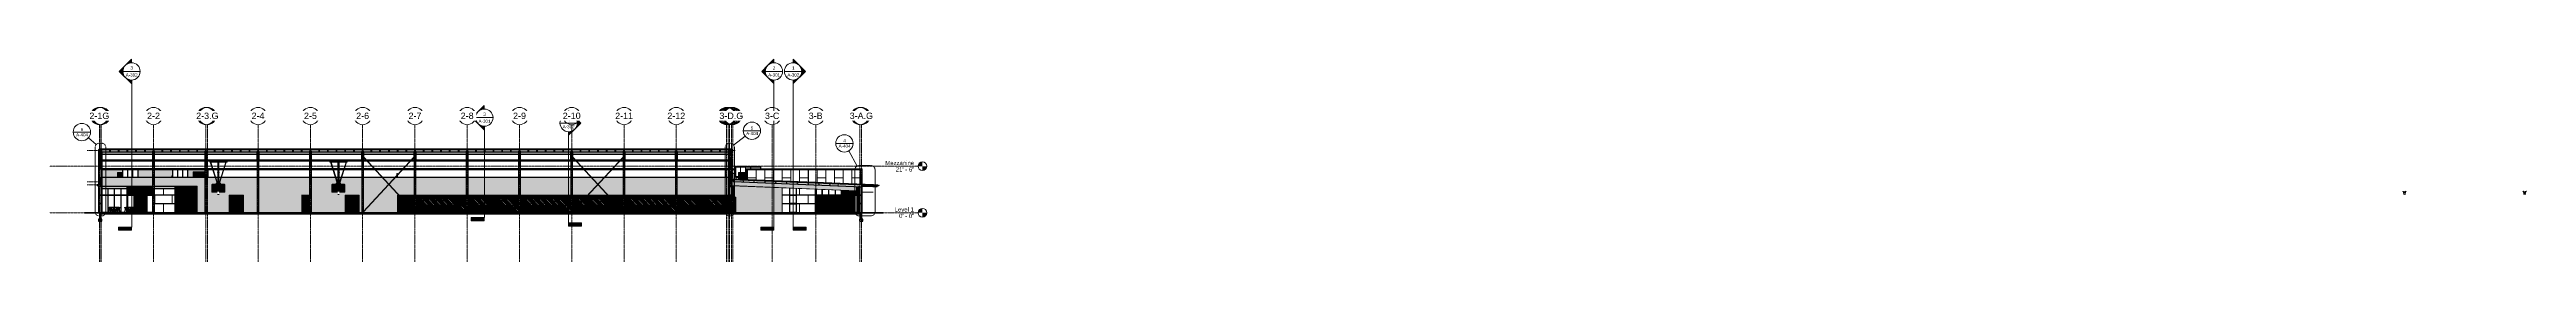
# Model space of a CAD drawing. Header units: inches. Extents: x -55396 to -733, y -290 to 853.
# Drawn here: x -14450 to -733, y -273 to 853 of the extents above; entities that cross this region are included whole.
import ezdxf

# ---------------------------------------------------------------- set-up
doc = ezdxf.new("R2010")
doc.units = ezdxf.units.IN
doc.header["$MEASUREMENT"] = 0
for name, pattern in [('Dash', [0.25, 0.125, -0.125]), ('Dash 1_16_', [0.125, 0.0625, -0.0625]), ('Dash Dot 3_16_', [0.3125, 0.1875, -0.0625, 0, -0.0625]), ('Grid Line 1_2_', [0.875, 0.5, -0.125, 0.125, -0.125]), ('Grid Line 1_2__2_', [0.875, 0.5, -0.125, 0.125, -0.125]), ('Hidden 1_8_', [0.1875, 0.125, -0.0625])]:
    doc.linetypes.add(name, pattern=pattern)
for name, color, linetype, lineweight in [('A-ANNO-SYMB', 150, 'Continuous', 9), ('A-CLNG', 13, 'Continuous', 9), ('A-CLNG-PATT', 13, 'Continuous', 25), ('A-DETL', 90, 'Continuous', 9), ('A-DOOR', 31, 'Continuous', 9), ('A-DOOR-FRAM', 31, 'Continuous', 9), ('A-FLOR', 192, 'Continuous', 9), ('A-FLOR-LEVL', 51, 'Continuous', 9), ('A-GLAZ-CURT', 52, 'Continuous', 9), ('A-GLAZ-CWMG', 51, 'Continuous', 9), ('A-ROOF', 132, 'Continuous', 9), ('A-ROOF-OTLN', 132, 'Continuous', 9), ('A-WALL', 113, 'Continuous', 9), ('A-WALL-PATT', 111, 'Continuous', 25), ('C-TOPO', 7, 'Continuous', 9), ('EOP-PR', 4, 'Continuous', 9), ('G-ANNO-SYMB', 111, 'Continuous', 9), ('I-FURN', 30, 'Continuous', 9), ('I-WALL', 2, 'Continuous', 9), ('L-SITE-WALL', 31, 'Continuous', 9), ('M-EQPM', 50, 'Continuous', 9), ('P-SANR-FIXT', 6, 'Continuous', 9), ('Q-CASE', 31, 'Continuous', 9), ('Q-SPCQ', 91, 'Continuous', 9), ('S-BEAM', 12, 'Continuous', 9), ('S-COLS', 52, 'Continuous', 9), ('S-FNDN', 32, 'Continuous', 9), ('S-GRID', 1, 'Continuous', 9), ('S-GRID-IDEN', 1, 'Continuous', 9)]:
    doc.layers.add(name, color=color, linetype=linetype, lineweight=lineweight)
doc.styles.add('Arial', font='arial.ttf', dxfattribs={"height": 23.60479})
doc.styles.add('Arial_1', font='arial.ttf', dxfattribs={"height": 35.407186})
doc.styles.add('Arial_2', font='arial.ttf', dxfattribs={"height": 17.703593})
pattern_1 = [(50, (-38141.46, 98.42), (55.0854, -4.81984), [5.76, -63.36]), (355, (-38141.46, 98.42), (-10.65569, 57.76853), [4.608, -50.688]), (100.451, (-38136.87, 98.02), (44.42947, 52.94866), [4.895, -53.848]), (46.184, (-38141.46, 113.78), (81.96444, -12.71212), [8.64, -95.04]), (96.636, (-38134.63, 112.72), (71.7815, 74.81238), [7.343, -80.772]), (351.184, (-38141.46, 113.78), (71.78195, 74.81243), [6.912, -76.032]), (21, (-38133.78, 109.94), (45.84207, -30.92146), [5.76, -63.36]), (326, (-38133.78, 109.94), (18.68706, 55.69148), [4.608, -50.688]), (71.451, (-38129.96, 107.363), (64.5289, 24.77011), [4.895, -53.848]), (37.5, (-38141.46, 98.42), (0.933895, 25.566816), [2.534, -47.539, 2.534, -48.922, -50.88]), (37.5, (-38141.46, 98.42), (0.933895, 25.566816), [-101.53, 2.534, -48.346]), (7.5, (-38141.46, 98.42), (20.20404, 30.291303), [2.534, -26.803, 2.534, -46.387, -19.392]), (7.5, (-38141.46, 98.42), (20.20404, 30.291303), [-78.259, 2.534, -16.858]), (327.5, (-38158.586, 98.42), (40.997785, -1.732403), [2.534, -16.666, 2.534, -57.37, -79.488]), (327.5, (-38158.586, 98.42), (40.997785, -1.732403), [-79.104, 2.534, -76.954]), (317.5, (-38166.266, 98.42), (44.78888, 7.68784), [2.534, -22.426, 2.534, -37.248, -56.448]), (317.5, (-38166.266, 98.42), (44.78888, 7.68784), [-64.742, 2.534, -53.914])]
pattern_2 = [(90, (-37026.9, -1108), (-193, -193), [48, -145]), (180, (-37026.9, -1108), (-2e-14, -193), [96.25, -96.75]), (270, (-37123.16, -1060), (-193, -193), [48, -145]), (180, (-37026.9, -1060), (-2e-14, -193), [96.25, -96.75]), (270, (-37123.4, -1060), (-193, -193), [48, -145]), (180, (-37123.4, -1060), (-2e-14, -193), [96.25, -96.75]), (90, (-37219.66, -1108), (-193, -193), [48, -145]), (180, (-37123.4, -1108), (-2e-14, -193), [96.25, -96.75]), (90, (-37074.9, -1059.75), (-193, -193), [48, -145]), (180, (-37026.66, -1059.75), (-2e-14, -193), [48.25, -144.75]), (180, (-37026.66, -1011.75), (-2e-14, -193), [48.25, -144.75]), (90, (-37171.4, -1059.75), (-193, -193), [48, -145]), (180, (-37075.16, -1059.75), (-2e-14, -193), [96.25, -96.75]), (270, (-37075.16, -1011.75), (-193, -193), [48, -145]), (180, (-37075.16, -1011.75), (-2e-14, -193), [96.25, -96.75]), (180, (-37171.66, -1059.75), (-2e-14, -193), [48, -145]), (270, (-37171.66, -1011.75), (-193, -193), [48, -145]), (180, (-37171.66, -1011.75), (-2e-14, -193), [48, -145]), (90, (-37026.9, -1011.5), (-193, -193), [48, -145]), (180, (-37026.9, -1011.5), (-2e-14, -193), [96.25, -96.75]), (270, (-37123.16, -963.5), (-193, -193), [48, -145]), (180, (-37026.9, -963.5), (-2e-14, -193), [96.25, -96.75]), (270, (-37123.4, -963.5), (-193, -193), [48, -145]), (180, (-37123.4, -963.5), (-2e-14, -193), [96.25, -96.75]), (270, (-37219.66, -963.5), (-193, -193), [48, -145]), (180, (-37123.4, -1011.5), (-2e-14, -193), [96.25, -96.75]), (90, (-37074.9, -963.25), (-193, -193), [48, -145]), (180, (-37026.66, -963.25), (-2e-14, -193), [48.25, -144.75]), (180, (-37026.66, -915.25), (-2e-14, -193), [48.25, -144.75]), (90, (-37171.4, -963.25), (-193, -193), [48, -145]), (180, (-37075.16, -963.25), (-2e-14, -193), [96.25, -96.75]), (270, (-37075.16, -915.25), (-193, -193), [48, -145]), (180, (-37075.16, -915.25), (-2e-14, -193), [96.25, -96.75]), (180, (-37171.66, -963.25), (-2e-14, -193), [48, -145]), (270, (-37171.66, -915.25), (-193, -193), [48, -145]), (180, (-37171.66, -915.25), (-2e-14, -193), [48, -145])]
pattern_3 = [(161.57, (-38140.5, 99.38), (-7.6802237, -0.0009796), [0, -54.643, 6.067, 0]), (18.43, (-38142.42, 99.38), (-7.6802237, 0.0009796), [0, -54.643, 6.067, 0]), (108.43, (-38140.5, 99.38), (3.8382953, -19.20136532), [18.211, -42.499]), (71.57, (-38142.42, 99.38), (3.8382953, 19.20136532), [18.211, -42.499])]
pattern_4 = [(90, (-33786, -336), (-193, -193), [48, -145]), (180, (-33786, -336), (-2e-14, -193), [96.25, -96.75]), (270, (-33882.25, -288), (-193, -193), [48, -145]), (180, (-33786, -288), (-2e-14, -193), [96.25, -96.75]), (270, (-33882.5, -288), (-193, -193), [48, -145]), (180, (-33882.5, -288), (-2e-14, -193), [96.25, -96.75]), (90, (-33978.75, -336), (-193, -193), [48, -145]), (180, (-33882.5, -336), (-2e-14, -193), [96.25, -96.75]), (90, (-33834, -287.75), (-193, -193), [48, -145]), (180, (-33785.75, -287.75), (-2e-14, -193), [48.25, -144.75]), (180, (-33785.75, -239.75), (-2e-14, -193), [48.25, -144.75]), (90, (-33930.5, -287.75), (-193, -193), [48, -145]), (180, (-33834.25, -287.75), (-2e-14, -193), [96.25, -96.75]), (270, (-33834.25, -239.75), (-193, -193), [48, -145]), (180, (-33834.25, -239.75), (-2e-14, -193), [96.25, -96.75]), (180, (-33930.75, -287.75), (-2e-14, -193), [48, -145]), (270, (-33930.75, -239.75), (-193, -193), [48, -145]), (180, (-33930.75, -239.75), (-2e-14, -193), [48, -145]), (90, (-33786, -239.5), (-193, -193), [48, -145]), (180, (-33786, -239.5), (-2e-14, -193), [96.25, -96.75]), (270, (-33882.25, -191.5), (-193, -193), [48, -145]), (180, (-33786, -191.5), (-2e-14, -193), [96.25, -96.75]), (270, (-33882.5, -191.5), (-193, -193), [48, -145]), (180, (-33882.5, -191.5), (-2e-14, -193), [96.25, -96.75]), (270, (-33978.75, -191.5), (-193, -193), [48, -145]), (180, (-33882.5, -239.5), (-2e-14, -193), [96.25, -96.75]), (90, (-33834, -191.25), (-193, -193), [48, -145]), (180, (-33785.75, -191.25), (-2e-14, -193), [48.25, -144.75]), (180, (-33785.75, -143.25), (-2e-14, -193), [48.25, -144.75]), (90, (-33930.5, -191.25), (-193, -193), [48, -145]), (180, (-33834.25, -191.25), (-2e-14, -193), [96.25, -96.75]), (270, (-33834.25, -143.25), (-193, -193), [48, -145]), (180, (-33834.25, -143.25), (-2e-14, -193), [96.25, -96.75]), (180, (-33930.75, -191.25), (-2e-14, -193), [48, -145]), (270, (-33930.75, -143.25), (-193, -193), [48, -145]), (180, (-33930.75, -143.25), (-2e-14, -193), [48, -145])]
pattern_5 = [(45, (-38141.46, 98.42), (-19.00703, 19.00703), []), (45, (-38141.46, 127.22), (-19.00703, 19.00703), [])]

msp = doc.modelspace()

# ---------------------------------------------------------------- texts
at = {"layer": 'A-ANNO-SYMB', "char_height": 17.7, "attachment_point": 2, "line_spacing_factor": 0.938532, "style": 'Arial_2'}
for s, insert, width in [('A-404', (-14270, 442), 78.62), ('A-404', (-10047, 379), 78.62), ('4', (-10047, 409), 16.42)]:
    msp.add_mtext(s, dxfattribs=dict(at, insert=insert, width=width))
at = {"layer": 'G-ANNO-SYMB', "char_height": 17.7, "attachment_point": 2, "line_spacing_factor": 0.938532, "style": 'Arial_2'}
for s, insert, width in [('A-302', (-13995, 774), 78.62), ('3', (-13995, 813), 16.42), ('A-301', (-10437, 774), 78.62), ('2', (-10437, 813), 16.42), ('A-302', (-10331, 774), 78.62), ('1', (-10331, 813), 16.42)]:
    msp.add_mtext(s, dxfattribs=dict(at, insert=insert, width=width))

# ---------------------------------------------------------------- blocks, each defined once
blk = doc.blocks.new('Drinking_Fountain-Haws_Corporation-Wall_Mounted_1119 - 1119-321659-Section 6')
at = {"layer": 'P-SANR-FIXT'}
h = blk.add_hatch(color=9, dxfattribs=at)
h.paths.add_polyline_path([(-25529, 26), (-25497, 26), (-25497, 43), (-25529, 43), (-25529, 28)], flags=0)
h.paths.add_polyline_path([(-25509, 33), (-25509, 34), (-25509, 33)], flags=0)
h.paths.add_polyline_path([(-25509, 33), (-25509, 34), (-25509, 33), (-25509, 33)], flags=0)
h.paths.add_polyline_path([(-25502, 27), (-25511, 27), (-25511, 33), (-25509, 33), (-25509, 34), (-25510, 34), (-25510, 34), (-25510, 35), (-25509, 35), (-25509, 35), (-25509, 35), (-25508, 35), (-25508, 35), (-25508, 34), (-25509, 33), (-25508, 33), (-25499, 33), (-25499, 27), (-25501, 27)], flags=0)
h.paths.add_polyline_path([(-25525, 39), (-25525, 39), (-25525, 39)], flags=0)
h.paths.add_polyline_path([(-25525, 39), (-25525, 39), (-25525, 39), (-25525, 39)], flags=0)
h.paths.add_polyline_path([(-25516, 33), (-25527, 33), (-25527, 39), (-25525, 39), (-25525, 39), (-25526, 39), (-25526, 39), (-25526, 40), (-25525, 41), (-25525, 41), (-25525, 41), (-25524, 41), (-25524, 41), (-25524, 39), (-25525, 39), (-25524, 39), (-25515, 39), (-25515, 33), (-25516, 33)], flags=0)
h.paths.add_polyline_path([(-25509, 33), (-25509, 34), (-25509, 34), (-25509, 34)], flags=0)
h.paths.add_polyline_path([(-25509, 33), (-25509, 33), (-25509, 34), (-25509, 33)], flags=0)
h.paths.add_polyline_path([(-25509, 33), (-25509, 34), (-25509, 33)], flags=0)
h.paths.add_polyline_path([(-25525, 39), (-25525, 39), (-25525, 39), (-25525, 39)], flags=0)
h.paths.add_polyline_path([(-25525, 39), (-25525, 39), (-25525, 39), (-25525, 39)], flags=0)
h.paths.add_polyline_path([(-25525, 39), (-25525, 39), (-25525, 39)], flags=0)
for color, points in [(9, [(-25526, 33), (-25524, 33), (-25524, 39), (-25527, 39), (-25527, 33), (-25527, 33)]), (10, [(-25526, 39), (-25524, 39), (-25524, 41), (-25524, 41), (-25525, 41), (-25525, 41), (-25525, 41), (-25526, 40), (-25526, 40), (-25526, 40)]), (10, [(-25525, 39), (-25525, 39), (-25525, 39), (-25525, 39), (-25525, 39), (-25525, 39)]), (10, [(-25521, 35), (-25521, 36), (-25522, 36), (-25522, 36), (-25522, 35), (-25521, 35)]), (10, [(-25521, 35), (-25521, 35), (-25520, 36), (-25521, 36), (-25521, 36), (-25521, 35)]), (9, [(-25518, 33), (-25515, 33), (-25515, 39), (-25518, 39), (-25518, 35)]), (9, [(-25508, 27), (-25509, 33), (-25511, 33), (-25511, 27), (-25509, 27)]), (10, [(-25505, 29), (-25505, 31), (-25506, 30), (-25506, 30), (-25506, 29)]), (10, [(-25505, 29), (-25505, 29), (-25504, 30), (-25505, 30), (-25505, 31), (-25505, 30)]), (9, [(-25500, 27), (-25499, 27), (-25499, 33), (-25502, 33), (-25502, 27), (-25500, 27)])]:
    blk.add_hatch(color=color, dxfattribs=at).paths.add_polyline_path(points, flags=0)
h = blk.add_hatch(color=10, dxfattribs=at)
h.paths.add_polyline_path([(-25525, 39), (-25524, 39), (-25524, 39)], flags=0)
h.paths.add_polyline_path([(-25525, 39), (-25525, 39), (-25526, 39), (-25525, 39)], flags=0)
h.paths.add_polyline_path([(-25525, 39), (-25525, 39), (-25525, 39)], flags=0)
h.paths.add_polyline_path([(-25525, 39), (-25525, 39), (-25525, 39), (-25525, 39)], flags=0)
h.paths.add_polyline_path([(-25525, 39), (-25525, 39), (-25525, 39)], flags=0)
h.paths.add_polyline_path([(-25525, 39), (-25525, 39), (-25525, 39)], flags=0)
h = blk.add_hatch(color=9, dxfattribs=at)
h.paths.add_polyline_path([(-25518, 33), (-25518, 39), (-25524, 39), (-25524, 33), (-25520, 33)], flags=0)
h.paths.add_polyline_path([(-25520, 35), (-25521, 35), (-25520, 35), (-25520, 36), (-25520, 35), (-25520, 35)], flags=0)
h.paths.add_polyline_path([(-25521, 35), (-25521, 35), (-25521, 35), (-25520, 35), (-25521, 35), (-25521, 35)], flags=0)
h.paths.add_polyline_path([(-25521, 35), (-25522, 35), (-25522, 35), (-25521, 35), (-25521, 35)], flags=0)
h.paths.add_polyline_path([(-25521, 35), (-25522, 35), (-25522, 36), (-25522, 36), (-25521, 36), (-25521, 36), (-25520, 35), (-25521, 35), (-25521, 35)], flags=0)
h.paths.add_polyline_path([(-25522, 35), (-25522, 35), (-25522, 36), (-25522, 35), (-25522, 35)], flags=0)
h.paths.add_polyline_path([(-25522, 36), (-25522, 36), (-25522, 36), (-25522, 36), (-25522, 36)], flags=0)
h.paths.add_polyline_path([(-25520, 36), (-25521, 36), (-25520, 36), (-25520, 36), (-25520, 36)], flags=0)
h.paths.add_polyline_path([(-25522, 36), (-25522, 36), (-25522, 36), (-25521, 36), (-25521, 36), (-25522, 36)], flags=0)
h.paths.add_polyline_path([(-25521, 36), (-25521, 36), (-25521, 36), (-25521, 36), (-25521, 36)], flags=0)
h = blk.add_hatch(color=10, dxfattribs=at)
h.paths.add_polyline_path([(-25521, 35), (-25521, 35), (-25522, 35), (-25522, 35), (-25521, 35)], flags=0)
h.paths.add_polyline_path([(-25522, 35), (-25522, 35), (-25522, 35), (-25522, 36), (-25522, 35)], flags=0)
h.paths.add_polyline_path([(-25522, 36), (-25521, 36), (-25521, 36), (-25521, 36), (-25522, 36)], flags=0)
h.paths.add_polyline_path([(-25522, 36), (-25522, 36), (-25522, 36), (-25522, 36)], flags=0)
h = blk.add_hatch(color=10, dxfattribs=at)
h.paths.add_polyline_path([(-25521, 35), (-25521, 35), (-25520, 35), (-25521, 35), (-25521, 35)], flags=0)
h.paths.add_polyline_path([(-25520, 35), (-25520, 35), (-25520, 36), (-25521, 35), (-25520, 35)], flags=0)
h.paths.add_polyline_path([(-25520, 36), (-25520, 36), (-25520, 36), (-25521, 36), (-25520, 36)], flags=0)
h.paths.add_polyline_path([(-25521, 36), (-25521, 36), (-25521, 36), (-25521, 36), (-25521, 36)], flags=0)
h = blk.add_hatch(color=10, dxfattribs=at)
h.paths.add_polyline_path([(-25508, 34), (-25508, 34), (-25508, 34), (-25508, 34)], flags=0)
h.paths.add_polyline_path([(-25508, 34), (-25508, 35), (-25509, 35), (-25509, 35), (-25509, 35), (-25510, 35), (-25510, 35), (-25510, 34), (-25508, 34)], flags=0)
h = blk.add_hatch(color=10, dxfattribs=at)
h.paths.add_polyline_path([(-25508, 34), (-25509, 33), (-25508, 34)], flags=0)
h.paths.add_polyline_path([(-25509, 34), (-25509, 33), (-25509, 34), (-25509, 34)], flags=0)
h.paths.add_polyline_path([(-25509, 34), (-25510, 34), (-25509, 34)], flags=0)
h.paths.add_polyline_path([(-25509, 34), (-25509, 34), (-25509, 33)], flags=0)
h.paths.add_polyline_path([(-25509, 34), (-25509, 34), (-25509, 33)], flags=0)
h.paths.add_polyline_path([(-25509, 33), (-25509, 34), (-25509, 34)], flags=0)
h = blk.add_hatch(color=10, dxfattribs=at)
h.paths.add_polyline_path([(-25509, 33), (-25509, 33), (-25509, 33)], flags=0)
h.paths.add_polyline_path([(-25509, 33), (-25509, 33), (-25509, 33), (-25509, 33), (-25509, 33), (-25509, 33)], flags=0)
h = blk.add_hatch(color=9, dxfattribs=at)
h.paths.add_polyline_path([(-25502, 27), (-25502, 33), (-25508, 33), (-25508, 27), (-25505, 27)], flags=0)
h.paths.add_polyline_path([(-25504, 31), (-25505, 31), (-25505, 31), (-25505, 31), (-25504, 31), (-25504, 31)], flags=0)
h.paths.add_polyline_path([(-25504, 30), (-25504, 30), (-25504, 30), (-25504, 30), (-25504, 30)], flags=0)
h.paths.add_polyline_path([(-25504, 29), (-25504, 30), (-25504, 30), (-25504, 30), (-25504, 30), (-25504, 29)], flags=0)
h.paths.add_polyline_path([(-25505, 29), (-25505, 29), (-25504, 29), (-25504, 29), (-25505, 29), (-25505, 29)], flags=0)
h.paths.add_polyline_path([(-25505, 29), (-25506, 29), (-25506, 29), (-25505, 29), (-25505, 29)], flags=0)
h.paths.add_polyline_path([(-25505, 29), (-25506, 29), (-25506, 30), (-25506, 31), (-25505, 31), (-25505, 30), (-25504, 30), (-25505, 29), (-25505, 29)], flags=0)
h.paths.add_polyline_path([(-25506, 30), (-25506, 30), (-25506, 30), (-25506, 30), (-25506, 30), (-25506, 30)], flags=0)
h.paths.add_polyline_path([(-25506, 29), (-25506, 30), (-25506, 30), (-25506, 30), (-25506, 29)], flags=0)
h.paths.add_polyline_path([(-25506, 30), (-25506, 31), (-25506, 31), (-25505, 31), (-25505, 31), (-25506, 30)], flags=0)
h = blk.add_hatch(color=10, dxfattribs=at)
h.paths.add_polyline_path([(-25505, 29), (-25505, 29), (-25506, 29), (-25506, 29), (-25506, 29), (-25505, 29)], flags=0)
h.paths.add_polyline_path([(-25506, 31), (-25505, 31), (-25505, 31), (-25505, 31), (-25506, 31)], flags=0)
h.paths.add_polyline_path([(-25506, 30), (-25506, 30), (-25506, 31), (-25506, 30), (-25506, 30)], flags=0)
h.paths.add_polyline_path([(-25506, 29), (-25506, 30), (-25506, 30), (-25506, 30), (-25506, 30)], flags=0)
h = blk.add_hatch(color=10, dxfattribs=at)
h.paths.add_polyline_path([(-25505, 29), (-25505, 29), (-25504, 29), (-25505, 29), (-25505, 29)], flags=0)
h.paths.add_polyline_path([(-25504, 31), (-25505, 31), (-25505, 31), (-25505, 31), (-25505, 30)], flags=0)
h.paths.add_polyline_path([(-25504, 30), (-25504, 30), (-25504, 30), (-25504, 30), (-25504, 30), (-25504, 30)], flags=0)
h.paths.add_polyline_path([(-25504, 29), (-25504, 30), (-25504, 30), (-25504, 30), (-25504, 29)], flags=0)
at = {"layer": 'P-SANR-FIXT', "color": 250}
for p, q in [((-25497, 43), (-25529, 43)), ((-25529, 43), (-25529, 26)), ((-25529, 26), (-25497, 26)), ((-25527, 39), (-25527, 33)), ((-25527, 39), (-25524, 39)), ((-25524, 33), (-25527, 33)), ((-25526, 39), (-25526, 39)), ((-25524, 39), (-25518, 39)), ((-25518, 33), (-25524, 33)), ((-25518, 39), (-25515, 39)), ((-25515, 33), (-25518, 33)), ((-25515, 33), (-25515, 39)), ((-25511, 33), (-25511, 27)), ((-25511, 33), (-25508, 33)), ((-25508, 27), (-25511, 27)), ((-25508, 35), (-25508, 35)), ((-25508, 33), (-25502, 33)), ((-25502, 27), (-25508, 27)), ((-25502, 33), (-25499, 33)), ((-25499, 27), (-25502, 27)), ((-25499, 27), (-25499, 33)), ((-25497, 26), (-25497, 43))]:
    blk.add_line(p, q, dxfattribs=at)
at = {"layer": 'P-SANR-FIXT', "color": 55}
for p, q in [((-25526, 40), (-25526, 39)), ((-25526, 39), (-25526, 39)), ((-25526, 39), (-25526, 39)), ((-25526, 39), (-25526, 39)), ((-25524, 39), (-25526, 39)), ((-25524, 39), (-25526, 39)), ((-25525, 39), (-25524, 39)), ((-25524, 40), (-25524, 41)), ((-25524, 39), (-25524, 40)), ((-25524, 39), (-25524, 39)), ((-25524, 39), (-25524, 39)), ((-25524, 39), (-25524, 39)), ((-25510, 34), (-25510, 33)), ((-25510, 34), (-25510, 34)), ((-25508, 34), (-25510, 34)), ((-25510, 33), (-25510, 33)), ((-25510, 33), (-25510, 33)), ((-25508, 33), (-25510, 33)), ((-25509, 33), (-25508, 33)), ((-25508, 35), (-25508, 34)), ((-25508, 34), (-25508, 35)), ((-25508, 33), (-25508, 34)), ((-25508, 34), (-25508, 34)), ((-25508, 34), (-25508, 34)), ((-25508, 33), (-25508, 33))]:
    blk.add_line(p, q, dxfattribs=at)
at = {"layer": 'P-SANR-FIXT', "color": 250, "flags": 128}
for points in [[(-25522, 37), (-25522, 37), (-25522, 37)], [(-25522, 34), (-25522, 34), (-25522, 34), (-25522, 34)], [(-25522, 34), (-25522, 34), (-25522, 34), (-25522, 34)], [(-25520, 37), (-25520, 37), (-25520, 37)], [(-25520, 34), (-25520, 34), (-25520, 34), (-25520, 34)], [(-25520, 34), (-25520, 34), (-25520, 34)], [(-25506, 31), (-25506, 31), (-25506, 31)], [(-25506, 28), (-25506, 28), (-25506, 28), (-25506, 28)], [(-25506, 28), (-25506, 28), (-25506, 28), (-25506, 28)], [(-25504, 31), (-25504, 31), (-25504, 31)], [(-25504, 28), (-25504, 28), (-25504, 28), (-25504, 28)], [(-25504, 28), (-25504, 28), (-25504, 28)]]:
    blk.add_lwpolyline(points, dxfattribs=at)
at = {"layer": 'P-SANR-FIXT', "color": 55, "flags": 128}
for points in [[(-25521, 36), (-25521, 36), (-25521, 36), (-25521, 36), (-25521, 36), (-25521, 36), (-25521, 36), (-25521, 36), (-25521, 36), (-25521, 36), (-25521, 36), (-25522, 36), (-25522, 36), (-25522, 36), (-25522, 36), (-25522, 36), (-25522, 36), (-25522, 36), (-25522, 36), (-25522, 36), (-25522, 36), (-25522, 36), (-25522, 36), (-25522, 36), (-25522, 36), (-25522, 36), (-25522, 36), (-25522, 36), (-25522, 36), (-25522, 36), (-25522, 36), (-25522, 36), (-25522, 36), (-25522, 36), (-25522, 36), (-25522, 36), (-25522, 36), (-25522, 36), (-25522, 36), (-25522, 36), (-25522, 35), (-25522, 35), (-25522, 35), (-25522, 35), (-25522, 35), (-25522, 35), (-25522, 35), (-25522, 35), (-25522, 35), (-25522, 35), (-25522, 35), (-25522, 35), (-25522, 35), (-25522, 35), (-25522, 35), (-25522, 35), (-25522, 35), (-25522, 35), (-25522, 35), (-25522, 35), (-25522, 35), (-25522, 35), (-25522, 35), (-25522, 35), (-25522, 35), (-25522, 35), (-25522, 35), (-25522, 35), (-25522, 35), (-25521, 35), (-25521, 35), (-25521, 35), (-25521, 35), (-25521, 35), (-25521, 35), (-25521, 35), (-25521, 35), (-25521, 35), (-25521, 35), (-25521, 35)], [(-25521, 36), (-25521, 36), (-25521, 36), (-25521, 36), (-25521, 36), (-25521, 36), (-25521, 36), (-25521, 36), (-25521, 36), (-25521, 36), (-25521, 36), (-25521, 36), (-25521, 36), (-25521, 36), (-25522, 36), (-25522, 36), (-25522, 36), (-25522, 36), (-25522, 36), (-25522, 36), (-25522, 36), (-25522, 36), (-25522, 36), (-25522, 36), (-25522, 36), (-25522, 36), (-25522, 36), (-25522, 36), (-25522, 36), (-25522, 36), (-25522, 36), (-25522, 36), (-25522, 36), (-25522, 36), (-25522, 36), (-25522, 36), (-25522, 36), (-25522, 36), (-25522, 36), (-25522, 36), (-25522, 35), (-25522, 35), (-25522, 35), (-25522, 35), (-25522, 35), (-25522, 35), (-25522, 35), (-25522, 35), (-25522, 35), (-25522, 35), (-25522, 35), (-25522, 35), (-25522, 35), (-25522, 35), (-25522, 35), (-25522, 35), (-25522, 35), (-25522, 35), (-25522, 35), (-25522, 35), (-25522, 35), (-25522, 35), (-25522, 35), (-25522, 35), (-25522, 35), (-25521, 35), (-25521, 35), (-25521, 35), (-25521, 35), (-25521, 35), (-25521, 35), (-25521, 35), (-25521, 35), (-25521, 35), (-25521, 35), (-25521, 35), (-25521, 35), (-25521, 35), (-25521, 35), (-25521, 35)], [(-25521, 35), (-25521, 35), (-25521, 35), (-25521, 35), (-25521, 35), (-25521, 35), (-25521, 35), (-25521, 35), (-25521, 35), (-25521, 35), (-25521, 35), (-25521, 35), (-25521, 35), (-25521, 35), (-25521, 35), (-25521, 35), (-25521, 35), (-25521, 35), (-25520, 35), (-25520, 35), (-25520, 35), (-25520, 35), (-25520, 35), (-25520, 35), (-25520, 35), (-25520, 35), (-25520, 35), (-25520, 35), (-25520, 35), (-25520, 35), (-25520, 35), (-25520, 35), (-25520, 35), (-25520, 35), (-25520, 35), (-25520, 35), (-25520, 35), (-25520, 35), (-25520, 35), (-25520, 35), (-25520, 36), (-25520, 36), (-25520, 36), (-25520, 36), (-25520, 36), (-25520, 36), (-25520, 36), (-25520, 36), (-25520, 36), (-25520, 36), (-25520, 36), (-25520, 36), (-25520, 36), (-25520, 36), (-25520, 36), (-25520, 36), (-25520, 36), (-25520, 36), (-25520, 36), (-25520, 36), (-25520, 36), (-25520, 36), (-25521, 36), (-25521, 36), (-25521, 36), (-25521, 36), (-25521, 36), (-25521, 36), (-25521, 36), (-25521, 36), (-25521, 36), (-25521, 36), (-25521, 36), (-25521, 36), (-25521, 36), (-25521, 36), (-25521, 36), (-25521, 36), (-25521, 36), (-25521, 36)], [(-25521, 35), (-25521, 35), (-25521, 35), (-25521, 35), (-25521, 35), (-25521, 35), (-25521, 35), (-25521, 35), (-25521, 35), (-25521, 35), (-25521, 35), (-25521, 35), (-25521, 35), (-25521, 35), (-25521, 35), (-25521, 35), (-25521, 35), (-25521, 35), (-25521, 35), (-25521, 35), (-25521, 35), (-25521, 35), (-25521, 35), (-25521, 35), (-25521, 35), (-25520, 35), (-25520, 35), (-25520, 35), (-25520, 35), (-25520, 35), (-25520, 35), (-25520, 35), (-25520, 35), (-25520, 35), (-25520, 35), (-25520, 35), (-25520, 35), (-25520, 35), (-25520, 35), (-25520, 35), (-25520, 36), (-25520, 36), (-25520, 36), (-25520, 36), (-25520, 36), (-25520, 36), (-25520, 36), (-25520, 36), (-25520, 36), (-25520, 36), (-25520, 36), (-25520, 36), (-25520, 36), (-25520, 36), (-25521, 36), (-25521, 36), (-25521, 36), (-25521, 36), (-25521, 36), (-25521, 36), (-25521, 36), (-25521, 36), (-25521, 36), (-25521, 36), (-25521, 36), (-25521, 36), (-25521, 36), (-25521, 36), (-25521, 36), (-25521, 36), (-25521, 36), (-25521, 36), (-25521, 36), (-25521, 36), (-25521, 36), (-25521, 36), (-25521, 36), (-25521, 36), (-25521, 36), (-25521, 36)], [(-25505, 31), (-25505, 31), (-25505, 31), (-25505, 31), (-25505, 31), (-25505, 31), (-25505, 31), (-25505, 31), (-25505, 31), (-25505, 31), (-25505, 31), (-25505, 31), (-25505, 31), (-25505, 31), (-25506, 31), (-25506, 31), (-25506, 31), (-25506, 31), (-25506, 31), (-25506, 31), (-25506, 31), (-25506, 30), (-25506, 30), (-25506, 30), (-25506, 30), (-25506, 30), (-25506, 30), (-25506, 30), (-25506, 30), (-25506, 30), (-25506, 30), (-25506, 30), (-25506, 30), (-25506, 30), (-25506, 30), (-25506, 30), (-25506, 30), (-25506, 30), (-25506, 30), (-25506, 30), (-25506, 30), (-25506, 30), (-25506, 30), (-25506, 30), (-25506, 30), (-25506, 30), (-25506, 30), (-25506, 30), (-25506, 30), (-25506, 30), (-25506, 30), (-25506, 30), (-25506, 30), (-25506, 30), (-25506, 30), (-25506, 30), (-25506, 30), (-25506, 29), (-25506, 29), (-25506, 29), (-25506, 29), (-25506, 29), (-25506, 29), (-25506, 29), (-25506, 29), (-25505, 29), (-25505, 29), (-25505, 29), (-25505, 29), (-25505, 29), (-25505, 29), (-25505, 29), (-25505, 29), (-25505, 29), (-25505, 29), (-25505, 29), (-25505, 29), (-25505, 29), (-25505, 29), (-25505, 29)], [(-25505, 31), (-25505, 31), (-25505, 31), (-25505, 31), (-25505, 31), (-25505, 31), (-25505, 31), (-25505, 31), (-25505, 31), (-25505, 31), (-25505, 31), (-25506, 31), (-25506, 31), (-25506, 31), (-25506, 31), (-25506, 31), (-25506, 31), (-25506, 31), (-25506, 31), (-25506, 31), (-25506, 31), (-25506, 31), (-25506, 31), (-25506, 31), (-25506, 31), (-25506, 31), (-25506, 30), (-25506, 30), (-25506, 30), (-25506, 30), (-25506, 30), (-25506, 30), (-25506, 30), (-25506, 30), (-25506, 30), (-25506, 30), (-25506, 30), (-25506, 30), (-25506, 30), (-25506, 30), (-25506, 30), (-25506, 30), (-25506, 30), (-25506, 30), (-25506, 30), (-25506, 30), (-25506, 30), (-25506, 30), (-25506, 30), (-25506, 30), (-25506, 30), (-25506, 30), (-25506, 30), (-25506, 29), (-25506, 29), (-25506, 29), (-25506, 29), (-25506, 29), (-25506, 29), (-25506, 29), (-25506, 29), (-25506, 29), (-25506, 29), (-25506, 29), (-25506, 29), (-25506, 29), (-25506, 29), (-25506, 29), (-25506, 29), (-25505, 29), (-25505, 29), (-25505, 29), (-25505, 29), (-25505, 29), (-25505, 29), (-25505, 29), (-25505, 29), (-25505, 29), (-25505, 29), (-25505, 29)], [(-25505, 29), (-25505, 29), (-25505, 29), (-25505, 29), (-25505, 29), (-25505, 29), (-25505, 29), (-25505, 29), (-25505, 29), (-25505, 29), (-25505, 29), (-25505, 29), (-25505, 29), (-25505, 29), (-25505, 29), (-25505, 29), (-25505, 29), (-25505, 29), (-25505, 29), (-25505, 29), (-25505, 29), (-25505, 29), (-25505, 30), (-25505, 30), (-25504, 30), (-25504, 30), (-25504, 30), (-25504, 30), (-25504, 30), (-25504, 30), (-25504, 30), (-25504, 30), (-25504, 30), (-25504, 30), (-25504, 30), (-25504, 30), (-25504, 30), (-25504, 30), (-25504, 30), (-25504, 30), (-25504, 30), (-25504, 30), (-25504, 30), (-25504, 30), (-25504, 30), (-25504, 30), (-25504, 30), (-25504, 30), (-25504, 30), (-25504, 30), (-25504, 30), (-25504, 30), (-25504, 30), (-25504, 30), (-25504, 30), (-25504, 30), (-25505, 30), (-25505, 30), (-25505, 30), (-25505, 31), (-25505, 31), (-25505, 31), (-25505, 31), (-25505, 31), (-25505, 31), (-25505, 31), (-25505, 31), (-25505, 31), (-25505, 31), (-25505, 31), (-25505, 31), (-25505, 31), (-25505, 31), (-25505, 31), (-25505, 31), (-25505, 31), (-25505, 31), (-25505, 31), (-25505, 31), (-25505, 31)], [(-25505, 29), (-25505, 29), (-25505, 29), (-25505, 29), (-25505, 29), (-25505, 29), (-25505, 29), (-25505, 29), (-25505, 29), (-25505, 29), (-25505, 29), (-25505, 29), (-25505, 29), (-25505, 29), (-25505, 29), (-25505, 29), (-25505, 29), (-25504, 29), (-25504, 29), (-25504, 29), (-25504, 29), (-25504, 29), (-25504, 29), (-25504, 29), (-25504, 29), (-25504, 29), (-25504, 29), (-25504, 30), (-25504, 30), (-25504, 30), (-25504, 30), (-25504, 30), (-25504, 30), (-25504, 30), (-25504, 30), (-25504, 30), (-25504, 30), (-25504, 30), (-25504, 30), (-25504, 30), (-25504, 30), (-25504, 30), (-25504, 30), (-25504, 30), (-25504, 30), (-25504, 30), (-25504, 30), (-25504, 30), (-25504, 30), (-25504, 30), (-25504, 30), (-25504, 30), (-25504, 30), (-25504, 30), (-25504, 31), (-25504, 31), (-25504, 31), (-25504, 31), (-25504, 31), (-25504, 31), (-25504, 31), (-25504, 31), (-25505, 31), (-25505, 31), (-25505, 31), (-25505, 31), (-25505, 31), (-25505, 31), (-25505, 31), (-25505, 31), (-25505, 31), (-25505, 31), (-25505, 31), (-25505, 31), (-25505, 31), (-25505, 31), (-25505, 31), (-25505, 31), (-25505, 31), (-25505, 31)]]:
    blk.add_lwpolyline(points, dxfattribs=at)
at = {"layer": 'P-SANR-FIXT', "color": 55}
for points, knots in [([(-25525, 41), (-25525, 41), (-25525, 41), (-25525, 41), (-25525, 41), (-25525, 41), (-25525, 41), (-25525, 41), (-25525, 41), (-25525, 41), (-25525, 41), (-25525, 41), (-25525, 41), (-25526, 41), (-25526, 41), (-25526, 41), (-25526, 40), (-25526, 40), (-25526, 40), (-25526, 40), (-25526, 40), (-25526, 40), (-25526, 40), (-25526, 40), (-25526, 40), (-25526, 40), (-25526, 40), (-25526, 40), (-25526, 40), (-25526, 40)], [0, 0, 0, 0, 0.1111111, 0.1666667, 0.2222222, 0.2777778, 0.3055556, 0.3333333, 0.3611111, 0.3888889, 0.4166667, 0.4444444, 0.4791667, 0.5138889, 0.5486111, 0.5833333, 0.6180556, 0.6527778, 0.6875, 0.7222222, 0.7569444, 0.7743056, 0.7829861, 0.7916667, 0.8263889, 0.8611111, 0.8784722, 0.8871528, 0.8888889, 0.8888889, 0.8888889, 0.8888889]), ([(-25524, 41), (-25524, 41), (-25524, 41), (-25524, 41), (-25524, 41), (-25524, 41), (-25524, 41), (-25524, 41), (-25524, 41), (-25524, 41), (-25524, 41), (-25524, 41), (-25524, 41), (-25524, 41), (-25524, 41), (-25524, 41), (-25525, 41), (-25525, 41), (-25525, 41)], [0, 0, 0, 0, 0.071429, 0.107143, 0.142857, 0.178571, 0.214286, 0.25, 0.285714, 0.321429, 0.357143, 0.392857, 0.428571, 0.464286, 0.5, 0.571429, 0.785714, 1, 1, 1, 1]), ([(-25524, 40), (-25524, 40), (-25524, 40), (-25524, 40), (-25524, 40), (-25524, 40), (-25524, 40), (-25524, 40), (-25524, 40), (-25524, 40), (-25524, 40), (-25524, 40), (-25524, 40), (-25524, 40), (-25524, 40), (-25524, 40), (-25524, 40)], [0, 0, 0, 0, 0.1, 0.15, 0.2, 0.3, 0.35, 0.4, 0.475, 0.55, 0.5875, 0.625, 0.7, 0.775, 0.85, 1, 1, 1, 1]), ([(-25524, 40), (-25524, 40), (-25524, 40), (-25524, 40), (-25524, 40), (-25524, 40), (-25524, 40), (-25524, 40), (-25524, 40), (-25524, 40), (-25524, 40), (-25524, 40), (-25524, 40), (-25524, 40), (-25524, 40), (-25524, 40), (-25524, 40), (-25524, 40), (-25524, 40), (-25524, 40), (-25524, 40), (-25524, 40)], [0, 0, 0, 0, 0.1, 0.2, 0.25, 0.3, 0.35, 0.4, 0.45, 0.5, 0.55, 0.575, 0.6, 0.625, 0.65, 0.7, 0.75, 0.8, 0.85, 0.9, 1, 1, 1, 1]), ([(-25524, 40), (-25524, 40), (-25524, 40), (-25524, 40), (-25524, 40), (-25524, 40), (-25524, 40), (-25524, 40), (-25524, 40), (-25524, 40), (-25524, 40), (-25524, 40), (-25524, 40), (-25524, 40), (-25524, 40), (-25524, 40), (-25524, 40), (-25524, 40), (-25524, 40), (-25524, 40), (-25524, 40), (-25524, 40)], [0, 0, 0, 0, 0.1, 0.15, 0.2, 0.25, 0.3, 0.35, 0.375, 0.4, 0.425, 0.45, 0.5, 0.55, 0.6, 0.65, 0.7, 0.75, 0.8, 0.9, 1, 1, 1, 1]), ([(-25524, 40), (-25524, 40), (-25524, 40), (-25524, 40), (-25524, 40), (-25524, 40), (-25524, 40), (-25524, 40), (-25524, 40), (-25524, 40), (-25524, 40), (-25524, 40), (-25524, 40), (-25524, 40), (-25524, 40), (-25524, 40)], [0, 0, 0, 0, 0.2, 0.3, 0.35, 0.4, 0.475, 0.55, 0.5875, 0.625, 0.7, 0.775, 0.8125, 0.85, 1, 1, 1, 1]), ([(-25509, 35), (-25509, 35), (-25509, 35), (-25509, 35), (-25509, 35), (-25509, 35), (-25509, 35), (-25509, 35), (-25509, 35), (-25509, 35), (-25509, 35), (-25509, 35), (-25509, 35), (-25510, 35), (-25510, 35), (-25510, 35), (-25510, 35), (-25510, 35), (-25510, 35), (-25510, 35), (-25510, 35), (-25510, 35), (-25510, 35), (-25510, 35), (-25510, 35), (-25510, 35), (-25510, 35), (-25510, 35), (-25510, 35), (-25510, 35), (-25510, 35), (-25510, 34), (-25510, 34)], [0, 0, 0, 0, 0.111111, 0.166667, 0.222222, 0.277778, 0.305556, 0.333333, 0.361111, 0.388889, 0.416667, 0.444444, 0.479167, 0.513889, 0.548611, 0.583333, 0.618056, 0.652778, 0.6875, 0.722222, 0.756944, 0.774306, 0.782986, 0.791667, 0.826389, 0.861111, 0.878472, 0.887153, 0.895833, 0.913194, 0.930556, 1, 1, 1, 1]), ([(-25510, 34), (-25510, 34), (-25510, 35), (-25510, 35), (-25510, 35), (-25510, 35), (-25510, 35)], [0, 0, 0, 0, 0.0555556, 0.0833333, 0.0972222, 0.1111111, 0.1111111, 0.1111111, 0.1111111]), ([(-25508, 35), (-25508, 35), (-25508, 35), (-25508, 35), (-25508, 35), (-25508, 35), (-25508, 35), (-25508, 35), (-25508, 35), (-25508, 35), (-25508, 35), (-25508, 35), (-25508, 35), (-25508, 35), (-25508, 35), (-25508, 35), (-25509, 35), (-25509, 35), (-25509, 35)], [0, 0, 0, 0, 0.071429, 0.107143, 0.142857, 0.178571, 0.214286, 0.25, 0.285714, 0.321429, 0.357143, 0.392857, 0.428571, 0.464286, 0.5, 0.571429, 0.785714, 1, 1, 1, 1]), ([(-25508, 35), (-25508, 35), (-25508, 35), (-25508, 35), (-25508, 35), (-25508, 35), (-25508, 35), (-25508, 35), (-25508, 35), (-25508, 35)], [0.7142857, 0.7142857, 0.7142857, 0.7142857, 0.7321429, 0.7857143, 0.8392857, 0.8660714, 0.8928571, 0.9464286, 1, 1, 1, 1]), ([(-25508, 34), (-25508, 34), (-25508, 34), (-25508, 34), (-25508, 34), (-25508, 34), (-25508, 34), (-25508, 34), (-25508, 34)], [0, 0, 0, 0, 0.1, 0.15, 0.2, 0.3, 0.35, 0.4, 0.4, 0.4, 0.4]), ([(-25508, 34), (-25508, 34), (-25508, 34), (-25508, 34), (-25508, 34), (-25508, 34), (-25508, 34), (-25508, 34)], [0.6, 0.6, 0.6, 0.6, 0.625, 0.7, 0.775, 0.85, 1, 1, 1, 1]), ([(-25508, 34), (-25508, 34), (-25508, 34), (-25508, 34), (-25508, 34), (-25508, 34), (-25508, 34), (-25508, 34), (-25508, 34), (-25508, 34), (-25508, 34), (-25508, 34), (-25508, 34), (-25508, 34), (-25508, 34), (-25508, 34), (-25508, 34), (-25508, 34), (-25508, 34), (-25508, 34), (-25508, 34), (-25508, 34)], [0, 0, 0, 0, 0.1, 0.2, 0.25, 0.3, 0.35, 0.4, 0.45, 0.5, 0.55, 0.575, 0.6, 0.625, 0.65, 0.7, 0.75, 0.8, 0.85, 0.9, 1, 1, 1, 1]), ([(-25508, 34), (-25508, 34), (-25508, 34), (-25508, 34), (-25508, 34), (-25508, 34), (-25508, 34), (-25508, 34), (-25508, 34), (-25508, 34), (-25508, 34), (-25508, 34), (-25508, 34), (-25508, 34), (-25508, 34), (-25508, 34), (-25508, 34), (-25508, 34), (-25508, 34), (-25508, 34), (-25508, 34), (-25508, 34)], [0, 0, 0, 0, 0.1, 0.15, 0.2, 0.25, 0.3, 0.35, 0.375, 0.4, 0.425, 0.45, 0.5, 0.55, 0.6, 0.65, 0.7, 0.75, 0.8, 0.9, 1, 1, 1, 1]), ([(-25508, 34), (-25508, 34), (-25508, 34), (-25508, 34), (-25508, 34), (-25508, 34), (-25508, 34)], [0, 0, 0, 0, 0.2, 0.3, 0.35, 0.4, 0.4, 0.4, 0.4]), ([(-25508, 34), (-25508, 34), (-25508, 34), (-25508, 34), (-25508, 34), (-25508, 34), (-25508, 34), (-25508, 34), (-25508, 34)], [0.6, 0.6, 0.6, 0.6, 0.625, 0.7, 0.775, 0.8125, 0.85, 1, 1, 1, 1])]:
    blk.add_open_spline(points, degree=3, knots=knots, dxfattribs=at)
blk.add_open_spline([(-25526, 40), (-25526, 40), (-25526, 40), (-25526, 40)], degree=3, dxfattribs=at)
blk.add_open_spline([(-25526, 40), (-25526, 40), (-25526, 40), (-25526, 40)], degree=3, dxfattribs=at)
blk = doc.blocks.new('Level - Level Head - Circle-2773-Section 6')
at = {"layer": 'A-FLOR-LEVL'}
h = blk.add_hatch(color=256, dxfattribs=at)
edge = h.paths.add_edge_path(flags=0)
edge.add_line((-21723, 0), (-21747, 0))
edge.add_arc((-21723, 0), 24, 90, 180, ccw=False)
edge.add_line((-21723, 24), (-21723, 0))
h = blk.add_hatch(color=256, dxfattribs=at)
edge = h.paths.add_edge_path(flags=0)
edge.add_line((-21723, -24), (-21723, 0))
edge.add_line((-21723, 0), (-21699, 0))
edge.add_arc((-21723, 0), 24, 270, 360, ccw=False)
at = {"layer": 'A-FLOR-LEVL', "color": 250}
blk.add_circle((-21723, 0), 24, dxfattribs=at)
blk = doc.blocks.new('Locker Rooms and Restrooms_rvt-4-Section 6')
at = {"layer": 'I-WALL'}
h = blk.add_hatch(color=10, dxfattribs=at)
h.paths.add_polyline_path([(-25562, 0), (-25483, 0), (-25483, 96), (-25562, 96), (-25562, 76)], flags=0)
h.paths.add_polyline_path([(-25497, 26), (-25529, 26), (-25529, 43), (-25497, 43), (-25497, 37)], flags=0)
at = {"color": 250, "lineweight": 9}
blk.add_blockref('Drinking_Fountain-Haws_Corporation-Wall_Mounted_1119 - 1119-321659-Section 6', (0, 0), dxfattribs=at)
at = {"layer": 'A-FLOR-LEVL', "insert": (-21770, 30), "char_height": 23.6, "width": 127.01, "attachment_point": 3, "line_spacing_factor": 0.938532, "style": 'Arial', "bg_fill": 3, "box_fill_scale": 1.25, "bg_fill_color": 0, "bg_fill_transparency": 0}
blk.add_mtext('Level 1', dxfattribs=at)
at = {"layer": 'A-FLOR-LEVL', "insert": (-21768, -6), "char_height": 23.6, "width": 99.94, "attachment_point": 3, "line_spacing_factor": 0.938532, "style": 'Arial', "bg_fill": 3, "box_fill_scale": 1.25, "bg_fill_color": 0, "bg_fill_transparency": 0}
blk.add_mtext('0\' - 0"', dxfattribs=at)
at = {"layer": 'A-FLOR-LEVL', "linetype": 'Grid Line 1_2__2_'}
blk.add_line((-26557, 0), (-21747, 0), dxfattribs=at)
at = {"color": 20, "lineweight": 5}
blk.add_blockref('Level - Level Head - Circle-2773-Section 6', (0, 0), dxfattribs=at)
blk = doc.blocks.new('Struct_Xcel_Sports Complex_rvt-4-Section 6')
at = {"layer": 'A-FLOR'}
blk.add_hatch(color=254, dxfattribs=at).paths.add_polyline_path([(-24982, -6), (-22066, -6), (-22066, 0), (-26273, 0), (-26273, -6), (-25258, -6)], flags=0)
at = {"layer": 'A-WALL-PATT', "lineweight": 9}
h = blk.add_hatch(dxfattribs=at)
h.set_pattern_fill('FP_37', color=250, style=0, pattern_type=2)
h.set_pattern_definition(pattern_1)
h.paths.add_polyline_path([(-26281, -36), (-26273, -36), (-26273, 0), (-26281, 0), (-26281, -2)], flags=0)
h = blk.add_hatch(dxfattribs=at)
h.set_pattern_fill('FP_37', color=250, style=0, pattern_type=2)
h.set_pattern_definition(pattern_1)
h.paths.add_polyline_path([(-22066, -36), (-22058, -36), (-22058, 0), (-22066, 0)], flags=0)
at = {"layer": 'S-FNDN'}
h = blk.add_hatch(dxfattribs=at)
h.set_pattern_fill('FP_37', color=256, style=0, pattern_type=2)
h.set_pattern_definition(pattern_1)
h.paths.add_polyline_path([(-26268, -48), (-26268, -36), (-26286, -36), (-26286, -48)], flags=0)
h = blk.add_hatch(dxfattribs=at)
h.set_pattern_fill('FP_37', color=256, style=0, pattern_type=2)
h.set_pattern_definition(pattern_1)
h.paths.add_polyline_path([(-22053, -48), (-22053, -36), (-22071, -36), (-22071, -48)], flags=0)
at = {"layer": 'A-FLOR', "color": 130, "lineweight": 25}
for p, q in [((-26273, 0), (-26273, -6)), ((-22066, 0), (-26273, 0)), ((-22066, -6), (-22066, 0)), ((-26273, -6), (-22066, -6))]:
    blk.add_line(p, q, dxfattribs=at)
at = {"layer": 'L-SITE-WALL', "color": 130, "lineweight": 25}
for p, q in [((-26273, 0), (-26281, 0)), ((-26281, 0), (-26281, -36)), ((-26281, -36), (-26273, -36)), ((-26273, -36), (-26273, 0)), ((-22066, 0), (-22066, -36)), ((-22058, 0), (-22066, 0)), ((-22066, -36), (-22058, -36)), ((-22058, -36), (-22058, 0))]:
    blk.add_line(p, q, dxfattribs=at)
at = {"layer": 'S-FNDN', "color": 130, "lineweight": 25}
for p, q in [((-26268, -36), (-26286, -36)), ((-26286, -36), (-26286, -48)), ((-26286, -48), (-26268, -48)), ((-26268, -48), (-26268, -36)), ((-22053, -36), (-22071, -36)), ((-22071, -36), (-22071, -48)), ((-22071, -48), (-22053, -48)), ((-22053, -48), (-22053, -36))]:
    blk.add_line(p, q, dxfattribs=at)
blk = doc.blocks.new('W-Wide Flange - 2_-3_ deep-1341460-Section 6')
at = {"layer": 'S-BEAM'}
for points in [[(-22771, 175), (-22771, 176), (-22781, 176), (-22781, 175), (-22772, 175)], [(-22087, 145), (-22087, 146), (-22771, 174), (-22771, 175), (-22781, 175), (-22781, 174), (-22088, 145)], [(-22088, 123), (-22087, 145), (-22781, 174), (-22781, 152), (-22088, 123)], [(-22088, 122), (-22088, 123), (-22781, 152), (-22781, 151), (-22148, 124)], [(-22088, 121), (-22088, 122), (-22781, 151), (-22781, 149), (-22148, 123)]]:
    blk.add_hatch(color=256, dxfattribs=at).paths.add_polyline_path(points, flags=0)
for p, q in [((-22776, 176), (-22781, 176)), ((-22771, 175), (-22781, 175)), ((-22781, 151), (-22088, 122)), ((-22088, 121), (-22781, 149)), ((-22771, 176), (-22772, 176)), ((-22087, 145), (-22088, 123)), ((-22087, 146), (-22087, 145)), ((-22088, 123), (-22088, 122)), ((-22088, 122), (-22088, 121))]:
    blk.add_line(p, q, dxfattribs=at)
blk = doc.blocks.new('Girt_C - 8_D-1279678-Section 6')
at = {"layer": 'S-BEAM'}
h = blk.add_hatch(color=256, dxfattribs=at)
h.paths.add_polyline_path([(-26281, 48), (-26281, 48), (-26281, 48), (-26281, 51), (-26281, 51), (-26281, 48)], flags=0)
h.paths.add_polyline_path([(-26274, 48), (-26273, 48), (-26273, 51), (-26273, 51), (-26273, 48), (-26274, 48)], flags=0)
for p, q in [((-26281, 51), (-26281, 48)), ((-26281, 48), (-26281, 51)), ((-26281, 48), (-26281, 48)), ((-26281, 48), (-26281, 48)), ((-26281, 48), (-26281, 48)), ((-26273, 48), (-26274, 48)), ((-26274, 48), (-26274, 48)), ((-26274, 48), (-26273, 48)), ((-26273, 51), (-26273, 48))]:
    blk.add_line(p, q, dxfattribs=at)
for centre, radius, start, end in [((-26281, 51), 0.188, 90, 180), ((-26281, 51), 0.0782, 90, 176.9576), ((-26274, 51), 0.0782, 2.1227, 90)]:
    blk.add_arc(centre, radius, start, end, dxfattribs=at)
blk = doc.blocks.new('Girt_C - 8_D-1253499-Section 6')
at = {"layer": 'S-BEAM'}
h = blk.add_hatch(color=256, dxfattribs=at)
h.paths.add_polyline_path([(-26281, 96), (-26274, 96), (-26274, 96), (-26281, 96)], flags=0)
h.paths.add_polyline_path([(-26273, 97), (-26273, 97), (-26273, 100), (-26274, 100), (-26274, 100), (-26273, 100)], flags=0)
h.paths.add_polyline_path([(-26281, 97), (-26281, 100), (-26281, 100), (-26281, 100), (-26281, 100), (-26281, 97)], flags=0)
h.paths.add_polyline_path([(-26274, 100), (-26274, 100), (-26274, 100), (-26274, 100)], flags=0)
h.paths.add_polyline_path([(-26281, 100), (-26281, 100), (-26281, 100)], flags=0)
for p, q in [((-26281, 100), (-26281, 97)), ((-26281, 97), (-26281, 100)), ((-26281, 100), (-26281, 100)), ((-26281, 100), (-26281, 100)), ((-26281, 100), (-26281, 100)), ((-26281, 100), (-26281, 100)), ((-26281, 96), (-26274, 96)), ((-26274, 96), (-26281, 96)), ((-26273, 100), (-26274, 100)), ((-26274, 100), (-26274, 100)), ((-26274, 100), (-26274, 100)), ((-26274, 100), (-26273, 100)), ((-26273, 100), (-26273, 97))]:
    blk.add_line(p, q, dxfattribs=at)
for centre, radius, start, end in [((-26281, 97), 0.188, 180, 270), ((-26281, 97), 0.0782, 182.1227, 270), ((-26274, 97), 0.188, 270, 0), ((-26274, 97), 0.0782, 270, 356.9576)]:
    blk.add_arc(centre, radius, start, end, dxfattribs=at)
blk = doc.blocks.new('Casework 1 - Casework 1-456223-Section 6')
at = {"layer": 'Q-CASE'}
blk.add_hatch(color=256, dxfattribs=at).paths.add_polyline_path([(-25742, 0), (-25742, 36), (-25850, 36), (-25850, 0), (-25811, 0)], flags=0)
for p, q in [((-25850, 36), (-25742, 36)), ((-25850, 0), (-25850, 36)), ((-25742, 36), (-25742, 0))]:
    blk.add_line(p, q, dxfattribs=at)
blk = doc.blocks.new('Falcon 7700 Series Pedestal Base - 36_ Square Top x 30_ - Wheelchair Height-460525-Section 6')
at = {"layer": 'I-FURN'}
for points in [[(-26217, 29), (-26198, 29), (-26198, 30), (-26223, 30), (-26223, 29), (-26221, 29)], [(-26212, 0), (-26212, 0), (-26212, 0), (-26212, 0), (-26212, 0)], [(-26203, 28), (-26203, 28), (-26203, 29), (-26205, 29), (-26205, 28), (-26204, 28)], [(-26200, 28), (-26199, 28), (-26199, 29), (-26203, 29), (-26203, 28), (-26200, 28)], [(-26198, 1), (-26198, 28), (-26200, 28), (-26200, 1), (-26200, 1)], [(-26198, 28), (-26197, 28), (-26197, 29), (-26199, 29), (-26199, 28), (-26198, 28)], [(-26182, 29), (-26172, 29), (-26172, 30), (-26198, 30), (-26198, 29), (-26191, 29)], [(-26196, 1), (-26196, 28), (-26198, 28), (-26198, 1)], [(-26198, 0), (-26198, 0), (-26198, 0), (-26198, 0)], [(-26196, 28), (-26193, 28), (-26193, 29), (-26197, 29), (-26197, 28)], [(-26193, 28), (-26191, 28), (-26191, 29), (-26193, 29), (-26193, 28)], [(-26184, 0), (-26184, 0), (-26184, 0), (-26184, 0)]]:
    blk.add_hatch(color=256, dxfattribs=at).paths.add_polyline_path(points, flags=0)
h = blk.add_hatch(color=256, dxfattribs=at)
h.paths.add_polyline_path([(-26207, 0), (-26206, 0), (-26206, 1), (-26213, 1), (-26213, 0), (-26207, 0)], flags=0)
h.paths.add_polyline_path([(-26198, 0), (-26198, 1), (-26205, 1), (-26205, 0), (-26200, 0)], flags=0)
h = blk.add_hatch(color=256, dxfattribs=at)
h.paths.add_polyline_path([(-26189, 0), (-26182, 0), (-26182, 1), (-26190, 1), (-26190, 0), (-26189, 0)], flags=0)
h.paths.add_polyline_path([(-26191, 0), (-26191, 0), (-26191, 1), (-26198, 1), (-26198, 0)], flags=0)
for p, q in [((-26223, 30), (-26198, 30)), ((-26223, 30), (-26223, 29)), ((-26198, 29), (-26223, 29)), ((-26213, 1), (-26206, 1)), ((-26213, 1), (-26213, 0)), ((-26206, 0), (-26213, 0)), ((-26212, 0), (-26212, 0)), ((-26211, 0), (-26211, 0)), ((-26205, 29), (-26205, 28)), ((-26203, 28), (-26205, 28)), ((-26205, 1), (-26198, 1)), ((-26198, 0), (-26205, 0)), ((-26203, 28), (-26203, 28)), ((-26200, 28), (-26203, 28)), ((-26203, 28), (-26203, 28)), ((-26200, 28), (-26199, 28)), ((-26200, 1), (-26200, 28)), ((-26199, 29), (-26199, 28)), ((-26197, 28), (-26199, 28)), ((-26198, 30), (-26172, 30)), ((-26198, 29), (-26198, 30)), ((-26172, 29), (-26198, 29)), ((-26198, 28), (-26198, 1)), ((-26198, 1), (-26191, 1)), ((-26198, 0), (-26198, 1)), ((-26198, 0), (-26198, 0)), ((-26198, 0), (-26198, 0)), ((-26191, 0), (-26198, 0)), ((-26197, 28), (-26197, 29)), ((-26197, 28), (-26196, 28)), ((-26197, 0), (-26197, 0)), ((-26197, 0), (-26197, 0)), ((-26193, 28), (-26196, 28)), ((-26196, 1), (-26196, 28)), ((-26193, 28), (-26193, 28)), ((-26191, 28), (-26193, 28)), ((-26193, 28), (-26193, 28)), ((-26191, 28), (-26191, 29)), ((-26190, 1), (-26182, 1)), ((-26182, 0), (-26190, 0)), ((-26184, 0), (-26184, 0)), ((-26183, 0), (-26183, 0)), ((-26182, 0), (-26182, 1)), ((-26172, 29), (-26172, 30))]:
    blk.add_line(p, q, dxfattribs=at)
blk = doc.blocks.new('HermanMiller_Collection_Air-Chair_SideChair_Arms - Arms-457867-Section 6')
at = {"layer": 'I-FURN'}
for points in [[(-26190, 0), (-26190, 0), (-26189, 16), (-26190, 16), (-26191, 0), (-26191, 0)], [(-26191, 0), (-26190, 16), (-26190, 16), (-26191, 0), (-26191, 0)], [(-26190, 0), (-26190, 0), (-26189, 16), (-26189, 16), (-26190, 0)], [(-26188, 17), (-26188, 18), (-26188, 18), (-26188, 17)], [(-26186, 24), (-26186, 24), (-26186, 25), (-26186, 26), (-26185, 26), (-26185, 26), (-26186, 26), (-26186, 26), (-26186, 25), (-26186, 25), (-26186, 24)], [(-26186, 24), (-26185, 24), (-26185, 24), (-26185, 25), (-26185, 25), (-26185, 26), (-26185, 26), (-26185, 26), (-26185, 26), (-26185, 26), (-26186, 25), (-26186, 24), (-26186, 24)], [(-26185, 22), (-26185, 23), (-26186, 24), (-26186, 24), (-26185, 23)], [(-26185, 23), (-26185, 23), (-26185, 23), (-26185, 24), (-26186, 24), (-26186, 24), (-26185, 23)], [(-26185, 26), (-26185, 26), (-26184, 27), (-26184, 27), (-26184, 27), (-26185, 27), (-26185, 26), (-26185, 26)], [(-26185, 26), (-26184, 26), (-26184, 26), (-26184, 26), (-26185, 26), (-26185, 26), (-26185, 26), (-26185, 26)], [(-26185, 25), (-26185, 25), (-26185, 25), (-26185, 25)], [(-26185, 23), (-26185, 23), (-26185, 24), (-26185, 24), (-26185, 23)], [(-26185, 20), (-26185, 21), (-26185, 23), (-26185, 22), (-26185, 20)], [(-26185, 21), (-26184, 21), (-26184, 21), (-26184, 21), (-26185, 23), (-26185, 23), (-26185, 23), (-26185, 21)], [(-26184, 21), (-26185, 23), (-26185, 23), (-26184, 21)], [(-26179, 0), (-26179, 0), (-26185, 21), (-26185, 20), (-26179, 0)], [(-26178, 0), (-26178, 0), (-26184, 21), (-26185, 21), (-26179, 0), (-26179, 0)], [(-26184, 27), (-26183, 27), (-26182, 27), (-26183, 27), (-26184, 27), (-26184, 27), (-26184, 27)], [(-26184, 26), (-26182, 26), (-26182, 27), (-26183, 27), (-26184, 27), (-26184, 26), (-26184, 26)], [(-26178, 0), (-26178, 0), (-26184, 21), (-26184, 21), (-26178, 0)], [(-26183, 27), (-26178, 28), (-26177, 28), (-26177, 28), (-26181, 28), (-26182, 27), (-26183, 27)], [(-26182, 26), (-26178, 27), (-26177, 27), (-26177, 28), (-26181, 27), (-26183, 27), (-26182, 27), (-26182, 26)], [(-26183, 16), (-26183, 17), (-26183, 17), (-26183, 17)], [(-26182, 16), (-26182, 16), (-26182, 17), (-26182, 17), (-26183, 17), (-26182, 16)], [(-26179, 16), (-26179, 17), (-26179, 17), (-26181, 17), (-26182, 17), (-26182, 17), (-26182, 16), (-26180, 16)], [(-26182, 16), (-26182, 16), (-26182, 16), (-26182, 16), (-26182, 16), (-26182, 16)], [(-26179, 16), (-26179, 16), (-26179, 16), (-26182, 16), (-26182, 16), (-26181, 16), (-26181, 16), (-26180, 16)], [(-26179, 17), (-26179, 17), (-26180, 17), (-26179, 17)], [(-26179, 16), (-26178, 16), (-26177, 16), (-26177, 16), (-26176, 16), (-26176, 17), (-26176, 17), (-26176, 17), (-26177, 17), (-26177, 17), (-26179, 16), (-26179, 16)], [(-26179, 17), (-26179, 17), (-26178, 17), (-26179, 17), (-26179, 17), (-26179, 17)], [(-26179, 16), (-26179, 16), (-26179, 16)], [(-26178, 0), (-26178, 0), (-26177, 16), (-26178, 16), (-26178, 1), (-26178, 0)], [(-26178, 0), (-26177, 0), (-26177, 16), (-26177, 16), (-26178, 0)], [(-26178, 1), (-26178, 16), (-26178, 16), (-26178, 1)], [(-26171, 16), (-26171, 16), (-26171, 16), (-26171, 16), (-26176, 17), (-26177, 16), (-26177, 16), (-26177, 16), (-26177, 16), (-26171, 16)], [(-26175, 21), (-26175, 24), (-26175, 24), (-26176, 21), (-26176, 21)], [(-26176, 19), (-26176, 21), (-26176, 21), (-26176, 19), (-26176, 19)], [(-26176, 18), (-26176, 18), (-26176, 18), (-26176, 18)], [(-26176, 17), (-26176, 17), (-26176, 17)], [(-26175, 27), (-26175, 28), (-26175, 28), (-26175, 28), (-26175, 27)], [(-26167, 28), (-26167, 28), (-26167, 28), (-26170, 28), (-26175, 28), (-26175, 28), (-26175, 28), (-26171, 28), (-26169, 28)], [(-26173, 18), (-26170, 18), (-26170, 19), (-26170, 21), (-26170, 24), (-26170, 24), (-26170, 25), (-26169, 26), (-26169, 27), (-26169, 27), (-26171, 27), (-26174, 27), (-26174, 27), (-26174, 26), (-26174, 26), (-26174, 25), (-26174, 25), (-26175, 19), (-26175, 19), (-26175, 18), (-26174, 18)], [(-26175, 21), (-26175, 21), (-26174, 24), (-26174, 24), (-26175, 21)], [(-26175, 21), (-26174, 24), (-26175, 24), (-26175, 21), (-26175, 21)], [(-26175, 19), (-26175, 21), (-26175, 21), (-26175, 19), (-26175, 19)], [(-26170, 16), (-26170, 17), (-26170, 17), (-26170, 17), (-26170, 17), (-26171, 17), (-26171, 17), (-26171, 16), (-26170, 16)], [(-26170, 24), (-26170, 26), (-26169, 27), (-26169, 26), (-26170, 25), (-26170, 24), (-26170, 24)], [(-26170, 21), (-26170, 21), (-26169, 22), (-26169, 24), (-26170, 24), (-26170, 24), (-26170, 24), (-26170, 21), (-26170, 21)], [(-26170, 21), (-26169, 21), (-26169, 24), (-26169, 24), (-26170, 21)], [(-26170, 21), (-26170, 23), (-26170, 21)], [(-26170, 19), (-26170, 19), (-26170, 21), (-26170, 21), (-26170, 19), (-26170, 19)], [(-26170, 19), (-26170, 19), (-26170, 21), (-26170, 21), (-26170, 19)], [(-26170, 17), (-26170, 18), (-26170, 19), (-26170, 19), (-26170, 18), (-26170, 17)], [(-26170, 17), (-26170, 17), (-26169, 17), (-26170, 18), (-26170, 19), (-26170, 19), (-26170, 18), (-26170, 17)], [(-26169, 17), (-26169, 17), (-26170, 18), (-26170, 17)], [(-26170, 16), (-26170, 17), (-26170, 17), (-26170, 16), (-26170, 16)], [(-26165, 0), (-26165, 0), (-26170, 16), (-26170, 16), (-26165, 0)], [(-26164, 0), (-26164, 0), (-26169, 16), (-26170, 16), (-26170, 16), (-26170, 16), (-26165, 0), (-26164, 0)], [(-26167, 28), (-26167, 28), (-26167, 28), (-26167, 28)]]:
    blk.add_hatch(color=256, dxfattribs=at).paths.add_polyline_path(points, flags=0)
h = blk.add_hatch(color=256, dxfattribs=at)
h.paths.add_polyline_path([(-26190, 16), (-26189, 16), (-26190, 16)], flags=0)
h.paths.add_polyline_path([(-26189, 17), (-26189, 17), (-26189, 17), (-26189, 17), (-26189, 17)], flags=0)
h.paths.add_polyline_path([(-26189, 16), (-26189, 16), (-26189, 17)], flags=0)
h.paths.add_polyline_path([(-26190, 16), (-26189, 16), (-26190, 16), (-26190, 16)], flags=0)
h.paths.add_polyline_path([(-26190, 16), (-26190, 16), (-26190, 16)], flags=0)
h.paths.add_polyline_path([(-26190, 16), (-26189, 16), (-26190, 16)], flags=0)
h = blk.add_hatch(color=256, dxfattribs=at)
h.paths.add_polyline_path([(-26190, 16), (-26190, 16), (-26190, 16), (-26190, 16)], flags=0)
h.paths.add_polyline_path([(-26190, 16), (-26189, 17), (-26189, 17), (-26190, 17)], flags=0)
h.paths.add_polyline_path([(-26189, 17), (-26189, 17), (-26189, 17), (-26189, 17)], flags=0)
h = blk.add_hatch(color=256, dxfattribs=at)
h.paths.add_polyline_path([(-26181, 16), (-26181, 16), (-26182, 16), (-26182, 16), (-26182, 16), (-26182, 16), (-26182, 16), (-26181, 16)], flags=0)
h.paths.add_polyline_path([(-26183, 16), (-26184, 17), (-26189, 17), (-26188, 16), (-26188, 16), (-26188, 16), (-26184, 16)], flags=0)
h = blk.add_hatch(color=256, dxfattribs=at)
h.paths.add_polyline_path([(-26189, 17), (-26188, 17), (-26188, 17), (-26189, 17), (-26189, 17), (-26189, 17), (-26189, 17), (-26189, 17)], flags=0)
h.paths.add_polyline_path([(-26189, 17), (-26189, 17), (-26189, 17)], flags=0)
h = blk.add_hatch(color=256, dxfattribs=at)
h.paths.add_polyline_path([(-26189, 16), (-26188, 16), (-26189, 17), (-26189, 17), (-26189, 17), (-26189, 16), (-26189, 16)], flags=0)
h.paths.add_polyline_path([(-26189, 16), (-26189, 17), (-26189, 16)], flags=0)
h = blk.add_hatch(color=256, dxfattribs=at)
h.paths.add_polyline_path([(-26182, 16), (-26182, 17), (-26181, 17), (-26181, 17), (-26183, 17), (-26183, 17), (-26182, 17), (-26182, 17), (-26182, 16)], flags=0)
h.paths.add_polyline_path([(-26184, 17), (-26184, 17), (-26188, 17), (-26188, 17), (-26188, 17), (-26184, 17)], flags=0)
h = blk.add_hatch(color=256, dxfattribs=at)
h.paths.add_polyline_path([(-26182, 17), (-26179, 18), (-26183, 17), (-26183, 17), (-26182, 17)], flags=0)
h.paths.add_polyline_path([(-26184, 17), (-26184, 17), (-26184, 18), (-26187, 17), (-26184, 17)], flags=0)
h = blk.add_hatch(color=256, dxfattribs=at)
h.paths.add_polyline_path([(-26181, 17), (-26177, 17), (-26177, 17), (-26178, 18), (-26179, 17), (-26182, 17), (-26183, 17), (-26183, 17), (-26181, 17)], flags=0)
h.paths.add_polyline_path([(-26177, 17), (-26176, 17), (-26177, 17)], flags=0)
h.paths.add_polyline_path([(-26184, 17), (-26184, 17), (-26186, 17), (-26184, 17)], flags=0)
h = blk.add_hatch(color=256, dxfattribs=at)
h.paths.add_polyline_path([(-26177, 17), (-26177, 17), (-26177, 17)], flags=0)
h.paths.add_polyline_path([(-26178, 17), (-26178, 17), (-26178, 17)], flags=0)
h.paths.add_polyline_path([(-26179, 16), (-26177, 17), (-26176, 17), (-26176, 17), (-26176, 18), (-26177, 17), (-26177, 17), (-26179, 17), (-26179, 17), (-26179, 17), (-26179, 16)], flags=0)
h = blk.add_hatch(color=256, dxfattribs=at)
h.paths.add_polyline_path([(-26178, 16), (-26178, 16), (-26178, 16), (-26178, 16), (-26178, 16)], flags=0)
h.paths.add_polyline_path([(-26178, 16), (-26178, 16), (-26178, 16), (-26178, 16)], flags=0)
h = blk.add_hatch(color=256, dxfattribs=at)
h.paths.add_polyline_path([(-26177, 28), (-26175, 28), (-26175, 28), (-26175, 28), (-26175, 28), (-26175, 28), (-26177, 28), (-26177, 28)], flags=0)
h.paths.add_polyline_path([(-26175, 28), (-26175, 28), (-26175, 28)], flags=0)
h = blk.add_hatch(color=256, dxfattribs=at)
h.paths.add_polyline_path([(-26177, 27), (-26175, 27), (-26175, 27), (-26175, 28), (-26175, 28), (-26177, 28), (-26177, 27)], flags=0)
h.paths.add_polyline_path([(-26175, 27), (-26175, 27), (-26175, 27)], flags=0)
h.paths.add_polyline_path([(-26175, 27), (-26175, 28), (-26175, 28), (-26175, 28), (-26175, 27), (-26175, 27)], flags=0)
h = blk.add_hatch(color=256, dxfattribs=at)
h.paths.add_polyline_path([(-26171, 16), (-26171, 17), (-26176, 17), (-26172, 16)], flags=0)
h.paths.add_polyline_path([(-26177, 17), (-26177, 17), (-26177, 17)], flags=0)
h = blk.add_hatch(color=256, dxfattribs=at)
h.paths.add_polyline_path([(-26175, 19), (-26175, 19), (-26175, 19)], flags=0)
h.paths.add_polyline_path([(-26175, 19), (-26175, 21), (-26175, 21), (-26176, 19), (-26175, 19)], flags=0)
h = blk.add_hatch(color=256, dxfattribs=at)
h.paths.add_polyline_path([(-26175, 18), (-26175, 19), (-26175, 19), (-26175, 19), (-26175, 18), (-26176, 17), (-26176, 17), (-26175, 18)], flags=0)
h.paths.add_polyline_path([(-26175, 18), (-26175, 19), (-26175, 19), (-26175, 18)], flags=0)
h = blk.add_hatch(color=256, dxfattribs=at)
h.paths.add_polyline_path([(-26176, 18), (-26176, 18), (-26176, 18)], flags=0)
h.paths.add_polyline_path([(-26176, 17), (-26175, 18), (-26175, 19), (-26176, 19), (-26176, 18), (-26176, 18), (-26176, 17), (-26176, 17)], flags=0)
h = blk.add_hatch(color=256, dxfattribs=at)
h.paths.add_polyline_path([(-26176, 17), (-26176, 17), (-26176, 17), (-26176, 17)], flags=0)
h.paths.add_polyline_path([(-26176, 17), (-26176, 17), (-26176, 18), (-26176, 18), (-26176, 18), (-26176, 18), (-26176, 17)], flags=0)
h = blk.add_hatch(color=256, dxfattribs=at)
h.paths.add_polyline_path([(-26175, 18), (-26175, 17), (-26175, 18)], flags=0)
h.paths.add_polyline_path([(-26172, 17), (-26170, 17), (-26170, 17), (-26170, 18), (-26170, 18), (-26175, 18), (-26176, 17), (-26174, 17)], flags=0)
h.paths.add_polyline_path([(-26170, 17), (-26170, 17), (-26170, 17)], flags=0)
h = blk.add_hatch(color=256, dxfattribs=at)
h.paths.add_polyline_path([(-26172, 17), (-26176, 17), (-26176, 17), (-26173, 17)], flags=0)
h.paths.add_polyline_path([(-26176, 17), (-26176, 17), (-26176, 17)], flags=0)
h = blk.add_hatch(color=256, dxfattribs=at)
h.paths.add_polyline_path([(-26174, 24), (-26174, 26), (-26174, 26), (-26175, 27), (-26175, 27), (-26175, 27), (-26175, 28), (-26175, 27), (-26175, 27), (-26175, 27), (-26175, 26), (-26175, 25), (-26175, 24), (-26174, 24)], flags=0)
h.paths.add_polyline_path([(-26175, 27), (-26175, 27), (-26175, 27)], flags=0)
h.paths.add_polyline_path([(-26175, 27), (-26175, 27), (-26175, 28), (-26175, 28), (-26175, 27)], flags=0)
h = blk.add_hatch(color=256, dxfattribs=at)
h.paths.add_polyline_path([(-26168, 27), (-26167, 27), (-26167, 28), (-26167, 28), (-26171, 28), (-26175, 28), (-26175, 27), (-26174, 27), (-26171, 27), (-26167, 27), (-26167, 27), (-26168, 27)], flags=0)
h.paths.add_polyline_path([(-26175, 27), (-26175, 27), (-26175, 27)], flags=0)
h = blk.add_hatch(color=256, dxfattribs=at)
h.paths.add_polyline_path([(-26175, 26), (-26175, 26), (-26175, 26)], flags=0)
h.paths.add_polyline_path([(-26175, 24), (-26175, 25), (-26175, 25), (-26175, 25), (-26175, 24)], flags=0)
h.paths.add_polyline_path([(-26175, 26), (-26175, 26), (-26175, 26), (-26175, 26)], flags=0)
h.paths.add_polyline_path([(-26175, 26), (-26175, 27), (-26175, 26), (-26175, 26)], flags=0)
h = blk.add_hatch(color=256, dxfattribs=at)
h.paths.add_polyline_path([(-26174, 25), (-26174, 25), (-26174, 25)], flags=0)
h.paths.add_polyline_path([(-26174, 24), (-26174, 24), (-26174, 25), (-26174, 26), (-26174, 27), (-26174, 27), (-26175, 27), (-26174, 27), (-26174, 26), (-26174, 25), (-26174, 24)], flags=0)
h.paths.add_polyline_path([(-26174, 27), (-26174, 27), (-26174, 27), (-26174, 27)], flags=0)
h = blk.add_hatch(color=256, dxfattribs=at)
h.paths.add_polyline_path([(-26170, 16), (-26170, 16), (-26170, 16), (-26170, 16)], flags=0)
h.paths.add_polyline_path([(-26171, 16), (-26170, 16), (-26170, 16), (-26171, 16)], flags=0)
h.paths.add_polyline_path([(-26170, 16), (-26170, 16), (-26170, 16), (-26170, 16), (-26170, 16)], flags=0)
h = blk.add_hatch(color=256, dxfattribs=at)
h.paths.add_polyline_path([(-26170, 16), (-26170, 16), (-26170, 16), (-26170, 16), (-26170, 16), (-26170, 16), (-26171, 16), (-26171, 16), (-26171, 16), (-26171, 16), (-26170, 16)], flags=0)
h.paths.add_polyline_path([(-26170, 16), (-26170, 16), (-26170, 16)], flags=0)
h = blk.add_hatch(color=256, dxfattribs=at)
h.paths.add_polyline_path([(-26169, 24), (-26169, 24), (-26169, 25), (-26168, 26), (-26168, 27), (-26168, 27), (-26168, 27), (-26169, 27), (-26169, 26), (-26170, 25), (-26170, 24), (-26170, 24), (-26170, 24), (-26169, 24)], flags=0)
h.paths.add_polyline_path([(-26167, 28), (-26167, 28), (-26167, 28)], flags=0)
h = blk.add_hatch(color=256, dxfattribs=at)
h.paths.add_polyline_path([(-26164, 0), (-26164, 0), (-26169, 16), (-26169, 16), (-26165, 4)], flags=0)
h.paths.add_polyline_path([(-26169, 17), (-26170, 17), (-26170, 17), (-26169, 17)], flags=0)
h = blk.add_hatch(color=256, dxfattribs=at)
h.paths.add_polyline_path([(-26170, 16), (-26170, 16), (-26170, 16)], flags=0)
h.paths.add_polyline_path([(-26169, 17), (-26169, 17), (-26169, 17)], flags=0)
h.paths.add_polyline_path([(-26170, 16), (-26170, 16), (-26170, 16)], flags=0)
h.paths.add_polyline_path([(-26169, 16), (-26169, 16), (-26169, 16), (-26169, 16), (-26169, 16), (-26169, 17), (-26169, 17), (-26169, 17), (-26170, 17), (-26170, 17), (-26170, 16), (-26170, 16), (-26170, 16), (-26170, 16)], flags=0)
h.paths.add_polyline_path([(-26169, 16), (-26169, 16), (-26169, 16), (-26169, 16)], flags=0)
h = blk.add_hatch(color=256, dxfattribs=at)
h.paths.add_polyline_path([(-26170, 16), (-26170, 17), (-26170, 17)], flags=0)
h.paths.add_polyline_path([(-26170, 16), (-26170, 17), (-26170, 17), (-26170, 17), (-26170, 17), (-26170, 17), (-26170, 17), (-26170, 16), (-26170, 16)], flags=0)
h.paths.add_polyline_path([(-26170, 17), (-26170, 17), (-26170, 17), (-26170, 17)], flags=0)
h = blk.add_hatch(color=256, dxfattribs=at)
h.paths.add_polyline_path([(-26170, 16), (-26170, 16), (-26170, 16)], flags=0)
h.paths.add_polyline_path([(-26170, 16), (-26170, 17), (-26170, 17), (-26170, 17), (-26170, 17)], flags=0)
h.paths.add_polyline_path([(-26170, 16), (-26170, 16), (-26170, 16), (-26169, 16), (-26170, 16), (-26170, 16), (-26170, 16), (-26170, 16), (-26170, 16), (-26170, 17), (-26170, 16), (-26170, 16)], flags=0)
h.paths.add_polyline_path([(-26169, 16), (-26169, 16), (-26169, 16), (-26169, 17), (-26169, 17), (-26169, 17), (-26169, 17), (-26169, 17), (-26169, 16), (-26169, 16), (-26169, 16), (-26169, 16), (-26169, 16), (-26169, 16), (-26169, 16)], flags=0)
h.paths.add_polyline_path([(-26170, 16), (-26170, 16), (-26170, 16), (-26170, 16)], flags=0)
h.paths.add_polyline_path([(-26169, 17), (-26169, 17), (-26169, 17)], flags=0)
h = blk.add_hatch(color=256, dxfattribs=at)
h.paths.add_polyline_path([(-26169, 24), (-26169, 24), (-26169, 25), (-26169, 25), (-26169, 24)], flags=0)
h.paths.add_polyline_path([(-26169, 25), (-26169, 26), (-26168, 26), (-26167, 27), (-26168, 27), (-26169, 26), (-26169, 25), (-26169, 25)], flags=0)
h.paths.add_polyline_path([(-26167, 27), (-26167, 28), (-26167, 28), (-26167, 27)], flags=0)
h = blk.add_hatch(color=256, dxfattribs=at)
h.paths.add_polyline_path([(-26168, 27), (-26168, 26), (-26167, 27), (-26167, 27), (-26168, 27), (-26168, 27)], flags=0)
h.paths.add_polyline_path([(-26168, 26), (-26168, 27), (-26168, 26)], flags=0)
h = blk.add_hatch(color=256, dxfattribs=at)
h.paths.add_polyline_path([(-26167, 27), (-26167, 28), (-26167, 28), (-26167, 27)], flags=0)
h.paths.add_polyline_path([(-26167, 27), (-26167, 28), (-26167, 28), (-26167, 27)], flags=0)
for p, q in [((-26190, 16), (-26191, 0)), ((-26190, 0), (-26189, 16)), ((-26188, 18), (-26188, 17)), ((-26184, 17), (-26188, 17)), ((-26188, 16), (-26188, 16)), ((-26188, 16), (-26183, 16)), ((-26186, 24), (-26185, 22)), ((-26186, 24), (-26186, 24)), ((-26184, 23), (-26185, 24)), ((-26185, 20), (-26179, 0)), ((-26184, 27), (-26184, 27)), ((-26184, 26), (-26184, 26)), ((-26178, 0), (-26184, 21)), ((-26179, 18), (-26183, 18)), ((-26183, 17), (-26183, 17)), ((-26181, 17), (-26183, 17)), ((-26183, 16), (-26183, 16)), ((-26182, 16), (-26181, 16)), ((-26179, 17), (-26179, 17)), ((-26179, 17), (-26179, 17)), ((-26179, 0), (-26179, 0)), ((-26178, 16), (-26178, 1)), ((-26178, 16), (-26178, 16)), ((-26176, 17), (-26177, 17)), ((-26177, 16), (-26171, 16)), ((-26177, 0), (-26177, 16)), ((-26176, 18), (-26176, 18)), ((-26169, 17), (-26170, 17)), ((-26170, 16), (-26170, 17)), ((-26170, 17), (-26170, 17)), ((-26170, 16), (-26165, 0)), ((-26170, 16), (-26170, 16)), ((-26169, 17), (-26169, 17)), ((-26164, 0), (-26169, 16)), ((-26168, 28), (-26168, 28)), ((-26167, 28), (-26167, 28)), ((-26165, 0), (-26165, 0))]:
    blk.add_line(p, q, dxfattribs=at)
at = {"layer": 'I-FURN', "flags": 128}
for points in [[(-26190, 17), (-26189, 17), (-26189, 17), (-26189, 18), (-26189, 18), (-26189, 18), (-26189, 18), (-26189, 18), (-26189, 18), (-26189, 18), (-26189, 18), (-26189, 18), (-26189, 18), (-26189, 18), (-26189, 18), (-26189, 18), (-26189, 18), (-26189, 18), (-26188, 18), (-26188, 18), (-26188, 18), (-26188, 18), (-26188, 18)], [(-26188, 17), (-26189, 17), (-26189, 17), (-26189, 17), (-26189, 17), (-26189, 17), (-26189, 17), (-26189, 17), (-26189, 17), (-26189, 17), (-26189, 17), (-26189, 17), (-26189, 17), (-26189, 17), (-26189, 17), (-26189, 17), (-26189, 17), (-26189, 17), (-26190, 17), (-26190, 17), (-26190, 17), (-26190, 17), (-26190, 17), (-26190, 17), (-26190, 17), (-26190, 17), (-26190, 17), (-26190, 16), (-26190, 16), (-26190, 16), (-26190, 16), (-26190, 16), (-26190, 16), (-26190, 16), (-26190, 16), (-26190, 16), (-26190, 16), (-26190, 16), (-26190, 16), (-26190, 16), (-26190, 16)], [(-26190, 17), (-26189, 16), (-26189, 16), (-26189, 16), (-26189, 16), (-26189, 16), (-26189, 16), (-26189, 16), (-26189, 16), (-26189, 16), (-26189, 16), (-26189, 16), (-26189, 16), (-26189, 16), (-26189, 16), (-26189, 16), (-26189, 16), (-26189, 16), (-26189, 16), (-26188, 16), (-26188, 16), (-26188, 16), (-26188, 16), (-26188, 16), (-26188, 16), (-26188, 16), (-26188, 16), (-26188, 16), (-26188, 16), (-26188, 16)], [(-26189, 18), (-26189, 18), (-26189, 18), (-26189, 18), (-26189, 18), (-26189, 18), (-26189, 18), (-26189, 18), (-26189, 17), (-26189, 17), (-26188, 17), (-26188, 17), (-26188, 17), (-26188, 17), (-26188, 17), (-26188, 17), (-26188, 17), (-26188, 17), (-26188, 17), (-26188, 17), (-26188, 17), (-26188, 17), (-26188, 17), (-26188, 17)], [(-26189, 16), (-26189, 16), (-26189, 16), (-26189, 16), (-26189, 16), (-26189, 16), (-26189, 16), (-26189, 16), (-26189, 16), (-26189, 16), (-26189, 16), (-26189, 16), (-26189, 16), (-26189, 16), (-26189, 16), (-26189, 16), (-26189, 16), (-26189, 16), (-26189, 16), (-26189, 16), (-26189, 16), (-26189, 16), (-26189, 16), (-26189, 16), (-26189, 16), (-26189, 16), (-26189, 16), (-26189, 16), (-26189, 16), (-26189, 16), (-26189, 16), (-26189, 16), (-26189, 16), (-26189, 16), (-26189, 16), (-26189, 16), (-26189, 16), (-26189, 16), (-26189, 16), (-26189, 16), (-26189, 16)], [(-26189, 16), (-26189, 16), (-26188, 16), (-26188, 16), (-26188, 16), (-26188, 16), (-26188, 16), (-26188, 16)], [(-26189, 16), (-26189, 16), (-26189, 16), (-26189, 16), (-26189, 16), (-26189, 16), (-26189, 16), (-26189, 16), (-26189, 16), (-26189, 16), (-26189, 16), (-26188, 16), (-26188, 16), (-26188, 16), (-26188, 16), (-26188, 16), (-26188, 16)], [(-26184, 18), (-26186, 18), (-26188, 18)], [(-26188, 17), (-26188, 17), (-26188, 17), (-26188, 17), (-26188, 17), (-26188, 17), (-26188, 17), (-26188, 17)], [(-26185, 27), (-26185, 27), (-26185, 26), (-26185, 26), (-26185, 26), (-26185, 26), (-26186, 26), (-26186, 26), (-26186, 26), (-26186, 26), (-26186, 26), (-26186, 26), (-26186, 26), (-26186, 26), (-26186, 26), (-26186, 26), (-26186, 26), (-26186, 26), (-26186, 25), (-26186, 25), (-26186, 25), (-26186, 25), (-26186, 25), (-26186, 25), (-26186, 25), (-26186, 25), (-26186, 25), (-26186, 25), (-26186, 25), (-26186, 25), (-26186, 24), (-26186, 24), (-26186, 24), (-26186, 24), (-26186, 24), (-26186, 24), (-26186, 24), (-26186, 24), (-26186, 24), (-26186, 24), (-26186, 24)], [(-26186, 24), (-26186, 24), (-26186, 24), (-26186, 24), (-26186, 24)], [(-26185, 24), (-26186, 24), (-26186, 24), (-26186, 24)], [(-26186, 17), (-26180, 17), (-26174, 17), (-26170, 17)], [(-26186, 17), (-26180, 17), (-26174, 17), (-26170, 17)], [(-26184, 27), (-26184, 27), (-26184, 27), (-26185, 27), (-26185, 27), (-26185, 27), (-26185, 27), (-26185, 27)], [(-26185, 24), (-26185, 24), (-26185, 24), (-26185, 24), (-26185, 24), (-26185, 24), (-26185, 24), (-26185, 24), (-26185, 24), (-26185, 25), (-26185, 25), (-26185, 25), (-26185, 25), (-26185, 25), (-26185, 25), (-26185, 25), (-26185, 25), (-26185, 25), (-26185, 25), (-26185, 25), (-26185, 25), (-26185, 25), (-26185, 25), (-26185, 25), (-26185, 25), (-26185, 25), (-26185, 25), (-26185, 25), (-26185, 25), (-26185, 26), (-26185, 26), (-26185, 26), (-26185, 26), (-26185, 26), (-26185, 26), (-26185, 26), (-26185, 26), (-26185, 26), (-26185, 26), (-26185, 26), (-26185, 26)], [(-26185, 26), (-26185, 26), (-26184, 26), (-26184, 26), (-26184, 26), (-26184, 26), (-26184, 26), (-26184, 26)], [(-26185, 24), (-26185, 24), (-26185, 24), (-26185, 24)], [(-26185, 24), (-26185, 24), (-26185, 24)], [(-26185, 24), (-26185, 24), (-26185, 24), (-26185, 24)], [(-26185, 20), (-26185, 21), (-26185, 22), (-26185, 22), (-26185, 22)], [(-26184, 27), (-26184, 27), (-26184, 27), (-26183, 27), (-26183, 27), (-26183, 27), (-26183, 27), (-26183, 27), (-26182, 27), (-26182, 27)], [(-26184, 26), (-26184, 26), (-26183, 26), (-26183, 26), (-26183, 26), (-26183, 26), (-26183, 26), (-26182, 26), (-26182, 26), (-26182, 26)], [(-26184, 21), (-26184, 21), (-26184, 22), (-26184, 23), (-26184, 23)], [(-26182, 27), (-26182, 27), (-26182, 27), (-26181, 28), (-26181, 28), (-26181, 28), (-26180, 28), (-26180, 28), (-26179, 28), (-26179, 28), (-26179, 28), (-26178, 28), (-26178, 28), (-26177, 28), (-26177, 28)], [(-26182, 26), (-26182, 26), (-26181, 26), (-26181, 27), (-26181, 27), (-26180, 27), (-26180, 27), (-26180, 27), (-26179, 27), (-26179, 27), (-26178, 27), (-26178, 27), (-26178, 27), (-26177, 27), (-26177, 27)], [(-26181, 17), (-26181, 17), (-26181, 17), (-26181, 17), (-26181, 17), (-26180, 17), (-26180, 17), (-26180, 17), (-26180, 17), (-26180, 17), (-26180, 17), (-26180, 17), (-26179, 17), (-26179, 17), (-26179, 17), (-26179, 17), (-26179, 17)], [(-26181, 16), (-26181, 16), (-26181, 16), (-26181, 16), (-26181, 16), (-26181, 16), (-26180, 16), (-26180, 16), (-26180, 16), (-26180, 16), (-26180, 16), (-26180, 16), (-26179, 16), (-26179, 16), (-26179, 16), (-26179, 16), (-26179, 16)], [(-26179, 17), (-26177, 17), (-26177, 17), (-26177, 18), (-26176, 18)], [(-26177, 17), (-26177, 17), (-26177, 17), (-26177, 17), (-26177, 17), (-26177, 17), (-26177, 17), (-26177, 17), (-26177, 17), (-26177, 17), (-26177, 17), (-26177, 17), (-26177, 17), (-26177, 17), (-26177, 18), (-26177, 18), (-26177, 18), (-26177, 18), (-26177, 18), (-26177, 18), (-26178, 18), (-26178, 18), (-26178, 18), (-26178, 18), (-26178, 18), (-26178, 18), (-26178, 18), (-26178, 18), (-26178, 18), (-26178, 18), (-26178, 18), (-26178, 18), (-26178, 18), (-26178, 18), (-26178, 18), (-26178, 18), (-26178, 18), (-26178, 18), (-26178, 18), (-26178, 18), (-26178, 18), (-26178, 18), (-26179, 18), (-26179, 18), (-26179, 18), (-26179, 18), (-26179, 18), (-26179, 18), (-26179, 18), (-26179, 18)], [(-26179, 16), (-26177, 16), (-26176, 17), (-26176, 17), (-26176, 17)], [(-26179, 16), (-26179, 17), (-26179, 17)], [(-26179, 17), (-26179, 17), (-26179, 17)], [(-26179, 16), (-26179, 16), (-26179, 16), (-26179, 16), (-26179, 16), (-26179, 16), (-26179, 16)], [(-26175, 28), (-26175, 28), (-26176, 28), (-26176, 28), (-26176, 28), (-26176, 28), (-26176, 28), (-26177, 28), (-26177, 28), (-26177, 28), (-26177, 28), (-26177, 28)], [(-26175, 27), (-26175, 27), (-26175, 27), (-26176, 27), (-26176, 27), (-26176, 27), (-26176, 27), (-26176, 27), (-26177, 27), (-26177, 27), (-26177, 27), (-26177, 27)], [(-26177, 16), (-26177, 16), (-26177, 16), (-26177, 16), (-26177, 16), (-26177, 16), (-26177, 16), (-26177, 16), (-26177, 16), (-26177, 16), (-26177, 16)], [(-26177, 16), (-26177, 16), (-26177, 16), (-26177, 16), (-26177, 16), (-26177, 16), (-26177, 16), (-26177, 16), (-26177, 16), (-26177, 16), (-26177, 16)], [(-26176, 27), (-26176, 27), (-26176, 27), (-26175, 27), (-26175, 27), (-26175, 27), (-26175, 27), (-26175, 27), (-26175, 27), (-26175, 27), (-26175, 27), (-26175, 27), (-26175, 27), (-26175, 26), (-26175, 26), (-26175, 26), (-26175, 26), (-26175, 26), (-26175, 26), (-26175, 26), (-26175, 26), (-26175, 26), (-26175, 26), (-26175, 25), (-26175, 25), (-26175, 25), (-26175, 25), (-26175, 25), (-26175, 25), (-26175, 25), (-26175, 25), (-26175, 24)], [(-26175, 24), (-26175, 23), (-26176, 21)], [(-26176, 21), (-26176, 20), (-26176, 19), (-26176, 19)], [(-26176, 17), (-26176, 17), (-26175, 17), (-26175, 17), (-26175, 18), (-26175, 18), (-26175, 18), (-26175, 18), (-26175, 18), (-26175, 18), (-26175, 18), (-26175, 18), (-26175, 19), (-26175, 19), (-26175, 19), (-26175, 19), (-26175, 19)], [(-26176, 19), (-26176, 19), (-26176, 19), (-26176, 19), (-26176, 19), (-26176, 19), (-26176, 19), (-26176, 18), (-26176, 18), (-26176, 18), (-26176, 18), (-26176, 18), (-26176, 18), (-26176, 18), (-26176, 18), (-26176, 18), (-26176, 18)], [(-26176, 18), (-26176, 18), (-26176, 18), (-26176, 18), (-26176, 18), (-26176, 17), (-26176, 17)], [(-26176, 17), (-26176, 17), (-26176, 17), (-26176, 17), (-26176, 17)], [(-26175, 28), (-26175, 28), (-26175, 28), (-26175, 28), (-26175, 28), (-26175, 28), (-26175, 28), (-26174, 28), (-26174, 27), (-26174, 27), (-26174, 27), (-26174, 27), (-26174, 27), (-26174, 27), (-26174, 27), (-26174, 27), (-26174, 26), (-26174, 26), (-26174, 26), (-26174, 26), (-26174, 26), (-26174, 26), (-26174, 26), (-26174, 25), (-26174, 25), (-26174, 25), (-26174, 25), (-26174, 25), (-26174, 25), (-26174, 24), (-26174, 24), (-26174, 24)], [(-26168, 28), (-26168, 28), (-26169, 28), (-26169, 28), (-26170, 28), (-26170, 28), (-26171, 28), (-26171, 28), (-26172, 28), (-26173, 28), (-26173, 28), (-26174, 28), (-26175, 28), (-26175, 28)], [(-26168, 27), (-26168, 27), (-26169, 27), (-26169, 27), (-26170, 27), (-26170, 27), (-26171, 27), (-26171, 27), (-26172, 27), (-26173, 27), (-26173, 27), (-26174, 27), (-26175, 27), (-26175, 27)], [(-26175, 21), (-26174, 23), (-26174, 24)], [(-26175, 19), (-26175, 20), (-26175, 20), (-26175, 21)], [(-26170, 21), (-26170, 20), (-26171, 19), (-26171, 19)], [(-26170, 17), (-26170, 17), (-26170, 17), (-26170, 18), (-26170, 18), (-26170, 18), (-26171, 18), (-26171, 18), (-26171, 18), (-26171, 18), (-26171, 18), (-26171, 19), (-26171, 19), (-26171, 19), (-26171, 19), (-26171, 19), (-26171, 19)], [(-26170, 16), (-26170, 16), (-26170, 16), (-26170, 16), (-26170, 16), (-26170, 16), (-26170, 16), (-26170, 16), (-26170, 16), (-26170, 16), (-26170, 16), (-26170, 16), (-26170, 16), (-26171, 16), (-26171, 16), (-26171, 16)], [(-26169, 27), (-26169, 27), (-26169, 27), (-26169, 27), (-26169, 27), (-26169, 27), (-26169, 27), (-26169, 26), (-26169, 26), (-26170, 26), (-26170, 26), (-26170, 26), (-26170, 26), (-26170, 26), (-26170, 25), (-26170, 25), (-26170, 25), (-26170, 25), (-26170, 25), (-26170, 25), (-26170, 24), (-26170, 24)], [(-26170, 24), (-26170, 23), (-26170, 21)], [(-26170, 19), (-26170, 20), (-26169, 20), (-26169, 21)], [(-26169, 18), (-26169, 18), (-26169, 18), (-26169, 18), (-26170, 18), (-26170, 18), (-26170, 18), (-26170, 18), (-26170, 18), (-26170, 18), (-26170, 18), (-26170, 19), (-26170, 19), (-26170, 19), (-26170, 19), (-26170, 19), (-26170, 19)], [(-26170, 16), (-26170, 16), (-26170, 17), (-26170, 17), (-26170, 17)], [(-26169, 17), (-26169, 17), (-26169, 17), (-26170, 17)], [(-26169, 16), (-26169, 16), (-26169, 16), (-26169, 16), (-26169, 16), (-26169, 16), (-26170, 16)], [(-26170, 16), (-26170, 16), (-26170, 16), (-26170, 16)], [(-26167, 27), (-26167, 27), (-26167, 27), (-26167, 27), (-26167, 27), (-26168, 27), (-26168, 27), (-26168, 27), (-26168, 27), (-26168, 27), (-26168, 27), (-26168, 27), (-26168, 26), (-26168, 26), (-26168, 26), (-26168, 26), (-26168, 26), (-26168, 26), (-26169, 26), (-26169, 26), (-26169, 26), (-26169, 25), (-26169, 25), (-26169, 25), (-26169, 25), (-26169, 25), (-26169, 25), (-26169, 25), (-26169, 25), (-26169, 24), (-26169, 24), (-26169, 24)], [(-26169, 21), (-26169, 23), (-26169, 24)], [(-26169, 17), (-26169, 17), (-26169, 18)], [(-26169, 17), (-26169, 17), (-26169, 17), (-26169, 17), (-26169, 17), (-26169, 17)], [(-26169, 17), (-26169, 17), (-26169, 17), (-26169, 16)], [(-26167, 28), (-26167, 27), (-26167, 27), (-26167, 27), (-26167, 27), (-26167, 27), (-26167, 27), (-26167, 27), (-26167, 27), (-26168, 27), (-26168, 27), (-26168, 27), (-26168, 26)], [(-26167, 28), (-26167, 28), (-26167, 28), (-26167, 28), (-26167, 28), (-26167, 28), (-26167, 28), (-26167, 28), (-26167, 28), (-26167, 28), (-26167, 28), (-26168, 28)], [(-26167, 27), (-26167, 27), (-26167, 27), (-26168, 27), (-26168, 27), (-26168, 27), (-26168, 27)]]:
    blk.add_lwpolyline(points, dxfattribs=at)
at = {"layer": 'I-FURN'}
for centre, major_axis, ratio, start_param, end_param in [((-26190, 0), (-0.499, 0.029), 0.004932, 0.057933, 0.843331), ((-26185, 23), (0.468, 0.175), 0.191458, 0.511565, 0.773364), ((-26185, 23), (0.468, 0.175), 0.191458, 1.035163, 1.500905), ((-26185, 23), (0.468, 0.175), 0.191458, 1.558762, 2.082361), ((-26185, 23), (0.468, 0.175), 0.191458, 2.34416, 3.141593), ((-26185, 23), (0.461, 0.194), 0.144221, 6.220526, 6.744124), ((-26184, 21), (0.482, 0.134), 0.301377, 2.306833, 2.568633), ((-26184, 21), (0.482, 0.134), 0.301377, 2.051225, 2.306833), ((-26184, 27), (-0.057, 0.497), 0.711436, 0, 0.034696), ((-26184, 27), (-0.057, 0.497), 0.711436, 0.034696, 0.296495), ((-26184, 27), (-0.116, 0.486), 0.74611, 1.405643, 1.929241), ((-26184, 27), (-0.116, 0.486), 0.74611, 0, 1.405643), ((-26184, 27), (-0.057, 0.497), 0.711436, 2.914489, 3.176288), ((-26184, 27), (-0.057, 0.497), 0.711436, 3.176288, 3.438088), ((-26184, 27), (-0.116, 0.486), 0.74611, 3.238238, 3.500038), ((-26184, 21), (0.476, 0.152), 0.239355, 6.237561, 7.02296), ((-26184, 21), (0.476, 0.152), 0.239355, 0.740351, 1.000511), ((-26183, 16), (-0.014, 0.5), 0.90616, 4.654007, 5.701205), ((-26182, 16), (-0.021, 0.75), 0.90616, 0.221091, 0.465217), ((-26183, 16), (-0.014, 0.5), 0.90616, 4.392208, 4.654007), ((-26182, 16), (-0.021, 0.75), 0.90616, 5.701205, 6.224803), ((-26182, 16), (-0.021, 0.75), 0.90616, 6.224803, 6.486603), ((-26182, 16), (-0.021, 0.75), 0.90616, 3.358196, 3.60681), ((-26182, 16), (-0.021, 0.75), 0.90616, 3.083211, 3.34501), ((-26179, 16), (0.02, 0.75), 0.096081, 0.286594, 0.768007), ((-26179, 16), (0.02, 0.75), 0.096081, 0.810193, 1.595591), ((-26179, 16), (0.02, 0.75), 0.096081, 1.595591, 3.166388), ((-26179, 16), (0.02, 0.75), 0.096081, 3.166388, 3.428187), ((-26172, 102), (0, 84.7), 0.707107, 3.05175, 3.065619), ((-26175, 19), (-0.492, 0.091), 0.107353, 6.170071, 6.69367), ((-26176, 17), (-0.393, 0.31), 0.26753, 4.081166, 5.651962), ((-26176, 17), (-0.393, 0.31), 0.26753, 5.651962, 6.960959), ((-26176, 17), (-0.393, 0.31), 0.26753, 2.51037, 4.081166), ((-26175, 28), (0.282, 0.413), 0.716528, 3.850938, 4.898135), ((-26175, 28), (0.282, 0.413), 0.716528, 4.898135, 5.421734), ((-26175, 28), (0.282, 0.413), 0.716528, 0.185746, 0.709345), ((-26174, 24), (-0.486, 0.118), 0.11091, 0.809563, 2.380359), ((-26174, 24), (-0.491, 0.093), 0.137076, 6.030341, 6.283185), ((-26174, 24), (-0.491, 0.093), 0.137076, 0.008955, 0.532553), ((-26175, 19), (-0.499, 0.035), 0.020295, 3.141593, 3.402989), ((-26175, 19), (-0.499, 0.035), 0.020295, 2.355791, 3.141189), ((-26175, 19), (-0.499, 0.035), 0.020295, 1.570393, 2.355791), ((-26175, 19), (-0.492, 0.091), 0.107353, 1.981281, 2.24308), ((-26175, 19), (-0.492, 0.091), 0.107353, 2.24308, 3.290278), ((-26174, 24), (-0.486, 0.118), 0.11091, 3.141593, 3.165757), ((-26174, 24), (-0.486, 0.118), 0.11091, 2.380359, 2.903958), ((-26170, 24), (-0.497, 0.057), 0.234229, 1.573523, 2.358921), ((-26170, 24), (-0.497, 0.057), 0.234229, 1.311723, 1.570172), ((-26170, 24), (-0.497, 0.057), 0.234229, 1.049924, 1.307964), ((-26170, 24), (-0.497, 0.057), 0.234229, 0.788125, 1.043613), ((-26170, 24), (-0.495, 0.07), 0.185134, 0.816106, 1.064316), ((-26170, 24), (-0.495, 0.07), 0.185134, 0.540717, 0.802516), ((-26170, 19), (-0.497, 0.055), 0.180952, 0.394781, 0.656581), ((-26170, 19), (-0.497, 0.055), 0.180952, 1.703778, 2.489176), ((-26170, 19), (-0.497, 0.055), 0.180952, 2.489176, 2.750976), ((-26170, 19), (-0.497, 0.055), 0.180952, 3.012775, 3.274575), ((-26170, 19), (-0.5, 0.01), 0.069551, 0.525417, 0.787217), ((-26170, 19), (-0.5, 0.01), 0.069551, 3.143411, 3.405211), ((-26170, 19), (-0.5, 0.01), 0.069551, 2.358013, 3.141593), ((-26170, 19), (-0.5, 0.01), 0.069551, 1.572615, 2.358013), ((-26170, 17), (0.471, 0.167), 0.596783, 4.962112, 5.443965), ((-26170, 17), (0.471, 0.167), 0.596783, 3.873168, 4.920366), ((-26170, 17), (0.471, 0.167), 0.596783, 3.611369, 3.873168), ((-26170, 16), (0.202, 0.722), 0.995009, 1.097267, 1.297094), ((-26170, 16), (0.202, 0.722), 0.995009, 1.568307, 1.820693), ((-26170, 16), (0.202, 0.722), 0.995009, 1.820693, 3.391489), ((-26170, 16), (0.202, 0.722), 0.995009, 3.391489, 4.962286), ((-26170, 24), (-0.497, 0.057), 0.234229, 3.141593, 3.144319), ((-26170, 24), (-0.497, 0.057), 0.234229, 2.358921, 2.88252), ((-26170, 17), (0.471, 0.167), 0.596783, 6.229363, 6.283185), ((-26170, 17), (0.471, 0.167), 0.596783, 5.443965, 5.967563), ((-26170, 16), (0.202, 0.722), 0.995009, 4.962286, 6.283185), ((-26167, 28), (-0.241, 0.438), 0.575844, 5.706994, 6.230592), ((-26167, 28), (-0.241, 0.438), 0.575844, 4.136197, 4.659796), ((-26167, 28), (-0.241, 0.438), 0.575844, 2.8272, 4.136197)]:
    blk.add_ellipse(centre, major_axis=major_axis, ratio=ratio, start_param=start_param, end_param=end_param, dxfattribs=at)
for points in [[(-26189, 17), (-26189, 17), (-26188, 18), (-26188, 18), (-26188, 18)], [(-26188, 16), (-26188, 16), (-26189, 16), (-26189, 16)], [(-26188, 18), (-26188, 18), (-26188, 18), (-26188, 18)], [(-26188, 18), (-26188, 18), (-26188, 18), (-26188, 18), (-26188, 18), (-26188, 18), (-26188, 18), (-26188, 17)], [(-26188, 16), (-26188, 16), (-26188, 16), (-26188, 16)], [(-26177, 17), (-26177, 17), (-26177, 17), (-26177, 17)], [(-26177, 17), (-26177, 17), (-26177, 17), (-26177, 17)], [(-26177, 17), (-26177, 17), (-26177, 17), (-26177, 17)], [(-26176, 17), (-26176, 17), (-26177, 17), (-26177, 17)], [(-26176, 17), (-26176, 17), (-26176, 17), (-26176, 17)], [(-26176, 17), (-26175, 17), (-26175, 17), (-26174, 17), (-26174, 17)], [(-26174, 17), (-26174, 17), (-26174, 17), (-26174, 17), (-26174, 17), (-26174, 17), (-26174, 17), (-26174, 17), (-26175, 17), (-26175, 17), (-26175, 17)], [(-26168, 28), (-26168, 28), (-26168, 28), (-26168, 28)]]:
    blk.add_open_spline(points, degree=3, dxfattribs=at)
for points, knots in [([(-26188, 17), (-26188, 17), (-26188, 17), (-26188, 17), (-26188, 17), (-26189, 17), (-26189, 17)], [0, 0, 0, 0, 0.285714, 0.571429, 0.785714, 1, 1, 1, 1]), ([(-26189, 17), (-26189, 17), (-26188, 16), (-26188, 16), (-26188, 16), (-26188, 16), (-26188, 16)], [0, 0, 0, 0, 0.285714, 0.571429, 0.785714, 1, 1, 1, 1]), ([(-26181, 17), (-26181, 17), (-26181, 17), (-26180, 17), (-26180, 17), (-26179, 17), (-26179, 17)], [-0.9122223, -0.9122223, -0.9122223, -0.9122223, -0.75, -0.5, -0.25, 0, 0, 0, 0]), ([(-26177, 17), (-26178, 18), (-26178, 18), (-26178, 18), (-26179, 18), (-26179, 18), (-26179, 18)], [-1, -1, -1, -1, -0.7, -0.4, -0.2, 0, 0, 0, 0]), ([(-26179, 17), (-26179, 17), (-26178, 17), (-26178, 17), (-26177, 17)], [-1, -1, -1, -1, -0.5, -0.0039032, -0.0039032, -0.0039032, -0.0039032]), ([(-26177, 16), (-26177, 16), (-26177, 16), (-26177, 16), (-26177, 16)], [0.7641359, 0.7641359, 0.7641359, 0.7641359, 0.8333333, 1, 1, 1, 1]), ([(-26175, 17), (-26175, 17), (-26176, 17), (-26176, 17), (-26176, 17)], [-1, -1, -1, -1, -0.5, -0.3590861, -0.3590861, -0.3590861, -0.3590861]), ([(-26175, 28), (-26175, 28), (-26175, 28), (-26175, 28), (-26175, 28), (-26175, 28), (-26175, 28)], [-1, -1, -1, -1, -0.785714, -0.571429, -0.285714, 0, 0, 0, 0]), ([(-26175, 28), (-26175, 28), (-26175, 28), (-26175, 28), (-26175, 27), (-26175, 27)], [-1, -1, -1, -1, -0.7857143, -0.5714286, -0.4285714, -0.4285714, -0.4285714, -0.4285714]), ([(-26175, 18), (-26174, 18), (-26173, 18), (-26171, 18), (-26170, 18)], [-0.9089628, -0.9089628, -0.9089628, -0.9089628, -0.5, -0.0731199, -0.0731199, -0.0731199, -0.0731199]), ([(-26167, 27), (-26167, 27), (-26167, 27), (-26167, 27), (-26168, 27)], [-0.2714937, -0.2714937, -0.2714937, -0.2714937, -0.1428571, -0.0010681, -0.0010681, -0.0010681, -0.0010681]), ([(-26167, 28), (-26167, 28), (-26167, 28), (-26167, 28), (-26167, 28), (-26167, 28)], [-0.7142857, -0.7142857, -0.7142857, -0.7142857, -0.5714286, -0.2857143, 0, 0, 0, 0]), ([(-26167, 28), (-26167, 28), (-26167, 28), (-26167, 28), (-26167, 27), (-26167, 27)], [-1, -1, -1, -1, -0.7857143, -0.5714286, -0.4285714, -0.4285714, -0.4285714, -0.4285714])]:
    blk.add_open_spline(points, degree=3, knots=knots, dxfattribs=at)
blk = doc.blocks.new('HermanMiller_Collection_Air-Chair_SideChair_Arms - Arms-460524-Section 6')
at = {"layer": 'I-FURN'}
for points in [[(-26232, 0), (-26232, 0), (-26227, 16), (-26227, 16), (-26232, 0)], [(-26231, 0), (-26231, 0), (-26226, 16), (-26226, 16), (-26226, 16), (-26227, 16), (-26232, 0), (-26232, 0)], [(-26231, 0), (-26231, 0), (-26226, 16), (-26226, 16), (-26231, 0)], [(-26229, 28), (-26229, 28), (-26229, 28), (-26229, 28), (-26229, 28)], [(-26229, 28), (-26225, 28), (-26221, 28), (-26221, 28), (-26221, 28), (-26226, 28), (-26228, 28), (-26229, 28), (-26229, 28)], [(-26228, 27), (-26228, 27), (-26228, 27), (-26227, 27), (-26225, 27), (-26221, 27), (-26221, 27), (-26221, 28), (-26226, 28), (-26229, 28), (-26229, 27), (-26228, 27), (-26228, 27)], [(-26228, 26), (-26228, 27), (-26229, 27), (-26229, 27), (-26228, 26)], [(-26226, 24), (-26226, 24), (-26226, 25), (-26226, 26), (-26227, 27), (-26227, 27), (-26226, 25), (-26226, 24)], [(-26226, 21), (-26226, 21), (-26226, 24), (-26226, 24), (-26226, 24), (-26227, 24), (-26226, 21)], [(-26226, 21), (-26227, 22), (-26226, 21), (-26226, 21)], [(-26226, 21), (-26225, 21), (-26226, 24), (-26226, 24), (-26226, 22)], [(-26226, 19), (-26225, 19), (-26226, 21), (-26226, 21), (-26226, 19)], [(-26226, 19), (-26226, 21), (-26226, 21), (-26226, 19), (-26226, 19)], [(-26226, 17), (-26226, 17), (-26225, 18), (-26226, 19), (-26226, 19), (-26226, 18), (-26226, 17), (-26226, 17), (-26226, 17)], [(-26226, 16), (-26225, 17), (-26225, 17), (-26226, 17)], [(-26225, 19), (-26225, 19), (-26225, 19)], [(-26223, 17), (-26220, 17), (-26220, 17), (-26221, 18), (-26225, 18), (-26226, 17), (-26226, 17), (-26224, 17)], [(-26225, 16), (-26219, 16), (-26220, 17), (-26220, 17), (-26225, 16), (-26225, 16), (-26225, 16), (-26225, 16)], [(-26221, 21), (-26221, 21), (-26222, 24), (-26222, 24), (-26221, 21)], [(-26221, 21), (-26220, 21), (-26221, 24), (-26222, 24), (-26221, 21)], [(-26221, 27), (-26221, 28), (-26221, 27)], [(-26219, 28), (-26219, 28), (-26221, 28), (-26221, 28), (-26221, 28), (-26221, 28), (-26220, 28)], [(-26220, 21), (-26220, 21), (-26221, 24), (-26221, 24), (-26221, 23)], [(-26221, 19), (-26221, 19), (-26221, 21), (-26221, 21), (-26221, 19)], [(-26221, 19), (-26220, 19), (-26220, 21), (-26221, 21), (-26221, 19)], [(-26220, 17), (-26220, 17), (-26221, 18), (-26221, 19), (-26221, 19), (-26220, 17), (-26220, 17)], [(-26220, 17), (-26220, 18), (-26220, 18), (-26220, 19), (-26220, 19), (-26221, 19), (-26220, 18), (-26220, 18)], [(-26220, 19), (-26220, 19), (-26220, 19), (-26220, 21), (-26220, 21), (-26220, 19)], [(-26217, 16), (-26217, 17), (-26219, 17), (-26220, 18), (-26220, 17), (-26219, 17), (-26218, 17), (-26218, 16)], [(-26220, 17), (-26220, 17), (-26220, 17), (-26220, 17)], [(-26213, 27), (-26213, 27), (-26213, 27), (-26218, 28), (-26219, 28), (-26219, 28), (-26215, 27)], [(-26214, 26), (-26213, 26), (-26213, 27), (-26213, 27), (-26217, 27), (-26219, 28), (-26219, 27), (-26215, 27)], [(-26218, 0), (-26218, 0), (-26218, 16), (-26219, 16), (-26218, 0)], [(-26217, 0), (-26217, 0), (-26211, 21), (-26212, 21), (-26212, 21), (-26212, 21), (-26218, 0), (-26217, 0)], [(-26218, 0), (-26218, 0), (-26212, 21), (-26212, 21), (-26218, 0)], [(-26217, 17), (-26217, 17), (-26217, 17), (-26218, 17), (-26218, 17), (-26217, 17)], [(-26218, 0), (-26218, 0), (-26218, 1), (-26218, 16), (-26218, 16), (-26218, 0), (-26218, 0)], [(-26218, 1), (-26217, 1), (-26218, 16), (-26218, 16), (-26218, 3)], [(-26217, 0), (-26211, 21), (-26211, 21), (-26217, 0), (-26217, 0)], [(-26217, 16), (-26214, 16), (-26214, 17), (-26214, 17), (-26214, 17), (-26217, 17), (-26217, 17)], [(-26217, 17), (-26216, 17), (-26217, 17), (-26217, 17)], [(-26217, 16), (-26217, 16), (-26217, 16)], [(-26217, 16), (-26217, 16), (-26217, 16)], [(-26217, 16), (-26214, 16), (-26214, 16), (-26214, 16), (-26214, 16), (-26217, 16), (-26217, 16)], [(-26213, 16), (-26213, 17), (-26213, 17), (-26214, 17), (-26214, 17), (-26214, 16), (-26214, 16)], [(-26213, 16), (-26213, 16), (-26214, 16), (-26214, 16), (-26214, 16)], [(-26211, 27), (-26212, 27), (-26212, 27), (-26213, 27), (-26213, 27), (-26213, 27), (-26212, 27)], [(-26212, 26), (-26212, 26), (-26211, 27), (-26213, 27), (-26213, 27), (-26213, 26), (-26213, 26)], [(-26213, 17), (-26213, 17), (-26213, 17)], [(-26211, 26), (-26211, 26), (-26211, 27), (-26212, 27), (-26212, 27), (-26211, 27), (-26211, 26), (-26211, 26)], [(-26212, 26), (-26212, 26), (-26212, 26)], [(-26211, 26), (-26211, 26), (-26211, 26), (-26211, 26), (-26212, 26), (-26212, 26), (-26212, 26), (-26211, 26)], [(-26211, 26), (-26212, 26), (-26211, 26), (-26211, 26)], [(-26211, 21), (-26211, 23), (-26211, 23), (-26212, 21), (-26211, 21), (-26211, 21)], [(-26212, 21), (-26212, 21), (-26212, 22), (-26212, 21)], [(-26210, 24), (-26210, 24), (-26210, 25), (-26210, 26), (-26210, 26), (-26211, 26), (-26210, 26), (-26210, 25), (-26210, 24)], [(-26210, 24), (-26210, 25), (-26210, 26), (-26211, 26), (-26211, 26), (-26211, 26), (-26211, 26), (-26211, 25), (-26211, 25), (-26211, 25), (-26211, 24), (-26210, 24)], [(-26211, 25), (-26211, 25), (-26211, 25)], [(-26211, 23), (-26210, 24), (-26211, 24), (-26211, 24), (-26211, 23), (-26211, 23)], [(-26211, 23), (-26211, 24), (-26211, 24), (-26211, 23), (-26211, 23)], [(-26211, 20), (-26210, 22), (-26211, 22), (-26211, 21), (-26211, 20)], [(-26210, 22), (-26210, 24), (-26210, 24), (-26210, 22)], [(-26208, 17), (-26208, 17), (-26208, 17)], [(-26207, 17), (-26207, 17), (-26207, 18), (-26208, 17), (-26208, 17)], [(-26207, 17), (-26207, 17), (-26206, 17), (-26207, 17), (-26206, 17), (-26207, 17), (-26207, 17), (-26207, 17), (-26207, 17)], [(-26207, 16), (-26207, 17), (-26207, 17), (-26207, 17), (-26207, 17), (-26207, 16), (-26207, 16), (-26207, 16)], [(-26206, 0), (-26207, 16), (-26207, 16), (-26206, 0), (-26206, 0)], [(-26205, 0), (-26205, 0), (-26206, 16), (-26207, 16), (-26206, 0), (-26205, 0)], [(-26205, 0), (-26205, 0), (-26206, 16), (-26206, 16), (-26205, 0)]]:
    blk.add_hatch(color=256, dxfattribs=at).paths.add_polyline_path(points, flags=0)
h = blk.add_hatch(color=256, dxfattribs=at)
h.paths.add_polyline_path([(-26227, 24), (-26226, 24), (-26226, 24), (-26226, 24), (-26226, 26), (-26227, 27), (-26227, 27), (-26228, 27), (-26228, 27), (-26228, 27), (-26227, 26), (-26227, 25), (-26227, 24)], flags=0)
h.paths.add_polyline_path([(-26229, 28), (-26229, 28), (-26229, 28), (-26229, 28)], flags=0)
h = blk.add_hatch(color=256, dxfattribs=at)
h.paths.add_polyline_path([(-26229, 27), (-26229, 27), (-26229, 27)], flags=0)
h.paths.add_polyline_path([(-26229, 27), (-26229, 28), (-26229, 28), (-26229, 28), (-26229, 28), (-26229, 28)], flags=0)
h.paths.add_polyline_path([(-26229, 27), (-26229, 28), (-26229, 27)], flags=0)
h.paths.add_polyline_path([(-26229, 27), (-26229, 28), (-26229, 27)], flags=0)
h = blk.add_hatch(color=256, dxfattribs=at)
h.paths.add_polyline_path([(-26227, 24), (-26227, 25), (-26227, 24), (-26227, 24)], flags=0)
h.paths.add_polyline_path([(-26227, 25), (-26227, 26), (-26227, 26), (-26228, 27), (-26228, 27), (-26228, 27), (-26227, 26), (-26227, 26), (-26227, 25), (-26227, 25)], flags=0)
h.paths.add_polyline_path([(-26228, 26), (-26228, 27), (-26228, 27), (-26228, 26)], flags=0)
h = blk.add_hatch(color=256, dxfattribs=at)
h.paths.add_polyline_path([(-26223, 18), (-26221, 18), (-26221, 19), (-26221, 19), (-26221, 22), (-26222, 26), (-26222, 27), (-26222, 27), (-26226, 27), (-26227, 27), (-26227, 26), (-26226, 25), (-26226, 24), (-26226, 21), (-26225, 19), (-26225, 18), (-26224, 18)], flags=0)
h.paths.add_polyline_path([(-26222, 26), (-26222, 26), (-26222, 26)], flags=0)
h = blk.add_hatch(color=256, dxfattribs=at)
h.paths.add_polyline_path([(-26226, 16), (-26226, 16), (-26226, 16)], flags=0)
h.paths.add_polyline_path([(-26226, 16), (-26226, 16), (-26227, 16), (-26226, 16)], flags=0)
h.paths.add_polyline_path([(-26226, 17), (-26227, 17), (-26227, 17)], flags=0)
h.paths.add_polyline_path([(-26226, 16), (-26226, 16), (-26226, 16), (-26226, 17), (-26226, 17), (-26226, 17), (-26226, 17), (-26226, 17), (-26226, 17), (-26226, 16), (-26226, 16), (-26227, 16), (-26227, 16), (-26227, 16), (-26227, 16)], flags=0)
h.paths.add_polyline_path([(-26226, 16), (-26226, 16), (-26226, 16)], flags=0)
h = blk.add_hatch(color=256, dxfattribs=at)
h.paths.add_polyline_path([(-26226, 16), (-26227, 16), (-26227, 16), (-26227, 16), (-26226, 17), (-26226, 17), (-26226, 17), (-26226, 17), (-26227, 17), (-26227, 17), (-26227, 16), (-26227, 16), (-26226, 16), (-26226, 16)], flags=0)
h.paths.add_polyline_path([(-26226, 16), (-26226, 16), (-26226, 16), (-26226, 16), (-26226, 16), (-26226, 16), (-26226, 16), (-26226, 16), (-26226, 16), (-26226, 16), (-26226, 16), (-26226, 16), (-26226, 16), (-26226, 16)], flags=0)
h.paths.add_polyline_path([(-26226, 16), (-26226, 16), (-26226, 16), (-26226, 16)], flags=0)
h.paths.add_polyline_path([(-26226, 16), (-26226, 17), (-26226, 17), (-26226, 17), (-26226, 16), (-26226, 16)], flags=0)
h.paths.add_polyline_path([(-26227, 17), (-26226, 17), (-26226, 17), (-26227, 17)], flags=0)
h = blk.add_hatch(color=256, dxfattribs=at)
h.paths.add_polyline_path([(-26226, 17), (-26226, 17), (-26225, 18), (-26225, 19), (-26226, 18), (-26226, 17)], flags=0)
h.paths.add_polyline_path([(-26226, 17), (-26225, 17), (-26226, 17)], flags=0)
h = blk.add_hatch(color=256, dxfattribs=at)
h.paths.add_polyline_path([(-26226, 18), (-26226, 18), (-26226, 18), (-26226, 18)], flags=0)
h.paths.add_polyline_path([(-26226, 17), (-26226, 18), (-26226, 17)], flags=0)
h = blk.add_hatch(color=256, dxfattribs=at)
h.paths.add_polyline_path([(-26226, 16), (-26226, 16), (-26226, 16), (-26226, 17), (-26226, 17), (-26226, 17), (-26226, 17), (-26226, 17), (-26226, 17), (-26226, 16)], flags=0)
h.paths.add_polyline_path([(-26226, 16), (-26226, 17), (-26226, 17), (-26226, 17), (-26226, 17), (-26226, 17)], flags=0)
h = blk.add_hatch(color=256, dxfattribs=at)
h.paths.add_polyline_path([(-26226, 16), (-26225, 17), (-26225, 17), (-26226, 17), (-26226, 17), (-26226, 17), (-26226, 17), (-26225, 17), (-26225, 16)], flags=0)
h.paths.add_polyline_path([(-26225, 17), (-26225, 17), (-26225, 17)], flags=0)
h = blk.add_hatch(color=256, dxfattribs=at)
h.paths.add_polyline_path([(-26225, 16), (-26225, 16), (-26226, 16), (-26225, 16)], flags=0)
h.paths.add_polyline_path([(-26226, 16), (-26225, 16), (-26226, 16), (-26226, 16), (-26226, 16)], flags=0)
h.paths.add_polyline_path([(-26226, 16), (-26226, 16), (-26226, 16), (-26226, 16)], flags=0)
h = blk.add_hatch(color=256, dxfattribs=at)
h.paths.add_polyline_path([(-26226, 16), (-26225, 16), (-26225, 16), (-26225, 16), (-26226, 16), (-26226, 16), (-26225, 16), (-26225, 16), (-26226, 16), (-26226, 16)], flags=0)
h.paths.add_polyline_path([(-26226, 16), (-26225, 16), (-26226, 16), (-26226, 16)], flags=0)
h = blk.add_hatch(color=256, dxfattribs=at)
h.paths.add_polyline_path([(-26222, 17), (-26222, 17), (-26222, 17)], flags=0)
h.paths.add_polyline_path([(-26225, 16), (-26220, 17), (-26224, 17), (-26225, 17), (-26225, 17)], flags=0)
h.paths.add_polyline_path([(-26219, 17), (-26219, 17), (-26219, 17)], flags=0)
h = blk.add_hatch(color=256, dxfattribs=at)
h.paths.add_polyline_path([(-26223, 17), (-26221, 17), (-26220, 17), (-26221, 17), (-26222, 17)], flags=0)
h.paths.add_polyline_path([(-26220, 17), (-26220, 17), (-26220, 17), (-26220, 17)], flags=0)
h = blk.add_hatch(color=256, dxfattribs=at)
h.paths.add_polyline_path([(-26222, 24), (-26221, 24), (-26221, 25), (-26221, 26), (-26221, 27), (-26220, 27), (-26221, 28), (-26221, 27), (-26221, 27), (-26221, 27), (-26222, 26), (-26222, 25), (-26222, 25)], flags=0)
h.paths.add_polyline_path([(-26221, 27), (-26221, 27), (-26221, 28), (-26221, 28), (-26221, 27)], flags=0)
h = blk.add_hatch(color=256, dxfattribs=at)
h.paths.add_polyline_path([(-26222, 24), (-26222, 24), (-26222, 25), (-26222, 26), (-26221, 27), (-26221, 27), (-26221, 27), (-26222, 26), (-26222, 26), (-26222, 25), (-26222, 24)], flags=0)
h.paths.add_polyline_path([(-26221, 28), (-26221, 28), (-26221, 28)], flags=0)
h = blk.add_hatch(color=256, dxfattribs=at)
h.paths.add_polyline_path([(-26221, 17), (-26221, 17), (-26222, 17)], flags=0)
h.paths.add_polyline_path([(-26222, 17), (-26222, 17), (-26222, 17)], flags=0)
h = blk.add_hatch(color=256, dxfattribs=at)
h.paths.add_polyline_path([(-26219, 27), (-26219, 28), (-26221, 28), (-26221, 27), (-26220, 27), (-26220, 27), (-26219, 27)], flags=0)
h.paths.add_polyline_path([(-26221, 27), (-26221, 27), (-26221, 28), (-26221, 28), (-26221, 27)], flags=0)
h = blk.add_hatch(color=256, dxfattribs=at)
h.paths.add_polyline_path([(-26221, 24), (-26221, 24), (-26221, 25), (-26221, 24)], flags=0)
h.paths.add_polyline_path([(-26221, 24), (-26221, 24), (-26221, 24)], flags=0)
h = blk.add_hatch(color=256, dxfattribs=at)
h.paths.add_polyline_path([(-26220, 19), (-26220, 18), (-26220, 18), (-26220, 19)], flags=0)
h.paths.add_polyline_path([(-26220, 18), (-26219, 18), (-26220, 18)], flags=0)
h = blk.add_hatch(color=256, dxfattribs=at)
h.paths.add_polyline_path([(-26220, 17), (-26220, 17), (-26220, 17)], flags=0)
h.paths.add_polyline_path([(-26220, 17), (-26220, 17), (-26219, 18), (-26219, 18), (-26219, 18), (-26220, 17), (-26220, 17)], flags=0)
h = blk.add_hatch(color=256, dxfattribs=at)
h.paths.add_polyline_path([(-26217, 16), (-26217, 16), (-26218, 16)], flags=0)
h.paths.add_polyline_path([(-26217, 16), (-26217, 16), (-26219, 17), (-26219, 17), (-26220, 17), (-26220, 17), (-26220, 17), (-26219, 16), (-26218, 16), (-26217, 16)], flags=0)
h = blk.add_hatch(color=256, dxfattribs=at)
h.paths.add_polyline_path([(-26215, 17), (-26214, 17), (-26213, 17), (-26213, 17), (-26216, 17), (-26217, 18), (-26219, 17), (-26219, 17), (-26218, 17), (-26215, 17)], flags=0)
h.paths.add_polyline_path([(-26219, 17), (-26219, 17), (-26219, 17), (-26219, 17)], flags=0)
h = blk.add_hatch(color=256, dxfattribs=at)
h.paths.add_polyline_path([(-26218, 16), (-26218, 16), (-26218, 16), (-26218, 16), (-26218, 16)], flags=0)
h.paths.add_polyline_path([(-26218, 16), (-26218, 16), (-26218, 16), (-26218, 16), (-26218, 16)], flags=0)
h = blk.add_hatch(color=256, dxfattribs=at)
h.paths.add_polyline_path([(-26214, 17), (-26213, 17), (-26213, 18), (-26216, 17), (-26214, 17)], flags=0)
h.paths.add_polyline_path([(-26212, 17), (-26209, 17), (-26208, 18), (-26212, 17), (-26212, 17), (-26212, 17)], flags=0)
h = blk.add_hatch(color=256, dxfattribs=at)
h.paths.add_polyline_path([(-26215, 16), (-26214, 16), (-26214, 16), (-26214, 16), (-26214, 16), (-26214, 16), (-26214, 16), (-26214, 16)], flags=0)
h.paths.add_polyline_path([(-26212, 16), (-26208, 16), (-26207, 16), (-26207, 17), (-26212, 16), (-26212, 16)], flags=0)
h = blk.add_hatch(color=256, dxfattribs=at)
h.paths.add_polyline_path([(-26214, 16), (-26214, 16), (-26214, 17), (-26213, 17), (-26213, 17), (-26213, 17), (-26213, 17), (-26214, 17), (-26214, 17), (-26214, 17)], flags=0)
h.paths.add_polyline_path([(-26213, 16), (-26213, 16), (-26213, 16)], flags=0)
h.paths.add_polyline_path([(-26212, 17), (-26207, 17), (-26207, 17), (-26208, 17), (-26208, 17), (-26212, 17), (-26212, 17)], flags=0)
h = blk.add_hatch(color=256, dxfattribs=at)
h.paths.add_polyline_path([(-26206, 16), (-26206, 16), (-26206, 16), (-26206, 16)], flags=0)
h.paths.add_polyline_path([(-26206, 16), (-26206, 16), (-26206, 16), (-26206, 16)], flags=0)
h.paths.add_polyline_path([(-26206, 16), (-26207, 17), (-26207, 16)], flags=0)
h.paths.add_polyline_path([(-26206, 16), (-26206, 16), (-26206, 16), (-26206, 16), (-26206, 16)], flags=0)
h.paths.add_polyline_path([(-26206, 16), (-26206, 16), (-26206, 16), (-26206, 16)], flags=0)
h.paths.add_polyline_path([(-26206, 17), (-26207, 17), (-26207, 17), (-26206, 17)], flags=0)
h = blk.add_hatch(color=256, dxfattribs=at)
h.paths.add_polyline_path([(-26206, 16), (-26206, 16), (-26206, 16), (-26206, 16), (-26206, 16)], flags=0)
h.paths.add_polyline_path([(-26207, 17), (-26207, 17), (-26207, 17)], flags=0)
h.paths.add_polyline_path([(-26206, 16), (-26206, 17), (-26206, 17), (-26207, 17), (-26206, 16)], flags=0)
h.paths.add_polyline_path([(-26206, 17), (-26207, 17), (-26207, 17), (-26206, 17)], flags=0)
for p, q in [((-26227, 16), (-26232, 0)), ((-26231, 0), (-26226, 16)), ((-26231, 0), (-26231, 0)), ((-26229, 28), (-26229, 28)), ((-26226, 17), (-26226, 17)), ((-26226, 17), (-26226, 17)), ((-26226, 17), (-26226, 17)), ((-26226, 16), (-26226, 16)), ((-26226, 17), (-26225, 16)), ((-26225, 16), (-26219, 16)), ((-26219, 18), (-26219, 18)), ((-26219, 17), (-26219, 17)), ((-26219, 16), (-26218, 0)), ((-26212, 21), (-26218, 0)), ((-26217, 1), (-26218, 16)), ((-26218, 16), (-26218, 16)), ((-26217, 0), (-26211, 20)), ((-26217, 18), (-26213, 18)), ((-26217, 17), (-26217, 17)), ((-26217, 17), (-26217, 17)), ((-26217, 0), (-26217, 0)), ((-26213, 17), (-26215, 17)), ((-26215, 16), (-26213, 16)), ((-26213, 17), (-26213, 17)), ((-26213, 16), (-26213, 16)), ((-26212, 27), (-26212, 27)), ((-26212, 26), (-26212, 26)), ((-26208, 17), (-26212, 17)), ((-26212, 16), (-26208, 16)), ((-26211, 24), (-26211, 23)), ((-26210, 22), (-26210, 24)), ((-26210, 24), (-26210, 24)), ((-26208, 16), (-26207, 16)), ((-26207, 17), (-26207, 18)), ((-26207, 16), (-26206, 0)), ((-26205, 0), (-26206, 16))]:
    blk.add_line(p, q, dxfattribs=at)
at = {"layer": 'I-FURN', "flags": 128}
for points in [[(-26229, 28), (-26229, 27), (-26229, 27), (-26229, 27), (-26229, 27), (-26229, 27), (-26229, 27), (-26229, 27), (-26228, 27), (-26228, 27), (-26228, 27), (-26228, 27), (-26228, 26)], [(-26229, 28), (-26229, 28), (-26229, 28), (-26229, 28), (-26229, 28), (-26229, 28), (-26229, 28), (-26229, 28), (-26228, 28), (-26228, 28), (-26228, 28), (-26228, 28)], [(-26229, 27), (-26229, 27), (-26228, 27), (-26228, 27), (-26228, 27), (-26228, 27), (-26228, 27), (-26228, 27), (-26228, 27), (-26228, 27), (-26228, 27), (-26228, 27), (-26228, 26), (-26228, 26), (-26228, 26), (-26227, 26), (-26227, 26), (-26227, 26), (-26227, 26), (-26227, 26), (-26227, 26), (-26227, 25), (-26227, 25), (-26227, 25), (-26227, 25), (-26227, 25), (-26227, 25), (-26227, 25), (-26227, 25), (-26227, 24), (-26227, 24), (-26227, 24)], [(-26228, 28), (-26228, 28), (-26227, 28), (-26227, 28), (-26226, 28), (-26226, 28), (-26225, 28), (-26224, 28), (-26224, 28), (-26223, 28), (-26222, 28), (-26222, 28), (-26221, 28), (-26221, 28)], [(-26228, 27), (-26228, 27), (-26228, 27), (-26228, 27), (-26228, 27), (-26228, 27), (-26228, 27)], [(-26228, 27), (-26228, 27), (-26227, 27), (-26227, 27), (-26226, 27), (-26226, 27), (-26225, 27), (-26224, 27), (-26224, 27), (-26223, 27), (-26222, 27), (-26222, 27), (-26221, 27), (-26221, 27)], [(-26227, 27), (-26227, 27), (-26227, 27), (-26227, 27), (-26227, 27), (-26227, 27), (-26227, 27), (-26226, 26), (-26226, 26), (-26226, 26), (-26226, 26), (-26226, 26), (-26226, 26), (-26226, 26), (-26226, 25), (-26226, 25), (-26226, 25), (-26226, 25), (-26226, 25), (-26226, 25), (-26226, 24), (-26226, 24)], [(-26227, 24), (-26227, 22), (-26226, 21)], [(-26226, 17), (-26226, 17), (-26227, 17), (-26227, 17), (-26227, 17), (-26227, 17)], [(-26227, 16), (-26227, 17), (-26227, 17)], [(-26226, 16), (-26226, 16), (-26227, 16), (-26227, 16), (-26227, 16), (-26227, 16), (-26227, 16)], [(-26225, 21), (-26226, 23), (-26226, 24)], [(-26226, 21), (-26226, 20), (-26226, 19), (-26226, 19)], [(-26226, 18), (-26226, 18), (-26226, 18), (-26226, 18), (-26226, 18), (-26226, 18), (-26226, 18), (-26226, 18), (-26226, 18), (-26226, 18), (-26226, 18), (-26226, 19), (-26226, 19), (-26226, 19), (-26226, 19), (-26226, 19), (-26226, 19)], [(-26226, 18), (-26226, 17), (-26226, 17)], [(-26225, 17), (-26225, 17), (-26225, 17), (-26225, 16), (-26226, 16), (-26226, 16)], [(-26226, 17), (-26226, 17), (-26226, 17), (-26226, 17)], [(-26226, 17), (-26220, 17), (-26213, 17), (-26210, 17)], [(-26226, 17), (-26220, 17), (-26213, 17), (-26210, 17)], [(-26226, 16), (-26226, 16), (-26226, 16), (-26226, 16)], [(-26226, 16), (-26226, 16), (-26226, 16), (-26226, 16), (-26226, 16), (-26226, 16), (-26226, 16), (-26226, 16), (-26226, 16), (-26226, 16), (-26226, 16), (-26225, 16), (-26225, 16), (-26225, 16), (-26225, 16), (-26225, 16)], [(-26225, 19), (-26225, 20), (-26225, 21), (-26225, 21)], [(-26225, 17), (-26225, 17), (-26225, 17), (-26225, 18), (-26225, 18), (-26225, 18), (-26225, 18), (-26225, 18), (-26225, 18), (-26225, 18), (-26225, 18), (-26225, 19), (-26225, 19), (-26225, 19), (-26225, 19), (-26225, 19), (-26225, 19)], [(-26221, 28), (-26221, 28), (-26221, 28), (-26221, 28), (-26221, 28), (-26221, 28), (-26221, 28), (-26221, 28), (-26221, 27), (-26221, 27), (-26222, 27), (-26222, 27), (-26222, 27), (-26222, 27), (-26222, 27), (-26222, 27), (-26222, 26), (-26222, 26), (-26222, 26), (-26222, 26), (-26222, 26), (-26222, 26), (-26222, 26), (-26222, 25), (-26222, 25), (-26222, 25), (-26222, 25), (-26222, 25), (-26222, 25), (-26222, 24), (-26222, 24), (-26222, 24)], [(-26222, 24), (-26221, 22), (-26221, 21)], [(-26221, 28), (-26220, 28), (-26220, 28), (-26220, 28), (-26220, 28), (-26220, 28), (-26219, 28), (-26219, 28), (-26219, 28), (-26219, 28), (-26219, 28), (-26219, 28)], [(-26220, 27), (-26220, 27), (-26220, 27), (-26220, 27), (-26220, 27), (-26220, 27), (-26220, 27), (-26221, 27), (-26221, 27), (-26221, 27), (-26221, 27), (-26221, 27), (-26221, 27), (-26221, 26), (-26221, 26), (-26221, 26), (-26221, 26), (-26221, 26), (-26221, 26), (-26221, 26), (-26221, 26), (-26221, 26), (-26221, 26), (-26221, 25), (-26221, 25), (-26221, 25), (-26221, 25), (-26221, 25), (-26221, 25), (-26221, 25), (-26221, 25), (-26221, 24)], [(-26221, 27), (-26221, 27), (-26220, 27), (-26220, 27), (-26220, 27), (-26220, 27), (-26220, 27), (-26219, 27), (-26219, 27), (-26219, 27), (-26219, 27), (-26219, 27)], [(-26220, 21), (-26221, 23), (-26221, 24)], [(-26221, 21), (-26221, 20), (-26221, 19), (-26221, 19)], [(-26221, 19), (-26221, 19), (-26221, 19), (-26221, 19), (-26221, 18), (-26221, 18), (-26221, 18), (-26221, 18), (-26221, 18), (-26221, 18), (-26221, 18), (-26221, 18), (-26220, 17), (-26220, 17), (-26220, 17), (-26220, 17), (-26220, 17)], [(-26220, 19), (-26220, 20), (-26220, 21), (-26220, 21)], [(-26219, 18), (-26219, 18), (-26220, 18), (-26220, 18), (-26220, 18), (-26220, 18), (-26220, 18), (-26220, 18), (-26220, 18), (-26220, 19), (-26220, 19), (-26220, 19), (-26220, 19), (-26220, 19), (-26220, 19), (-26220, 19), (-26220, 19)], [(-26220, 17), (-26220, 17), (-26220, 18), (-26220, 18), (-26219, 18), (-26219, 18), (-26219, 18)], [(-26220, 17), (-26220, 17), (-26220, 17), (-26219, 16), (-26218, 16), (-26217, 16)], [(-26220, 17), (-26220, 17), (-26220, 17), (-26220, 17), (-26220, 17)], [(-26213, 27), (-26214, 27), (-26214, 27), (-26214, 28), (-26215, 28), (-26215, 28), (-26216, 28), (-26216, 28), (-26216, 28), (-26217, 28), (-26217, 28), (-26218, 28), (-26218, 28), (-26218, 28), (-26219, 28)], [(-26214, 26), (-26214, 26), (-26214, 26), (-26215, 27), (-26215, 27), (-26215, 27), (-26216, 27), (-26216, 27), (-26217, 27), (-26217, 27), (-26217, 27), (-26218, 27), (-26218, 27), (-26219, 27), (-26219, 27)], [(-26219, 18), (-26219, 18), (-26219, 17), (-26218, 17), (-26217, 17), (-26217, 17)], [(-26219, 17), (-26219, 17), (-26219, 17), (-26219, 17), (-26219, 17), (-26219, 17), (-26219, 17), (-26219, 17), (-26219, 17), (-26219, 17), (-26219, 17), (-26219, 17), (-26219, 17), (-26219, 18), (-26219, 18), (-26218, 18), (-26218, 18), (-26218, 18), (-26218, 18), (-26218, 18), (-26218, 18), (-26218, 18), (-26218, 18), (-26218, 18), (-26218, 18), (-26218, 18), (-26218, 18), (-26218, 18), (-26218, 18), (-26218, 18), (-26218, 18), (-26218, 18), (-26218, 18), (-26218, 18), (-26218, 18), (-26218, 18), (-26217, 18), (-26217, 18), (-26217, 18), (-26217, 18), (-26217, 18), (-26217, 18), (-26217, 18), (-26217, 18), (-26217, 18), (-26217, 18), (-26217, 18), (-26217, 18), (-26217, 18), (-26217, 18)], [(-26219, 16), (-26219, 16), (-26219, 16), (-26219, 16), (-26219, 16), (-26219, 16), (-26219, 16), (-26219, 16), (-26219, 16), (-26219, 16), (-26219, 16)], [(-26219, 16), (-26219, 16), (-26219, 16), (-26219, 16), (-26219, 16), (-26219, 16), (-26219, 16), (-26219, 16), (-26219, 16), (-26219, 16), (-26219, 16)], [(-26217, 17), (-26217, 17), (-26217, 17)], [(-26217, 17), (-26217, 17), (-26217, 16)], [(-26215, 17), (-26215, 17), (-26215, 17), (-26215, 17), (-26215, 17), (-26215, 17), (-26215, 17), (-26216, 17), (-26216, 17), (-26216, 17), (-26216, 17), (-26216, 17), (-26216, 17), (-26217, 17), (-26217, 17), (-26217, 17), (-26217, 17)], [(-26217, 16), (-26217, 16), (-26217, 16), (-26217, 16), (-26217, 16), (-26217, 16), (-26217, 16)], [(-26215, 16), (-26215, 16), (-26215, 16), (-26215, 16), (-26215, 16), (-26215, 16), (-26215, 16), (-26216, 16), (-26216, 16), (-26216, 16), (-26216, 16), (-26216, 16), (-26216, 16), (-26217, 16), (-26217, 16), (-26217, 16), (-26217, 16)], [(-26212, 26), (-26212, 26), (-26212, 26), (-26213, 26), (-26213, 26), (-26213, 26), (-26213, 26), (-26213, 26), (-26214, 26), (-26214, 26)], [(-26212, 27), (-26212, 27), (-26212, 27), (-26212, 27), (-26213, 27), (-26213, 27), (-26213, 27), (-26213, 27), (-26213, 27), (-26213, 27)], [(-26211, 27), (-26211, 27), (-26211, 27), (-26211, 27), (-26211, 27), (-26211, 27), (-26212, 27), (-26212, 27)], [(-26212, 26), (-26212, 26), (-26212, 26), (-26212, 26), (-26211, 26), (-26211, 26), (-26211, 26), (-26211, 26)], [(-26212, 21), (-26212, 21), (-26212, 22), (-26211, 23), (-26211, 23)], [(-26212, 18), (-26210, 18), (-26207, 18)], [(-26210, 24), (-26210, 24), (-26210, 24), (-26210, 24), (-26210, 24), (-26210, 24), (-26210, 24), (-26210, 24), (-26210, 24), (-26210, 24), (-26210, 25), (-26210, 25), (-26210, 25), (-26210, 25), (-26210, 25), (-26210, 25), (-26210, 25), (-26210, 25), (-26210, 25), (-26210, 25), (-26210, 25), (-26210, 25), (-26210, 26), (-26210, 26), (-26210, 26), (-26210, 26), (-26210, 26), (-26210, 26), (-26210, 26), (-26210, 26), (-26210, 26), (-26210, 26), (-26210, 26), (-26210, 26), (-26210, 26), (-26210, 26), (-26210, 26), (-26210, 26), (-26211, 27), (-26211, 27), (-26211, 27)], [(-26211, 26), (-26211, 26), (-26211, 26), (-26211, 26), (-26211, 26), (-26211, 26), (-26211, 26), (-26211, 26), (-26211, 26), (-26211, 26), (-26211, 26), (-26211, 25), (-26211, 25), (-26211, 25), (-26211, 25), (-26211, 25), (-26211, 25), (-26211, 25), (-26211, 25), (-26211, 25), (-26211, 25), (-26211, 25), (-26211, 25), (-26211, 25), (-26211, 25), (-26211, 25), (-26211, 25), (-26211, 25), (-26211, 25), (-26211, 25), (-26211, 25), (-26211, 24), (-26211, 24), (-26211, 24), (-26211, 24), (-26211, 24), (-26211, 24), (-26211, 24), (-26211, 24), (-26211, 24), (-26211, 24)], [(-26210, 24), (-26210, 24), (-26211, 24), (-26211, 24)], [(-26211, 24), (-26211, 24), (-26211, 24), (-26211, 24)], [(-26211, 24), (-26211, 24), (-26211, 24)], [(-26211, 20), (-26211, 21), (-26211, 22), (-26210, 22), (-26210, 22)], [(-26210, 24), (-26210, 24), (-26210, 24), (-26210, 24), (-26210, 24)], [(-26210, 24), (-26210, 24), (-26210, 24), (-26210, 24)], [(-26207, 18), (-26207, 18), (-26207, 18), (-26207, 18), (-26207, 18), (-26207, 18), (-26207, 18), (-26207, 18), (-26207, 18), (-26207, 18), (-26207, 17), (-26207, 17), (-26207, 17), (-26207, 17), (-26207, 17), (-26207, 17), (-26208, 17), (-26208, 17), (-26208, 17), (-26208, 17), (-26208, 17), (-26208, 17), (-26208, 17), (-26208, 17)], [(-26207, 17), (-26207, 17), (-26207, 17), (-26208, 17), (-26208, 17), (-26208, 17), (-26208, 17), (-26208, 17)], [(-26206, 17), (-26207, 16), (-26207, 16), (-26207, 16), (-26207, 16), (-26207, 16), (-26207, 16), (-26207, 16), (-26207, 16), (-26207, 16), (-26207, 16), (-26207, 16), (-26207, 16), (-26207, 16), (-26207, 16), (-26207, 16), (-26207, 16), (-26207, 16), (-26207, 16), (-26207, 16), (-26207, 16), (-26207, 16), (-26207, 16), (-26207, 16), (-26208, 16), (-26208, 16), (-26208, 16), (-26208, 16), (-26208, 16), (-26208, 16)], [(-26206, 17), (-26207, 17), (-26207, 17), (-26207, 18), (-26207, 18), (-26207, 18), (-26207, 18), (-26207, 18), (-26207, 18), (-26207, 18), (-26207, 18), (-26207, 18), (-26207, 18), (-26207, 18), (-26207, 18), (-26207, 18), (-26207, 18), (-26207, 18), (-26207, 18), (-26207, 18), (-26207, 18), (-26207, 18), (-26207, 18)], [(-26206, 16), (-26206, 16), (-26206, 16), (-26206, 16), (-26206, 16), (-26206, 16), (-26206, 16), (-26206, 16), (-26206, 16), (-26206, 16), (-26206, 16), (-26206, 16), (-26206, 16), (-26206, 17), (-26206, 17), (-26206, 17), (-26206, 17), (-26206, 17), (-26206, 17), (-26206, 17), (-26206, 17), (-26206, 17), (-26206, 17), (-26206, 17), (-26206, 17), (-26206, 17), (-26207, 17), (-26207, 17), (-26207, 17), (-26207, 17), (-26207, 17), (-26207, 17), (-26207, 17), (-26207, 17), (-26207, 17), (-26207, 17), (-26207, 17), (-26207, 17), (-26207, 17), (-26207, 17), (-26207, 17)], [(-26207, 16), (-26207, 16), (-26207, 16), (-26207, 16), (-26207, 16), (-26207, 16), (-26207, 16), (-26207, 16), (-26207, 16), (-26207, 16), (-26207, 16), (-26207, 16), (-26207, 16), (-26207, 16), (-26207, 16), (-26207, 16), (-26207, 16), (-26207, 16), (-26207, 16), (-26207, 16), (-26207, 16), (-26207, 16), (-26207, 16), (-26207, 16), (-26207, 16), (-26207, 16), (-26207, 16), (-26207, 16), (-26207, 16), (-26207, 16), (-26207, 16), (-26207, 16), (-26207, 16), (-26207, 16), (-26207, 16), (-26207, 16), (-26207, 16), (-26207, 16), (-26207, 16), (-26207, 16), (-26207, 16)], [(-26207, 16), (-26207, 16), (-26207, 16), (-26207, 16), (-26207, 16), (-26207, 16), (-26207, 16), (-26207, 16)], [(-26207, 16), (-26207, 16), (-26207, 16), (-26207, 16), (-26207, 16), (-26207, 16), (-26207, 16), (-26207, 16), (-26207, 16), (-26207, 16), (-26207, 16), (-26207, 16), (-26207, 16), (-26207, 16), (-26207, 16), (-26207, 16), (-26207, 16)]]:
    blk.add_lwpolyline(points, dxfattribs=at)
at = {"layer": 'I-FURN'}
for centre, major_axis, ratio, start_param, end_param in [((-26228, 28), (0.241, 0.438), 0.575844, 2.146988, 3.455985), ((-26228, 28), (0.241, 0.438), 0.575844, 1.623389, 2.146988), ((-26228, 28), (0.241, 0.438), 0.575844, 0.052593, 0.576192), ((-26226, 24), (0.497, 0.057), 0.234229, 3.93217, 4.186064), ((-26226, 24), (0.497, 0.057), 0.234229, 3.400666, 3.924264), ((-26226, 24), (0.497, 0.057), 0.234229, 3.138866, 3.141593), ((-26226, 16), (-0.202, 0.722), 0.995009, 0, 1.3209), ((-26226, 16), (-0.202, 0.722), 0.995009, 1.3209, 2.891696), ((-26226, 24), (0.497, 0.057), 0.234229, 5.239572, 5.495061), ((-26226, 24), (0.497, 0.057), 0.234229, 4.975221, 5.233261), ((-26226, 24), (0.497, 0.057), 0.234229, 4.713014, 4.971462), ((-26226, 24), (0.497, 0.057), 0.234229, 4.452168, 4.709663), ((-26226, 24), (0.497, 0.057), 0.234229, 4.197005, 4.447863), ((-26226, 24), (0.495, 0.07), 0.185134, 5.480669, 5.742468), ((-26226, 24), (0.495, 0.07), 0.185134, 5.21887, 5.480669), ((-26226, 19), (0.497, 0.055), 0.180952, 3.008611, 3.27041), ((-26226, 19), (0.497, 0.055), 0.180952, 3.532209, 3.794009), ((-26226, 19), (0.497, 0.055), 0.180952, 3.794009, 4.579407), ((-26226, 19), (0.5, 0.01), 0.069551, 3.925172, 5.495969), ((-26226, 19), (0.5, 0.01), 0.069551, 3.141593, 3.925172), ((-26226, 19), (0.5, 0.01), 0.069551, 2.877975, 3.139774), ((-26226, 17), (-0.471, 0.167), 0.596783, 0, 0.053822), ((-26226, 17), (-0.471, 0.167), 0.596783, 2.410017, 2.671816), ((-26226, 17), (-0.471, 0.167), 0.596783, 1.903362, 2.410017), ((-26226, 17), (-0.471, 0.167), 0.596783, 0.839221, 1.886418), ((-26226, 17), (-0.471, 0.167), 0.596783, 0.315622, 0.839221), ((-26226, 16), (-0.202, 0.722), 0.995009, 4.462492, 4.714879), ((-26226, 16), (-0.202, 0.722), 0.995009, 2.891696, 4.462492), ((-26226, 19), (0.497, 0.055), 0.180952, 5.626605, 5.888404), ((-26226, 19), (0.5, 0.01), 0.069551, 5.495969, 5.757768), ((-26221, 24), (0.486, 0.118), 0.11091, 4.192229, 4.688225), ((-26221, 24), (0.486, 0.118), 0.11091, 3.379228, 3.902826), ((-26221, 24), (0.486, 0.118), 0.11091, 3.117428, 3.141593), ((-26220, 28), (-0.282, 0.413), 0.716528, 5.57384, 6.097439), ((-26220, 28), (-0.282, 0.413), 0.716528, 0.861451, 1.38505), ((-26220, 28), (-0.282, 0.413), 0.716528, 1.38505, 2.170448), ((-26221, 24), (0.486, 0.118), 0.11091, 5.243425, 5.473623), ((-26221, 24), (0.486, 0.118), 0.11091, 4.977051, 5.211823), ((-26221, 24), (0.486, 0.118), 0.11091, 4.712585, 4.950024), ((-26221, 24), (0.491, 0.093), 0.137076, 5.750632, 6.274231), ((-26221, 24), (0.491, 0.093), 0.137076, 0, 0.252845), ((-26221, 19), (0.499, 0.035), 0.020295, 3.927394, 4.712792), ((-26221, 19), (0.499, 0.035), 0.020295, 3.141996, 3.927394), ((-26221, 19), (0.499, 0.035), 0.020295, 2.880196, 3.141593), ((-26221, 19), (0.492, 0.091), 0.107353, 2.992907, 4.040105), ((-26221, 19), (0.492, 0.091), 0.107353, 4.040105, 4.301904), ((-26221, 19), (0.492, 0.091), 0.107353, 5.872701, 6.396299), ((-26220, 17), (0.393, 0.31), 0.26753, 0.631223, 2.202019), ((-26220, 17), (0.393, 0.31), 0.26753, 2.202019, 3.772816), ((-26220, 17), (0.393, 0.31), 0.26753, 5.605411, 6.914408), ((-26224, 102), (0, 84.7), 0.707107, 3.217656, 3.231436), ((-26217, 16), (-0.02, 0.75), 0.096081, 4.687594, 5.472992), ((-26217, 16), (-0.02, 0.75), 0.096081, 5.515178, 5.996591), ((-26217, 16), (-0.02, 0.75), 0.096081, 2.854998, 3.116798), ((-26217, 16), (-0.02, 0.75), 0.096081, 3.116798, 4.687594), ((-26213, 16), (0.021, 0.75), 0.90616, 0.058382, 0.581981), ((-26213, 16), (0.021, 0.75), 0.90616, 2.938175, 3.199975), ((-26213, 16), (0.021, 0.75), 0.90616, 2.676376, 2.924989), ((-26213, 16), (0.014, 0.5), 0.90616, 0.84378, 1.629178), ((-26213, 16), (0.021, 0.75), 0.90616, 5.817968, 6.341567), ((-26213, 16), (0.014, 0.5), 0.90616, 1.629178, 1.890978), ((-26212, 27), (0.057, 0.497), 0.711436, 5.98669, 6.24849), ((-26212, 27), (0.057, 0.497), 0.711436, 6.24849, 6.283185), ((-26212, 27), (0.116, 0.486), 0.74611, 4.877543, 6.283185), ((-26212, 27), (0.116, 0.486), 0.74611, 4.353944, 4.877543), ((-26212, 27), (0.057, 0.497), 0.711436, 2.845098, 3.106897), ((-26212, 27), (0.057, 0.497), 0.711436, 3.106897, 3.630496), ((-26212, 27), (0.116, 0.486), 0.74611, 2.783148, 3.044947), ((-26212, 21), (-0.476, 0.152), 0.239355, 5.282674, 5.542834), ((-26212, 21), (-0.476, 0.152), 0.239355, 5.543411, 6.328809), ((-26211, 23), (-0.468, 0.175), 0.191458, 3.141593, 3.939025), ((-26211, 23), (-0.468, 0.175), 0.191458, 3.939025, 5.509821), ((-26211, 23), (-0.468, 0.175), 0.191458, 5.509821, 5.771621), ((-26211, 23), (-0.461, 0.194), 0.144221, 5.822246, 6.345845), ((-26212, 21), (-0.482, 0.134), 0.301377, 3.976352, 4.23196), ((-26212, 21), (-0.482, 0.134), 0.301377, 3.714553, 3.976352), ((-26205, 0), (0.499, 0.029), 0.004932, 5.439855, 6.225253)]:
    blk.add_ellipse(centre, major_axis=major_axis, ratio=ratio, start_param=start_param, end_param=end_param, dxfattribs=at)
for points, knots in [([(-26229, 28), (-26229, 28), (-26229, 28), (-26229, 28), (-26228, 28), (-26228, 28)], [-1, -1, -1, -1, -0.7857143, -0.5714286, -0.2857143, -0.2857143, -0.2857143, -0.2857143]), ([(-26228, 28), (-26228, 28), (-26228, 28), (-26228, 28), (-26228, 28)], [-0.1714327, -0.1714327, -0.1714327, -0.1714327, -0.1428571, 0, 0, 0, 0]), ([(-26228, 27), (-26228, 27), (-26228, 27), (-26228, 27), (-26228, 27)], [-0.9989319, -0.9989319, -0.9989319, -0.9989319, -0.7857143, -0.7142857, -0.7142857, -0.7142857, -0.7142857]), ([(-26225, 18), (-26225, 18), (-26223, 18), (-26221, 18), (-26221, 18)], [-0.9268801, -0.9268801, -0.9268801, -0.9268801, -0.5, -0.0910372, -0.0910372, -0.0910372, -0.0910372]), ([(-26221, 28), (-26221, 28), (-26221, 28), (-26221, 28), (-26221, 28), (-26221, 28), (-26221, 28), (-26221, 28)], [-1, -1, -1, -1, -0.785714, -0.571429, -0.285714, -0.142857, 0, 0, 0, 0]), ([(-26220, 17), (-26220, 17), (-26220, 17), (-26221, 17), (-26221, 17)], [-0.6740348, -0.6740348, -0.6740348, -0.6740348, -0.5, 0, 0, 0, 0]), ([(-26219, 16), (-26219, 16), (-26219, 16), (-26219, 16), (-26219, 16)], [0, 0, 0, 0, 0.1666667, 0.2358641, 0.2358641, 0.2358641, 0.2358641]), ([(-26217, 18), (-26217, 18), (-26217, 18), (-26218, 18), (-26218, 18), (-26218, 18), (-26218, 17)], [-0.7880937, -0.7880937, -0.7880937, -0.7880937, -0.6, -0.4, -0.2, 0, 0, 0, 0]), ([(-26218, 17), (-26218, 17), (-26218, 17), (-26217, 17), (-26217, 17)], [-0.9960968, -0.9960968, -0.9960968, -0.9960968, -0.5, 0, 0, 0, 0]), ([(-26217, 17), (-26217, 17), (-26216, 17), (-26215, 17), (-26215, 17), (-26215, 17), (-26215, 17)], [-1, -1, -1, -1, -0.75, -0.5, -0.25, -0.0877777, -0.0877777, -0.0877777, -0.0877777]), ([(-26208, 17), (-26208, 18), (-26207, 18), (-26207, 18), (-26208, 18), (-26208, 18), (-26208, 18)], [-0.9999956, -0.9999956, -0.9999956, -0.9999956, -0.7, -0.4, -0.2, 0, 0, 0, 0]), ([(-26207, 17), (-26207, 17), (-26207, 17), (-26207, 17), (-26208, 17), (-26208, 17), (-26208, 17)], [0, 0, 0, 0, 0.285714, 0.571429, 0.785714, 1, 1, 1, 1]), ([(-26208, 16), (-26208, 16), (-26208, 16), (-26207, 16), (-26207, 16), (-26207, 17), (-26207, 17)], [0, 0, 0, 0, 0.285714, 0.571429, 0.785714, 1, 1, 1, 1]), ([(-26207, 18), (-26207, 18), (-26207, 18), (-26207, 17), (-26207, 17)], [0, 0, 0, 0, 0.2857143, 0.4285714, 0.4285714, 0.4285714, 0.4285714]), ([(-26207, 16), (-26207, 16), (-26207, 16), (-26207, 16), (-26207, 16)], [0.7142857, 0.7142857, 0.7142857, 0.7142857, 0.7857143, 1, 1, 1, 1])]:
    blk.add_open_spline(points, degree=3, knots=knots, dxfattribs=at)
for points in [[(-26229, 27), (-26229, 27), (-26229, 28), (-26229, 28), (-26229, 28)], [(-26221, 17), (-26221, 17), (-26221, 17), (-26221, 17), (-26222, 17), (-26222, 17), (-26222, 17), (-26222, 17), (-26222, 17), (-26222, 17), (-26222, 17), (-26222, 17)], [(-26222, 17), (-26222, 17), (-26221, 17), (-26220, 17), (-26220, 17)], [(-26221, 27), (-26221, 27), (-26221, 28), (-26221, 28), (-26221, 28)], [(-26220, 17), (-26220, 17), (-26220, 17), (-26220, 17)], [(-26219, 17), (-26219, 17), (-26219, 17), (-26219, 17)], [(-26219, 17), (-26219, 17), (-26219, 17), (-26219, 17)], [(-26219, 17), (-26219, 17), (-26219, 17), (-26219, 17)], [(-26219, 17), (-26219, 17), (-26219, 17), (-26219, 17)], [(-26217, 18), (-26217, 18), (-26217, 18), (-26217, 18)], [(-26208, 18), (-26208, 18), (-26208, 18), (-26207, 18)], [(-26207, 16), (-26207, 16), (-26207, 16), (-26207, 16)]]:
    blk.add_open_spline(points, degree=3, dxfattribs=at)
blk = doc.blocks.new('Single-Flush - 32_ x 84_-489871-Section 6')
at = {"layer": 'A-DOOR'}
blk.add_hatch(color=256, dxfattribs=at).paths.add_polyline_path([(-25796, 36), (-25764, 36), (-25764, 84), (-25796, 84), (-25796, 76)], flags=0)
at = {"layer": 'A-DOOR-FRAM'}
blk.add_hatch(color=256, dxfattribs=at).paths.add_polyline_path([(-25798, 36), (-25796, 36), (-25796, 84), (-25764, 84), (-25764, 36), (-25762, 36), (-25762, 86), (-25798, 86), (-25798, 76)], flags=0)
at = {"layer": 'A-DOOR', "linetype": 'Dash 1_16_'}
for p in [(-25796, 84), (-25768, 36)]:
    blk.add_line(p, (-25764, 42), dxfattribs=at)
at = {"layer": 'A-DOOR-FRAM'}
for p, q in [((-25762, 86), (-25798, 86)), ((-25798, 86), (-25798, 36)), ((-25796, 36), (-25796, 84)), ((-25796, 84), (-25764, 84)), ((-25764, 84), (-25764, 36)), ((-25762, 36), (-25762, 86))]:
    blk.add_line(p, q, dxfattribs=at)
blk = doc.blocks.new('HermanMiller_Collection_Air-Chair_SideChair_Arms - Arms-V366-Section 6')
at = {"layer": 'I-FURN'}
for points in [[(-26102, 0), (-26102, 16), (-26102, 16), (-26103, 0), (-26103, 0)], [(-26102, 0), (-26102, 0), (-26101, 16), (-26101, 16), (-26102, 3)], [(-26102, 0), (-26102, 0), (-26101, 16), (-26102, 16), (-26102, 0), (-26102, 0)], [(-26100, 17), (-26100, 18), (-26100, 18), (-26100, 17)], [(-26098, 24), (-26097, 24), (-26098, 25), (-26097, 26), (-26097, 26), (-26097, 26), (-26097, 26), (-26097, 26), (-26098, 25), (-26098, 25), (-26098, 24)], [(-26097, 24), (-26097, 24), (-26097, 24), (-26097, 25), (-26097, 25), (-26097, 26), (-26097, 26), (-26097, 26), (-26097, 26), (-26097, 26), (-26097, 25), (-26098, 24), (-26098, 24)], [(-26097, 22), (-26097, 23), (-26098, 24), (-26098, 24), (-26097, 23)], [(-26097, 26), (-26096, 26), (-26096, 26), (-26096, 27), (-26096, 27), (-26096, 27), (-26097, 26), (-26097, 26)], [(-26097, 26), (-26096, 26), (-26096, 26), (-26096, 26), (-26096, 26), (-26097, 26), (-26097, 26), (-26097, 26)], [(-26097, 25), (-26097, 25), (-26097, 25), (-26097, 25)], [(-26097, 23), (-26096, 23), (-26096, 23), (-26097, 24), (-26097, 24), (-26097, 24), (-26097, 23)], [(-26096, 23), (-26096, 23), (-26097, 24), (-26097, 24), (-26096, 23)], [(-26096, 20), (-26096, 21), (-26097, 23), (-26097, 22), (-26096, 20)], [(-26096, 21), (-26096, 21), (-26096, 21), (-26096, 21), (-26096, 23), (-26097, 23), (-26097, 23), (-26096, 21)], [(-26096, 26), (-26094, 27), (-26094, 27), (-26094, 27), (-26096, 27), (-26096, 27), (-26096, 27)], [(-26096, 26), (-26094, 26), (-26094, 27), (-26094, 27), (-26096, 26), (-26096, 26), (-26096, 26)], [(-26095, 21), (-26096, 23), (-26096, 23), (-26095, 21)], [(-26091, 0), (-26091, 0), (-26096, 21), (-26096, 20), (-26091, 0)], [(-26090, 0), (-26090, 0), (-26096, 21), (-26096, 21), (-26091, 0), (-26090, 0)], [(-26090, 0), (-26090, 0), (-26095, 21), (-26096, 21), (-26090, 0)], [(-26094, 27), (-26091, 27), (-26089, 28), (-26089, 28), (-26093, 28), (-26094, 27), (-26094, 27)], [(-26094, 26), (-26091, 27), (-26089, 27), (-26089, 28), (-26093, 27), (-26094, 27), (-26094, 26), (-26094, 26)], [(-26094, 16), (-26094, 17), (-26094, 17)], [(-26094, 16), (-26094, 16), (-26094, 17), (-26094, 17), (-26094, 17), (-26094, 16)], [(-26094, 16), (-26094, 16), (-26094, 16), (-26094, 16), (-26094, 16), (-26094, 16)], [(-26090, 16), (-26091, 17), (-26091, 17), (-26093, 17), (-26093, 17), (-26093, 17), (-26093, 16), (-26092, 16)], [(-26090, 16), (-26090, 16), (-26090, 16), (-26093, 16), (-26093, 16), (-26093, 16), (-26093, 16), (-26091, 16)], [(-26091, 17), (-26091, 17), (-26092, 17), (-26091, 17)], [(-26091, 17), (-26090, 17), (-26090, 17), (-26091, 17), (-26091, 17), (-26091, 17)], [(-26090, 16), (-26089, 16), (-26089, 16), (-26088, 16), (-26088, 16), (-26087, 17), (-26087, 17), (-26088, 17), (-26088, 17), (-26090, 16), (-26090, 16), (-26090, 16)], [(-26090, 16), (-26090, 16), (-26090, 16)], [(-26090, 0), (-26089, 0), (-26089, 16), (-26090, 16), (-26090, 1), (-26090, 0)], [(-26090, 1), (-26090, 16), (-26090, 16), (-26090, 1)], [(-26082, 16), (-26083, 16), (-26083, 16), (-26083, 16), (-26088, 17), (-26088, 16), (-26089, 16), (-26089, 16), (-26089, 16), (-26082, 16)], [(-26089, 0), (-26089, 0), (-26089, 16), (-26089, 16), (-26089, 3)], [(-26088, 18), (-26088, 18), (-26088, 18)], [(-26087, 17), (-26087, 17), (-26088, 17)], [(-26087, 27), (-26087, 27), (-26087, 28), (-26087, 28), (-26087, 27)], [(-26087, 28), (-26082, 28), (-26079, 28), (-26079, 28), (-26079, 28), (-26082, 28), (-26087, 28), (-26087, 28), (-26087, 28)], [(-26084, 18), (-26082, 18), (-26082, 19), (-26082, 21), (-26082, 24), (-26082, 24), (-26082, 25), (-26081, 26), (-26080, 27), (-26080, 27), (-26083, 27), (-26086, 27), (-26086, 27), (-26086, 26), (-26086, 26), (-26086, 25), (-26086, 25), (-26087, 19), (-26087, 19), (-26087, 18), (-26086, 18)], [(-26086, 21), (-26086, 24), (-26087, 24), (-26087, 21), (-26087, 21)], [(-26087, 21), (-26087, 24), (-26087, 24), (-26087, 21), (-26087, 21)], [(-26087, 19), (-26086, 21), (-26086, 21), (-26087, 19), (-26087, 19)], [(-26087, 19), (-26087, 21), (-26087, 21), (-26087, 19), (-26087, 19)], [(-26086, 21), (-26086, 21), (-26086, 24), (-26086, 24), (-26086, 21)], [(-26082, 16), (-26082, 17), (-26082, 17), (-26082, 17), (-26082, 17), (-26083, 17), (-26083, 17), (-26083, 16), (-26082, 16)], [(-26082, 24), (-26081, 26), (-26081, 27), (-26081, 26), (-26082, 25), (-26082, 24), (-26082, 24)], [(-26081, 21), (-26081, 21), (-26081, 22), (-26081, 24), (-26082, 24), (-26082, 24), (-26082, 24), (-26082, 21), (-26081, 21)], [(-26082, 21), (-26082, 23), (-26082, 21)], [(-26082, 19), (-26081, 19), (-26081, 21), (-26082, 21), (-26082, 19), (-26082, 19)], [(-26082, 17), (-26082, 18), (-26082, 19), (-26082, 19), (-26082, 18), (-26082, 17)], [(-26082, 17), (-26081, 17), (-26081, 17), (-26081, 18), (-26081, 19), (-26082, 19), (-26082, 18), (-26082, 17)], [(-26082, 16), (-26082, 17), (-26082, 17), (-26082, 16), (-26082, 16)], [(-26076, 0), (-26082, 16), (-26082, 16), (-26077, 0)], [(-26076, 0), (-26076, 0), (-26081, 16), (-26081, 16), (-26082, 16), (-26082, 16), (-26076, 0), (-26076, 0)], [(-26081, 21), (-26081, 21), (-26081, 24), (-26081, 24), (-26081, 21)], [(-26081, 19), (-26081, 19), (-26081, 21), (-26081, 21), (-26081, 19)], [(-26081, 17), (-26081, 17), (-26081, 18)], [(-26078, 28), (-26079, 28), (-26079, 28), (-26079, 28)]]:
    blk.add_hatch(color=256, dxfattribs=at).paths.add_polyline_path(points, flags=0)
h = blk.add_hatch(color=256, dxfattribs=at)
h.paths.add_polyline_path([(-26102, 16), (-26101, 16), (-26101, 16), (-26102, 16)], flags=0)
h.paths.add_polyline_path([(-26101, 16), (-26101, 17), (-26101, 17), (-26101, 17)], flags=0)
h.paths.add_polyline_path([(-26101, 17), (-26101, 17), (-26101, 17), (-26101, 17)], flags=0)
h = blk.add_hatch(color=256, dxfattribs=at)
h.paths.add_polyline_path([(-26101, 16), (-26101, 16), (-26101, 16)], flags=0)
h.paths.add_polyline_path([(-26101, 17), (-26101, 17), (-26101, 17), (-26101, 17), (-26101, 17)], flags=0)
h.paths.add_polyline_path([(-26101, 16), (-26101, 16), (-26101, 17)], flags=0)
h.paths.add_polyline_path([(-26101, 16), (-26101, 16), (-26101, 16), (-26101, 16), (-26101, 16)], flags=0)
h.paths.add_polyline_path([(-26101, 16), (-26101, 16), (-26101, 16)], flags=0)
h = blk.add_hatch(color=256, dxfattribs=at)
h.paths.add_polyline_path([(-26100, 17), (-26100, 17), (-26100, 17), (-26101, 17), (-26101, 17), (-26101, 17), (-26101, 17), (-26101, 17), (-26100, 17)], flags=0)
h.paths.add_polyline_path([(-26101, 17), (-26101, 17), (-26101, 17)], flags=0)
h = blk.add_hatch(color=256, dxfattribs=at)
h.paths.add_polyline_path([(-26100, 16), (-26100, 16), (-26100, 17), (-26100, 17), (-26101, 17), (-26101, 16), (-26100, 16)], flags=0)
h.paths.add_polyline_path([(-26101, 16), (-26101, 17), (-26101, 16)], flags=0)
h = blk.add_hatch(color=256, dxfattribs=at)
h.paths.add_polyline_path([(-26093, 16), (-26093, 17), (-26093, 17), (-26093, 17), (-26094, 17), (-26094, 17), (-26094, 17), (-26094, 17), (-26094, 16)], flags=0)
h.paths.add_polyline_path([(-26095, 17), (-26096, 17), (-26100, 17), (-26100, 17), (-26100, 17), (-26095, 17)], flags=0)
h = blk.add_hatch(color=256, dxfattribs=at)
h.paths.add_polyline_path([(-26093, 16), (-26093, 16), (-26093, 16), (-26093, 16), (-26094, 16), (-26094, 16), (-26094, 16), (-26093, 16)], flags=0)
h.paths.add_polyline_path([(-26095, 16), (-26095, 17), (-26100, 17), (-26100, 16), (-26100, 16), (-26100, 16), (-26095, 16)], flags=0)
h = blk.add_hatch(color=256, dxfattribs=at)
h.paths.add_polyline_path([(-26094, 17), (-26091, 18), (-26095, 17), (-26094, 17)], flags=0)
h.paths.add_polyline_path([(-26096, 17), (-26096, 17), (-26096, 18), (-26099, 17), (-26096, 17)], flags=0)
h = blk.add_hatch(color=256, dxfattribs=at)
h.paths.add_polyline_path([(-26093, 17), (-26089, 17), (-26088, 17), (-26090, 18), (-26091, 17), (-26094, 17), (-26094, 17), (-26094, 17), (-26093, 17)], flags=0)
h.paths.add_polyline_path([(-26088, 17), (-26088, 17), (-26088, 17)], flags=0)
h.paths.add_polyline_path([(-26096, 17), (-26096, 17), (-26098, 17), (-26096, 17)], flags=0)
h = blk.add_hatch(color=256, dxfattribs=at)
h.paths.add_polyline_path([(-26088, 17), (-26088, 17), (-26088, 17)], flags=0)
h.paths.add_polyline_path([(-26090, 17), (-26090, 17), (-26090, 17)], flags=0)
h.paths.add_polyline_path([(-26090, 16), (-26089, 17), (-26088, 17), (-26088, 17), (-26088, 18), (-26089, 17), (-26089, 17), (-26090, 17), (-26090, 17), (-26090, 17), (-26090, 16)], flags=0)
h = blk.add_hatch(color=256, dxfattribs=at)
h.paths.add_polyline_path([(-26090, 16), (-26089, 16), (-26089, 16), (-26090, 16), (-26090, 16)], flags=0)
h.paths.add_polyline_path([(-26090, 16), (-26090, 16), (-26090, 16), (-26090, 16)], flags=0)
h = blk.add_hatch(color=256, dxfattribs=at)
h.paths.add_polyline_path([(-26089, 28), (-26087, 28), (-26087, 28), (-26087, 28), (-26087, 28), (-26087, 28), (-26089, 28), (-26089, 28)], flags=0)
h.paths.add_polyline_path([(-26087, 28), (-26087, 28), (-26087, 28)], flags=0)
h = blk.add_hatch(color=256, dxfattribs=at)
h.paths.add_polyline_path([(-26089, 27), (-26087, 27), (-26087, 27), (-26087, 28), (-26087, 28), (-26089, 28), (-26089, 27)], flags=0)
h.paths.add_polyline_path([(-26087, 27), (-26087, 27), (-26087, 27)], flags=0)
h.paths.add_polyline_path([(-26087, 27), (-26087, 28), (-26087, 28), (-26087, 28), (-26087, 27), (-26087, 27)], flags=0)
h = blk.add_hatch(color=256, dxfattribs=at)
h.paths.add_polyline_path([(-26088, 18), (-26088, 18), (-26088, 18)], flags=0)
h.paths.add_polyline_path([(-26087, 17), (-26087, 18), (-26087, 19), (-26087, 19), (-26088, 18), (-26088, 18), (-26088, 17), (-26088, 17)], flags=0)
h = blk.add_hatch(color=256, dxfattribs=at)
h.paths.add_polyline_path([(-26087, 17), (-26087, 17), (-26087, 17), (-26087, 17)], flags=0)
h.paths.add_polyline_path([(-26087, 17), (-26088, 17), (-26088, 18), (-26088, 18), (-26088, 18), (-26088, 18), (-26087, 17)], flags=0)
h = blk.add_hatch(color=256, dxfattribs=at)
h.paths.add_polyline_path([(-26083, 16), (-26083, 17), (-26087, 17), (-26083, 16)], flags=0)
h.paths.add_polyline_path([(-26088, 17), (-26088, 17), (-26088, 17)], flags=0)
h = blk.add_hatch(color=256, dxfattribs=at)
h.paths.add_polyline_path([(-26084, 17), (-26087, 17), (-26087, 17), (-26085, 17)], flags=0)
h.paths.add_polyline_path([(-26088, 17), (-26087, 17), (-26088, 17)], flags=0)
h = blk.add_hatch(color=256, dxfattribs=at)
h.paths.add_polyline_path([(-26086, 24), (-26086, 26), (-26086, 26), (-26086, 27), (-26087, 27), (-26087, 27), (-26087, 28), (-26087, 27), (-26087, 27), (-26087, 27), (-26087, 26), (-26087, 25), (-26087, 24), (-26086, 24)], flags=0)
h.paths.add_polyline_path([(-26087, 27), (-26087, 27), (-26087, 27)], flags=0)
h = blk.add_hatch(color=256, dxfattribs=at)
h.paths.add_polyline_path([(-26079, 27), (-26079, 27), (-26079, 28), (-26079, 28), (-26082, 28), (-26087, 28), (-26087, 27), (-26086, 27), (-26082, 27), (-26079, 27), (-26079, 27), (-26079, 27)], flags=0)
h.paths.add_polyline_path([(-26087, 27), (-26087, 27), (-26087, 27)], flags=0)
h = blk.add_hatch(color=256, dxfattribs=at)
h.paths.add_polyline_path([(-26087, 26), (-26087, 26), (-26087, 26)], flags=0)
h.paths.add_polyline_path([(-26087, 24), (-26086, 25), (-26087, 25), (-26087, 25), (-26087, 24)], flags=0)
h.paths.add_polyline_path([(-26087, 26), (-26087, 26), (-26087, 26), (-26087, 26)], flags=0)
h.paths.add_polyline_path([(-26087, 26), (-26087, 27), (-26087, 26), (-26087, 26)], flags=0)
h = blk.add_hatch(color=256, dxfattribs=at)
h.paths.add_polyline_path([(-26087, 19), (-26087, 19), (-26087, 19)], flags=0)
h.paths.add_polyline_path([(-26087, 19), (-26087, 21), (-26087, 21), (-26087, 19), (-26087, 19)], flags=0)
h = blk.add_hatch(color=256, dxfattribs=at)
h.paths.add_polyline_path([(-26087, 18), (-26087, 19), (-26087, 19), (-26087, 19), (-26087, 18), (-26087, 17), (-26087, 17), (-26087, 18)], flags=0)
h.paths.add_polyline_path([(-26087, 18), (-26087, 19), (-26087, 19), (-26087, 18)], flags=0)
h = blk.add_hatch(color=256, dxfattribs=at)
h.paths.add_polyline_path([(-26087, 18), (-26087, 17), (-26087, 18)], flags=0)
h.paths.add_polyline_path([(-26084, 17), (-26082, 17), (-26082, 17), (-26082, 18), (-26082, 18), (-26087, 18), (-26087, 17), (-26085, 17)], flags=0)
h.paths.add_polyline_path([(-26082, 17), (-26082, 17), (-26082, 17)], flags=0)
h = blk.add_hatch(color=256, dxfattribs=at)
h.paths.add_polyline_path([(-26086, 25), (-26086, 25), (-26086, 25)], flags=0)
h.paths.add_polyline_path([(-26086, 24), (-26086, 24), (-26086, 25), (-26086, 26), (-26086, 27), (-26086, 27), (-26086, 27), (-26086, 27), (-26086, 26), (-26086, 25), (-26086, 24)], flags=0)
h.paths.add_polyline_path([(-26086, 27), (-26086, 27), (-26086, 27), (-26086, 27)], flags=0)
h = blk.add_hatch(color=256, dxfattribs=at)
h.paths.add_polyline_path([(-26082, 16), (-26082, 16), (-26082, 16), (-26082, 16), (-26082, 16), (-26082, 16), (-26083, 16), (-26083, 16), (-26083, 16), (-26082, 16), (-26082, 16)], flags=0)
h.paths.add_polyline_path([(-26082, 16), (-26082, 16), (-26082, 16)], flags=0)
h = blk.add_hatch(color=256, dxfattribs=at)
h.paths.add_polyline_path([(-26081, 16), (-26081, 16), (-26081, 16)], flags=0)
h.paths.add_polyline_path([(-26081, 17), (-26081, 17), (-26081, 17)], flags=0)
h.paths.add_polyline_path([(-26081, 16), (-26081, 16), (-26081, 16)], flags=0)
h.paths.add_polyline_path([(-26081, 16), (-26081, 16), (-26081, 16), (-26081, 16), (-26081, 16), (-26081, 17), (-26081, 17), (-26081, 17), (-26081, 17), (-26082, 17), (-26082, 16), (-26081, 16), (-26081, 16)], flags=0)
h.paths.add_polyline_path([(-26081, 16), (-26081, 16), (-26081, 16), (-26081, 16)], flags=0)
h = blk.add_hatch(color=256, dxfattribs=at)
h.paths.add_polyline_path([(-26082, 16), (-26082, 17), (-26082, 17)], flags=0)
h.paths.add_polyline_path([(-26081, 16), (-26082, 17), (-26082, 17), (-26082, 17), (-26082, 17), (-26082, 17), (-26082, 17), (-26082, 16), (-26082, 16)], flags=0)
h.paths.add_polyline_path([(-26082, 17), (-26082, 17), (-26082, 17), (-26082, 17)], flags=0)
h = blk.add_hatch(color=256, dxfattribs=at)
h.paths.add_polyline_path([(-26081, 16), (-26081, 16), (-26081, 16)], flags=0)
h.paths.add_polyline_path([(-26082, 16), (-26082, 17), (-26082, 17), (-26082, 17), (-26082, 17), (-26082, 17)], flags=0)
h.paths.add_polyline_path([(-26081, 16), (-26081, 16), (-26081, 16), (-26081, 16), (-26081, 16), (-26081, 16), (-26082, 16), (-26082, 16), (-26082, 16), (-26082, 17), (-26082, 16), (-26081, 16)], flags=0)
h.paths.add_polyline_path([(-26081, 16), (-26081, 16), (-26081, 16), (-26081, 17), (-26081, 17), (-26081, 17), (-26081, 17), (-26081, 17), (-26081, 16), (-26081, 16), (-26081, 16), (-26081, 16), (-26081, 16), (-26081, 16), (-26081, 16)], flags=0)
h.paths.add_polyline_path([(-26082, 16), (-26081, 16), (-26082, 16), (-26082, 16)], flags=0)
h.paths.add_polyline_path([(-26081, 17), (-26081, 17), (-26081, 17), (-26081, 17)], flags=0)
h = blk.add_hatch(color=256, dxfattribs=at)
h.paths.add_polyline_path([(-26082, 16), (-26082, 16), (-26082, 16), (-26082, 16)], flags=0)
h.paths.add_polyline_path([(-26082, 16), (-26082, 16), (-26082, 16), (-26082, 16)], flags=0)
h.paths.add_polyline_path([(-26082, 16), (-26082, 16), (-26082, 16), (-26082, 16), (-26082, 16)], flags=0)
h = blk.add_hatch(color=256, dxfattribs=at)
h.paths.add_polyline_path([(-26081, 24), (-26081, 24), (-26081, 25), (-26081, 25), (-26081, 24)], flags=0)
h.paths.add_polyline_path([(-26081, 25), (-26080, 26), (-26080, 26), (-26079, 27), (-26080, 27), (-26080, 26), (-26081, 25), (-26081, 25)], flags=0)
h.paths.add_polyline_path([(-26079, 27), (-26079, 28), (-26079, 28), (-26079, 27)], flags=0)
h = blk.add_hatch(color=256, dxfattribs=at)
h.paths.add_polyline_path([(-26081, 24), (-26081, 24), (-26081, 25), (-26080, 26), (-26080, 27), (-26079, 27), (-26080, 27), (-26080, 27), (-26081, 26), (-26081, 25), (-26082, 24), (-26082, 24), (-26082, 24), (-26081, 24)], flags=0)
h.paths.add_polyline_path([(-26079, 28), (-26079, 28), (-26079, 28)], flags=0)
h = blk.add_hatch(color=256, dxfattribs=at)
h.paths.add_polyline_path([(-26076, 0), (-26076, 0), (-26081, 16), (-26081, 16), (-26077, 3)], flags=0)
h.paths.add_polyline_path([(-26081, 17), (-26081, 17), (-26081, 17), (-26081, 17)], flags=0)
h = blk.add_hatch(color=256, dxfattribs=at)
h.paths.add_polyline_path([(-26079, 27), (-26080, 26), (-26079, 27), (-26079, 27), (-26079, 27), (-26079, 27)], flags=0)
h.paths.add_polyline_path([(-26080, 26), (-26080, 27), (-26080, 26)], flags=0)
h = blk.add_hatch(color=256, dxfattribs=at)
h.paths.add_polyline_path([(-26079, 27), (-26078, 28), (-26079, 28), (-26079, 27)], flags=0)
h.paths.add_polyline_path([(-26079, 27), (-26079, 28), (-26079, 28), (-26079, 27)], flags=0)
for p, q in [((-26102, 16), (-26103, 0)), ((-26102, 0), (-26101, 16)), ((-26100, 18), (-26100, 17)), ((-26096, 17), (-26100, 17)), ((-26100, 16), (-26100, 16)), ((-26100, 16), (-26095, 16)), ((-26098, 24), (-26097, 22)), ((-26098, 24), (-26098, 24)), ((-26096, 23), (-26097, 24)), ((-26096, 27), (-26096, 27)), ((-26096, 26), (-26096, 26)), ((-26096, 20), (-26091, 0)), ((-26090, 0), (-26095, 21)), ((-26091, 18), (-26095, 18)), ((-26094, 17), (-26095, 17)), ((-26095, 16), (-26094, 16)), ((-26093, 17), (-26094, 17)), ((-26094, 16), (-26093, 16)), ((-26091, 17), (-26091, 17)), ((-26091, 17), (-26091, 17)), ((-26091, 0), (-26091, 0)), ((-26090, 16), (-26090, 1)), ((-26090, 16), (-26090, 16)), ((-26088, 17), (-26089, 17)), ((-26089, 16), (-26082, 16)), ((-26089, 0), (-26089, 16)), ((-26088, 18), (-26088, 18)), ((-26087, 17), (-26087, 17)), ((-26082, 16), (-26082, 17)), ((-26082, 17), (-26082, 17)), ((-26082, 16), (-26077, 0)), ((-26082, 16), (-26082, 16)), ((-26081, 17), (-26081, 17)), ((-26081, 17), (-26081, 17)), ((-26076, 0), (-26081, 16)), ((-26079, 28), (-26079, 28)), ((-26078, 28), (-26078, 28)), ((-26077, 0), (-26077, 0))]:
    blk.add_line(p, q, dxfattribs=at)
at = {"layer": 'I-FURN', "flags": 128}
for points in [[(-26100, 17), (-26100, 17), (-26100, 17), (-26100, 17), (-26100, 17), (-26101, 17), (-26101, 17), (-26101, 17), (-26101, 17), (-26101, 17), (-26101, 17), (-26101, 17), (-26101, 17), (-26101, 17), (-26101, 17), (-26101, 17), (-26101, 17), (-26101, 17), (-26101, 17), (-26101, 17), (-26101, 17), (-26101, 17), (-26101, 17), (-26101, 17), (-26101, 17), (-26101, 17), (-26102, 17), (-26102, 16), (-26102, 16), (-26102, 16), (-26102, 16), (-26102, 16), (-26102, 16), (-26102, 16), (-26102, 16), (-26102, 16), (-26102, 16), (-26102, 16), (-26102, 16), (-26102, 16), (-26102, 16)], [(-26101, 17), (-26101, 17), (-26101, 17), (-26101, 18), (-26101, 18), (-26101, 18), (-26101, 18), (-26100, 18), (-26100, 18), (-26100, 18), (-26100, 18), (-26100, 18), (-26100, 18), (-26100, 18), (-26100, 18), (-26100, 18), (-26100, 18), (-26100, 18), (-26100, 18), (-26100, 18), (-26100, 18), (-26100, 18), (-26100, 18)], [(-26101, 17), (-26101, 16), (-26101, 16), (-26101, 16), (-26101, 16), (-26101, 16), (-26101, 16), (-26101, 16), (-26101, 16), (-26100, 16), (-26100, 16), (-26100, 16), (-26100, 16), (-26100, 16), (-26100, 16), (-26100, 16), (-26100, 16), (-26100, 16), (-26100, 16), (-26100, 16), (-26100, 16), (-26100, 16), (-26100, 16), (-26100, 16), (-26100, 16), (-26100, 16), (-26100, 16), (-26100, 16), (-26100, 16), (-26100, 16)], [(-26101, 16), (-26101, 16), (-26101, 16), (-26101, 16), (-26101, 16), (-26101, 16), (-26101, 16), (-26101, 16), (-26101, 16), (-26101, 16), (-26101, 16), (-26101, 16), (-26101, 16), (-26101, 16), (-26101, 16), (-26101, 16), (-26101, 16), (-26101, 16), (-26101, 16), (-26101, 16), (-26101, 16), (-26101, 16), (-26101, 16), (-26100, 16), (-26100, 16), (-26100, 16), (-26100, 16), (-26100, 16), (-26100, 16), (-26100, 16), (-26100, 16), (-26100, 16), (-26100, 16), (-26100, 16), (-26100, 16), (-26100, 16), (-26100, 16), (-26100, 16), (-26100, 16), (-26100, 16), (-26100, 16)], [(-26096, 18), (-26098, 18), (-26100, 18)], [(-26100, 17), (-26100, 17), (-26100, 17), (-26100, 17), (-26100, 17), (-26100, 17), (-26100, 17), (-26100, 17), (-26100, 17), (-26100, 17), (-26100, 17), (-26100, 17), (-26100, 17), (-26100, 17), (-26100, 17), (-26100, 17), (-26100, 17), (-26100, 17), (-26100, 17), (-26100, 17), (-26100, 17), (-26100, 17), (-26100, 17), (-26100, 17)], [(-26100, 17), (-26100, 17), (-26100, 17), (-26100, 17), (-26100, 17), (-26100, 17), (-26100, 17), (-26100, 17)], [(-26100, 16), (-26100, 16), (-26100, 16), (-26100, 16), (-26100, 16), (-26100, 16), (-26100, 16), (-26100, 16)], [(-26100, 16), (-26100, 16), (-26100, 16), (-26100, 16), (-26100, 16), (-26100, 16), (-26100, 16), (-26100, 16), (-26100, 16), (-26100, 16), (-26100, 16), (-26100, 16), (-26100, 16), (-26100, 16), (-26100, 16), (-26100, 16), (-26100, 16)], [(-26097, 27), (-26097, 27), (-26097, 26), (-26097, 26), (-26097, 26), (-26097, 26), (-26097, 26), (-26097, 26), (-26097, 26), (-26097, 26), (-26097, 26), (-26097, 26), (-26098, 26), (-26098, 26), (-26098, 26), (-26098, 26), (-26098, 26), (-26098, 26), (-26098, 25), (-26098, 25), (-26098, 25), (-26098, 25), (-26098, 25), (-26098, 25), (-26098, 25), (-26098, 25), (-26098, 25), (-26098, 25), (-26098, 25), (-26098, 25), (-26098, 24), (-26098, 24), (-26098, 24), (-26098, 24), (-26098, 24), (-26098, 24), (-26098, 24), (-26098, 24), (-26098, 24), (-26098, 24), (-26098, 24)], [(-26097, 24), (-26098, 24), (-26098, 24), (-26098, 24), (-26098, 24)], [(-26098, 17), (-26092, 17), (-26086, 17), (-26082, 17)], [(-26098, 17), (-26092, 17), (-26086, 17), (-26082, 17)], [(-26096, 27), (-26096, 27), (-26096, 27), (-26096, 27), (-26096, 27), (-26097, 27), (-26097, 27), (-26097, 27)], [(-26097, 24), (-26097, 24), (-26097, 24), (-26097, 24), (-26097, 24), (-26097, 24), (-26097, 24), (-26097, 24), (-26097, 24), (-26097, 25), (-26097, 25), (-26097, 25), (-26097, 25), (-26097, 25), (-26097, 25), (-26097, 25), (-26097, 25), (-26097, 25), (-26097, 25), (-26097, 25), (-26097, 25), (-26097, 25), (-26097, 25), (-26097, 25), (-26097, 25), (-26097, 25), (-26097, 25), (-26097, 25), (-26097, 25), (-26097, 26), (-26097, 26), (-26097, 26), (-26097, 26), (-26096, 26), (-26096, 26), (-26096, 26), (-26096, 26), (-26096, 26), (-26096, 26), (-26096, 26), (-26096, 26)], [(-26097, 24), (-26097, 24), (-26097, 24), (-26097, 24)], [(-26097, 24), (-26097, 24), (-26097, 24), (-26097, 24)], [(-26097, 24), (-26097, 24), (-26097, 24)], [(-26097, 24), (-26097, 24), (-26097, 24), (-26097, 24)], [(-26096, 20), (-26097, 21), (-26097, 22), (-26097, 22), (-26097, 22)], [(-26096, 27), (-26096, 27), (-26095, 27), (-26095, 27), (-26095, 27), (-26095, 27), (-26095, 27), (-26094, 27), (-26094, 27), (-26094, 27)], [(-26096, 26), (-26096, 26), (-26096, 26), (-26096, 26), (-26096, 26), (-26096, 26), (-26096, 26), (-26096, 26)], [(-26096, 26), (-26095, 26), (-26095, 26), (-26095, 26), (-26095, 26), (-26095, 26), (-26094, 26), (-26094, 26), (-26094, 26), (-26094, 26)], [(-26095, 21), (-26096, 21), (-26096, 22), (-26096, 23), (-26096, 23)], [(-26094, 27), (-26094, 27), (-26093, 27), (-26093, 28), (-26093, 28), (-26092, 28), (-26092, 28), (-26091, 28), (-26091, 28), (-26091, 28), (-26090, 28), (-26090, 28), (-26090, 28), (-26089, 28), (-26089, 28)], [(-26094, 26), (-26094, 26), (-26093, 26), (-26093, 27), (-26092, 27), (-26092, 27), (-26092, 27), (-26091, 27), (-26091, 27), (-26091, 27), (-26090, 27), (-26090, 27), (-26089, 27), (-26089, 27), (-26089, 27)], [(-26093, 17), (-26093, 17), (-26093, 17), (-26092, 17), (-26092, 17), (-26092, 17), (-26092, 17), (-26092, 17), (-26092, 17), (-26092, 17), (-26091, 17), (-26091, 17), (-26091, 17), (-26091, 17), (-26091, 17), (-26091, 17), (-26090, 17)], [(-26093, 16), (-26093, 16), (-26093, 16), (-26093, 16), (-26092, 16), (-26092, 16), (-26092, 16), (-26092, 16), (-26092, 16), (-26092, 16), (-26091, 16), (-26091, 16), (-26091, 16), (-26091, 16), (-26091, 16), (-26091, 16), (-26090, 16)], [(-26091, 17), (-26089, 17), (-26088, 17), (-26088, 18), (-26088, 18)], [(-26089, 17), (-26089, 17), (-26089, 17), (-26089, 17), (-26089, 17), (-26089, 17), (-26089, 17), (-26089, 17), (-26089, 17), (-26089, 17), (-26089, 17), (-26089, 17), (-26089, 17), (-26089, 17), (-26089, 17), (-26089, 17), (-26089, 17), (-26089, 17), (-26089, 17), (-26089, 18), (-26089, 18), (-26089, 18), (-26089, 18), (-26089, 18), (-26089, 18), (-26089, 18), (-26090, 18), (-26090, 18), (-26090, 18), (-26090, 18), (-26090, 18), (-26090, 18), (-26090, 18), (-26090, 18), (-26090, 18), (-26090, 18), (-26090, 18), (-26090, 18), (-26090, 18), (-26090, 18), (-26090, 18), (-26090, 18), (-26090, 18), (-26090, 18), (-26090, 18), (-26090, 18), (-26090, 18), (-26090, 18), (-26090, 18), (-26091, 18)], [(-26091, 17), (-26091, 17), (-26091, 17)], [(-26090, 16), (-26089, 16), (-26088, 17), (-26088, 17), (-26087, 17)], [(-26090, 16), (-26090, 17), (-26090, 17)], [(-26090, 16), (-26090, 16), (-26090, 16), (-26090, 16), (-26090, 16), (-26090, 16), (-26090, 16)], [(-26087, 28), (-26087, 28), (-26087, 28), (-26087, 28), (-26088, 28), (-26088, 28), (-26088, 28), (-26088, 28), (-26088, 28), (-26089, 28), (-26089, 28), (-26089, 28)], [(-26087, 27), (-26087, 27), (-26087, 27), (-26087, 27), (-26088, 27), (-26088, 27), (-26088, 27), (-26088, 27), (-26088, 27), (-26089, 27), (-26089, 27), (-26089, 27)], [(-26089, 16), (-26089, 16), (-26089, 16), (-26089, 16), (-26089, 16), (-26089, 16), (-26089, 16), (-26089, 16), (-26089, 16), (-26089, 16), (-26089, 16)], [(-26089, 16), (-26089, 16), (-26089, 16), (-26089, 16), (-26089, 16), (-26089, 16), (-26089, 16), (-26089, 16), (-26089, 16), (-26089, 16), (-26089, 16)], [(-26087, 19), (-26087, 19), (-26088, 19), (-26088, 19), (-26088, 19), (-26088, 19), (-26088, 19), (-26088, 18), (-26088, 18), (-26088, 18), (-26088, 18), (-26088, 18), (-26088, 18), (-26088, 18), (-26088, 18), (-26088, 18), (-26088, 18)], [(-26088, 18), (-26088, 18), (-26088, 18), (-26088, 18), (-26088, 18), (-26088, 17), (-26088, 17)], [(-26088, 17), (-26088, 17), (-26088, 17), (-26087, 17)], [(-26087, 28), (-26087, 28), (-26087, 28), (-26087, 28), (-26086, 28), (-26086, 28), (-26086, 28), (-26086, 28), (-26086, 27), (-26086, 27), (-26086, 27), (-26086, 27), (-26086, 27), (-26086, 27), (-26086, 27), (-26086, 27), (-26086, 26), (-26086, 26), (-26086, 26), (-26086, 26), (-26086, 26), (-26086, 26), (-26086, 26), (-26086, 25), (-26086, 25), (-26086, 25), (-26086, 25), (-26086, 25), (-26086, 25), (-26086, 24), (-26086, 24), (-26086, 24)], [(-26079, 28), (-26080, 28), (-26080, 28), (-26081, 28), (-26081, 28), (-26082, 28), (-26082, 28), (-26083, 28), (-26084, 28), (-26084, 28), (-26085, 28), (-26086, 28), (-26087, 28), (-26087, 28)], [(-26087, 27), (-26087, 27), (-26087, 27), (-26087, 27), (-26087, 27), (-26087, 27), (-26087, 27), (-26087, 27), (-26087, 27), (-26087, 27), (-26087, 27), (-26087, 27), (-26087, 27), (-26087, 26), (-26087, 26), (-26087, 26), (-26087, 26), (-26087, 26), (-26087, 26), (-26087, 26), (-26087, 26), (-26087, 26), (-26087, 26), (-26087, 25), (-26087, 25), (-26087, 25), (-26087, 25), (-26087, 25), (-26087, 25), (-26087, 25), (-26087, 25), (-26087, 24)], [(-26079, 27), (-26080, 27), (-26080, 27), (-26081, 27), (-26081, 27), (-26082, 27), (-26082, 27), (-26083, 27), (-26084, 27), (-26084, 27), (-26085, 27), (-26086, 27), (-26087, 27), (-26087, 27)], [(-26087, 24), (-26087, 23), (-26087, 21)], [(-26087, 21), (-26087, 20), (-26087, 19), (-26087, 19)], [(-26087, 17), (-26087, 17), (-26087, 17), (-26087, 17), (-26087, 18), (-26087, 18), (-26087, 18), (-26087, 18), (-26087, 18), (-26087, 18), (-26087, 18), (-26087, 18), (-26087, 19), (-26087, 19), (-26087, 19), (-26087, 19), (-26087, 19)], [(-26086, 21), (-26086, 23), (-26086, 24)], [(-26087, 19), (-26086, 20), (-26086, 20), (-26086, 21)], [(-26080, 27), (-26081, 27), (-26081, 27), (-26081, 27), (-26081, 27), (-26081, 27), (-26081, 27), (-26081, 26), (-26081, 26), (-26081, 26), (-26081, 26), (-26081, 26), (-26081, 26), (-26081, 26), (-26082, 25), (-26082, 25), (-26082, 25), (-26082, 25), (-26082, 25), (-26082, 25), (-26082, 24), (-26082, 24)], [(-26082, 24), (-26082, 23), (-26082, 21)], [(-26082, 21), (-26082, 20), (-26082, 19), (-26082, 19)], [(-26082, 17), (-26082, 17), (-26082, 17), (-26082, 18), (-26082, 18), (-26082, 18), (-26082, 18), (-26082, 18), (-26082, 18), (-26082, 18), (-26082, 18), (-26082, 19), (-26082, 19), (-26082, 19), (-26082, 19), (-26082, 19), (-26082, 19)], [(-26082, 16), (-26082, 16), (-26082, 17), (-26082, 17), (-26082, 17)], [(-26082, 16), (-26082, 16), (-26082, 16), (-26082, 16)], [(-26081, 16), (-26081, 16), (-26081, 16), (-26082, 16), (-26082, 16), (-26082, 16), (-26082, 16), (-26082, 16), (-26082, 16), (-26082, 16), (-26082, 16), (-26082, 16), (-26082, 16), (-26082, 16), (-26082, 16), (-26082, 16)], [(-26079, 27), (-26079, 27), (-26079, 27), (-26079, 27), (-26079, 27), (-26079, 27), (-26079, 27), (-26079, 27), (-26080, 27), (-26080, 27), (-26080, 27), (-26080, 27), (-26080, 26), (-26080, 26), (-26080, 26), (-26080, 26), (-26080, 26), (-26080, 26), (-26080, 26), (-26080, 26), (-26080, 26), (-26080, 25), (-26080, 25), (-26081, 25), (-26081, 25), (-26081, 25), (-26081, 25), (-26081, 25), (-26081, 25), (-26081, 24), (-26081, 24), (-26081, 24)], [(-26081, 21), (-26081, 23), (-26081, 24)], [(-26081, 19), (-26081, 20), (-26081, 20), (-26081, 21)], [(-26081, 18), (-26081, 18), (-26081, 18), (-26081, 18), (-26081, 18), (-26081, 18), (-26081, 18), (-26081, 18), (-26081, 18), (-26081, 18), (-26081, 18), (-26081, 19), (-26081, 19), (-26081, 19), (-26081, 19), (-26081, 19), (-26081, 19)], [(-26081, 17), (-26081, 17), (-26081, 18)], [(-26081, 17), (-26081, 17), (-26081, 17), (-26081, 17), (-26081, 17), (-26081, 17)], [(-26081, 17), (-26081, 17), (-26081, 17), (-26081, 16)], [(-26081, 17), (-26081, 17), (-26081, 17), (-26081, 17)], [(-26081, 16), (-26081, 16), (-26081, 16), (-26081, 16), (-26081, 16), (-26081, 16), (-26081, 16)], [(-26078, 28), (-26078, 27), (-26078, 27), (-26079, 27), (-26079, 27), (-26079, 27), (-26079, 27), (-26079, 27), (-26079, 27), (-26079, 27), (-26079, 27), (-26080, 26), (-26080, 26)], [(-26078, 28), (-26078, 28), (-26078, 28), (-26079, 28), (-26079, 28), (-26079, 28), (-26079, 28), (-26079, 28), (-26079, 28), (-26079, 28), (-26079, 28), (-26079, 28)], [(-26079, 27), (-26079, 27), (-26079, 27), (-26079, 27), (-26079, 27), (-26079, 27), (-26079, 27)]]:
    blk.add_lwpolyline(points, dxfattribs=at)
at = {"layer": 'I-FURN'}
for centre, major_axis, ratio, start_param, end_param in [((-26102, 0), (-0.499, 0.029), 0.004932, 0.057933, 0.843331), ((-26097, 23), (0.468, 0.175), 0.191458, 1.035163, 1.500905), ((-26097, 23), (0.468, 0.175), 0.191458, 1.558762, 2.082361), ((-26097, 23), (0.468, 0.175), 0.191458, 2.34416, 3.141593), ((-26096, 26), (-0.057, 0.497), 0.711436, 0, 0.034696), ((-26096, 26), (-0.057, 0.497), 0.711436, 0.034696, 0.296495), ((-26096, 26), (-0.116, 0.486), 0.74611, 1.405643, 1.929241), ((-26096, 26), (-0.116, 0.486), 0.74611, 0, 1.405643), ((-26096, 26), (-0.057, 0.497), 0.711436, 2.914489, 3.176288), ((-26096, 26), (-0.057, 0.497), 0.711436, 3.176288, 3.438088), ((-26097, 23), (0.468, 0.175), 0.191458, 0.511565, 0.773364), ((-26097, 23), (0.461, 0.194), 0.144221, 6.220526, 6.744124), ((-26096, 21), (0.482, 0.134), 0.301377, 2.306833, 2.568633), ((-26096, 21), (0.482, 0.134), 0.301377, 2.051225, 2.306833), ((-26096, 21), (0.476, 0.152), 0.239355, 6.237561, 7.02296), ((-26096, 21), (0.476, 0.152), 0.239355, 0.740351, 1.000511), ((-26096, 26), (-0.116, 0.486), 0.74611, 3.238238, 3.500038), ((-26094, 16), (-0.021, 0.75), 0.90616, 5.701205, 6.224803), ((-26095, 16), (-0.014, 0.5), 0.90616, 4.654007, 5.701205), ((-26094, 16), (-0.021, 0.75), 0.90616, 6.224803, 6.748402), ((-26094, 16), (-0.021, 0.75), 0.90616, 3.358196, 3.60681), ((-26094, 16), (-0.021, 0.75), 0.90616, 3.083211, 3.34501), ((-26095, 16), (-0.014, 0.5), 0.90616, 4.392208, 4.654007), ((-26090, 16), (0.02, 0.75), 0.096081, 0.286594, 0.768007), ((-26090, 16), (0.02, 0.75), 0.096081, 0.810193, 1.595591), ((-26090, 16), (0.02, 0.75), 0.096081, 1.595591, 3.166388), ((-26090, 16), (0.02, 0.75), 0.096081, 3.166388, 3.428187), ((-26084, 102), (0, 84.7), 0.707107, 3.05175, 3.065619), ((-26088, 17), (-0.393, 0.31), 0.26753, 4.081166, 5.651962), ((-26088, 17), (-0.393, 0.31), 0.26753, 5.651962, 6.960959), ((-26087, 28), (0.282, 0.413), 0.716528, 3.850938, 4.898135), ((-26087, 28), (0.282, 0.413), 0.716528, 4.898135, 5.421734), ((-26087, 28), (0.282, 0.413), 0.716528, 0.185746, 0.709345), ((-26086, 24), (-0.486, 0.118), 0.11091, 0.809563, 2.380359), ((-26086, 24), (-0.491, 0.093), 0.137076, 6.030341, 6.283185), ((-26086, 24), (-0.491, 0.093), 0.137076, 0.008955, 0.532553), ((-26087, 19), (-0.499, 0.035), 0.020295, 2.355791, 3.141189), ((-26087, 19), (-0.499, 0.035), 0.020295, 1.570393, 2.355791), ((-26087, 19), (-0.492, 0.091), 0.107353, 6.047374, 6.69367), ((-26087, 19), (-0.492, 0.091), 0.107353, 1.981281, 2.24308), ((-26087, 19), (-0.492, 0.091), 0.107353, 2.24308, 3.290278), ((-26088, 17), (-0.393, 0.31), 0.26753, 2.51037, 4.081166), ((-26086, 24), (-0.486, 0.118), 0.11091, 3.141593, 3.165757), ((-26086, 24), (-0.486, 0.118), 0.11091, 2.380359, 2.903958), ((-26087, 19), (-0.499, 0.035), 0.020295, 3.141593, 3.402989), ((-26081, 24), (-0.497, 0.057), 0.234229, 0.788125, 1.043613), ((-26081, 24), (-0.495, 0.07), 0.185134, 0.816106, 1.064316), ((-26081, 24), (-0.495, 0.07), 0.185134, 0.540717, 0.802516), ((-26082, 19), (-0.497, 0.055), 0.180952, 0.394781, 0.656581), ((-26082, 19), (-0.497, 0.055), 0.180952, 1.703778, 2.489176), ((-26082, 19), (-0.5, 0.01), 0.069551, 0.525417, 0.787217), ((-26082, 19), (-0.5, 0.01), 0.069551, 1.572615, 2.358013), ((-26082, 17), (0.471, 0.167), 0.596783, 3.873168, 4.920366), ((-26082, 17), (0.471, 0.167), 0.596783, 3.611369, 3.873168), ((-26081, 16), (0.202, 0.722), 0.995009, 1.097267, 1.297094), ((-26081, 16), (0.202, 0.722), 0.995009, 1.568307, 1.820693), ((-26081, 16), (0.202, 0.722), 0.995009, 1.820693, 3.391489), ((-26081, 24), (-0.497, 0.057), 0.234229, 3.141593, 3.144319), ((-26081, 24), (-0.497, 0.057), 0.234229, 2.358921, 2.88252), ((-26081, 24), (-0.497, 0.057), 0.234229, 1.573523, 2.358921), ((-26081, 24), (-0.497, 0.057), 0.234229, 1.311723, 1.570172), ((-26081, 24), (-0.497, 0.057), 0.234229, 1.049924, 1.307964), ((-26082, 19), (-0.497, 0.055), 0.180952, 2.489176, 2.750976), ((-26082, 19), (-0.497, 0.055), 0.180952, 3.012775, 3.274575), ((-26082, 19), (-0.5, 0.01), 0.069551, 3.143411, 3.405211), ((-26082, 19), (-0.5, 0.01), 0.069551, 2.358013, 3.141593), ((-26082, 17), (0.471, 0.167), 0.596783, 6.229363, 6.283185), ((-26082, 17), (0.471, 0.167), 0.596783, 5.443965, 5.967563), ((-26082, 17), (0.471, 0.167), 0.596783, 4.962112, 5.443965), ((-26081, 16), (0.202, 0.722), 0.995009, 4.962286, 6.283185), ((-26081, 16), (0.202, 0.722), 0.995009, 3.391489, 3.846096), ((-26081, 16), (0.202, 0.722), 0.995009, 3.915088, 4.962286), ((-26079, 28), (-0.241, 0.438), 0.575844, 5.706994, 6.230592), ((-26079, 28), (-0.241, 0.438), 0.575844, 4.136197, 4.659796), ((-26079, 28), (-0.241, 0.438), 0.575844, 3.612598, 4.136197), ((-26079, 28), (-0.241, 0.438), 0.575844, 2.8272, 3.506499)]:
    blk.add_ellipse(centre, major_axis=major_axis, ratio=ratio, start_param=start_param, end_param=end_param, dxfattribs=at)
for points, knots in [([(-26100, 17), (-26100, 17), (-26100, 17), (-26100, 18), (-26100, 18), (-26100, 18)], [0.5145937, 0.5145937, 0.5145937, 0.5145937, 0.5714286, 0.7857143, 1, 1, 1, 1]), ([(-26100, 17), (-26100, 17), (-26100, 17), (-26100, 17), (-26100, 17), (-26100, 17), (-26100, 17)], [0, 0, 0, 0, 0.285714, 0.571429, 0.785714, 1, 1, 1, 1]), ([(-26100, 17), (-26100, 17), (-26100, 16), (-26100, 16), (-26100, 16), (-26100, 16), (-26100, 16)], [0, 0, 0, 0, 0.285714, 0.571429, 0.785714, 1, 1, 1, 1]), ([(-26093, 17), (-26093, 17), (-26093, 17), (-26092, 17), (-26091, 17), (-26091, 17), (-26091, 17)], [-0.9122223, -0.9122223, -0.9122223, -0.9122223, -0.75, -0.5, -0.25, 0, 0, 0, 0]), ([(-26089, 17), (-26089, 17), (-26090, 18), (-26090, 18), (-26091, 18), (-26091, 18), (-26091, 18)], [-1, -1, -1, -1, -0.7, -0.4, -0.2, 0, 0, 0, 0]), ([(-26091, 17), (-26090, 17), (-26090, 17), (-26089, 17), (-26089, 17)], [-1, -1, -1, -1, -0.5, -0.0039032, -0.0039032, -0.0039032, -0.0039032]), ([(-26089, 16), (-26089, 16), (-26089, 16), (-26089, 16), (-26089, 16)], [0.7641359, 0.7641359, 0.7641359, 0.7641359, 0.8333333, 1, 1, 1, 1]), ([(-26087, 17), (-26087, 17), (-26087, 17), (-26088, 17), (-26088, 17)], [-1, -1, -1, -1, -0.5, -0.3259652, -0.3259652, -0.3259652, -0.3259652]), ([(-26087, 28), (-26087, 28), (-26087, 28), (-26087, 28), (-26087, 28), (-26087, 28), (-26087, 28)], [-1, -1, -1, -1, -0.785714, -0.571429, -0.285714, 0, 0, 0, 0]), ([(-26087, 28), (-26087, 28), (-26087, 28), (-26087, 28), (-26087, 27), (-26087, 27)], [-1, -1, -1, -1, -0.7857143, -0.5714286, -0.4285714, -0.4285714, -0.4285714, -0.4285714]), ([(-26087, 18), (-26086, 18), (-26084, 18), (-26083, 18), (-26082, 18)], [-0.9089628, -0.9089628, -0.9089628, -0.9089628, -0.5, -0.0731199, -0.0731199, -0.0731199, -0.0731199]), ([(-26087, 17), (-26087, 17), (-26087, 17), (-26086, 17), (-26086, 17)], [-0.9603823, -0.9603823, -0.9603823, -0.9603823, -0.5, 0, 0, 0, 0]), ([(-26079, 28), (-26079, 28), (-26079, 28), (-26079, 28), (-26079, 28), (-26079, 28)], [-0.7142857, -0.7142857, -0.7142857, -0.7142857, -0.5714286, -0.2857143, 0, 0, 0, 0]), ([(-26079, 28), (-26079, 28), (-26079, 28), (-26079, 28), (-26079, 27), (-26079, 27)], [-1, -1, -1, -1, -0.7857143, -0.5714286, -0.4285714, -0.4285714, -0.4285714, -0.4285714]), ([(-26079, 27), (-26079, 27), (-26079, 27), (-26079, 27), (-26079, 27)], [-0.2857143, -0.2857143, -0.2857143, -0.2857143, -0.1428571, -0.0010681, -0.0010681, -0.0010681, -0.0010681])]:
    blk.add_open_spline(points, degree=3, knots=knots, dxfattribs=at)
for points in [[(-26100, 18), (-26100, 18), (-26100, 18), (-26100, 18)], [(-26100, 18), (-26100, 18), (-26100, 18), (-26100, 18), (-26100, 18), (-26100, 18), (-26100, 17), (-26100, 17)], [(-26100, 16), (-26100, 16), (-26100, 16), (-26100, 16)], [(-26100, 16), (-26100, 16), (-26100, 16), (-26100, 16)], [(-26089, 17), (-26089, 17), (-26089, 17), (-26089, 17)], [(-26089, 17), (-26089, 17), (-26089, 17), (-26089, 17)], [(-26088, 17), (-26088, 17), (-26088, 17), (-26088, 17)], [(-26088, 17), (-26088, 17), (-26088, 17), (-26088, 17)], [(-26088, 17), (-26088, 17), (-26088, 17), (-26088, 17)], [(-26086, 17), (-26086, 17), (-26085, 17), (-26085, 17), (-26085, 17), (-26086, 17), (-26086, 17), (-26086, 17), (-26086, 17), (-26086, 17), (-26086, 17), (-26087, 17)], [(-26079, 28), (-26079, 28), (-26079, 28), (-26079, 28)]]:
    blk.add_open_spline(points, degree=3, dxfattribs=at)
blk = doc.blocks.new('HermanMiller_Collection_Air-Chair_SideChair_Arms - Arms-V367-Section 6')
at = {"layer": 'I-FURN'}
for points in [[(-26144, 0), (-26144, 0), (-26138, 16), (-26138, 16), (-26144, 0)], [(-26143, 0), (-26143, 0), (-26138, 16), (-26138, 16), (-26143, 0)], [(-26143, 0), (-26143, 0), (-26138, 16), (-26138, 16), (-26138, 16), (-26138, 16), (-26143, 0), (-26143, 0)], [(-26141, 28), (-26140, 28), (-26140, 28), (-26141, 28), (-26141, 28)], [(-26140, 28), (-26137, 28), (-26133, 28), (-26132, 28), (-26132, 28), (-26137, 28), (-26140, 28), (-26140, 28), (-26140, 28)], [(-26140, 27), (-26140, 27), (-26140, 27), (-26139, 27), (-26137, 27), (-26133, 27), (-26133, 27), (-26133, 28), (-26137, 28), (-26140, 28), (-26140, 27), (-26140, 27), (-26140, 27)], [(-26139, 26), (-26140, 27), (-26140, 27), (-26140, 27), (-26139, 26)], [(-26138, 24), (-26138, 24), (-26138, 25), (-26138, 26), (-26139, 27), (-26138, 27), (-26138, 25), (-26138, 24)], [(-26138, 21), (-26137, 21), (-26138, 24), (-26138, 24), (-26138, 24), (-26138, 24), (-26138, 21)], [(-26138, 21), (-26138, 24), (-26138, 24), (-26138, 21)], [(-26137, 21), (-26137, 21), (-26138, 24), (-26138, 24), (-26137, 23)], [(-26138, 19), (-26137, 19), (-26137, 21), (-26138, 21), (-26138, 19)], [(-26138, 19), (-26138, 21), (-26138, 21), (-26138, 19), (-26138, 19)], [(-26138, 17), (-26137, 17), (-26137, 18), (-26137, 19), (-26138, 19), (-26138, 18), (-26138, 17), (-26138, 17), (-26138, 17)], [(-26137, 19), (-26137, 19), (-26137, 19)], [(-26135, 17), (-26132, 17), (-26132, 17), (-26132, 18), (-26137, 18), (-26137, 17), (-26137, 17), (-26137, 17)], [(-26137, 16), (-26137, 17), (-26137, 17), (-26137, 16)], [(-26137, 16), (-26130, 16), (-26131, 17), (-26131, 17), (-26136, 16), (-26136, 16), (-26137, 16), (-26137, 16)], [(-26130, 28), (-26130, 28), (-26133, 28), (-26133, 28), (-26133, 28), (-26132, 28), (-26131, 28)], [(-26133, 21), (-26133, 21), (-26133, 24), (-26133, 24), (-26133, 21)], [(-26133, 21), (-26132, 21), (-26133, 24), (-26133, 24), (-26133, 21)], [(-26132, 21), (-26132, 21), (-26133, 24), (-26133, 24), (-26132, 23)], [(-26133, 19), (-26133, 19), (-26133, 21), (-26133, 21), (-26133, 19)], [(-26133, 19), (-26132, 19), (-26132, 21), (-26133, 21), (-26133, 19)], [(-26132, 17), (-26132, 17), (-26132, 18), (-26133, 19), (-26133, 19), (-26132, 17), (-26132, 17)], [(-26132, 17), (-26131, 18), (-26131, 18), (-26132, 19), (-26132, 19), (-26133, 19), (-26132, 18)], [(-26132, 27), (-26132, 28), (-26132, 27)], [(-26132, 19), (-26132, 19), (-26132, 19), (-26132, 21), (-26132, 21), (-26132, 19)], [(-26129, 16), (-26129, 17), (-26131, 17), (-26131, 18), (-26132, 17), (-26131, 17), (-26130, 17), (-26129, 16)], [(-26132, 17), (-26132, 17), (-26132, 17), (-26132, 17)], [(-26125, 27), (-26125, 27), (-26125, 27), (-26129, 28), (-26130, 28), (-26130, 28), (-26126, 27), (-26125, 27)], [(-26125, 26), (-26125, 26), (-26125, 27), (-26125, 27), (-26128, 27), (-26130, 28), (-26130, 27), (-26126, 27), (-26125, 26)], [(-26130, 0), (-26129, 0), (-26124, 21), (-26124, 21), (-26130, 0)], [(-26129, 17), (-26128, 17), (-26128, 17), (-26130, 17), (-26129, 17), (-26129, 17)], [(-26130, 0), (-26130, 0), (-26129, 1), (-26129, 16), (-26130, 16), (-26130, 0), (-26130, 0)], [(-26130, 0), (-26130, 0), (-26130, 16), (-26130, 16), (-26130, 0)], [(-26129, 0), (-26129, 0), (-26123, 21), (-26123, 21), (-26128, 3)], [(-26129, 0), (-26129, 0), (-26123, 21), (-26123, 21), (-26123, 21), (-26124, 21), (-26129, 0), (-26129, 0)], [(-26129, 16), (-26126, 16), (-26126, 17), (-26126, 17), (-26126, 17), (-26129, 17), (-26129, 17)], [(-26129, 16), (-26129, 16), (-26129, 16)], [(-26129, 16), (-26129, 16), (-26129, 16)], [(-26129, 16), (-26126, 16), (-26126, 16), (-26126, 16), (-26126, 16), (-26129, 16), (-26129, 16)], [(-26129, 1), (-26129, 1), (-26129, 16), (-26129, 16), (-26129, 3)], [(-26128, 17), (-26128, 17), (-26128, 17), (-26128, 17)], [(-26125, 16), (-26125, 17), (-26125, 17), (-26125, 17), (-26125, 17), (-26126, 16), (-26125, 16)], [(-26125, 16), (-26125, 16), (-26126, 16), (-26125, 16), (-26125, 16)], [(-26123, 27), (-26123, 27), (-26123, 27), (-26125, 27), (-26125, 27), (-26125, 27), (-26124, 27)], [(-26124, 26), (-26123, 26), (-26123, 27), (-26125, 27), (-26125, 27), (-26125, 26), (-26124, 26)], [(-26125, 17), (-26125, 17), (-26125, 17)], [(-26124, 26), (-26124, 26), (-26124, 26)], [(-26123, 26), (-26122, 26), (-26122, 26), (-26123, 26), (-26123, 26), (-26123, 26), (-26124, 26), (-26123, 26)], [(-26123, 26), (-26124, 26), (-26123, 26), (-26123, 26)], [(-26123, 21), (-26122, 23), (-26123, 23), (-26124, 21), (-26123, 21), (-26123, 21)], [(-26124, 21), (-26124, 21), (-26123, 22), (-26124, 21)], [(-26122, 26), (-26122, 26), (-26122, 27), (-26123, 27), (-26123, 27), (-26123, 27), (-26123, 26), (-26123, 26)], [(-26122, 24), (-26122, 25), (-26122, 26), (-26122, 26), (-26122, 26), (-26122, 26), (-26123, 26), (-26123, 25), (-26122, 25), (-26122, 25), (-26122, 24), (-26122, 24)], [(-26122, 23), (-26122, 24), (-26122, 24), (-26122, 24), (-26123, 23), (-26122, 23)], [(-26123, 23), (-26122, 24), (-26123, 24), (-26123, 23), (-26123, 23)], [(-26123, 20), (-26122, 22), (-26122, 22), (-26123, 21), (-26123, 20)], [(-26122, 24), (-26122, 24), (-26122, 25), (-26122, 26), (-26122, 26), (-26122, 26), (-26122, 26), (-26122, 25), (-26122, 24)], [(-26122, 25), (-26122, 25), (-26122, 25)], [(-26122, 22), (-26122, 24), (-26122, 24), (-26122, 22)], [(-26119, 17), (-26119, 17), (-26119, 17)], [(-26119, 17), (-26119, 17), (-26119, 18), (-26119, 17), (-26119, 17)], [(-26119, 17), (-26118, 17), (-26118, 17), (-26118, 17), (-26118, 17), (-26119, 17), (-26119, 17), (-26119, 17), (-26119, 17)], [(-26119, 16), (-26118, 17), (-26118, 17), (-26118, 17), (-26119, 17), (-26119, 16), (-26119, 16), (-26119, 16)], [(-26117, 0), (-26118, 16), (-26118, 16), (-26118, 0), (-26117, 0)], [(-26117, 0), (-26117, 0), (-26118, 16), (-26118, 16), (-26117, 0), (-26117, 0)], [(-26117, 0), (-26117, 0), (-26118, 16), (-26118, 16), (-26117, 0)]]:
    blk.add_hatch(color=256, dxfattribs=at).paths.add_polyline_path(points, flags=0)
h = blk.add_hatch(color=256, dxfattribs=at)
h.paths.add_polyline_path([(-26140, 27), (-26140, 27), (-26140, 27)], flags=0)
h.paths.add_polyline_path([(-26141, 27), (-26140, 28), (-26140, 28), (-26140, 28), (-26141, 28), (-26141, 28)], flags=0)
h.paths.add_polyline_path([(-26140, 27), (-26140, 28), (-26140, 27)], flags=0)
h.paths.add_polyline_path([(-26140, 27), (-26140, 28), (-26140, 27)], flags=0)
h = blk.add_hatch(color=256, dxfattribs=at)
h.paths.add_polyline_path([(-26138, 24), (-26138, 24), (-26138, 24), (-26138, 24), (-26138, 26), (-26138, 27), (-26139, 27), (-26140, 27), (-26140, 27), (-26140, 27), (-26139, 26), (-26139, 25), (-26138, 24)], flags=0)
h.paths.add_polyline_path([(-26140, 28), (-26140, 28), (-26140, 28), (-26140, 28)], flags=0)
h = blk.add_hatch(color=256, dxfattribs=at)
h.paths.add_polyline_path([(-26138, 24), (-26139, 25), (-26138, 24), (-26138, 24)], flags=0)
h.paths.add_polyline_path([(-26138, 25), (-26139, 26), (-26139, 27), (-26140, 27), (-26140, 27), (-26140, 27), (-26139, 26), (-26139, 26), (-26139, 25), (-26139, 25)], flags=0)
h.paths.add_polyline_path([(-26139, 26), (-26140, 27), (-26140, 27), (-26139, 26)], flags=0)
h = blk.add_hatch(color=256, dxfattribs=at)
h.paths.add_polyline_path([(-26135, 18), (-26132, 18), (-26133, 19), (-26133, 19), (-26133, 22), (-26134, 26), (-26134, 26), (-26133, 27), (-26137, 27), (-26139, 27), (-26138, 26), (-26138, 25), (-26138, 24), (-26137, 21), (-26137, 19), (-26137, 18), (-26135, 18)], flags=0)
h.paths.add_polyline_path([(-26134, 25), (-26134, 25), (-26134, 25)], flags=0)
h = blk.add_hatch(color=256, dxfattribs=at)
h.paths.add_polyline_path([(-26138, 16), (-26138, 16), (-26138, 16)], flags=0)
h.paths.add_polyline_path([(-26138, 16), (-26138, 16), (-26138, 16), (-26138, 16)], flags=0)
h.paths.add_polyline_path([(-26138, 17), (-26138, 17), (-26138, 17)], flags=0)
h.paths.add_polyline_path([(-26138, 16), (-26138, 16), (-26138, 16), (-26138, 17), (-26138, 17), (-26138, 17), (-26138, 17), (-26138, 17), (-26138, 17), (-26138, 16), (-26138, 16), (-26138, 16), (-26139, 16), (-26138, 16), (-26138, 16)], flags=0)
h.paths.add_polyline_path([(-26138, 16), (-26138, 16), (-26138, 16)], flags=0)
h = blk.add_hatch(color=256, dxfattribs=at)
h.paths.add_polyline_path([(-26138, 16), (-26138, 16), (-26139, 16), (-26138, 16), (-26138, 17), (-26138, 17), (-26138, 17), (-26138, 17), (-26138, 17), (-26139, 17), (-26139, 16), (-26138, 16), (-26138, 16), (-26138, 16)], flags=0)
h.paths.add_polyline_path([(-26138, 16), (-26138, 16), (-26137, 16), (-26137, 16), (-26138, 16), (-26138, 16), (-26138, 16), (-26138, 16), (-26138, 16), (-26138, 16), (-26138, 16), (-26138, 16), (-26138, 16), (-26138, 16)], flags=0)
h.paths.add_polyline_path([(-26138, 16), (-26138, 16), (-26138, 16), (-26138, 16)], flags=0)
h.paths.add_polyline_path([(-26137, 16), (-26137, 17), (-26138, 17), (-26138, 17), (-26138, 16), (-26137, 16)], flags=0)
h.paths.add_polyline_path([(-26138, 17), (-26138, 17), (-26138, 17), (-26138, 17)], flags=0)
h = blk.add_hatch(color=256, dxfattribs=at)
h.paths.add_polyline_path([(-26138, 18), (-26138, 18), (-26138, 18), (-26138, 18)], flags=0)
h.paths.add_polyline_path([(-26138, 17), (-26138, 18), (-26138, 17)], flags=0)
h = blk.add_hatch(color=256, dxfattribs=at)
h.paths.add_polyline_path([(-26138, 16), (-26138, 16), (-26137, 16), (-26137, 17), (-26137, 17), (-26137, 17), (-26137, 17), (-26137, 17), (-26138, 17), (-26138, 16)], flags=0)
h.paths.add_polyline_path([(-26137, 16), (-26138, 17), (-26137, 17), (-26138, 17), (-26137, 17), (-26137, 17)], flags=0)
h = blk.add_hatch(color=256, dxfattribs=at)
h.paths.add_polyline_path([(-26137, 17), (-26137, 17), (-26137, 18), (-26137, 19), (-26137, 18), (-26137, 17)], flags=0)
h.paths.add_polyline_path([(-26137, 17), (-26137, 17), (-26137, 17)], flags=0)
h = blk.add_hatch(color=256, dxfattribs=at)
h.paths.add_polyline_path([(-26137, 16), (-26136, 17), (-26136, 17), (-26137, 17), (-26137, 17), (-26137, 17), (-26137, 17), (-26137, 17), (-26137, 16)], flags=0)
h.paths.add_polyline_path([(-26136, 17), (-26136, 17), (-26136, 17)], flags=0)
h = blk.add_hatch(color=256, dxfattribs=at)
h.paths.add_polyline_path([(-26137, 16), (-26137, 16), (-26137, 16), (-26137, 16)], flags=0)
h.paths.add_polyline_path([(-26137, 16), (-26137, 16), (-26137, 16), (-26137, 16), (-26137, 16)], flags=0)
h.paths.add_polyline_path([(-26137, 16), (-26137, 16), (-26137, 16), (-26137, 16)], flags=0)
h = blk.add_hatch(color=256, dxfattribs=at)
h.paths.add_polyline_path([(-26137, 16), (-26137, 16), (-26136, 16), (-26136, 16), (-26137, 16), (-26137, 16), (-26137, 16), (-26137, 16), (-26137, 16), (-26137, 16)], flags=0)
h.paths.add_polyline_path([(-26137, 16), (-26137, 16), (-26137, 16)], flags=0)
h = blk.add_hatch(color=256, dxfattribs=at)
h.paths.add_polyline_path([(-26134, 17), (-26134, 17), (-26134, 17)], flags=0)
h.paths.add_polyline_path([(-26136, 16), (-26132, 17), (-26135, 17), (-26136, 17), (-26136, 17)], flags=0)
h.paths.add_polyline_path([(-26131, 17), (-26131, 17), (-26131, 17)], flags=0)
h = blk.add_hatch(color=256, dxfattribs=at)
h.paths.add_polyline_path([(-26135, 17), (-26133, 17), (-26132, 17), (-26133, 17), (-26135, 17)], flags=0)
h.paths.add_polyline_path([(-26132, 17), (-26132, 17), (-26132, 17), (-26132, 17)], flags=0)
h = blk.add_hatch(color=256, dxfattribs=at)
h.paths.add_polyline_path([(-26133, 24), (-26133, 24), (-26134, 25), (-26133, 26), (-26133, 27), (-26133, 27), (-26133, 27), (-26133, 26), (-26134, 26), (-26134, 25), (-26133, 24)], flags=0)
h.paths.add_polyline_path([(-26133, 28), (-26132, 28), (-26133, 28)], flags=0)
h = blk.add_hatch(color=256, dxfattribs=at)
h.paths.add_polyline_path([(-26133, 17), (-26133, 17), (-26133, 17)], flags=0)
h.paths.add_polyline_path([(-26134, 17), (-26134, 17), (-26134, 17)], flags=0)
h = blk.add_hatch(color=256, dxfattribs=at)
h.paths.add_polyline_path([(-26133, 24), (-26133, 24), (-26133, 25), (-26133, 26), (-26132, 27), (-26132, 27), (-26132, 28), (-26133, 27), (-26133, 27), (-26133, 27), (-26133, 26), (-26133, 25), (-26133, 25)], flags=0)
h.paths.add_polyline_path([(-26133, 27), (-26132, 27), (-26132, 28), (-26133, 28), (-26133, 27)], flags=0)
h = blk.add_hatch(color=256, dxfattribs=at)
h.paths.add_polyline_path([(-26130, 27), (-26130, 28), (-26132, 28), (-26132, 27), (-26132, 27), (-26132, 27), (-26131, 27)], flags=0)
h.paths.add_polyline_path([(-26133, 27), (-26133, 27), (-26133, 28), (-26133, 28), (-26133, 27)], flags=0)
h = blk.add_hatch(color=256, dxfattribs=at)
h.paths.add_polyline_path([(-26133, 24), (-26133, 24), (-26133, 25), (-26133, 24)], flags=0)
h.paths.add_polyline_path([(-26133, 24), (-26133, 24), (-26133, 24)], flags=0)
h = blk.add_hatch(color=256, dxfattribs=at)
h.paths.add_polyline_path([(-26132, 19), (-26132, 18), (-26132, 18), (-26132, 19)], flags=0)
h.paths.add_polyline_path([(-26131, 18), (-26131, 18), (-26131, 18)], flags=0)
h = blk.add_hatch(color=256, dxfattribs=at)
h.paths.add_polyline_path([(-26132, 17), (-26132, 17), (-26132, 17)], flags=0)
h.paths.add_polyline_path([(-26132, 17), (-26132, 17), (-26131, 18), (-26131, 18), (-26131, 18), (-26132, 17), (-26132, 17)], flags=0)
h = blk.add_hatch(color=256, dxfattribs=at)
h.paths.add_polyline_path([(-26129, 16), (-26129, 16), (-26129, 16)], flags=0)
h.paths.add_polyline_path([(-26129, 16), (-26129, 16), (-26130, 17), (-26131, 17), (-26132, 17), (-26132, 17), (-26132, 17), (-26130, 16), (-26129, 16), (-26129, 16)], flags=0)
h = blk.add_hatch(color=256, dxfattribs=at)
h.paths.add_polyline_path([(-26126, 17), (-26126, 17), (-26125, 17), (-26125, 17), (-26127, 17), (-26129, 18), (-26131, 17), (-26130, 17), (-26130, 17), (-26126, 17)], flags=0)
h.paths.add_polyline_path([(-26131, 17), (-26131, 17), (-26131, 17), (-26131, 17)], flags=0)
h = blk.add_hatch(color=256, dxfattribs=at)
h.paths.add_polyline_path([(-26130, 16), (-26130, 16), (-26130, 16), (-26130, 16), (-26130, 16)], flags=0)
h.paths.add_polyline_path([(-26130, 16), (-26129, 16), (-26130, 16), (-26130, 16), (-26130, 16)], flags=0)
h = blk.add_hatch(color=256, dxfattribs=at)
h.paths.add_polyline_path([(-26125, 17), (-26125, 17), (-26125, 18), (-26128, 17), (-26125, 17)], flags=0)
h.paths.add_polyline_path([(-26124, 17), (-26121, 17), (-26120, 18), (-26124, 17), (-26124, 17)], flags=0)
h = blk.add_hatch(color=256, dxfattribs=at)
h.paths.add_polyline_path([(-26126, 16), (-26126, 16), (-26125, 17), (-26125, 17), (-26125, 17), (-26125, 17), (-26125, 17), (-26126, 17), (-26126, 17), (-26126, 17)], flags=0)
h.paths.add_polyline_path([(-26125, 16), (-26125, 16), (-26125, 16)], flags=0)
h.paths.add_polyline_path([(-26124, 17), (-26119, 17), (-26119, 17), (-26119, 17), (-26119, 17), (-26124, 17), (-26124, 17)], flags=0)
h = blk.add_hatch(color=256, dxfattribs=at)
h.paths.add_polyline_path([(-26126, 16), (-26125, 16), (-26126, 16), (-26126, 16), (-26126, 16), (-26126, 16), (-26126, 16), (-26126, 16)], flags=0)
h.paths.add_polyline_path([(-26124, 16), (-26119, 16), (-26119, 16), (-26119, 17), (-26124, 16), (-26124, 16)], flags=0)
h = blk.add_hatch(color=256, dxfattribs=at)
h.paths.add_polyline_path([(-26118, 16), (-26118, 16), (-26118, 16), (-26118, 16)], flags=0)
h.paths.add_polyline_path([(-26118, 16), (-26118, 17), (-26118, 16)], flags=0)
h.paths.add_polyline_path([(-26118, 16), (-26118, 16), (-26118, 16), (-26118, 16), (-26118, 16), (-26118, 16), (-26118, 16)], flags=0)
h.paths.add_polyline_path([(-26118, 16), (-26118, 16), (-26118, 16), (-26118, 16)], flags=0)
h.paths.add_polyline_path([(-26118, 17), (-26118, 17), (-26118, 17), (-26118, 17)], flags=0)
h = blk.add_hatch(color=256, dxfattribs=at)
h.paths.add_polyline_path([(-26118, 16), (-26118, 16), (-26118, 16), (-26118, 16), (-26118, 16)], flags=0)
h.paths.add_polyline_path([(-26118, 17), (-26118, 17), (-26118, 17)], flags=0)
h.paths.add_polyline_path([(-26118, 16), (-26118, 17), (-26118, 17), (-26118, 17), (-26118, 16)], flags=0)
h.paths.add_polyline_path([(-26118, 17), (-26118, 17), (-26118, 17), (-26118, 17)], flags=0)
for p, q in [((-26138, 16), (-26144, 0)), ((-26143, 0), (-26137, 16)), ((-26143, 0), (-26143, 0)), ((-26141, 28), (-26141, 28)), ((-26138, 17), (-26138, 17)), ((-26138, 17), (-26138, 17)), ((-26137, 17), (-26137, 16)), ((-26138, 17), (-26138, 17)), ((-26137, 16), (-26137, 16)), ((-26137, 16), (-26131, 16)), ((-26131, 18), (-26131, 18)), ((-26131, 17), (-26131, 17)), ((-26124, 21), (-26130, 0)), ((-26130, 16), (-26130, 0)), ((-26129, 0), (-26123, 20)), ((-26129, 18), (-26125, 18)), ((-26129, 17), (-26129, 17)), ((-26129, 1), (-26129, 16)), ((-26129, 16), (-26129, 16)), ((-26129, 0), (-26129, 0)), ((-26128, 17), (-26128, 17)), ((-26125, 17), (-26126, 17)), ((-26126, 16), (-26125, 16)), ((-26124, 17), (-26125, 17)), ((-26125, 16), (-26124, 16)), ((-26123, 27), (-26124, 27)), ((-26124, 26), (-26124, 26)), ((-26119, 17), (-26124, 17)), ((-26124, 16), (-26119, 16)), ((-26123, 24), (-26123, 23)), ((-26122, 22), (-26122, 24)), ((-26122, 24), (-26122, 24)), ((-26119, 17), (-26119, 18)), ((-26119, 16), (-26119, 16)), ((-26118, 16), (-26118, 0)), ((-26117, 0), (-26117, 16))]:
    blk.add_line(p, q, dxfattribs=at)
at = {"layer": 'I-FURN', "flags": 128}
for points in [[(-26141, 28), (-26141, 27), (-26141, 27), (-26141, 27), (-26141, 27), (-26140, 27), (-26140, 27), (-26140, 27), (-26140, 27), (-26140, 27), (-26140, 27), (-26140, 27), (-26139, 26)], [(-26141, 28), (-26141, 28), (-26141, 28), (-26141, 28), (-26141, 28), (-26140, 28), (-26140, 28), (-26140, 28), (-26140, 28), (-26140, 28), (-26140, 28), (-26140, 28)], [(-26140, 28), (-26139, 28), (-26139, 28), (-26138, 28), (-26138, 28), (-26137, 28), (-26137, 28), (-26136, 28), (-26135, 28), (-26135, 28), (-26134, 28), (-26133, 28), (-26133, 28), (-26132, 28)], [(-26140, 27), (-26140, 27), (-26140, 27), (-26140, 27), (-26140, 27), (-26140, 27), (-26140, 27), (-26140, 27), (-26140, 27), (-26140, 27), (-26140, 27), (-26139, 27), (-26139, 26), (-26139, 26), (-26139, 26), (-26139, 26), (-26139, 26), (-26139, 26), (-26139, 26), (-26139, 26), (-26139, 26), (-26139, 25), (-26139, 25), (-26139, 25), (-26139, 25), (-26139, 25), (-26139, 25), (-26139, 25), (-26139, 25), (-26139, 24), (-26138, 24), (-26138, 24)], [(-26140, 27), (-26140, 27), (-26140, 27), (-26140, 27), (-26140, 27), (-26140, 27), (-26140, 27)], [(-26140, 27), (-26139, 27), (-26139, 27), (-26138, 27), (-26138, 27), (-26137, 27), (-26137, 27), (-26136, 27), (-26135, 27), (-26135, 27), (-26134, 27), (-26133, 27), (-26133, 27), (-26132, 27)], [(-26139, 27), (-26139, 27), (-26139, 27), (-26138, 27), (-26138, 27), (-26138, 27), (-26138, 27), (-26138, 26), (-26138, 26), (-26138, 26), (-26138, 26), (-26138, 26), (-26138, 26), (-26138, 26), (-26138, 25), (-26138, 25), (-26138, 25), (-26138, 25), (-26138, 25), (-26138, 25), (-26138, 24), (-26138, 24)], [(-26139, 16), (-26139, 17), (-26139, 17)], [(-26138, 16), (-26138, 16), (-26138, 16), (-26138, 16), (-26139, 16), (-26139, 16), (-26139, 16)], [(-26138, 24), (-26138, 22), (-26138, 21)], [(-26138, 21), (-26138, 20), (-26138, 19), (-26138, 19)], [(-26138, 18), (-26138, 18), (-26138, 18), (-26138, 18), (-26138, 18), (-26138, 18), (-26138, 18), (-26138, 18), (-26138, 18), (-26138, 18), (-26138, 18), (-26138, 19), (-26138, 19), (-26138, 19), (-26138, 19), (-26138, 19), (-26138, 19)], [(-26138, 18), (-26138, 17), (-26138, 17)], [(-26138, 17), (-26138, 17), (-26138, 17), (-26138, 17), (-26138, 17), (-26138, 17)], [(-26138, 17), (-26138, 17), (-26138, 17), (-26138, 17)], [(-26137, 16), (-26137, 16), (-26138, 16), (-26138, 16)], [(-26138, 16), (-26138, 16), (-26138, 16), (-26138, 16), (-26138, 16), (-26138, 16), (-26138, 16), (-26138, 16), (-26137, 16), (-26137, 16), (-26137, 16), (-26137, 16), (-26137, 16), (-26137, 16), (-26137, 16), (-26137, 16)], [(-26137, 21), (-26137, 23), (-26138, 24)], [(-26137, 19), (-26137, 20), (-26137, 21), (-26137, 21)], [(-26137, 17), (-26137, 17), (-26137, 17), (-26137, 18), (-26137, 18), (-26137, 18), (-26137, 18), (-26137, 18), (-26137, 18), (-26137, 18), (-26137, 18), (-26137, 19), (-26137, 19), (-26137, 19), (-26137, 19), (-26137, 19), (-26137, 19)], [(-26137, 17), (-26137, 17), (-26137, 17), (-26137, 16), (-26137, 16), (-26137, 16)], [(-26137, 17), (-26131, 17), (-26125, 17), (-26121, 17)], [(-26137, 17), (-26131, 17), (-26125, 17), (-26121, 17)], [(-26132, 28), (-26133, 28), (-26133, 28), (-26133, 28), (-26133, 28), (-26133, 28), (-26133, 28), (-26133, 28), (-26133, 27), (-26133, 27), (-26133, 27), (-26133, 27), (-26133, 27), (-26133, 27), (-26133, 27), (-26134, 27), (-26134, 26), (-26134, 26), (-26134, 26), (-26134, 26), (-26134, 26), (-26134, 26), (-26134, 26), (-26134, 25), (-26134, 25), (-26134, 25), (-26134, 25), (-26134, 25), (-26134, 25), (-26134, 24), (-26134, 24), (-26134, 24)], [(-26134, 24), (-26133, 22), (-26133, 21)], [(-26132, 27), (-26132, 27), (-26132, 27), (-26132, 27), (-26132, 27), (-26132, 27), (-26132, 27), (-26132, 27), (-26132, 27), (-26132, 27), (-26132, 27), (-26132, 27), (-26132, 27), (-26132, 26), (-26133, 26), (-26133, 26), (-26133, 26), (-26133, 26), (-26133, 26), (-26133, 26), (-26133, 26), (-26133, 26), (-26133, 26), (-26133, 25), (-26133, 25), (-26133, 25), (-26133, 25), (-26133, 25), (-26133, 25), (-26133, 25), (-26133, 25), (-26133, 24)], [(-26132, 21), (-26132, 23), (-26133, 24)], [(-26133, 21), (-26133, 20), (-26133, 19), (-26133, 19)], [(-26133, 19), (-26133, 19), (-26133, 19), (-26133, 19), (-26133, 18), (-26133, 18), (-26133, 18), (-26132, 18), (-26132, 18), (-26132, 18), (-26132, 18), (-26132, 18), (-26132, 17), (-26132, 17), (-26132, 17), (-26132, 17), (-26132, 17)], [(-26132, 28), (-26132, 28), (-26132, 28), (-26132, 28), (-26132, 28), (-26131, 28), (-26131, 28), (-26131, 28), (-26131, 28), (-26131, 28), (-26130, 28), (-26130, 28)], [(-26132, 27), (-26132, 27), (-26132, 27), (-26132, 27), (-26132, 27), (-26131, 27), (-26131, 27), (-26131, 27), (-26131, 27), (-26131, 27), (-26130, 27), (-26130, 27)], [(-26132, 19), (-26132, 20), (-26132, 21), (-26132, 21)], [(-26131, 18), (-26131, 18), (-26131, 18), (-26131, 18), (-26131, 18), (-26131, 18), (-26131, 18), (-26131, 18), (-26132, 18), (-26132, 19), (-26132, 19), (-26132, 19), (-26132, 19), (-26132, 19), (-26132, 19), (-26132, 19), (-26132, 19)], [(-26132, 17), (-26131, 17), (-26131, 18), (-26131, 18), (-26131, 18), (-26131, 18), (-26131, 18)], [(-26132, 17), (-26132, 17), (-26131, 17), (-26131, 16), (-26130, 16), (-26129, 16)], [(-26132, 17), (-26132, 17), (-26132, 17), (-26132, 17), (-26132, 17)], [(-26131, 18), (-26131, 18), (-26131, 17), (-26130, 17), (-26129, 17), (-26129, 17)], [(-26131, 17), (-26131, 17), (-26131, 17), (-26131, 17), (-26131, 17), (-26131, 17), (-26131, 17), (-26131, 17), (-26130, 17), (-26130, 17), (-26130, 17), (-26130, 17), (-26130, 17), (-26130, 18), (-26130, 18), (-26130, 18), (-26130, 18), (-26130, 18), (-26130, 18), (-26130, 18), (-26130, 18), (-26130, 18), (-26130, 18), (-26130, 18), (-26130, 18), (-26130, 18), (-26130, 18), (-26130, 18), (-26130, 18), (-26130, 18), (-26130, 18), (-26129, 18), (-26129, 18), (-26129, 18), (-26129, 18), (-26129, 18), (-26129, 18), (-26129, 18), (-26129, 18), (-26129, 18), (-26129, 18), (-26129, 18), (-26129, 18), (-26129, 18), (-26129, 18), (-26129, 18), (-26129, 18), (-26129, 18), (-26129, 18), (-26129, 18)], [(-26131, 16), (-26131, 16), (-26131, 16), (-26131, 16), (-26131, 16), (-26131, 16), (-26130, 16), (-26130, 16), (-26130, 16), (-26130, 16), (-26130, 16)], [(-26125, 27), (-26125, 27), (-26126, 27), (-26126, 28), (-26127, 28), (-26127, 28), (-26127, 28), (-26128, 28), (-26128, 28), (-26129, 28), (-26129, 28), (-26129, 28), (-26130, 28), (-26130, 28), (-26130, 28)], [(-26125, 26), (-26126, 26), (-26126, 26), (-26126, 27), (-26127, 27), (-26127, 27), (-26127, 27), (-26128, 27), (-26128, 27), (-26129, 27), (-26129, 27), (-26129, 27), (-26130, 27), (-26130, 27), (-26130, 27)], [(-26130, 16), (-26130, 16), (-26130, 16), (-26130, 16), (-26130, 16), (-26130, 16), (-26130, 16), (-26130, 16), (-26130, 16), (-26130, 16), (-26130, 16)], [(-26129, 17), (-26129, 17), (-26129, 17)], [(-26129, 17), (-26129, 17), (-26129, 16)], [(-26126, 17), (-26126, 17), (-26127, 17), (-26127, 17), (-26127, 17), (-26127, 17), (-26127, 17), (-26127, 17), (-26127, 17), (-26128, 17), (-26128, 17), (-26128, 17), (-26128, 17), (-26128, 17), (-26129, 17), (-26129, 17), (-26129, 17)], [(-26129, 16), (-26129, 16), (-26129, 16), (-26129, 16), (-26129, 16), (-26129, 16), (-26129, 16)], [(-26126, 16), (-26126, 16), (-26127, 16), (-26127, 16), (-26127, 16), (-26127, 16), (-26127, 16), (-26127, 16), (-26127, 16), (-26128, 16), (-26128, 16), (-26128, 16), (-26128, 16), (-26128, 16), (-26128, 16), (-26129, 16), (-26129, 16)], [(-26123, 27), (-26124, 27), (-26124, 27), (-26124, 27), (-26124, 27), (-26124, 27), (-26125, 27), (-26125, 27), (-26125, 27), (-26125, 27)], [(-26124, 26), (-26124, 26), (-26124, 26), (-26124, 26), (-26124, 26), (-26125, 26), (-26125, 26), (-26125, 26), (-26125, 26), (-26125, 26)], [(-26124, 26), (-26123, 26), (-26123, 26), (-26123, 26), (-26123, 26), (-26123, 26), (-26123, 26), (-26123, 26)], [(-26124, 21), (-26124, 21), (-26123, 22), (-26123, 23), (-26123, 23)], [(-26124, 18), (-26121, 18), (-26119, 18)], [(-26122, 27), (-26122, 27), (-26123, 27), (-26123, 27), (-26123, 27), (-26123, 27), (-26123, 27), (-26123, 27)], [(-26123, 26), (-26123, 26), (-26123, 26), (-26123, 26), (-26123, 26), (-26123, 26), (-26123, 26), (-26123, 26), (-26123, 26), (-26123, 26), (-26123, 26), (-26123, 25), (-26123, 25), (-26123, 25), (-26123, 25), (-26123, 25), (-26123, 25), (-26123, 25), (-26122, 25), (-26122, 25), (-26122, 25), (-26122, 25), (-26122, 25), (-26122, 25), (-26122, 25), (-26122, 25), (-26122, 25), (-26122, 25), (-26122, 25), (-26122, 25), (-26122, 25), (-26122, 24), (-26122, 24), (-26122, 24), (-26122, 24), (-26122, 24), (-26123, 24), (-26123, 24), (-26123, 24), (-26123, 24), (-26123, 24)], [(-26122, 24), (-26122, 24), (-26123, 24), (-26123, 24)], [(-26123, 24), (-26123, 24), (-26123, 24)], [(-26123, 20), (-26123, 21), (-26122, 22), (-26122, 22), (-26122, 22)], [(-26122, 24), (-26122, 24), (-26122, 24), (-26122, 24), (-26122, 24), (-26122, 24), (-26121, 24), (-26121, 24), (-26121, 24), (-26121, 24), (-26121, 25), (-26121, 25), (-26121, 25), (-26121, 25), (-26121, 25), (-26121, 25), (-26121, 25), (-26121, 25), (-26121, 25), (-26121, 25), (-26122, 25), (-26122, 25), (-26122, 26), (-26122, 26), (-26122, 26), (-26122, 26), (-26122, 26), (-26122, 26), (-26122, 26), (-26122, 26), (-26122, 26), (-26122, 26), (-26122, 26), (-26122, 26), (-26122, 26), (-26122, 26), (-26122, 26), (-26122, 26), (-26122, 27), (-26122, 27), (-26122, 27)], [(-26122, 24), (-26122, 24), (-26122, 24), (-26122, 24), (-26122, 24)], [(-26122, 24), (-26122, 24), (-26122, 24), (-26122, 24)], [(-26122, 24), (-26122, 24), (-26122, 24), (-26122, 24)], [(-26118, 17), (-26118, 17), (-26119, 17), (-26119, 18), (-26119, 18), (-26119, 18), (-26119, 18), (-26119, 18), (-26119, 18), (-26119, 18), (-26119, 18), (-26119, 18), (-26119, 18), (-26119, 18), (-26119, 18), (-26119, 18), (-26119, 18), (-26119, 18), (-26119, 18), (-26119, 18), (-26119, 18), (-26119, 18), (-26119, 18)], [(-26119, 18), (-26119, 18), (-26119, 18), (-26119, 18), (-26119, 18), (-26119, 18), (-26119, 18), (-26119, 18), (-26119, 18), (-26119, 18), (-26119, 17), (-26119, 17), (-26119, 17), (-26119, 17), (-26119, 17), (-26119, 17), (-26119, 17), (-26119, 17), (-26119, 17), (-26119, 17), (-26119, 17), (-26119, 17), (-26119, 17), (-26119, 17)], [(-26117, 16), (-26117, 16), (-26117, 16), (-26117, 16), (-26118, 16), (-26118, 16), (-26118, 16), (-26118, 16), (-26118, 16), (-26118, 16), (-26118, 16), (-26118, 16), (-26118, 16), (-26118, 17), (-26118, 17), (-26118, 17), (-26118, 17), (-26118, 17), (-26118, 17), (-26118, 17), (-26118, 17), (-26118, 17), (-26118, 17), (-26118, 17), (-26118, 17), (-26118, 17), (-26118, 17), (-26118, 17), (-26118, 17), (-26118, 17), (-26118, 17), (-26119, 17), (-26119, 17), (-26119, 17), (-26119, 17), (-26119, 17), (-26119, 17), (-26119, 17), (-26119, 17), (-26119, 17), (-26119, 17)], [(-26119, 17), (-26119, 17), (-26119, 17), (-26119, 17), (-26119, 17), (-26119, 17), (-26119, 17), (-26119, 17)], [(-26118, 17), (-26118, 16), (-26119, 16), (-26119, 16), (-26119, 16), (-26119, 16), (-26119, 16), (-26119, 16), (-26119, 16), (-26119, 16), (-26119, 16), (-26119, 16), (-26119, 16), (-26119, 16), (-26119, 16), (-26119, 16), (-26119, 16), (-26119, 16), (-26119, 16), (-26119, 16), (-26119, 16), (-26119, 16), (-26119, 16), (-26119, 16), (-26119, 16), (-26119, 16), (-26119, 16), (-26119, 16), (-26119, 16), (-26119, 16)], [(-26119, 16), (-26119, 16), (-26119, 16), (-26119, 16), (-26119, 16), (-26119, 16), (-26119, 16), (-26119, 16), (-26119, 16), (-26119, 16), (-26119, 16), (-26119, 16), (-26119, 16), (-26119, 16), (-26119, 16), (-26119, 16), (-26119, 16), (-26119, 16), (-26119, 16), (-26119, 16), (-26119, 16), (-26119, 16), (-26119, 16), (-26119, 16), (-26119, 16), (-26119, 16), (-26119, 16), (-26119, 16), (-26119, 16), (-26119, 16), (-26119, 16), (-26119, 16), (-26119, 16), (-26119, 16), (-26119, 16), (-26119, 16), (-26119, 16), (-26119, 16), (-26119, 16), (-26118, 16), (-26118, 16)], [(-26119, 16), (-26119, 16), (-26119, 16), (-26119, 16), (-26119, 16), (-26119, 16), (-26119, 16), (-26119, 16)], [(-26119, 16), (-26119, 16), (-26119, 16), (-26119, 16), (-26119, 16), (-26119, 16), (-26119, 16), (-26119, 16), (-26119, 16), (-26119, 16), (-26119, 16), (-26119, 16), (-26119, 16), (-26119, 16), (-26119, 16), (-26119, 16), (-26119, 16)]]:
    blk.add_lwpolyline(points, dxfattribs=at)
at = {"layer": 'I-FURN'}
for centre, major_axis, ratio, start_param, end_param in [((-26140, 28), (0.241, 0.438), 0.575844, 2.146988, 3.455985), ((-26140, 28), (0.241, 0.438), 0.575844, 1.623389, 2.146988), ((-26140, 28), (0.241, 0.438), 0.575844, 0.052593, 0.576192), ((-26138, 16), (-0.202, 0.722), 0.995009, 0, 1.3209), ((-26138, 16), (-0.202, 0.722), 0.995009, 1.3209, 2.891696), ((-26138, 24), (0.497, 0.057), 0.234229, 5.239572, 5.495061), ((-26138, 24), (0.497, 0.057), 0.234229, 4.975221, 5.233261), ((-26138, 24), (0.497, 0.057), 0.234229, 4.713014, 4.971462), ((-26138, 24), (0.497, 0.057), 0.234229, 4.452168, 4.709663), ((-26138, 24), (0.497, 0.057), 0.234229, 4.197005, 4.447863), ((-26138, 24), (0.497, 0.057), 0.234229, 3.93217, 4.186064), ((-26138, 24), (0.497, 0.057), 0.234229, 3.400666, 3.924264), ((-26138, 24), (0.497, 0.057), 0.234229, 3.138866, 3.141593), ((-26138, 24), (0.495, 0.07), 0.185134, 5.480669, 5.742468), ((-26138, 24), (0.495, 0.07), 0.185134, 5.21887, 5.480669), ((-26138, 19), (0.497, 0.055), 0.180952, 3.008611, 3.27041), ((-26138, 19), (0.497, 0.055), 0.180952, 3.532209, 3.794009), ((-26138, 19), (0.497, 0.055), 0.180952, 3.794009, 4.579407), ((-26138, 19), (0.5, 0.01), 0.069551, 3.925172, 5.495969), ((-26138, 19), (0.5, 0.01), 0.069551, 3.141593, 3.925172), ((-26138, 19), (0.5, 0.01), 0.069551, 2.877975, 3.139774), ((-26138, 17), (-0.471, 0.167), 0.596783, 0, 0.053822), ((-26138, 17), (-0.471, 0.167), 0.596783, 1.903362, 2.410017), ((-26138, 17), (-0.471, 0.167), 0.596783, 0.839221, 1.886418), ((-26138, 17), (-0.471, 0.167), 0.596783, 0.315622, 0.839221), ((-26138, 16), (-0.202, 0.722), 0.995009, 2.891696, 4.462492), ((-26138, 19), (0.497, 0.055), 0.180952, 5.626605, 5.888404), ((-26138, 19), (0.5, 0.01), 0.069551, 5.495969, 5.757768), ((-26138, 17), (-0.471, 0.167), 0.596783, 2.410017, 2.671816), ((-26138, 16), (-0.202, 0.722), 0.995009, 4.462492, 4.714879), ((-26138, 16), (-0.202, 0.722), 0.995009, 4.986091, 5.185919), ((-26132, 28), (-0.282, 0.413), 0.716528, 0.861451, 1.38505), ((-26133, 24), (0.486, 0.118), 0.11091, 5.243425, 5.473623), ((-26133, 24), (0.486, 0.118), 0.11091, 4.977051, 5.211823), ((-26133, 24), (0.486, 0.118), 0.11091, 4.712585, 4.950024), ((-26133, 24), (0.486, 0.118), 0.11091, 4.449986, 4.688225), ((-26133, 24), (0.486, 0.118), 0.11091, 4.192229, 4.426425), ((-26133, 24), (0.486, 0.118), 0.11091, 3.379228, 3.902826), ((-26133, 24), (0.486, 0.118), 0.11091, 3.117428, 3.141593), ((-26133, 24), (0.491, 0.093), 0.137076, 5.750632, 6.274231), ((-26133, 24), (0.491, 0.093), 0.137076, 0, 0.252845), ((-26132, 19), (0.499, 0.035), 0.020295, 3.927394, 4.712792), ((-26132, 19), (0.499, 0.035), 0.020295, 3.141996, 3.927394), ((-26132, 19), (0.499, 0.035), 0.020295, 2.880196, 3.141593), ((-26132, 19), (0.492, 0.091), 0.107353, 2.992907, 4.040105), ((-26132, 19), (0.492, 0.091), 0.107353, 4.040105, 4.301904), ((-26132, 28), (-0.282, 0.413), 0.716528, 5.57384, 6.097439), ((-26132, 28), (-0.282, 0.413), 0.716528, 1.38505, 2.170448), ((-26132, 19), (0.492, 0.091), 0.107353, 5.872701, 6.396299), ((-26131, 17), (0.393, 0.31), 0.26753, 0.631223, 2.202019), ((-26131, 17), (0.393, 0.31), 0.26753, 2.202019, 3.772816), ((-26131, 17), (0.393, 0.31), 0.26753, 5.605411, 6.914408), ((-26135, 102), (0, 84.7), 0.707107, 3.217566, 3.231436), ((-26129, 16), (-0.02, 0.75), 0.096081, 4.687594, 5.472992), ((-26129, 16), (-0.02, 0.75), 0.096081, 5.515178, 5.996591), ((-26129, 16), (-0.02, 0.75), 0.096081, 2.854998, 3.116798), ((-26129, 16), (-0.02, 0.75), 0.096081, 3.116798, 4.687594), ((-26125, 16), (0.021, 0.75), 0.90616, 0.058382, 0.581981), ((-26125, 16), (0.021, 0.75), 0.90616, 2.676376, 2.924989), ((-26125, 16), (0.014, 0.5), 0.90616, 0.84378, 1.629178), ((-26125, 16), (0.021, 0.75), 0.90616, 5.817968, 6.341567), ((-26125, 16), (0.014, 0.5), 0.90616, 1.629178, 1.890978), ((-26125, 16), (0.021, 0.75), 0.90616, 2.938175, 3.199975), ((-26124, 27), (0.057, 0.497), 0.711436, 5.98669, 6.24849), ((-26124, 27), (0.057, 0.497), 0.711436, 6.24849, 6.283185), ((-26124, 27), (0.057, 0.497), 0.711436, 2.845098, 3.106897), ((-26124, 27), (0.057, 0.497), 0.711436, 3.106897, 3.630496), ((-26124, 27), (0.116, 0.486), 0.74611, 2.783148, 3.044947), ((-26123, 21), (-0.476, 0.152), 0.239355, 5.282674, 5.542834), ((-26123, 21), (-0.476, 0.152), 0.239355, 5.543411, 6.328809), ((-26124, 27), (0.116, 0.486), 0.74611, 4.877543, 6.283185), ((-26124, 27), (0.116, 0.486), 0.74611, 4.353944, 4.877543), ((-26123, 23), (-0.468, 0.175), 0.191458, 3.939025, 5.509821), ((-26123, 23), (-0.468, 0.175), 0.191458, 5.509821, 5.771621), ((-26123, 23), (-0.461, 0.194), 0.144221, 5.822246, 6.345845), ((-26123, 21), (-0.482, 0.134), 0.301377, 3.976352, 4.23196), ((-26123, 21), (-0.482, 0.134), 0.301377, 3.714553, 3.976352), ((-26123, 23), (-0.468, 0.175), 0.191458, 3.141593, 3.939025), ((-26117, 0), (0.499, 0.029), 0.004932, 5.439855, 6.225253)]:
    blk.add_ellipse(centre, major_axis=major_axis, ratio=ratio, start_param=start_param, end_param=end_param, dxfattribs=at)
for points, knots in [([(-26140, 28), (-26140, 28), (-26140, 28), (-26140, 28), (-26140, 28), (-26140, 28)], [-1, -1, -1, -1, -0.7857143, -0.5714286, -0.2857143, -0.2857143, -0.2857143, -0.2857143]), ([(-26140, 28), (-26140, 28), (-26140, 28), (-26140, 28), (-26140, 28)], [-0.1714327, -0.1714327, -0.1714327, -0.1714327, -0.1428571, 0, 0, 0, 0]), ([(-26140, 27), (-26140, 27), (-26140, 27), (-26140, 27), (-26140, 27)], [-0.9989319, -0.9989319, -0.9989319, -0.9989319, -0.7857143, -0.7142857, -0.7142857, -0.7142857, -0.7142857]), ([(-26137, 18), (-26136, 18), (-26135, 18), (-26133, 18), (-26132, 18)], [-0.9268801, -0.9268801, -0.9268801, -0.9268801, -0.5, -0.0910372, -0.0910372, -0.0910372, -0.0910372]), ([(-26133, 28), (-26133, 28), (-26133, 28), (-26133, 28), (-26132, 28), (-26132, 28), (-26132, 28), (-26132, 28)], [-1, -1, -1, -1, -0.785714, -0.571429, -0.285714, -0.142857, 0, 0, 0, 0]), ([(-26131, 17), (-26132, 17), (-26132, 17), (-26132, 17), (-26133, 17)], [-0.6740348, -0.6740348, -0.6740348, -0.6740348, -0.5, 0, 0, 0, 0]), ([(-26131, 16), (-26131, 16), (-26131, 16), (-26130, 16), (-26130, 16)], [0, 0, 0, 0, 0.1666667, 0.2358641, 0.2358641, 0.2358641, 0.2358641]), ([(-26128, 18), (-26129, 18), (-26129, 18), (-26129, 18), (-26129, 18), (-26130, 18), (-26130, 18), (-26130, 17)], [-0.9871837, -0.9871837, -0.9871837, -0.9871837, -0.8, -0.6, -0.4, -0.2, 0, 0, 0, 0]), ([(-26130, 17), (-26130, 17), (-26129, 17), (-26129, 17), (-26128, 17)], [-0.9960968, -0.9960968, -0.9960968, -0.9960968, -0.5, 0, 0, 0, 0]), ([(-26128, 17), (-26128, 17), (-26128, 17), (-26127, 17), (-26127, 17), (-26126, 17), (-26126, 17)], [-1, -1, -1, -1, -0.75, -0.5, -0.25, -0.1169818, -0.1169818, -0.1169818, -0.1169818]), ([(-26119, 18), (-26119, 18), (-26119, 18), (-26119, 17), (-26119, 17)], [0, 0, 0, 0, 0.2857143, 0.4285714, 0.4285714, 0.4285714, 0.4285714]), ([(-26119, 17), (-26119, 18), (-26119, 18), (-26119, 18), (-26119, 18), (-26119, 18), (-26119, 18)], [-0.9999956, -0.9999956, -0.9999956, -0.9999956, -0.7, -0.4, -0.2, 0, 0, 0, 0]), ([(-26119, 17), (-26119, 17), (-26119, 17), (-26119, 17), (-26119, 17), (-26119, 17), (-26119, 17)], [0, 0, 0, 0, 0.285714, 0.571429, 0.785714, 1, 1, 1, 1]), ([(-26119, 16), (-26119, 16), (-26119, 16), (-26119, 16), (-26119, 16), (-26119, 17), (-26119, 17)], [0, 0, 0, 0, 0.285714, 0.571429, 0.785714, 1, 1, 1, 1]), ([(-26119, 16), (-26119, 16), (-26119, 16), (-26119, 16), (-26119, 16)], [0.7142857, 0.7142857, 0.7142857, 0.7142857, 0.7857143, 1, 1, 1, 1])]:
    blk.add_open_spline(points, degree=3, knots=knots, dxfattribs=at)
for points in [[(-26140, 27), (-26140, 27), (-26140, 28), (-26140, 28), (-26140, 28)], [(-26133, 17), (-26133, 17), (-26133, 17), (-26133, 17), (-26133, 17), (-26134, 17), (-26134, 17), (-26134, 17), (-26134, 17), (-26134, 17), (-26134, 17), (-26134, 17)], [(-26134, 17), (-26133, 17), (-26133, 17), (-26132, 17), (-26132, 17)], [(-26133, 27), (-26133, 27), (-26133, 28), (-26133, 28), (-26133, 28)], [(-26132, 17), (-26132, 17), (-26132, 17), (-26132, 17)], [(-26131, 17), (-26131, 17), (-26131, 17), (-26131, 17)], [(-26131, 17), (-26131, 17), (-26131, 17), (-26131, 17)], [(-26131, 17), (-26130, 17), (-26130, 17), (-26130, 17)], [(-26131, 17), (-26131, 17), (-26131, 17), (-26131, 17)], [(-26119, 18), (-26119, 18), (-26119, 18), (-26119, 18)], [(-26119, 16), (-26119, 16), (-26119, 16), (-26119, 16)]]:
    blk.add_open_spline(points, degree=3, dxfattribs=at)
blk = doc.blocks.new('Falcon 7700 Series Pedestal Base - 36_ Square Top x 30_ - Wheelchair Height-V368-Section 6')
at = {"layer": 'I-FURN'}
for points in [[(-26226, 29), (-26223, 29), (-26223, 30), (-26226, 30), (-26226, 29)], [(-26216, 0), (-26213, 0), (-26213, 1), (-26216, 1)], [(-26214, 0), (-26214, 0), (-26214, 0), (-26214, 0)], [(-26206, 28), (-26205, 28), (-26205, 29), (-26208, 29), (-26208, 28), (-26207, 28)], [(-26203, 28), (-26203, 29), (-26203, 29), (-26203, 28)], [(-26200, 1), (-26200, 28), (-26202, 28), (-26202, 1)], [(-26200, 1), (-26200, 28), (-26200, 28), (-26200, 1)], [(-26200, 0), (-26200, 0), (-26200, 0), (-26200, 0)], [(-26193, 28), (-26193, 28), (-26193, 29), (-26193, 29), (-26193, 29)], [(-26186, 0), (-26186, 0), (-26186, 0), (-26186, 0)]]:
    blk.add_hatch(color=256, dxfattribs=at).paths.add_polyline_path(points, flags=0)
for p, q in [((-26226, 30), (-26223, 30)), ((-26226, 30), (-26226, 29)), ((-26223, 29), (-26226, 29)), ((-26216, 1), (-26213, 1)), ((-26216, 1), (-26216, 0)), ((-26213, 0), (-26216, 0)), ((-26215, 0), (-26215, 0)), ((-26214, 0), (-26214, 0)), ((-26208, 29), (-26208, 28)), ((-26205, 28), (-26208, 28)), ((-26205, 28), (-26205, 28)), ((-26205, 28), (-26205, 28)), ((-26203, 28), (-26203, 28)), ((-26202, 1), (-26202, 28)), ((-26201, 0), (-26201, 0)), ((-26201, 0), (-26201, 0)), ((-26200, 28), (-26200, 1)), ((-26200, 0), (-26200, 0)), ((-26200, 0), (-26200, 0)), ((-26193, 28), (-26193, 29)), ((-26193, 28), (-26193, 28)), ((-26187, 0), (-26187, 0)), ((-26186, 0), (-26186, 0))]:
    blk.add_line(p, q, dxfattribs=at)
blk = doc.blocks.new('HermanMiller_Collection_Air-Chair_SideChair_Arms - Arms-V369-Section 6')
at = {"layer": 'I-FURN'}
h = blk.add_hatch(color=256, dxfattribs=at)
h.paths.add_polyline_path([(-26193, 0), (-26192, 0), (-26192, 0), (-26193, 0), (-26193, 0)], flags=0)
h.paths.add_polyline_path([(-26192, 1), (-26192, 16), (-26192, 16), (-26193, 1), (-26193, 1)], flags=0)
h = blk.add_hatch(color=256, dxfattribs=at)
h.paths.add_polyline_path([(-26193, 0), (-26193, 0), (-26193, 0), (-26193, 0), (-26193, 0)], flags=0)
h.paths.add_polyline_path([(-26193, 1), (-26193, 1), (-26192, 16), (-26192, 16), (-26193, 1)], flags=0)
h = blk.add_hatch(color=256, dxfattribs=at)
h.paths.add_polyline_path([(-26192, 16), (-26192, 16), (-26192, 16)], flags=0)
h.paths.add_polyline_path([(-26192, 17), (-26192, 17), (-26192, 17), (-26192, 17), (-26192, 17)], flags=0)
h.paths.add_polyline_path([(-26192, 16), (-26192, 16), (-26192, 17)], flags=0)
h.paths.add_polyline_path([(-26192, 16), (-26192, 16), (-26192, 16), (-26192, 16), (-26192, 16)], flags=0)
h.paths.add_polyline_path([(-26192, 16), (-26192, 16), (-26192, 16)], flags=0)
h = blk.add_hatch(color=256, dxfattribs=at)
h.paths.add_polyline_path([(-26192, 16), (-26192, 16), (-26192, 16), (-26192, 16)], flags=0)
h.paths.add_polyline_path([(-26192, 16), (-26192, 17), (-26192, 17), (-26192, 17)], flags=0)
h.paths.add_polyline_path([(-26192, 17), (-26192, 17), (-26192, 17), (-26192, 17)], flags=0)
h = blk.add_hatch(color=256, dxfattribs=at)
h.paths.add_polyline_path([(-26191, 17), (-26191, 17), (-26191, 17), (-26191, 17), (-26192, 17), (-26192, 17), (-26192, 17), (-26191, 17), (-26191, 17)], flags=0)
h.paths.add_polyline_path([(-26192, 17), (-26192, 17), (-26192, 17)], flags=0)
h = blk.add_hatch(color=256, dxfattribs=at)
h.paths.add_polyline_path([(-26191, 16), (-26191, 16), (-26191, 17), (-26191, 17), (-26192, 17), (-26191, 16), (-26191, 16)], flags=0)
h.paths.add_polyline_path([(-26192, 16), (-26192, 17), (-26192, 16)], flags=0)
h = blk.add_hatch(color=256, dxfattribs=at)
h.paths.add_polyline_path([(-26192, 0), (-26192, 0), (-26192, 0)], flags=0)
h.paths.add_polyline_path([(-26192, 1), (-26192, 1), (-26191, 16), (-26192, 16), (-26192, 1), (-26192, 1)], flags=0)
for points in [[(-26191, 17), (-26191, 17), (-26191, 17), (-26191, 17)], [(-26190, 17), (-26189, 17), (-26189, 17), (-26189, 17), (-26191, 17), (-26191, 17), (-26191, 17), (-26190, 17)], [(-26188, 26), (-26187, 26), (-26187, 27), (-26187, 27), (-26187, 27), (-26187, 27), (-26188, 26), (-26188, 26)], [(-26188, 24), (-26188, 24), (-26188, 25), (-26188, 26), (-26188, 26), (-26188, 26), (-26188, 26), (-26188, 26), (-26188, 25), (-26188, 25), (-26188, 24)], [(-26188, 24), (-26188, 24), (-26188, 24), (-26188, 25), (-26187, 25), (-26187, 26), (-26187, 26), (-26188, 26), (-26188, 26), (-26188, 26), (-26188, 25), (-26188, 25), (-26188, 24)], [(-26187, 26), (-26186, 26), (-26187, 26), (-26187, 26), (-26187, 26), (-26188, 26), (-26187, 26), (-26187, 26)], [(-26188, 25), (-26188, 25), (-26188, 25), (-26188, 25)], [(-26188, 22), (-26188, 23), (-26188, 24), (-26188, 24), (-26188, 23)], [(-26188, 23), (-26187, 23), (-26187, 23), (-26188, 24), (-26188, 24), (-26188, 24), (-26188, 23)], [(-26187, 23), (-26187, 23), (-26187, 24), (-26188, 24), (-26187, 23)], [(-26187, 20), (-26187, 21), (-26188, 23), (-26188, 22), (-26187, 20)], [(-26187, 21), (-26187, 21), (-26187, 21), (-26186, 21), (-26187, 23), (-26188, 23), (-26188, 23), (-26187, 21)], [(-26188, 17), (-26188, 17), (-26188, 17)], [(-26187, 27), (-26185, 27), (-26185, 27), (-26185, 27), (-26186, 27), (-26187, 27), (-26187, 27)], [(-26186, 26), (-26185, 26), (-26185, 26), (-26185, 27), (-26185, 27), (-26185, 27), (-26187, 27), (-26187, 26), (-26186, 26)], [(-26186, 21), (-26187, 23), (-26187, 23), (-26186, 21)], [(-26185, 27), (-26180, 28), (-26180, 28), (-26184, 28), (-26185, 27), (-26185, 27), (-26185, 27)], [(-26185, 27), (-26184, 27), (-26185, 27)], [(-26185, 16), (-26184, 16), (-26185, 16)], [(-26180, 28), (-26177, 28), (-26178, 28), (-26180, 28), (-26180, 28)], [(-26180, 16), (-26180, 16), (-26180, 16)], [(-26179, 18), (-26179, 18), (-26179, 18), (-26179, 18)], [(-26178, 18), (-26179, 18), (-26179, 18), (-26179, 18), (-26178, 18)], [(-26177, 24), (-26176, 26), (-26177, 26), (-26177, 27), (-26178, 27), (-26177, 27), (-26177, 27), (-26177, 26), (-26177, 25), (-26177, 24), (-26177, 24)], [(-26177, 21), (-26177, 24), (-26177, 24), (-26178, 21), (-26177, 21)], [(-26178, 21), (-26177, 24), (-26177, 24), (-26178, 21), (-26178, 21)], [(-26178, 19), (-26178, 21), (-26178, 21), (-26178, 19), (-26178, 19)], [(-26178, 18), (-26178, 18), (-26178, 18)], [(-26177, 17), (-26177, 17), (-26176, 18), (-26176, 18), (-26176, 18), (-26176, 18), (-26176, 18), (-26178, 18), (-26178, 17), (-26177, 17)], [(-26177, 28), (-26175, 28), (-26175, 28), (-26177, 28), (-26177, 28)], [(-26177, 21), (-26177, 21), (-26176, 24), (-26177, 24), (-26177, 21)], [(-26177, 19), (-26177, 21), (-26177, 21), (-26177, 19), (-26177, 19)], [(-26173, 16), (-26174, 16), (-26177, 16), (-26177, 16), (-26173, 16)], [(-26173, 16), (-26173, 16), (-26173, 16), (-26173, 16), (-26173, 16)], [(-26167, 0), (-26167, 0), (-26172, 16), (-26172, 16), (-26167, 0)], [(-26166, 0), (-26166, 0), (-26171, 16), (-26172, 16), (-26166, 0)], [(-26167, 0), (-26166, 0), (-26172, 16), (-26172, 16), (-26172, 16), (-26172, 16), (-26167, 0), (-26167, 0)]]:
    blk.add_hatch(color=256, dxfattribs=at).paths.add_polyline_path(points, flags=0)
h = blk.add_hatch(color=256, dxfattribs=at)
h.paths.add_polyline_path([(-26184, 16), (-26184, 16), (-26184, 16), (-26184, 16)], flags=0)
h.paths.add_polyline_path([(-26186, 16), (-26186, 16), (-26188, 16), (-26188, 16), (-26189, 16), (-26189, 16), (-26189, 16), (-26190, 16), (-26186, 16)], flags=0)
h.paths.add_polyline_path([(-26190, 16), (-26190, 17), (-26191, 17), (-26191, 16), (-26191, 16), (-26190, 16), (-26190, 16), (-26190, 16)], flags=0)
h.paths.add_polyline_path([(-26190, 16), (-26190, 16), (-26190, 16), (-26190, 16)], flags=0)
h.paths.add_polyline_path([(-26190, 16), (-26189, 16), (-26189, 16), (-26189, 17), (-26189, 17), (-26189, 17), (-26190, 16), (-26190, 16)], flags=0)
h = blk.add_hatch(color=256, dxfattribs=at)
h.paths.add_polyline_path([(-26188, 17), (-26188, 17), (-26189, 18), (-26189, 17), (-26189, 17)], flags=0)
h.paths.add_polyline_path([(-26184, 18), (-26184, 18), (-26184, 18)], flags=0)
h = blk.add_hatch(color=256, dxfattribs=at)
h.paths.add_polyline_path([(-26181, 0), (-26186, 16), (-26186, 16), (-26181, 0), (-26181, 0)], flags=0)
h.paths.add_polyline_path([(-26186, 18), (-26186, 18), (-26187, 21), (-26187, 20), (-26186, 18)], flags=0)
h = blk.add_hatch(color=256, dxfattribs=at)
h.paths.add_polyline_path([(-26181, 0), (-26180, 0), (-26185, 16), (-26186, 16), (-26181, 0), (-26181, 0)], flags=0)
h.paths.add_polyline_path([(-26185, 18), (-26186, 21), (-26187, 21), (-26186, 18), (-26185, 18)], flags=0)
h = blk.add_hatch(color=256, dxfattribs=at)
h.paths.add_polyline_path([(-26180, 0), (-26180, 0), (-26185, 16), (-26185, 16), (-26180, 0)], flags=0)
h.paths.add_polyline_path([(-26185, 18), (-26186, 21), (-26186, 21), (-26185, 18), (-26185, 18)], flags=0)
h = blk.add_hatch(color=256, dxfattribs=at)
h.paths.add_polyline_path([(-26181, 16), (-26181, 16), (-26182, 16), (-26182, 16), (-26181, 16)], flags=0)
h.paths.add_polyline_path([(-26183, 16), (-26183, 16), (-26184, 16), (-26184, 16)], flags=0)
h = blk.add_hatch(color=256, dxfattribs=at)
h.paths.add_polyline_path([(-26180, 0), (-26180, 0), (-26180, 4), (-26181, 6), (-26181, 1), (-26180, 0)], flags=0)
h.paths.add_polyline_path([(-26180, 7), (-26180, 16), (-26181, 16), (-26181, 9), (-26180, 7)], flags=0)
h = blk.add_hatch(color=256, dxfattribs=at)
h.paths.add_polyline_path([(-26181, 1), (-26181, 6), (-26181, 6), (-26181, 1)], flags=0)
h.paths.add_polyline_path([(-26181, 10), (-26181, 16), (-26181, 16), (-26181, 10), (-26181, 10)], flags=0)
h = blk.add_hatch(color=256, dxfattribs=at)
h.paths.add_polyline_path([(-26180, 0), (-26180, 0), (-26180, 3), (-26180, 3)], flags=0)
h.paths.add_polyline_path([(-26180, 6), (-26180, 16), (-26180, 16), (-26180, 7), (-26180, 6)], flags=0)
h = blk.add_hatch(color=256, dxfattribs=at)
h.paths.add_polyline_path([(-26178, 18), (-26178, 18), (-26178, 18)], flags=0)
h.paths.add_polyline_path([(-26178, 17), (-26178, 18), (-26177, 19), (-26178, 19), (-26178, 18), (-26179, 18), (-26178, 17), (-26178, 17)], flags=0)
h = blk.add_hatch(color=256, dxfattribs=at)
h.paths.add_polyline_path([(-26177, 26), (-26177, 26), (-26177, 26)], flags=0)
h.paths.add_polyline_path([(-26177, 24), (-26177, 25), (-26177, 25), (-26177, 25), (-26177, 24)], flags=0)
h.paths.add_polyline_path([(-26177, 26), (-26177, 26), (-26177, 26), (-26177, 26)], flags=0)
h.paths.add_polyline_path([(-26177, 26), (-26178, 27), (-26177, 26), (-26177, 26)], flags=0)
h = blk.add_hatch(color=256, dxfattribs=at)
h.paths.add_polyline_path([(-26178, 19), (-26178, 19), (-26178, 19)], flags=0)
h.paths.add_polyline_path([(-26177, 19), (-26177, 21), (-26178, 21), (-26178, 19), (-26177, 19)], flags=0)
h = blk.add_hatch(color=256, dxfattribs=at)
h.paths.add_polyline_path([(-26178, 18), (-26177, 19), (-26177, 19), (-26177, 19), (-26178, 18), (-26178, 17), (-26178, 18), (-26178, 18)], flags=0)
h.paths.add_polyline_path([(-26178, 18), (-26177, 19), (-26177, 19), (-26177, 18)], flags=0)
h = blk.add_hatch(color=256, dxfattribs=at)
h.paths.add_polyline_path([(-26176, 25), (-26176, 25), (-26176, 25)], flags=0)
h.paths.add_polyline_path([(-26176, 24), (-26176, 24), (-26176, 25), (-26176, 26), (-26177, 27), (-26177, 27), (-26177, 26), (-26176, 25), (-26176, 24)], flags=0)
h = blk.add_hatch(color=256, dxfattribs=at)
h.paths.add_polyline_path([(-26175, 27), (-26175, 27), (-26175, 27)], flags=0)
h.paths.add_polyline_path([(-26176, 18), (-26176, 19), (-26176, 19), (-26175, 23), (-26175, 26), (-26175, 27), (-26176, 27), (-26177, 27), (-26176, 26), (-26176, 26), (-26176, 25), (-26176, 25), (-26177, 19), (-26177, 19), (-26177, 18), (-26176, 18)], flags=0)
h.paths.add_polyline_path([(-26175, 26), (-26175, 26), (-26175, 26)], flags=0)
h.paths.add_polyline_path([(-26175, 27), (-26175, 27), (-26175, 27), (-26175, 27)], flags=0)
h = blk.add_hatch(color=256, dxfattribs=at)
h.paths.add_polyline_path([(-26172, 16), (-26172, 16), (-26172, 16)], flags=0)
h.paths.add_polyline_path([(-26172, 16), (-26172, 16), (-26172, 16)], flags=0)
h = blk.add_hatch(color=256, dxfattribs=at)
h.paths.add_polyline_path([(-26172, 16), (-26172, 16), (-26172, 16), (-26172, 16), (-26172, 16)], flags=0)
h.paths.add_polyline_path([(-26172, 16), (-26172, 16), (-26172, 16), (-26172, 16)], flags=0)
for p, q in [((-26192, 16), (-26193, 1)), ((-26193, 0), (-26193, 0)), ((-26192, 1), (-26191, 16)), ((-26192, 0), (-26192, 0)), ((-26191, 18), (-26191, 17)), ((-26191, 16), (-26191, 16)), ((-26191, 16), (-26190, 16)), ((-26188, 17), (-26190, 17)), ((-26190, 16), (-26190, 16)), ((-26190, 16), (-26186, 16)), ((-26188, 24), (-26188, 22)), ((-26188, 24), (-26188, 24)), ((-26187, 23), (-26187, 24)), ((-26187, 20), (-26186, 18)), ((-26186, 27), (-26186, 27)), ((-26186, 26), (-26186, 26)), ((-26185, 17), (-26186, 21)), ((-26186, 16), (-26181, 0)), ((-26184, 18), (-26185, 18)), ((-26180, 0), (-26185, 16)), ((-26185, 16), (-26185, 16)), ((-26185, 16), (-26184, 16)), ((-26181, 18), (-26183, 18)), ((-26181, 16), (-26181, 16)), ((-26181, 16), (-26181, 10)), ((-26181, 6), (-26181, 1)), ((-26181, 0), (-26181, 0)), ((-26180, 6), (-26180, 16)), ((-26180, 0), (-26180, 3)), ((-26179, 18), (-26179, 18)), ((-26178, 16), (-26173, 16)), ((-26172, 16), (-26167, 0)), ((-26166, 0), (-26171, 16)), ((-26167, 0), (-26167, 0))]:
    blk.add_line(p, q, dxfattribs=at)
at = {"layer": 'I-FURN', "flags": 128}
for points in [[(-26192, 17), (-26192, 17), (-26191, 17), (-26191, 17), (-26191, 17), (-26191, 17), (-26191, 17), (-26191, 18), (-26191, 18), (-26191, 18), (-26191, 18), (-26191, 18), (-26191, 18), (-26191, 18), (-26191, 18), (-26191, 18), (-26191, 18), (-26191, 18), (-26191, 18), (-26191, 18), (-26191, 18), (-26191, 18), (-26191, 18)], [(-26191, 17), (-26191, 17), (-26191, 17), (-26191, 17), (-26191, 17), (-26191, 17), (-26191, 17), (-26191, 17), (-26191, 17), (-26191, 17), (-26192, 17), (-26192, 17), (-26192, 17), (-26192, 17), (-26192, 17), (-26192, 17), (-26192, 17), (-26192, 17), (-26192, 17), (-26192, 17), (-26192, 17), (-26192, 17), (-26192, 17), (-26192, 17), (-26192, 17), (-26192, 17), (-26192, 17), (-26192, 16), (-26192, 16), (-26192, 16), (-26192, 16), (-26192, 16), (-26192, 16), (-26192, 16), (-26192, 16), (-26192, 16), (-26192, 16), (-26192, 16), (-26192, 16), (-26192, 16), (-26192, 16)], [(-26192, 17), (-26192, 16), (-26191, 16), (-26191, 16), (-26191, 16), (-26191, 16), (-26191, 16), (-26191, 16), (-26191, 16), (-26191, 16), (-26191, 16), (-26191, 16), (-26191, 16), (-26191, 16), (-26191, 16), (-26191, 16), (-26191, 16), (-26191, 16), (-26191, 16), (-26191, 16), (-26191, 16), (-26191, 16), (-26191, 16), (-26191, 16), (-26191, 16), (-26191, 16), (-26191, 16), (-26191, 16), (-26191, 16), (-26191, 16)], [(-26188, 18), (-26189, 18), (-26191, 18)], [(-26191, 17), (-26191, 17), (-26191, 17), (-26191, 17), (-26191, 17), (-26191, 17), (-26191, 17), (-26191, 17), (-26191, 17), (-26191, 17), (-26191, 17), (-26191, 17), (-26191, 17), (-26191, 17), (-26191, 17), (-26191, 17), (-26191, 17), (-26191, 17), (-26191, 17), (-26191, 17), (-26191, 17), (-26191, 17), (-26190, 17), (-26190, 17)], [(-26190, 17), (-26191, 17), (-26191, 17), (-26191, 17), (-26191, 17), (-26191, 17), (-26191, 17), (-26191, 17)], [(-26191, 16), (-26191, 16), (-26191, 16), (-26191, 16), (-26191, 16), (-26191, 16), (-26191, 16), (-26191, 16), (-26191, 16), (-26191, 16), (-26191, 16), (-26191, 16), (-26191, 16), (-26191, 16), (-26191, 16), (-26191, 16), (-26191, 16), (-26191, 16), (-26191, 16), (-26191, 16), (-26191, 16), (-26191, 16), (-26191, 16), (-26191, 16), (-26191, 16), (-26191, 16), (-26191, 16), (-26191, 16), (-26191, 16), (-26191, 16), (-26191, 16), (-26191, 16), (-26191, 16), (-26191, 16), (-26191, 16), (-26191, 16), (-26191, 16), (-26191, 16), (-26191, 16), (-26191, 16), (-26191, 16)], [(-26191, 16), (-26191, 16), (-26191, 16), (-26191, 16), (-26191, 16), (-26191, 16), (-26191, 16), (-26191, 16)], [(-26191, 16), (-26191, 16), (-26191, 16), (-26191, 16), (-26191, 16), (-26191, 16), (-26191, 16), (-26191, 16), (-26191, 16), (-26191, 16), (-26191, 16), (-26191, 16), (-26191, 16), (-26191, 16), (-26191, 16), (-26191, 16), (-26191, 16)], [(-26188, 27), (-26188, 27), (-26188, 26), (-26188, 26), (-26188, 26), (-26188, 26), (-26188, 26), (-26188, 26), (-26188, 26), (-26188, 26), (-26188, 26), (-26188, 26), (-26188, 26), (-26188, 26), (-26188, 26), (-26188, 26), (-26188, 26), (-26188, 26), (-26188, 25), (-26188, 25), (-26188, 25), (-26188, 25), (-26188, 25), (-26188, 25), (-26188, 25), (-26188, 25), (-26188, 25), (-26188, 25), (-26188, 25), (-26188, 25), (-26188, 24), (-26188, 24), (-26188, 24), (-26188, 24), (-26188, 24), (-26188, 24), (-26188, 24), (-26188, 24), (-26188, 24), (-26188, 24), (-26188, 24)], [(-26186, 27), (-26187, 27), (-26187, 27), (-26187, 27), (-26187, 27), (-26187, 27), (-26187, 27), (-26188, 27)], [(-26188, 24), (-26188, 24), (-26188, 24), (-26188, 24), (-26188, 24)], [(-26188, 24), (-26188, 24), (-26188, 24), (-26188, 24)], [(-26188, 24), (-26188, 24), (-26188, 24), (-26188, 24)], [(-26187, 24), (-26187, 24), (-26187, 24), (-26188, 24)], [(-26187, 20), (-26187, 21), (-26188, 22), (-26188, 22), (-26188, 22)], [(-26187, 24), (-26187, 24), (-26187, 24), (-26187, 24), (-26187, 24), (-26187, 24), (-26187, 24), (-26187, 24), (-26187, 24), (-26187, 25), (-26187, 25), (-26187, 25), (-26187, 25), (-26187, 25), (-26187, 25), (-26187, 25), (-26187, 25), (-26187, 25), (-26187, 25), (-26187, 25), (-26187, 25), (-26187, 25), (-26187, 25), (-26187, 25), (-26187, 25), (-26187, 25), (-26187, 25), (-26187, 25), (-26187, 25), (-26187, 26), (-26187, 26), (-26187, 26), (-26187, 26), (-26187, 26), (-26187, 26), (-26187, 26), (-26187, 26), (-26187, 26), (-26187, 26), (-26187, 26), (-26187, 26)], [(-26187, 26), (-26187, 26), (-26187, 26), (-26187, 26), (-26187, 26), (-26187, 26), (-26186, 26), (-26186, 26)], [(-26187, 24), (-26187, 24), (-26187, 24)], [(-26186, 21), (-26186, 21), (-26187, 22), (-26187, 23), (-26187, 23)], [(-26186, 27), (-26186, 27), (-26186, 27), (-26186, 27), (-26186, 27), (-26185, 27), (-26185, 27), (-26185, 27), (-26185, 27), (-26185, 27)], [(-26186, 26), (-26186, 26), (-26186, 26), (-26186, 26), (-26186, 26)], [(-26185, 27), (-26184, 27), (-26184, 27), (-26184, 28), (-26183, 28), (-26183, 28), (-26183, 28), (-26182, 28), (-26182, 28), (-26181, 28), (-26181, 28), (-26181, 28), (-26180, 28), (-26180, 28), (-26180, 28)], [(-26184, 16), (-26184, 16), (-26183, 16)], [(-26182, 16), (-26182, 16), (-26182, 16), (-26182, 16), (-26182, 16), (-26181, 16), (-26181, 16), (-26181, 16)], [(-26181, 18), (-26181, 18), (-26181, 18)], [(-26181, 16), (-26181, 16), (-26181, 16)], [(-26178, 28), (-26178, 28), (-26178, 28), (-26178, 28), (-26178, 28), (-26179, 28), (-26179, 28), (-26179, 28), (-26179, 28), (-26179, 28), (-26180, 28), (-26180, 28)], [(-26178, 19), (-26178, 19), (-26178, 19), (-26178, 19), (-26178, 19), (-26178, 19), (-26178, 19), (-26178, 18), (-26178, 18), (-26178, 18), (-26179, 18), (-26179, 18), (-26179, 18), (-26179, 18), (-26179, 18), (-26179, 18), (-26179, 18)], [(-26179, 18), (-26179, 18), (-26179, 18)], [(-26179, 18), (-26179, 18), (-26179, 18), (-26179, 18), (-26179, 18)], [(-26172, 28), (-26172, 28), (-26173, 28), (-26173, 28), (-26174, 28), (-26174, 28), (-26175, 28), (-26176, 28), (-26177, 28), (-26177, 28), (-26178, 28)], [(-26178, 27), (-26178, 27), (-26178, 27), (-26178, 27), (-26178, 27), (-26177, 27), (-26177, 26), (-26177, 26), (-26177, 26), (-26177, 26), (-26177, 26), (-26177, 26), (-26177, 26), (-26177, 26), (-26177, 26), (-26177, 26), (-26177, 25), (-26177, 25), (-26177, 25), (-26177, 25), (-26177, 25), (-26177, 25), (-26177, 25), (-26177, 25), (-26177, 24)], [(-26177, 24), (-26178, 23), (-26178, 21)], [(-26178, 21), (-26178, 20), (-26178, 19), (-26178, 19)], [(-26178, 17), (-26178, 18), (-26178, 18), (-26178, 18), (-26177, 18), (-26177, 18), (-26177, 18), (-26177, 18), (-26177, 19), (-26177, 19), (-26177, 19), (-26177, 19), (-26177, 19)], [(-26178, 28), (-26177, 28), (-26177, 28)], [(-26177, 27), (-26177, 27), (-26176, 27), (-26176, 27), (-26176, 27), (-26176, 26), (-26176, 26), (-26176, 26), (-26176, 26), (-26176, 26), (-26176, 26), (-26176, 26), (-26176, 25), (-26176, 25), (-26176, 25), (-26176, 25), (-26176, 25), (-26176, 25), (-26176, 24), (-26176, 24), (-26176, 24)], [(-26177, 21), (-26177, 23), (-26176, 24)], [(-26177, 19), (-26177, 20), (-26177, 20), (-26177, 21)], [(-26172, 16), (-26172, 16), (-26172, 16), (-26172, 16), (-26172, 16), (-26172, 16), (-26172, 16), (-26172, 16), (-26172, 16), (-26173, 16), (-26173, 16), (-26173, 16), (-26173, 16), (-26173, 16), (-26173, 16), (-26173, 16)], [(-26172, 16), (-26172, 16), (-26172, 16)], [(-26172, 16), (-26172, 16), (-26172, 16)]]:
    blk.add_lwpolyline(points, dxfattribs=at)
at = {"layer": 'I-FURN'}
for centre, major_axis, ratio, start_param, end_param in [((-26193, 0), (-0.499, 0.029), 0.004932, 0.057933, 0.843331), ((-26187, 23), (0.468, 0.175), 0.191458, 1.558762, 2.082361), ((-26187, 23), (0.468, 0.175), 0.191458, 2.34416, 3.141593), ((-26186, 27), (-0.116, 0.486), 0.74611, 1.405643, 1.929241), ((-26186, 27), (-0.116, 0.486), 0.74611, 0, 1.405643), ((-26187, 23), (0.468, 0.175), 0.191458, 0.511565, 0.773364), ((-26187, 23), (0.468, 0.175), 0.191458, 1.035163, 1.500905), ((-26187, 23), (0.461, 0.194), 0.144221, 6.220526, 6.744124), ((-26187, 21), (0.482, 0.134), 0.301377, 2.306833, 2.568633), ((-26187, 21), (0.482, 0.134), 0.301377, 2.051225, 2.306833), ((-26186, 27), (-0.057, 0.497), 0.711436, 0, 0.034696), ((-26186, 27), (-0.057, 0.497), 0.711436, 0.034696, 0.296495), ((-26186, 27), (-0.057, 0.497), 0.711436, 2.914489, 3.176288), ((-26186, 27), (-0.057, 0.497), 0.711436, 3.176288, 3.438088), ((-26186, 27), (-0.116, 0.486), 0.74611, 3.238238, 3.500038), ((-26187, 21), (0.476, 0.152), 0.239355, 6.237561, 7.02296), ((-26187, 21), (0.476, 0.152), 0.239355, 0.740351, 1.000511), ((-26185, 16), (-0.021, 0.75), 0.90616, 3.358196, 3.60681), ((-26185, 16), (-0.021, 0.75), 0.90616, 3.083211, 3.34501), ((-26181, 16), (0.02, 0.75), 0.096081, 2.642789, 3.166388), ((-26181, 16), (0.02, 0.75), 0.096081, 3.166388, 3.428187), ((-26178, 17), (-0.393, 0.31), 0.26753, 5.128364, 5.651962), ((-26178, 17), (-0.393, 0.31), 0.26753, 5.651962, 6.960959), ((-26178, 28), (0.282, 0.413), 0.716528, 0.185746, 0.709345), ((-26178, 19), (-0.499, 0.035), 0.020295, 1.570393, 2.355791), ((-26178, 19), (-0.492, 0.091), 0.107353, 6.170071, 6.69367), ((-26177, 24), (-0.486, 0.118), 0.11091, 2.380359, 2.903958), ((-26177, 24), (-0.486, 0.118), 0.11091, 0.809563, 2.380359), ((-26177, 24), (-0.491, 0.093), 0.137076, 6.030341, 6.283185), ((-26177, 24), (-0.491, 0.093), 0.137076, 0.008955, 0.532553), ((-26178, 19), (-0.499, 0.035), 0.020295, 3.141593, 3.402989), ((-26178, 19), (-0.499, 0.035), 0.020295, 2.355791, 3.141189), ((-26178, 19), (-0.492, 0.091), 0.107353, 1.981281, 2.24308), ((-26178, 19), (-0.492, 0.091), 0.107353, 2.24308, 3.290278), ((-26177, 24), (-0.486, 0.118), 0.11091, 3.141593, 3.165757), ((-26172, 16), (0.202, 0.722), 0.995009, 2.712458, 3.391489), ((-26172, 16), (0.202, 0.722), 0.995009, 3.391489, 3.808067)]:
    blk.add_ellipse(centre, major_axis=major_axis, ratio=ratio, start_param=start_param, end_param=end_param, dxfattribs=at)
for points in [[(-26191, 17), (-26191, 17), (-26191, 17), (-26191, 18), (-26191, 18)], [(-26191, 18), (-26191, 18), (-26191, 17), (-26191, 17)], [(-26190, 18), (-26191, 18), (-26191, 18), (-26191, 18), (-26191, 18), (-26191, 17), (-26191, 17), (-26191, 17)], [(-26191, 16), (-26191, 16), (-26191, 16), (-26191, 16)], [(-26191, 16), (-26191, 16), (-26191, 16), (-26191, 16)], [(-26178, 18), (-26177, 18), (-26177, 18), (-26176, 18)]]:
    blk.add_open_spline(points, degree=3, dxfattribs=at)
for points, knots in [([(-26190, 17), (-26191, 17), (-26191, 17), (-26191, 17), (-26191, 17), (-26191, 17), (-26191, 17)], [0, 0, 0, 0, 0.285714, 0.571429, 0.785714, 1, 1, 1, 1]), ([(-26191, 17), (-26191, 17), (-26191, 16), (-26191, 16), (-26191, 16), (-26191, 16), (-26191, 16)], [0, 0, 0, 0, 0.285714, 0.571429, 0.785714, 1, 1, 1, 1]), ([(-26180, 18), (-26181, 18), (-26181, 18), (-26181, 18), (-26181, 18), (-26181, 18)], [-0.6713458, -0.6713458, -0.6713458, -0.6713458, -0.4, -0.2, -0.0473241, -0.0473241, -0.0473241, -0.0473241]), ([(-26178, 28), (-26178, 28), (-26178, 28), (-26177, 28), (-26177, 28), (-26177, 28)], [-1, -1, -1, -1, -0.7857143, -0.5714286, -0.2857143, -0.2857143, -0.2857143, -0.2857143])]:
    blk.add_open_spline(points, degree=3, knots=knots, dxfattribs=at)
blk = doc.blocks.new('HermanMiller_Collection_Air-Chair_SideChair_Arms - Arms-V370-Section 6')
at = {"layer": 'I-FURN'}
for points in [[(-26234, 0), (-26234, 0), (-26229, 16), (-26229, 16), (-26234, 0)], [(-26234, 0), (-26233, 0), (-26228, 16), (-26229, 16), (-26229, 16), (-26229, 16), (-26234, 0), (-26234, 0)], [(-26233, 0), (-26233, 0), (-26228, 16), (-26228, 16), (-26233, 0)], [(-26231, 28), (-26231, 28), (-26231, 28), (-26231, 28), (-26231, 28)], [(-26231, 28), (-26229, 28), (-26228, 28), (-26228, 28), (-26228, 28), (-26231, 28), (-26231, 28), (-26231, 28)], [(-26231, 27), (-26231, 27), (-26231, 27), (-26230, 27), (-26229, 27), (-26229, 27), (-26229, 27), (-26229, 28), (-26229, 28), (-26231, 28), (-26231, 27), (-26231, 27), (-26231, 27)], [(-26230, 26), (-26231, 27), (-26231, 27), (-26231, 27), (-26230, 26)], [(-26228, 24), (-26228, 24), (-26228, 25), (-26229, 26), (-26229, 27), (-26229, 27), (-26229, 25), (-26228, 24)], [(-26229, 21), (-26228, 21), (-26228, 24), (-26228, 24), (-26228, 24), (-26229, 24), (-26229, 21)], [(-26229, 21), (-26229, 24), (-26229, 24), (-26229, 21)], [(-26228, 19), (-26228, 19), (-26228, 21), (-26229, 21), (-26228, 19)], [(-26229, 19), (-26229, 21), (-26229, 21), (-26229, 19), (-26229, 19)], [(-26228, 17), (-26228, 17), (-26228, 18), (-26228, 19), (-26229, 19), (-26229, 18), (-26229, 17), (-26228, 17), (-26228, 17)], [(-26228, 21), (-26228, 21), (-26228, 24), (-26228, 24), (-26228, 23)], [(-26228, 19), (-26228, 19), (-26228, 19)], [(-26228, 16), (-26228, 17), (-26228, 17), (-26228, 16)], [(-26227, 17), (-26227, 17), (-26227, 17)], [(-26220, 0), (-26220, 0), (-26220, 1), (-26220, 16), (-26221, 16), (-26221, 0), (-26220, 0)], [(-26221, 0), (-26221, 0), (-26221, 16), (-26221, 16), (-26221, 0)], [(-26220, 16), (-26220, 16), (-26220, 16), (-26220, 16)], [(-26220, 16), (-26219, 16), (-26220, 16), (-26220, 16)], [(-26220, 1), (-26220, 1), (-26220, 16), (-26220, 16), (-26220, 3)], [(-26219, 17), (-26219, 18), (-26219, 17)], [(-26214, 26), (-26214, 26), (-26214, 26), (-26216, 27), (-26216, 26), (-26215, 26)], [(-26214, 26), (-26214, 26), (-26214, 26)], [(-26213, 26), (-26213, 26), (-26213, 26), (-26214, 26), (-26214, 26), (-26214, 26), (-26214, 26), (-26213, 26)], [(-26214, 26), (-26214, 26), (-26214, 26), (-26214, 26)], [(-26213, 23), (-26212, 24), (-26213, 24), (-26213, 24), (-26214, 23), (-26213, 23)], [(-26214, 23), (-26213, 24), (-26213, 24), (-26214, 23), (-26214, 23)], [(-26214, 21), (-26213, 23), (-26214, 23), (-26214, 21), (-26214, 21), (-26214, 21)], [(-26214, 20), (-26213, 22), (-26213, 22), (-26214, 21), (-26214, 20)], [(-26214, 21), (-26214, 21), (-26214, 22), (-26214, 21)], [(-26212, 24), (-26212, 24), (-26212, 25), (-26212, 26), (-26213, 26), (-26213, 26), (-26213, 26), (-26212, 26), (-26212, 25), (-26212, 24)], [(-26212, 24), (-26212, 25), (-26213, 26), (-26213, 26), (-26213, 26), (-26213, 26), (-26213, 26), (-26213, 25), (-26213, 25), (-26213, 25), (-26213, 24), (-26213, 24)], [(-26213, 26), (-26213, 26), (-26213, 26), (-26213, 26)], [(-26213, 25), (-26213, 25), (-26213, 25)], [(-26213, 22), (-26212, 24), (-26212, 24), (-26213, 22)], [(-26208, 16), (-26208, 16), (-26208, 16), (-26208, 16)]]:
    blk.add_hatch(color=256, dxfattribs=at).paths.add_polyline_path(points, flags=0)
h = blk.add_hatch(color=256, dxfattribs=at)
h.paths.add_polyline_path([(-26229, 24), (-26228, 24), (-26228, 24), (-26228, 24), (-26229, 26), (-26229, 27), (-26230, 27), (-26231, 27), (-26231, 27), (-26230, 27), (-26230, 26), (-26229, 25), (-26229, 24)], flags=0)
h.paths.add_polyline_path([(-26231, 28), (-26231, 28), (-26231, 28), (-26231, 28)], flags=0)
h = blk.add_hatch(color=256, dxfattribs=at)
h.paths.add_polyline_path([(-26231, 27), (-26231, 27), (-26231, 27)], flags=0)
h.paths.add_polyline_path([(-26231, 27), (-26231, 28), (-26231, 28), (-26231, 28), (-26231, 28), (-26231, 28)], flags=0)
h.paths.add_polyline_path([(-26231, 27), (-26231, 28), (-26231, 27)], flags=0)
h.paths.add_polyline_path([(-26231, 27), (-26231, 28), (-26231, 27)], flags=0)
h = blk.add_hatch(color=256, dxfattribs=at)
h.paths.add_polyline_path([(-26229, 24), (-26229, 25), (-26229, 24), (-26229, 24)], flags=0)
h.paths.add_polyline_path([(-26229, 25), (-26229, 26), (-26230, 26), (-26231, 27), (-26231, 27), (-26231, 27), (-26230, 26), (-26230, 26), (-26229, 25), (-26229, 25)], flags=0)
h.paths.add_polyline_path([(-26230, 26), (-26230, 27), (-26230, 27), (-26230, 26)], flags=0)
h = blk.add_hatch(color=256, dxfattribs=at)
h.paths.add_polyline_path([(-26226, 18), (-26226, 18), (-26226, 20), (-26226, 22), (-26227, 25), (-26227, 26), (-26228, 26), (-26228, 26), (-26228, 26), (-26229, 27), (-26229, 27), (-26228, 27), (-26229, 27), (-26230, 27), (-26229, 26), (-26228, 25), (-26228, 24), (-26228, 21), (-26228, 19), (-26228, 18), (-26226, 18)], flags=0)
h.paths.add_polyline_path([(-26227, 24), (-26227, 24), (-26227, 24)], flags=0)
h.paths.add_polyline_path([(-26228, 27), (-26228, 27), (-26228, 27), (-26228, 27)], flags=0)
h.paths.add_polyline_path([(-26228, 27), (-26228, 27), (-26228, 27)], flags=0)
h = blk.add_hatch(color=256, dxfattribs=at)
h.paths.add_polyline_path([(-26229, 18), (-26229, 18), (-26229, 18), (-26229, 18)], flags=0)
h.paths.add_polyline_path([(-26229, 17), (-26229, 18), (-26229, 17)], flags=0)
h = blk.add_hatch(color=256, dxfattribs=at)
h.paths.add_polyline_path([(-26229, 16), (-26229, 16), (-26229, 16)], flags=0)
h.paths.add_polyline_path([(-26229, 16), (-26229, 16), (-26229, 16), (-26229, 16)], flags=0)
h.paths.add_polyline_path([(-26229, 17), (-26229, 17), (-26229, 17)], flags=0)
h.paths.add_polyline_path([(-26229, 16), (-26228, 16), (-26229, 16), (-26228, 17), (-26228, 17), (-26229, 17), (-26229, 17), (-26229, 17), (-26229, 17), (-26229, 16), (-26229, 16), (-26229, 16), (-26229, 16), (-26229, 16), (-26229, 16)], flags=0)
h.paths.add_polyline_path([(-26229, 16), (-26229, 16), (-26229, 16)], flags=0)
h = blk.add_hatch(color=256, dxfattribs=at)
h.paths.add_polyline_path([(-26229, 16), (-26229, 16), (-26229, 16), (-26229, 16), (-26229, 17), (-26229, 17), (-26229, 17), (-26229, 17), (-26229, 17), (-26229, 17), (-26229, 16), (-26229, 16), (-26229, 16), (-26229, 16)], flags=0)
h.paths.add_polyline_path([(-26229, 16), (-26228, 16), (-26228, 16), (-26228, 16), (-26228, 16), (-26228, 16), (-26228, 16), (-26228, 16), (-26229, 16), (-26229, 16), (-26229, 16), (-26229, 16), (-26229, 16), (-26229, 16)], flags=0)
h.paths.add_polyline_path([(-26229, 16), (-26228, 16), (-26228, 16), (-26229, 16)], flags=0)
h.paths.add_polyline_path([(-26228, 16), (-26228, 17), (-26228, 17), (-26228, 17), (-26228, 16), (-26228, 16)], flags=0)
h.paths.add_polyline_path([(-26229, 17), (-26229, 17), (-26229, 17), (-26229, 17)], flags=0)
h = blk.add_hatch(color=256, dxfattribs=at)
h.paths.add_polyline_path([(-26228, 17), (-26228, 17), (-26228, 18), (-26228, 19), (-26228, 18), (-26228, 17)], flags=0)
h.paths.add_polyline_path([(-26228, 17), (-26228, 17), (-26228, 17)], flags=0)
h = blk.add_hatch(color=256, dxfattribs=at)
h.paths.add_polyline_path([(-26227, 17), (-26226, 17), (-26226, 17), (-26226, 17), (-26226, 18), (-26226, 18), (-26228, 18), (-26228, 17), (-26227, 17)], flags=0)
h.paths.add_polyline_path([(-26226, 18), (-26226, 18), (-26226, 18)], flags=0)
h = blk.add_hatch(color=256, dxfattribs=at)
h.paths.add_polyline_path([(-26228, 16), (-26228, 16), (-26228, 16), (-26228, 17), (-26228, 17), (-26228, 17), (-26228, 17), (-26228, 17), (-26228, 17), (-26228, 16)], flags=0)
h.paths.add_polyline_path([(-26228, 16), (-26228, 17), (-26228, 17), (-26228, 17), (-26228, 17), (-26228, 17)], flags=0)
h = blk.add_hatch(color=256, dxfattribs=at)
h.paths.add_polyline_path([(-26228, 16), (-26227, 17), (-26227, 17), (-26228, 17), (-26228, 17), (-26228, 17), (-26228, 17), (-26228, 17), (-26228, 16)], flags=0)
h.paths.add_polyline_path([(-26227, 17), (-26227, 17), (-26227, 17)], flags=0)
h = blk.add_hatch(color=256, dxfattribs=at)
h.paths.add_polyline_path([(-26228, 16), (-26228, 16), (-26228, 16), (-26228, 16)], flags=0)
h.paths.add_polyline_path([(-26228, 16), (-26228, 16), (-26228, 16), (-26228, 16), (-26228, 16)], flags=0)
h.paths.add_polyline_path([(-26228, 16), (-26228, 16), (-26228, 16), (-26228, 16)], flags=0)
h = blk.add_hatch(color=256, dxfattribs=at)
h.paths.add_polyline_path([(-26228, 16), (-26227, 16), (-26227, 16), (-26227, 16), (-26227, 16), (-26227, 16), (-26227, 16)], flags=0)
h.paths.add_polyline_path([(-26226, 16), (-26226, 16), (-26226, 16), (-26226, 16)], flags=0)
h = blk.add_hatch(color=256, dxfattribs=at)
h.paths.add_polyline_path([(-26228, 16), (-26227, 16), (-26227, 16), (-26227, 16), (-26228, 16), (-26228, 16), (-26228, 16), (-26228, 16), (-26228, 16), (-26228, 16)], flags=0)
h.paths.add_polyline_path([(-26228, 16), (-26228, 16), (-26228, 16)], flags=0)
h = blk.add_hatch(color=256, dxfattribs=at)
h.paths.add_polyline_path([(-26227, 16), (-26227, 16), (-26227, 17), (-26227, 17), (-26227, 17), (-26227, 17), (-26227, 16)], flags=0)
h.paths.add_polyline_path([(-26227, 17), (-26227, 17), (-26227, 17)], flags=0)
h = blk.add_hatch(color=256, dxfattribs=at)
h.paths.add_polyline_path([(-26216, 26), (-26216, 26), (-26216, 27), (-26220, 27), (-26220, 27), (-26220, 27), (-26216, 26), (-26216, 26)], flags=0)
h.paths.add_polyline_path([(-26221, 27), (-26220, 27), (-26221, 27), (-26221, 27)], flags=0)
h = blk.add_hatch(color=256, dxfattribs=at)
h.paths.add_polyline_path([(-26220, 16), (-26220, 16), (-26220, 16)], flags=0)
h.paths.add_polyline_path([(-26220, 16), (-26220, 16), (-26221, 16), (-26220, 16)], flags=0)
h = blk.add_hatch(color=256, dxfattribs=at)
h.paths.add_polyline_path([(-26221, 16), (-26220, 16), (-26220, 16), (-26220, 16), (-26221, 16)], flags=0)
h.paths.add_polyline_path([(-26220, 16), (-26220, 16), (-26220, 16), (-26220, 16), (-26220, 16)], flags=0)
h = blk.add_hatch(color=256, dxfattribs=at)
h.paths.add_polyline_path([(-26220, 0), (-26219, 0), (-26218, 4), (-26219, 6), (-26220, 0), (-26220, 0)], flags=0)
h.paths.add_polyline_path([(-26217, 7), (-26215, 16), (-26216, 16), (-26217, 9), (-26217, 7)], flags=0)
h.paths.add_polyline_path([(-26215, 18), (-26215, 18), (-26214, 21), (-26214, 21), (-26214, 21), (-26214, 21), (-26215, 18), (-26215, 18)], flags=0)
h = blk.add_hatch(color=256, dxfattribs=at)
h.paths.add_polyline_path([(-26220, 0), (-26220, 0), (-26218, 6), (-26219, 6), (-26220, 0)], flags=0)
h.paths.add_polyline_path([(-26217, 9), (-26216, 16), (-26216, 16), (-26217, 10), (-26217, 10)], flags=0)
h.paths.add_polyline_path([(-26215, 18), (-26214, 21), (-26215, 21), (-26215, 18), (-26215, 18)], flags=0)
h = blk.add_hatch(color=256, dxfattribs=at)
h.paths.add_polyline_path([(-26219, 0), (-26219, 0), (-26218, 3), (-26219, 3)], flags=0)
h.paths.add_polyline_path([(-26217, 6), (-26215, 16), (-26215, 16), (-26217, 7), (-26217, 6)], flags=0)
h.paths.add_polyline_path([(-26214, 18), (-26214, 21), (-26214, 21), (-26214, 18), (-26214, 18)], flags=0)
h = blk.add_hatch(color=256, dxfattribs=at)
h.paths.add_polyline_path([(-26219, 17), (-26218, 18), (-26219, 17)], flags=0)
h.paths.add_polyline_path([(-26213, 18), (-26213, 18), (-26213, 18)], flags=0)
h = blk.add_hatch(color=256, dxfattribs=at)
h.paths.add_polyline_path([(-26220, 16), (-26218, 16), (-26218, 16), (-26219, 16), (-26219, 16), (-26219, 16), (-26219, 16)], flags=0)
h.paths.add_polyline_path([(-26218, 16), (-26218, 16), (-26218, 16), (-26218, 16)], flags=0)
h.paths.add_polyline_path([(-26218, 16), (-26218, 16), (-26218, 16), (-26218, 16), (-26218, 16)], flags=0)
h.paths.add_polyline_path([(-26217, 16), (-26217, 16), (-26217, 16)], flags=0)
h.paths.add_polyline_path([(-26217, 16), (-26217, 16), (-26217, 16)], flags=0)
h = blk.add_hatch(color=256, dxfattribs=at)
h.paths.add_polyline_path([(-26208, 0), (-26208, 0), (-26208, 0)], flags=0)
h.paths.add_polyline_path([(-26208, 0), (-26208, 0), (-26208, 0)], flags=0)
h.paths.add_polyline_path([(-26208, 1), (-26208, 1), (-26209, 16), (-26209, 16), (-26208, 1)], flags=0)
h = blk.add_hatch(color=256, dxfattribs=at)
h.paths.add_polyline_path([(-26207, 0), (-26207, 0), (-26208, 0), (-26208, 0), (-26208, 0)], flags=0)
h.paths.add_polyline_path([(-26208, 1), (-26207, 1), (-26208, 16), (-26209, 16), (-26208, 1), (-26208, 1)], flags=0)
h = blk.add_hatch(color=256, dxfattribs=at)
h.paths.add_polyline_path([(-26209, 16), (-26209, 16), (-26209, 16), (-26209, 16)], flags=0)
h.paths.add_polyline_path([(-26209, 16), (-26208, 16), (-26209, 16), (-26209, 16), (-26209, 16)], flags=0)
h = blk.add_hatch(color=256, dxfattribs=at)
h.paths.add_polyline_path([(-26207, 0), (-26207, 0), (-26207, 0), (-26207, 0)], flags=0)
h.paths.add_polyline_path([(-26207, 1), (-26208, 16), (-26208, 16), (-26207, 1), (-26207, 1)], flags=0)
for p, q in [((-26229, 16), (-26234, 0)), ((-26233, 0), (-26228, 16)), ((-26233, 0), (-26233, 0)), ((-26232, 28), (-26232, 28)), ((-26229, 17), (-26229, 17)), ((-26229, 17), (-26229, 17)), ((-26228, 17), (-26228, 16)), ((-26228, 17), (-26226, 17)), ((-26228, 17), (-26227, 17)), ((-26228, 17), (-26228, 17)), ((-26228, 16), (-26228, 16)), ((-26227, 16), (-26227, 16)), ((-26226, 16), (-26226, 16)), ((-26221, 16), (-26221, 0)), ((-26220, 1), (-26220, 16)), ((-26220, 16), (-26220, 16)), ((-26218, 6), (-26220, 0)), ((-26219, 18), (-26217, 18)), ((-26219, 0), (-26218, 3)), ((-26219, 0), (-26219, 0)), ((-26218, 16), (-26218, 16)), ((-26218, 16), (-26218, 16)), ((-26217, 6), (-26215, 16)), ((-26216, 16), (-26217, 10)), ((-26214, 21), (-26215, 18)), ((-26214, 26), (-26214, 26)), ((-26213, 24), (-26214, 23)), ((-26214, 18), (-26214, 20)), ((-26213, 22), (-26212, 24)), ((-26212, 24), (-26212, 24)), ((-26212, 18), (-26210, 18)), ((-26209, 16), (-26208, 1)), ((-26207, 1), (-26208, 16)), ((-26208, 0), (-26208, 0)), ((-26207, 0), (-26207, 0))]:
    blk.add_line(p, q, dxfattribs=at)
at = {"layer": 'I-FURN', "flags": 128}
for points in [[(-26232, 28), (-26232, 27), (-26231, 27), (-26231, 27), (-26231, 27), (-26231, 27), (-26231, 27), (-26231, 27), (-26231, 27), (-26231, 27), (-26230, 27), (-26230, 27), (-26230, 26)], [(-26232, 28), (-26232, 28), (-26231, 28), (-26231, 28), (-26231, 28), (-26231, 28), (-26231, 28), (-26231, 28), (-26231, 28), (-26231, 28), (-26231, 28), (-26231, 28)], [(-26231, 28), (-26230, 28), (-26230, 28), (-26229, 28), (-26229, 28), (-26228, 28), (-26227, 28), (-26227, 28), (-26226, 28), (-26226, 28)], [(-26231, 27), (-26231, 27), (-26231, 27), (-26231, 27), (-26231, 27), (-26231, 27), (-26231, 27), (-26230, 27), (-26230, 27), (-26230, 27), (-26230, 27), (-26230, 27), (-26230, 26), (-26230, 26), (-26230, 26), (-26230, 26), (-26230, 26), (-26230, 26), (-26230, 26), (-26230, 26), (-26230, 26), (-26229, 25), (-26229, 25), (-26229, 25), (-26229, 25), (-26229, 25), (-26229, 25), (-26229, 25), (-26229, 25), (-26229, 24), (-26229, 24), (-26229, 24)], [(-26231, 27), (-26231, 27), (-26231, 27), (-26231, 27), (-26231, 27), (-26231, 27), (-26231, 27)], [(-26231, 27), (-26230, 27), (-26230, 27), (-26229, 27), (-26229, 27)], [(-26229, 27), (-26229, 27), (-26229, 27), (-26229, 27), (-26229, 27), (-26229, 27), (-26229, 27), (-26229, 26), (-26229, 26), (-26229, 26), (-26229, 26), (-26229, 26), (-26229, 26), (-26228, 26), (-26228, 25), (-26228, 25), (-26228, 25), (-26228, 25), (-26228, 25), (-26228, 25), (-26228, 24), (-26228, 24)], [(-26229, 24), (-26229, 22), (-26229, 21)], [(-26229, 21), (-26229, 20), (-26229, 19), (-26229, 19)], [(-26229, 18), (-26229, 18), (-26229, 18), (-26229, 18), (-26229, 18), (-26229, 18), (-26229, 18), (-26229, 18), (-26229, 18), (-26229, 18), (-26229, 18), (-26229, 19), (-26229, 19), (-26229, 19), (-26229, 19), (-26229, 19), (-26229, 19)], [(-26229, 18), (-26229, 17), (-26229, 17)], [(-26229, 17), (-26229, 17), (-26229, 17), (-26229, 17), (-26229, 17), (-26229, 17)], [(-26229, 16), (-26229, 17), (-26229, 17)], [(-26229, 17), (-26229, 17), (-26229, 17), (-26229, 17)], [(-26229, 16), (-26229, 16), (-26229, 16), (-26229, 16), (-26229, 16), (-26229, 16), (-26229, 16)], [(-26228, 21), (-26228, 23), (-26228, 24)], [(-26228, 19), (-26228, 20), (-26228, 21), (-26228, 21)], [(-26228, 17), (-26228, 17), (-26228, 17), (-26228, 18), (-26228, 18), (-26228, 18), (-26228, 18), (-26228, 18), (-26228, 18), (-26228, 18), (-26228, 18), (-26228, 19), (-26228, 19), (-26228, 19), (-26228, 19), (-26228, 19), (-26228, 19)], [(-26228, 17), (-26228, 17), (-26228, 17), (-26228, 16), (-26228, 16), (-26228, 16)], [(-26228, 16), (-26228, 16), (-26228, 16), (-26228, 16)], [(-26228, 16), (-26228, 16), (-26228, 16), (-26228, 16), (-26228, 16), (-26228, 16), (-26228, 16), (-26228, 16), (-26228, 16), (-26228, 16), (-26228, 16), (-26228, 16), (-26228, 16), (-26228, 16), (-26228, 16), (-26227, 16)], [(-26216, 26), (-26216, 26), (-26217, 26), (-26217, 27), (-26217, 27), (-26218, 27), (-26218, 27), (-26219, 27), (-26219, 27), (-26219, 27), (-26220, 27), (-26220, 27), (-26221, 27)], [(-26221, 16), (-26220, 16), (-26220, 16)], [(-26221, 16), (-26221, 16), (-26221, 16), (-26221, 16), (-26221, 16), (-26221, 16), (-26221, 16), (-26221, 16)], [(-26220, 16), (-26220, 16), (-26220, 16), (-26220, 16), (-26220, 16)], [(-26219, 16), (-26219, 16), (-26219, 16), (-26219, 16), (-26219, 16), (-26219, 16), (-26220, 16)], [(-26217, 16), (-26218, 16), (-26218, 16)], [(-26214, 26), (-26215, 26), (-26215, 26), (-26215, 26), (-26215, 26), (-26215, 26), (-26216, 26), (-26216, 26), (-26216, 26), (-26216, 26)], [(-26214, 26), (-26214, 26), (-26213, 26), (-26213, 26), (-26213, 26), (-26213, 26), (-26213, 26), (-26213, 26), (-26213, 26), (-26213, 26), (-26213, 26), (-26213, 25), (-26213, 25), (-26213, 25), (-26213, 25), (-26213, 25), (-26213, 25), (-26213, 25), (-26213, 25), (-26213, 25), (-26213, 25), (-26213, 25), (-26213, 25), (-26213, 25), (-26213, 25), (-26213, 25), (-26213, 25), (-26213, 25), (-26213, 25), (-26213, 25), (-26213, 25), (-26213, 24), (-26213, 24), (-26213, 24), (-26213, 24), (-26213, 24), (-26213, 24), (-26213, 24), (-26213, 24), (-26213, 24), (-26213, 24)], [(-26214, 26), (-26214, 26), (-26214, 26), (-26214, 26), (-26214, 26), (-26214, 26), (-26214, 26), (-26214, 26)], [(-26215, 21), (-26214, 21), (-26214, 22), (-26214, 23), (-26214, 23)], [(-26214, 20), (-26213, 21), (-26213, 22), (-26213, 22), (-26213, 22)], [(-26212, 24), (-26212, 24), (-26212, 24), (-26212, 24), (-26212, 24), (-26212, 24), (-26212, 24), (-26212, 24), (-26212, 24), (-26212, 24), (-26212, 25), (-26212, 25), (-26212, 25), (-26212, 25), (-26212, 25), (-26212, 25), (-26212, 25), (-26212, 25), (-26212, 25), (-26212, 25), (-26212, 25), (-26212, 25), (-26212, 26), (-26212, 26), (-26212, 26), (-26212, 26), (-26212, 26), (-26212, 26), (-26212, 26), (-26212, 26), (-26213, 26), (-26213, 26)], [(-26212, 24), (-26213, 24), (-26213, 24), (-26213, 24)], [(-26213, 24), (-26213, 24), (-26213, 24), (-26213, 24)], [(-26213, 24), (-26213, 24), (-26213, 24), (-26213, 24)], [(-26213, 24), (-26213, 24), (-26213, 24)], [(-26212, 24), (-26212, 24), (-26212, 24), (-26212, 24), (-26212, 24)], [(-26209, 16), (-26209, 16), (-26209, 16), (-26209, 16), (-26209, 16), (-26209, 16), (-26209, 16), (-26209, 16), (-26209, 16), (-26209, 16), (-26209, 16)], [(-26208, 16), (-26208, 16), (-26208, 16), (-26208, 16), (-26208, 16)]]:
    blk.add_lwpolyline(points, dxfattribs=at)
at = {"layer": 'I-FURN'}
for centre, major_axis, ratio, start_param, end_param in [((-26231, 28), (0.241, 0.438), 0.575844, 2.146988, 3.455985), ((-26231, 28), (0.241, 0.438), 0.575844, 1.623389, 2.146988), ((-26231, 28), (0.241, 0.438), 0.575844, 0.052593, 0.576192), ((-26229, 24), (0.497, 0.057), 0.234229, 4.975221, 5.233261), ((-26229, 24), (0.497, 0.057), 0.234229, 4.713014, 4.971462), ((-26229, 24), (0.497, 0.057), 0.234229, 4.452168, 4.709663), ((-26229, 24), (0.497, 0.057), 0.234229, 4.197005, 4.447863), ((-26229, 24), (0.497, 0.057), 0.234229, 3.93217, 4.186064), ((-26229, 24), (0.497, 0.057), 0.234229, 3.400666, 3.924264), ((-26229, 24), (0.497, 0.057), 0.234229, 3.138866, 3.141593), ((-26228, 19), (0.497, 0.055), 0.180952, 3.008611, 3.27041), ((-26228, 19), (0.497, 0.055), 0.180952, 3.532209, 3.794009), ((-26228, 19), (0.497, 0.055), 0.180952, 3.794009, 4.579407), ((-26228, 19), (0.5, 0.01), 0.069551, 3.925172, 5.495969), ((-26228, 19), (0.5, 0.01), 0.069551, 3.141593, 3.925172), ((-26228, 19), (0.5, 0.01), 0.069551, 2.877975, 3.139774), ((-26228, 17), (-0.471, 0.167), 0.596783, 0, 0.053822), ((-26228, 17), (-0.471, 0.167), 0.596783, 0.839221, 1.886418), ((-26228, 17), (-0.471, 0.167), 0.596783, 0.315622, 0.839221), ((-26229, 16), (-0.202, 0.722), 0.995009, 0, 1.3209), ((-26229, 16), (-0.202, 0.722), 0.995009, 1.3209, 2.891696), ((-26229, 16), (-0.202, 0.722), 0.995009, 2.891696, 4.462492), ((-26229, 24), (0.497, 0.057), 0.234229, 5.239572, 5.495061), ((-26229, 24), (0.495, 0.07), 0.185134, 5.480669, 5.742468), ((-26229, 24), (0.495, 0.07), 0.185134, 5.21887, 5.480669), ((-26228, 19), (0.497, 0.055), 0.180952, 5.626605, 5.888404), ((-26228, 19), (0.5, 0.01), 0.069551, 5.495969, 5.757768), ((-26228, 17), (-0.471, 0.167), 0.596783, 2.410017, 2.671816), ((-26228, 17), (-0.471, 0.167), 0.596783, 1.903362, 2.410017), ((-26229, 16), (-0.202, 0.722), 0.995009, 4.462492, 4.714879), ((-26229, 16), (-0.202, 0.722), 0.995009, 4.986091, 5.185919), ((-26220, 16), (-0.02, 0.75), 0.096081, 2.854998, 3.116798), ((-26220, 16), (-0.02, 0.75), 0.096081, 3.116798, 4.163995), ((-26214, 27), (0.116, 0.486), 0.74611, 2.783148, 3.044947), ((-26214, 27), (0.057, 0.497), 0.711436, 2.845098, 3.106897), ((-26214, 27), (0.057, 0.497), 0.711436, 3.106897, 3.630496), ((-26214, 27), (0.116, 0.486), 0.74611, 4.353944, 4.615743), ((-26213, 23), (-0.468, 0.175), 0.191458, 3.939025, 5.509821), ((-26213, 23), (-0.468, 0.175), 0.191458, 5.509821, 5.771621), ((-26213, 23), (-0.461, 0.194), 0.144221, 5.822246, 6.345845), ((-26214, 21), (-0.482, 0.134), 0.301377, 3.976352, 4.23196), ((-26214, 21), (-0.482, 0.134), 0.301377, 3.714553, 3.976352), ((-26214, 21), (-0.476, 0.152), 0.239355, 5.282674, 5.542834), ((-26214, 21), (-0.476, 0.152), 0.239355, 5.543411, 6.328809), ((-26213, 23), (-0.468, 0.175), 0.191458, 3.141593, 3.939025), ((-26208, 0), (0.499, 0.029), 0.004932, 5.439855, 6.225253)]:
    blk.add_ellipse(centre, major_axis=major_axis, ratio=ratio, start_param=start_param, end_param=end_param, dxfattribs=at)
for points, knots in [([(-26231, 28), (-26231, 28), (-26231, 28), (-26231, 28), (-26231, 28), (-26231, 28)], [-1, -1, -1, -1, -0.7857143, -0.5714286, -0.2857143, -0.2857143, -0.2857143, -0.2857143]), ([(-26231, 28), (-26231, 28), (-26231, 28), (-26231, 28), (-26231, 28)], [-0.1714327, -0.1714327, -0.1714327, -0.1714327, -0.1428571, 0, 0, 0, 0]), ([(-26231, 27), (-26231, 27), (-26231, 27), (-26231, 27), (-26231, 27)], [-0.9989319, -0.9989319, -0.9989319, -0.9989319, -0.7857143, -0.7142857, -0.7142857, -0.7142857, -0.7142857]), ([(-26210, 18), (-26210, 18), (-26210, 18), (-26210, 18), (-26210, 18), (-26210, 18)], [-0.6, -0.6, -0.6, -0.6, -0.4, -0.2, -0.0070143, -0.0070143, -0.0070143, -0.0070143])]:
    blk.add_open_spline(points, degree=3, knots=knots, dxfattribs=at)
for points in [[(-26231, 27), (-26231, 27), (-26231, 28), (-26231, 28), (-26231, 28)], [(-26228, 18), (-26227, 18), (-26227, 18), (-26226, 18)], [(-26219, 18), (-26219, 18), (-26219, 18), (-26219, 18)]]:
    blk.add_open_spline(points, degree=3, dxfattribs=at)
blk = doc.blocks.new('Girt_C - 8_D-1278968-Section 6')
at = {"layer": 'S-BEAM', "lineweight": 15}
for p, q in [((-22070, 51), (-22070, 48)), ((-22070, 48), (-22070, 51)), ((-22070, 48), (-22069, 48)), ((-22069, 48), (-22070, 48)), ((-22062, 52), (-22069, 52)), ((-22069, 51), (-22062, 51)), ((-22069, 48), (-22069, 48)), ((-22062, 51), (-22062, 48)), ((-22062, 48), (-22062, 51)), ((-22062, 48), (-22062, 48)), ((-22062, 48), (-22062, 48)), ((-22062, 48), (-22062, 48))]:
    blk.add_line(p, q, dxfattribs=at)
for centre, radius, start, end in [((-22069, 51), 0.188, 90, 180), ((-22069, 51), 0.0782, 90, 177.8773), ((-22062, 51), 0.187, 360, 90), ((-22062, 51), 0.0782, 3.0424, 90)]:
    blk.add_arc(centre, radius, start, end, dxfattribs=at)
blk = doc.blocks.new('Girt_C - 8_D-1253502-Section 6')
at = {"layer": 'S-BEAM', "lineweight": 15}
for p, q in [((-22070, 97), (-22070, 100)), ((-22070, 100), (-22069, 100)), ((-22069, 100), (-22070, 100)), ((-22070, 100), (-22070, 97)), ((-22069, 100), (-22069, 100)), ((-22062, 96), (-22069, 96)), ((-22069, 96), (-22062, 96)), ((-22062, 97), (-22062, 100)), ((-22062, 100), (-22062, 100)), ((-22062, 100), (-22062, 100)), ((-22062, 100), (-22062, 100)), ((-22062, 100), (-22062, 97))]:
    blk.add_line(p, q, dxfattribs=at)
for centre, radius, start, end in [((-22069, 97), 0.0782, 183.0424, 270), ((-22069, 97), 0.187, 180, 270), ((-22062, 97), 0.0782, 270, 357.8773), ((-22062, 97), 0.188, 270, 0)]:
    blk.add_arc(centre, radius, start, end, dxfattribs=at)
blk = doc.blocks.new('Girt_C - 10_D-1279399-Section 6')
at = {"layer": 'S-BEAM', "lineweight": 15}
for p, q in [((-22791, 100), (-22791, 97)), ((-22791, 97), (-22791, 100)), ((-22791, 100), (-22782, 100)), ((-22782, 100), (-22791, 100)), ((-22791, 97), (-22791, 96)), ((-22791, 96), (-22791, 97)), ((-22791, 96), (-22791, 96)), ((-22781, 97), (-22782, 96)), ((-22782, 96), (-22781, 97)), ((-22782, 96), (-22782, 96)), ((-22781, 100), (-22781, 97)), ((-22781, 97), (-22781, 100))]:
    blk.add_line(p, q, dxfattribs=at)
for centre, radius, start, end in [((-22791, 100), 0.0782, 90, 177.8773), ((-22791, 100), 0.188, 90, 180), ((-22782, 100), 0.0782, 3.0424, 90), ((-22782, 100), 0.188, 0, 90)]:
    blk.add_arc(centre, radius, start, end, dxfattribs=at)
blk = doc.blocks.new('Girt_C - 8_D-1253505-Section 6')
at = {"layer": 'S-BEAM'}
for points in [[(-22420, 51), (-22420, 52), (-22459, 52), (-22459, 51)], [(-22459, 48), (-22420, 48), (-22420, 51), (-22459, 51)], [(-22420, 48), (-22420, 48), (-22459, 48)], [(-22459, 48), (-22420, 48), (-22420, 48), (-22459, 48)]]:
    blk.add_hatch(color=256, dxfattribs=at).paths.add_polyline_path(points, flags=0)
for p, q in [((-22420, 52), (-22459, 52)), ((-22459, 48), (-22420, 48)), ((-22420, 48), (-22459, 48))]:
    blk.add_line(p, q, dxfattribs=at)
blk = doc.blocks.new('Girt_C - 8_D-1253506-Section 6')
at = {"layer": 'S-BEAM'}
h = blk.add_hatch(color=256, dxfattribs=at)
h.paths.add_polyline_path([(-22172, 96), (-22172, 98), (-22173, 98), (-22173, 100), (-22310, 100), (-22310, 96), (-22173, 96)], flags=0)
h.paths.add_polyline_path([(-26260, 96), (-26128, 96), (-26128, 98), (-26128, 98), (-26128, 100), (-26265, 100), (-26265, 96)], flags=0)
h.paths.add_polyline_path([(-22459, 96), (-22420, 96), (-22420, 100), (-22459, 100)], flags=0)
h = blk.add_hatch(color=256, dxfattribs=at)
h.paths.add_polyline_path([(-26128, 100), (-26128, 100), (-26265, 100), (-26265, 100), (-26157, 100)], flags=0)
h.paths.add_polyline_path([(-22310, 100), (-22173, 100), (-22173, 100), (-22310, 100)], flags=0)
h.paths.add_polyline_path([(-22420, 100), (-22420, 100), (-22459, 100), (-22459, 100)], flags=0)
h = blk.add_hatch(color=256, dxfattribs=at)
h.paths.add_polyline_path([(-22172, 96), (-22172, 96), (-22310, 96), (-22310, 96), (-22217, 96)], flags=0)
h.paths.add_polyline_path([(-26157, 96), (-26128, 96), (-26128, 96), (-26265, 96), (-26265, 96), (-26226, 96)], flags=0)
h.paths.add_polyline_path([(-22459, 96), (-22420, 96), (-22420, 96), (-22459, 96), (-22459, 96)], flags=0)
for p, q in [((-26128, 100), (-26265, 100)), ((-26128, 100), (-26265, 100)), ((-26265, 96), (-26128, 96)), ((-22420, 100), (-22459, 100)), ((-22420, 100), (-22459, 100)), ((-22459, 96), (-22420, 96)), ((-22173, 100), (-22310, 100)), ((-22173, 100), (-22310, 100)), ((-22310, 96), (-22172, 96))]:
    blk.add_line(p, q, dxfattribs=at)
blk = doc.blocks.new('Falcon 7700 Series Pedestal Base - 36_ Square Top x 30_ - Wheelchair Height-V371-Section 6')
at = {"layer": 'I-FURN'}
for points in [[(-26109, 0), (-26109, 0), (-26109, 0), (-26109, 0), (-26109, 0)], [(-26101, 28), (-26100, 28), (-26100, 29), (-26102, 29), (-26102, 28), (-26102, 28)], [(-26097, 28), (-26097, 28), (-26097, 29), (-26100, 29), (-26100, 28)], [(-26096, 28), (-26094, 28), (-26094, 29), (-26097, 29), (-26097, 28), (-26096, 28)], [(-26095, 0), (-26095, 0), (-26095, 0), (-26095, 0)], [(-26094, 28), (-26091, 28), (-26091, 29), (-26094, 29), (-26094, 28)], [(-26089, 28), (-26088, 28), (-26088, 29), (-26090, 29), (-26090, 28), (-26090, 28)], [(-26070, 29), (-26070, 30), (-26084, 30), (-26084, 29), (-26070, 29)], [(-26081, 0), (-26081, 0), (-26081, 0), (-26081, 0)]]:
    blk.add_hatch(color=256, dxfattribs=at).paths.add_polyline_path(points, flags=0)
h = blk.add_hatch(color=256, dxfattribs=at)
h.paths.add_polyline_path([(-26097, 1), (-26095, 1), (-26095, 16), (-26097, 16), (-26097, 3)], flags=0)
h.paths.add_polyline_path([(-26096, 18), (-26097, 21), (-26097, 23), (-26097, 18), (-26096, 18)], flags=0)
h.paths.add_polyline_path([(-26097, 26), (-26097, 26), (-26097, 26), (-26097, 26)], flags=0)
h.paths.add_polyline_path([(-26095, 20), (-26095, 26), (-26096, 26), (-26097, 26), (-26097, 26), (-26097, 25), (-26097, 25), (-26097, 25), (-26097, 24), (-26097, 24), (-26095, 20)], flags=0)
h.paths.add_polyline_path([(-26097, 25), (-26097, 25), (-26097, 25)], flags=0)
h.paths.add_polyline_path([(-26097, 26), (-26097, 27), (-26096, 27), (-26095, 27), (-26095, 28), (-26097, 28), (-26097, 26)], flags=0)
h = blk.add_hatch(color=256, dxfattribs=at)
h.paths.add_polyline_path([(-26095, 1), (-26093, 1), (-26093, 9), (-26095, 16), (-26095, 16), (-26095, 3)], flags=0)
h.paths.add_polyline_path([(-26093, 13), (-26093, 16), (-26094, 16), (-26093, 13)], flags=0)
h.paths.add_polyline_path([(-26095, 18), (-26093, 18), (-26093, 26), (-26095, 26), (-26095, 20), (-26095, 18)], flags=0)
h.paths.add_polyline_path([(-26095, 27), (-26094, 27), (-26093, 27), (-26093, 28), (-26095, 28), (-26095, 27)], flags=0)
h = blk.add_hatch(color=256, dxfattribs=at)
h.paths.add_polyline_path([(-26080, 0), (-26080, 1), (-26087, 1), (-26087, 0), (-26083, 0)], flags=0)
h.paths.add_polyline_path([(-26089, 0), (-26088, 0), (-26088, 1), (-26089, 1)], flags=0)
h.paths.add_polyline_path([(-26091, 0), (-26091, 1), (-26094, 1), (-26094, 0)], flags=0)
for p, q in [((-26110, 0), (-26110, 0)), ((-26109, 0), (-26109, 0)), ((-26100, 28), (-26102, 28)), ((-26100, 28), (-26100, 28)), ((-26097, 28), (-26100, 28)), ((-26100, 28), (-26100, 28)), ((-26097, 29), (-26097, 28)), ((-26094, 28), (-26097, 28)), ((-26097, 28), (-26097, 28)), ((-26097, 26), (-26097, 28)), ((-26097, 18), (-26097, 23)), ((-26097, 1), (-26097, 16)), ((-26096, 0), (-26096, 0)), ((-26096, 0), (-26096, 0)), ((-26095, 28), (-26095, 27)), ((-26095, 26), (-26095, 20)), ((-26095, 16), (-26095, 1)), ((-26095, 0), (-26095, 0)), ((-26095, 0), (-26095, 0)), ((-26094, 28), (-26094, 29)), ((-26091, 28), (-26094, 28)), ((-26094, 28), (-26094, 28)), ((-26094, 1), (-26091, 1)), ((-26091, 0), (-26094, 0)), ((-26093, 27), (-26093, 28)), ((-26093, 18), (-26093, 27)), ((-26093, 13), (-26093, 16)), ((-26093, 1), (-26093, 9)), ((-26091, 28), (-26090, 28)), ((-26090, 28), (-26091, 28)), ((-26088, 28), (-26090, 28)), ((-26089, 1), (-26088, 1)), ((-26088, 0), (-26089, 0)), ((-26088, 28), (-26088, 29)), ((-26087, 1), (-26080, 1)), ((-26080, 0), (-26087, 0)), ((-26084, 30), (-26070, 30)), ((-26070, 29), (-26084, 29)), ((-26082, 0), (-26082, 0)), ((-26081, 0), (-26081, 0)), ((-26080, 0), (-26080, 1)), ((-26070, 29), (-26070, 30))]:
    blk.add_line(p, q, dxfattribs=at)
blk = doc.blocks.new('HermanMiller_Collection_Air-Chair_SideChair_Arms - Arms-V372-Section 6')
at = {"layer": 'I-FURN'}
for points in [[(-26088, 0), (-26087, 0), (-26087, 16), (-26087, 16), (-26088, 0), (-26088, 0)], [(-26088, 0), (-26087, 16), (-26087, 16), (-26088, 0), (-26088, 0)], [(-26087, 0), (-26087, 0), (-26086, 16), (-26087, 16), (-26087, 0)], [(-26087, 16), (-26087, 16), (-26087, 16), (-26087, 16)], [(-26075, 0), (-26075, 0), (-26081, 21), (-26081, 20), (-26076, 0)], [(-26080, 26), (-26076, 27), (-26075, 27), (-26075, 28), (-26079, 27), (-26079, 27), (-26079, 27), (-26079, 27), (-26079, 27), (-26080, 26), (-26080, 26)], [(-26080, 17), (-26076, 18), (-26080, 17), (-26080, 17)], [(-26080, 16), (-26080, 17), (-26080, 17), (-26080, 17)], [(-26080, 16), (-26079, 16), (-26079, 17), (-26080, 17), (-26080, 17), (-26080, 16)], [(-26079, 16), (-26079, 17), (-26079, 17), (-26079, 17), (-26080, 17), (-26080, 17), (-26080, 17), (-26079, 17), (-26079, 16)], [(-26080, 16), (-26079, 16), (-26079, 16), (-26080, 16), (-26080, 16), (-26080, 16)], [(-26076, 16), (-26076, 17), (-26076, 17), (-26079, 17), (-26079, 17), (-26079, 17), (-26079, 16), (-26077, 16)], [(-26076, 16), (-26076, 16), (-26076, 16), (-26079, 16), (-26079, 16), (-26079, 16), (-26079, 16), (-26077, 16)], [(-26076, 17), (-26076, 17), (-26077, 17), (-26077, 17)], [(-26076, 16), (-26075, 16), (-26074, 16), (-26074, 16), (-26074, 16), (-26073, 17), (-26073, 17), (-26073, 17), (-26074, 17), (-26075, 17), (-26076, 16), (-26076, 16)], [(-26076, 17), (-26076, 17), (-26075, 17), (-26076, 17), (-26076, 17), (-26076, 17)], [(-26076, 16), (-26076, 16), (-26076, 16)], [(-26075, 0), (-26075, 0), (-26075, 16), (-26076, 16), (-26076, 1), (-26075, 0)], [(-26076, 1), (-26076, 16), (-26076, 16), (-26076, 1), (-26076, 1)], [(-26075, 0), (-26075, 0), (-26075, 16), (-26075, 16), (-26075, 3)], [(-26068, 16), (-26068, 16), (-26069, 16), (-26069, 16), (-26074, 17), (-26074, 16), (-26074, 16), (-26074, 16), (-26074, 16), (-26068, 16)], [(-26073, 27), (-26073, 28), (-26072, 28), (-26073, 28), (-26073, 27)], [(-26065, 28), (-26065, 28), (-26065, 28), (-26068, 28), (-26073, 28), (-26072, 28), (-26072, 28), (-26068, 28), (-26066, 28)], [(-26072, 21), (-26072, 24), (-26072, 24), (-26073, 21), (-26072, 21)], [(-26073, 21), (-26072, 24), (-26072, 24), (-26073, 21), (-26073, 21)], [(-26073, 19), (-26073, 21), (-26073, 21), (-26073, 19), (-26073, 19)], [(-26073, 18), (-26073, 18), (-26073, 18), (-26073, 18)], [(-26073, 17), (-26073, 17), (-26073, 17)], [(-26070, 18), (-26068, 18), (-26068, 19), (-26068, 21), (-26067, 24), (-26067, 24), (-26067, 25), (-26067, 26), (-26066, 27), (-26066, 27), (-26068, 27), (-26072, 27), (-26072, 27), (-26071, 26), (-26071, 26), (-26071, 25), (-26071, 25), (-26072, 19), (-26072, 19), (-26072, 18), (-26072, 18)], [(-26072, 21), (-26072, 21), (-26071, 24), (-26072, 24), (-26072, 21)], [(-26072, 19), (-26072, 21), (-26072, 21), (-26072, 19), (-26072, 19)], [(-26068, 16), (-26068, 17), (-26068, 17), (-26068, 17), (-26068, 17), (-26069, 17), (-26069, 17), (-26069, 16), (-26068, 16)], [(-26067, 21), (-26067, 21), (-26067, 22), (-26067, 24), (-26067, 24), (-26067, 24), (-26067, 24), (-26068, 21), (-26067, 21)], [(-26068, 21), (-26068, 23), (-26068, 21)], [(-26068, 17), (-26068, 18), (-26068, 19), (-26068, 19), (-26068, 18), (-26068, 17)], [(-26067, 17), (-26067, 17), (-26067, 17), (-26067, 18), (-26067, 19), (-26068, 19), (-26068, 18), (-26068, 17)], [(-26068, 16), (-26068, 17), (-26068, 17), (-26068, 16), (-26068, 16)], [(-26067, 24), (-26067, 26), (-26066, 27), (-26067, 26), (-26067, 25), (-26067, 24), (-26067, 24)], [(-26067, 21), (-26067, 21), (-26067, 24), (-26067, 24), (-26067, 21)], [(-26067, 19), (-26067, 19), (-26067, 21), (-26067, 21), (-26067, 19)], [(-26067, 17), (-26067, 17), (-26067, 18)], [(-26062, 0), (-26062, 0), (-26067, 16), (-26067, 16), (-26062, 0)], [(-26062, 0), (-26061, 0), (-26067, 16), (-26067, 16), (-26067, 16), (-26067, 16), (-26062, 0), (-26062, 0)], [(-26064, 28), (-26064, 28), (-26065, 28), (-26064, 28)]]:
    blk.add_hatch(color=256, dxfattribs=at).paths.add_polyline_path(points, flags=0)
h = blk.add_hatch(color=256, dxfattribs=at)
h.paths.add_polyline_path([(-26087, 16), (-26087, 16), (-26087, 16), (-26087, 16)], flags=0)
h.paths.add_polyline_path([(-26087, 16), (-26087, 16), (-26087, 16), (-26087, 16)], flags=0)
h = blk.add_hatch(color=256, dxfattribs=at)
h.paths.add_polyline_path([(-26079, 16), (-26079, 16), (-26079, 16), (-26079, 16), (-26079, 16), (-26079, 16), (-26080, 16), (-26079, 16)], flags=0)
h.paths.add_polyline_path([(-26082, 16), (-26082, 16), (-26082, 16)], flags=0)
h = blk.add_hatch(color=256, dxfattribs=at)
h.paths.add_polyline_path([(-26076, 0), (-26075, 0), (-26081, 20), (-26081, 19), (-26081, 19), (-26081, 18), (-26081, 17), (-26081, 16), (-26081, 16), (-26080, 12), (-26076, 0)], flags=0)
h.paths.add_polyline_path([(-26081, 18), (-26081, 19), (-26081, 18)], flags=0)
h = blk.add_hatch(color=256, dxfattribs=at)
h.paths.add_polyline_path([(-26080, 13), (-26081, 16), (-26081, 16), (-26080, 14)], flags=0)
h.paths.add_polyline_path([(-26081, 17), (-26081, 17), (-26081, 17), (-26081, 17), (-26081, 17)], flags=0)
h = blk.add_hatch(color=256, dxfattribs=at)
h.paths.add_polyline_path([(-26080, 26), (-26080, 26), (-26080, 26), (-26080, 26)], flags=0)
h.paths.add_polyline_path([(-26080, 26), (-26080, 26), (-26080, 26)], flags=0)
h = blk.add_hatch(color=256, dxfattribs=at)
h.paths.add_polyline_path([(-26079, 17), (-26074, 17), (-26074, 17), (-26076, 18), (-26077, 17), (-26079, 17), (-26080, 17), (-26080, 17), (-26079, 17)], flags=0)
h.paths.add_polyline_path([(-26074, 17), (-26074, 17), (-26074, 17)], flags=0)
h = blk.add_hatch(color=256, dxfattribs=at)
h.paths.add_polyline_path([(-26079, 27), (-26079, 27), (-26079, 27)], flags=0)
h.paths.add_polyline_path([(-26079, 27), (-26076, 27), (-26075, 28), (-26075, 28), (-26079, 28), (-26079, 27), (-26079, 27), (-26079, 27), (-26079, 27), (-26079, 27)], flags=0)
h = blk.add_hatch(color=256, dxfattribs=at)
h.paths.add_polyline_path([(-26074, 17), (-26074, 17), (-26074, 17)], flags=0)
h.paths.add_polyline_path([(-26076, 17), (-26076, 17), (-26076, 17)], flags=0)
h.paths.add_polyline_path([(-26076, 16), (-26075, 17), (-26074, 17), (-26073, 17), (-26074, 18), (-26074, 17), (-26075, 17), (-26076, 17), (-26076, 17), (-26076, 17), (-26076, 16)], flags=0)
h = blk.add_hatch(color=256, dxfattribs=at)
h.paths.add_polyline_path([(-26075, 28), (-26072, 28), (-26072, 28), (-26072, 28), (-26072, 28), (-26073, 28), (-26075, 28), (-26075, 28)], flags=0)
h.paths.add_polyline_path([(-26072, 28), (-26072, 28), (-26072, 28)], flags=0)
h = blk.add_hatch(color=256, dxfattribs=at)
h.paths.add_polyline_path([(-26075, 27), (-26073, 27), (-26073, 27), (-26073, 28), (-26072, 28), (-26075, 28), (-26075, 27)], flags=0)
h.paths.add_polyline_path([(-26072, 27), (-26072, 27), (-26072, 27)], flags=0)
h.paths.add_polyline_path([(-26072, 27), (-26072, 28), (-26072, 28), (-26072, 28), (-26072, 27), (-26072, 27)], flags=0)
h = blk.add_hatch(color=256, dxfattribs=at)
h.paths.add_polyline_path([(-26075, 16), (-26075, 16), (-26075, 16), (-26075, 16), (-26075, 16)], flags=0)
h.paths.add_polyline_path([(-26075, 16), (-26075, 16), (-26075, 16), (-26075, 16)], flags=0)
h = blk.add_hatch(color=256, dxfattribs=at)
h.paths.add_polyline_path([(-26073, 18), (-26073, 18), (-26073, 18)], flags=0)
h.paths.add_polyline_path([(-26073, 17), (-26073, 18), (-26072, 19), (-26073, 19), (-26073, 18), (-26074, 18), (-26073, 17), (-26073, 17)], flags=0)
h = blk.add_hatch(color=256, dxfattribs=at)
h.paths.add_polyline_path([(-26073, 17), (-26073, 17), (-26073, 17), (-26073, 17)], flags=0)
h.paths.add_polyline_path([(-26073, 17), (-26073, 17), (-26074, 18), (-26074, 18), (-26074, 18), (-26074, 18), (-26073, 17)], flags=0)
h = blk.add_hatch(color=256, dxfattribs=at)
h.paths.add_polyline_path([(-26069, 16), (-26069, 17), (-26073, 17), (-26070, 17)], flags=0)
h.paths.add_polyline_path([(-26074, 17), (-26074, 17), (-26074, 17)], flags=0)
h = blk.add_hatch(color=256, dxfattribs=at)
h.paths.add_polyline_path([(-26072, 24), (-26071, 26), (-26072, 26), (-26072, 27), (-26072, 27), (-26072, 27), (-26073, 28), (-26073, 27), (-26073, 27), (-26072, 27), (-26072, 26), (-26072, 25), (-26072, 24), (-26072, 24)], flags=0)
h.paths.add_polyline_path([(-26073, 27), (-26073, 27), (-26073, 27)], flags=0)
h.paths.add_polyline_path([(-26072, 27), (-26072, 27), (-26072, 27)], flags=0)
h = blk.add_hatch(color=256, dxfattribs=at)
h.paths.add_polyline_path([(-26072, 26), (-26072, 26), (-26072, 26)], flags=0)
h.paths.add_polyline_path([(-26072, 24), (-26072, 25), (-26072, 25), (-26072, 25), (-26072, 24)], flags=0)
h.paths.add_polyline_path([(-26072, 26), (-26072, 26), (-26072, 26), (-26072, 26)], flags=0)
h.paths.add_polyline_path([(-26072, 26), (-26073, 27), (-26072, 26), (-26072, 26)], flags=0)
h = blk.add_hatch(color=256, dxfattribs=at)
h.paths.add_polyline_path([(-26073, 19), (-26073, 19), (-26073, 19)], flags=0)
h.paths.add_polyline_path([(-26072, 19), (-26072, 21), (-26073, 21), (-26073, 19), (-26072, 19)], flags=0)
h = blk.add_hatch(color=256, dxfattribs=at)
h.paths.add_polyline_path([(-26073, 18), (-26072, 19), (-26072, 19), (-26072, 19), (-26073, 18), (-26073, 17), (-26073, 17), (-26073, 18)], flags=0)
h.paths.add_polyline_path([(-26073, 18), (-26072, 19), (-26072, 19), (-26072, 18)], flags=0)
h = blk.add_hatch(color=256, dxfattribs=at)
h.paths.add_polyline_path([(-26073, 18), (-26073, 17), (-26073, 18)], flags=0)
h.paths.add_polyline_path([(-26070, 17), (-26068, 17), (-26068, 17), (-26068, 18), (-26068, 18), (-26073, 18), (-26073, 17), (-26070, 17)], flags=0)
h.paths.add_polyline_path([(-26068, 17), (-26068, 17), (-26068, 17)], flags=0)
h = blk.add_hatch(color=256, dxfattribs=at)
h.paths.add_polyline_path([(-26070, 17), (-26073, 17), (-26073, 17), (-26071, 17), (-26070, 17)], flags=0)
h.paths.add_polyline_path([(-26073, 17), (-26073, 17), (-26073, 17)], flags=0)
h = blk.add_hatch(color=256, dxfattribs=at)
h.paths.add_polyline_path([(-26065, 27), (-26065, 27), (-26065, 28), (-26065, 28), (-26068, 28), (-26072, 28), (-26072, 27), (-26071, 27), (-26068, 27), (-26065, 27), (-26065, 27), (-26065, 27)], flags=0)
h.paths.add_polyline_path([(-26072, 27), (-26072, 27), (-26072, 27)], flags=0)
h = blk.add_hatch(color=256, dxfattribs=at)
h.paths.add_polyline_path([(-26071, 25), (-26071, 25), (-26071, 25)], flags=0)
h.paths.add_polyline_path([(-26071, 24), (-26071, 24), (-26071, 25), (-26071, 26), (-26072, 27), (-26072, 27), (-26072, 27), (-26072, 27), (-26072, 26), (-26071, 25), (-26071, 24)], flags=0)
h.paths.add_polyline_path([(-26071, 27), (-26072, 27), (-26072, 27), (-26071, 27)], flags=0)
h = blk.add_hatch(color=256, dxfattribs=at)
h.paths.add_polyline_path([(-26068, 16), (-26068, 16), (-26068, 16), (-26068, 16), (-26068, 16), (-26068, 16), (-26069, 16), (-26069, 16), (-26068, 16), (-26068, 16), (-26068, 16)], flags=0)
h.paths.add_polyline_path([(-26068, 16), (-26068, 16), (-26068, 16)], flags=0)
h = blk.add_hatch(color=256, dxfattribs=at)
h.paths.add_polyline_path([(-26067, 19), (-26067, 19), (-26067, 21), (-26067, 21)], flags=0)
h.paths.add_polyline_path([(-26067, 19), (-26067, 19), (-26067, 21), (-26068, 21), (-26068, 19), (-26067, 19)], flags=0)
h = blk.add_hatch(color=256, dxfattribs=at)
h.paths.add_polyline_path([(-26068, 16), (-26068, 17), (-26068, 17)], flags=0)
h.paths.add_polyline_path([(-26067, 16), (-26067, 17), (-26068, 17), (-26068, 17), (-26067, 17), (-26067, 17), (-26067, 17), (-26068, 16), (-26067, 16)], flags=0)
h.paths.add_polyline_path([(-26068, 17), (-26068, 17), (-26068, 17), (-26068, 17)], flags=0)
h = blk.add_hatch(color=256, dxfattribs=at)
h.paths.add_polyline_path([(-26067, 16), (-26067, 16), (-26067, 16)], flags=0)
h.paths.add_polyline_path([(-26068, 16), (-26067, 17), (-26067, 17), (-26068, 17), (-26068, 17)], flags=0)
h.paths.add_polyline_path([(-26067, 16), (-26067, 16), (-26067, 16), (-26067, 16), (-26067, 16), (-26067, 16), (-26067, 16), (-26067, 16), (-26068, 16), (-26068, 17), (-26068, 16), (-26067, 16)], flags=0)
h.paths.add_polyline_path([(-26067, 16), (-26066, 16), (-26066, 16), (-26066, 17), (-26067, 17), (-26067, 17), (-26067, 17), (-26067, 17), (-26067, 16), (-26067, 16), (-26066, 16), (-26066, 16), (-26067, 16), (-26067, 16), (-26067, 16)], flags=0)
h.paths.add_polyline_path([(-26067, 16), (-26067, 16), (-26067, 16), (-26067, 16)], flags=0)
h.paths.add_polyline_path([(-26067, 17), (-26067, 17), (-26067, 17)], flags=0)
h = blk.add_hatch(color=256, dxfattribs=at)
h.paths.add_polyline_path([(-26068, 16), (-26068, 16), (-26068, 16), (-26068, 16)], flags=0)
h.paths.add_polyline_path([(-26068, 16), (-26068, 16), (-26068, 16), (-26068, 16)], flags=0)
h.paths.add_polyline_path([(-26068, 16), (-26068, 16), (-26068, 16), (-26068, 16), (-26068, 16)], flags=0)
h = blk.add_hatch(color=256, dxfattribs=at)
h.paths.add_polyline_path([(-26067, 24), (-26066, 24), (-26066, 25), (-26066, 25), (-26067, 24)], flags=0)
h.paths.add_polyline_path([(-26066, 25), (-26066, 26), (-26066, 26), (-26065, 27), (-26065, 27), (-26066, 26), (-26066, 25), (-26066, 25)], flags=0)
h.paths.add_polyline_path([(-26065, 27), (-26064, 28), (-26065, 28), (-26065, 27)], flags=0)
h = blk.add_hatch(color=256, dxfattribs=at)
h.paths.add_polyline_path([(-26067, 24), (-26067, 24), (-26066, 25), (-26066, 26), (-26065, 27), (-26065, 27), (-26066, 27), (-26066, 27), (-26067, 26), (-26067, 25), (-26067, 24), (-26067, 24), (-26067, 24), (-26067, 24)], flags=0)
h.paths.add_polyline_path([(-26065, 28), (-26064, 28), (-26065, 28)], flags=0)
h = blk.add_hatch(color=256, dxfattribs=at)
h.paths.add_polyline_path([(-26061, 0), (-26061, 0), (-26066, 16), (-26067, 16), (-26064, 8)], flags=0)
h.paths.add_polyline_path([(-26067, 17), (-26067, 17), (-26067, 17), (-26067, 17)], flags=0)
h = blk.add_hatch(color=256, dxfattribs=at)
h.paths.add_polyline_path([(-26067, 16), (-26067, 16), (-26067, 16)], flags=0)
h.paths.add_polyline_path([(-26067, 17), (-26067, 17), (-26067, 17)], flags=0)
h.paths.add_polyline_path([(-26067, 16), (-26067, 16), (-26067, 16)], flags=0)
h.paths.add_polyline_path([(-26067, 16), (-26066, 16), (-26066, 16), (-26067, 16), (-26067, 16), (-26067, 17), (-26067, 17), (-26067, 17), (-26067, 17), (-26067, 17), (-26067, 16), (-26067, 16), (-26067, 16)], flags=0)
h.paths.add_polyline_path([(-26067, 16), (-26067, 16), (-26067, 16), (-26067, 16)], flags=0)
h = blk.add_hatch(color=256, dxfattribs=at)
h.paths.add_polyline_path([(-26065, 27), (-26065, 26), (-26065, 27), (-26065, 27), (-26065, 27), (-26065, 27)], flags=0)
h.paths.add_polyline_path([(-26066, 26), (-26065, 27), (-26066, 26)], flags=0)
h = blk.add_hatch(color=256, dxfattribs=at)
h.paths.add_polyline_path([(-26064, 27), (-26064, 28), (-26064, 28), (-26064, 27)], flags=0)
h.paths.add_polyline_path([(-26065, 27), (-26065, 28), (-26065, 28), (-26065, 27)], flags=0)
for p, q in [((-26087, 16), (-26088, 0)), ((-26087, 0), (-26086, 16)), ((-26082, 16), (-26082, 16)), ((-26075, 0), (-26081, 21)), ((-26081, 21), (-26081, 21)), ((-26081, 17), (-26081, 17)), ((-26080, 17), (-26081, 17)), ((-26076, 18), (-26080, 18)), ((-26079, 17), (-26080, 17)), ((-26080, 16), (-26080, 16)), ((-26080, 16), (-26079, 16)), ((-26076, 17), (-26076, 17)), ((-26076, 17), (-26076, 17)), ((-26076, 16), (-26076, 1)), ((-26076, 16), (-26076, 16)), ((-26075, 0), (-26075, 16)), ((-26074, 18), (-26074, 18)), ((-26074, 17), (-26074, 17)), ((-26074, 16), (-26068, 16)), ((-26068, 16), (-26068, 17)), ((-26068, 16), (-26062, 0)), ((-26068, 16), (-26067, 16)), ((-26067, 17), (-26067, 17)), ((-26067, 17), (-26067, 17)), ((-26067, 17), (-26067, 17)), ((-26061, 0), (-26066, 16)), ((-26065, 28), (-26065, 28)), ((-26064, 28), (-26064, 28)), ((-26062, 0), (-26062, 0))]:
    blk.add_line(p, q, dxfattribs=at)
at = {"layer": 'I-FURN', "flags": 128}
for points in [[(-26087, 16), (-26087, 16), (-26087, 16), (-26087, 16), (-26087, 16), (-26087, 16)], [(-26086, 16), (-26086, 16), (-26086, 16), (-26086, 16), (-26086, 16), (-26086, 16), (-26086, 16), (-26086, 16)], [(-26081, 17), (-26077, 17), (-26071, 17), (-26068, 17)], [(-26081, 17), (-26077, 17), (-26071, 17), (-26068, 17)], [(-26080, 26), (-26079, 26), (-26079, 26), (-26079, 27), (-26078, 27), (-26078, 27), (-26077, 27), (-26077, 27), (-26077, 27), (-26076, 27), (-26076, 27), (-26075, 27), (-26075, 27), (-26075, 27), (-26075, 27)], [(-26080, 26), (-26080, 26), (-26080, 26), (-26080, 26)], [(-26079, 17), (-26078, 17), (-26078, 17), (-26078, 17), (-26078, 17), (-26078, 17), (-26078, 17), (-26078, 17), (-26077, 17), (-26077, 17), (-26077, 17), (-26077, 17), (-26077, 17), (-26077, 17), (-26076, 17), (-26076, 17), (-26076, 17)], [(-26079, 16), (-26079, 16), (-26078, 16), (-26078, 16), (-26078, 16), (-26078, 16), (-26078, 16), (-26078, 16), (-26077, 16), (-26077, 16), (-26077, 16), (-26077, 16), (-26077, 16), (-26077, 16), (-26076, 16), (-26076, 16), (-26076, 16)], [(-26079, 28), (-26078, 28), (-26078, 28), (-26078, 28), (-26077, 28), (-26077, 28), (-26076, 28), (-26076, 28), (-26076, 28), (-26075, 28), (-26075, 28), (-26075, 28)], [(-26076, 17), (-26075, 17), (-26074, 17), (-26074, 18), (-26074, 18)], [(-26074, 17), (-26074, 17), (-26074, 17), (-26074, 17), (-26074, 17), (-26074, 17), (-26074, 17), (-26074, 17), (-26074, 17), (-26074, 17), (-26075, 17), (-26075, 17), (-26075, 17), (-26075, 17), (-26075, 17), (-26075, 17), (-26075, 17), (-26075, 17), (-26075, 17), (-26075, 18), (-26075, 18), (-26075, 18), (-26075, 18), (-26075, 18), (-26075, 18), (-26075, 18), (-26075, 18), (-26075, 18), (-26075, 18), (-26075, 18), (-26075, 18), (-26075, 18), (-26075, 18), (-26076, 18), (-26076, 18), (-26076, 18), (-26076, 18), (-26076, 18), (-26076, 18), (-26076, 18), (-26076, 18), (-26076, 18), (-26076, 18), (-26076, 18), (-26076, 18), (-26076, 18), (-26076, 18), (-26076, 18), (-26076, 18), (-26076, 18)], [(-26076, 16), (-26075, 16), (-26074, 17), (-26073, 17), (-26073, 17)], [(-26076, 16), (-26076, 17), (-26076, 17)], [(-26076, 17), (-26076, 17), (-26076, 17)], [(-26076, 16), (-26076, 16), (-26076, 16), (-26076, 16), (-26076, 16), (-26076, 16), (-26076, 16)], [(-26073, 28), (-26073, 28), (-26073, 28), (-26073, 28), (-26073, 28), (-26074, 28), (-26074, 28), (-26074, 28), (-26074, 28), (-26074, 28), (-26075, 28), (-26075, 28)], [(-26073, 27), (-26073, 27), (-26073, 27), (-26073, 27), (-26073, 27), (-26073, 27), (-26074, 27), (-26074, 27), (-26074, 27), (-26074, 27), (-26074, 27), (-26075, 27)], [(-26074, 16), (-26074, 16), (-26074, 16), (-26074, 16), (-26074, 16), (-26074, 16), (-26074, 16), (-26074, 16), (-26075, 16), (-26075, 16), (-26075, 16)], [(-26075, 16), (-26075, 16), (-26075, 16), (-26075, 16), (-26075, 16), (-26075, 16), (-26075, 16), (-26075, 16), (-26075, 16), (-26075, 16), (-26075, 16)], [(-26073, 19), (-26073, 19), (-26073, 19), (-26073, 19), (-26073, 19), (-26073, 19), (-26073, 19), (-26073, 18), (-26073, 18), (-26073, 18), (-26074, 18), (-26074, 18), (-26074, 18), (-26074, 18), (-26074, 18), (-26074, 18), (-26074, 18)], [(-26074, 18), (-26074, 18), (-26074, 18), (-26074, 18), (-26074, 18), (-26073, 17), (-26073, 17)], [(-26065, 28), (-26065, 28), (-26066, 28), (-26066, 28), (-26067, 28), (-26068, 28), (-26068, 28), (-26069, 28), (-26069, 28), (-26070, 28), (-26071, 28), (-26072, 28), (-26072, 28), (-26073, 28)], [(-26073, 27), (-26073, 27), (-26073, 27), (-26073, 27), (-26073, 27), (-26073, 27), (-26073, 27), (-26073, 27), (-26073, 27), (-26073, 27), (-26073, 27), (-26073, 27), (-26072, 27), (-26072, 26), (-26072, 26), (-26072, 26), (-26072, 26), (-26072, 26), (-26072, 26), (-26072, 26), (-26072, 26), (-26072, 26), (-26072, 26), (-26072, 25), (-26072, 25), (-26072, 25), (-26072, 25), (-26072, 25), (-26072, 25), (-26072, 25), (-26072, 25), (-26072, 24)], [(-26072, 24), (-26073, 23), (-26073, 21)], [(-26073, 21), (-26073, 20), (-26073, 19), (-26073, 19)], [(-26073, 17), (-26073, 17), (-26073, 17), (-26073, 17), (-26073, 18), (-26073, 18), (-26073, 18), (-26073, 18), (-26072, 18), (-26072, 18), (-26072, 18), (-26072, 18), (-26072, 19), (-26072, 19), (-26072, 19), (-26072, 19), (-26072, 19)], [(-26073, 17), (-26073, 17), (-26073, 17), (-26073, 17), (-26073, 17)], [(-26073, 28), (-26072, 28), (-26072, 28), (-26072, 28), (-26072, 28), (-26072, 28), (-26072, 28), (-26072, 28), (-26072, 27), (-26072, 27), (-26072, 27), (-26072, 27), (-26072, 27), (-26071, 27), (-26071, 27), (-26071, 27), (-26071, 26), (-26071, 26), (-26071, 26), (-26071, 26), (-26071, 26), (-26071, 26), (-26071, 26), (-26071, 25), (-26071, 25), (-26071, 25), (-26071, 25), (-26071, 25), (-26071, 25), (-26071, 24), (-26071, 24), (-26071, 24)], [(-26065, 27), (-26065, 27), (-26066, 27), (-26066, 27), (-26067, 27), (-26068, 27), (-26068, 27), (-26069, 27), (-26069, 27), (-26070, 27), (-26071, 27), (-26071, 27), (-26072, 27), (-26073, 27)], [(-26072, 21), (-26072, 23), (-26071, 24)], [(-26072, 19), (-26072, 20), (-26072, 20), (-26072, 21)], [(-26067, 24), (-26068, 23), (-26068, 21)], [(-26068, 21), (-26068, 20), (-26068, 19), (-26068, 19)], [(-26068, 17), (-26068, 17), (-26068, 17), (-26068, 18), (-26068, 18), (-26068, 18), (-26068, 18), (-26068, 18), (-26068, 18), (-26068, 18), (-26068, 18), (-26068, 19), (-26068, 19), (-26068, 19), (-26068, 19), (-26068, 19), (-26068, 19)], [(-26068, 16), (-26068, 16), (-26068, 17), (-26068, 17), (-26068, 17)], [(-26067, 16), (-26067, 16), (-26068, 16), (-26068, 16)], [(-26067, 16), (-26067, 16), (-26067, 16), (-26067, 16), (-26067, 16), (-26067, 16), (-26067, 16), (-26067, 16), (-26067, 16), (-26068, 16), (-26068, 16), (-26068, 16), (-26068, 16), (-26068, 16), (-26068, 16), (-26068, 16)], [(-26066, 27), (-26066, 27), (-26066, 27), (-26066, 27), (-26067, 27), (-26067, 27), (-26067, 27), (-26067, 26), (-26067, 26), (-26067, 26), (-26067, 26), (-26067, 26), (-26067, 26), (-26067, 26), (-26067, 25), (-26067, 25), (-26067, 25), (-26067, 25), (-26067, 25), (-26067, 25), (-26067, 24), (-26067, 24)], [(-26067, 21), (-26067, 23), (-26066, 24)], [(-26067, 19), (-26067, 20), (-26067, 20), (-26067, 21)], [(-26067, 18), (-26067, 18), (-26067, 18), (-26067, 18), (-26067, 18), (-26067, 18), (-26067, 18), (-26067, 18), (-26067, 18), (-26067, 18), (-26067, 18), (-26067, 19), (-26067, 19), (-26067, 19), (-26067, 19), (-26067, 19), (-26067, 19)], [(-26067, 17), (-26067, 17), (-26067, 18)], [(-26067, 17), (-26067, 17), (-26067, 17), (-26067, 17), (-26067, 17), (-26067, 17)], [(-26067, 17), (-26067, 17), (-26067, 17), (-26067, 17)], [(-26066, 16), (-26066, 16), (-26066, 16), (-26066, 16), (-26067, 16), (-26067, 16), (-26067, 16)], [(-26065, 27), (-26065, 27), (-26065, 27), (-26065, 27), (-26065, 27), (-26065, 27), (-26065, 27), (-26065, 27), (-26065, 27), (-26065, 27), (-26065, 27), (-26065, 27), (-26066, 26), (-26066, 26), (-26066, 26), (-26066, 26), (-26066, 26), (-26066, 26), (-26066, 26), (-26066, 26), (-26066, 26), (-26066, 25), (-26066, 25), (-26066, 25), (-26066, 25), (-26066, 25), (-26066, 25), (-26066, 25), (-26066, 25), (-26066, 24), (-26066, 24), (-26066, 24)], [(-26066, 17), (-26066, 17), (-26066, 17), (-26066, 16)], [(-26064, 28), (-26064, 27), (-26064, 27), (-26064, 27), (-26064, 27), (-26064, 27), (-26065, 27), (-26065, 27), (-26065, 27), (-26065, 27), (-26065, 27), (-26065, 27), (-26065, 26)], [(-26064, 28), (-26064, 28), (-26064, 28), (-26064, 28), (-26064, 28), (-26064, 28), (-26065, 28), (-26065, 28), (-26065, 28), (-26065, 28), (-26065, 28), (-26065, 28)], [(-26065, 27), (-26065, 27), (-26065, 27), (-26065, 27), (-26065, 27), (-26065, 27), (-26065, 27)]]:
    blk.add_lwpolyline(points, dxfattribs=at)
at = {"layer": 'I-FURN'}
for centre, major_axis, ratio, start_param, end_param in [((-26088, 0), (-0.499, 0.029), 0.004932, 0.057933, 0.843331), ((-26082, 21), (0.476, 0.152), 0.239355, 6.237561, 6.76116), ((-26080, 16), (-0.021, 0.75), 0.90616, 5.701205, 6.224803), ((-26080, 16), (-0.014, 0.5), 0.90616, 4.654007, 5.701205), ((-26080, 16), (-0.021, 0.75), 0.90616, 6.224803, 6.748402), ((-26080, 16), (-0.021, 0.75), 0.90616, 3.358196, 3.60681), ((-26080, 16), (-0.021, 0.75), 0.90616, 3.083211, 3.34501), ((-26080, 16), (-0.014, 0.5), 0.90616, 4.392208, 4.654007), ((-26076, 16), (0.02, 0.75), 0.096081, 0.286594, 0.768007), ((-26076, 16), (0.02, 0.75), 0.096081, 0.810193, 1.595591), ((-26076, 16), (0.02, 0.75), 0.096081, 1.595591, 3.166388), ((-26076, 16), (0.02, 0.75), 0.096081, 3.166388, 3.428187), ((-26069, 102), (0, 84.7), 0.707107, 3.05175, 3.065619), ((-26073, 17), (-0.393, 0.31), 0.26753, 4.081166, 5.651962), ((-26073, 17), (-0.393, 0.31), 0.26753, 5.651962, 6.960959), ((-26073, 28), (0.282, 0.413), 0.716528, 3.850938, 4.898135), ((-26073, 28), (0.282, 0.413), 0.716528, 0.185746, 0.709345), ((-26073, 19), (-0.499, 0.035), 0.020295, 1.570393, 2.355791), ((-26073, 19), (-0.492, 0.091), 0.107353, 6.170071, 6.69367), ((-26073, 17), (-0.393, 0.31), 0.26753, 2.51037, 4.081166), ((-26073, 28), (0.282, 0.413), 0.716528, 4.898135, 5.421734), ((-26072, 24), (-0.486, 0.118), 0.11091, 2.380359, 2.903958), ((-26072, 24), (-0.486, 0.118), 0.11091, 0.809563, 2.380359), ((-26072, 24), (-0.491, 0.093), 0.137076, 6.030341, 6.283185), ((-26072, 24), (-0.491, 0.093), 0.137076, 0.008955, 0.532553), ((-26073, 19), (-0.499, 0.035), 0.020295, 3.141593, 3.402989), ((-26073, 19), (-0.499, 0.035), 0.020295, 2.355791, 3.141189), ((-26073, 19), (-0.492, 0.091), 0.107353, 1.981281, 2.24308), ((-26073, 19), (-0.492, 0.091), 0.107353, 2.24308, 3.290278), ((-26072, 24), (-0.486, 0.118), 0.11091, 3.141593, 3.165757), ((-26067, 19), (-0.497, 0.055), 0.180952, 0.394781, 0.656581), ((-26067, 19), (-0.5, 0.01), 0.069551, 0.525417, 0.787217), ((-26067, 17), (0.471, 0.167), 0.596783, 3.873168, 4.920366), ((-26067, 17), (0.471, 0.167), 0.596783, 3.611369, 3.873168), ((-26067, 16), (0.202, 0.722), 0.995009, 1.097267, 1.297094), ((-26067, 16), (0.202, 0.722), 0.995009, 1.568307, 1.820693), ((-26067, 16), (0.202, 0.722), 0.995009, 1.820693, 3.391489), ((-26067, 24), (-0.497, 0.057), 0.234229, 2.358921, 2.88252), ((-26067, 24), (-0.497, 0.057), 0.234229, 1.573523, 2.358921), ((-26067, 24), (-0.497, 0.057), 0.234229, 1.311723, 1.570172), ((-26067, 24), (-0.497, 0.057), 0.234229, 1.049924, 1.307964), ((-26067, 24), (-0.497, 0.057), 0.234229, 0.788125, 1.043613), ((-26067, 24), (-0.495, 0.07), 0.185134, 0.816106, 1.064316), ((-26067, 24), (-0.495, 0.07), 0.185134, 0.540717, 0.802516), ((-26067, 19), (-0.497, 0.055), 0.180952, 1.703778, 2.489176), ((-26067, 19), (-0.497, 0.055), 0.180952, 2.489176, 2.750976), ((-26067, 19), (-0.497, 0.055), 0.180952, 3.012775, 3.274575), ((-26067, 19), (-0.5, 0.01), 0.069551, 3.143411, 3.405211), ((-26067, 19), (-0.5, 0.01), 0.069551, 2.358013, 3.141593), ((-26067, 19), (-0.5, 0.01), 0.069551, 1.572615, 2.358013), ((-26067, 17), (0.471, 0.167), 0.596783, 6.229363, 6.283185), ((-26067, 17), (0.471, 0.167), 0.596783, 5.443965, 5.967563), ((-26067, 17), (0.471, 0.167), 0.596783, 4.962112, 5.443965), ((-26067, 16), (0.202, 0.722), 0.995009, 4.962286, 6.283185), ((-26067, 16), (0.202, 0.722), 0.995009, 3.391489, 4.962286), ((-26067, 24), (-0.497, 0.057), 0.234229, 3.141593, 3.144319), ((-26065, 28), (-0.241, 0.438), 0.575844, 5.706994, 6.230592), ((-26065, 28), (-0.241, 0.438), 0.575844, 4.136197, 4.659796), ((-26065, 28), (-0.241, 0.438), 0.575844, 2.8272, 4.136197)]:
    blk.add_ellipse(centre, major_axis=major_axis, ratio=ratio, start_param=start_param, end_param=end_param, dxfattribs=at)
for points, knots in [([(-26079, 17), (-26079, 17), (-26078, 17), (-26078, 17), (-26077, 17), (-26077, 17), (-26076, 17)], [-0.9122223, -0.9122223, -0.9122223, -0.9122223, -0.75, -0.5, -0.25, 0, 0, 0, 0]), ([(-26075, 17), (-26075, 17), (-26075, 18), (-26076, 18), (-26076, 18), (-26076, 18), (-26076, 18)], [-1, -1, -1, -1, -0.7, -0.4, -0.2, 0, 0, 0, 0]), ([(-26076, 17), (-26076, 17), (-26076, 17), (-26075, 17), (-26075, 17)], [-1, -1, -1, -1, -0.5, -0.0039032, -0.0039032, -0.0039032, -0.0039032]), ([(-26074, 16), (-26074, 16), (-26074, 16), (-26074, 16), (-26074, 16)], [0.7884719, 0.7884719, 0.7884719, 0.7884719, 0.8333333, 1, 1, 1, 1]), ([(-26073, 28), (-26073, 28), (-26073, 28), (-26072, 28), (-26072, 28), (-26072, 28), (-26072, 28)], [-1, -1, -1, -1, -0.785714, -0.571429, -0.285714, 0, 0, 0, 0]), ([(-26072, 17), (-26073, 17), (-26073, 17), (-26073, 17), (-26073, 17)], [-1, -1, -1, -1, -0.5, -0.3259652, -0.3259652, -0.3259652, -0.3259652]), ([(-26072, 28), (-26072, 28), (-26072, 28), (-26072, 28), (-26072, 27), (-26072, 27)], [-1, -1, -1, -1, -0.7857143, -0.5714286, -0.4285714, -0.4285714, -0.4285714, -0.4285714]), ([(-26073, 18), (-26072, 18), (-26070, 18), (-26069, 18), (-26068, 18)], [-0.9089628, -0.9089628, -0.9089628, -0.9089628, -0.5, -0.0731199, -0.0731199, -0.0731199, -0.0731199]), ([(-26065, 28), (-26065, 28), (-26065, 28), (-26065, 28), (-26065, 28), (-26065, 28)], [-0.7142857, -0.7142857, -0.7142857, -0.7142857, -0.5714286, -0.2857143, 0, 0, 0, 0]), ([(-26065, 28), (-26065, 28), (-26065, 28), (-26065, 28), (-26065, 27), (-26065, 27)], [-1, -1, -1, -1, -0.7857143, -0.5714286, -0.4285714, -0.4285714, -0.4285714, -0.4285714]), ([(-26065, 27), (-26065, 27), (-26065, 27), (-26065, 27), (-26065, 27)], [-0.2857143, -0.2857143, -0.2857143, -0.2857143, -0.1428571, -0.0010681, -0.0010681, -0.0010681, -0.0010681])]:
    blk.add_open_spline(points, degree=3, knots=knots, dxfattribs=at)
for points in [[(-26075, 17), (-26075, 17), (-26074, 17), (-26074, 17)], [(-26074, 17), (-26074, 17), (-26074, 17), (-26074, 17)], [(-26074, 17), (-26074, 17), (-26074, 17), (-26074, 17)], [(-26074, 17), (-26074, 17), (-26074, 17), (-26074, 17)], [(-26073, 17), (-26073, 17), (-26073, 17), (-26073, 17)], [(-26073, 17), (-26073, 17), (-26072, 17), (-26072, 17), (-26071, 17)], [(-26071, 17), (-26071, 17), (-26071, 17), (-26071, 17), (-26071, 17), (-26071, 17), (-26071, 17), (-26072, 17), (-26072, 17), (-26072, 17), (-26072, 17), (-26072, 17)], [(-26065, 28), (-26065, 28), (-26065, 28), (-26065, 28)]]:
    blk.add_open_spline(points, degree=3, dxfattribs=at)
blk = doc.blocks.new('HermanMiller_Collection_Air-Chair_SideChair_Arms - Arms-V373-Section 6')
at = {"layer": 'I-FURN'}
for points in [[(-26129, 0), (-26128, 0), (-26123, 16), (-26124, 16), (-26124, 16), (-26124, 16), (-26125, 13), (-26128, 0)], [(-26128, 0), (-26128, 0), (-26123, 16), (-26123, 16), (-26128, 0)], [(-26126, 28), (-26126, 28), (-26126, 28), (-26126, 28), (-26126, 28)], [(-26126, 28), (-26123, 28), (-26118, 28), (-26118, 28), (-26118, 28), (-26123, 28), (-26126, 28), (-26126, 28), (-26126, 28)], [(-26119, 27), (-26119, 27), (-26118, 27), (-26118, 28), (-26123, 28), (-26126, 28), (-26126, 27), (-26125, 27), (-26122, 27), (-26119, 27)], [(-26125, 14), (-26124, 16), (-26124, 16), (-26125, 14)], [(-26123, 24), (-26123, 24), (-26123, 25), (-26124, 26), (-26124, 26), (-26124, 25), (-26123, 24)], [(-26124, 21), (-26123, 23), (-26123, 24), (-26123, 24), (-26123, 24), (-26124, 24), (-26124, 21)], [(-26124, 21), (-26124, 21), (-26124, 24), (-26124, 24), (-26124, 21)], [(-26124, 18), (-26123, 18), (-26123, 18), (-26123, 19), (-26123, 19), (-26124, 18)], [(-26123, 23), (-26123, 23), (-26123, 24), (-26123, 24), (-26123, 23)], [(-26123, 19), (-26123, 19), (-26123, 20), (-26123, 19)], [(-26123, 18), (-26123, 18), (-26123, 18), (-26123, 18), (-26123, 19), (-26123, 19), (-26123, 18), (-26123, 18)], [(-26123, 19), (-26123, 19), (-26123, 19)], [(-26118, 17), (-26117, 17), (-26118, 17), (-26118, 18), (-26123, 18), (-26123, 18), (-26119, 17), (-26119, 17), (-26119, 17), (-26118, 17), (-26118, 17), (-26118, 17)], [(-26123, 16), (-26122, 16), (-26122, 16), (-26123, 16), (-26123, 16)], [(-26119, 21), (-26118, 21), (-26119, 24), (-26119, 24), (-26119, 21)], [(-26118, 21), (-26118, 21), (-26118, 24), (-26119, 24), (-26118, 21)], [(-26118, 19), (-26118, 19), (-26118, 21), (-26119, 21), (-26118, 19)], [(-26118, 27), (-26118, 28), (-26118, 27)], [(-26116, 28), (-26116, 28), (-26118, 28), (-26118, 28), (-26118, 28), (-26118, 28), (-26117, 28)], [(-26118, 21), (-26118, 21), (-26118, 24), (-26118, 24), (-26118, 23)], [(-26118, 19), (-26118, 19), (-26118, 21), (-26118, 21), (-26118, 19)], [(-26118, 19), (-26117, 19), (-26117, 19), (-26118, 21), (-26118, 21), (-26118, 19)], [(-26118, 17), (-26117, 17), (-26118, 18), (-26118, 19), (-26118, 19), (-26118, 17), (-26118, 17)], [(-26117, 17), (-26117, 18), (-26117, 18), (-26117, 19), (-26118, 19), (-26118, 19), (-26118, 18), (-26118, 18)], [(-26117, 17), (-26117, 17), (-26118, 17), (-26118, 17), (-26117, 17)], [(-26115, 16), (-26115, 17), (-26116, 17), (-26117, 18), (-26117, 17), (-26117, 17), (-26116, 17), (-26115, 16)], [(-26117, 17), (-26117, 17), (-26117, 17), (-26117, 17)], [(-26112, 27), (-26112, 27), (-26115, 28), (-26116, 28), (-26116, 28), (-26112, 27)], [(-26112, 26), (-26112, 27), (-26114, 27), (-26116, 28), (-26116, 27), (-26113, 27)], [(-26114, 17), (-26114, 17), (-26114, 17), (-26116, 17), (-26115, 17), (-26114, 17)], [(-26115, 16), (-26114, 16), (-26115, 16)], [(-26115, 16), (-26114, 16), (-26115, 16)], [(-26115, 1), (-26115, 1), (-26115, 16), (-26115, 16), (-26115, 3)], [(-26114, 16), (-26112, 16), (-26112, 17), (-26112, 17), (-26115, 17), (-26114, 17)], [(-26114, 17), (-26113, 17), (-26114, 17), (-26114, 17)], [(-26114, 16), (-26112, 16), (-26112, 16), (-26112, 16), (-26114, 16), (-26114, 16)], [(-26107, 24), (-26107, 24), (-26107, 25), (-26107, 26), (-26107, 26), (-26107, 25), (-26107, 24)], [(-26107, 24), (-26107, 25), (-26107, 25), (-26107, 24)], [(-26107, 23), (-26107, 24), (-26107, 24), (-26107, 23), (-26107, 23)], [(-26107, 16), (-26105, 16), (-26105, 16), (-26105, 17), (-26107, 17), (-26107, 16)], [(-26105, 17), (-26105, 17), (-26105, 17)], [(-26105, 17), (-26105, 17), (-26105, 18), (-26105, 17), (-26105, 17)], [(-26105, 17), (-26104, 17), (-26104, 17), (-26104, 17), (-26104, 17), (-26104, 17), (-26105, 17), (-26105, 17), (-26105, 17)], [(-26105, 16), (-26104, 17), (-26104, 17), (-26104, 17), (-26105, 17), (-26105, 16), (-26105, 16), (-26105, 16)], [(-26103, 2), (-26102, 4), (-26103, 16), (-26103, 16), (-26103, 3)]]:
    blk.add_hatch(color=256, dxfattribs=at).paths.add_polyline_path(points, flags=0)
h = blk.add_hatch(color=256, dxfattribs=at)
h.paths.add_polyline_path([(-26124, 24), (-26123, 24), (-26123, 24), (-26123, 24), (-26124, 26), (-26124, 26), (-26125, 26), (-26124, 25), (-26124, 24)], flags=0)
h.paths.add_polyline_path([(-26125, 27), (-26125, 27), (-26125, 27)], flags=0)
h.paths.add_polyline_path([(-26126, 28), (-26126, 28), (-26126, 28), (-26126, 28)], flags=0)
h = blk.add_hatch(color=256, dxfattribs=at)
h.paths.add_polyline_path([(-26126, 28), (-26126, 28), (-26126, 28), (-26126, 28), (-26126, 28)], flags=0)
h.paths.add_polyline_path([(-26126, 27), (-26126, 28), (-26126, 27)], flags=0)
h = blk.add_hatch(color=256, dxfattribs=at)
h.paths.add_polyline_path([(-26120, 18), (-26118, 18), (-26118, 19), (-26118, 19), (-26119, 22), (-26119, 26), (-26119, 27), (-26119, 27), (-26123, 27), (-26125, 27), (-26125, 27), (-26123, 27), (-26122, 27), (-26122, 26), (-26122, 26), (-26122, 26), (-26122, 26), (-26122, 25), (-26122, 25), (-26122, 24), (-26123, 21), (-26123, 20), (-26123, 18), (-26123, 18), (-26121, 18)], flags=0)
h.paths.add_polyline_path([(-26122, 25), (-26122, 25), (-26122, 25), (-26122, 25)], flags=0)
h.paths.add_polyline_path([(-26123, 23), (-26122, 24), (-26122, 24), (-26122, 25), (-26122, 25), (-26123, 26), (-26123, 26), (-26123, 26), (-26124, 26), (-26123, 25), (-26123, 24), (-26123, 23)], flags=0)
h.paths.add_polyline_path([(-26119, 26), (-26119, 26), (-26119, 26)], flags=0)
h.paths.add_polyline_path([(-26122, 26), (-26122, 26), (-26122, 26), (-26122, 26)], flags=0)
h = blk.add_hatch(color=256, dxfattribs=at)
h.paths.add_polyline_path([(-26124, 24), (-26124, 25), (-26124, 24), (-26124, 24)], flags=0)
h.paths.add_polyline_path([(-26124, 25), (-26124, 25), (-26125, 26), (-26125, 26), (-26124, 25), (-26124, 25)], flags=0)
h = blk.add_hatch(color=256, dxfattribs=at)
h.paths.add_polyline_path([(-26124, 16), (-26124, 16), (-26124, 16)], flags=0)
h.paths.add_polyline_path([(-26124, 16), (-26124, 16), (-26124, 16), (-26124, 16)], flags=0)
h = blk.add_hatch(color=256, dxfattribs=at)
h.paths.add_polyline_path([(-26124, 16), (-26123, 16), (-26123, 16), (-26124, 16), (-26124, 16), (-26124, 16), (-26124, 16)], flags=0)
h.paths.add_polyline_path([(-26124, 16), (-26124, 16), (-26124, 16)], flags=0)
h = blk.add_hatch(color=256, dxfattribs=at)
h.paths.add_polyline_path([(-26118, 16), (-26118, 16), (-26118, 16), (-26116, 16), (-26117, 17), (-26117, 17), (-26118, 17), (-26118, 16)], flags=0)
h.paths.add_polyline_path([(-26118, 16), (-26118, 16), (-26118, 16), (-26118, 16)], flags=0)
h.paths.add_polyline_path([(-26118, 16), (-26118, 16), (-26118, 16), (-26118, 16), (-26118, 16), (-26118, 17), (-26118, 17), (-26118, 16), (-26118, 16)], flags=0)
h.paths.add_polyline_path([(-26123, 16), (-26118, 16), (-26118, 16), (-26118, 16), (-26119, 16), (-26119, 16), (-26119, 16), (-26119, 16), (-26122, 16), (-26122, 16)], flags=0)
h = blk.add_hatch(color=256, dxfattribs=at)
h.paths.add_polyline_path([(-26119, 24), (-26118, 24), (-26118, 25), (-26118, 26), (-26118, 27), (-26118, 27), (-26118, 28), (-26118, 27), (-26118, 27), (-26119, 27), (-26119, 26), (-26119, 25), (-26119, 25)], flags=0)
h.paths.add_polyline_path([(-26118, 27), (-26118, 27), (-26118, 28), (-26118, 28), (-26118, 27)], flags=0)
h = blk.add_hatch(color=256, dxfattribs=at)
h.paths.add_polyline_path([(-26119, 24), (-26119, 24), (-26119, 25), (-26119, 26), (-26119, 27), (-26119, 27), (-26119, 27), (-26119, 26), (-26119, 26), (-26119, 25), (-26119, 24)], flags=0)
h.paths.add_polyline_path([(-26118, 28), (-26118, 28), (-26118, 28)], flags=0)
h = blk.add_hatch(color=256, dxfattribs=at)
h.paths.add_polyline_path([(-26116, 27), (-26116, 28), (-26118, 28), (-26118, 27), (-26118, 27), (-26118, 27), (-26117, 27)], flags=0)
h.paths.add_polyline_path([(-26118, 27), (-26118, 27), (-26118, 28), (-26118, 28), (-26118, 27)], flags=0)
h = blk.add_hatch(color=256, dxfattribs=at)
h.paths.add_polyline_path([(-26118, 24), (-26118, 24), (-26118, 25), (-26118, 24)], flags=0)
h.paths.add_polyline_path([(-26118, 24), (-26118, 24), (-26118, 24)], flags=0)
h = blk.add_hatch(color=256, dxfattribs=at)
h.paths.add_polyline_path([(-26118, 17), (-26117, 17), (-26118, 17)], flags=0)
h.paths.add_polyline_path([(-26118, 17), (-26117, 17), (-26117, 18), (-26117, 18), (-26117, 18), (-26117, 17), (-26118, 17)], flags=0)
h = blk.add_hatch(color=256, dxfattribs=at)
h.paths.add_polyline_path([(-26118, 17), (-26118, 17), (-26118, 17)], flags=0)
h.paths.add_polyline_path([(-26117, 17), (-26116, 17), (-26117, 17)], flags=0)
h = blk.add_hatch(color=256, dxfattribs=at)
h.paths.add_polyline_path([(-26117, 19), (-26117, 18), (-26117, 18), (-26117, 19)], flags=0)
h.paths.add_polyline_path([(-26117, 18), (-26117, 18), (-26117, 18)], flags=0)
h = blk.add_hatch(color=256, dxfattribs=at)
h.paths.add_polyline_path([(-26112, 17), (-26112, 17), (-26112, 17), (-26114, 18), (-26115, 18), (-26117, 17), (-26116, 17), (-26116, 17), (-26112, 17)], flags=0)
h.paths.add_polyline_path([(-26116, 17), (-26117, 17), (-26117, 17), (-26116, 17)], flags=0)
h = blk.add_hatch(color=256, dxfattribs=at)
h.paths.add_polyline_path([(-26115, 16), (-26115, 16), (-26115, 16)], flags=0)
h.paths.add_polyline_path([(-26115, 16), (-26115, 16), (-26116, 17), (-26117, 17), (-26117, 17), (-26117, 17), (-26117, 17), (-26116, 16), (-26115, 16), (-26115, 16)], flags=0)
h = blk.add_hatch(color=256, dxfattribs=at)
h.paths.add_polyline_path([(-26116, 0), (-26115, 0), (-26115, 0), (-26116, 0), (-26116, 0)], flags=0)
h.paths.add_polyline_path([(-26115, 1), (-26115, 1), (-26115, 1), (-26115, 16), (-26116, 16), (-26116, 1), (-26115, 1)], flags=0)
h = blk.add_hatch(color=256, dxfattribs=at)
h.paths.add_polyline_path([(-26116, 0), (-26116, 0), (-26116, 0), (-26116, 0), (-26116, 0)], flags=0)
h.paths.add_polyline_path([(-26116, 1), (-26116, 1), (-26116, 16), (-26116, 16), (-26116, 3)], flags=0)
h = blk.add_hatch(color=256, dxfattribs=at)
h.paths.add_polyline_path([(-26116, 16), (-26115, 16), (-26115, 16), (-26115, 16), (-26116, 16)], flags=0)
h.paths.add_polyline_path([(-26115, 16), (-26115, 16), (-26115, 16), (-26115, 16), (-26115, 16)], flags=0)
h = blk.add_hatch(color=256, dxfattribs=at)
h.paths.add_polyline_path([(-26115, 0), (-26115, 0), (-26115, 0), (-26115, 0)], flags=0)
h.paths.add_polyline_path([(-26115, 1), (-26115, 1), (-26112, 12), (-26112, 13), (-26115, 1)], flags=0)
h = blk.add_hatch(color=256, dxfattribs=at)
h.paths.add_polyline_path([(-26115, 0), (-26114, 0), (-26114, 0), (-26115, 0), (-26115, 0)], flags=0)
h.paths.add_polyline_path([(-26114, 1), (-26112, 10), (-26112, 12), (-26115, 1), (-26114, 1)], flags=0)
h = blk.add_hatch(color=256, dxfattribs=at)
h.paths.add_polyline_path([(-26114, 0), (-26114, 0), (-26114, 0), (-26114, 0), (-26114, 0), (-26114, 0)], flags=0)
h.paths.add_polyline_path([(-26114, 1), (-26114, 1), (-26112, 9), (-26112, 10), (-26114, 1), (-26114, 1)], flags=0)
h = blk.add_hatch(color=256, dxfattribs=at)
h.paths.add_polyline_path([(-26112, 17), (-26112, 18), (-26113, 17), (-26112, 17)], flags=0)
h.paths.add_polyline_path([(-26107, 17), (-26105, 18), (-26107, 17), (-26107, 17)], flags=0)
h = blk.add_hatch(color=256, dxfattribs=at)
h.paths.add_polyline_path([(-26107, 17), (-26105, 17), (-26105, 17), (-26105, 17), (-26105, 17), (-26107, 17), (-26107, 17)], flags=0)
h.paths.add_polyline_path([(-26112, 17), (-26112, 17), (-26112, 17), (-26112, 17)], flags=0)
h = blk.add_hatch(color=256, dxfattribs=at)
h.paths.add_polyline_path([(-26104, 16), (-26104, 16), (-26104, 16), (-26104, 16)], flags=0)
h.paths.add_polyline_path([(-26104, 16), (-26104, 17), (-26104, 16)], flags=0)
h.paths.add_polyline_path([(-26104, 16), (-26103, 16), (-26104, 16), (-26104, 16), (-26104, 16), (-26104, 16), (-26104, 16)], flags=0)
h.paths.add_polyline_path([(-26104, 16), (-26104, 16), (-26104, 16), (-26104, 16)], flags=0)
h.paths.add_polyline_path([(-26104, 17), (-26104, 17), (-26104, 17), (-26104, 17)], flags=0)
h = blk.add_hatch(color=256, dxfattribs=at)
h.paths.add_polyline_path([(-26103, 16), (-26103, 16), (-26103, 16), (-26104, 16), (-26103, 16)], flags=0)
h.paths.add_polyline_path([(-26104, 17), (-26104, 17), (-26104, 17)], flags=0)
h.paths.add_polyline_path([(-26104, 16), (-26104, 17), (-26104, 17), (-26104, 17), (-26104, 16)], flags=0)
h.paths.add_polyline_path([(-26104, 17), (-26104, 17), (-26104, 17), (-26104, 17)], flags=0)
h = blk.add_hatch(color=256, dxfattribs=at)
h.paths.add_polyline_path([(-26103, 0), (-26103, 0), (-26103, 0), (-26103, 0), (-26103, 0)], flags=0)
h.paths.add_polyline_path([(-26103, 1), (-26103, 1), (-26104, 16), (-26104, 16), (-26103, 1)], flags=0)
h = blk.add_hatch(color=256, dxfattribs=at)
h.paths.add_polyline_path([(-26103, 0), (-26103, 0), (-26103, 0), (-26103, 0), (-26103, 0), (-26103, 0)], flags=0)
h.paths.add_polyline_path([(-26103, 1), (-26103, 1), (-26103, 3), (-26103, 16), (-26104, 16), (-26103, 1), (-26103, 1)], flags=0)
for p, q in [((-26128, 0), (-26123, 16)), ((-26128, 0), (-26128, 0)), ((-26127, 28), (-26127, 28)), ((-26127, 28), (-26127, 28)), ((-26124, 27), (-26124, 27)), ((-26123, 23), (-26123, 24)), ((-26122, 16), (-26118, 16)), ((-26118, 16), (-26118, 16)), ((-26118, 16), (-26116, 16)), ((-26117, 18), (-26117, 18)), ((-26116, 17), (-26117, 17)), ((-26116, 16), (-26116, 1)), ((-26116, 0), (-26116, 0)), ((-26115, 1), (-26115, 16)), ((-26115, 16), (-26115, 16)), ((-26112, 13), (-26115, 1)), ((-26115, 0), (-26115, 0)), ((-26114, 18), (-26112, 18)), ((-26114, 17), (-26114, 17)), ((-26114, 17), (-26114, 17)), ((-26114, 1), (-26112, 9)), ((-26114, 0), (-26114, 0)), ((-26114, 0), (-26114, 0)), ((-26112, 17), (-26112, 17)), ((-26112, 16), (-26112, 16)), ((-26107, 23), (-26107, 24)), ((-26107, 24), (-26107, 24)), ((-26105, 17), (-26107, 17)), ((-26107, 17), (-26107, 17)), ((-26107, 17), (-26107, 17)), ((-26107, 16), (-26105, 16)), ((-26105, 17), (-26105, 18)), ((-26105, 16), (-26105, 16)), ((-26104, 16), (-26103, 1)), ((-26102, 4), (-26103, 16)), ((-26103, 0), (-26103, 0))]:
    blk.add_line(p, q, dxfattribs=at)
at = {"layer": 'I-FURN', "flags": 128}
for points in [[(-26127, 28), (-26127, 28), (-26126, 28), (-26126, 28), (-26126, 28), (-26126, 28), (-26126, 28), (-26126, 28), (-26126, 28), (-26126, 28), (-26126, 28), (-26126, 28)], [(-26126, 28), (-26125, 28), (-26125, 28), (-26124, 28), (-26124, 28), (-26123, 28), (-26122, 28), (-26122, 28), (-26121, 28), (-26120, 28), (-26120, 28), (-26119, 28), (-26118, 28), (-26118, 28)], [(-26125, 27), (-26125, 27), (-26124, 27), (-26124, 27), (-26123, 27), (-26122, 27), (-26122, 27), (-26121, 27), (-26120, 27), (-26120, 27), (-26119, 27), (-26118, 27), (-26118, 27)], [(-26125, 26), (-26125, 26), (-26125, 26), (-26125, 26), (-26125, 26), (-26125, 26), (-26125, 26), (-26124, 25), (-26124, 25), (-26124, 25), (-26124, 25), (-26124, 25), (-26124, 25), (-26124, 25), (-26124, 25), (-26124, 24), (-26124, 24), (-26124, 24)], [(-26124, 26), (-26124, 26), (-26124, 26), (-26123, 26), (-26123, 25), (-26123, 25), (-26123, 25), (-26123, 25), (-26123, 25), (-26123, 25), (-26123, 24), (-26123, 24)], [(-26124, 24), (-26124, 22), (-26124, 21)], [(-26124, 16), (-26124, 16), (-26124, 16), (-26124, 16)], [(-26123, 19), (-26123, 20), (-26123, 21), (-26123, 21)], [(-26123, 18), (-26123, 18), (-26123, 18), (-26123, 18), (-26123, 18), (-26123, 18), (-26123, 18), (-26123, 18), (-26123, 19), (-26123, 19), (-26123, 19), (-26123, 19), (-26123, 19), (-26123, 19)], [(-26123, 16), (-26123, 16), (-26123, 16)], [(-26123, 16), (-26123, 16), (-26123, 16), (-26123, 16), (-26123, 16), (-26123, 16), (-26123, 16), (-26123, 16), (-26123, 16), (-26123, 16), (-26123, 16), (-26123, 16), (-26123, 16), (-26123, 16), (-26123, 16), (-26122, 16)], [(-26118, 28), (-26118, 28), (-26118, 28), (-26118, 28), (-26118, 28), (-26119, 28), (-26119, 28), (-26119, 28), (-26119, 27), (-26119, 27), (-26119, 27), (-26119, 27), (-26119, 27), (-26119, 27), (-26119, 27), (-26119, 27), (-26119, 26), (-26119, 26), (-26119, 26), (-26119, 26), (-26119, 26), (-26119, 26), (-26119, 26), (-26119, 25), (-26119, 25), (-26119, 25), (-26119, 25), (-26119, 25), (-26119, 25), (-26119, 24), (-26119, 24), (-26119, 24)], [(-26119, 24), (-26119, 22), (-26119, 21)], [(-26119, 21), (-26119, 20), (-26118, 19), (-26118, 19)], [(-26118, 28), (-26118, 28), (-26118, 28), (-26117, 28), (-26117, 28), (-26117, 28), (-26117, 28), (-26117, 28), (-26116, 28), (-26116, 28), (-26116, 28), (-26116, 28)], [(-26118, 27), (-26118, 27), (-26118, 27), (-26118, 27), (-26118, 27), (-26118, 27), (-26118, 27), (-26118, 27), (-26118, 27), (-26118, 27), (-26118, 27), (-26118, 27), (-26118, 27), (-26118, 26), (-26118, 26), (-26118, 26), (-26118, 26), (-26118, 26), (-26118, 26), (-26118, 26), (-26118, 26), (-26118, 26), (-26118, 26), (-26118, 25), (-26118, 25), (-26118, 25), (-26118, 25), (-26118, 25), (-26118, 25), (-26118, 25), (-26118, 25), (-26118, 24)], [(-26118, 27), (-26118, 27), (-26118, 27), (-26118, 27), (-26117, 27), (-26117, 27), (-26117, 27), (-26117, 27), (-26117, 27), (-26116, 27), (-26116, 27), (-26116, 27)], [(-26118, 21), (-26118, 23), (-26118, 24)], [(-26117, 19), (-26118, 20), (-26118, 21), (-26118, 21)], [(-26118, 19), (-26118, 19), (-26118, 19), (-26118, 19), (-26118, 18), (-26118, 18), (-26118, 18), (-26118, 18), (-26118, 18), (-26118, 18), (-26118, 18), (-26118, 18), (-26118, 17), (-26118, 17), (-26118, 17), (-26118, 17), (-26118, 17)], [(-26118, 17), (-26117, 17), (-26117, 17), (-26116, 16), (-26115, 16), (-26115, 16)], [(-26118, 17), (-26117, 17), (-26117, 17), (-26117, 17), (-26117, 17)], [(-26118, 17), (-26117, 17), (-26112, 17)], [(-26118, 17), (-26117, 17), (-26112, 17)], [(-26117, 18), (-26117, 18), (-26117, 18), (-26117, 18), (-26117, 18), (-26117, 18), (-26117, 18), (-26117, 18), (-26117, 18), (-26117, 19), (-26117, 19), (-26117, 19), (-26117, 19), (-26117, 19), (-26117, 19), (-26117, 19), (-26117, 19)], [(-26117, 18), (-26117, 18), (-26116, 17), (-26116, 17), (-26114, 17), (-26114, 17)], [(-26117, 17), (-26117, 17), (-26117, 18), (-26117, 18), (-26117, 18), (-26117, 18), (-26117, 18)], [(-26112, 27), (-26112, 28), (-26112, 28), (-26113, 28), (-26113, 28), (-26113, 28), (-26114, 28), (-26114, 28), (-26115, 28), (-26115, 28), (-26115, 28), (-26116, 28), (-26116, 28)], [(-26112, 26), (-26112, 27), (-26112, 27), (-26113, 27), (-26113, 27), (-26114, 27), (-26114, 27), (-26114, 27), (-26115, 27), (-26115, 27), (-26116, 27), (-26116, 27), (-26116, 27)], [(-26116, 17), (-26116, 17), (-26116, 17), (-26116, 17), (-26116, 17), (-26116, 17), (-26116, 17), (-26116, 17), (-26116, 17), (-26116, 17), (-26116, 17), (-26116, 17), (-26116, 17), (-26116, 18), (-26116, 18), (-26116, 18), (-26116, 18), (-26116, 18), (-26116, 18), (-26116, 18), (-26116, 18), (-26116, 18), (-26116, 18), (-26116, 18), (-26115, 18), (-26115, 18), (-26115, 18), (-26115, 18), (-26115, 18), (-26115, 18), (-26115, 18), (-26115, 18), (-26115, 18), (-26115, 18), (-26115, 18), (-26115, 18), (-26115, 18), (-26115, 18), (-26115, 18), (-26115, 18), (-26115, 18), (-26115, 18), (-26115, 18), (-26115, 18), (-26115, 18), (-26115, 18), (-26115, 18), (-26114, 18), (-26114, 18), (-26114, 18)], [(-26116, 16), (-26116, 16), (-26116, 16), (-26116, 16), (-26116, 16), (-26116, 16), (-26116, 16), (-26116, 16), (-26116, 16), (-26116, 16), (-26116, 16)], [(-26116, 16), (-26116, 16), (-26116, 16), (-26116, 16), (-26116, 16), (-26116, 16), (-26116, 16), (-26116, 16), (-26116, 16), (-26116, 16), (-26116, 16)], [(-26112, 17), (-26112, 17), (-26112, 17), (-26112, 17), (-26113, 17), (-26113, 17), (-26113, 17), (-26113, 17), (-26113, 17), (-26113, 17), (-26114, 17), (-26114, 17), (-26114, 17), (-26114, 17), (-26114, 17), (-26114, 17), (-26115, 17)], [(-26115, 16), (-26115, 16), (-26115, 16), (-26115, 16), (-26115, 16), (-26115, 16), (-26115, 16)], [(-26114, 17), (-26114, 17), (-26114, 17)], [(-26114, 17), (-26114, 17), (-26115, 16)], [(-26112, 16), (-26112, 16), (-26112, 16), (-26112, 16), (-26113, 16), (-26113, 16), (-26113, 16), (-26113, 16), (-26113, 16), (-26113, 16), (-26113, 16), (-26114, 16), (-26114, 16), (-26114, 16), (-26114, 16), (-26114, 16), (-26115, 16)], [(-26107, 24), (-26107, 24), (-26107, 24), (-26107, 24), (-26107, 24), (-26107, 24), (-26107, 24), (-26107, 24), (-26107, 24), (-26107, 24), (-26107, 25), (-26107, 25), (-26107, 25), (-26107, 25), (-26107, 25), (-26107, 25), (-26107, 25), (-26107, 25), (-26107, 25), (-26107, 25), (-26107, 25), (-26107, 25), (-26107, 26), (-26107, 26), (-26107, 26), (-26107, 26), (-26107, 26), (-26107, 26), (-26107, 26), (-26107, 26)], [(-26107, 24), (-26107, 24), (-26107, 24), (-26107, 24), (-26107, 24)], [(-26107, 18), (-26107, 18), (-26105, 18)], [(-26104, 17), (-26104, 17), (-26104, 17), (-26104, 18), (-26104, 18), (-26104, 18), (-26104, 18), (-26104, 18), (-26104, 18), (-26105, 18), (-26105, 18), (-26105, 18), (-26105, 18), (-26105, 18), (-26105, 18), (-26105, 18), (-26105, 18), (-26105, 18), (-26105, 18), (-26105, 18), (-26105, 18), (-26105, 18), (-26105, 18)], [(-26105, 18), (-26105, 18), (-26105, 18), (-26105, 18), (-26105, 18), (-26105, 18), (-26105, 18), (-26105, 18), (-26105, 18), (-26105, 18), (-26105, 17), (-26105, 17), (-26105, 17), (-26105, 17), (-26105, 17), (-26105, 17), (-26105, 17), (-26105, 17), (-26105, 17), (-26105, 17), (-26105, 17), (-26105, 17), (-26105, 17), (-26105, 17)], [(-26103, 16), (-26103, 16), (-26103, 16), (-26103, 16), (-26103, 16), (-26103, 16), (-26103, 16), (-26103, 16), (-26103, 16), (-26103, 16), (-26103, 16), (-26103, 16), (-26103, 16), (-26103, 17), (-26103, 17), (-26103, 17), (-26103, 17), (-26104, 17), (-26104, 17), (-26104, 17), (-26104, 17), (-26104, 17), (-26104, 17), (-26104, 17), (-26104, 17), (-26104, 17), (-26104, 17), (-26104, 17), (-26104, 17), (-26104, 17), (-26104, 17), (-26104, 17), (-26104, 17), (-26104, 17), (-26104, 17), (-26104, 17), (-26105, 17), (-26105, 17), (-26105, 17), (-26105, 17), (-26105, 17)], [(-26105, 17), (-26105, 17), (-26105, 17), (-26105, 17), (-26105, 17), (-26105, 17), (-26105, 17), (-26105, 17)], [(-26104, 17), (-26104, 16), (-26104, 16), (-26104, 16), (-26104, 16), (-26104, 16), (-26104, 16), (-26104, 16), (-26104, 16), (-26104, 16), (-26104, 16), (-26105, 16), (-26105, 16), (-26105, 16), (-26105, 16), (-26105, 16), (-26105, 16), (-26105, 16), (-26105, 16), (-26105, 16), (-26105, 16), (-26105, 16), (-26105, 16), (-26105, 16), (-26105, 16), (-26105, 16), (-26105, 16), (-26105, 16), (-26105, 16), (-26105, 16)], [(-26105, 16), (-26105, 16), (-26105, 16), (-26105, 16), (-26105, 16), (-26105, 16), (-26105, 16), (-26105, 16), (-26105, 16), (-26105, 16), (-26105, 16), (-26105, 16), (-26105, 16), (-26105, 16), (-26105, 16), (-26104, 16), (-26104, 16), (-26104, 16), (-26104, 16), (-26104, 16), (-26104, 16), (-26104, 16), (-26104, 16), (-26104, 16), (-26104, 16), (-26104, 16), (-26104, 16), (-26104, 16), (-26104, 16), (-26104, 16), (-26104, 16), (-26104, 16), (-26104, 16), (-26104, 16), (-26104, 16), (-26104, 16), (-26104, 16), (-26104, 16), (-26104, 16), (-26104, 16), (-26104, 16)], [(-26105, 16), (-26105, 16), (-26105, 16), (-26105, 16), (-26105, 16), (-26105, 16), (-26105, 16), (-26105, 16)], [(-26105, 16), (-26105, 16), (-26105, 16), (-26105, 16), (-26105, 16), (-26105, 16), (-26105, 16), (-26105, 16), (-26105, 16), (-26105, 16), (-26105, 16), (-26105, 16), (-26105, 16), (-26105, 16), (-26105, 16), (-26105, 16), (-26105, 16)]]:
    blk.add_lwpolyline(points, dxfattribs=at)
at = {"layer": 'I-FURN'}
for centre, major_axis, ratio, start_param, end_param in [((-26126, 28), (0.241, 0.438), 0.575844, 2.146988, 2.408788), ((-26126, 28), (0.241, 0.438), 0.575844, 1.623389, 2.146988), ((-26126, 28), (0.241, 0.438), 0.575844, 0.052593, 0.576192), ((-26124, 24), (0.497, 0.057), 0.234229, 4.975221, 5.233261), ((-26124, 24), (0.497, 0.057), 0.234229, 4.713014, 4.971462), ((-26124, 24), (0.497, 0.057), 0.234229, 4.452168, 4.709663), ((-26124, 24), (0.497, 0.057), 0.234229, 4.197005, 4.447863), ((-26124, 24), (0.497, 0.057), 0.234229, 3.93217, 4.186064), ((-26124, 24), (0.497, 0.057), 0.234229, 3.400666, 3.924264), ((-26124, 24), (0.497, 0.057), 0.234229, 3.138866, 3.141593), ((-26124, 16), (-0.202, 0.722), 0.995009, 2.12309, 2.891696), ((-26124, 16), (-0.202, 0.722), 0.995009, 2.891696, 3.677094), ((-26124, 24), (0.497, 0.057), 0.234229, 5.239572, 5.495061), ((-26124, 24), (0.495, 0.07), 0.185134, 5.480669, 5.742468), ((-26124, 24), (0.495, 0.07), 0.185134, 5.21887, 5.480669), ((-26123, 19), (0.497, 0.055), 0.180952, 5.626605, 5.888404), ((-26123, 19), (0.5, 0.01), 0.069551, 4.710571, 5.495969), ((-26123, 19), (0.5, 0.01), 0.069551, 5.495969, 5.757768), ((-26119, 24), (0.486, 0.118), 0.11091, 4.977051, 5.211823), ((-26119, 24), (0.486, 0.118), 0.11091, 4.712585, 4.950024), ((-26119, 24), (0.486, 0.118), 0.11091, 4.449986, 4.688225), ((-26119, 24), (0.486, 0.118), 0.11091, 4.192229, 4.426425), ((-26119, 24), (0.486, 0.118), 0.11091, 3.379228, 3.902826), ((-26119, 24), (0.486, 0.118), 0.11091, 3.117428, 3.141593), ((-26118, 28), (-0.282, 0.413), 0.716528, 5.57384, 6.097439), ((-26118, 28), (-0.282, 0.413), 0.716528, 0.861451, 1.38505), ((-26118, 28), (-0.282, 0.413), 0.716528, 1.38505, 2.170448), ((-26119, 24), (0.486, 0.118), 0.11091, 5.243425, 5.473623), ((-26119, 24), (0.491, 0.093), 0.137076, 5.750632, 6.274231), ((-26119, 24), (0.491, 0.093), 0.137076, 0, 0.252845), ((-26118, 19), (0.499, 0.035), 0.020295, 5.236391, 5.308157), ((-26118, 19), (0.499, 0.035), 0.020295, 3.927394, 4.712792), ((-26118, 19), (0.499, 0.035), 0.020295, 3.141996, 3.927394), ((-26118, 19), (0.499, 0.035), 0.020295, 2.880196, 3.141593), ((-26118, 19), (0.492, 0.091), 0.107353, 2.992907, 4.040105), ((-26118, 19), (0.492, 0.091), 0.107353, 4.040105, 4.301904), ((-26118, 19), (0.492, 0.091), 0.107353, 5.293037, 5.349102), ((-26117, 17), (0.393, 0.31), 0.26753, 2.202019, 3.772816), ((-26118, 19), (0.492, 0.091), 0.107353, 5.872701, 6.396299), ((-26117, 17), (0.393, 0.31), 0.26753, 5.605411, 6.914408), ((-26117, 17), (0.393, 0.31), 0.26753, 0.631223, 2.202019), ((-26121, 102), (0, 84.7), 0.707107, 3.217566, 3.231436), ((-26115, 16), (-0.02, 0.75), 0.096081, 5.515178, 5.996591), ((-26115, 16), (-0.02, 0.75), 0.096081, 2.854998, 3.116798), ((-26115, 16), (-0.02, 0.75), 0.096081, 4.687594, 5.472992), ((-26115, 16), (-0.02, 0.75), 0.096081, 3.116798, 4.687594)]:
    blk.add_ellipse(centre, major_axis=major_axis, ratio=ratio, start_param=start_param, end_param=end_param, dxfattribs=at)
for points, knots in [([(-26126, 28), (-26126, 28), (-26126, 28), (-26126, 28), (-26126, 28), (-26126, 28)], [-1, -1, -1, -1, -0.7857143, -0.5714286, -0.2857143, -0.2857143, -0.2857143, -0.2857143]), ([(-26126, 28), (-26126, 28), (-26126, 28), (-26126, 28), (-26126, 28)], [-0.1714327, -0.1714327, -0.1714327, -0.1714327, -0.1428571, 0, 0, 0, 0]), ([(-26126, 27), (-26126, 28), (-26126, 28), (-26126, 28), (-26126, 28)], [-0.4285714, -0.4285714, -0.4285714, -0.4285714, -0.2857143, 0, 0, 0, 0]), ([(-26123, 18), (-26122, 18), (-26120, 18), (-26119, 18), (-26118, 18)], [-0.9268801, -0.9268801, -0.9268801, -0.9268801, -0.5, -0.0910372, -0.0910372, -0.0910372, -0.0910372]), ([(-26118, 28), (-26118, 28), (-26118, 28), (-26118, 28), (-26118, 28), (-26118, 28), (-26118, 28), (-26118, 28)], [-1, -1, -1, -1, -0.785714, -0.571429, -0.285714, -0.142857, 0, 0, 0, 0]), ([(-26117, 17), (-26117, 17), (-26118, 17), (-26118, 17), (-26118, 17)], [-0.6740348, -0.6740348, -0.6740348, -0.6740348, -0.5, -0.1982213, -0.1982213, -0.1982213, -0.1982213]), ([(-26116, 17), (-26116, 17), (-26115, 17), (-26114, 17), (-26114, 17)], [-0.9960968, -0.9960968, -0.9960968, -0.9960968, -0.5, 0, 0, 0, 0]), ([(-26116, 16), (-26116, 16), (-26116, 16), (-26116, 16), (-26116, 16)], [0, 0, 0, 0, 0.1666667, 0.2358641, 0.2358641, 0.2358641, 0.2358641]), ([(-26114, 17), (-26114, 17), (-26114, 17), (-26113, 17), (-26112, 17), (-26112, 17), (-26112, 17)], [-1, -1, -1, -1, -0.75, -0.5, -0.25, -0.0877777, -0.0877777, -0.0877777, -0.0877777]), ([(-26105, 18), (-26105, 18), (-26105, 18), (-26105, 17), (-26105, 17)], [0, 0, 0, 0, 0.2857143, 0.4285714, 0.4285714, 0.4285714, 0.4285714]), ([(-26105, 17), (-26105, 18), (-26105, 18), (-26105, 18), (-26105, 18), (-26105, 18), (-26105, 18)], [-0.9999956, -0.9999956, -0.9999956, -0.9999956, -0.7, -0.4, -0.2, 0, 0, 0, 0]), ([(-26105, 17), (-26105, 17), (-26105, 17), (-26105, 17), (-26105, 17), (-26105, 17), (-26105, 17)], [0, 0, 0, 0, 0.285714, 0.571429, 0.785714, 1, 1, 1, 1]), ([(-26105, 16), (-26105, 16), (-26105, 16), (-26105, 16), (-26105, 16), (-26105, 17), (-26105, 17)], [0, 0, 0, 0, 0.285714, 0.571429, 0.785714, 1, 1, 1, 1]), ([(-26105, 16), (-26105, 16), (-26105, 16), (-26105, 16), (-26105, 16)], [0.7142857, 0.7142857, 0.7142857, 0.7142857, 0.7857143, 1, 1, 1, 1])]:
    blk.add_open_spline(points, degree=3, knots=knots, dxfattribs=at)
for points in [[(-26118, 27), (-26118, 27), (-26118, 28), (-26118, 28), (-26118, 28)], [(-26118, 17), (-26118, 17), (-26118, 17), (-26117, 17)], [(-26117, 17), (-26117, 17), (-26117, 17), (-26116, 17)], [(-26117, 17), (-26117, 17), (-26117, 17), (-26117, 17)], [(-26117, 17), (-26117, 17), (-26117, 17), (-26117, 17)], [(-26114, 18), (-26114, 18), (-26114, 18), (-26115, 18), (-26115, 18), (-26115, 18), (-26116, 18), (-26116, 17)], [(-26116, 17), (-26116, 17), (-26116, 17), (-26116, 17)], [(-26116, 17), (-26116, 17), (-26116, 17), (-26116, 17)], [(-26105, 18), (-26105, 18), (-26105, 18), (-26105, 18)], [(-26105, 16), (-26105, 16), (-26105, 16), (-26105, 16)]]:
    blk.add_open_spline(points, degree=3, dxfattribs=at)
blk = doc.blocks.new('AHU-Rooftop-Carrier 48TC 15-28 ton - TC025-1347267-Section 6')
at = {"layer": 'M-EQPM'}
for p, q in [((-26152, 204), (-26156, 204)), ((-26156, 204), (-26155, 201)), ((-26153, 201), (-26156, 198)), ((-26156, 198), (-26152, 198)), ((-26155, 201), (-26152, 201)), ((-26152, 201), (-26153, 201)), ((-26152, 238), (-26152, 204)), ((-26152, 201), (-26152, 204)), ((-26152, 201), (-26152, 201)), ((-26152, 198), (-26152, 201)), ((-26152, 198), (-26152, 197)), ((-26151, 238), (-26151, 197)), ((-26125, 238), (-26125, 197)), ((-26123, 238), (-26123, 197)), ((-26097, 238), (-26097, 197)), ((-26095, 238), (-26095, 197)), ((-26068, 238), (-26068, 197)), ((-26067, 206), (-26067, 238)), ((-26067, 231), (-26067, 231)), ((-26067, 206), (-26067, 231)), ((-26067, 206), (-26067, 206)), ((-26067, 206), (-26067, 197)), ((-26067, 197), (-26067, 206))]:
    blk.add_line(p, q, dxfattribs=at)
blk = doc.blocks.new('FP_374-Section 6')
at = {"layer": 'Q-SPCQ', "flags": 128}
for points in [[(-24961, 101), (-24961, 103), (-24961, 105), (-24961, 106), (-24961, 108), (-24961, 109), (-24961, 111), (-24961, 112), (-24961, 113)], [(-24952, 113), (-24952, 111), (-24952, 110), (-24952, 108), (-24953, 106), (-24953, 105), (-24953, 103), (-24953, 102), (-24953, 101)]]:
    blk.add_lwpolyline(points, dxfattribs=at)
blk = doc.blocks.new('FP_375-Section 6')
at = {"layer": 'Q-SPCQ'}
for p, q in [((-24961, 111), (-24961, 111)), ((-24961, 111), (-24961, 111)), ((-24961, 111), (-24961, 111)), ((-24961, 111), (-24961, 111)), ((-24961, 111), (-24961, 111)), ((-24961, 111), (-24961, 110)), ((-24961, 110), (-24961, 110)), ((-24961, 110), (-24961, 110)), ((-24961, 110), (-24961, 110)), ((-24961, 110), (-24961, 110)), ((-24961, 110), (-24961, 110)), ((-24961, 110), (-24961, 110)), ((-24961, 110), (-24961, 110)), ((-24961, 110), (-24961, 110)), ((-24961, 110), (-24961, 110)), ((-24961, 110), (-24961, 110)), ((-24961, 110), (-24961, 110)), ((-24961, 110), (-24961, 110)), ((-24961, 110), (-24961, 110)), ((-24961, 110), (-24961, 110)), ((-24961, 110), (-24961, 110)), ((-24961, 110), (-24961, 110)), ((-24961, 110), (-24961, 109)), ((-24961, 109), (-24961, 109)), ((-24961, 109), (-24961, 109)), ((-24961, 109), (-24961, 109)), ((-24961, 109), (-24961, 109)), ((-24961, 109), (-24961, 109)), ((-24961, 109), (-24961, 109)), ((-24961, 109), (-24961, 109)), ((-24961, 109), (-24961, 109)), ((-24961, 109), (-24961, 109)), ((-24961, 109), (-24961, 109)), ((-24961, 109), (-24961, 109)), ((-24961, 109), (-24961, 109)), ((-24961, 109), (-24961, 109)), ((-24961, 109), (-24961, 109)), ((-24961, 109), (-24961, 109)), ((-24961, 109), (-24961, 109)), ((-24961, 109), (-24961, 108)), ((-24960, 108), (-24961, 108)), ((-24961, 108), (-24961, 108)), ((-24961, 108), (-24961, 108)), ((-24961, 108), (-24961, 108)), ((-24961, 108), (-24961, 108)), ((-24961, 108), (-24961, 108)), ((-24961, 108), (-24961, 108)), ((-24961, 108), (-24961, 108)), ((-24961, 108), (-24961, 108)), ((-24961, 108), (-24961, 108)), ((-24961, 108), (-24961, 108)), ((-24961, 108), (-24961, 108)), ((-24961, 108), (-24961, 108)), ((-24961, 108), (-24961, 107)), ((-24961, 108), (-24961, 108)), ((-24961, 108), (-24961, 108)), ((-24961, 108), (-24961, 108)), ((-24961, 108), (-24961, 108)), ((-24961, 108), (-24961, 108)), ((-24961, 108), (-24961, 108)), ((-24961, 108), (-24961, 108)), ((-24961, 108), (-24961, 108)), ((-24961, 108), (-24961, 108)), ((-24961, 108), (-24961, 108)), ((-24961, 108), (-24961, 108)), ((-24961, 108), (-24961, 108)), ((-24961, 108), (-24960, 108)), ((-24961, 107), (-24961, 107)), ((-24961, 107), (-24961, 107)), ((-24961, 107), (-24961, 107)), ((-24961, 107), (-24961, 107)), ((-24961, 107), (-24961, 107)), ((-24961, 107), (-24961, 107)), ((-24961, 107), (-24961, 107)), ((-24961, 107), (-24961, 107)), ((-24961, 107), (-24961, 107)), ((-24961, 107), (-24961, 107)), ((-24961, 107), (-24961, 107)), ((-24961, 107), (-24961, 107)), ((-24961, 107), (-24961, 107)), ((-24961, 107), (-24961, 107)), ((-24961, 107), (-24961, 107)), ((-24961, 107), (-24961, 107)), ((-24961, 107), (-24961, 107)), ((-24961, 107), (-24961, 107)), ((-24961, 107), (-24961, 107)), ((-24961, 107), (-24961, 107)), ((-24959, 109), (-24960, 109)), ((-24960, 109), (-24960, 109)), ((-24960, 109), (-24960, 109)), ((-24960, 109), (-24960, 109)), ((-24960, 109), (-24960, 109)), ((-24960, 109), (-24960, 109)), ((-24960, 109), (-24960, 109)), ((-24960, 109), (-24960, 109)), ((-24960, 109), (-24960, 109)), ((-24960, 109), (-24960, 109)), ((-24960, 109), (-24960, 109)), ((-24960, 109), (-24960, 109)), ((-24960, 109), (-24960, 108)), ((-24960, 108), (-24960, 108)), ((-24960, 108), (-24960, 108)), ((-24960, 108), (-24960, 108)), ((-24960, 108), (-24960, 108)), ((-24960, 108), (-24960, 108)), ((-24960, 108), (-24960, 108)), ((-24960, 108), (-24960, 108)), ((-24960, 108), (-24960, 108)), ((-24960, 108), (-24960, 108)), ((-24960, 108), (-24960, 108)), ((-24960, 108), (-24960, 108)), ((-24960, 108), (-24960, 108)), ((-24960, 108), (-24960, 108)), ((-24960, 108), (-24960, 108)), ((-24960, 108), (-24960, 108)), ((-24960, 108), (-24960, 108)), ((-24960, 108), (-24960, 107)), ((-24960, 107), (-24960, 107)), ((-24960, 107), (-24960, 107)), ((-24960, 107), (-24960, 107)), ((-24960, 107), (-24960, 107)), ((-24960, 107), (-24960, 107)), ((-24960, 107), (-24960, 107)), ((-24960, 107), (-24960, 107)), ((-24960, 107), (-24960, 107)), ((-24960, 107), (-24960, 107)), ((-24960, 107), (-24960, 107)), ((-24960, 107), (-24960, 107)), ((-24960, 107), (-24960, 107)), ((-24960, 107), (-24960, 107)), ((-24960, 107), (-24960, 107)), ((-24960, 107), (-24960, 107)), ((-24960, 107), (-24960, 107)), ((-24960, 107), (-24960, 106)), ((-24960, 106), (-24960, 106)), ((-24960, 106), (-24960, 106)), ((-24960, 106), (-24960, 106)), ((-24960, 106), (-24960, 106)), ((-24960, 106), (-24960, 106)), ((-24960, 106), (-24960, 106)), ((-24960, 106), (-24960, 106)), ((-24960, 106), (-24960, 106)), ((-24960, 106), (-24960, 106)), ((-24960, 106), (-24960, 106)), ((-24960, 106), (-24960, 106)), ((-24960, 106), (-24960, 106)), ((-24960, 106), (-24960, 106)), ((-24960, 106), (-24960, 106)), ((-24960, 106), (-24959, 106)), ((-24958, 110), (-24959, 110)), ((-24959, 110), (-24959, 110)), ((-24959, 110), (-24959, 109)), ((-24959, 109), (-24959, 109)), ((-24959, 109), (-24959, 109)), ((-24959, 109), (-24959, 109)), ((-24959, 109), (-24959, 109)), ((-24959, 109), (-24959, 109)), ((-24959, 109), (-24959, 109)), ((-24959, 109), (-24959, 109)), ((-24959, 109), (-24959, 109)), ((-24959, 109), (-24959, 109)), ((-24959, 109), (-24959, 109)), ((-24959, 109), (-24959, 109)), ((-24959, 109), (-24959, 109)), ((-24959, 109), (-24959, 109)), ((-24959, 109), (-24959, 109)), ((-24959, 109), (-24959, 109)), ((-24959, 106), (-24959, 106)), ((-24959, 106), (-24959, 105)), ((-24959, 105), (-24959, 105)), ((-24959, 105), (-24959, 105)), ((-24959, 105), (-24959, 105)), ((-24959, 105), (-24959, 105)), ((-24959, 105), (-24959, 105)), ((-24959, 105), (-24959, 105)), ((-24959, 105), (-24959, 105)), ((-24959, 105), (-24959, 105)), ((-24959, 105), (-24959, 105)), ((-24959, 105), (-24959, 105)), ((-24959, 105), (-24959, 105)), ((-24959, 105), (-24959, 105)), ((-24959, 105), (-24959, 105)), ((-24959, 105), (-24959, 105)), ((-24959, 105), (-24959, 105)), ((-24959, 105), (-24959, 105)), ((-24959, 105), (-24959, 104)), ((-24959, 104), (-24959, 104)), ((-24959, 104), (-24959, 104)), ((-24959, 104), (-24959, 104)), ((-24959, 104), (-24959, 104)), ((-24959, 104), (-24959, 104)), ((-24959, 104), (-24959, 104)), ((-24959, 104), (-24959, 104)), ((-24959, 104), (-24959, 104)), ((-24959, 104), (-24959, 104)), ((-24959, 104), (-24959, 104)), ((-24959, 104), (-24958, 104)), ((-24957, 110), (-24958, 110)), ((-24958, 110), (-24958, 110)), ((-24958, 110), (-24958, 110)), ((-24958, 110), (-24958, 110)), ((-24958, 110), (-24958, 110)), ((-24958, 110), (-24958, 110)), ((-24958, 110), (-24958, 110)), ((-24958, 110), (-24958, 110)), ((-24958, 110), (-24958, 110)), ((-24958, 110), (-24958, 110)), ((-24958, 110), (-24958, 110)), ((-24958, 110), (-24958, 110)), ((-24958, 110), (-24958, 110)), ((-24958, 110), (-24958, 110)), ((-24958, 110), (-24958, 110)), ((-24958, 110), (-24958, 110)), ((-24958, 104), (-24958, 104)), ((-24958, 104), (-24958, 104)), ((-24958, 104), (-24958, 104)), ((-24958, 104), (-24958, 104)), ((-24958, 104), (-24958, 104)), ((-24958, 104), (-24958, 103)), ((-24958, 103), (-24958, 103)), ((-24958, 103), (-24958, 103)), ((-24958, 103), (-24958, 103)), ((-24958, 103), (-24958, 103)), ((-24958, 103), (-24958, 103)), ((-24958, 103), (-24958, 103)), ((-24958, 103), (-24958, 103)), ((-24958, 103), (-24958, 103)), ((-24958, 103), (-24958, 103)), ((-24958, 103), (-24958, 103)), ((-24958, 103), (-24958, 103)), ((-24958, 103), (-24958, 103)), ((-24958, 103), (-24958, 103)), ((-24958, 103), (-24958, 103)), ((-24958, 103), (-24958, 103)), ((-24958, 103), (-24958, 103)), ((-24958, 103), (-24958, 102)), ((-24958, 102), (-24958, 102)), ((-24958, 102), (-24958, 102)), ((-24958, 102), (-24958, 102)), ((-24958, 102), (-24957, 102)), ((-24956, 111), (-24957, 111)), ((-24957, 111), (-24957, 111)), ((-24957, 111), (-24957, 111)), ((-24957, 111), (-24957, 111)), ((-24957, 111), (-24957, 111)), ((-24957, 111), (-24957, 110)), ((-24957, 110), (-24957, 110)), ((-24957, 110), (-24957, 110)), ((-24957, 110), (-24957, 110)), ((-24957, 110), (-24957, 110)), ((-24957, 110), (-24957, 110)), ((-24957, 110), (-24957, 110)), ((-24957, 110), (-24957, 110)), ((-24957, 110), (-24957, 110)), ((-24957, 102), (-24957, 102)), ((-24957, 102), (-24957, 102)), ((-24957, 102), (-24957, 102)), ((-24957, 102), (-24957, 102)), ((-24957, 102), (-24957, 102)), ((-24957, 102), (-24957, 102)), ((-24957, 102), (-24957, 102)), ((-24957, 102), (-24957, 102)), ((-24957, 102), (-24957, 102)), ((-24957, 102), (-24957, 102)), ((-24957, 102), (-24957, 102)), ((-24957, 102), (-24957, 102)), ((-24957, 102), (-24957, 101)), ((-24957, 101), (-24957, 101)), ((-24957, 101), (-24957, 101)), ((-24955, 111), (-24956, 111)), ((-24956, 111), (-24956, 111)), ((-24956, 111), (-24956, 111)), ((-24956, 111), (-24956, 111)), ((-24956, 111), (-24956, 111)), ((-24956, 111), (-24956, 111)), ((-24956, 111), (-24956, 111)), ((-24956, 111), (-24956, 111)), ((-24956, 111), (-24956, 111)), ((-24956, 111), (-24956, 111)), ((-24956, 111), (-24956, 111)), ((-24956, 111), (-24956, 111)), ((-24956, 111), (-24956, 111)), ((-24956, 111), (-24956, 111)), ((-24954, 112), (-24955, 112)), ((-24955, 112), (-24955, 112)), ((-24955, 112), (-24955, 112)), ((-24955, 112), (-24955, 112)), ((-24955, 112), (-24955, 112)), ((-24955, 112), (-24955, 112)), ((-24955, 112), (-24955, 111)), ((-24955, 111), (-24955, 111)), ((-24955, 111), (-24955, 111)), ((-24955, 111), (-24955, 111)), ((-24955, 111), (-24955, 111)), ((-24955, 111), (-24955, 111)), ((-24955, 111), (-24955, 111)), ((-24955, 111), (-24955, 111)), ((-24955, 111), (-24955, 111)), ((-24953, 112), (-24954, 112)), ((-24954, 112), (-24954, 112)), ((-24954, 112), (-24954, 112)), ((-24954, 112), (-24954, 112)), ((-24954, 112), (-24954, 112)), ((-24954, 112), (-24954, 112)), ((-24954, 112), (-24954, 112)), ((-24954, 112), (-24954, 112)), ((-24954, 112), (-24954, 112)), ((-24954, 112), (-24954, 112)), ((-24954, 112), (-24954, 112)), ((-24954, 112), (-24954, 112)), ((-24954, 112), (-24954, 112)), ((-24954, 112), (-24954, 112)), ((-24954, 112), (-24954, 112)), ((-24953, 113), (-24953, 113)), ((-24953, 113), (-24953, 113)), ((-24953, 113), (-24953, 113)), ((-24953, 113), (-24953, 113)), ((-24953, 113), (-24953, 113)), ((-24953, 113), (-24953, 113)), ((-24953, 113), (-24953, 113)), ((-24953, 113), (-24953, 112)), ((-24953, 112), (-24953, 112)), ((-24953, 112), (-24953, 112)), ((-24953, 112), (-24953, 112)), ((-24953, 112), (-24953, 112)), ((-24953, 112), (-24953, 112)), ((-24953, 112), (-24953, 112)), ((-24952, 102), (-24953, 101)), ((-24953, 101), (-24953, 101)), ((-24953, 101), (-24953, 101)), ((-24953, 101), (-24953, 101)), ((-24953, 101), (-24953, 101)), ((-24952, 113), (-24952, 113)), ((-24952, 113), (-24952, 113)), ((-24952, 113), (-24952, 113)), ((-24952, 113), (-24952, 113)), ((-24952, 113), (-24952, 112)), ((-24952, 112), (-24952, 112)), ((-24952, 112), (-24952, 112)), ((-24952, 112), (-24952, 112)), ((-24952, 112), (-24952, 112)), ((-24952, 112), (-24952, 112)), ((-24952, 112), (-24952, 112)), ((-24952, 112), (-24952, 112)), ((-24952, 112), (-24952, 112)), ((-24952, 112), (-24952, 112)), ((-24952, 112), (-24952, 112)), ((-24952, 112), (-24952, 112)), ((-24952, 112), (-24952, 112)), ((-24952, 112), (-24952, 112)), ((-24952, 112), (-24952, 112)), ((-24952, 112), (-24952, 112)), ((-24952, 112), (-24952, 112)), ((-24952, 112), (-24952, 112)), ((-24952, 112), (-24952, 111)), ((-24952, 111), (-24952, 111)), ((-24952, 111), (-24952, 111)), ((-24952, 111), (-24952, 111)), ((-24952, 111), (-24952, 111)), ((-24952, 111), (-24952, 111)), ((-24952, 111), (-24952, 111)), ((-24952, 111), (-24952, 111)), ((-24952, 111), (-24952, 111)), ((-24952, 111), (-24952, 111)), ((-24952, 111), (-24952, 111)), ((-24952, 111), (-24952, 111)), ((-24952, 111), (-24952, 111)), ((-24952, 111), (-24952, 111)), ((-24952, 111), (-24952, 111)), ((-24952, 111), (-24952, 111)), ((-24952, 111), (-24952, 111)), ((-24952, 102), (-24952, 102)), ((-24952, 102), (-24952, 102)), ((-24952, 102), (-24952, 102)), ((-24952, 102), (-24952, 102)), ((-24952, 102), (-24952, 102)), ((-24952, 102), (-24952, 102)), ((-24952, 102), (-24952, 102)), ((-24952, 102), (-24952, 102)), ((-24952, 102), (-24952, 102)), ((-24952, 102), (-24952, 102)), ((-24952, 102), (-24952, 102)), ((-24952, 102), (-24952, 102)), ((-24952, 102), (-24952, 102)), ((-24952, 102), (-24952, 102)), ((-24952, 102), (-24952, 102)), ((-24952, 102), (-24952, 102)), ((-24952, 102), (-24952, 102)), ((-24952, 102), (-24952, 102)), ((-24952, 102), (-24952, 102)), ((-24952, 102), (-24952, 102)), ((-24952, 102), (-24952, 102))]:
    blk.add_line(p, q, dxfattribs=at)
blk = doc.blocks.new('FP_376-Section 6')
at = {"layer": 'Q-SPCQ'}
blk.add_line((-24954, 101), (-24954, 101), dxfattribs=at)
blk = doc.blocks.new('FP_377-Section 6')
at = {"layer": 'Q-SPCQ', "flags": 128}
for points in [[(-24962, 114), (-24963, 115), (-24964, 116), (-24964, 117), (-24965, 118), (-24966, 119), (-24966, 120)], [(-24947, 120), (-24948, 119), (-24949, 118), (-24949, 116), (-24950, 115), (-24951, 114), (-24951, 114)]]:
    blk.add_lwpolyline(points, dxfattribs=at)
blk = doc.blocks.new('FP_378-Section 6')
at = {"layer": 'Q-SPCQ'}
for p, q in [((-24964, 120), (-24963, 119)), ((-24963, 119), (-24963, 118)), ((-24963, 118), (-24962, 117)), ((-24962, 117), (-24962, 116)), ((-24962, 116), (-24961, 115)), ((-24961, 114), (-24962, 114)), ((-24962, 114), (-24962, 114)), ((-24962, 114), (-24962, 114)), ((-24961, 115), (-24960, 114)), ((-24960, 114), (-24961, 114)), ((-24961, 114), (-24961, 114)), ((-24959, 114), (-24960, 114)), ((-24960, 114), (-24960, 114)), ((-24958, 114), (-24959, 114)), ((-24957, 114), (-24958, 114)), ((-24956, 115), (-24957, 114)), ((-24957, 114), (-24957, 114)), ((-24955, 115), (-24956, 115)), ((-24954, 115), (-24955, 115)), ((-24953, 115), (-24954, 115)), ((-24952, 117), (-24953, 116)), ((-24953, 116), (-24953, 115)), ((-24952, 115), (-24953, 115)), ((-24953, 115), (-24953, 115)), ((-24953, 115), (-24953, 114)), ((-24952, 120), (-24952, 119)), ((-24952, 119), (-24952, 118)), ((-24952, 118), (-24952, 117)), ((-24951, 115), (-24952, 115)), ((-24950, 115), (-24951, 115)), ((-24951, 115), (-24951, 115)), ((-24950, 115), (-24950, 115))]:
    blk.add_line(p, q, dxfattribs=at)
blk = doc.blocks.new('FP_379-Section 6')
at = {"layer": 'Q-SPCQ', "flags": 128}
for points in [[(-24961, 113), (-24962, 113), (-24962, 113), (-24962, 113), (-24962, 113), (-24962, 113), (-24962, 113), (-24962, 113), (-24962, 113), (-24962, 114), (-24962, 114), (-24962, 114), (-24962, 114)], [(-24951, 114), (-24951, 114), (-24951, 114), (-24951, 113), (-24952, 113), (-24952, 113), (-24952, 113), (-24952, 113), (-24952, 113), (-24952, 113), (-24952, 113), (-24952, 113), (-24952, 113)]]:
    blk.add_lwpolyline(points, dxfattribs=at)
blk = doc.blocks.new('FP_380-Section 6')
at = {"layer": 'Q-SPCQ'}
for p, q in [((-24960, 113), (-24960, 113)), ((-24960, 113), (-24960, 113)), ((-24960, 113), (-24960, 113)), ((-24960, 113), (-24960, 113)), ((-24960, 113), (-24960, 113)), ((-24960, 113), (-24960, 113)), ((-24960, 113), (-24960, 113)), ((-24960, 113), (-24960, 113)), ((-24960, 113), (-24960, 113)), ((-24960, 113), (-24960, 113)), ((-24960, 113), (-24960, 113)), ((-24960, 113), (-24960, 113)), ((-24960, 113), (-24960, 113)), ((-24960, 113), (-24960, 113)), ((-24960, 113), (-24960, 113)), ((-24960, 113), (-24960, 113)), ((-24960, 113), (-24960, 113)), ((-24960, 113), (-24960, 113)), ((-24960, 113), (-24960, 113)), ((-24960, 113), (-24960, 113)), ((-24960, 113), (-24960, 113)), ((-24960, 113), (-24960, 113)), ((-24960, 113), (-24960, 113)), ((-24960, 113), (-24960, 113)), ((-24960, 113), (-24960, 113)), ((-24960, 113), (-24960, 113)), ((-24960, 113), (-24960, 113)), ((-24960, 113), (-24960, 113)), ((-24960, 113), (-24960, 113)), ((-24960, 113), (-24960, 113)), ((-24960, 113), (-24960, 113)), ((-24960, 113), (-24960, 113)), ((-24960, 113), (-24960, 113)), ((-24960, 113), (-24960, 113)), ((-24960, 113), (-24960, 113)), ((-24960, 113), (-24960, 113)), ((-24960, 113), (-24960, 113)), ((-24960, 113), (-24960, 113)), ((-24960, 113), (-24959, 113)), ((-24959, 113), (-24959, 113)), ((-24959, 113), (-24959, 113)), ((-24959, 113), (-24959, 113)), ((-24959, 113), (-24959, 113)), ((-24959, 113), (-24959, 113)), ((-24959, 113), (-24959, 113)), ((-24959, 113), (-24959, 113)), ((-24959, 113), (-24959, 113)), ((-24959, 113), (-24959, 113)), ((-24959, 113), (-24959, 113)), ((-24959, 113), (-24959, 113)), ((-24955, 113), (-24956, 113)), ((-24956, 113), (-24956, 113)), ((-24956, 113), (-24956, 113)), ((-24956, 113), (-24956, 113)), ((-24956, 113), (-24956, 113)), ((-24956, 113), (-24956, 113)), ((-24956, 113), (-24956, 113)), ((-24956, 113), (-24956, 113)), ((-24956, 113), (-24956, 113)), ((-24956, 113), (-24956, 113)), ((-24956, 113), (-24956, 113)), ((-24956, 113), (-24956, 113)), ((-24956, 113), (-24956, 113)), ((-24956, 113), (-24956, 113)), ((-24956, 113), (-24956, 113)), ((-24956, 113), (-24956, 113)), ((-24956, 113), (-24956, 113)), ((-24956, 113), (-24956, 113)), ((-24956, 113), (-24956, 113)), ((-24956, 113), (-24956, 113)), ((-24956, 113), (-24956, 113)), ((-24956, 113), (-24956, 113)), ((-24956, 113), (-24956, 113)), ((-24956, 113), (-24956, 113)), ((-24956, 113), (-24956, 113)), ((-24956, 113), (-24956, 113)), ((-24956, 113), (-24956, 113)), ((-24956, 113), (-24956, 113)), ((-24956, 113), (-24956, 113)), ((-24955, 113), (-24955, 113)), ((-24955, 113), (-24955, 113)), ((-24955, 113), (-24955, 113)), ((-24955, 113), (-24955, 113)), ((-24955, 113), (-24955, 113)), ((-24955, 113), (-24955, 113)), ((-24955, 113), (-24955, 113)), ((-24955, 113), (-24955, 113)), ((-24955, 113), (-24955, 113)), ((-24955, 113), (-24955, 113)), ((-24955, 113), (-24955, 113)), ((-24955, 113), (-24955, 113)), ((-24955, 113), (-24955, 113)), ((-24955, 113), (-24955, 113)), ((-24955, 113), (-24955, 113)), ((-24955, 113), (-24955, 113)), ((-24955, 113), (-24955, 113)), ((-24955, 113), (-24955, 113)), ((-24955, 113), (-24955, 113)), ((-24955, 113), (-24955, 113)), ((-24955, 113), (-24955, 113)), ((-24955, 113), (-24955, 113)), ((-24955, 113), (-24955, 113))]:
    blk.add_line(p, q, dxfattribs=at)
blk = doc.blocks.new('Basketball_Backstop-Performance_Sports_Systems-3103-Ceiling_Hung - 27_-0_ to 27_-11 7_8_-706978-Section 6')
at = {"layer": 'Q-SPCQ'}
for points in [[(-25000, 290), (-25000, 291), (-25001, 291), (-25001, 291), (-25002, 291), (-25002, 291), (-25003, 291), (-25003, 291), (-25003, 290), (-25004, 291), (-25005, 291), (-25005, 291), (-25005, 291), (-25005, 291), (-25007, 291), (-25007, 291), (-25007, 290)], [(-25004, 289), (-25000, 290), (-25000, 290), (-25007, 290), (-25007, 289)], [(-25002, 292), (-25001, 292), (-25002, 293), (-25002, 294), (-25003, 294), (-25003, 294), (-25003, 294), (-25004, 294), (-25005, 294), (-25006, 293), (-25006, 293), (-25006, 292), (-25005, 292), (-25005, 292), (-25005, 293), (-25005, 293), (-25005, 294), (-25004, 294), (-25004, 294), (-25003, 294), (-25003, 294), (-25003, 294), (-25002, 293), (-25002, 293), (-25002, 293), (-25002, 293), (-25002, 292), (-25002, 292)], [(-25006, 289), (-25005, 289), (-25005, 289), (-25006, 289)], [(-25006, 289), (-25006, 289), (-25006, 289), (-25006, 289)], [(-25005, 289), (-25005, 289), (-25005, 289), (-25005, 289)], [(-25004, 286), (-25004, 289), (-25004, 289), (-25004, 286)], [(-25004, 286), (-25003, 286), (-25003, 287), (-25004, 287), (-25004, 286)], [(-25004, 285), (-25004, 285), (-25004, 286), (-25004, 286), (-25004, 285)], [(-25004, 281), (-25004, 281), (-25004, 281), (-25004, 281)], [(-25004, 281), (-25003, 281), (-25003, 281), (-25004, 281)], [(-25003, 286), (-25003, 289), (-25003, 289), (-25003, 286)], [(-25003, 285), (-25003, 285), (-25003, 286), (-25003, 286), (-25003, 285)], [(-25001, 289), (-25001, 289), (-25002, 289), (-25002, 289)], [(-25002, 289), (-25002, 289), (-25002, 289), (-25002, 289)], [(-25001, 289), (-25001, 289), (-25001, 289), (-25001, 289)], [(-24961, 164), (-24961, 164), (-24998, 281), (-24998, 281), (-24961, 164)], [(-24986, 290), (-24983, 290), (-24983, 290), (-24983, 290), (-24983, 290), (-24982, 290), (-24982, 290), (-24982, 290), (-24982, 290), (-24979, 290), (-24979, 291), (-24980, 291), (-24980, 291), (-24981, 291), (-24981, 291), (-24982, 291), (-24982, 291), (-24983, 290), (-24983, 291), (-24984, 291), (-24984, 291), (-24984, 291), (-24984, 291), (-24986, 291), (-24986, 291)], [(-24985, 292), (-24984, 292), (-24984, 293), (-24984, 293), (-24984, 293), (-24983, 294), (-24983, 294), (-24983, 294), (-24982, 294), (-24982, 294), (-24982, 294), (-24981, 293), (-24981, 293), (-24981, 293), (-24981, 293), (-24981, 292), (-24981, 292), (-24980, 292), (-24980, 293), (-24981, 293), (-24981, 294), (-24982, 294), (-24983, 294), (-24984, 294), (-24985, 293), (-24985, 293)], [(-24985, 289), (-24984, 289), (-24984, 289), (-24985, 289)], [(-24985, 289), (-24985, 289), (-24985, 289), (-24985, 289)], [(-24984, 289), (-24984, 289), (-24984, 289), (-24984, 289)], [(-24983, 290), (-24983, 290), (-24983, 290), (-24983, 290)], [(-24982, 290), (-24982, 290), (-24983, 290), (-24983, 290)], [(-24983, 285), (-24982, 285), (-24982, 285), (-24982, 286), (-24982, 287), (-24983, 286), (-24983, 285)], [(-24981, 289), (-24980, 289), (-24980, 289), (-24981, 289)], [(-24981, 289), (-24981, 289), (-24981, 289), (-24981, 289)], [(-24980, 289), (-24980, 289), (-24980, 289), (-24980, 289)], [(-24953, 290), (-24953, 291), (-24954, 291), (-24954, 291), (-24955, 291), (-24955, 291), (-24956, 291), (-24956, 291), (-24957, 290), (-24957, 291), (-24958, 291), (-24958, 291), (-24958, 291), (-24958, 291), (-24960, 291), (-24960, 291), (-24960, 290), (-24957, 290), (-24957, 290), (-24957, 290), (-24957, 290), (-24956, 290), (-24956, 290), (-24956, 290), (-24956, 290), (-24956, 290)], [(-24955, 292), (-24954, 292), (-24955, 293), (-24955, 294), (-24956, 294), (-24956, 294), (-24956, 294), (-24957, 294), (-24958, 294), (-24959, 293), (-24959, 293), (-24959, 292), (-24958, 292), (-24958, 292), (-24958, 293), (-24958, 293), (-24958, 294), (-24957, 294), (-24957, 294), (-24956, 294), (-24956, 294), (-24956, 294), (-24955, 293), (-24955, 293), (-24955, 293), (-24955, 293), (-24955, 292), (-24955, 292)], [(-24959, 289), (-24958, 289), (-24958, 289), (-24959, 289)], [(-24959, 289), (-24959, 289), (-24959, 289), (-24959, 289)], [(-24958, 289), (-24958, 289), (-24958, 289), (-24958, 289)], [(-24957, 281), (-24957, 281), (-24958, 281), (-24958, 281)], [(-24957, 281), (-24957, 281), (-24958, 281), (-24958, 281)], [(-24957, 280), (-24957, 281), (-24958, 281), (-24958, 280)], [(-24958, 279), (-24957, 279), (-24957, 279), (-24958, 279), (-24958, 279)], [(-24957, 278), (-24957, 278), (-24957, 279), (-24958, 279), (-24958, 278)], [(-24957, 278), (-24957, 278), (-24958, 278), (-24958, 278)], [(-24957, 290), (-24957, 290), (-24957, 290), (-24957, 290)], [(-24956, 290), (-24956, 290), (-24957, 290), (-24957, 290)], [(-24957, 286), (-24957, 286), (-24957, 287), (-24957, 287), (-24957, 286), (-24957, 286)], [(-24956, 286), (-24956, 287), (-24957, 286), (-24957, 286), (-24956, 286)], [(-24957, 284), (-24957, 286), (-24957, 286), (-24957, 284), (-24957, 284)], [(-24957, 284), (-24956, 285), (-24956, 286), (-24957, 286)], [(-24957, 285), (-24957, 285), (-24957, 285)], [(-24957, 283), (-24956, 283), (-24956, 284), (-24957, 284), (-24957, 284), (-24957, 283), (-24957, 283)], [(-24957, 280), (-24957, 283), (-24957, 283), (-24957, 280)], [(-24956, 282), (-24956, 283), (-24957, 283), (-24957, 282)], [(-24957, 280), (-24957, 282), (-24957, 282), (-24957, 280)], [(-24957, 279), (-24957, 280), (-24957, 280), (-24957, 279)], [(-24957, 279), (-24957, 280), (-24957, 280), (-24957, 279)], [(-24957, 280), (-24957, 280), (-24957, 280), (-24957, 280)], [(-24957, 280), (-24957, 280), (-24957, 280)], [(-24957, 277), (-24957, 279), (-24957, 279), (-24957, 277)], [(-24957, 277), (-24957, 279), (-24957, 279), (-24957, 277)], [(-24956, 280), (-24956, 283), (-24956, 283), (-24956, 280)], [(-24956, 282), (-24956, 282), (-24957, 282)], [(-24956, 280), (-24956, 280), (-24956, 282), (-24956, 282), (-24956, 280)], [(-24956, 281), (-24956, 281), (-24956, 281), (-24956, 281)], [(-24956, 281), (-24956, 281), (-24956, 281), (-24956, 281)], [(-24956, 280), (-24956, 281), (-24956, 281), (-24956, 280)], [(-24956, 279), (-24956, 279), (-24956, 280), (-24956, 280), (-24956, 280)], [(-24956, 279), (-24956, 279), (-24956, 280), (-24956, 280)], [(-24956, 278), (-24956, 278), (-24956, 279), (-24956, 279), (-24956, 279)], [(-24956, 279), (-24956, 279), (-24956, 279), (-24956, 279), (-24956, 279)], [(-24956, 277), (-24956, 279), (-24956, 279), (-24956, 277)], [(-24956, 277), (-24956, 279), (-24956, 279), (-24956, 277)], [(-24954, 289), (-24954, 289), (-24955, 289), (-24955, 289)], [(-24955, 289), (-24955, 289), (-24955, 289), (-24955, 289)], [(-24954, 289), (-24954, 289), (-24954, 289), (-24954, 289)], [(-24953, 164), (-24952, 164), (-24915, 281), (-24915, 281), (-24953, 164)], [(-24927, 290), (-24927, 291), (-24928, 291), (-24928, 291), (-24929, 291), (-24929, 291), (-24930, 291), (-24930, 291), (-24931, 290), (-24931, 291), (-24932, 291), (-24932, 291), (-24932, 291), (-24932, 291), (-24934, 291), (-24934, 291), (-24934, 290), (-24931, 290), (-24931, 290), (-24931, 290), (-24931, 290), (-24930, 290), (-24930, 290), (-24930, 290), (-24930, 290), (-24930, 290)], [(-24933, 292), (-24932, 292), (-24932, 293), (-24932, 293), (-24932, 293), (-24931, 294), (-24931, 294), (-24931, 294), (-24930, 294), (-24930, 294), (-24930, 294), (-24929, 293), (-24929, 293), (-24929, 293), (-24929, 293), (-24929, 292), (-24929, 292), (-24928, 292), (-24928, 293), (-24929, 293), (-24929, 294), (-24930, 294), (-24931, 294), (-24932, 294), (-24933, 293), (-24933, 292)], [(-24933, 289), (-24932, 289), (-24932, 289), (-24933, 289)], [(-24933, 289), (-24933, 289), (-24933, 289), (-24933, 289)], [(-24932, 289), (-24932, 289), (-24932, 289), (-24932, 289)], [(-24931, 290), (-24931, 290), (-24931, 290), (-24931, 290)], [(-24930, 290), (-24930, 290), (-24931, 290), (-24931, 290)], [(-24931, 285), (-24930, 285), (-24930, 285), (-24930, 286), (-24930, 287), (-24931, 286), (-24931, 285)], [(-24929, 289), (-24928, 289), (-24928, 289), (-24929, 289)], [(-24929, 289), (-24929, 289), (-24929, 289), (-24929, 289)], [(-24928, 289), (-24928, 289), (-24928, 289), (-24928, 289)], [(-24912, 290), (-24906, 290), (-24906, 291), (-24907, 291), (-24907, 291), (-24908, 291), (-24908, 291), (-24909, 291), (-24909, 291), (-24909, 290), (-24910, 291), (-24911, 291), (-24911, 291), (-24911, 291), (-24911, 291), (-24913, 291), (-24913, 291), (-24913, 290)], [(-24912, 289), (-24906, 290), (-24906, 290), (-24913, 290), (-24913, 289)], [(-24908, 292), (-24907, 292), (-24908, 293), (-24908, 294), (-24909, 294), (-24909, 294), (-24909, 294), (-24910, 294), (-24911, 294), (-24912, 293), (-24912, 293), (-24912, 292), (-24911, 292), (-24911, 292), (-24911, 293), (-24911, 293), (-24911, 294), (-24910, 294), (-24910, 294), (-24909, 294), (-24909, 294), (-24909, 294), (-24908, 293), (-24908, 293), (-24908, 293), (-24908, 293), (-24908, 292), (-24908, 292)], [(-24912, 289), (-24911, 289), (-24911, 289), (-24912, 289)], [(-24912, 289), (-24912, 289), (-24912, 289), (-24912, 289)], [(-24911, 289), (-24911, 289), (-24911, 289), (-24911, 289)], [(-24910, 286), (-24910, 289), (-24910, 289), (-24910, 286)], [(-24910, 286), (-24909, 286), (-24909, 287), (-24910, 287), (-24910, 286)], [(-24910, 285), (-24910, 285), (-24910, 286), (-24910, 286), (-24910, 285)], [(-24910, 281), (-24910, 281), (-24910, 281), (-24910, 281)], [(-24910, 281), (-24909, 281), (-24909, 281), (-24910, 281)], [(-24909, 286), (-24909, 289), (-24909, 289), (-24909, 286)], [(-24909, 285), (-24909, 285), (-24909, 286), (-24909, 286), (-24909, 285)], [(-24907, 289), (-24907, 289), (-24908, 289), (-24908, 289)], [(-24908, 289), (-24908, 289), (-24908, 289), (-24908, 289)], [(-24907, 289), (-24907, 289), (-24907, 289), (-24907, 289)], [(-24969, 158), (-24968, 158), (-24969, 160), (-24969, 160), (-24969, 158)], [(-24968, 158), (-24967, 158), (-24967, 160), (-24968, 160), (-24968, 159)], [(-24968, 158), (-24968, 158), (-24968, 160), (-24968, 160), (-24968, 159)], [(-24967, 158), (-24967, 160), (-24967, 160), (-24967, 158)], [(-24966, 158), (-24966, 158), (-24967, 160), (-24967, 160), (-24967, 158), (-24966, 158)], [(-24967, 158), (-24967, 158), (-24967, 160), (-24967, 160), (-24967, 158)], [(-24960, 226), (-24960, 226), (-24960, 226), (-24961, 226), (-24961, 226)], [(-24960, 224), (-24960, 224), (-24960, 224), (-24961, 224), (-24961, 224)], [(-24960, 162), (-24960, 162), (-24960, 162), (-24960, 162), (-24960, 162), (-24960, 162)], [(-24957, 210), (-24957, 211), (-24958, 211), (-24958, 210)], [(-24957, 210), (-24957, 210), (-24958, 210), (-24958, 210)], [(-24957, 210), (-24957, 210), (-24957, 210), (-24958, 210), (-24958, 210)], [(-24958, 210), (-24958, 210), (-24958, 210)], [(-24957, 212), (-24957, 213), (-24957, 213), (-24957, 212)], [(-24957, 213), (-24957, 213), (-24957, 213)], [(-24957, 209), (-24957, 212), (-24957, 212), (-24957, 209)], [(-24957, 209), (-24957, 212), (-24957, 212), (-24957, 209)], [(-24957, 212), (-24957, 212), (-24957, 212), (-24957, 212)], [(-24957, 211), (-24957, 211), (-24957, 211)], [(-24957, 146), (-24957, 146), (-24957, 146), (-24957, 209), (-24957, 209), (-24957, 150)], [(-24956, 212), (-24956, 213), (-24956, 213), (-24956, 212)], [(-24956, 209), (-24956, 209), (-24956, 212), (-24956, 212), (-24956, 209)], [(-24956, 209), (-24956, 212), (-24956, 212), (-24956, 209)], [(-24956, 212), (-24956, 212), (-24956, 212), (-24956, 212)], [(-24956, 210), (-24956, 211), (-24956, 211), (-24956, 210)], [(-24956, 210), (-24956, 210), (-24956, 210), (-24956, 210), (-24956, 210)], [(-24953, 226), (-24953, 226), (-24953, 226), (-24953, 226)], [(-24953, 224), (-24953, 224), (-24953, 224), (-24953, 224)], [(-24953, 162), (-24953, 162), (-24953, 162), (-24953, 162), (-24953, 162)], [(-24947, 158), (-24946, 158), (-24947, 160), (-24947, 160), (-24947, 158)], [(-24946, 158), (-24946, 158), (-24946, 160), (-24946, 160), (-24946, 159)], [(-24946, 158), (-24945, 158), (-24945, 160), (-24946, 160), (-24946, 159)], [(-24946, 158), (-24946, 160), (-24946, 160), (-24946, 158), (-24946, 158)], [(-24944, 158), (-24944, 158), (-24945, 160), (-24945, 160), (-24945, 158), (-24944, 158)], [(-24945, 158), (-24945, 158), (-24945, 160), (-24945, 160), (-24945, 158), (-24945, 158)], [(-24966, 120), (-24947, 120), (-24947, 120), (-24947, 120), (-24948, 120), (-24962, 120), (-24964, 120), (-24966, 120)], [(-24958, 120), (-24956, 120), (-24953, 120), (-24951, 120), (-24950, 120), (-24947, 120), (-24947, 120), (-24966, 120), (-24966, 120), (-24966, 120), (-24965, 120), (-24958, 120)], [(-24953, 120), (-24953, 120), (-24954, 120)]]:
    blk.add_hatch(color=256, dxfattribs=at).paths.add_polyline_path(points, flags=0)
h = blk.add_hatch(color=256, dxfattribs=at)
h.paths.add_polyline_path([(-25006, 289), (-25005, 289), (-25005, 289), (-25006, 289), (-25006, 289)], flags=0)
h.paths.add_polyline_path([(-25006, 291), (-25005, 291), (-25005, 292), (-25006, 292), (-25006, 291), (-25006, 291)], flags=0)
h = blk.add_hatch(color=256, dxfattribs=at)
h.paths.add_polyline_path([(-25004, 290), (-25003, 291), (-25003, 291), (-25002, 291), (-25002, 291), (-25002, 292), (-25002, 292), (-25002, 293), (-25002, 293), (-25002, 293), (-25003, 294), (-25003, 294), (-25004, 294), (-25004, 294), (-25004, 294), (-25005, 293), (-25005, 293), (-25005, 293), (-25005, 292), (-25005, 292), (-25005, 291), (-25005, 291), (-25004, 291), (-25004, 291)], flags=0)
h.paths.add_polyline_path([(-25004, 291), (-25004, 291), (-25004, 291), (-25005, 291), (-25005, 291), (-25005, 292), (-25005, 292), (-25005, 293), (-25005, 293), (-25005, 293), (-25004, 294), (-25004, 294), (-25004, 294), (-25003, 294), (-25003, 294), (-25002, 293), (-25002, 293), (-25002, 293), (-25002, 292), (-25002, 292), (-25002, 291), (-25002, 291), (-25003, 291), (-25003, 291)], flags=0)
h = blk.add_hatch(color=256, dxfattribs=at)
h.paths.add_polyline_path([(-25005, 285), (-25004, 286), (-25004, 286), (-25005, 286), (-25005, 285)], flags=0)
h.paths.add_polyline_path([(-25003, 285), (-25003, 286), (-25003, 286), (-25003, 285)], flags=0)
h.paths.add_polyline_path([(-25004, 285), (-25004, 286), (-25004, 286), (-25004, 285)], flags=0)
h = blk.add_hatch(color=256, dxfattribs=at)
h.paths.add_polyline_path([(-25004, 286), (-25004, 286), (-25004, 286), (-25004, 286), (-25004, 286)], flags=0)
h.paths.add_polyline_path([(-25005, 286), (-25004, 286), (-25004, 286), (-25005, 286), (-25005, 286)], flags=0)
h.paths.add_polyline_path([(-25003, 286), (-25003, 286), (-25003, 286), (-25003, 286)], flags=0)
h = blk.add_hatch(color=256, dxfattribs=at)
h.paths.add_polyline_path([(-25005, 281), (-24958, 281), (-24958, 283), (-25005, 283), (-25005, 281)], flags=0)
h.paths.add_polyline_path([(-24955, 281), (-24909, 281), (-24909, 283), (-24955, 283), (-24955, 281)], flags=0)
h.paths.add_polyline_path([(-24956, 282), (-24957, 282), (-24957, 282), (-24957, 282)], flags=0)
h.paths.add_polyline_path([(-24956, 282), (-24957, 282), (-24957, 282), (-24957, 282), (-24957, 282), (-24957, 282), (-24957, 282), (-24956, 282)], flags=0)
h.paths.add_polyline_path([(-24957, 282), (-24957, 282), (-24957, 282), (-24957, 282), (-24957, 282)], flags=0)
h.paths.add_polyline_path([(-24956, 282), (-24956, 282), (-24956, 282)], flags=0)
h = blk.add_hatch(color=256, dxfattribs=at)
h.paths.add_polyline_path([(-25004, 285), (-25004, 285), (-25004, 285), (-25004, 285), (-25004, 285)], flags=0)
h.paths.add_polyline_path([(-25004, 285), (-25003, 285), (-25003, 286), (-25004, 286), (-25004, 285), (-25004, 285)], flags=0)
h = blk.add_hatch(color=256, dxfattribs=at)
h.paths.add_polyline_path([(-25004, 280), (-25003, 280), (-25003, 281), (-25004, 281), (-25004, 280)], flags=0)
h.paths.add_polyline_path([(-25004, 283), (-25003, 283), (-25003, 285), (-25004, 285), (-25004, 285), (-25004, 285), (-25004, 283), (-25004, 283)], flags=0)
h = blk.add_hatch(color=256, dxfattribs=at)
h.paths.add_polyline_path([(-25001, 289), (-25001, 289), (-25001, 289), (-25002, 289), (-25002, 289), (-25001, 289)], flags=0)
h.paths.add_polyline_path([(-25002, 291), (-25001, 291), (-25001, 292), (-25002, 292), (-25002, 291), (-25002, 291)], flags=0)
h = blk.add_hatch(color=256, dxfattribs=at)
h.paths.add_polyline_path([(-24960, 158), (-24960, 160), (-24963, 160), (-24962, 158)], flags=0)
h.paths.add_polyline_path([(-24961, 164), (-24998, 281), (-25000, 281), (-25001, 281), (-24964, 164)], flags=0)
h = blk.add_hatch(color=256, dxfattribs=at)
h.paths.add_polyline_path([(-24987, 287), (-24983, 287), (-24983, 289), (-24983, 289), (-24983, 288), (-24984, 288), (-24984, 289), (-24987, 289), (-24987, 287)], flags=0)
h.paths.add_polyline_path([(-24964, 287), (-24957, 287), (-24957, 289), (-24957, 289), (-24957, 288), (-24958, 288), (-24958, 289), (-24982, 289), (-24982, 288), (-24982, 288), (-24982, 289), (-24982, 289), (-24982, 287), (-24973, 287)], flags=0)
h.paths.add_polyline_path([(-24956, 287), (-24931, 287), (-24931, 289), (-24931, 289), (-24931, 288), (-24932, 288), (-24932, 289), (-24956, 289), (-24956, 288), (-24956, 288), (-24956, 289), (-24956, 289), (-24956, 287)], flags=0)
h.paths.add_polyline_path([(-24930, 287), (-24927, 287), (-24927, 289), (-24930, 289), (-24930, 288), (-24930, 288), (-24930, 289), (-24930, 289), (-24930, 287)], flags=0)
h = blk.add_hatch(color=256, dxfattribs=at)
h.paths.add_polyline_path([(-24983, 287), (-24983, 287), (-24983, 287), (-24983, 287)], flags=0)
h.paths.add_polyline_path([(-24987, 285), (-24983, 285), (-24983, 287), (-24987, 287), (-24987, 285)], flags=0)
h.paths.add_polyline_path([(-24957, 287), (-24957, 287), (-24957, 287)], flags=0)
h.paths.add_polyline_path([(-24982, 287), (-24982, 287), (-24982, 287)], flags=0)
h.paths.add_polyline_path([(-24982, 285), (-24957, 285), (-24957, 287), (-24982, 287), (-24982, 285)], flags=0)
h.paths.add_polyline_path([(-24931, 287), (-24931, 287), (-24931, 287), (-24931, 287)], flags=0)
h.paths.add_polyline_path([(-24956, 287), (-24957, 287), (-24957, 287), (-24956, 287)], flags=0)
h.paths.add_polyline_path([(-24956, 286), (-24957, 286), (-24957, 286), (-24957, 286), (-24956, 286)], flags=0)
h.paths.add_polyline_path([(-24956, 285), (-24931, 285), (-24931, 287), (-24956, 287), (-24956, 285)], flags=0)
h.paths.add_polyline_path([(-24930, 287), (-24930, 287), (-24930, 287)], flags=0)
h.paths.add_polyline_path([(-24927, 285), (-24927, 287), (-24930, 287), (-24930, 285), (-24930, 285)], flags=0)
h = blk.add_hatch(color=256, dxfattribs=at)
h.paths.add_polyline_path([(-24979, 289), (-24979, 290), (-24982, 290), (-24982, 290), (-24982, 290), (-24982, 289), (-24982, 289)], flags=0)
h.paths.add_polyline_path([(-24986, 289), (-24983, 290), (-24983, 290), (-24983, 290), (-24983, 290), (-24986, 290), (-24986, 290)], flags=0)
h = blk.add_hatch(color=256, dxfattribs=at)
h.paths.add_polyline_path([(-24984, 289), (-24984, 289), (-24984, 289), (-24985, 289), (-24985, 289), (-24984, 289)], flags=0)
h.paths.add_polyline_path([(-24985, 291), (-24984, 291), (-24984, 292), (-24985, 292), (-24985, 291), (-24985, 291)], flags=0)
h = blk.add_hatch(color=256, dxfattribs=at)
h.paths.add_polyline_path([(-24983, 290), (-24982, 291), (-24982, 291), (-24981, 291), (-24981, 291), (-24981, 292), (-24981, 292), (-24981, 293), (-24981, 293), (-24982, 294), (-24982, 294), (-24982, 294), (-24983, 294), (-24983, 294), (-24983, 294), (-24984, 293), (-24984, 293), (-24984, 293), (-24984, 292), (-24984, 292), (-24984, 291), (-24984, 291), (-24983, 291), (-24983, 291)], flags=0)
h.paths.add_polyline_path([(-24983, 291), (-24983, 291), (-24983, 291), (-24984, 291), (-24984, 291), (-24984, 292), (-24984, 292), (-24984, 293), (-24984, 293), (-24984, 293), (-24983, 294), (-24983, 294), (-24983, 294), (-24982, 294), (-24982, 293), (-24981, 293), (-24981, 293), (-24981, 293), (-24981, 292), (-24981, 292), (-24981, 291), (-24982, 291), (-24982, 291), (-24982, 291)], flags=0)
h = blk.add_hatch(color=256, dxfattribs=at)
h.paths.add_polyline_path([(-24984, 288), (-24983, 288), (-24983, 289), (-24984, 289)], flags=0)
h.paths.add_polyline_path([(-24982, 288), (-24982, 288), (-24982, 289), (-24982, 289)], flags=0)
h.paths.add_polyline_path([(-24982, 289), (-24982, 290), (-24983, 290), (-24983, 289)], flags=0)
h = blk.add_hatch(color=256, dxfattribs=at)
h.paths.add_polyline_path([(-24983, 287), (-24983, 287), (-24983, 289), (-24983, 289), (-24983, 287)], flags=0)
h.paths.add_polyline_path([(-24983, 290), (-24983, 290), (-24983, 290), (-24983, 290), (-24983, 290)], flags=0)
h = blk.add_hatch(color=256, dxfattribs=at)
h.paths.add_polyline_path([(-24982, 287), (-24982, 287), (-24982, 289), (-24983, 289), (-24983, 287), (-24983, 287)], flags=0)
h.paths.add_polyline_path([(-24982, 290), (-24982, 290), (-24982, 290), (-24983, 290), (-24983, 290), (-24983, 290)], flags=0)
h = blk.add_hatch(color=256, dxfattribs=at)
h.paths.add_polyline_path([(-24983, 286), (-24983, 287), (-24983, 287), (-24983, 287)], flags=0)
h.paths.add_polyline_path([(-24983, 285), (-24983, 287), (-24983, 287), (-24983, 285), (-24983, 285)], flags=0)
h = blk.add_hatch(color=256, dxfattribs=at)
h.paths.add_polyline_path([(-24980, 289), (-24980, 289), (-24980, 289), (-24981, 289), (-24981, 289), (-24981, 289)], flags=0)
h.paths.add_polyline_path([(-24981, 291), (-24980, 291), (-24980, 292), (-24981, 292), (-24981, 291), (-24981, 291)], flags=0)
h = blk.add_hatch(color=256, dxfattribs=at)
h.paths.add_polyline_path([(-24956, 289), (-24953, 290), (-24953, 290), (-24956, 290), (-24956, 290), (-24956, 290), (-24956, 289)], flags=0)
h.paths.add_polyline_path([(-24960, 289), (-24957, 290), (-24957, 290), (-24957, 290), (-24957, 290), (-24960, 290), (-24960, 290)], flags=0)
h = blk.add_hatch(color=256, dxfattribs=at)
h.paths.add_polyline_path([(-24957, 158), (-24953, 158), (-24953, 160), (-24957, 160), (-24957, 159)], flags=0)
h.paths.add_polyline_path([(-24957, 158), (-24957, 158), (-24957, 160), (-24960, 160), (-24960, 158), (-24957, 158)], flags=0)
h.paths.add_polyline_path([(-24957, 209), (-24957, 209), (-24957, 209)], flags=0)
h.paths.add_polyline_path([(-24960, 164), (-24957, 164), (-24957, 209), (-24957, 209), (-24957, 209), (-24957, 209), (-24957, 210), (-24958, 210), (-24958, 210), (-24958, 210), (-24958, 210), (-24958, 210), (-24957, 211), (-24957, 211), (-24957, 212), (-24957, 212), (-24957, 212), (-24957, 212), (-24957, 213), (-24957, 213), (-24957, 225), (-24958, 225), (-24960, 225), (-24960, 164)], flags=0)
h.paths.add_polyline_path([(-24956, 164), (-24953, 164), (-24953, 225), (-24954, 225), (-24956, 225), (-24956, 213), (-24956, 213), (-24956, 212), (-24956, 212), (-24956, 212), (-24956, 212), (-24956, 211), (-24956, 211), (-24956, 210), (-24956, 210), (-24956, 210), (-24956, 210), (-24956, 210), (-24956, 210), (-24956, 209), (-24956, 209), (-24956, 209), (-24956, 209), (-24956, 164), (-24956, 164)], flags=0)
h.paths.add_polyline_path([(-24957, 210), (-24957, 210), (-24957, 211)], flags=0)
h.paths.add_polyline_path([(-24956, 210), (-24956, 210), (-24956, 210)], flags=0)
h.paths.add_polyline_path([(-24957, 211), (-24957, 211), (-24957, 211)], flags=0)
h.paths.add_polyline_path([(-24956, 214), (-24956, 214), (-24956, 214)], flags=0)
h.paths.add_polyline_path([(-24957, 277), (-24957, 278), (-24957, 278)], flags=0)
h.paths.add_polyline_path([(-24959, 225), (-24958, 225), (-24957, 225), (-24957, 277), (-24957, 277), (-24957, 277), (-24957, 277), (-24957, 278), (-24958, 278), (-24958, 278), (-24958, 279), (-24958, 279), (-24958, 279), (-24957, 279), (-24957, 279), (-24957, 280), (-24958, 280), (-24958, 281), (-24958, 281), (-24958, 281), (-24958, 281), (-24958, 281), (-24960, 281), (-24960, 225), (-24959, 225)], flags=0)
h.paths.add_polyline_path([(-24955, 225), (-24955, 225), (-24953, 225), (-24953, 281), (-24956, 281), (-24956, 281), (-24956, 281), (-24956, 281), (-24956, 281), (-24956, 280), (-24956, 280), (-24956, 279), (-24956, 279), (-24956, 279), (-24956, 279), (-24956, 278), (-24956, 278), (-24956, 278), (-24956, 278), (-24956, 277), (-24956, 277), (-24956, 277), (-24956, 277), (-24956, 225), (-24955, 225)], flags=0)
h.paths.add_polyline_path([(-24958, 225), (-24958, 225), (-24958, 225)], flags=0)
h.paths.add_polyline_path([(-24957, 279), (-24957, 280), (-24957, 279)], flags=0)
h = blk.add_hatch(color=256, dxfattribs=at)
h.paths.add_polyline_path([(-24959, 289), (-24958, 289), (-24958, 289), (-24959, 289), (-24959, 289), (-24959, 289)], flags=0)
h.paths.add_polyline_path([(-24959, 291), (-24958, 291), (-24958, 292), (-24959, 292), (-24959, 291)], flags=0)
h = blk.add_hatch(color=256, dxfattribs=at)
h.paths.add_polyline_path([(-24957, 290), (-24956, 291), (-24956, 291), (-24955, 291), (-24955, 291), (-24955, 292), (-24955, 292), (-24955, 293), (-24955, 293), (-24956, 294), (-24956, 294), (-24956, 294), (-24957, 294), (-24957, 294), (-24957, 294), (-24958, 293), (-24958, 293), (-24958, 293), (-24958, 292), (-24958, 292), (-24958, 291), (-24958, 291), (-24957, 291), (-24957, 291)], flags=0)
h.paths.add_polyline_path([(-24957, 291), (-24957, 291), (-24957, 291), (-24958, 291), (-24958, 291), (-24958, 292), (-24958, 292), (-24958, 293), (-24958, 293), (-24958, 293), (-24957, 294), (-24957, 294), (-24957, 294), (-24956, 294), (-24956, 294), (-24955, 293), (-24955, 293), (-24955, 293), (-24955, 292), (-24955, 292), (-24955, 291), (-24956, 291), (-24956, 291), (-24956, 291)], flags=0)
h = blk.add_hatch(color=256, dxfattribs=at)
h.paths.add_polyline_path([(-24957, 288), (-24957, 289), (-24958, 289), (-24958, 288)], flags=0)
h.paths.add_polyline_path([(-24956, 288), (-24956, 289), (-24956, 289), (-24956, 288), (-24956, 288)], flags=0)
h.paths.add_polyline_path([(-24956, 289), (-24956, 290), (-24957, 290), (-24957, 289)], flags=0)
h = blk.add_hatch(color=256, dxfattribs=at)
h.paths.add_polyline_path([(-24957, 284), (-24957, 284), (-24957, 284), (-24957, 284)], flags=0)
h.paths.add_polyline_path([(-24957, 283), (-24957, 283), (-24957, 284), (-24957, 284), (-24957, 284), (-24957, 284), (-24957, 284), (-24957, 284), (-24957, 284), (-24957, 284), (-24957, 284), (-24957, 285), (-24958, 285), (-24958, 283)], flags=0)
h = blk.add_hatch(color=256, dxfattribs=at)
h.paths.add_polyline_path([(-24958, 281), (-24957, 281), (-24957, 283), (-24958, 283), (-24958, 281)], flags=0)
h.paths.add_polyline_path([(-24956, 281), (-24955, 281), (-24955, 283), (-24956, 283), (-24956, 281), (-24956, 281)], flags=0)
h.paths.add_polyline_path([(-24956, 282), (-24956, 282), (-24956, 282)], flags=0)
h = blk.add_hatch(color=256, dxfattribs=at)
h.paths.add_polyline_path([(-24956, 281), (-24956, 281), (-24956, 281)], flags=0)
h.paths.add_polyline_path([(-24958, 281), (-24958, 281), (-24958, 281)], flags=0)
h = blk.add_hatch(color=256, dxfattribs=at)
h.paths.add_polyline_path([(-24958, 281), (-24958, 281), (-24958, 281), (-24958, 281)], flags=0)
h.paths.add_polyline_path([(-24957, 281), (-24957, 281), (-24957, 281)], flags=0)
h.paths.add_polyline_path([(-24956, 281), (-24956, 281), (-24956, 281)], flags=0)
h.paths.add_polyline_path([(-24956, 281), (-24956, 281), (-24956, 281), (-24956, 281), (-24956, 281)], flags=0)
h = blk.add_hatch(color=256, dxfattribs=at)
h.paths.add_polyline_path([(-24956, 278), (-24956, 279), (-24956, 278)], flags=0)
h.paths.add_polyline_path([(-24956, 278), (-24956, 279), (-24956, 279), (-24956, 278)], flags=0)
h.paths.add_polyline_path([(-24958, 278), (-24958, 279), (-24958, 279), (-24958, 278)], flags=0)
h.paths.add_polyline_path([(-24957, 278), (-24957, 279), (-24957, 278)], flags=0)
h = blk.add_hatch(color=256, dxfattribs=at)
h.paths.add_polyline_path([(-24957, 289), (-24957, 289), (-24957, 289), (-24957, 289), (-24957, 289)], flags=0)
h.paths.add_polyline_path([(-24956, 289), (-24956, 289), (-24956, 289), (-24956, 289)], flags=0)
h.paths.add_polyline_path([(-24956, 289), (-24956, 289), (-24956, 289), (-24956, 289)], flags=0)
h.paths.add_polyline_path([(-24957, 289), (-24957, 289), (-24957, 289), (-24957, 289)], flags=0)
h = blk.add_hatch(color=256, dxfattribs=at)
h.paths.add_polyline_path([(-24957, 287), (-24957, 289), (-24957, 289), (-24957, 287), (-24957, 287)], flags=0)
h.paths.add_polyline_path([(-24957, 290), (-24957, 290), (-24957, 290), (-24957, 290), (-24957, 290), (-24957, 290)], flags=0)
h = blk.add_hatch(color=256, dxfattribs=at)
h.paths.add_polyline_path([(-24957, 287), (-24956, 287), (-24956, 289), (-24957, 289), (-24957, 289)], flags=0)
h.paths.add_polyline_path([(-24957, 290), (-24956, 290), (-24956, 290), (-24957, 290), (-24957, 290)], flags=0)
h = blk.add_hatch(color=256, dxfattribs=at)
h.paths.add_polyline_path([(-24956, 284), (-24957, 284), (-24957, 284), (-24956, 284)], flags=0)
h.paths.add_polyline_path([(-24956, 283), (-24956, 283), (-24956, 285), (-24956, 285), (-24956, 284), (-24957, 284), (-24957, 284), (-24956, 284), (-24956, 284), (-24956, 284), (-24956, 283), (-24956, 283)], flags=0)
h = blk.add_hatch(color=256, dxfattribs=at)
h.paths.add_polyline_path([(-24956, 284), (-24956, 284), (-24957, 284)], flags=0)
h.paths.add_polyline_path([(-24957, 284), (-24957, 284), (-24957, 284)], flags=0)
h = blk.add_hatch(color=256, dxfattribs=at)
h.paths.add_polyline_path([(-24956, 283), (-24956, 283), (-24956, 284), (-24956, 284), (-24956, 284), (-24957, 284), (-24957, 284), (-24957, 284), (-24957, 284), (-24957, 284), (-24957, 284), (-24957, 283), (-24956, 283)], flags=0)
h.paths.add_polyline_path([(-24957, 283), (-24957, 283), (-24957, 284), (-24957, 284), (-24956, 284), (-24956, 283), (-24957, 283)], flags=0)
h = blk.add_hatch(color=256, dxfattribs=at)
h.paths.add_polyline_path([(-24956, 284), (-24956, 284), (-24956, 284), (-24957, 284), (-24957, 284), (-24957, 284)], flags=0)
h.paths.add_polyline_path([(-24956, 284), (-24957, 284), (-24956, 284)], flags=0)
h = blk.add_hatch(color=256, dxfattribs=at)
h.paths.add_polyline_path([(-24957, 284), (-24957, 284), (-24957, 284), (-24957, 284)], flags=0)
h.paths.add_polyline_path([(-24957, 284), (-24957, 284), (-24957, 284), (-24957, 284)], flags=0)
h = blk.add_hatch(color=256, dxfattribs=at)
h.paths.add_polyline_path([(-24956, 284), (-24956, 284), (-24957, 284)], flags=0)
h.paths.add_polyline_path([(-24957, 284), (-24956, 284), (-24956, 284), (-24957, 284)], flags=0)
h = blk.add_hatch(color=256, dxfattribs=at)
h.paths.add_polyline_path([(-24957, 282), (-24957, 282), (-24957, 282)], flags=0)
h.paths.add_polyline_path([(-24957, 282), (-24957, 282), (-24957, 282), (-24957, 282)], flags=0)
h.paths.add_polyline_path([(-24957, 280), (-24957, 280), (-24956, 280), (-24956, 282), (-24957, 282), (-24957, 282), (-24957, 282), (-24957, 282), (-24957, 282), (-24957, 280)], flags=0)
h = blk.add_hatch(color=256, dxfattribs=at)
h.paths.add_polyline_path([(-24957, 281), (-24957, 281), (-24957, 281)], flags=0)
h.paths.add_polyline_path([(-24956, 281), (-24956, 281), (-24956, 281)], flags=0)
h = blk.add_hatch(color=256, dxfattribs=at)
h.paths.add_polyline_path([(-24957, 280), (-24957, 280), (-24957, 280)], flags=0)
h.paths.add_polyline_path([(-24956, 280), (-24956, 280), (-24956, 280)], flags=0)
h = blk.add_hatch(color=256, dxfattribs=at)
h.paths.add_polyline_path([(-24957, 280), (-24957, 280), (-24957, 280), (-24957, 280)], flags=0)
h.paths.add_polyline_path([(-24957, 279), (-24957, 280), (-24957, 280), (-24957, 280)], flags=0)
h.paths.add_polyline_path([(-24956, 279), (-24957, 280), (-24957, 280)], flags=0)
h = blk.add_hatch(color=256, dxfattribs=at)
h.paths.add_polyline_path([(-24957, 211), (-24957, 280), (-24957, 279), (-24957, 211), (-24957, 211)], flags=0)
h.paths.add_polyline_path([(-24957, 280), (-24957, 280), (-24957, 280), (-24957, 280)], flags=0)
h = blk.add_hatch(color=256, dxfattribs=at)
h.paths.add_polyline_path([(-24957, 211), (-24957, 211), (-24957, 280), (-24957, 280), (-24957, 213)], flags=0)
h.paths.add_polyline_path([(-24957, 280), (-24957, 280), (-24957, 280), (-24957, 280), (-24957, 280)], flags=0)
h = blk.add_hatch(color=256, dxfattribs=at)
h.paths.add_polyline_path([(-24957, 279), (-24956, 279), (-24957, 279)], flags=0)
h.paths.add_polyline_path([(-24956, 279), (-24956, 279), (-24956, 279)], flags=0)
h = blk.add_hatch(color=256, dxfattribs=at)
h.paths.add_polyline_path([(-24954, 289), (-24954, 289), (-24954, 289), (-24955, 289), (-24955, 289), (-24955, 289)], flags=0)
h.paths.add_polyline_path([(-24955, 291), (-24954, 291), (-24954, 292), (-24955, 292), (-24955, 291), (-24955, 291)], flags=0)
h = blk.add_hatch(color=256, dxfattribs=at)
h.paths.add_polyline_path([(-24952, 158), (-24951, 160), (-24953, 160), (-24953, 158)], flags=0)
h.paths.add_polyline_path([(-24949, 164), (-24912, 281), (-24914, 281), (-24915, 281), (-24952, 164)], flags=0)
h = blk.add_hatch(color=256, dxfattribs=at)
h.paths.add_polyline_path([(-24934, 289), (-24931, 290), (-24931, 290), (-24931, 290), (-24931, 290), (-24934, 290), (-24934, 290)], flags=0)
h.paths.add_polyline_path([(-24930, 289), (-24927, 290), (-24927, 290), (-24930, 290), (-24930, 290), (-24930, 290), (-24930, 289)], flags=0)
h = blk.add_hatch(color=256, dxfattribs=at)
h.paths.add_polyline_path([(-24932, 289), (-24932, 289), (-24932, 289), (-24933, 289), (-24933, 289), (-24933, 289)], flags=0)
h.paths.add_polyline_path([(-24933, 291), (-24932, 291), (-24932, 292), (-24933, 292), (-24933, 291), (-24933, 291)], flags=0)
h = blk.add_hatch(color=256, dxfattribs=at)
h.paths.add_polyline_path([(-24931, 290), (-24930, 291), (-24930, 291), (-24929, 291), (-24929, 291), (-24929, 292), (-24929, 292), (-24929, 293), (-24929, 293), (-24929, 293), (-24930, 294), (-24930, 294), (-24931, 294), (-24931, 294), (-24931, 294), (-24932, 293), (-24932, 293), (-24932, 293), (-24932, 292), (-24932, 292), (-24932, 291), (-24932, 291), (-24931, 291), (-24931, 291)], flags=0)
h.paths.add_polyline_path([(-24931, 291), (-24931, 291), (-24931, 291), (-24932, 291), (-24932, 291), (-24932, 292), (-24932, 292), (-24932, 293), (-24932, 293), (-24932, 293), (-24931, 294), (-24931, 294), (-24931, 294), (-24930, 294), (-24930, 294), (-24929, 293), (-24929, 293), (-24929, 293), (-24929, 292), (-24929, 292), (-24929, 291), (-24930, 291), (-24930, 291), (-24930, 291)], flags=0)
h = blk.add_hatch(color=256, dxfattribs=at)
h.paths.add_polyline_path([(-24931, 288), (-24931, 289), (-24932, 289), (-24932, 288)], flags=0)
h.paths.add_polyline_path([(-24930, 288), (-24930, 289), (-24930, 289), (-24930, 288)], flags=0)
h.paths.add_polyline_path([(-24930, 289), (-24930, 290), (-24931, 290), (-24931, 289)], flags=0)
h = blk.add_hatch(color=256, dxfattribs=at)
h.paths.add_polyline_path([(-24931, 287), (-24931, 287), (-24931, 289), (-24931, 289), (-24931, 287)], flags=0)
h.paths.add_polyline_path([(-24931, 290), (-24931, 290), (-24931, 290), (-24931, 290), (-24931, 290)], flags=0)
h = blk.add_hatch(color=256, dxfattribs=at)
h.paths.add_polyline_path([(-24930, 287), (-24930, 287), (-24930, 289), (-24931, 289), (-24931, 287), (-24931, 287)], flags=0)
h.paths.add_polyline_path([(-24930, 290), (-24930, 290), (-24930, 290), (-24931, 290), (-24931, 290), (-24930, 290)], flags=0)
h = blk.add_hatch(color=256, dxfattribs=at)
h.paths.add_polyline_path([(-24931, 286), (-24931, 287), (-24931, 287), (-24931, 287)], flags=0)
h.paths.add_polyline_path([(-24931, 285), (-24931, 287), (-24931, 287), (-24931, 285), (-24931, 285)], flags=0)
h = blk.add_hatch(color=256, dxfattribs=at)
h.paths.add_polyline_path([(-24928, 289), (-24928, 289), (-24928, 289), (-24929, 289), (-24929, 289), (-24929, 289)], flags=0)
h.paths.add_polyline_path([(-24929, 291), (-24928, 291), (-24928, 292), (-24929, 292), (-24929, 291), (-24929, 291)], flags=0)
h = blk.add_hatch(color=256, dxfattribs=at)
h.paths.add_polyline_path([(-24912, 289), (-24911, 289), (-24911, 289), (-24912, 289), (-24912, 289)], flags=0)
h.paths.add_polyline_path([(-24912, 291), (-24911, 291), (-24911, 292), (-24912, 292), (-24912, 291), (-24912, 291)], flags=0)
h = blk.add_hatch(color=256, dxfattribs=at)
h.paths.add_polyline_path([(-24910, 290), (-24909, 291), (-24909, 291), (-24908, 291), (-24908, 291), (-24908, 292), (-24908, 292), (-24908, 293), (-24908, 293), (-24908, 293), (-24909, 294), (-24909, 294), (-24910, 294), (-24910, 294), (-24910, 294), (-24911, 293), (-24911, 293), (-24911, 293), (-24911, 292), (-24911, 292), (-24911, 291), (-24911, 291), (-24910, 291), (-24910, 291)], flags=0)
h.paths.add_polyline_path([(-24910, 291), (-24910, 291), (-24910, 291), (-24911, 291), (-24911, 291), (-24911, 292), (-24911, 292), (-24911, 293), (-24911, 293), (-24911, 293), (-24910, 294), (-24910, 294), (-24910, 294), (-24909, 294), (-24909, 294), (-24908, 293), (-24908, 293), (-24908, 293), (-24908, 292), (-24908, 292), (-24908, 291), (-24908, 291), (-24909, 291), (-24909, 291)], flags=0)
h = blk.add_hatch(color=256, dxfattribs=at)
h.paths.add_polyline_path([(-24911, 285), (-24910, 286), (-24910, 286), (-24911, 286), (-24911, 285)], flags=0)
h.paths.add_polyline_path([(-24909, 285), (-24909, 286), (-24909, 286), (-24909, 285)], flags=0)
h.paths.add_polyline_path([(-24910, 285), (-24910, 286), (-24910, 286), (-24910, 285)], flags=0)
h = blk.add_hatch(color=256, dxfattribs=at)
h.paths.add_polyline_path([(-24911, 286), (-24910, 286), (-24910, 286), (-24911, 286), (-24911, 286)], flags=0)
h.paths.add_polyline_path([(-24909, 286), (-24909, 286), (-24909, 286), (-24909, 286)], flags=0)
h.paths.add_polyline_path([(-24910, 286), (-24910, 286), (-24910, 286), (-24910, 286)], flags=0)
h = blk.add_hatch(color=256, dxfattribs=at)
h.paths.add_polyline_path([(-24910, 285), (-24910, 285), (-24910, 285), (-24910, 285), (-24910, 285)], flags=0)
h.paths.add_polyline_path([(-24910, 285), (-24909, 285), (-24909, 286), (-24910, 286), (-24910, 285), (-24910, 285)], flags=0)
h = blk.add_hatch(color=256, dxfattribs=at)
h.paths.add_polyline_path([(-24910, 280), (-24909, 280), (-24909, 281), (-24910, 281), (-24910, 280)], flags=0)
h.paths.add_polyline_path([(-24910, 283), (-24909, 283), (-24909, 285), (-24910, 285), (-24910, 285), (-24910, 285), (-24910, 283), (-24910, 283)], flags=0)
h = blk.add_hatch(color=256, dxfattribs=at)
h.paths.add_polyline_path([(-24907, 289), (-24907, 289), (-24907, 289), (-24908, 289), (-24908, 289), (-24908, 289)], flags=0)
h.paths.add_polyline_path([(-24908, 291), (-24907, 291), (-24907, 292), (-24908, 292), (-24908, 291), (-24908, 291)], flags=0)
h = blk.add_hatch(color=256, dxfattribs=at)
h.paths.add_polyline_path([(-24993, 114), (-24962, 114), (-24963, 115), (-24991, 115), (-24991, 154), (-24957, 155), (-24957, 156), (-24993, 156), (-24993, 115)], flags=0)
h.paths.add_polyline_path([(-24921, 114), (-24921, 156), (-24957, 156), (-24957, 154), (-24922, 154), (-24922, 115), (-24950, 115), (-24951, 114), (-24930, 114)], flags=0)
h = blk.add_hatch(color=256, dxfattribs=at)
h.paths.add_polyline_path([(-24961, 156), (-24957, 156), (-24957, 158), (-24991, 158), (-24991, 156), (-24964, 156)], flags=0)
h.paths.add_polyline_path([(-24928, 156), (-24923, 156), (-24923, 158), (-24957, 158), (-24957, 156), (-24929, 156)], flags=0)
h = blk.add_hatch(color=256, dxfattribs=at)
h.paths.add_polyline_path([(-24991, 115), (-24963, 115), (-24964, 116), (-24990, 116), (-24990, 153), (-24957, 153), (-24957, 154), (-24991, 154), (-24991, 125)], flags=0)
h.paths.add_polyline_path([(-24950, 115), (-24922, 115), (-24922, 154), (-24957, 154), (-24957, 153), (-24923, 153), (-24923, 116), (-24949, 116), (-24950, 115), (-24950, 115)], flags=0)
h.paths.add_polyline_path([(-24948, 118), (-24945, 118), (-24945, 136), (-24969, 136), (-24969, 118), (-24965, 118), (-24966, 120), (-24966, 120), (-24966, 120), (-24966, 120), (-24967, 120), (-24967, 134), (-24947, 134), (-24947, 120), (-24947, 120), (-24947, 120), (-24948, 120), (-24948, 118), (-24948, 118)], flags=0)
h = blk.add_hatch(color=256, dxfattribs=at)
h.paths.add_polyline_path([(-24990, 116), (-24964, 116), (-24964, 117), (-24965, 118), (-24969, 118), (-24969, 136), (-24945, 136), (-24945, 118), (-24948, 118), (-24949, 116), (-24923, 116), (-24923, 153), (-24957, 153), (-24957, 146), (-24957, 146), (-24957, 146), (-24957, 153), (-24990, 153), (-24990, 125)], flags=0)
h.paths.add_polyline_path([(-24966, 120), (-24966, 120), (-24966, 120), (-24966, 120), (-24965, 120), (-24953, 120), (-24947, 120), (-24947, 120), (-24947, 120), (-24947, 120), (-24947, 134), (-24967, 134), (-24967, 120), (-24966, 120)], flags=0)
h = blk.add_hatch(color=256, dxfattribs=at)
h.paths.add_polyline_path([(-24968, 164), (-24968, 160), (-24967, 160), (-24967, 164), (-24968, 164)], flags=0)
h.paths.add_polyline_path([(-24968, 160), (-24968, 160), (-24968, 164), (-24969, 164), (-24968, 160)], flags=0)
h = blk.add_hatch(color=256, dxfattribs=at)
h.paths.add_polyline_path([(-24956, 160), (-24946, 160), (-24946, 160), (-24957, 160), (-24957, 160)], flags=0)
h.paths.add_polyline_path([(-24967, 160), (-24957, 160), (-24957, 160), (-24968, 160), (-24968, 160), (-24967, 160)], flags=0)
h = blk.add_hatch(color=256, dxfattribs=at)
h.paths.add_polyline_path([(-24947, 160), (-24947, 164), (-24957, 164), (-24957, 160), (-24947, 160)], flags=0)
h.paths.add_polyline_path([(-24964, 160), (-24957, 160), (-24957, 164), (-24967, 164), (-24967, 160)], flags=0)
h.paths.add_polyline_path([(-24960, 162), (-24960, 162), (-24960, 162)], flags=0)
h.paths.add_polyline_path([(-24960, 162), (-24960, 162), (-24960, 162), (-24960, 162)], flags=0)
h.paths.add_polyline_path([(-24960, 162), (-24960, 162), (-24960, 162), (-24960, 162)], flags=0)
h.paths.add_polyline_path([(-24960, 162), (-24960, 162), (-24960, 162), (-24960, 162), (-24960, 162), (-24960, 162), (-24960, 162)], flags=0)
h.paths.add_polyline_path([(-24960, 162), (-24961, 162), (-24960, 162), (-24960, 162)], flags=0)
h.paths.add_polyline_path([(-24953, 162), (-24953, 162), (-24953, 162), (-24953, 162)], flags=0)
h.paths.add_polyline_path([(-24953, 162), (-24953, 162), (-24952, 162), (-24953, 162)], flags=0)
h.paths.add_polyline_path([(-24953, 162), (-24953, 162), (-24953, 162), (-24953, 162), (-24953, 162), (-24953, 162)], flags=0)
h.paths.add_polyline_path([(-24953, 162), (-24953, 162), (-24953, 162)], flags=0)
h.paths.add_polyline_path([(-24953, 162), (-24953, 162), (-24953, 162), (-24953, 162)], flags=0)
h.paths.add_polyline_path([(-24952, 162), (-24953, 162), (-24953, 162), (-24953, 162)], flags=0)
h.paths.add_polyline_path([(-24961, 162), (-24960, 162), (-24960, 162)], flags=0)
h.paths.add_polyline_path([(-24960, 162), (-24960, 162), (-24960, 162)], flags=0)
h.paths.add_polyline_path([(-24953, 162), (-24953, 162), (-24953, 162), (-24953, 162)], flags=0)
h = blk.add_hatch(color=256, dxfattribs=at)
h.paths.add_polyline_path([(-24947, 160), (-24947, 160), (-24957, 160), (-24957, 160), (-24947, 160)], flags=0)
h.paths.add_polyline_path([(-24960, 160), (-24957, 160), (-24957, 160), (-24967, 160), (-24967, 160), (-24964, 160)], flags=0)
h = blk.add_hatch(color=256, dxfattribs=at)
h.paths.add_polyline_path([(-24963, 158), (-24964, 158), (-24964, 158), (-24963, 158)], flags=0)
h.paths.add_polyline_path([(-24967, 158), (-24964, 158), (-24964, 158), (-24963, 158), (-24967, 158)], flags=0)
h.paths.add_polyline_path([(-24947, 158), (-24946, 158), (-24946, 158), (-24950, 158), (-24948, 158)], flags=0)
h.paths.add_polyline_path([(-24949, 158), (-24949, 158), (-24950, 158), (-24950, 158), (-24949, 158)], flags=0)
h = blk.add_hatch(color=256, dxfattribs=at)
h.paths.add_polyline_path([(-24960, 226), (-24960, 226), (-24960, 226), (-24961, 226), (-24961, 226), (-24961, 226)], flags=0)
h.paths.add_polyline_path([(-24953, 226), (-24952, 226), (-24952, 226), (-24953, 226), (-24953, 226)], flags=0)
h = blk.add_hatch(color=256, dxfattribs=at)
h.paths.add_polyline_path([(-24961, 224), (-24960, 224), (-24960, 225)], flags=0)
h.paths.add_polyline_path([(-24961, 224), (-24960, 225), (-24960, 225)], flags=0)
h.paths.add_polyline_path([(-24961, 224), (-24961, 225), (-24961, 225), (-24961, 225), (-24961, 225), (-24961, 226)], flags=0)
h.paths.add_polyline_path([(-24952, 226), (-24953, 226), (-24953, 225)], flags=0)
h.paths.add_polyline_path([(-24952, 224), (-24952, 226), (-24953, 225), (-24952, 225), (-24953, 225), (-24953, 225)], flags=0)
h.paths.add_polyline_path([(-24952, 224), (-24953, 225), (-24953, 225)], flags=0)
h.paths.add_polyline_path([(-24953, 224), (-24952, 224), (-24953, 225)], flags=0)
h.paths.add_polyline_path([(-24961, 226), (-24960, 225), (-24960, 225)], flags=0)
h.paths.add_polyline_path([(-24960, 225), (-24960, 226), (-24961, 226), (-24960, 225)], flags=0)
h.paths.add_polyline_path([(-24953, 225), (-24953, 225), (-24952, 226)], flags=0)
h = blk.add_hatch(color=256, dxfattribs=at)
h.paths.add_polyline_path([(-24953, 225), (-24953, 225), (-24953, 225)], flags=0)
h.paths.add_polyline_path([(-24953, 225), (-24953, 225), (-24953, 225), (-24953, 225)], flags=0)
h.paths.add_polyline_path([(-24961, 225), (-24960, 225), (-24961, 225), (-24961, 225), (-24961, 225)], flags=0)
h.paths.add_polyline_path([(-24960, 225), (-24960, 225), (-24960, 225)], flags=0)
h.paths.add_polyline_path([(-24961, 225), (-24960, 225), (-24961, 225), (-24961, 225)], flags=0)
h.paths.add_polyline_path([(-24952, 225), (-24953, 225), (-24953, 225), (-24953, 225), (-24953, 225), (-24952, 225)], flags=0)
h.paths.add_polyline_path([(-24960, 225), (-24960, 225), (-24960, 225)], flags=0)
h = blk.add_hatch(color=256, dxfattribs=at)
h.paths.add_polyline_path([(-24960, 224), (-24960, 224), (-24961, 224), (-24961, 224), (-24960, 224)], flags=0)
h.paths.add_polyline_path([(-24953, 224), (-24952, 224), (-24952, 224), (-24953, 224), (-24953, 224)], flags=0)
h = blk.add_hatch(color=256, dxfattribs=at)
h.paths.add_polyline_path([(-24953, 162), (-24953, 162), (-24953, 162)], flags=0)
h.paths.add_polyline_path([(-24952, 162), (-24953, 162), (-24953, 162)], flags=0)
h.paths.add_polyline_path([(-24953, 162), (-24952, 162), (-24953, 162), (-24953, 162)], flags=0)
h.paths.add_polyline_path([(-24953, 162), (-24953, 162), (-24953, 162)], flags=0)
h.paths.add_polyline_path([(-24953, 162), (-24953, 162), (-24953, 162), (-24953, 162)], flags=0)
h.paths.add_polyline_path([(-24960, 162), (-24960, 162), (-24960, 162), (-24960, 162)], flags=0)
h.paths.add_polyline_path([(-24960, 162), (-24960, 162), (-24960, 162)], flags=0)
h.paths.add_polyline_path([(-24961, 162), (-24960, 162), (-24960, 162)], flags=0)
h.paths.add_polyline_path([(-24960, 162), (-24960, 162), (-24961, 162)], flags=0)
h.paths.add_polyline_path([(-24960, 162), (-24960, 162), (-24960, 162), (-24960, 162)], flags=0)
h.paths.add_polyline_path([(-24953, 162), (-24953, 162), (-24953, 162), (-24953, 162)], flags=0)
h.paths.add_polyline_path([(-24960, 162), (-24960, 162), (-24960, 162)], flags=0)
h = blk.add_hatch(color=256, dxfattribs=at)
h.paths.add_polyline_path([(-24953, 225), (-24953, 225), (-24953, 225), (-24954, 225), (-24956, 225), (-24956, 225), (-24953, 225)], flags=0)
h.paths.add_polyline_path([(-24960, 225), (-24957, 225), (-24957, 225), (-24960, 225)], flags=0)
h = blk.add_hatch(color=256, dxfattribs=at)
h.paths.add_polyline_path([(-24954, 225), (-24953, 225), (-24953, 225), (-24956, 225), (-24956, 225), (-24955, 225)], flags=0)
h.paths.add_polyline_path([(-24959, 225), (-24957, 225), (-24957, 225), (-24960, 225), (-24960, 225), (-24960, 225), (-24959, 225)], flags=0)
h.paths.add_polyline_path([(-24955, 225), (-24956, 225), (-24955, 225)], flags=0)
h = blk.add_hatch(color=256, dxfattribs=at)
h.paths.add_polyline_path([(-24956, 210), (-24956, 210), (-24956, 210), (-24956, 210)], flags=0)
h.paths.add_polyline_path([(-24956, 210), (-24956, 210), (-24956, 210)], flags=0)
h.paths.add_polyline_path([(-24958, 210), (-24958, 210), (-24958, 210), (-24958, 210)], flags=0)
h = blk.add_hatch(color=256, dxfattribs=at)
h.paths.add_polyline_path([(-24956, 214), (-24956, 214), (-24956, 214)], flags=0)
h.paths.add_polyline_path([(-24957, 214), (-24957, 214), (-24957, 214)], flags=0)
h = blk.add_hatch(color=256, dxfattribs=at)
h.paths.add_polyline_path([(-24956, 212), (-24956, 212), (-24956, 213), (-24956, 213), (-24956, 213)], flags=0)
h.paths.add_polyline_path([(-24957, 212), (-24957, 212), (-24957, 213), (-24957, 213), (-24957, 212), (-24957, 212)], flags=0)
h = blk.add_hatch(color=256, dxfattribs=at)
h.paths.add_polyline_path([(-24957, 212), (-24957, 212), (-24957, 212), (-24957, 212), (-24957, 212), (-24957, 212)], flags=0)
h.paths.add_polyline_path([(-24956, 212), (-24956, 212), (-24956, 212), (-24956, 212), (-24956, 212), (-24956, 212), (-24956, 212)], flags=0)
h = blk.add_hatch(color=256, dxfattribs=at)
h.paths.add_polyline_path([(-24956, 209), (-24957, 209), (-24957, 209), (-24956, 209)], flags=0)
h.paths.add_polyline_path([(-24957, 209), (-24957, 209), (-24957, 209)], flags=0)
h.paths.add_polyline_path([(-24957, 209), (-24956, 209), (-24956, 209), (-24957, 211), (-24957, 211), (-24957, 209), (-24957, 209), (-24957, 209), (-24957, 209)], flags=0)
h = blk.add_hatch(color=256, dxfattribs=at)
h.paths.add_polyline_path([(-24957, 146), (-24957, 209), (-24957, 209), (-24957, 146), (-24957, 146)], flags=0)
h.paths.add_polyline_path([(-24957, 209), (-24957, 209), (-24957, 209)], flags=0)
h = blk.add_hatch(color=256, dxfattribs=at)
h.paths.add_polyline_path([(-24945, 164), (-24947, 164), (-24947, 160), (-24946, 160)], flags=0)
h.paths.add_polyline_path([(-24945, 160), (-24945, 160), (-24945, 164), (-24945, 164), (-24946, 160), (-24945, 160)], flags=0)
for p, q in [((-25007, 291), (-25007, 290)), ((-25007, 289), (-25007, 290)), ((-25007, 289), (-25000, 289)), ((-25006, 292), (-25006, 291)), ((-25005, 291), (-25006, 291)), ((-25006, 290), (-25006, 289)), ((-25006, 289), (-25006, 289)), ((-25005, 289), (-25006, 289)), ((-25005, 289), (-25006, 289)), ((-25006, 289), (-25006, 289)), ((-25006, 289), (-25006, 289)), ((-25006, 289), (-25006, 289)), ((-25005, 291), (-25005, 292)), ((-25005, 289), (-25005, 290)), ((-25005, 289), (-25005, 289)), ((-25005, 289), (-25005, 289)), ((-25005, 289), (-25005, 289)), ((-25005, 289), (-25005, 289)), ((-25004, 286), (-25005, 286)), ((-25005, 286), (-25005, 286)), ((-25005, 285), (-25005, 286)), ((-25005, 285), (-25004, 285)), ((-25005, 281), (-25005, 283)), ((-25005, 283), (-24957, 283)), ((-24960, 281), (-25005, 281)), ((-25004, 286), (-25004, 289)), ((-25004, 289), (-25004, 286)), ((-25004, 289), (-25004, 289)), ((-25003, 287), (-25004, 287)), ((-25004, 286), (-25004, 287)), ((-25004, 285), (-25004, 286)), ((-25004, 285), (-25004, 286)), ((-25004, 286), (-25004, 285)), ((-25004, 286), (-25004, 286)), ((-25004, 285), (-25004, 283)), ((-25004, 285), (-25004, 285)), ((-25004, 285), (-25004, 285)), ((-25004, 285), (-25004, 285)), ((-25004, 281), (-25004, 280)), ((-25004, 281), (-25004, 281)), ((-25003, 281), (-25004, 281)), ((-25004, 281), (-25004, 281)), ((-25004, 281), (-25004, 281)), ((-25003, 280), (-25004, 280)), ((-25003, 286), (-25003, 289)), ((-25003, 289), (-25003, 286)), ((-25003, 289), (-25003, 289)), ((-25003, 287), (-25003, 286)), ((-25003, 286), (-25003, 285)), ((-25003, 285), (-25003, 286)), ((-25003, 286), (-25003, 285)), ((-25003, 286), (-25003, 286)), ((-25003, 286), (-25003, 286)), ((-25003, 286), (-25003, 286)), ((-25003, 286), (-25003, 286)), ((-25003, 283), (-25003, 285)), ((-25003, 285), (-25003, 285)), ((-25003, 285), (-25003, 285)), ((-25003, 285), (-25003, 285)), ((-25003, 285), (-25003, 285)), ((-25003, 280), (-25003, 281)), ((-25003, 281), (-25003, 281)), ((-25002, 292), (-25002, 291)), ((-25001, 291), (-25002, 291)), ((-25002, 290), (-25002, 289)), ((-25001, 289), (-25002, 289)), ((-25002, 289), (-25002, 289)), ((-25001, 289), (-25002, 289)), ((-25002, 289), (-25002, 289)), ((-25002, 289), (-25002, 289)), ((-25002, 289), (-25002, 289)), ((-25001, 291), (-25001, 292)), ((-25001, 289), (-25001, 290)), ((-25001, 289), (-25001, 289)), ((-25001, 289), (-25001, 289)), ((-25001, 289), (-25001, 289)), ((-25001, 289), (-25001, 289)), ((-25001, 281), (-25000, 281)), ((-25001, 281), (-24964, 164)), ((-25000, 290), (-25000, 291)), ((-25000, 290), (-25000, 289)), ((-24961, 164), (-24998, 281)), ((-24998, 281), (-24961, 164)), ((-24984, 289), (-24987, 289)), ((-24987, 287), (-24987, 289)), ((-24987, 285), (-24987, 287)), ((-24987, 285), (-24983, 285)), ((-24986, 290), (-24986, 291)), ((-24986, 289), (-24986, 290)), ((-24986, 289), (-24983, 289)), ((-24985, 292), (-24985, 291)), ((-24984, 291), (-24985, 291)), ((-24985, 290), (-24985, 289)), ((-24985, 289), (-24985, 289)), ((-24984, 289), (-24985, 289)), ((-24984, 289), (-24985, 289)), ((-24985, 289), (-24985, 289)), ((-24985, 289), (-24985, 289)), ((-24985, 289), (-24985, 289)), ((-24984, 291), (-24984, 292)), ((-24984, 289), (-24984, 290)), ((-24984, 289), (-24984, 289)), ((-24984, 289), (-24984, 289)), ((-24984, 289), (-24984, 289)), ((-24984, 289), (-24984, 289)), ((-24984, 289), (-24984, 288)), ((-24984, 288), (-24983, 288)), ((-24984, 288), (-24984, 288)), ((-24984, 288), (-24984, 288)), ((-24984, 288), (-24984, 288)), ((-24983, 288), (-24984, 288)), ((-24983, 290), (-24983, 290)), ((-24983, 290), (-24982, 290)), ((-24983, 290), (-24983, 290)), ((-24982, 290), (-24983, 290)), ((-24983, 290), (-24982, 290)), ((-24983, 290), (-24983, 290)), ((-24983, 290), (-24983, 290)), ((-24983, 290), (-24983, 290)), ((-24983, 289), (-24983, 289)), ((-24983, 289), (-24983, 287)), ((-24983, 289), (-24982, 289)), ((-24983, 288), (-24983, 289)), ((-24983, 289), (-24983, 289)), ((-24983, 288), (-24983, 288)), ((-24983, 288), (-24983, 288)), ((-24983, 288), (-24983, 288)), ((-24982, 290), (-24982, 290)), ((-24982, 290), (-24982, 290)), ((-24982, 289), (-24979, 289)), ((-24982, 289), (-24982, 289)), ((-24982, 287), (-24982, 289)), ((-24982, 288), (-24982, 289)), ((-24982, 289), (-24982, 288)), ((-24958, 289), (-24982, 289)), ((-24982, 289), (-24982, 289)), ((-24982, 288), (-24982, 288)), ((-24982, 288), (-24982, 288)), ((-24982, 288), (-24982, 288)), ((-24982, 288), (-24982, 288)), ((-24982, 288), (-24982, 288)), ((-24982, 288), (-24982, 288)), ((-24982, 288), (-24982, 288)), ((-24982, 288), (-24982, 288)), ((-24983, 285), (-24957, 285)), ((-24981, 292), (-24981, 291)), ((-24980, 291), (-24981, 291)), ((-24981, 290), (-24981, 289)), ((-24980, 289), (-24981, 289)), ((-24981, 289), (-24981, 289)), ((-24980, 289), (-24981, 289)), ((-24981, 289), (-24981, 289)), ((-24981, 289), (-24981, 289)), ((-24981, 289), (-24981, 289)), ((-24980, 291), (-24980, 292)), ((-24980, 289), (-24980, 290)), ((-24980, 289), (-24980, 289)), ((-24980, 289), (-24980, 289)), ((-24980, 289), (-24980, 289)), ((-24980, 289), (-24980, 289)), ((-24979, 291), (-24979, 290)), ((-24979, 290), (-24979, 289)), ((-24960, 291), (-24960, 290)), ((-24960, 289), (-24960, 290)), ((-24960, 289), (-24957, 289)), ((-24960, 281), (-24960, 225)), ((-24960, 281), (-24958, 281)), ((-24959, 292), (-24959, 291)), ((-24958, 291), (-24959, 291)), ((-24959, 290), (-24959, 289)), ((-24959, 289), (-24959, 289)), ((-24958, 289), (-24959, 289)), ((-24958, 289), (-24959, 289)), ((-24959, 289), (-24959, 289)), ((-24959, 289), (-24959, 289)), ((-24959, 289), (-24959, 289)), ((-24958, 291), (-24958, 292)), ((-24958, 289), (-24958, 290)), ((-24958, 289), (-24958, 288)), ((-24958, 289), (-24958, 289)), ((-24958, 289), (-24958, 289)), ((-24958, 289), (-24958, 289)), ((-24958, 289), (-24958, 289)), ((-24958, 288), (-24957, 288)), ((-24958, 288), (-24958, 288)), ((-24958, 288), (-24958, 288)), ((-24958, 288), (-24958, 288)), ((-24957, 288), (-24958, 288)), ((-24958, 285), (-24958, 283)), ((-24958, 283), (-24958, 281)), ((-24957, 283), (-24958, 283)), ((-24958, 280), (-24958, 281)), ((-24958, 281), (-24958, 281)), ((-24958, 281), (-24958, 281)), ((-24958, 281), (-24957, 281)), ((-24958, 281), (-24957, 281)), ((-24958, 281), (-24957, 281)), ((-24958, 281), (-24957, 281)), ((-24957, 281), (-24958, 281)), ((-24958, 281), (-24958, 281)), ((-24958, 281), (-24958, 281)), ((-24958, 280), (-24957, 280)), ((-24958, 278), (-24958, 279)), ((-24958, 279), (-24958, 279)), ((-24958, 279), (-24957, 279)), ((-24958, 279), (-24957, 279)), ((-24957, 279), (-24958, 279)), ((-24958, 279), (-24958, 279)), ((-24958, 278), (-24958, 279)), ((-24958, 278), (-24958, 278)), ((-24957, 278), (-24958, 278)), ((-24958, 278), (-24957, 278)), ((-24958, 278), (-24957, 278)), ((-24957, 290), (-24957, 290)), ((-24957, 290), (-24957, 290)), ((-24957, 290), (-24957, 290)), ((-24957, 290), (-24956, 290)), ((-24957, 290), (-24957, 290)), ((-24956, 290), (-24957, 290)), ((-24957, 290), (-24956, 290)), ((-24957, 290), (-24957, 290)), ((-24957, 290), (-24957, 290)), ((-24957, 290), (-24957, 290)), ((-24957, 289), (-24957, 289)), ((-24957, 289), (-24957, 289)), ((-24957, 289), (-24957, 289)), ((-24957, 289), (-24957, 289)), ((-24957, 289), (-24957, 287)), ((-24957, 289), (-24956, 289)), ((-24957, 288), (-24957, 289)), ((-24957, 289), (-24957, 289)), ((-24957, 288), (-24957, 288)), ((-24957, 288), (-24957, 288)), ((-24957, 288), (-24957, 288)), ((-24957, 286), (-24957, 285)), ((-24957, 285), (-24957, 285)), ((-24957, 283), (-24957, 284)), ((-24957, 284), (-24957, 283)), ((-24957, 280), (-24957, 283)), ((-24957, 283), (-24957, 280)), ((-24957, 283), (-24957, 283)), ((-24957, 283), (-24956, 283)), ((-24956, 282), (-24957, 282)), ((-24957, 280), (-24957, 282)), ((-24957, 282), (-24957, 280)), ((-24957, 281), (-24957, 281)), ((-24957, 279), (-24957, 280)), ((-24957, 280), (-24957, 279)), ((-24957, 279), (-24957, 280)), ((-24957, 280), (-24957, 279)), ((-24957, 280), (-24957, 280)), ((-24957, 279), (-24957, 279)), ((-24957, 280), (-24957, 280)), ((-24957, 280), (-24957, 211)), ((-24957, 277), (-24957, 279)), ((-24957, 279), (-24957, 277)), ((-24957, 277), (-24957, 279)), ((-24957, 279), (-24957, 277)), ((-24957, 279), (-24957, 279)), ((-24957, 279), (-24957, 279)), ((-24957, 278), (-24957, 211)), ((-24957, 277), (-24957, 277)), ((-24957, 277), (-24957, 277)), ((-24956, 290), (-24956, 290)), ((-24956, 290), (-24956, 290)), ((-24956, 290), (-24956, 290)), ((-24956, 290), (-24956, 290)), ((-24956, 289), (-24956, 289)), ((-24956, 289), (-24956, 289)), ((-24956, 289), (-24956, 289)), ((-24956, 289), (-24956, 289)), ((-24956, 287), (-24956, 289)), ((-24956, 288), (-24956, 289)), ((-24956, 289), (-24956, 288)), ((-24956, 289), (-24953, 289)), ((-24932, 289), (-24956, 289)), ((-24956, 289), (-24956, 289)), ((-24956, 288), (-24956, 288)), ((-24956, 288), (-24956, 288)), ((-24956, 288), (-24956, 288)), ((-24956, 288), (-24956, 288)), ((-24956, 288), (-24956, 288)), ((-24956, 288), (-24956, 288)), ((-24956, 288), (-24956, 288)), ((-24956, 288), (-24956, 288)), ((-24956, 285), (-24956, 286)), ((-24956, 285), (-24956, 285)), ((-24956, 283), (-24956, 285)), ((-24956, 285), (-24931, 285)), ((-24956, 284), (-24956, 284)), ((-24956, 283), (-24956, 284)), ((-24956, 283), (-24956, 284)), ((-24956, 280), (-24956, 283)), ((-24956, 283), (-24956, 280)), ((-24956, 283), (-24956, 283)), ((-24956, 283), (-24909, 283)), ((-24955, 283), (-24956, 283)), ((-24956, 280), (-24956, 282)), ((-24956, 282), (-24956, 280)), ((-24956, 281), (-24956, 281)), ((-24956, 281), (-24956, 281)), ((-24956, 281), (-24956, 280)), ((-24956, 281), (-24956, 281)), ((-24956, 281), (-24956, 281)), ((-24956, 281), (-24956, 281)), ((-24956, 281), (-24956, 281)), ((-24956, 281), (-24956, 281)), ((-24956, 281), (-24956, 281)), ((-24956, 281), (-24956, 281)), ((-24956, 281), (-24953, 281)), ((-24956, 281), (-24956, 281)), ((-24956, 280), (-24956, 280)), ((-24956, 279), (-24956, 280)), ((-24956, 280), (-24956, 279)), ((-24956, 279), (-24956, 280)), ((-24956, 280), (-24956, 279)), ((-24956, 279), (-24956, 279)), ((-24956, 280), (-24956, 280)), ((-24957, 211), (-24957, 280)), ((-24957, 280), (-24957, 280)), ((-24956, 279), (-24956, 278)), ((-24956, 279), (-24956, 279)), ((-24956, 279), (-24956, 279)), ((-24956, 279), (-24956, 279)), ((-24956, 279), (-24956, 279)), ((-24956, 279), (-24956, 278)), ((-24956, 279), (-24956, 279)), ((-24956, 277), (-24956, 279)), ((-24956, 279), (-24956, 277)), ((-24956, 277), (-24956, 279)), ((-24956, 279), (-24956, 277)), ((-24956, 279), (-24956, 279)), ((-24956, 279), (-24956, 279)), ((-24956, 278), (-24956, 278)), ((-24956, 278), (-24956, 278)), ((-24956, 211), (-24956, 278)), ((-24956, 277), (-24956, 277)), ((-24956, 277), (-24956, 277)), ((-24955, 292), (-24955, 291)), ((-24954, 291), (-24955, 291)), ((-24955, 290), (-24955, 289)), ((-24954, 289), (-24955, 289)), ((-24955, 289), (-24955, 289)), ((-24954, 289), (-24955, 289)), ((-24955, 289), (-24955, 289)), ((-24955, 289), (-24955, 289)), ((-24955, 289), (-24955, 289)), ((-24955, 281), (-24955, 283)), ((-24954, 291), (-24954, 292)), ((-24954, 289), (-24954, 290)), ((-24954, 289), (-24954, 289)), ((-24954, 289), (-24954, 289)), ((-24954, 289), (-24954, 289)), ((-24954, 289), (-24954, 289)), ((-24953, 290), (-24953, 291)), ((-24953, 290), (-24953, 289)), ((-24915, 281), (-24953, 164)), ((-24909, 281), (-24953, 281)), ((-24953, 225), (-24953, 281)), ((-24915, 281), (-24952, 164)), ((-24912, 281), (-24949, 164)), ((-24934, 290), (-24934, 291)), ((-24934, 289), (-24934, 290)), ((-24934, 289), (-24931, 289)), ((-24933, 292), (-24933, 291)), ((-24932, 291), (-24933, 291)), ((-24933, 290), (-24933, 289)), ((-24933, 289), (-24933, 289)), ((-24932, 289), (-24933, 289)), ((-24932, 289), (-24933, 289)), ((-24933, 289), (-24933, 289)), ((-24933, 289), (-24933, 289)), ((-24933, 289), (-24933, 289)), ((-24932, 291), (-24932, 292)), ((-24932, 289), (-24932, 290)), ((-24932, 289), (-24932, 289)), ((-24932, 289), (-24932, 289)), ((-24932, 289), (-24932, 289)), ((-24932, 289), (-24932, 289)), ((-24932, 289), (-24932, 288)), ((-24932, 288), (-24931, 288)), ((-24932, 288), (-24932, 288)), ((-24932, 288), (-24932, 288)), ((-24932, 288), (-24932, 288)), ((-24931, 288), (-24932, 288)), ((-24931, 290), (-24931, 290)), ((-24931, 290), (-24930, 290)), ((-24931, 290), (-24931, 290)), ((-24930, 290), (-24931, 290)), ((-24931, 290), (-24930, 290)), ((-24931, 290), (-24931, 290)), ((-24931, 290), (-24931, 290)), ((-24931, 290), (-24931, 290)), ((-24931, 289), (-24931, 289)), ((-24931, 289), (-24931, 287)), ((-24931, 289), (-24930, 289)), ((-24931, 288), (-24931, 289)), ((-24931, 289), (-24931, 289)), ((-24931, 288), (-24931, 288)), ((-24931, 288), (-24931, 288)), ((-24931, 288), (-24931, 288)), ((-24930, 290), (-24930, 290)), ((-24930, 290), (-24930, 290)), ((-24930, 289), (-24927, 289)), ((-24930, 289), (-24930, 289)), ((-24930, 287), (-24930, 289)), ((-24930, 288), (-24930, 289)), ((-24930, 289), (-24930, 288)), ((-24927, 289), (-24930, 289)), ((-24930, 289), (-24930, 289)), ((-24930, 288), (-24930, 288)), ((-24930, 288), (-24930, 288)), ((-24930, 288), (-24930, 288)), ((-24930, 288), (-24930, 288)), ((-24930, 288), (-24930, 288)), ((-24930, 288), (-24930, 288)), ((-24930, 288), (-24930, 288)), ((-24930, 288), (-24930, 288)), ((-24931, 285), (-24927, 285)), ((-24929, 292), (-24929, 291)), ((-24928, 291), (-24929, 291)), ((-24929, 290), (-24929, 289)), ((-24928, 289), (-24929, 289)), ((-24929, 289), (-24929, 289)), ((-24928, 289), (-24929, 289)), ((-24929, 289), (-24929, 289)), ((-24929, 289), (-24929, 289)), ((-24929, 289), (-24929, 289)), ((-24928, 291), (-24928, 292)), ((-24928, 289), (-24928, 290)), ((-24928, 289), (-24928, 289)), ((-24928, 289), (-24928, 289)), ((-24928, 289), (-24928, 289)), ((-24928, 289), (-24928, 289)), ((-24927, 291), (-24927, 290)), ((-24927, 290), (-24927, 289)), ((-24927, 289), (-24927, 287)), ((-24927, 287), (-24927, 285)), ((-24914, 281), (-24912, 281)), ((-24913, 291), (-24913, 290)), ((-24913, 289), (-24913, 290)), ((-24913, 289), (-24906, 289)), ((-24912, 292), (-24912, 291)), ((-24911, 291), (-24912, 291)), ((-24912, 290), (-24912, 289)), ((-24912, 289), (-24912, 289)), ((-24911, 289), (-24912, 289)), ((-24911, 289), (-24912, 289)), ((-24912, 289), (-24912, 289)), ((-24912, 289), (-24912, 289)), ((-24912, 289), (-24912, 289)), ((-24911, 291), (-24911, 292)), ((-24911, 289), (-24911, 290)), ((-24911, 289), (-24911, 289)), ((-24911, 289), (-24911, 289)), ((-24911, 289), (-24911, 289)), ((-24911, 289), (-24911, 289)), ((-24910, 286), (-24911, 286)), ((-24911, 286), (-24911, 286)), ((-24911, 285), (-24911, 286)), ((-24911, 285), (-24910, 285)), ((-24910, 286), (-24910, 289)), ((-24910, 289), (-24910, 286)), ((-24910, 289), (-24910, 289)), ((-24909, 287), (-24910, 287)), ((-24910, 286), (-24910, 287)), ((-24910, 285), (-24910, 286)), ((-24910, 285), (-24910, 286)), ((-24910, 286), (-24910, 285)), ((-24910, 286), (-24910, 286)), ((-24910, 285), (-24910, 283)), ((-24910, 285), (-24910, 285)), ((-24910, 285), (-24910, 285)), ((-24910, 285), (-24910, 285)), ((-24910, 281), (-24910, 280)), ((-24910, 281), (-24910, 281)), ((-24909, 281), (-24910, 281)), ((-24910, 281), (-24910, 281)), ((-24910, 281), (-24910, 281)), ((-24909, 280), (-24910, 280)), ((-24909, 286), (-24909, 289)), ((-24909, 289), (-24909, 286)), ((-24909, 289), (-24909, 289)), ((-24909, 287), (-24909, 286)), ((-24909, 286), (-24909, 285)), ((-24909, 285), (-24909, 286)), ((-24909, 286), (-24909, 285)), ((-24909, 286), (-24909, 286)), ((-24909, 286), (-24909, 286)), ((-24909, 286), (-24909, 286)), ((-24909, 286), (-24909, 286)), ((-24909, 283), (-24909, 285)), ((-24909, 285), (-24909, 285)), ((-24909, 285), (-24909, 285)), ((-24909, 285), (-24909, 285)), ((-24909, 285), (-24909, 285)), ((-24909, 283), (-24909, 281)), ((-24909, 280), (-24909, 281)), ((-24909, 281), (-24909, 281)), ((-24908, 292), (-24908, 291)), ((-24907, 291), (-24908, 291)), ((-24908, 290), (-24908, 289)), ((-24907, 289), (-24908, 289)), ((-24908, 289), (-24908, 289)), ((-24907, 289), (-24908, 289)), ((-24908, 289), (-24908, 289)), ((-24908, 289), (-24908, 289)), ((-24908, 289), (-24908, 289)), ((-24907, 291), (-24907, 292)), ((-24907, 289), (-24907, 290)), ((-24907, 289), (-24907, 289)), ((-24907, 289), (-24907, 289)), ((-24907, 289), (-24907, 289)), ((-24907, 289), (-24907, 289)), ((-24906, 290), (-24906, 291)), ((-24906, 290), (-24906, 289)), ((-24957, 156), (-24993, 156)), ((-24993, 156), (-24993, 114)), ((-24991, 156), (-24991, 158)), ((-24991, 158), (-24957, 158)), ((-24991, 115), (-24991, 154)), ((-24991, 154), (-24957, 154)), ((-24957, 154), (-24991, 154)), ((-24991, 154), (-24991, 115)), ((-24957, 153), (-24990, 153)), ((-24990, 153), (-24990, 116)), ((-24990, 116), (-24990, 153)), ((-24990, 153), (-24957, 153)), ((-24969, 164), (-24969, 160)), ((-24969, 164), (-24967, 164)), ((-24969, 160), (-24969, 158)), ((-24969, 160), (-24968, 160)), ((-24968, 160), (-24968, 160)), ((-24957, 160), (-24968, 160)), ((-24968, 160), (-24968, 156)), ((-24968, 160), (-24968, 160)), ((-24968, 160), (-24967, 160)), ((-24967, 160), (-24967, 164)), ((-24957, 164), (-24967, 164)), ((-24967, 160), (-24966, 160)), ((-24967, 160), (-24967, 160)), ((-24967, 156), (-24967, 160)), ((-24967, 160), (-24967, 160)), ((-24963, 158), (-24967, 158)), ((-24967, 158), (-24967, 158)), ((-24957, 160), (-24966, 160)), ((-24966, 158), (-24966, 160)), ((-24963, 160), (-24962, 158)), ((-24963, 158), (-24963, 158)), ((-24961, 226), (-24961, 226)), ((-24961, 226), (-24961, 226)), ((-24961, 226), (-24961, 226)), ((-24961, 224), (-24961, 226)), ((-24961, 226), (-24961, 226)), ((-24961, 226), (-24960, 226)), ((-24960, 226), (-24961, 226)), ((-24961, 226), (-24961, 226)), ((-24961, 225), (-24961, 225)), ((-24961, 225), (-24961, 225)), ((-24961, 224), (-24961, 224)), ((-24961, 224), (-24961, 224)), ((-24961, 224), (-24960, 224)), ((-24960, 224), (-24961, 224)), ((-24961, 224), (-24961, 224)), ((-24961, 224), (-24961, 224)), ((-24961, 224), (-24961, 224)), ((-24957, 163), (-24961, 163)), ((-24961, 162), (-24960, 162)), ((-24960, 162), (-24961, 162)), ((-24961, 161), (-24957, 161)), ((-24960, 225), (-24960, 225)), ((-24960, 225), (-24960, 225)), ((-24960, 225), (-24960, 164)), ((-24960, 162), (-24960, 162)), ((-24960, 162), (-24960, 162)), ((-24960, 162), (-24960, 162)), ((-24960, 162), (-24960, 162)), ((-24960, 160), (-24960, 158)), ((-24958, 210), (-24958, 211)), ((-24958, 211), (-24957, 211)), ((-24958, 210), (-24958, 210)), ((-24958, 210), (-24958, 210)), ((-24957, 210), (-24958, 210)), ((-24958, 210), (-24957, 210)), ((-24958, 210), (-24957, 210)), ((-24958, 210), (-24957, 210)), ((-24957, 210), (-24958, 210)), ((-24958, 210), (-24958, 210)), ((-24958, 210), (-24958, 210)), ((-24957, 212), (-24957, 213)), ((-24957, 213), (-24957, 212)), ((-24957, 213), (-24957, 213)), ((-24957, 213), (-24957, 213)), ((-24957, 213), (-24956, 213)), ((-24957, 208), (-24957, 212)), ((-24957, 212), (-24957, 212)), ((-24957, 212), (-24957, 208)), ((-24957, 212), (-24957, 212)), ((-24957, 212), (-24957, 212)), ((-24957, 212), (-24957, 212)), ((-24957, 209), (-24957, 212)), ((-24957, 212), (-24957, 209)), ((-24957, 212), (-24957, 212)), ((-24957, 211), (-24957, 211)), ((-24957, 209), (-24957, 209)), ((-24957, 209), (-24957, 145)), ((-24957, 208), (-24957, 208)), ((-24957, 208), (-24957, 208)), ((-24947, 164), (-24957, 164)), ((-24952, 163), (-24957, 163)), ((-24957, 161), (-24952, 161)), ((-24947, 160), (-24957, 160)), ((-24946, 160), (-24957, 160)), ((-24957, 158), (-24923, 158)), ((-24921, 156), (-24957, 156)), ((-24957, 154), (-24922, 154)), ((-24922, 154), (-24957, 154)), ((-24923, 153), (-24957, 153)), ((-24957, 153), (-24923, 153)), ((-24956, 212), (-24956, 213)), ((-24956, 213), (-24956, 212)), ((-24956, 213), (-24956, 213)), ((-24956, 212), (-24956, 212)), ((-24956, 212), (-24956, 212)), ((-24956, 208), (-24956, 212)), ((-24956, 212), (-24956, 208)), ((-24956, 212), (-24956, 212)), ((-24956, 212), (-24956, 212)), ((-24956, 209), (-24956, 212)), ((-24956, 212), (-24956, 209)), ((-24956, 212), (-24956, 212)), ((-24956, 211), (-24956, 210)), ((-24956, 211), (-24956, 211)), ((-24956, 210), (-24956, 210)), ((-24956, 210), (-24956, 210)), ((-24956, 210), (-24956, 210)), ((-24956, 210), (-24956, 210)), ((-24956, 210), (-24956, 210)), ((-24956, 210), (-24956, 210)), ((-24956, 210), (-24956, 210)), ((-24957, 145), (-24957, 209)), ((-24957, 209), (-24957, 209)), ((-24956, 208), (-24956, 208)), ((-24956, 208), (-24956, 208)), ((-24953, 226), (-24953, 226)), ((-24953, 226), (-24952, 226)), ((-24952, 226), (-24953, 226)), ((-24953, 226), (-24953, 226)), ((-24953, 225), (-24953, 225)), ((-24953, 225), (-24953, 225)), ((-24952, 225), (-24953, 225)), ((-24953, 225), (-24952, 225)), ((-24953, 164), (-24953, 225)), ((-24953, 224), (-24953, 224)), ((-24953, 224), (-24952, 224)), ((-24952, 224), (-24953, 224)), ((-24953, 224), (-24953, 224)), ((-24952, 162), (-24953, 162)), ((-24953, 162), (-24953, 162)), ((-24953, 162), (-24953, 162)), ((-24953, 162), (-24953, 162)), ((-24953, 162), (-24953, 162)), ((-24953, 162), (-24952, 162)), ((-24953, 158), (-24953, 160)), ((-24952, 226), (-24952, 226)), ((-24952, 226), (-24952, 226)), ((-24952, 226), (-24952, 226)), ((-24952, 226), (-24952, 224)), ((-24952, 224), (-24952, 224)), ((-24952, 224), (-24952, 224)), ((-24952, 224), (-24952, 224)), ((-24951, 160), (-24952, 158)), ((-24950, 158), (-24950, 158)), ((-24946, 158), (-24950, 158)), ((-24947, 164), (-24947, 160)), ((-24947, 164), (-24945, 164)), ((-24947, 160), (-24947, 158)), ((-24947, 160), (-24946, 160)), ((-24946, 160), (-24946, 160)), ((-24946, 160), (-24946, 160)), ((-24946, 160), (-24946, 156)), ((-24946, 160), (-24946, 160)), ((-24946, 160), (-24945, 160)), ((-24946, 158), (-24946, 158)), ((-24945, 160), (-24945, 164)), ((-24945, 160), (-24944, 160)), ((-24945, 156), (-24945, 160)), ((-24945, 160), (-24945, 160)), ((-24944, 158), (-24944, 160)), ((-24923, 158), (-24923, 156)), ((-24923, 116), (-24923, 153)), ((-24923, 153), (-24923, 116)), ((-24922, 154), (-24922, 115)), ((-24922, 115), (-24922, 154)), ((-24921, 114), (-24921, 156)), ((-24993, 114), (-24962, 114)), ((-24963, 115), (-24991, 115)), ((-24991, 115), (-24963, 115)), ((-24990, 116), (-24964, 116)), ((-24964, 116), (-24990, 116)), ((-24969, 118), (-24969, 136)), ((-24969, 136), (-24945, 136)), ((-24945, 136), (-24969, 136)), ((-24969, 136), (-24969, 118)), ((-24965, 118), (-24969, 118)), ((-24969, 118), (-24965, 118)), ((-24947, 134), (-24967, 134)), ((-24967, 134), (-24967, 120)), ((-24967, 120), (-24967, 134)), ((-24967, 134), (-24947, 134)), ((-24967, 120), (-24966, 120)), ((-24966, 120), (-24967, 120)), ((-24961, 120), (-24960, 120)), ((-24961, 101), (-24953, 101)), ((-24960, 135), (-24960, 135)), ((-24960, 129), (-24960, 129)), ((-24960, 120), (-24956, 120)), ((-24960, 120), (-24960, 120)), ((-24960, 120), (-24960, 120)), ((-24956, 120), (-24953, 120)), ((-24953, 136), (-24953, 136)), ((-24953, 129), (-24953, 129)), ((-24953, 120), (-24953, 120)), ((-24953, 120), (-24953, 120)), ((-24953, 120), (-24952, 120)), ((-24951, 114), (-24921, 114)), ((-24922, 115), (-24950, 115)), ((-24950, 115), (-24922, 115)), ((-24949, 116), (-24923, 116)), ((-24923, 116), (-24949, 116)), ((-24945, 118), (-24948, 118)), ((-24948, 118), (-24945, 118)), ((-24947, 120), (-24947, 134)), ((-24947, 134), (-24947, 120)), ((-24947, 120), (-24947, 120)), ((-24947, 120), (-24947, 120)), ((-24945, 136), (-24945, 118)), ((-24945, 118), (-24945, 136))]:
    blk.add_line(p, q, dxfattribs=at)
at = {"layer": 'Q-SPCQ', "flags": 128}
for points in [[(-25001, 292), (-25001, 292), (-25001, 292), (-25001, 293), (-25001, 293), (-25001, 293), (-25001, 293), (-25001, 293), (-25001, 293), (-25002, 293), (-25002, 293), (-25002, 293), (-25002, 293), (-25002, 293), (-25002, 293), (-25002, 294), (-25002, 294), (-25002, 294), (-25002, 294), (-25002, 294), (-25002, 294), (-25002, 294), (-25002, 294), (-25002, 294), (-25002, 294), (-25002, 294), (-25002, 294), (-25003, 294), (-25003, 294), (-25003, 294), (-25003, 294), (-25003, 294), (-25003, 294), (-25003, 294), (-25003, 294), (-25003, 294), (-25003, 294), (-25003, 294), (-25003, 294), (-25004, 294), (-25004, 294), (-25004, 294), (-25004, 294), (-25004, 294), (-25004, 294), (-25004, 294), (-25004, 294), (-25004, 294), (-25004, 294), (-25004, 294), (-25005, 294), (-25005, 294), (-25005, 294), (-25005, 294), (-25005, 294), (-25005, 294), (-25005, 294), (-25005, 294), (-25005, 294), (-25005, 294), (-25005, 294), (-25005, 294), (-25005, 294), (-25005, 294), (-25005, 293), (-25006, 293), (-25006, 293), (-25006, 293), (-25006, 293), (-25006, 293), (-25006, 293), (-25006, 293), (-25006, 293), (-25006, 293), (-25006, 293), (-25006, 293), (-25006, 292), (-25006, 292), (-25006, 292), (-25006, 292)], [(-24980, 292), (-24980, 292), (-24980, 292), (-24980, 293), (-24980, 293), (-24980, 293), (-24980, 293), (-24980, 293), (-24980, 293), (-24981, 293), (-24981, 293), (-24981, 293), (-24981, 293), (-24981, 293), (-24981, 293), (-24981, 294), (-24981, 294), (-24981, 294), (-24981, 294), (-24981, 294), (-24981, 294), (-24981, 294), (-24981, 294), (-24981, 294), (-24981, 294), (-24981, 294), (-24981, 294), (-24982, 294), (-24982, 294), (-24982, 294), (-24982, 294), (-24982, 294), (-24982, 294), (-24982, 294), (-24982, 294), (-24982, 294), (-24982, 294), (-24982, 294), (-24983, 294), (-24983, 294), (-24983, 294), (-24983, 294), (-24983, 294), (-24983, 294), (-24983, 294), (-24983, 294), (-24983, 294), (-24983, 294), (-24983, 294), (-24983, 294), (-24984, 294), (-24984, 294), (-24984, 294), (-24984, 294), (-24984, 294), (-24984, 294), (-24984, 294), (-24984, 294), (-24984, 294), (-24984, 294), (-24984, 294), (-24984, 294), (-24984, 294), (-24984, 294), (-24984, 293), (-24985, 293), (-24985, 293), (-24985, 293), (-24985, 293), (-24985, 293), (-24985, 293), (-24985, 293), (-24985, 293), (-24985, 293), (-24985, 293), (-24985, 293), (-24985, 292), (-24985, 292), (-24985, 292), (-24985, 292)], [(-24983, 287), (-24983, 287), (-24983, 287), (-24983, 287), (-24983, 287), (-24983, 287), (-24983, 286), (-24983, 286), (-24983, 286), (-24983, 286), (-24983, 286), (-24983, 286), (-24983, 286), (-24983, 286), (-24983, 286), (-24983, 286), (-24983, 286), (-24983, 286), (-24983, 286), (-24983, 286), (-24983, 286), (-24983, 285), (-24983, 285), (-24983, 285), (-24983, 285), (-24983, 285), (-24983, 285), (-24983, 285), (-24983, 285), (-24983, 285), (-24983, 285), (-24983, 285), (-24983, 285), (-24983, 285), (-24983, 285), (-24983, 285), (-24983, 285), (-24983, 285), (-24983, 285), (-24983, 285)], [(-24983, 285), (-24983, 285), (-24983, 285), (-24983, 285), (-24983, 285), (-24983, 285), (-24983, 285), (-24983, 285), (-24983, 285), (-24983, 285), (-24983, 285), (-24983, 285), (-24983, 285), (-24983, 285), (-24983, 285), (-24983, 285), (-24983, 285), (-24983, 285), (-24983, 285), (-24983, 285), (-24983, 285), (-24983, 285), (-24983, 285), (-24983, 285), (-24983, 285), (-24983, 285), (-24983, 285), (-24983, 285), (-24983, 285), (-24983, 285), (-24983, 285), (-24983, 285), (-24983, 285), (-24983, 285), (-24983, 285), (-24983, 285), (-24983, 285), (-24983, 285), (-24983, 285), (-24983, 285), (-24983, 285)], [(-24983, 285), (-24983, 285), (-24983, 285), (-24983, 285), (-24983, 285), (-24983, 285), (-24983, 285), (-24983, 285), (-24983, 285), (-24983, 285), (-24983, 285), (-24983, 285), (-24983, 285), (-24983, 285)], [(-24982, 285), (-24982, 285), (-24982, 285), (-24982, 285), (-24982, 285), (-24982, 285), (-24982, 285), (-24982, 285), (-24982, 285), (-24982, 285), (-24982, 285), (-24982, 285), (-24982, 285), (-24982, 285), (-24982, 285), (-24982, 285), (-24982, 285), (-24982, 285), (-24982, 285), (-24982, 285), (-24982, 285), (-24982, 285), (-24982, 285), (-24982, 285), (-24982, 285), (-24982, 285), (-24983, 285), (-24983, 285), (-24983, 285), (-24983, 285), (-24983, 285), (-24983, 285), (-24983, 285), (-24983, 285), (-24983, 285), (-24983, 285), (-24983, 285), (-24983, 285), (-24983, 285), (-24983, 285), (-24983, 285)], [(-24982, 285), (-24982, 285), (-24982, 285), (-24982, 285), (-24982, 285), (-24982, 285), (-24982, 285), (-24982, 285), (-24982, 285), (-24982, 285), (-24982, 285), (-24982, 285), (-24982, 285), (-24982, 285), (-24982, 285), (-24982, 285), (-24982, 285), (-24982, 285), (-24982, 285), (-24982, 285), (-24982, 286), (-24982, 286), (-24982, 286), (-24982, 286), (-24982, 286), (-24982, 286), (-24982, 286), (-24982, 286), (-24982, 286), (-24982, 286), (-24982, 286), (-24982, 286), (-24982, 286), (-24982, 286), (-24982, 287), (-24982, 287), (-24982, 287), (-24982, 287), (-24982, 287), (-24982, 287), (-24982, 287)], [(-24982, 285), (-24982, 285), (-24982, 285), (-24982, 285), (-24982, 285), (-24982, 285), (-24982, 285), (-24982, 285), (-24982, 285), (-24982, 285), (-24982, 285), (-24982, 285), (-24982, 285), (-24982, 285)], [(-24954, 292), (-24954, 292), (-24954, 292), (-24954, 293), (-24954, 293), (-24954, 293), (-24954, 293), (-24954, 293), (-24954, 293), (-24955, 293), (-24955, 293), (-24955, 293), (-24955, 293), (-24955, 293), (-24955, 293), (-24955, 294), (-24955, 294), (-24955, 294), (-24955, 294), (-24955, 294), (-24955, 294), (-24955, 294), (-24955, 294), (-24955, 294), (-24955, 294), (-24955, 294), (-24955, 294), (-24956, 294), (-24956, 294), (-24956, 294), (-24956, 294), (-24956, 294), (-24956, 294), (-24956, 294), (-24956, 294), (-24956, 294), (-24956, 294), (-24956, 294), (-24957, 294), (-24957, 294), (-24957, 294), (-24957, 294), (-24957, 294), (-24957, 294), (-24957, 294), (-24957, 294), (-24957, 294), (-24957, 294), (-24957, 294), (-24957, 294), (-24958, 294), (-24958, 294), (-24958, 294), (-24958, 294), (-24958, 294), (-24958, 294), (-24958, 294), (-24958, 294), (-24958, 294), (-24958, 294), (-24958, 294), (-24958, 294), (-24958, 294), (-24958, 294), (-24958, 293), (-24959, 293), (-24959, 293), (-24959, 293), (-24959, 293), (-24959, 293), (-24959, 293), (-24959, 293), (-24959, 293), (-24959, 293), (-24959, 293), (-24959, 293), (-24959, 292), (-24959, 292), (-24959, 292), (-24959, 292)], [(-24957, 287), (-24957, 287), (-24957, 287), (-24957, 287), (-24957, 287), (-24957, 287), (-24957, 286), (-24957, 286), (-24957, 286), (-24957, 286), (-24957, 286), (-24957, 286), (-24957, 286), (-24957, 286), (-24957, 286), (-24957, 286), (-24957, 286)], [(-24957, 285), (-24957, 285), (-24957, 285), (-24957, 285), (-24957, 285), (-24957, 285), (-24957, 285), (-24957, 285), (-24957, 285), (-24957, 285), (-24957, 285), (-24957, 285), (-24957, 285), (-24957, 285), (-24957, 285), (-24957, 285), (-24957, 285), (-24957, 285), (-24957, 285), (-24957, 285), (-24957, 285), (-24957, 284), (-24957, 284), (-24957, 284), (-24957, 284), (-24957, 284), (-24957, 284), (-24957, 284), (-24957, 284), (-24957, 284), (-24957, 284), (-24957, 284), (-24957, 284), (-24957, 284)], [(-24957, 284), (-24957, 284), (-24957, 284), (-24957, 284), (-24957, 284), (-24957, 284), (-24957, 284), (-24957, 284), (-24957, 284), (-24957, 284), (-24957, 284), (-24957, 284), (-24957, 284), (-24957, 284), (-24957, 284), (-24957, 284), (-24957, 284), (-24957, 284), (-24957, 284), (-24957, 284), (-24957, 284), (-24957, 284), (-24957, 284), (-24957, 284), (-24957, 285), (-24957, 285), (-24957, 285), (-24957, 285), (-24957, 285), (-24957, 285), (-24957, 285)], [(-24957, 285), (-24957, 285), (-24957, 285), (-24957, 284), (-24957, 284), (-24957, 284), (-24957, 284), (-24957, 284), (-24957, 284), (-24957, 284), (-24957, 284), (-24957, 284), (-24957, 284), (-24957, 284), (-24957, 284), (-24957, 284), (-24957, 284), (-24957, 284), (-24957, 284), (-24957, 284), (-24957, 284), (-24957, 284)], [(-24957, 284), (-24957, 284), (-24957, 284), (-24957, 284), (-24957, 284), (-24957, 284), (-24957, 284), (-24957, 284), (-24957, 284), (-24957, 284), (-24957, 284), (-24957, 284), (-24957, 284), (-24957, 284), (-24957, 284), (-24957, 284), (-24957, 284), (-24957, 284), (-24957, 284), (-24957, 284), (-24957, 285), (-24957, 285), (-24957, 285)], [(-24956, 284), (-24956, 284), (-24956, 284), (-24956, 284), (-24956, 284), (-24956, 284), (-24956, 284), (-24956, 284), (-24956, 284), (-24956, 284), (-24956, 284), (-24956, 284), (-24956, 284), (-24956, 284), (-24956, 284), (-24956, 284), (-24956, 284), (-24956, 284), (-24956, 284), (-24956, 284), (-24956, 284), (-24956, 284), (-24956, 284), (-24956, 284), (-24956, 284), (-24956, 284), (-24956, 284), (-24956, 284), (-24956, 284), (-24956, 284), (-24956, 284), (-24956, 284), (-24956, 284), (-24956, 284), (-24956, 284), (-24957, 284), (-24957, 284), (-24957, 284), (-24957, 284), (-24957, 284), (-24957, 284), (-24957, 284), (-24957, 284), (-24957, 284), (-24957, 284), (-24957, 284), (-24957, 284), (-24957, 284), (-24957, 284), (-24957, 284), (-24957, 284), (-24957, 284), (-24957, 284), (-24957, 284), (-24957, 284), (-24957, 284), (-24957, 284), (-24957, 284), (-24957, 284), (-24957, 284), (-24957, 284), (-24957, 284), (-24957, 284), (-24957, 284), (-24957, 284), (-24957, 284), (-24957, 284), (-24957, 284), (-24957, 284), (-24957, 284), (-24957, 284), (-24957, 284), (-24957, 284), (-24957, 284), (-24957, 284), (-24957, 284), (-24957, 284), (-24957, 284), (-24957, 284), (-24957, 284)], [(-24957, 284), (-24957, 284), (-24957, 284), (-24957, 284), (-24957, 284), (-24957, 284), (-24957, 284), (-24957, 284), (-24957, 284), (-24957, 284), (-24957, 284), (-24957, 284), (-24957, 284), (-24957, 284), (-24957, 284), (-24957, 284), (-24957, 284), (-24957, 284), (-24957, 284), (-24957, 284), (-24957, 284), (-24957, 284), (-24957, 284), (-24957, 284), (-24957, 284), (-24957, 284), (-24957, 284), (-24957, 284), (-24957, 284), (-24957, 284), (-24957, 284), (-24957, 284), (-24957, 284), (-24957, 284), (-24957, 284), (-24957, 284), (-24957, 284), (-24957, 284), (-24957, 284), (-24957, 284), (-24957, 284), (-24957, 284), (-24957, 284), (-24957, 284), (-24956, 284), (-24956, 284), (-24956, 284), (-24956, 284), (-24956, 284), (-24956, 284), (-24956, 284), (-24956, 284), (-24956, 284), (-24956, 284), (-24956, 284), (-24956, 284), (-24956, 284), (-24956, 284), (-24956, 284), (-24956, 284), (-24956, 284), (-24956, 284), (-24956, 284), (-24956, 284), (-24956, 284), (-24956, 284), (-24956, 284), (-24956, 284), (-24956, 284), (-24956, 284), (-24956, 284), (-24956, 284), (-24956, 284), (-24956, 284), (-24956, 284), (-24956, 284), (-24956, 284), (-24956, 284), (-24956, 284), (-24956, 284)], [(-24957, 284), (-24957, 284), (-24957, 284), (-24957, 284), (-24957, 284), (-24957, 284), (-24957, 284), (-24957, 284), (-24957, 284), (-24957, 284), (-24957, 284), (-24957, 284), (-24957, 284), (-24957, 284), (-24957, 284), (-24957, 284), (-24957, 284), (-24957, 284), (-24957, 284), (-24957, 284), (-24957, 284), (-24957, 284), (-24957, 284), (-24957, 284), (-24957, 284), (-24957, 284), (-24957, 284), (-24957, 284), (-24957, 284), (-24957, 284), (-24957, 284), (-24957, 284), (-24957, 284), (-24957, 284), (-24957, 284), (-24957, 284), (-24957, 284), (-24957, 284), (-24957, 284), (-24957, 284), (-24957, 284)], [(-24956, 284), (-24956, 284), (-24956, 284), (-24956, 284), (-24956, 284), (-24956, 284), (-24956, 284), (-24956, 284), (-24956, 284), (-24956, 284), (-24956, 284), (-24956, 284), (-24956, 284), (-24956, 284), (-24956, 284), (-24956, 284), (-24956, 284), (-24956, 284), (-24956, 284), (-24956, 284), (-24956, 284), (-24956, 284), (-24956, 284), (-24956, 284), (-24956, 284), (-24956, 284), (-24957, 284), (-24957, 284), (-24957, 284), (-24957, 284), (-24957, 284), (-24957, 284), (-24957, 284), (-24957, 284), (-24957, 284), (-24957, 284), (-24957, 284), (-24957, 284), (-24957, 284), (-24957, 284), (-24957, 284)], [(-24957, 283), (-24957, 283), (-24957, 283), (-24957, 282), (-24957, 282), (-24957, 282), (-24957, 282), (-24957, 282), (-24957, 282), (-24957, 282), (-24957, 282), (-24957, 282), (-24957, 282), (-24957, 282), (-24957, 282), (-24957, 282), (-24957, 282), (-24957, 282), (-24957, 282), (-24957, 282), (-24957, 282), (-24957, 282), (-24957, 282), (-24957, 282), (-24957, 282)], [(-24957, 282), (-24957, 282), (-24957, 282), (-24957, 282), (-24957, 282), (-24957, 282), (-24957, 282), (-24957, 282), (-24957, 282), (-24957, 282), (-24957, 282), (-24957, 282), (-24957, 282), (-24957, 282), (-24957, 282), (-24957, 282), (-24957, 282), (-24957, 282), (-24957, 282), (-24957, 282), (-24957, 282), (-24957, 281), (-24957, 281), (-24957, 281)], [(-24957, 282), (-24957, 282), (-24957, 282)], [(-24957, 282), (-24957, 282), (-24957, 282), (-24957, 282), (-24957, 282), (-24957, 282), (-24957, 282), (-24957, 282), (-24957, 282), (-24957, 282), (-24957, 282), (-24957, 282), (-24957, 282), (-24957, 282), (-24957, 282), (-24957, 282), (-24957, 282), (-24957, 282)], [(-24957, 282), (-24957, 282), (-24957, 282), (-24957, 282), (-24957, 282), (-24957, 282), (-24957, 282), (-24957, 282), (-24957, 282), (-24957, 282), (-24957, 282), (-24957, 282), (-24957, 282), (-24957, 282), (-24957, 282), (-24957, 282), (-24957, 282), (-24957, 282)], [(-24957, 282), (-24957, 282), (-24957, 282), (-24957, 282)], [(-24957, 282), (-24957, 282), (-24957, 282), (-24957, 282), (-24957, 282), (-24957, 282), (-24957, 282), (-24957, 282), (-24957, 282), (-24957, 282), (-24957, 282), (-24957, 282), (-24957, 282), (-24957, 282), (-24957, 282), (-24957, 282), (-24957, 282), (-24957, 282), (-24957, 282), (-24957, 282), (-24957, 282), (-24957, 282), (-24957, 282), (-24957, 282), (-24957, 282), (-24957, 282), (-24957, 282), (-24957, 282), (-24957, 282), (-24957, 282), (-24957, 282), (-24957, 282), (-24957, 282), (-24957, 282), (-24957, 282), (-24957, 282), (-24956, 282), (-24956, 282), (-24956, 282), (-24956, 282)], [(-24957, 282), (-24957, 282), (-24957, 282), (-24957, 282), (-24957, 282), (-24957, 282), (-24957, 282), (-24957, 282), (-24957, 282), (-24957, 282), (-24957, 282), (-24957, 282), (-24957, 282), (-24957, 282), (-24957, 282), (-24957, 282), (-24957, 282), (-24957, 282), (-24957, 282), (-24957, 282), (-24957, 282), (-24957, 282), (-24957, 282), (-24957, 282), (-24957, 282), (-24957, 282), (-24957, 282)], [(-24957, 282), (-24957, 282), (-24957, 282), (-24957, 282), (-24957, 282), (-24957, 282), (-24957, 282), (-24957, 282)], [(-24957, 282), (-24957, 282), (-24957, 282), (-24957, 282), (-24957, 282), (-24957, 282), (-24957, 282), (-24957, 282), (-24957, 282), (-24957, 282), (-24957, 282)], [(-24956, 282), (-24956, 282), (-24956, 282), (-24956, 282), (-24956, 282), (-24956, 282), (-24956, 282), (-24956, 282), (-24956, 282), (-24956, 282), (-24956, 282), (-24956, 282), (-24956, 282), (-24956, 282), (-24957, 282), (-24957, 282), (-24957, 282), (-24957, 282), (-24957, 282), (-24957, 282), (-24957, 282)], [(-24957, 282), (-24957, 282), (-24957, 282), (-24957, 282), (-24957, 282), (-24957, 282), (-24957, 282), (-24957, 282), (-24957, 282), (-24957, 282)], [(-24957, 282), (-24957, 282), (-24957, 282), (-24957, 282), (-24957, 282), (-24957, 282), (-24957, 282), (-24957, 282)], [(-24956, 279), (-24956, 279), (-24956, 279), (-24956, 279), (-24956, 279), (-24956, 279), (-24956, 279), (-24956, 279), (-24956, 279), (-24956, 279), (-24957, 279), (-24957, 279), (-24957, 279), (-24957, 279), (-24957, 279), (-24957, 279), (-24957, 279), (-24957, 279), (-24957, 279), (-24957, 279), (-24957, 279), (-24957, 280), (-24957, 280), (-24957, 280), (-24957, 280), (-24957, 280), (-24957, 280), (-24957, 280), (-24957, 280), (-24957, 280), (-24957, 280), (-24957, 279), (-24957, 279), (-24957, 279), (-24957, 279), (-24957, 279), (-24957, 279), (-24957, 279), (-24957, 279), (-24957, 279), (-24957, 279), (-24957, 279), (-24957, 279), (-24957, 279), (-24957, 279), (-24957, 279), (-24957, 279), (-24957, 279), (-24957, 279), (-24957, 279), (-24957, 279), (-24957, 279)], [(-24957, 277), (-24957, 277), (-24957, 277), (-24957, 277), (-24957, 277), (-24957, 277), (-24957, 277), (-24957, 277), (-24957, 277), (-24957, 277), (-24957, 277)], [(-24956, 286), (-24956, 286), (-24956, 286), (-24956, 286), (-24956, 286), (-24956, 286), (-24956, 286), (-24956, 286), (-24956, 286), (-24956, 286), (-24956, 286), (-24956, 287), (-24956, 287), (-24956, 287), (-24956, 287), (-24956, 287), (-24956, 287)], [(-24956, 284), (-24956, 284), (-24956, 284), (-24956, 284), (-24956, 284), (-24956, 284), (-24956, 284), (-24956, 284), (-24956, 284), (-24956, 284), (-24956, 284), (-24956, 284), (-24956, 284), (-24956, 285), (-24956, 285), (-24956, 285), (-24956, 285), (-24956, 285), (-24956, 285), (-24956, 285), (-24956, 285), (-24956, 285), (-24956, 285), (-24956, 285), (-24956, 285), (-24956, 285), (-24956, 285), (-24956, 285), (-24956, 285), (-24956, 285), (-24956, 285), (-24956, 285), (-24956, 285)], [(-24956, 285), (-24956, 285), (-24956, 285), (-24956, 285), (-24956, 285), (-24956, 285), (-24956, 285), (-24956, 284), (-24956, 284), (-24956, 284), (-24956, 284), (-24956, 284), (-24956, 284), (-24956, 284), (-24956, 284), (-24956, 284), (-24956, 284), (-24956, 284), (-24956, 284), (-24956, 284), (-24956, 284), (-24956, 284), (-24956, 284), (-24956, 284), (-24956, 284), (-24956, 284), (-24956, 284), (-24956, 284), (-24956, 284), (-24956, 284), (-24956, 284), (-24956, 284)], [(-24956, 285), (-24956, 285), (-24956, 285), (-24956, 284), (-24956, 284), (-24956, 284), (-24956, 284), (-24956, 284), (-24956, 284), (-24956, 284), (-24956, 284), (-24956, 284), (-24956, 284), (-24956, 284), (-24956, 284), (-24956, 284), (-24956, 284), (-24956, 284), (-24956, 284), (-24956, 284), (-24956, 284), (-24956, 284)], [(-24956, 284), (-24956, 284), (-24956, 284), (-24956, 284), (-24956, 284), (-24956, 284), (-24956, 284), (-24956, 284), (-24956, 284), (-24956, 284), (-24956, 284), (-24956, 284), (-24956, 284), (-24956, 284), (-24956, 284), (-24956, 284), (-24956, 284), (-24956, 284), (-24956, 284), (-24956, 284), (-24956, 285), (-24956, 285), (-24956, 285)], [(-24956, 282), (-24956, 282), (-24956, 282), (-24956, 282), (-24956, 282), (-24956, 282), (-24956, 282), (-24956, 282), (-24956, 282), (-24956, 282), (-24956, 282), (-24956, 282), (-24956, 282), (-24956, 282), (-24956, 282), (-24956, 282), (-24956, 282), (-24956, 282), (-24956, 282), (-24956, 282), (-24956, 282), (-24956, 282), (-24956, 283), (-24956, 283)], [(-24956, 281), (-24956, 281), (-24956, 281), (-24956, 281), (-24956, 282), (-24956, 282), (-24956, 282), (-24956, 282), (-24956, 282), (-24956, 282), (-24956, 282), (-24956, 282), (-24956, 282), (-24956, 282), (-24956, 282), (-24956, 282), (-24956, 282), (-24956, 282), (-24956, 282), (-24956, 282), (-24956, 282), (-24956, 282), (-24956, 282), (-24956, 282), (-24956, 282)], [(-24956, 282), (-24956, 282), (-24956, 282), (-24956, 282), (-24956, 282), (-24956, 282), (-24956, 282), (-24956, 282), (-24956, 282), (-24956, 282), (-24956, 282), (-24956, 282), (-24956, 282), (-24956, 282), (-24956, 282), (-24956, 282), (-24956, 282), (-24956, 282)], [(-24956, 282), (-24956, 282), (-24956, 282), (-24956, 282)], [(-24956, 282), (-24956, 282), (-24956, 282)], [(-24956, 282), (-24956, 282), (-24956, 282), (-24956, 282), (-24956, 282), (-24956, 282), (-24956, 282), (-24956, 282), (-24956, 282), (-24956, 282), (-24956, 282), (-24956, 282), (-24956, 282), (-24956, 282), (-24956, 282), (-24956, 282), (-24956, 282), (-24956, 282)], [(-24956, 277), (-24956, 277), (-24956, 277), (-24956, 277), (-24956, 277), (-24956, 277), (-24956, 277), (-24956, 277), (-24956, 277), (-24956, 277), (-24957, 277)], [(-24928, 292), (-24928, 292), (-24928, 292), (-24928, 293), (-24928, 293), (-24928, 293), (-24928, 293), (-24928, 293), (-24928, 293), (-24929, 293), (-24929, 293), (-24929, 293), (-24929, 293), (-24929, 293), (-24929, 293), (-24929, 294), (-24929, 294), (-24929, 294), (-24929, 294), (-24929, 294), (-24929, 294), (-24929, 294), (-24929, 294), (-24929, 294), (-24929, 294), (-24929, 294), (-24929, 294), (-24930, 294), (-24930, 294), (-24930, 294), (-24930, 294), (-24930, 294), (-24930, 294), (-24930, 294), (-24930, 294), (-24930, 294), (-24930, 294), (-24930, 294), (-24931, 294), (-24931, 294), (-24931, 294), (-24931, 294), (-24931, 294), (-24931, 294), (-24931, 294), (-24931, 294), (-24931, 294), (-24931, 294), (-24931, 294), (-24931, 294), (-24932, 294), (-24932, 294), (-24932, 294), (-24932, 294), (-24932, 294), (-24932, 294), (-24932, 294), (-24932, 294), (-24932, 294), (-24932, 294), (-24932, 294), (-24932, 294), (-24932, 294), (-24932, 294), (-24932, 293), (-24933, 293), (-24933, 293), (-24933, 293), (-24933, 293), (-24933, 293), (-24933, 293), (-24933, 293), (-24933, 293), (-24933, 293), (-24933, 293), (-24933, 293), (-24933, 292), (-24933, 292), (-24933, 292), (-24933, 292)], [(-24931, 287), (-24931, 287), (-24931, 287), (-24931, 287), (-24931, 287), (-24931, 287), (-24931, 286), (-24931, 286), (-24931, 286), (-24931, 286), (-24931, 286), (-24931, 286), (-24931, 286), (-24931, 286), (-24931, 286), (-24931, 286), (-24931, 286), (-24931, 286), (-24931, 286), (-24931, 286), (-24931, 286), (-24931, 285), (-24931, 285), (-24931, 285), (-24931, 285), (-24931, 285), (-24931, 285), (-24931, 285), (-24931, 285), (-24931, 285), (-24931, 285), (-24931, 285), (-24931, 285), (-24931, 285), (-24931, 285), (-24931, 285), (-24931, 285), (-24931, 285), (-24931, 285), (-24931, 285)], [(-24931, 285), (-24931, 285), (-24931, 285), (-24931, 285), (-24931, 285), (-24931, 285), (-24931, 285), (-24931, 285), (-24931, 285), (-24931, 285), (-24931, 285), (-24931, 285), (-24931, 285), (-24931, 285), (-24931, 285), (-24931, 285), (-24931, 285), (-24931, 285), (-24931, 285), (-24931, 285), (-24931, 285), (-24931, 285), (-24931, 285), (-24931, 285), (-24931, 285), (-24931, 285), (-24931, 285), (-24931, 285), (-24931, 285), (-24931, 285), (-24931, 285), (-24931, 285), (-24931, 285), (-24931, 285), (-24931, 285), (-24931, 285), (-24931, 285), (-24931, 285), (-24931, 285), (-24931, 285), (-24931, 285)], [(-24931, 285), (-24931, 285), (-24931, 285), (-24931, 285), (-24931, 285), (-24931, 285), (-24931, 285), (-24931, 285), (-24931, 285), (-24931, 285), (-24931, 285), (-24931, 285), (-24931, 285), (-24931, 285)], [(-24930, 285), (-24930, 285), (-24930, 285), (-24930, 285), (-24930, 285), (-24930, 285), (-24930, 285), (-24930, 285), (-24930, 285), (-24930, 285), (-24930, 285), (-24930, 285), (-24930, 285), (-24930, 285), (-24930, 285), (-24930, 285), (-24930, 285), (-24930, 285), (-24930, 285), (-24930, 285), (-24930, 285), (-24930, 285), (-24930, 285), (-24930, 285), (-24930, 285), (-24930, 285), (-24931, 285), (-24931, 285), (-24931, 285), (-24931, 285), (-24931, 285), (-24931, 285), (-24931, 285), (-24931, 285), (-24931, 285), (-24931, 285), (-24931, 285), (-24931, 285), (-24931, 285), (-24931, 285), (-24931, 285)], [(-24930, 285), (-24930, 285), (-24930, 285), (-24930, 285), (-24930, 285), (-24930, 285), (-24930, 285), (-24930, 285), (-24930, 285), (-24930, 285), (-24930, 285), (-24930, 285), (-24930, 285), (-24930, 285), (-24930, 285), (-24930, 285), (-24930, 285), (-24930, 285), (-24930, 285), (-24930, 285), (-24930, 286), (-24930, 286), (-24930, 286), (-24930, 286), (-24930, 286), (-24930, 286), (-24930, 286), (-24930, 286), (-24930, 286), (-24930, 286), (-24930, 286), (-24930, 286), (-24930, 286), (-24930, 286), (-24930, 287), (-24930, 287), (-24930, 287), (-24930, 287), (-24930, 287), (-24930, 287), (-24930, 287)], [(-24930, 285), (-24930, 285), (-24930, 285), (-24930, 285), (-24930, 285), (-24930, 285), (-24930, 285), (-24930, 285), (-24930, 285), (-24930, 285), (-24930, 285), (-24930, 285), (-24930, 285), (-24930, 285)], [(-24907, 292), (-24907, 292), (-24907, 292), (-24907, 293), (-24907, 293), (-24907, 293), (-24907, 293), (-24907, 293), (-24907, 293), (-24908, 293), (-24908, 293), (-24908, 293), (-24908, 293), (-24908, 293), (-24908, 293), (-24908, 294), (-24908, 294), (-24908, 294), (-24908, 294), (-24908, 294), (-24908, 294), (-24908, 294), (-24908, 294), (-24908, 294), (-24908, 294), (-24908, 294), (-24908, 294), (-24909, 294), (-24909, 294), (-24909, 294), (-24909, 294), (-24909, 294), (-24909, 294), (-24909, 294), (-24909, 294), (-24909, 294), (-24909, 294), (-24909, 294), (-24909, 294), (-24910, 294), (-24910, 294), (-24910, 294), (-24910, 294), (-24910, 294), (-24910, 294), (-24910, 294), (-24910, 294), (-24910, 294), (-24910, 294), (-24910, 294), (-24911, 294), (-24911, 294), (-24911, 294), (-24911, 294), (-24911, 294), (-24911, 294), (-24911, 294), (-24911, 294), (-24911, 294), (-24911, 294), (-24911, 294), (-24911, 294), (-24911, 294), (-24911, 294), (-24911, 293), (-24912, 293), (-24912, 293), (-24912, 293), (-24912, 293), (-24912, 293), (-24912, 293), (-24912, 293), (-24912, 293), (-24912, 293), (-24912, 293), (-24912, 293), (-24912, 292), (-24912, 292), (-24912, 292), (-24912, 292)], [(-24957, 225), (-24957, 225), (-24957, 225), (-24957, 225), (-24957, 225), (-24957, 225), (-24958, 225), (-24958, 225), (-24958, 225), (-24958, 225), (-24958, 225), (-24958, 225), (-24958, 225), (-24958, 225), (-24959, 225), (-24959, 225), (-24959, 225), (-24959, 225), (-24959, 225), (-24959, 225), (-24959, 225), (-24959, 225), (-24959, 225), (-24960, 225), (-24960, 225), (-24960, 225), (-24960, 225), (-24960, 225), (-24960, 225), (-24960, 225), (-24960, 225), (-24960, 225), (-24960, 225), (-24960, 225), (-24960, 225), (-24960, 225), (-24960, 225), (-24960, 225), (-24960, 225), (-24960, 225)], [(-24960, 225), (-24960, 225), (-24960, 225), (-24960, 225), (-24960, 225), (-24960, 225), (-24960, 225), (-24960, 225), (-24960, 225), (-24960, 225), (-24960, 225), (-24960, 225), (-24960, 225), (-24960, 225), (-24960, 225), (-24960, 225), (-24960, 225), (-24959, 225), (-24959, 225), (-24959, 225), (-24959, 225), (-24959, 225), (-24959, 225), (-24959, 225), (-24959, 225), (-24959, 225), (-24958, 225), (-24958, 225), (-24958, 225), (-24958, 225), (-24958, 225), (-24958, 225), (-24958, 225), (-24958, 225), (-24957, 225), (-24957, 225), (-24957, 225), (-24957, 225), (-24957, 225)], [(-24960, 162), (-24960, 162), (-24960, 162), (-24960, 162), (-24960, 162), (-24960, 162), (-24960, 162)], [(-24960, 162), (-24960, 162), (-24960, 162), (-24960, 162)], [(-24960, 162), (-24960, 162), (-24960, 162), (-24960, 162)], [(-24960, 162), (-24960, 162), (-24960, 162), (-24960, 162)], [(-24957, 213), (-24957, 213), (-24957, 213), (-24957, 213), (-24957, 213), (-24957, 213), (-24957, 214), (-24957, 214), (-24957, 214), (-24957, 214), (-24957, 214), (-24957, 214), (-24957, 214), (-24957, 214), (-24957, 214), (-24957, 214), (-24957, 214), (-24957, 214), (-24957, 214), (-24957, 214), (-24957, 214), (-24957, 214), (-24957, 214), (-24957, 214), (-24957, 214), (-24957, 214), (-24957, 214), (-24957, 214), (-24957, 214), (-24957, 214), (-24957, 214), (-24957, 214), (-24957, 214), (-24957, 214)], [(-24957, 214), (-24957, 214), (-24957, 214), (-24957, 214), (-24957, 214), (-24957, 214), (-24957, 214), (-24957, 214), (-24957, 214), (-24957, 214), (-24957, 214), (-24957, 214), (-24957, 214), (-24957, 214), (-24957, 214), (-24957, 214), (-24957, 214), (-24957, 214), (-24957, 214), (-24957, 214), (-24957, 214), (-24957, 214), (-24957, 214), (-24957, 214), (-24957, 214), (-24957, 214), (-24957, 214), (-24957, 214), (-24957, 214), (-24957, 214), (-24957, 214), (-24957, 214), (-24957, 213), (-24957, 213), (-24957, 213), (-24957, 213)], [(-24957, 213), (-24957, 213), (-24957, 213), (-24957, 213), (-24957, 213), (-24957, 213), (-24957, 213), (-24957, 213), (-24957, 213), (-24957, 213), (-24957, 213), (-24957, 213), (-24957, 213), (-24957, 213), (-24957, 213), (-24957, 213), (-24957, 213), (-24957, 213), (-24957, 213), (-24957, 213), (-24957, 213), (-24957, 213), (-24957, 213), (-24957, 213)], [(-24957, 213), (-24957, 213), (-24957, 213), (-24957, 213), (-24957, 213), (-24957, 213), (-24957, 213), (-24957, 213), (-24957, 213), (-24957, 213), (-24957, 213), (-24957, 213), (-24957, 213), (-24957, 213), (-24957, 213), (-24957, 213), (-24957, 213), (-24957, 213), (-24957, 213), (-24957, 213), (-24957, 213), (-24957, 213), (-24957, 213), (-24957, 213), (-24957, 213), (-24957, 213), (-24957, 213), (-24957, 213), (-24957, 213), (-24957, 213), (-24957, 213), (-24957, 213), (-24957, 213), (-24957, 213), (-24957, 213)], [(-24957, 212), (-24957, 212), (-24957, 212), (-24957, 212), (-24957, 212), (-24957, 212), (-24957, 212), (-24957, 212), (-24957, 212), (-24957, 212), (-24957, 212)], [(-24956, 209), (-24956, 209), (-24956, 209), (-24956, 209), (-24956, 209), (-24956, 209), (-24956, 209), (-24956, 209), (-24956, 209), (-24956, 209), (-24957, 209), (-24957, 209), (-24957, 209), (-24957, 209), (-24957, 209), (-24957, 209), (-24957, 209), (-24957, 209), (-24957, 209), (-24957, 209), (-24957, 209), (-24957, 209), (-24957, 209), (-24957, 209), (-24957, 209), (-24957, 209), (-24957, 209), (-24957, 209), (-24957, 209), (-24957, 209), (-24957, 209), (-24957, 209), (-24957, 209), (-24957, 209), (-24957, 209), (-24957, 209), (-24957, 209), (-24957, 209), (-24957, 209), (-24957, 209), (-24957, 209), (-24957, 209), (-24957, 209), (-24957, 209), (-24957, 209), (-24957, 209), (-24957, 209), (-24957, 209), (-24957, 209), (-24957, 209), (-24957, 209), (-24957, 209)], [(-24953, 225), (-24953, 225), (-24953, 225), (-24953, 225), (-24953, 225), (-24953, 225), (-24953, 225), (-24953, 225), (-24953, 225), (-24953, 225), (-24953, 225), (-24953, 225), (-24953, 225), (-24953, 225), (-24954, 225), (-24954, 225), (-24954, 225), (-24954, 225), (-24954, 225), (-24954, 225), (-24954, 225), (-24954, 225), (-24954, 225), (-24954, 225), (-24955, 225), (-24955, 225), (-24955, 225), (-24955, 225), (-24955, 225), (-24955, 225), (-24955, 225), (-24955, 225), (-24956, 225), (-24956, 225), (-24956, 225), (-24956, 225), (-24956, 225), (-24956, 225), (-24956, 225)], [(-24957, 225), (-24956, 225), (-24956, 225), (-24956, 225), (-24956, 225), (-24956, 225), (-24956, 225), (-24956, 225), (-24955, 225), (-24955, 225), (-24955, 225), (-24955, 225), (-24955, 225), (-24955, 225), (-24955, 225), (-24954, 225), (-24954, 225), (-24954, 225), (-24954, 225), (-24954, 225), (-24954, 225), (-24954, 225), (-24954, 225), (-24954, 225), (-24954, 225), (-24954, 225), (-24953, 225), (-24953, 225), (-24953, 225), (-24953, 225), (-24953, 225), (-24953, 225), (-24953, 225), (-24953, 225), (-24953, 225), (-24953, 225), (-24953, 225), (-24953, 225), (-24953, 225), (-24953, 225)], [(-24956, 214), (-24956, 214), (-24956, 214), (-24956, 214), (-24956, 214), (-24956, 214), (-24956, 214), (-24956, 214), (-24956, 214), (-24956, 214), (-24956, 214), (-24956, 214), (-24956, 214), (-24956, 214), (-24956, 214), (-24956, 214), (-24956, 214), (-24956, 214), (-24956, 214), (-24956, 214), (-24956, 214), (-24956, 214), (-24956, 214), (-24956, 214), (-24956, 214), (-24956, 214), (-24956, 214), (-24956, 214), (-24956, 214), (-24956, 213), (-24956, 213), (-24956, 213), (-24956, 213), (-24956, 213), (-24956, 213)], [(-24956, 213), (-24956, 213), (-24956, 213), (-24956, 214), (-24956, 214), (-24956, 214), (-24956, 214), (-24956, 214), (-24956, 214), (-24956, 214), (-24956, 214), (-24956, 214), (-24956, 214), (-24956, 214), (-24956, 214), (-24956, 214), (-24956, 214), (-24956, 214), (-24956, 214), (-24956, 214), (-24956, 214), (-24956, 214), (-24956, 214), (-24956, 214), (-24956, 214), (-24956, 214), (-24956, 214), (-24956, 214), (-24956, 214), (-24956, 214), (-24956, 214), (-24956, 214), (-24956, 214), (-24956, 214), (-24956, 214), (-24956, 214)], [(-24956, 213), (-24956, 213), (-24956, 213), (-24956, 213), (-24956, 213), (-24956, 213), (-24956, 213), (-24956, 213), (-24956, 213), (-24956, 213), (-24956, 213), (-24956, 213), (-24956, 213), (-24956, 213), (-24956, 213), (-24956, 213), (-24956, 213), (-24956, 213), (-24956, 213), (-24956, 213), (-24956, 213), (-24956, 213), (-24956, 213), (-24956, 213), (-24956, 213)], [(-24956, 213), (-24956, 213), (-24956, 213), (-24956, 213), (-24956, 213), (-24956, 213), (-24956, 213), (-24956, 213), (-24956, 213), (-24956, 213), (-24956, 213), (-24956, 213), (-24956, 213), (-24956, 213), (-24956, 213), (-24956, 213), (-24956, 213), (-24956, 213), (-24956, 213), (-24956, 213), (-24956, 213), (-24956, 213), (-24956, 213), (-24956, 213), (-24956, 213), (-24956, 213), (-24956, 213), (-24956, 213), (-24956, 213), (-24956, 213), (-24956, 213), (-24956, 213), (-24956, 213), (-24956, 213)], [(-24957, 212), (-24956, 212), (-24956, 212), (-24956, 212), (-24956, 212), (-24956, 212), (-24956, 212), (-24956, 212), (-24956, 212), (-24956, 212), (-24956, 212)], [(-24953, 162), (-24953, 162), (-24953, 162), (-24953, 162), (-24953, 162), (-24953, 162), (-24953, 162)], [(-24953, 162), (-24953, 162), (-24953, 162), (-24953, 162)], [(-24953, 162), (-24953, 162), (-24953, 162), (-24953, 162), (-24953, 162), (-24953, 162), (-24953, 162), (-24953, 162)], [(-24953, 162), (-24953, 162), (-24953, 162), (-24953, 162)], [(-24947, 120), (-24947, 120), (-24947, 120), (-24947, 120), (-24947, 120), (-24947, 120), (-24948, 120), (-24948, 120), (-24948, 120), (-24948, 120), (-24948, 120), (-24948, 120), (-24948, 120), (-24949, 120), (-24949, 120), (-24949, 120), (-24949, 120), (-24949, 120), (-24950, 120), (-24950, 120), (-24950, 120), (-24950, 120), (-24951, 120), (-24951, 120), (-24951, 120), (-24952, 120), (-24952, 120), (-24952, 120), (-24953, 120), (-24953, 120), (-24953, 120), (-24954, 120), (-24954, 120), (-24954, 120), (-24955, 120), (-24955, 120), (-24955, 120), (-24956, 120), (-24956, 120), (-24957, 120), (-24957, 120), (-24957, 120), (-24958, 120), (-24958, 120), (-24958, 120), (-24959, 120), (-24959, 120), (-24959, 120), (-24960, 120), (-24960, 120), (-24960, 120), (-24961, 120), (-24961, 120), (-24961, 120), (-24962, 120), (-24962, 120), (-24962, 120), (-24963, 120), (-24963, 120), (-24963, 120), (-24963, 120), (-24964, 120), (-24964, 120), (-24964, 120), (-24964, 120), (-24965, 120), (-24965, 120), (-24965, 120), (-24965, 120), (-24965, 120), (-24965, 120), (-24965, 120), (-24966, 120), (-24966, 120), (-24966, 120), (-24966, 120), (-24966, 120), (-24966, 120), (-24966, 120), (-24966, 120)], [(-24966, 120), (-24966, 120), (-24966, 120), (-24966, 120), (-24966, 120), (-24966, 120), (-24966, 120), (-24966, 120), (-24965, 120), (-24965, 120), (-24965, 120), (-24965, 120), (-24965, 120), (-24965, 120), (-24964, 120), (-24964, 120), (-24964, 120), (-24964, 120), (-24964, 120), (-24963, 120), (-24963, 120), (-24963, 120), (-24963, 120), (-24962, 120), (-24962, 120), (-24962, 120), (-24961, 120), (-24961, 120), (-24961, 120), (-24960, 120), (-24960, 120), (-24960, 120), (-24959, 120), (-24959, 120), (-24959, 120), (-24958, 120), (-24958, 120), (-24957, 120), (-24957, 120), (-24957, 120), (-24956, 120), (-24956, 120), (-24956, 120), (-24955, 120), (-24955, 120), (-24954, 120), (-24954, 120), (-24954, 120), (-24953, 120), (-24953, 120), (-24953, 120), (-24952, 120), (-24952, 120), (-24952, 120), (-24951, 120), (-24951, 120), (-24951, 120), (-24951, 120), (-24950, 120), (-24950, 120), (-24950, 120), (-24949, 120), (-24949, 120), (-24949, 120), (-24949, 120), (-24949, 120), (-24948, 120), (-24948, 120), (-24948, 120), (-24948, 120), (-24948, 120), (-24948, 120), (-24948, 120), (-24948, 120), (-24947, 120), (-24947, 120), (-24947, 120), (-24947, 120), (-24947, 120), (-24947, 120)], [(-24966, 120), (-24966, 120), (-24966, 120), (-24966, 120), (-24966, 120), (-24966, 120), (-24966, 120), (-24966, 120), (-24966, 120), (-24966, 120), (-24966, 120), (-24966, 120), (-24966, 120), (-24966, 120), (-24966, 120), (-24966, 120), (-24966, 120), (-24966, 120), (-24966, 120), (-24966, 120), (-24966, 120), (-24966, 120), (-24966, 120), (-24966, 120), (-24966, 120), (-24966, 120), (-24966, 120), (-24966, 120), (-24966, 120), (-24966, 120), (-24966, 120), (-24966, 120), (-24966, 120), (-24966, 120), (-24966, 120), (-24966, 120), (-24966, 120), (-24966, 120), (-24966, 120), (-24966, 120), (-24966, 120)], [(-24966, 120), (-24966, 120), (-24966, 120), (-24966, 120), (-24966, 120), (-24966, 120), (-24966, 120), (-24966, 120), (-24965, 120), (-24965, 120), (-24965, 120), (-24965, 120), (-24965, 120), (-24965, 120), (-24964, 120), (-24964, 120), (-24964, 120), (-24964, 120), (-24964, 120), (-24963, 120), (-24963, 120), (-24963, 120), (-24963, 120), (-24962, 120), (-24962, 120), (-24962, 120), (-24961, 120), (-24961, 120), (-24961, 120), (-24960, 120), (-24960, 120), (-24960, 120), (-24959, 120), (-24959, 120), (-24959, 120), (-24958, 120), (-24958, 120), (-24957, 120), (-24957, 120), (-24957, 120), (-24956, 120), (-24956, 120), (-24956, 120)], [(-24966, 120), (-24966, 120), (-24966, 120), (-24966, 120), (-24966, 120), (-24966, 120), (-24966, 120), (-24966, 120), (-24966, 120), (-24966, 120), (-24966, 120), (-24966, 120), (-24966, 120), (-24966, 120), (-24966, 120), (-24966, 120), (-24966, 120), (-24966, 120), (-24966, 120), (-24966, 120), (-24966, 120), (-24966, 120), (-24966, 120), (-24966, 120), (-24966, 120), (-24966, 120), (-24966, 120), (-24966, 120), (-24966, 120), (-24966, 120), (-24966, 120), (-24966, 120), (-24966, 120), (-24966, 120), (-24966, 120), (-24966, 120), (-24966, 120), (-24966, 120), (-24966, 120), (-24966, 120), (-24966, 120)], [(-24966, 120), (-24966, 120), (-24966, 120), (-24966, 120), (-24966, 120), (-24966, 120), (-24966, 120)], [(-24956, 120), (-24955, 120), (-24955, 120), (-24954, 120), (-24954, 120), (-24954, 120), (-24953, 120), (-24953, 120), (-24953, 120), (-24952, 120), (-24952, 120), (-24952, 120), (-24951, 120), (-24951, 120), (-24951, 120), (-24951, 120), (-24950, 120), (-24950, 120), (-24950, 120), (-24949, 120), (-24949, 120), (-24949, 120), (-24949, 120), (-24949, 120), (-24948, 120), (-24948, 120), (-24948, 120), (-24948, 120), (-24948, 120), (-24948, 120), (-24948, 120), (-24948, 120), (-24947, 120), (-24947, 120), (-24947, 120), (-24947, 120), (-24947, 120), (-24947, 120)], [(-24947, 120), (-24947, 120), (-24947, 120), (-24947, 120), (-24947, 120), (-24947, 120), (-24948, 120)], [(-24947, 120), (-24947, 120), (-24947, 120), (-24947, 120), (-24947, 120), (-24947, 120), (-24947, 120), (-24947, 120), (-24947, 120), (-24947, 120), (-24947, 120), (-24947, 120), (-24947, 120), (-24947, 120), (-24947, 120), (-24947, 120), (-24947, 120), (-24947, 120), (-24947, 120), (-24947, 120), (-24947, 120), (-24947, 120), (-24947, 120), (-24947, 120), (-24947, 120), (-24947, 120), (-24947, 120), (-24947, 120), (-24947, 120), (-24947, 120), (-24947, 120), (-24947, 120), (-24947, 120), (-24947, 120), (-24947, 120), (-24947, 120), (-24947, 120), (-24947, 120), (-24947, 120), (-24947, 120), (-24947, 120)], [(-24947, 120), (-24947, 120), (-24947, 120), (-24947, 120), (-24947, 120), (-24947, 120), (-24947, 120), (-24947, 120), (-24947, 120), (-24947, 120), (-24947, 120), (-24947, 120), (-24947, 120), (-24947, 120), (-24947, 120), (-24947, 120), (-24947, 120), (-24947, 120), (-24947, 120), (-24947, 120), (-24947, 120), (-24947, 120), (-24947, 120), (-24947, 120), (-24947, 120), (-24947, 120), (-24947, 120), (-24947, 120), (-24947, 120), (-24947, 120), (-24947, 120), (-24947, 120), (-24947, 120), (-24947, 120), (-24947, 120), (-24947, 120), (-24947, 120), (-24947, 120), (-24947, 120), (-24947, 120), (-24947, 120)]]:
    blk.add_lwpolyline(points, dxfattribs=at)
at = {"layer": 'Q-SPCQ'}
for centre, radius, start, end in [((-25006, 291), 0.5, 90, 180), ((-25006, 291), 0.5, 120, 180), ((-25004, 292), 1.75, 0, 180), ((-25004, 292), 1.62, 0, 180), ((-25004, 292), 1.75, 180, 0), ((-25004, 292), 1.63, 180, 0), ((-25004, 292), 1.75, 204.3958, 335.6042), ((-25001, 291), 0.5, 0, 90), ((-25001, 291), 0.5, 0, 60), ((-24985, 291), 0.5, 120, 172.6167), ((-24985, 291), 0.5, 90, 180), ((-24983, 292), 1.75, 0, 180), ((-24983, 292), 1.62, 0, 180), ((-24983, 292), 1.75, 180, 0), ((-24983, 292), 1.62, 180, 0), ((-24983, 292), 1.75, 204.3958, 335.6042), ((-24983, 289), 0.312, 90, 180), ((-24983, 289), 0.125, 90, 180), ((-24982, 289), 0.312, 0, 90), ((-24982, 289), 0.125, 0, 90), ((-24980, 291), 0.5, 0, 60), ((-24980, 291), 0.5, 0, 90), ((-24959, 291), 0.5, 90, 180), ((-24959, 291), 0.5, 120, 180), ((-24957, 292), 1.75, 0, 180), ((-24957, 292), 1.62, 0, 180), ((-24957, 292), 1.75, 180, 0), ((-24957, 292), 1.62, 180, 0), ((-24957, 292), 1.75, 204.3958, 335.6042), ((-24957, 289), 0.312, 90, 180), ((-24957, 289), 0.375, 90, 160), ((-24957, 289), 0.187, 90, 160), ((-24957, 289), 0.125, 90, 180), ((-24957, 282), 0.375, 150, 180), ((-24957, 282), 0.375, 180, 210), ((-24956, 289), 0.375, 20, 90), ((-24956, 289), 0.312, 0, 90), ((-24956, 289), 0.188, 20, 90), ((-24956, 289), 0.125, 0, 90), ((-24957, 282), 0.375, 15, 30), ((-24957, 282), 0.375, 330, 345), ((-24954, 291), 0.5, 0, 90), ((-24954, 291), 0.5, 0, 60), ((-24933, 291), 0.5, 120, 180), ((-24933, 291), 0.5, 90, 180), ((-24931, 292), 1.75, 0, 180), ((-24931, 292), 1.62, 0, 180), ((-24931, 292), 1.75, 180, 0), ((-24931, 292), 1.62, 180, 0), ((-24931, 292), 1.75, 204.3958, 335.6042), ((-24931, 289), 0.312, 90, 180), ((-24931, 289), 0.125, 90, 180), ((-24930, 289), 0.312, 0, 90), ((-24930, 289), 0.125, 0, 90), ((-24928, 291), 0.5, 0, 60), ((-24928, 291), 0.5, 0, 90), ((-24912, 291), 0.5, 90, 180), ((-24912, 291), 0.5, 120, 180), ((-24910, 292), 1.75, 0, 180), ((-24910, 292), 1.63, 0, 180), ((-24910, 292), 1.75, 180, 0), ((-24910, 292), 1.62, 180, 0), ((-24910, 292), 1.75, 204.3958, 335.6042), ((-24907, 291), 0.5, 0, 90), ((-24907, 291), 0.5, 0, 60), ((-24964, 157), 0.219, 30, 150), ((-24960, 225), 0.281, 90, 270), ((-24960, 225), 0.281, 73.6401, 90), ((-24960, 225), 0.281, 270, 286.3599), ((-24960, 225), 0.25, 135, 270), ((-24960, 225), 0.25, 90, 105), ((-24960, 225), 0.25, 75, 90), ((-24960, 225), 0.25, 270, 285), ((-24960, 162), 0.25, 180, 0), ((-24960, 162), 0.25, 0, 180), ((-24960, 162), 0.25, 120, 165), ((-24960, 162), 0.25, 90, 105), ((-24960, 162), 0.25, 0, 90), ((-24953, 225), 0.281, 255, 270), ((-24953, 225), 0.281, 90, 105), ((-24953, 225), 0.281, 270, 90), ((-24953, 225), 0.25, 255, 270), ((-24953, 225), 0.25, 270, 90), ((-24953, 162), 0.25, 0, 180), ((-24953, 162), 0.25, 180, 0), ((-24953, 162), 0.25, 240, 270), ((-24953, 162), 0.25, 150, 210), ((-24953, 162), 0.25, 90, 135), ((-24953, 162), 0.25, 60, 90), ((-24953, 162), 0.25, 315, 30), ((-24953, 162), 0.25, 270, 300), ((-24949, 157), 0.219, 30, 150)]:
    blk.add_arc(centre, radius, start, end, dxfattribs=at)
for centre, start_param, end_param in [((-24957, 284), 0, 2.617994), ((-24957, 284), 3.403392, 6.283185), ((-24957, 283), 2.617994, 3.141593), ((-24957, 283), 3.141593, 6.283185), ((-24957, 282), 2.617994, 2.879793), ((-24957, 282), 1.047198, 1.308997), ((-24957, 283), 0, 0.785398), ((-24957, 282), 0.261799, 0.523599), ((-24957, 213), 2.094395, 2.879793), ((-24957, 213), 0.261799, 1.047198)]:
    blk.add_ellipse(centre, major_axis=(0.375, 0), ratio=0.707107, start_param=start_param, end_param=end_param, dxfattribs=at)
for points, knots in [([(-25003, 285), (-25003, 285), (-25003, 285), (-25003, 285), (-25003, 285), (-25003, 285), (-25003, 285), (-25003, 285), (-25003, 285), (-25003, 285), (-25003, 285), (-25003, 285), (-25003, 285), (-25003, 285), (-25003, 285), (-25003, 285), (-25003, 285), (-25003, 285), (-25003, 285), (-25003, 285), (-25004, 285), (-25004, 285), (-25004, 285), (-25004, 285), (-25004, 285), (-25004, 285), (-25004, 285), (-25004, 285), (-25004, 285), (-25004, 285), (-25004, 285), (-25004, 285), (-25004, 285), (-25004, 285), (-25004, 285), (-25004, 285), (-25004, 285), (-25004, 285), (-25004, 285), (-25004, 285), (-25004, 285), (-25004, 285), (-25004, 285), (-25004, 285), (-25004, 285)], [0, 0, 0, 0, 0.055556, 0.083333, 0.111111, 0.138889, 0.166667, 0.194444, 0.208333, 0.222222, 0.236111, 0.25, 0.277778, 0.305556, 0.319444, 0.333333, 0.347222, 0.361111, 0.388889, 0.416667, 0.444444, 0.472222, 0.5, 0.527778, 0.555556, 0.583333, 0.611111, 0.638889, 0.652778, 0.666667, 0.680556, 0.694444, 0.722222, 0.75, 0.763889, 0.777778, 0.791667, 0.805556, 0.833333, 0.861111, 0.888889, 0.916667, 0.944444, 1, 1, 1, 1]), ([(-24957, 284), (-24957, 284), (-24957, 284), (-24957, 284), (-24957, 284), (-24957, 285), (-24957, 285), (-24957, 285), (-24957, 285), (-24957, 285)], [-1, -1, -1, -1, -0.875, -0.75, -0.6875, -0.625, -0.5625, -0.5, -0.375, -0.375, -0.375, -0.375]), ([(-24956, 285), (-24956, 285), (-24956, 285), (-24956, 285), (-24956, 285), (-24956, 284), (-24957, 284), (-24957, 284), (-24957, 284)], [-0.625, -0.625, -0.625, -0.625, -0.5625, -0.5, -0.375, -0.25, -0.125, 0, 0, 0, 0]), ([(-24909, 285), (-24909, 285), (-24909, 285), (-24909, 285), (-24909, 285), (-24909, 285), (-24909, 285), (-24909, 285), (-24909, 285), (-24909, 285), (-24909, 285), (-24909, 285), (-24909, 285), (-24909, 285), (-24909, 285), (-24909, 285), (-24909, 285), (-24909, 285), (-24909, 285), (-24909, 285), (-24910, 285), (-24910, 285), (-24910, 285), (-24910, 285), (-24910, 285), (-24910, 285), (-24910, 285), (-24910, 285), (-24910, 285), (-24910, 285), (-24910, 285), (-24910, 285), (-24910, 285), (-24910, 285), (-24910, 285), (-24910, 285), (-24910, 285), (-24910, 285), (-24910, 285), (-24910, 285), (-24910, 285), (-24910, 285), (-24910, 285), (-24910, 285), (-24910, 285)], [0, 0, 0, 0, 0.055556, 0.083333, 0.111111, 0.138889, 0.166667, 0.194444, 0.208333, 0.222222, 0.236111, 0.25, 0.277778, 0.305556, 0.319444, 0.333333, 0.347222, 0.361111, 0.388889, 0.416667, 0.444444, 0.472222, 0.5, 0.527778, 0.555556, 0.583333, 0.611111, 0.638889, 0.652778, 0.666667, 0.680556, 0.694444, 0.722222, 0.75, 0.763889, 0.777778, 0.791667, 0.805556, 0.833333, 0.861111, 0.888889, 0.916667, 0.944444, 1, 1, 1, 1])]:
    blk.add_open_spline(points, degree=3, knots=knots, dxfattribs=at)
for points in [[(-24957, 285), (-24957, 285), (-24957, 285), (-24957, 285)], [(-24956, 285), (-24956, 285), (-24956, 285), (-24956, 285)]]:
    blk.add_open_spline(points, degree=3, dxfattribs=at)
for name in ['FP_377-Section 6', 'FP_378-Section 6', 'FP_379-Section 6', 'FP_374-Section 6', 'FP_375-Section 6', 'FP_380-Section 6', 'FP_376-Section 6']:
    blk.add_blockref(name, (12107, 0), dxfattribs=at)
blk = doc.blocks.new('FP_381-Section 6')
at = {"layer": 'Q-SPCQ', "flags": 128}
for points in [[(-25626, 101), (-25626, 103), (-25626, 105), (-25626, 106), (-25626, 108), (-25626, 109), (-25627, 111), (-25627, 112), (-25627, 113)], [(-25617, 113), (-25618, 111), (-25618, 110), (-25618, 108), (-25618, 106), (-25618, 105), (-25618, 103), (-25618, 102), (-25618, 101)]]:
    blk.add_lwpolyline(points, dxfattribs=at)
blk = doc.blocks.new('FP_382-Section 6')
at = {"layer": 'Q-SPCQ'}
for p, q in [((-25626, 109), (-25627, 109)), ((-25627, 109), (-25627, 109)), ((-25627, 109), (-25627, 109)), ((-25627, 109), (-25627, 109)), ((-25627, 109), (-25627, 109)), ((-25627, 109), (-25627, 109)), ((-25627, 109), (-25627, 109)), ((-25627, 109), (-25627, 109)), ((-25627, 109), (-25627, 108)), ((-25627, 109), (-25627, 109)), ((-25627, 109), (-25627, 109)), ((-25627, 109), (-25627, 109)), ((-25627, 109), (-25627, 108)), ((-25627, 108), (-25627, 108)), ((-25627, 108), (-25627, 108)), ((-25627, 108), (-25627, 108)), ((-25627, 108), (-25627, 108)), ((-25627, 108), (-25627, 108)), ((-25627, 108), (-25627, 108)), ((-25627, 108), (-25627, 108)), ((-25627, 108), (-25627, 108)), ((-25627, 108), (-25627, 108)), ((-25627, 108), (-25627, 108)), ((-25627, 108), (-25627, 108)), ((-25627, 108), (-25627, 108)), ((-25627, 108), (-25627, 108)), ((-25627, 108), (-25627, 108)), ((-25627, 108), (-25627, 108)), ((-25627, 108), (-25627, 108)), ((-25627, 108), (-25627, 108)), ((-25627, 108), (-25627, 108)), ((-25627, 108), (-25627, 108)), ((-25627, 108), (-25627, 108)), ((-25627, 108), (-25627, 108)), ((-25627, 108), (-25627, 108)), ((-25627, 108), (-25627, 108)), ((-25627, 108), (-25627, 108)), ((-25627, 108), (-25627, 108)), ((-25627, 108), (-25627, 108)), ((-25627, 108), (-25626, 108)), ((-25625, 110), (-25626, 110)), ((-25626, 110), (-25626, 110)), ((-25626, 110), (-25626, 110)), ((-25626, 110), (-25626, 110)), ((-25626, 110), (-25626, 110)), ((-25626, 110), (-25626, 110)), ((-25626, 110), (-25626, 110)), ((-25626, 110), (-25626, 110)), ((-25626, 110), (-25626, 110)), ((-25626, 110), (-25626, 110)), ((-25626, 110), (-25626, 110)), ((-25626, 110), (-25626, 110)), ((-25626, 110), (-25626, 110)), ((-25626, 110), (-25626, 109)), ((-25626, 109), (-25626, 109)), ((-25626, 109), (-25626, 109)), ((-25626, 109), (-25626, 109)), ((-25626, 109), (-25626, 109)), ((-25626, 109), (-25626, 109)), ((-25626, 109), (-25626, 109)), ((-25626, 109), (-25626, 109)), ((-25626, 109), (-25626, 109)), ((-25626, 109), (-25626, 109)), ((-25626, 109), (-25626, 109)), ((-25626, 109), (-25626, 109)), ((-25626, 109), (-25626, 109)), ((-25626, 109), (-25626, 109)), ((-25626, 109), (-25626, 109)), ((-25626, 109), (-25626, 109)), ((-25626, 109), (-25626, 109)), ((-25626, 109), (-25626, 109)), ((-25626, 109), (-25626, 109)), ((-25626, 108), (-25626, 107)), ((-25626, 107), (-25626, 107)), ((-25626, 107), (-25626, 107)), ((-25626, 107), (-25626, 107)), ((-25626, 107), (-25626, 107)), ((-25626, 107), (-25626, 107)), ((-25626, 107), (-25626, 107)), ((-25626, 107), (-25626, 107)), ((-25626, 107), (-25626, 107)), ((-25626, 107), (-25626, 107)), ((-25626, 107), (-25626, 107)), ((-25626, 107), (-25626, 107)), ((-25626, 107), (-25626, 107)), ((-25626, 107), (-25626, 107)), ((-25626, 107), (-25626, 107)), ((-25626, 107), (-25626, 107)), ((-25626, 107), (-25626, 107)), ((-25626, 107), (-25626, 106)), ((-25626, 106), (-25626, 106)), ((-25626, 106), (-25626, 106)), ((-25626, 106), (-25626, 106)), ((-25626, 106), (-25626, 106)), ((-25626, 106), (-25626, 106)), ((-25626, 106), (-25626, 106)), ((-25626, 106), (-25626, 106)), ((-25626, 106), (-25626, 106)), ((-25626, 106), (-25626, 106)), ((-25626, 106), (-25626, 106)), ((-25626, 106), (-25626, 106)), ((-25626, 106), (-25626, 106)), ((-25626, 106), (-25626, 106)), ((-25626, 106), (-25626, 106)), ((-25626, 106), (-25626, 106)), ((-25626, 106), (-25626, 106)), ((-25626, 106), (-25626, 105)), ((-25626, 105), (-25626, 105)), ((-25626, 105), (-25626, 105)), ((-25626, 105), (-25626, 105)), ((-25626, 105), (-25626, 105)), ((-25626, 105), (-25626, 105)), ((-25626, 105), (-25626, 105)), ((-25626, 105), (-25626, 105)), ((-25626, 105), (-25626, 105)), ((-25626, 105), (-25626, 105)), ((-25626, 105), (-25626, 105)), ((-25626, 105), (-25626, 105)), ((-25626, 105), (-25626, 105)), ((-25626, 105), (-25626, 105)), ((-25626, 105), (-25626, 105)), ((-25626, 105), (-25626, 105)), ((-25626, 105), (-25626, 104)), ((-25626, 104), (-25625, 104)), ((-25624, 111), (-25625, 111)), ((-25625, 111), (-25625, 111)), ((-25625, 111), (-25625, 111)), ((-25625, 111), (-25625, 111)), ((-25625, 111), (-25625, 110)), ((-25625, 110), (-25625, 110)), ((-25625, 110), (-25625, 110)), ((-25625, 110), (-25625, 110)), ((-25625, 110), (-25625, 110)), ((-25625, 110), (-25625, 110)), ((-25625, 110), (-25625, 110)), ((-25625, 110), (-25625, 110)), ((-25625, 110), (-25625, 110)), ((-25625, 110), (-25625, 110)), ((-25625, 110), (-25625, 110)), ((-25625, 110), (-25625, 110)), ((-25625, 110), (-25625, 110)), ((-25625, 110), (-25625, 110)), ((-25625, 110), (-25625, 110)), ((-25625, 104), (-25625, 104)), ((-25625, 104), (-25625, 104)), ((-25625, 104), (-25625, 104)), ((-25625, 104), (-25625, 104)), ((-25625, 104), (-25625, 104)), ((-25625, 104), (-25625, 104)), ((-25625, 104), (-25625, 104)), ((-25625, 104), (-25625, 104)), ((-25625, 104), (-25625, 104)), ((-25625, 104), (-25625, 104)), ((-25625, 104), (-25625, 104)), ((-25625, 104), (-25625, 104)), ((-25625, 104), (-25625, 104)), ((-25625, 104), (-25625, 104)), ((-25625, 104), (-25625, 104)), ((-25625, 104), (-25625, 103)), ((-25625, 103), (-25625, 103)), ((-25625, 103), (-25625, 103)), ((-25625, 103), (-25625, 103)), ((-25625, 103), (-25625, 103)), ((-25625, 103), (-25625, 103)), ((-25625, 103), (-25625, 103)), ((-25625, 103), (-25625, 103)), ((-25625, 103), (-25625, 103)), ((-25625, 103), (-25625, 103)), ((-25625, 103), (-25625, 103)), ((-25625, 103), (-25625, 103)), ((-25625, 103), (-25625, 103)), ((-25625, 103), (-25625, 103)), ((-25625, 103), (-25625, 103)), ((-25625, 103), (-25625, 103)), ((-25625, 103), (-25625, 103)), ((-25625, 103), (-25625, 102)), ((-25625, 102), (-25625, 102)), ((-25625, 102), (-25625, 102)), ((-25625, 102), (-25624, 102)), ((-25623, 111), (-25624, 111)), ((-25624, 111), (-25624, 111)), ((-25624, 111), (-25624, 111)), ((-25624, 111), (-25624, 111)), ((-25624, 111), (-25624, 111)), ((-25624, 111), (-25624, 111)), ((-25624, 111), (-25624, 111)), ((-25624, 111), (-25624, 111)), ((-25624, 111), (-25624, 111)), ((-25624, 111), (-25624, 111)), ((-25624, 111), (-25624, 111)), ((-25624, 111), (-25624, 111)), ((-25624, 111), (-25624, 111)), ((-25624, 111), (-25624, 111)), ((-25624, 111), (-25624, 111)), ((-25624, 111), (-25624, 111)), ((-25624, 102), (-25624, 102)), ((-25624, 102), (-25624, 102)), ((-25624, 102), (-25624, 102)), ((-25624, 102), (-25624, 102)), ((-25624, 102), (-25624, 102)), ((-25624, 102), (-25624, 102)), ((-25624, 102), (-25624, 102)), ((-25624, 102), (-25624, 102)), ((-25624, 102), (-25624, 102)), ((-25624, 102), (-25624, 102)), ((-25624, 102), (-25624, 102)), ((-25624, 102), (-25624, 102)), ((-25624, 102), (-25624, 102)), ((-25624, 102), (-25624, 101)), ((-25624, 101), (-25624, 101)), ((-25624, 101), (-25624, 101)), ((-25622, 112), (-25623, 112)), ((-25623, 112), (-25623, 112)), ((-25623, 112), (-25623, 112)), ((-25623, 112), (-25623, 112)), ((-25623, 112), (-25623, 112)), ((-25623, 112), (-25623, 112)), ((-25623, 112), (-25623, 111)), ((-25623, 111), (-25623, 111)), ((-25623, 111), (-25623, 111)), ((-25623, 111), (-25623, 111)), ((-25623, 111), (-25623, 111)), ((-25623, 111), (-25623, 111)), ((-25623, 111), (-25623, 111)), ((-25623, 111), (-25623, 111)), ((-25621, 112), (-25622, 112)), ((-25622, 112), (-25622, 112)), ((-25622, 112), (-25622, 112)), ((-25622, 112), (-25622, 112)), ((-25622, 112), (-25622, 112)), ((-25622, 112), (-25622, 112)), ((-25622, 112), (-25622, 112)), ((-25622, 112), (-25622, 112)), ((-25622, 112), (-25622, 112)), ((-25622, 112), (-25622, 112)), ((-25622, 112), (-25622, 112)), ((-25622, 112), (-25622, 112)), ((-25622, 112), (-25622, 112)), ((-25620, 113), (-25621, 113)), ((-25621, 113), (-25621, 113)), ((-25621, 113), (-25621, 113)), ((-25621, 113), (-25621, 113)), ((-25621, 113), (-25621, 113)), ((-25621, 113), (-25621, 112)), ((-25621, 112), (-25621, 112)), ((-25621, 112), (-25621, 112)), ((-25621, 112), (-25621, 112)), ((-25621, 112), (-25621, 112)), ((-25621, 112), (-25621, 112)), ((-25621, 112), (-25621, 112)), ((-25621, 112), (-25621, 112)), ((-25621, 112), (-25621, 112)), ((-25620, 113), (-25620, 113)), ((-25620, 113), (-25620, 113)), ((-25619, 101), (-25620, 101)), ((-25618, 102), (-25619, 102)), ((-25619, 102), (-25619, 102)), ((-25619, 102), (-25619, 102)), ((-25619, 102), (-25619, 102)), ((-25619, 102), (-25619, 102)), ((-25619, 102), (-25619, 102)), ((-25619, 102), (-25619, 102)), ((-25619, 102), (-25619, 102)), ((-25619, 102), (-25619, 102)), ((-25619, 102), (-25619, 102)), ((-25619, 102), (-25619, 102)), ((-25619, 102), (-25619, 102)), ((-25619, 102), (-25619, 102)), ((-25619, 102), (-25619, 102)), ((-25619, 102), (-25619, 102)), ((-25619, 102), (-25619, 102)), ((-25619, 102), (-25619, 102)), ((-25619, 102), (-25619, 102)), ((-25619, 102), (-25619, 102)), ((-25619, 102), (-25619, 102)), ((-25619, 102), (-25619, 102)), ((-25619, 102), (-25619, 101)), ((-25619, 101), (-25619, 101)), ((-25619, 101), (-25619, 101)), ((-25619, 101), (-25619, 101)), ((-25618, 113), (-25618, 113)), ((-25618, 113), (-25618, 113)), ((-25618, 113), (-25618, 113)), ((-25618, 113), (-25618, 113)), ((-25618, 113), (-25618, 112)), ((-25618, 112), (-25618, 112)), ((-25618, 112), (-25618, 112)), ((-25618, 112), (-25618, 112)), ((-25618, 112), (-25618, 112)), ((-25618, 112), (-25618, 112)), ((-25618, 112), (-25618, 112)), ((-25618, 112), (-25618, 112)), ((-25618, 112), (-25618, 112)), ((-25618, 112), (-25618, 112)), ((-25618, 112), (-25618, 112)), ((-25618, 112), (-25618, 112)), ((-25618, 112), (-25618, 112)), ((-25618, 112), (-25618, 112)), ((-25618, 112), (-25618, 112)), ((-25618, 112), (-25618, 112)), ((-25618, 112), (-25618, 112)), ((-25618, 112), (-25618, 111)), ((-25618, 111), (-25618, 111)), ((-25618, 111), (-25618, 111)), ((-25618, 111), (-25618, 111)), ((-25618, 111), (-25618, 111)), ((-25618, 111), (-25618, 111)), ((-25618, 111), (-25618, 111)), ((-25618, 111), (-25618, 111)), ((-25618, 111), (-25618, 111)), ((-25618, 111), (-25618, 111)), ((-25618, 111), (-25618, 111)), ((-25618, 111), (-25618, 111)), ((-25618, 111), (-25618, 111)), ((-25618, 111), (-25618, 111)), ((-25618, 111), (-25618, 111)), ((-25618, 111), (-25618, 111)), ((-25618, 111), (-25618, 111)), ((-25618, 111), (-25618, 111)), ((-25618, 111), (-25618, 110)), ((-25618, 110), (-25618, 110)), ((-25618, 110), (-25618, 110)), ((-25618, 110), (-25618, 110)), ((-25618, 110), (-25618, 110)), ((-25618, 110), (-25618, 110)), ((-25618, 110), (-25618, 110)), ((-25618, 110), (-25618, 110)), ((-25618, 110), (-25618, 110)), ((-25618, 110), (-25618, 110)), ((-25618, 110), (-25618, 110)), ((-25618, 110), (-25618, 110)), ((-25618, 110), (-25618, 110)), ((-25618, 110), (-25618, 110)), ((-25618, 110), (-25618, 110)), ((-25618, 110), (-25618, 110)), ((-25618, 110), (-25618, 110)), ((-25618, 110), (-25618, 109)), ((-25618, 109), (-25618, 109)), ((-25618, 109), (-25618, 109)), ((-25618, 109), (-25618, 109)), ((-25618, 109), (-25618, 109)), ((-25618, 109), (-25618, 109)), ((-25618, 109), (-25618, 109)), ((-25618, 109), (-25618, 109)), ((-25618, 109), (-25618, 109)), ((-25618, 109), (-25618, 109)), ((-25618, 109), (-25618, 109)), ((-25618, 109), (-25618, 109)), ((-25618, 109), (-25618, 109)), ((-25618, 109), (-25618, 109)), ((-25618, 109), (-25618, 109)), ((-25618, 109), (-25618, 109)), ((-25618, 109), (-25618, 108)), ((-25618, 108), (-25618, 108)), ((-25618, 108), (-25618, 108)), ((-25618, 108), (-25618, 108)), ((-25618, 104), (-25618, 103)), ((-25618, 103), (-25618, 103)), ((-25618, 103), (-25618, 103)), ((-25618, 103), (-25618, 103)), ((-25618, 103), (-25618, 103)), ((-25618, 103), (-25618, 103)), ((-25618, 103), (-25618, 103)), ((-25618, 103), (-25618, 103)), ((-25618, 103), (-25618, 103)), ((-25618, 103), (-25618, 103)), ((-25618, 103), (-25618, 103)), ((-25618, 103), (-25618, 103)), ((-25618, 103), (-25618, 103)), ((-25618, 103), (-25618, 103)), ((-25618, 103), (-25618, 103)), ((-25618, 103), (-25618, 103)), ((-25618, 103), (-25618, 103)), ((-25618, 103), (-25618, 103)), ((-25618, 103), (-25618, 103)), ((-25618, 103), (-25618, 103)), ((-25618, 103), (-25618, 103)), ((-25618, 103), (-25618, 103)), ((-25618, 103), (-25618, 103)), ((-25618, 103), (-25618, 103)), ((-25618, 103), (-25618, 103)), ((-25618, 103), (-25618, 103)), ((-25618, 103), (-25618, 103)), ((-25618, 103), (-25618, 103)), ((-25618, 103), (-25618, 102)), ((-25618, 102), (-25618, 102)), ((-25618, 102), (-25618, 102)), ((-25618, 102), (-25618, 102)), ((-25618, 102), (-25618, 102)), ((-25618, 102), (-25618, 102)), ((-25618, 102), (-25618, 102))]:
    blk.add_line(p, q, dxfattribs=at)
blk = doc.blocks.new('FP_383-Section 6')
at = {"layer": 'Q-SPCQ'}
blk.add_line((-25619, 101), (-25619, 101), dxfattribs=at)
blk = doc.blocks.new('FP_384-Section 6')
at = {"layer": 'Q-SPCQ', "flags": 128}
for points in [[(-25627, 114), (-25628, 115), (-25629, 116), (-25630, 117), (-25631, 118), (-25631, 119), (-25631, 120)], [(-25613, 120), (-25613, 119), (-25614, 118), (-25615, 116), (-25616, 115), (-25616, 114), (-25617, 114)]]:
    blk.add_lwpolyline(points, dxfattribs=at)
blk = doc.blocks.new('FP_385-Section 6')
at = {"layer": 'Q-SPCQ'}
for p, q in [((-25630, 120), (-25630, 119)), ((-25630, 119), (-25629, 118)), ((-25629, 118), (-25629, 117)), ((-25629, 117), (-25628, 116)), ((-25628, 116), (-25629, 115)), ((-25629, 115), (-25629, 115)), ((-25627, 116), (-25628, 116)), ((-25628, 116), (-25628, 116)), ((-25628, 116), (-25627, 115)), ((-25626, 116), (-25627, 116)), ((-25627, 116), (-25627, 116)), ((-25627, 115), (-25627, 114)), ((-25625, 116), (-25626, 116)), ((-25624, 116), (-25625, 116)), ((-25623, 116), (-25624, 116)), ((-25622, 116), (-25623, 116)), ((-25621, 116), (-25622, 116)), ((-25620, 116), (-25621, 116)), ((-25619, 116), (-25620, 116)), ((-25619, 116), (-25620, 115)), ((-25620, 115), (-25620, 114)), ((-25619, 120), (-25619, 119)), ((-25619, 119), (-25619, 118)), ((-25619, 118), (-25619, 117)), ((-25619, 117), (-25619, 116)), ((-25618, 116), (-25619, 116)), ((-25617, 116), (-25618, 116)), ((-25616, 117), (-25617, 116)), ((-25617, 116), (-25617, 116)), ((-25615, 117), (-25616, 117)), ((-25615, 117), (-25615, 117)), ((-25615, 117), (-25615, 117))]:
    blk.add_line(p, q, dxfattribs=at)
blk = doc.blocks.new('FP_386-Section 6')
at = {"layer": 'Q-SPCQ', "flags": 128}
for points in [[(-25627, 113), (-25627, 113), (-25627, 113), (-25627, 113), (-25627, 113), (-25627, 113), (-25627, 113), (-25627, 113), (-25627, 113), (-25627, 114), (-25627, 114), (-25627, 114), (-25627, 114)], [(-25617, 114), (-25617, 114), (-25617, 114), (-25617, 113), (-25617, 113), (-25617, 113), (-25617, 113), (-25617, 113), (-25617, 113), (-25617, 113), (-25617, 113), (-25617, 113), (-25617, 113)]]:
    blk.add_lwpolyline(points, dxfattribs=at)
blk = doc.blocks.new('FP_387-Section 6')
at = {"layer": 'Q-SPCQ'}
for p, q in [((-25626, 113), (-25626, 113)), ((-25626, 113), (-25626, 113)), ((-25626, 113), (-25626, 113)), ((-25626, 113), (-25626, 113)), ((-25626, 113), (-25626, 113)), ((-25626, 113), (-25626, 113)), ((-25626, 113), (-25626, 113)), ((-25626, 113), (-25626, 113)), ((-25626, 113), (-25626, 113)), ((-25626, 113), (-25626, 113)), ((-25626, 113), (-25626, 113)), ((-25626, 113), (-25626, 113)), ((-25626, 113), (-25626, 113)), ((-25626, 113), (-25626, 113)), ((-25626, 113), (-25626, 113)), ((-25626, 113), (-25626, 113)), ((-25626, 113), (-25626, 113)), ((-25626, 113), (-25626, 113)), ((-25626, 113), (-25626, 113)), ((-25626, 113), (-25626, 113)), ((-25626, 113), (-25626, 113)), ((-25626, 113), (-25626, 113)), ((-25626, 113), (-25626, 113)), ((-25626, 113), (-25626, 113)), ((-25626, 113), (-25626, 113)), ((-25626, 113), (-25626, 113)), ((-25626, 113), (-25626, 113)), ((-25626, 113), (-25626, 113)), ((-25626, 113), (-25626, 113)), ((-25626, 113), (-25626, 113)), ((-25626, 113), (-25626, 113)), ((-25626, 113), (-25626, 113)), ((-25626, 113), (-25626, 113)), ((-25626, 113), (-25626, 113)), ((-25626, 113), (-25626, 113)), ((-25626, 113), (-25626, 113)), ((-25626, 113), (-25626, 113)), ((-25626, 113), (-25626, 113)), ((-25626, 113), (-25626, 113)), ((-25626, 113), (-25626, 113)), ((-25626, 113), (-25626, 113)), ((-25626, 113), (-25626, 113)), ((-25626, 113), (-25626, 113)), ((-25626, 113), (-25626, 113)), ((-25626, 113), (-25626, 113)), ((-25626, 113), (-25626, 113)), ((-25626, 113), (-25626, 113)), ((-25626, 113), (-25626, 113)), ((-25626, 113), (-25626, 113)), ((-25626, 113), (-25626, 113)), ((-25622, 113), (-25623, 113)), ((-25623, 113), (-25623, 113)), ((-25623, 113), (-25623, 113)), ((-25623, 113), (-25623, 113)), ((-25622, 113), (-25622, 113)), ((-25622, 113), (-25622, 113)), ((-25622, 113), (-25622, 113)), ((-25622, 113), (-25622, 113)), ((-25622, 113), (-25622, 113)), ((-25622, 113), (-25622, 113)), ((-25622, 113), (-25622, 113)), ((-25622, 113), (-25622, 113)), ((-25622, 113), (-25622, 113)), ((-25622, 113), (-25622, 113)), ((-25622, 113), (-25622, 113)), ((-25622, 113), (-25622, 113)), ((-25622, 113), (-25622, 113)), ((-25622, 113), (-25622, 113)), ((-25622, 113), (-25622, 113)), ((-25622, 113), (-25622, 113)), ((-25622, 113), (-25622, 113)), ((-25622, 113), (-25622, 113)), ((-25622, 113), (-25622, 113)), ((-25622, 113), (-25622, 113)), ((-25622, 113), (-25622, 113)), ((-25622, 113), (-25622, 113)), ((-25622, 113), (-25622, 113)), ((-25622, 113), (-25622, 113)), ((-25622, 113), (-25622, 113)), ((-25622, 113), (-25622, 113)), ((-25622, 113), (-25622, 113)), ((-25622, 113), (-25622, 113)), ((-25622, 113), (-25622, 113)), ((-25622, 113), (-25622, 113)), ((-25622, 113), (-25622, 113)), ((-25622, 113), (-25622, 113)), ((-25622, 113), (-25622, 113)), ((-25622, 113), (-25622, 113)), ((-25622, 113), (-25622, 113)), ((-25622, 113), (-25622, 113)), ((-25622, 113), (-25622, 113)), ((-25622, 113), (-25622, 113)), ((-25622, 113), (-25622, 113)), ((-25622, 113), (-25622, 113)), ((-25622, 113), (-25622, 113)), ((-25622, 113), (-25622, 113)), ((-25622, 113), (-25622, 113)), ((-25622, 113), (-25622, 113)), ((-25622, 113), (-25622, 113)), ((-25622, 113), (-25622, 113)), ((-25622, 113), (-25622, 113)), ((-25622, 113), (-25622, 113))]:
    blk.add_line(p, q, dxfattribs=at)
blk = doc.blocks.new('Basketball_Backstop-Performance_Sports_Systems-3103-Ceiling_Hung - 27_-0_ to 27_-11 7_8_-652462-Section 6')
at = {"layer": 'Q-SPCQ'}
for points in [[(-25672, 290), (-25666, 290), (-25666, 291), (-25666, 291), (-25666, 291), (-25668, 291), (-25668, 291), (-25668, 291), (-25669, 291), (-25669, 290), (-25670, 291), (-25670, 291), (-25670, 291), (-25671, 291), (-25671, 291), (-25672, 291), (-25672, 291)], [(-25669, 289), (-25666, 290), (-25666, 290), (-25672, 290), (-25672, 289), (-25670, 289)], [(-25672, 289), (-25671, 289), (-25671, 289), (-25672, 289)], [(-25671, 292), (-25671, 292), (-25671, 293), (-25671, 293), (-25671, 293), (-25670, 294), (-25670, 294), (-25669, 294), (-25669, 294), (-25668, 294), (-25668, 294), (-25668, 293), (-25668, 293), (-25668, 293), (-25667, 292), (-25667, 292), (-25667, 292), (-25667, 292), (-25667, 293), (-25667, 293), (-25668, 294), (-25669, 294), (-25670, 294), (-25670, 294), (-25670, 294), (-25671, 294), (-25671, 293), (-25671, 292)], [(-25671, 289), (-25671, 289), (-25671, 289), (-25671, 289)], [(-25671, 289), (-25671, 289), (-25671, 289), (-25671, 289)], [(-25670, 286), (-25670, 289), (-25670, 289), (-25670, 286)], [(-25670, 286), (-25669, 286), (-25669, 287), (-25670, 287), (-25670, 286)], [(-25670, 285), (-25670, 286), (-25670, 286), (-25670, 285)], [(-25669, 281), (-25669, 281), (-25670, 281), (-25670, 281)], [(-25668, 286), (-25668, 289), (-25669, 289), (-25669, 286)], [(-25668, 285), (-25668, 286), (-25669, 286), (-25669, 285)], [(-25669, 281), (-25668, 281), (-25668, 281), (-25669, 281)], [(-25667, 289), (-25667, 289), (-25668, 289), (-25668, 289)], [(-25667, 289), (-25667, 289), (-25667, 289), (-25667, 289)], [(-25667, 289), (-25667, 289), (-25667, 289), (-25667, 289)], [(-25626, 164), (-25626, 164), (-25663, 281), (-25664, 281), (-25626, 164)], [(-25651, 290), (-25649, 290), (-25649, 290), (-25648, 290), (-25648, 290), (-25648, 290), (-25648, 290), (-25648, 290), (-25648, 290), (-25645, 290), (-25645, 291), (-25645, 291), (-25645, 291), (-25647, 291), (-25647, 291), (-25647, 291), (-25648, 291), (-25648, 290), (-25649, 291), (-25649, 291), (-25649, 291), (-25650, 291), (-25650, 291), (-25651, 291), (-25651, 291)], [(-25651, 289), (-25650, 289), (-25650, 289), (-25651, 289)], [(-25646, 292), (-25646, 292), (-25646, 293), (-25647, 294), (-25648, 294), (-25649, 294), (-25650, 294), (-25650, 293), (-25650, 293), (-25650, 292), (-25650, 292), (-25650, 292), (-25650, 293), (-25649, 293), (-25649, 294), (-25649, 294), (-25648, 294), (-25648, 294), (-25647, 294), (-25647, 294), (-25647, 294), (-25646, 293), (-25646, 293), (-25646, 293), (-25646, 292), (-25646, 292)], [(-25650, 289), (-25650, 289), (-25650, 289), (-25650, 289)], [(-25650, 289), (-25650, 289), (-25650, 289), (-25650, 289)], [(-25648, 290), (-25648, 290), (-25649, 290), (-25649, 290)], [(-25648, 290), (-25648, 290), (-25648, 290), (-25648, 290)], [(-25648, 285), (-25648, 285), (-25648, 285), (-25648, 285), (-25648, 287), (-25648, 286), (-25648, 285)], [(-25647, 289), (-25646, 289), (-25646, 289), (-25647, 289)], [(-25646, 289), (-25646, 289), (-25646, 289), (-25646, 289)], [(-25646, 289), (-25646, 289), (-25646, 289), (-25646, 289)], [(-25625, 290), (-25623, 290), (-25623, 290), (-25622, 290), (-25622, 290), (-25622, 290), (-25622, 290), (-25622, 290), (-25622, 290), (-25619, 290), (-25619, 291), (-25619, 291), (-25619, 291), (-25621, 291), (-25621, 291), (-25621, 291), (-25622, 291), (-25622, 290), (-25623, 291), (-25623, 291), (-25623, 291), (-25624, 291), (-25624, 291), (-25625, 291), (-25625, 291)], [(-25625, 289), (-25624, 289), (-25624, 289), (-25625, 289)], [(-25624, 292), (-25624, 292), (-25624, 293), (-25624, 293), (-25624, 293), (-25623, 294), (-25623, 294), (-25622, 294), (-25622, 294), (-25621, 294), (-25621, 294), (-25621, 293), (-25621, 293), (-25621, 293), (-25620, 292), (-25620, 292), (-25620, 292), (-25620, 292), (-25620, 293), (-25620, 293), (-25621, 294), (-25622, 294), (-25623, 294), (-25623, 294), (-25623, 294), (-25624, 294), (-25624, 293), (-25624, 292), (-25624, 292)], [(-25624, 289), (-25624, 289), (-25624, 289), (-25624, 289)], [(-25624, 289), (-25624, 289), (-25624, 289), (-25624, 289)], [(-25622, 290), (-25622, 290), (-25623, 290), (-25623, 290)], [(-25622, 283), (-25622, 283), (-25622, 284), (-25622, 284), (-25622, 284), (-25622, 284), (-25622, 284), (-25622, 283), (-25622, 283), (-25622, 283), (-25622, 284), (-25623, 284), (-25623, 284), (-25623, 284), (-25623, 283), (-25622, 283)], [(-25622, 282), (-25622, 283), (-25623, 283), (-25623, 282)], [(-25623, 280), (-25623, 283), (-25623, 283), (-25623, 280)], [(-25623, 281), (-25622, 281), (-25623, 281)], [(-25623, 281), (-25623, 281), (-25623, 281), (-25623, 281), (-25623, 281)], [(-25623, 281), (-25623, 281), (-25623, 281), (-25623, 281), (-25623, 281)], [(-25623, 280), (-25623, 280), (-25623, 281), (-25623, 281), (-25623, 280)], [(-25623, 279), (-25623, 280), (-25623, 280), (-25623, 279)], [(-25623, 278), (-25623, 278), (-25623, 279), (-25623, 279), (-25623, 278)], [(-25623, 279), (-25623, 279), (-25623, 279), (-25623, 279)], [(-25623, 277), (-25623, 277), (-25623, 279), (-25623, 279), (-25623, 277)], [(-25622, 290), (-25622, 290), (-25622, 290), (-25622, 290)], [(-25622, 286), (-25622, 286), (-25622, 287), (-25622, 286), (-25622, 286), (-25622, 286)], [(-25622, 286), (-25622, 286), (-25622, 287), (-25622, 287), (-25622, 286)], [(-25622, 284), (-25622, 285), (-25622, 286), (-25622, 286)], [(-25622, 284), (-25622, 286), (-25622, 286), (-25622, 284), (-25622, 284)], [(-25622, 285), (-25622, 285), (-25622, 285)], [(-25622, 285), (-25622, 285), (-25622, 285)], [(-25622, 283), (-25621, 283), (-25621, 285), (-25622, 285), (-25622, 284), (-25622, 284), (-25622, 284), (-25622, 284), (-25622, 284), (-25622, 284), (-25622, 284), (-25622, 284), (-25622, 284), (-25622, 284), (-25622, 283)], [(-25622, 283), (-25622, 283), (-25622, 284), (-25622, 284), (-25622, 284), (-25622, 283), (-25622, 283)], [(-25622, 280), (-25622, 280), (-25622, 283), (-25622, 283), (-25622, 280)], [(-25622, 280), (-25622, 282), (-25622, 282), (-25622, 280)], [(-25622, 280), (-25622, 280), (-25622, 282), (-25622, 282), (-25622, 280)], [(-25621, 281), (-25621, 281), (-25622, 281), (-25622, 281)], [(-25622, 281), (-25621, 281), (-25621, 281), (-25622, 281)], [(-25622, 280), (-25621, 280), (-25621, 281), (-25622, 281)], [(-25622, 279), (-25622, 280), (-25622, 280), (-25622, 279)], [(-25622, 279), (-25622, 279), (-25622, 280), (-25622, 280)], [(-25622, 280), (-25622, 280), (-25622, 280), (-25622, 280)], [(-25622, 279), (-25622, 280), (-25622, 280), (-25622, 279)], [(-25621, 279), (-25621, 279), (-25622, 279), (-25622, 279)], [(-25622, 278), (-25621, 278), (-25621, 279), (-25622, 279), (-25622, 279)], [(-25622, 277), (-25622, 279), (-25622, 279), (-25622, 277)], [(-25622, 277), (-25622, 277), (-25622, 279), (-25622, 279), (-25622, 277)], [(-25622, 277), (-25622, 279), (-25622, 279), (-25622, 277)], [(-25622, 279), (-25622, 279), (-25622, 279)], [(-25622, 278), (-25621, 278), (-25621, 278), (-25622, 278)], [(-25620, 289), (-25620, 289), (-25621, 289), (-25621, 289)], [(-25620, 289), (-25620, 289), (-25620, 289), (-25620, 289)], [(-25620, 289), (-25620, 289), (-25620, 289), (-25620, 289)], [(-25618, 164), (-25618, 164), (-25581, 281), (-25581, 281), (-25618, 164)], [(-25599, 290), (-25597, 290), (-25597, 290), (-25596, 290), (-25596, 290), (-25596, 290), (-25596, 290), (-25596, 290), (-25596, 290), (-25593, 290), (-25593, 291), (-25593, 291), (-25593, 291), (-25595, 291), (-25595, 291), (-25595, 291), (-25596, 291), (-25596, 290), (-25597, 291), (-25597, 291), (-25597, 291), (-25598, 291), (-25598, 291), (-25599, 291), (-25599, 291)], [(-25599, 289), (-25598, 289), (-25598, 289), (-25599, 289)], [(-25594, 292), (-25594, 292), (-25594, 293), (-25595, 294), (-25596, 294), (-25597, 294), (-25598, 294), (-25598, 293), (-25598, 293), (-25598, 292), (-25598, 292), (-25598, 292), (-25598, 293), (-25597, 293), (-25597, 294), (-25597, 294), (-25596, 294), (-25596, 294), (-25595, 294), (-25595, 294), (-25595, 294), (-25594, 293), (-25594, 293), (-25594, 293), (-25594, 292), (-25594, 292)], [(-25598, 289), (-25598, 289), (-25598, 289), (-25598, 289)], [(-25598, 289), (-25598, 289), (-25598, 289), (-25598, 289)], [(-25596, 290), (-25596, 290), (-25597, 290), (-25597, 290)], [(-25596, 290), (-25596, 290), (-25596, 290), (-25596, 290)], [(-25596, 285), (-25596, 285), (-25596, 285), (-25596, 285), (-25596, 287), (-25596, 286), (-25596, 285)], [(-25595, 289), (-25594, 289), (-25594, 289), (-25595, 289)], [(-25594, 289), (-25594, 289), (-25594, 289), (-25594, 289)], [(-25594, 289), (-25594, 289), (-25594, 289), (-25594, 289)], [(-25578, 290), (-25572, 290), (-25572, 291), (-25572, 291), (-25572, 291), (-25574, 291), (-25574, 291), (-25574, 291), (-25575, 291), (-25575, 290), (-25576, 291), (-25576, 291), (-25576, 291), (-25577, 291), (-25577, 291), (-25578, 291), (-25578, 291), (-25578, 290)], [(-25574, 289), (-25572, 290), (-25572, 290), (-25578, 290), (-25578, 289), (-25575, 289)], [(-25578, 289), (-25577, 289), (-25577, 289), (-25578, 289)], [(-25577, 292), (-25577, 292), (-25577, 293), (-25577, 293), (-25577, 293), (-25576, 294), (-25576, 294), (-25575, 294), (-25575, 294), (-25574, 294), (-25574, 294), (-25574, 293), (-25574, 293), (-25574, 293), (-25573, 292), (-25573, 292), (-25573, 292), (-25573, 292), (-25573, 293), (-25573, 293), (-25574, 294), (-25575, 294), (-25576, 294), (-25576, 294), (-25576, 294), (-25577, 294), (-25577, 293), (-25577, 292)], [(-25577, 289), (-25577, 289), (-25577, 289), (-25577, 289)], [(-25577, 289), (-25577, 289), (-25577, 289), (-25577, 289)], [(-25576, 286), (-25576, 289), (-25576, 289), (-25576, 286)], [(-25575, 286), (-25575, 287), (-25576, 287), (-25576, 286)], [(-25576, 285), (-25576, 286), (-25576, 286), (-25576, 285)], [(-25575, 281), (-25575, 281), (-25576, 281), (-25576, 281)], [(-25574, 286), (-25574, 289), (-25575, 289), (-25575, 286)], [(-25574, 285), (-25574, 286), (-25575, 286), (-25575, 285)], [(-25574, 281), (-25574, 281), (-25575, 281), (-25575, 281)], [(-25573, 289), (-25573, 289), (-25574, 289), (-25574, 289)], [(-25573, 289), (-25573, 289), (-25573, 289), (-25573, 289)], [(-25573, 289), (-25573, 289), (-25573, 289), (-25573, 289)], [(-25634, 158), (-25634, 158), (-25634, 160), (-25634, 160), (-25634, 158)], [(-25634, 158), (-25634, 158), (-25634, 160), (-25634, 160), (-25634, 158)], [(-25634, 158), (-25633, 158), (-25633, 160), (-25634, 160), (-25634, 159)], [(-25632, 158), (-25632, 160), (-25633, 160), (-25633, 158)], [(-25633, 158), (-25633, 158), (-25633, 160), (-25633, 160), (-25633, 159)], [(-25632, 158), (-25632, 158), (-25632, 160), (-25632, 160), (-25632, 158), (-25632, 158)], [(-25626, 226), (-25625, 226), (-25625, 226), (-25626, 226)], [(-25626, 224), (-25625, 224), (-25625, 224), (-25626, 224)], [(-25626, 162), (-25626, 162), (-25626, 162), (-25626, 162), (-25626, 162)], [(-25623, 214), (-25622, 214), (-25623, 214)], [(-25623, 212), (-25623, 213), (-25623, 213), (-25623, 212)], [(-25623, 209), (-25623, 209), (-25623, 212), (-25623, 212), (-25623, 209)], [(-25623, 210), (-25623, 210), (-25623, 211), (-25623, 211)], [(-25623, 210), (-25623, 210), (-25623, 210), (-25623, 210), (-25623, 210)], [(-25623, 210), (-25623, 210), (-25623, 210)], [(-25622, 212), (-25622, 212), (-25622, 213), (-25622, 213)], [(-25622, 213), (-25622, 213), (-25622, 213)], [(-25622, 209), (-25622, 209), (-25622, 212), (-25622, 212), (-25622, 209)], [(-25622, 209), (-25622, 209), (-25622, 212), (-25622, 212), (-25622, 209)], [(-25622, 212), (-25622, 212), (-25622, 212), (-25622, 212)], [(-25622, 209), (-25622, 209), (-25622, 212), (-25622, 212), (-25622, 209)], [(-25622, 212), (-25622, 212), (-25622, 212), (-25622, 212)], [(-25621, 210), (-25621, 211), (-25622, 211), (-25622, 210)], [(-25622, 211), (-25622, 211), (-25622, 211)], [(-25622, 211), (-25622, 211), (-25622, 211)], [(-25622, 210), (-25621, 210), (-25621, 210), (-25622, 210)], [(-25621, 210), (-25621, 210), (-25622, 210), (-25622, 210)], [(-25622, 146), (-25622, 146), (-25622, 146), (-25622, 209), (-25622, 209), (-25622, 150)], [(-25618, 226), (-25618, 226), (-25619, 226), (-25619, 226)], [(-25618, 224), (-25618, 224), (-25619, 224), (-25619, 224)], [(-25619, 162), (-25618, 162), (-25618, 162), (-25619, 162), (-25619, 162), (-25619, 162), (-25619, 162)], [(-25612, 158), (-25612, 158), (-25612, 160), (-25612, 160), (-25612, 159)], [(-25612, 158), (-25612, 158), (-25612, 160), (-25612, 160), (-25612, 158), (-25612, 158)], [(-25612, 158), (-25612, 160), (-25612, 160), (-25612, 158), (-25612, 158)], [(-25610, 158), (-25610, 160), (-25612, 160), (-25612, 158)], [(-25610, 158), (-25610, 158), (-25610, 160), (-25610, 160), (-25610, 158), (-25610, 158)], [(-25610, 158), (-25610, 158), (-25610, 160), (-25610, 160), (-25610, 158), (-25610, 158)], [(-25613, 120), (-25613, 120), (-25613, 120), (-25613, 120), (-25614, 120), (-25617, 120), (-25617, 120), (-25619, 120), (-25621, 120), (-25623, 120), (-25625, 120), (-25627, 120), (-25630, 120), (-25632, 120), (-25632, 120), (-25632, 120), (-25613, 120)], [(-25621, 120), (-25618, 120), (-25617, 120), (-25614, 120), (-25613, 120), (-25613, 120), (-25613, 120), (-25632, 120), (-25632, 120), (-25632, 120), (-25631, 120), (-25630, 120), (-25627, 120), (-25625, 120), (-25625, 120), (-25623, 120), (-25621, 120)]]:
    blk.add_hatch(color=256, dxfattribs=at).paths.add_polyline_path(points, flags=0)
h = blk.add_hatch(color=256, dxfattribs=at)
h.paths.add_polyline_path([(-25669, 290), (-25669, 291), (-25668, 291), (-25668, 291), (-25668, 291), (-25667, 292), (-25667, 292), (-25667, 293), (-25668, 293), (-25668, 293), (-25668, 294), (-25669, 294), (-25669, 294), (-25670, 294), (-25670, 294), (-25670, 293), (-25671, 293), (-25671, 293), (-25671, 292), (-25671, 292), (-25671, 291), (-25670, 291), (-25670, 291), (-25670, 291)], flags=0)
h.paths.add_polyline_path([(-25669, 291), (-25670, 291), (-25670, 291), (-25670, 291), (-25671, 291), (-25671, 292), (-25671, 292), (-25671, 293), (-25671, 293), (-25670, 293), (-25670, 294), (-25670, 294), (-25669, 294), (-25669, 294), (-25668, 294), (-25668, 293), (-25668, 293), (-25668, 293), (-25668, 292), (-25668, 292), (-25668, 291), (-25668, 291), (-25668, 291), (-25669, 291)], flags=0)
h = blk.add_hatch(color=256, dxfattribs=at)
h.paths.add_polyline_path([(-25671, 289), (-25671, 289), (-25671, 289), (-25671, 289), (-25671, 289)], flags=0)
h.paths.add_polyline_path([(-25671, 291), (-25671, 291), (-25671, 292), (-25671, 292), (-25671, 291), (-25671, 291)], flags=0)
h = blk.add_hatch(color=256, dxfattribs=at)
h.paths.add_polyline_path([(-25669, 285), (-25669, 285), (-25669, 285), (-25669, 285)], flags=0)
h.paths.add_polyline_path([(-25669, 285), (-25669, 285), (-25669, 286), (-25670, 286), (-25670, 285), (-25669, 285)], flags=0)
h = blk.add_hatch(color=256, dxfattribs=at)
h.paths.add_polyline_path([(-25669, 285), (-25669, 286), (-25669, 286), (-25669, 285)], flags=0)
h.paths.add_polyline_path([(-25670, 285), (-25670, 286), (-25670, 286), (-25670, 285)], flags=0)
h.paths.add_polyline_path([(-25668, 285), (-25668, 286), (-25668, 286), (-25668, 285)], flags=0)
h = blk.add_hatch(color=256, dxfattribs=at)
h.paths.add_polyline_path([(-25670, 286), (-25670, 286), (-25670, 286), (-25670, 286), (-25670, 286)], flags=0)
h.paths.add_polyline_path([(-25668, 286), (-25668, 286), (-25668, 286), (-25668, 286)], flags=0)
h.paths.add_polyline_path([(-25669, 286), (-25669, 286), (-25669, 286), (-25669, 286)], flags=0)
h = blk.add_hatch(color=256, dxfattribs=at)
h.paths.add_polyline_path([(-25669, 280), (-25669, 280), (-25669, 281), (-25670, 281), (-25670, 280)], flags=0)
h.paths.add_polyline_path([(-25669, 283), (-25669, 283), (-25669, 285), (-25669, 285), (-25670, 285), (-25670, 285), (-25670, 283), (-25669, 283)], flags=0)
h = blk.add_hatch(color=256, dxfattribs=at)
h.paths.add_polyline_path([(-25670, 281), (-25624, 281), (-25624, 283), (-25670, 283), (-25670, 281)], flags=0)
h.paths.add_polyline_path([(-25621, 281), (-25574, 281), (-25574, 283), (-25621, 283), (-25621, 281)], flags=0)
h.paths.add_polyline_path([(-25622, 282), (-25622, 282), (-25622, 282), (-25622, 282), (-25622, 282)], flags=0)
h.paths.add_polyline_path([(-25622, 282), (-25622, 282), (-25622, 282), (-25622, 282)], flags=0)
h.paths.add_polyline_path([(-25622, 282), (-25622, 282), (-25622, 282), (-25622, 282), (-25622, 282)], flags=0)
h.paths.add_polyline_path([(-25622, 282), (-25622, 282), (-25622, 282)], flags=0)
h.paths.add_polyline_path([(-25622, 282), (-25622, 282), (-25622, 282), (-25622, 282), (-25622, 282), (-25622, 282)], flags=0)
h = blk.add_hatch(color=256, dxfattribs=at)
h.paths.add_polyline_path([(-25667, 289), (-25667, 289), (-25667, 289), (-25667, 289), (-25667, 289), (-25667, 289)], flags=0)
h.paths.add_polyline_path([(-25667, 291), (-25667, 291), (-25667, 292), (-25667, 292), (-25667, 291), (-25667, 291)], flags=0)
h = blk.add_hatch(color=256, dxfattribs=at)
h.paths.add_polyline_path([(-25625, 158), (-25625, 160), (-25628, 160), (-25627, 158)], flags=0)
h.paths.add_polyline_path([(-25626, 164), (-25664, 281), (-25665, 281), (-25667, 281), (-25629, 164)], flags=0)
h = blk.add_hatch(color=256, dxfattribs=at)
h.paths.add_polyline_path([(-25592, 287), (-25592, 289), (-25595, 289), (-25595, 288), (-25595, 288), (-25595, 289), (-25596, 289), (-25596, 287), (-25595, 287)], flags=0)
h.paths.add_polyline_path([(-25596, 287), (-25596, 289), (-25597, 289), (-25597, 288), (-25597, 288), (-25597, 289), (-25621, 289), (-25621, 288), (-25621, 288), (-25621, 289), (-25622, 289), (-25622, 287), (-25599, 287)], flags=0)
h.paths.add_polyline_path([(-25622, 287), (-25622, 289), (-25623, 289), (-25623, 288), (-25623, 288), (-25623, 289), (-25647, 289), (-25647, 288), (-25647, 288), (-25647, 289), (-25648, 289), (-25648, 287), (-25622, 287)], flags=0)
h.paths.add_polyline_path([(-25651, 287), (-25648, 287), (-25648, 289), (-25649, 289), (-25649, 288), (-25649, 288), (-25649, 289), (-25652, 289), (-25652, 287)], flags=0)
h = blk.add_hatch(color=256, dxfattribs=at)
h.paths.add_polyline_path([(-25596, 287), (-25596, 287), (-25596, 287), (-25596, 287)], flags=0)
h.paths.add_polyline_path([(-25622, 287), (-25622, 287), (-25622, 287)], flags=0)
h.paths.add_polyline_path([(-25648, 287), (-25648, 287), (-25648, 287)], flags=0)
h.paths.add_polyline_path([(-25622, 286), (-25622, 287), (-25648, 287), (-25648, 285), (-25622, 285), (-25622, 286)], flags=0)
h.paths.add_polyline_path([(-25622, 286), (-25622, 286), (-25622, 286), (-25622, 286), (-25622, 286)], flags=0)
h.paths.add_polyline_path([(-25621, 285), (-25596, 285), (-25596, 286), (-25596, 287), (-25622, 287), (-25622, 286), (-25622, 285), (-25622, 285)], flags=0)
h.paths.add_polyline_path([(-25596, 285), (-25592, 285), (-25592, 287), (-25596, 287), (-25596, 285)], flags=0)
h.paths.add_polyline_path([(-25648, 287), (-25648, 287), (-25648, 287), (-25648, 287)], flags=0)
h.paths.add_polyline_path([(-25648, 285), (-25648, 285), (-25648, 286), (-25648, 287), (-25652, 287), (-25652, 285)], flags=0)
h.paths.add_polyline_path([(-25622, 286), (-25622, 287), (-25622, 287), (-25622, 286)], flags=0)
h = blk.add_hatch(color=256, dxfattribs=at)
h.paths.add_polyline_path([(-25651, 289), (-25649, 290), (-25649, 290), (-25649, 290), (-25649, 290), (-25651, 290), (-25651, 289)], flags=0)
h.paths.add_polyline_path([(-25645, 289), (-25645, 290), (-25648, 290), (-25648, 290), (-25647, 290), (-25647, 289), (-25647, 289)], flags=0)
h = blk.add_hatch(color=256, dxfattribs=at)
h.paths.add_polyline_path([(-25648, 290), (-25648, 291), (-25647, 291), (-25647, 291), (-25647, 291), (-25646, 292), (-25646, 292), (-25646, 293), (-25647, 293), (-25647, 293), (-25647, 294), (-25648, 294), (-25648, 294), (-25649, 294), (-25649, 294), (-25649, 293), (-25650, 293), (-25650, 293), (-25650, 292), (-25650, 292), (-25650, 291), (-25649, 291), (-25649, 291), (-25649, 291)], flags=0)
h.paths.add_polyline_path([(-25648, 291), (-25649, 291), (-25649, 291), (-25649, 291), (-25650, 291), (-25650, 292), (-25650, 292), (-25650, 293), (-25650, 293), (-25649, 293), (-25649, 294), (-25649, 294), (-25648, 294), (-25648, 294), (-25647, 294), (-25647, 293), (-25647, 293), (-25647, 293), (-25647, 292), (-25647, 292), (-25647, 291), (-25647, 291), (-25647, 291), (-25648, 291)], flags=0)
h = blk.add_hatch(color=256, dxfattribs=at)
h.paths.add_polyline_path([(-25650, 289), (-25650, 289), (-25650, 289), (-25650, 289), (-25650, 289), (-25650, 289)], flags=0)
h.paths.add_polyline_path([(-25650, 291), (-25650, 291), (-25650, 292), (-25650, 292), (-25650, 291), (-25650, 291)], flags=0)
h = blk.add_hatch(color=256, dxfattribs=at)
h.paths.add_polyline_path([(-25649, 288), (-25649, 288), (-25649, 289), (-25649, 289), (-25649, 289)], flags=0)
h.paths.add_polyline_path([(-25647, 288), (-25647, 288), (-25647, 289), (-25647, 289), (-25647, 289)], flags=0)
h.paths.add_polyline_path([(-25647, 289), (-25647, 290), (-25649, 290), (-25649, 289)], flags=0)
h = blk.add_hatch(color=256, dxfattribs=at)
h.paths.add_polyline_path([(-25648, 287), (-25648, 287), (-25648, 289), (-25648, 289), (-25648, 287)], flags=0)
h.paths.add_polyline_path([(-25648, 290), (-25648, 290), (-25648, 290), (-25648, 290), (-25648, 290)], flags=0)
h = blk.add_hatch(color=256, dxfattribs=at)
h.paths.add_polyline_path([(-25648, 287), (-25648, 287), (-25648, 289), (-25648, 289), (-25648, 287), (-25648, 287)], flags=0)
h.paths.add_polyline_path([(-25648, 290), (-25648, 290), (-25648, 290), (-25648, 290), (-25648, 290), (-25648, 290)], flags=0)
h = blk.add_hatch(color=256, dxfattribs=at)
h.paths.add_polyline_path([(-25648, 286), (-25648, 287), (-25648, 287), (-25648, 286)], flags=0)
h.paths.add_polyline_path([(-25648, 285), (-25648, 287), (-25648, 287), (-25648, 285)], flags=0)
h = blk.add_hatch(color=256, dxfattribs=at)
h.paths.add_polyline_path([(-25646, 289), (-25646, 289), (-25646, 289), (-25646, 289), (-25646, 289)], flags=0)
h.paths.add_polyline_path([(-25646, 291), (-25646, 291), (-25646, 292), (-25646, 292), (-25646, 291), (-25646, 291)], flags=0)
h = blk.add_hatch(color=256, dxfattribs=at)
h.paths.add_polyline_path([(-25619, 289), (-25619, 290), (-25622, 290), (-25622, 290), (-25621, 290), (-25621, 289), (-25621, 289)], flags=0)
h.paths.add_polyline_path([(-25625, 289), (-25623, 290), (-25623, 290), (-25623, 290), (-25623, 290), (-25625, 290), (-25625, 289)], flags=0)
h = blk.add_hatch(color=256, dxfattribs=at)
h.paths.add_polyline_path([(-25622, 158), (-25622, 158), (-25622, 160), (-25625, 160), (-25625, 158), (-25623, 158)], flags=0)
h.paths.add_polyline_path([(-25622, 158), (-25619, 158), (-25619, 160), (-25622, 160), (-25622, 159)], flags=0)
h.paths.add_polyline_path([(-25622, 164), (-25619, 164), (-25619, 225), (-25620, 225), (-25622, 225), (-25622, 213), (-25622, 213), (-25622, 212), (-25622, 212), (-25622, 212), (-25622, 212), (-25622, 211), (-25621, 211), (-25621, 210), (-25621, 210), (-25621, 210), (-25621, 210), (-25621, 210), (-25622, 210), (-25622, 209), (-25622, 209), (-25622, 209), (-25622, 209), (-25622, 164)], flags=0)
h.paths.add_polyline_path([(-25622, 209), (-25622, 209), (-25622, 209)], flags=0)
h.paths.add_polyline_path([(-25623, 225), (-25624, 225), (-25623, 225)], flags=0)
h.paths.add_polyline_path([(-25625, 164), (-25622, 164), (-25622, 209), (-25622, 209), (-25623, 209), (-25623, 209), (-25623, 210), (-25623, 210), (-25623, 210), (-25623, 210), (-25623, 210), (-25623, 210), (-25623, 211), (-25623, 211), (-25623, 212), (-25623, 212), (-25623, 212), (-25623, 212), (-25623, 213), (-25622, 213), (-25622, 225), (-25625, 225), (-25625, 164), (-25625, 164)], flags=0)
h.paths.add_polyline_path([(-25622, 210), (-25622, 210), (-25622, 211)], flags=0)
h.paths.add_polyline_path([(-25622, 211), (-25622, 211), (-25622, 211)], flags=0)
h.paths.add_polyline_path([(-25622, 211), (-25622, 212), (-25622, 211)], flags=0)
h.paths.add_polyline_path([(-25623, 214), (-25623, 214), (-25622, 214)], flags=0)
h.paths.add_polyline_path([(-25621, 225), (-25621, 225), (-25621, 225)], flags=0)
h.paths.add_polyline_path([(-25620, 225), (-25619, 225), (-25619, 281), (-25621, 281), (-25621, 281), (-25621, 281), (-25621, 281), (-25621, 281), (-25621, 280), (-25622, 280), (-25622, 279), (-25621, 279), (-25621, 279), (-25621, 279), (-25621, 278), (-25621, 278), (-25621, 278), (-25622, 278), (-25622, 277), (-25622, 277), (-25622, 277), (-25622, 277), (-25622, 225), (-25620, 225)], flags=0)
h.paths.add_polyline_path([(-25622, 277), (-25622, 278), (-25622, 278)], flags=0)
h.paths.add_polyline_path([(-25624, 225), (-25622, 225), (-25622, 277), (-25622, 277), (-25623, 277), (-25623, 277), (-25623, 278), (-25623, 278), (-25623, 278), (-25623, 279), (-25623, 279), (-25623, 279), (-25623, 279), (-25623, 279), (-25623, 280), (-25623, 280), (-25623, 281), (-25623, 281), (-25623, 281), (-25623, 281), (-25623, 281), (-25625, 281), (-25625, 225), (-25625, 225), (-25624, 225)], flags=0)
h.paths.add_polyline_path([(-25623, 279), (-25622, 279), (-25623, 279)], flags=0)
h.paths.add_polyline_path([(-25622, 279), (-25622, 279), (-25622, 279)], flags=0)
h.paths.add_polyline_path([(-25622, 279), (-25622, 280), (-25622, 279)], flags=0)
h.paths.add_polyline_path([(-25622, 280), (-25622, 280), (-25622, 280)], flags=0)
h = blk.add_hatch(color=256, dxfattribs=at)
h.paths.add_polyline_path([(-25622, 290), (-25622, 291), (-25621, 291), (-25621, 291), (-25621, 291), (-25620, 292), (-25620, 292), (-25620, 293), (-25621, 293), (-25621, 293), (-25621, 294), (-25622, 294), (-25622, 294), (-25623, 294), (-25623, 294), (-25623, 293), (-25624, 293), (-25624, 293), (-25624, 292), (-25624, 292), (-25624, 291), (-25623, 291), (-25623, 291), (-25623, 291)], flags=0)
h.paths.add_polyline_path([(-25622, 291), (-25623, 291), (-25623, 291), (-25623, 291), (-25624, 291), (-25624, 292), (-25624, 292), (-25624, 293), (-25624, 293), (-25623, 293), (-25623, 294), (-25623, 294), (-25622, 294), (-25622, 294), (-25621, 294), (-25621, 293), (-25621, 293), (-25621, 293), (-25621, 292), (-25621, 292), (-25621, 291), (-25621, 291), (-25621, 291), (-25622, 291)], flags=0)
h = blk.add_hatch(color=256, dxfattribs=at)
h.paths.add_polyline_path([(-25624, 289), (-25624, 289), (-25624, 289), (-25624, 289), (-25624, 289), (-25624, 289)], flags=0)
h.paths.add_polyline_path([(-25624, 291), (-25624, 291), (-25624, 292), (-25624, 292), (-25624, 291), (-25624, 291)], flags=0)
h = blk.add_hatch(color=256, dxfattribs=at)
h.paths.add_polyline_path([(-25624, 281), (-25623, 281), (-25623, 283), (-25624, 283), (-25624, 281)], flags=0)
h.paths.add_polyline_path([(-25621, 281), (-25621, 281), (-25621, 283), (-25622, 283), (-25622, 281), (-25621, 281)], flags=0)
h.paths.add_polyline_path([(-25622, 282), (-25622, 282), (-25623, 282)], flags=0)
h = blk.add_hatch(color=256, dxfattribs=at)
h.paths.add_polyline_path([(-25621, 289), (-25621, 289), (-25622, 289), (-25621, 289)], flags=0)
h.paths.add_polyline_path([(-25623, 289), (-25623, 289), (-25623, 289), (-25623, 289), (-25623, 289)], flags=0)
h.paths.add_polyline_path([(-25622, 289), (-25622, 289), (-25622, 289), (-25622, 289), (-25622, 289)], flags=0)
h.paths.add_polyline_path([(-25622, 289), (-25622, 289), (-25623, 289), (-25623, 289)], flags=0)
h = blk.add_hatch(color=256, dxfattribs=at)
h.paths.add_polyline_path([(-25623, 288), (-25623, 289), (-25623, 289), (-25623, 288)], flags=0)
h.paths.add_polyline_path([(-25621, 288), (-25621, 289), (-25621, 289), (-25621, 288)], flags=0)
h.paths.add_polyline_path([(-25621, 289), (-25621, 290), (-25623, 290), (-25623, 289)], flags=0)
h = blk.add_hatch(color=256, dxfattribs=at)
h.paths.add_polyline_path([(-25622, 284), (-25622, 284), (-25622, 284), (-25622, 284)], flags=0)
h.paths.add_polyline_path([(-25622, 284), (-25622, 284), (-25622, 284), (-25622, 284)], flags=0)
h.paths.add_polyline_path([(-25623, 283), (-25623, 283), (-25623, 284), (-25622, 284), (-25622, 284), (-25622, 284), (-25622, 284), (-25622, 284), (-25622, 285), (-25622, 285), (-25623, 285), (-25623, 283), (-25623, 283)], flags=0)
h = blk.add_hatch(color=256, dxfattribs=at)
h.paths.add_polyline_path([(-25622, 284), (-25622, 284), (-25622, 284), (-25622, 284), (-25623, 284), (-25622, 284)], flags=0)
h.paths.add_polyline_path([(-25622, 284), (-25622, 284), (-25622, 284)], flags=0)
h = blk.add_hatch(color=256, dxfattribs=at)
h.paths.add_polyline_path([(-25621, 281), (-25621, 281), (-25621, 281)], flags=0)
h.paths.add_polyline_path([(-25623, 281), (-25623, 281), (-25623, 281)], flags=0)
h = blk.add_hatch(color=256, dxfattribs=at)
h.paths.add_polyline_path([(-25623, 281), (-25622, 281), (-25623, 281)], flags=0)
h.paths.add_polyline_path([(-25623, 281), (-25623, 281), (-25623, 281), (-25623, 281), (-25623, 281)], flags=0)
h.paths.add_polyline_path([(-25621, 281), (-25621, 281), (-25621, 281), (-25621, 281), (-25621, 281)], flags=0)
h = blk.add_hatch(color=256, dxfattribs=at)
h.paths.add_polyline_path([(-25623, 280), (-25622, 280), (-25623, 280)], flags=0)
h.paths.add_polyline_path([(-25622, 280), (-25622, 280), (-25622, 280)], flags=0)
h = blk.add_hatch(color=256, dxfattribs=at)
h.paths.add_polyline_path([(-25623, 278), (-25623, 279), (-25623, 279), (-25623, 278)], flags=0)
h.paths.add_polyline_path([(-25621, 278), (-25621, 279), (-25621, 279), (-25621, 278)], flags=0)
h.paths.add_polyline_path([(-25623, 278), (-25622, 279), (-25623, 279)], flags=0)
h = blk.add_hatch(color=256, dxfattribs=at)
h.paths.add_polyline_path([(-25622, 287), (-25622, 287), (-25622, 289), (-25622, 289), (-25622, 289)], flags=0)
h.paths.add_polyline_path([(-25622, 290), (-25622, 290), (-25622, 290), (-25622, 290), (-25622, 290)], flags=0)
h = blk.add_hatch(color=256, dxfattribs=at)
h.paths.add_polyline_path([(-25622, 287), (-25622, 287), (-25622, 289), (-25622, 289), (-25622, 287), (-25622, 287)], flags=0)
h.paths.add_polyline_path([(-25622, 290), (-25622, 290), (-25622, 290), (-25622, 290), (-25622, 290), (-25622, 290)], flags=0)
h = blk.add_hatch(color=256, dxfattribs=at)
h.paths.add_polyline_path([(-25622, 284), (-25622, 284), (-25622, 284)], flags=0)
h.paths.add_polyline_path([(-25622, 284), (-25622, 284), (-25622, 284)], flags=0)
h = blk.add_hatch(color=256, dxfattribs=at)
h.paths.add_polyline_path([(-25622, 284), (-25622, 284), (-25622, 284), (-25622, 284)], flags=0)
h.paths.add_polyline_path([(-25622, 284), (-25622, 284), (-25622, 284), (-25622, 284)], flags=0)
h = blk.add_hatch(color=256, dxfattribs=at)
h.paths.add_polyline_path([(-25622, 284), (-25622, 284), (-25622, 284)], flags=0)
h.paths.add_polyline_path([(-25622, 284), (-25622, 284), (-25622, 284), (-25622, 284)], flags=0)
h = blk.add_hatch(color=256, dxfattribs=at)
h.paths.add_polyline_path([(-25622, 282), (-25622, 282), (-25622, 282)], flags=0)
h.paths.add_polyline_path([(-25622, 282), (-25622, 282), (-25622, 282)], flags=0)
h.paths.add_polyline_path([(-25622, 280), (-25622, 280), (-25622, 282), (-25622, 282), (-25622, 282), (-25622, 282), (-25622, 280), (-25622, 280), (-25622, 280)], flags=0)
h = blk.add_hatch(color=256, dxfattribs=at)
h.paths.add_polyline_path([(-25622, 280), (-25622, 280), (-25622, 280), (-25622, 280)], flags=0)
h.paths.add_polyline_path([(-25622, 279), (-25622, 280), (-25622, 280)], flags=0)
h.paths.add_polyline_path([(-25622, 279), (-25622, 280), (-25622, 280), (-25622, 280)], flags=0)
h = blk.add_hatch(color=256, dxfattribs=at)
h.paths.add_polyline_path([(-25622, 279), (-25622, 279), (-25622, 279)], flags=0)
h.paths.add_polyline_path([(-25622, 280), (-25622, 280), (-25622, 280)], flags=0)
h = blk.add_hatch(color=256, dxfattribs=at)
h.paths.add_polyline_path([(-25622, 211), (-25622, 211), (-25622, 280), (-25622, 280), (-25622, 213)], flags=0)
h.paths.add_polyline_path([(-25622, 280), (-25622, 280), (-25622, 280), (-25622, 280), (-25622, 280)], flags=0)
h = blk.add_hatch(color=256, dxfattribs=at)
h.paths.add_polyline_path([(-25622, 211), (-25622, 280), (-25622, 279), (-25622, 211), (-25622, 211)], flags=0)
h.paths.add_polyline_path([(-25622, 280), (-25622, 280), (-25622, 280), (-25622, 280), (-25622, 280)], flags=0)
h = blk.add_hatch(color=256, dxfattribs=at)
h.paths.add_polyline_path([(-25622, 278), (-25622, 278), (-25622, 278)], flags=0)
h.paths.add_polyline_path([(-25622, 278), (-25622, 278), (-25622, 278)], flags=0)
h = blk.add_hatch(color=256, dxfattribs=at)
h.paths.add_polyline_path([(-25620, 289), (-25620, 289), (-25620, 289), (-25620, 289), (-25620, 289), (-25620, 289)], flags=0)
h.paths.add_polyline_path([(-25620, 291), (-25620, 291), (-25620, 292), (-25620, 292), (-25620, 291), (-25620, 291)], flags=0)
h = blk.add_hatch(color=256, dxfattribs=at)
h.paths.add_polyline_path([(-25617, 158), (-25616, 160), (-25619, 160), (-25619, 158)], flags=0)
h.paths.add_polyline_path([(-25618, 164), (-25615, 164), (-25578, 281), (-25579, 281), (-25581, 281), (-25618, 164)], flags=0)
h = blk.add_hatch(color=256, dxfattribs=at)
h.paths.add_polyline_path([(-25595, 289), (-25593, 290), (-25593, 290), (-25596, 290), (-25596, 290), (-25595, 290), (-25595, 289)], flags=0)
h.paths.add_polyline_path([(-25599, 289), (-25597, 290), (-25597, 290), (-25597, 290), (-25597, 290), (-25599, 290), (-25599, 289)], flags=0)
h = blk.add_hatch(color=256, dxfattribs=at)
h.paths.add_polyline_path([(-25596, 290), (-25596, 291), (-25595, 291), (-25595, 291), (-25595, 291), (-25594, 292), (-25594, 292), (-25594, 293), (-25595, 293), (-25595, 294), (-25595, 294), (-25596, 294), (-25596, 294), (-25597, 294), (-25597, 294), (-25597, 293), (-25598, 293), (-25598, 293), (-25598, 292), (-25598, 292), (-25598, 291), (-25597, 291), (-25597, 291), (-25597, 291)], flags=0)
h.paths.add_polyline_path([(-25596, 291), (-25597, 291), (-25597, 291), (-25597, 291), (-25598, 291), (-25598, 292), (-25598, 292), (-25598, 293), (-25598, 293), (-25597, 293), (-25597, 294), (-25597, 294), (-25596, 294), (-25596, 294), (-25595, 294), (-25595, 293), (-25595, 293), (-25595, 293), (-25595, 292), (-25595, 292), (-25595, 291), (-25595, 291), (-25595, 291), (-25596, 291)], flags=0)
h = blk.add_hatch(color=256, dxfattribs=at)
h.paths.add_polyline_path([(-25598, 289), (-25598, 289), (-25598, 289), (-25598, 289), (-25598, 289), (-25598, 289)], flags=0)
h.paths.add_polyline_path([(-25598, 291), (-25598, 291), (-25598, 292), (-25598, 292), (-25598, 291), (-25598, 291)], flags=0)
h = blk.add_hatch(color=256, dxfattribs=at)
h.paths.add_polyline_path([(-25595, 288), (-25595, 288), (-25595, 289), (-25595, 289)], flags=0)
h.paths.add_polyline_path([(-25597, 288), (-25597, 289), (-25597, 289), (-25597, 288)], flags=0)
h.paths.add_polyline_path([(-25597, 289), (-25595, 289), (-25595, 290), (-25597, 290)], flags=0)
h = blk.add_hatch(color=256, dxfattribs=at)
h.paths.add_polyline_path([(-25596, 287), (-25596, 287), (-25596, 289), (-25596, 289), (-25596, 287)], flags=0)
h.paths.add_polyline_path([(-25596, 290), (-25596, 290), (-25596, 290), (-25596, 290), (-25596, 290), (-25596, 290)], flags=0)
h = blk.add_hatch(color=256, dxfattribs=at)
h.paths.add_polyline_path([(-25596, 287), (-25596, 287), (-25596, 289), (-25596, 289), (-25596, 287)], flags=0)
h.paths.add_polyline_path([(-25596, 290), (-25596, 290), (-25596, 290), (-25596, 290), (-25596, 290)], flags=0)
h = blk.add_hatch(color=256, dxfattribs=at)
h.paths.add_polyline_path([(-25596, 286), (-25596, 287), (-25596, 287), (-25596, 286)], flags=0)
h.paths.add_polyline_path([(-25596, 285), (-25596, 287), (-25596, 287), (-25596, 285)], flags=0)
h = blk.add_hatch(color=256, dxfattribs=at)
h.paths.add_polyline_path([(-25594, 289), (-25594, 289), (-25594, 289), (-25594, 289), (-25594, 289)], flags=0)
h.paths.add_polyline_path([(-25594, 291), (-25594, 291), (-25594, 292), (-25594, 292), (-25594, 291), (-25594, 291)], flags=0)
h = blk.add_hatch(color=256, dxfattribs=at)
h.paths.add_polyline_path([(-25575, 290), (-25575, 291), (-25574, 291), (-25574, 291), (-25574, 291), (-25573, 292), (-25573, 292), (-25573, 293), (-25574, 293), (-25574, 293), (-25574, 294), (-25575, 294), (-25575, 294), (-25576, 294), (-25576, 294), (-25576, 293), (-25577, 293), (-25577, 293), (-25577, 292), (-25577, 292), (-25577, 291), (-25576, 291), (-25576, 291), (-25576, 291)], flags=0)
h.paths.add_polyline_path([(-25575, 291), (-25576, 291), (-25576, 291), (-25576, 291), (-25577, 291), (-25577, 292), (-25577, 292), (-25577, 293), (-25577, 293), (-25576, 293), (-25576, 294), (-25576, 294), (-25575, 294), (-25575, 294), (-25574, 294), (-25574, 293), (-25574, 293), (-25574, 293), (-25574, 292), (-25574, 292), (-25574, 291), (-25574, 291), (-25574, 291), (-25575, 291)], flags=0)
h = blk.add_hatch(color=256, dxfattribs=at)
h.paths.add_polyline_path([(-25577, 289), (-25577, 289), (-25577, 289), (-25577, 289)], flags=0)
h.paths.add_polyline_path([(-25577, 291), (-25577, 291), (-25577, 292), (-25577, 292), (-25577, 291), (-25577, 291)], flags=0)
h = blk.add_hatch(color=256, dxfattribs=at)
h.paths.add_polyline_path([(-25575, 285), (-25575, 285), (-25575, 285), (-25575, 285)], flags=0)
h.paths.add_polyline_path([(-25575, 285), (-25575, 285), (-25575, 286), (-25576, 286), (-25576, 285), (-25575, 285)], flags=0)
h = blk.add_hatch(color=256, dxfattribs=at)
h.paths.add_polyline_path([(-25574, 285), (-25574, 286), (-25574, 286), (-25574, 285)], flags=0)
h.paths.add_polyline_path([(-25576, 285), (-25576, 286), (-25576, 286), (-25576, 285)], flags=0)
h.paths.add_polyline_path([(-25575, 285), (-25575, 286), (-25575, 286), (-25575, 285)], flags=0)
h = blk.add_hatch(color=256, dxfattribs=at)
h.paths.add_polyline_path([(-25576, 286), (-25576, 286), (-25576, 286), (-25576, 286), (-25576, 286)], flags=0)
h.paths.add_polyline_path([(-25575, 286), (-25575, 286), (-25575, 286), (-25575, 286), (-25575, 286)], flags=0)
h.paths.add_polyline_path([(-25574, 286), (-25574, 286), (-25574, 286), (-25574, 286), (-25574, 286)], flags=0)
h = blk.add_hatch(color=256, dxfattribs=at)
h.paths.add_polyline_path([(-25575, 280), (-25575, 280), (-25575, 281), (-25576, 281), (-25576, 280)], flags=0)
h.paths.add_polyline_path([(-25575, 283), (-25575, 283), (-25575, 285), (-25575, 285), (-25576, 285), (-25576, 285), (-25576, 283), (-25575, 283)], flags=0)
h = blk.add_hatch(color=256, dxfattribs=at)
h.paths.add_polyline_path([(-25573, 289), (-25573, 289), (-25573, 289), (-25573, 289), (-25573, 289)], flags=0)
h.paths.add_polyline_path([(-25573, 291), (-25573, 291), (-25573, 292), (-25573, 292), (-25573, 291), (-25573, 291)], flags=0)
h = blk.add_hatch(color=256, dxfattribs=at)
h.paths.add_polyline_path([(-25658, 114), (-25628, 114), (-25629, 115), (-25657, 115), (-25657, 154), (-25622, 155), (-25622, 156), (-25658, 156), (-25658, 115)], flags=0)
h.paths.add_polyline_path([(-25612, 114), (-25586, 114), (-25586, 156), (-25622, 156), (-25622, 154), (-25588, 154), (-25588, 115), (-25616, 115), (-25617, 114), (-25615, 114)], flags=0)
h = blk.add_hatch(color=256, dxfattribs=at)
h.paths.add_polyline_path([(-25612, 115), (-25588, 115), (-25588, 154), (-25622, 154), (-25622, 153), (-25589, 153), (-25589, 116), (-25615, 116), (-25616, 115), (-25614, 115)], flags=0)
h.paths.add_polyline_path([(-25634, 115), (-25629, 115), (-25630, 116), (-25656, 116), (-25656, 153), (-25622, 153), (-25622, 154), (-25657, 154), (-25657, 115), (-25638, 115)], flags=0)
h.paths.add_polyline_path([(-25631, 118), (-25630, 118), (-25631, 120), (-25632, 120), (-25632, 120), (-25632, 120), (-25632, 120), (-25632, 134), (-25612, 134), (-25612, 120), (-25613, 120), (-25613, 120), (-25613, 120), (-25614, 118), (-25610, 118), (-25610, 136), (-25634, 136), (-25634, 118), (-25631, 118)], flags=0)
h = blk.add_hatch(color=256, dxfattribs=at)
h.paths.add_polyline_path([(-25656, 156), (-25622, 156), (-25622, 158), (-25656, 158)], flags=0)
h.paths.add_polyline_path([(-25593, 156), (-25588, 156), (-25588, 158), (-25622, 158), (-25622, 156), (-25594, 156)], flags=0)
h = blk.add_hatch(color=256, dxfattribs=at)
h.paths.add_polyline_path([(-25656, 116), (-25630, 117), (-25630, 117), (-25630, 118), (-25634, 118), (-25634, 136), (-25610, 136), (-25610, 118), (-25614, 118), (-25615, 116), (-25589, 116), (-25589, 153), (-25622, 153), (-25622, 146), (-25622, 146), (-25622, 146), (-25622, 153), (-25656, 153), (-25656, 125)], flags=0)
h.paths.add_polyline_path([(-25613, 120), (-25612, 120), (-25612, 134), (-25632, 134), (-25632, 120), (-25632, 120), (-25632, 120), (-25631, 120), (-25630, 120), (-25618, 120), (-25613, 120), (-25613, 120), (-25613, 120)], flags=0)
h = blk.add_hatch(color=256, dxfattribs=at)
h.paths.add_polyline_path([(-25633, 164), (-25633, 160), (-25632, 160), (-25632, 164), (-25633, 164)], flags=0)
h.paths.add_polyline_path([(-25634, 160), (-25633, 160), (-25633, 164), (-25634, 164), (-25634, 160)], flags=0)
h = blk.add_hatch(color=256, dxfattribs=at)
h.paths.add_polyline_path([(-25632, 160), (-25622, 160), (-25622, 160), (-25633, 160), (-25633, 160), (-25632, 160)], flags=0)
h.paths.add_polyline_path([(-25622, 160), (-25611, 160), (-25611, 160), (-25622, 160)], flags=0)
h = blk.add_hatch(color=256, dxfattribs=at)
h.paths.add_polyline_path([(-25629, 158), (-25630, 158), (-25630, 158), (-25629, 158)], flags=0)
h.paths.add_polyline_path([(-25633, 158), (-25630, 158), (-25630, 158), (-25629, 158), (-25633, 158)], flags=0)
h.paths.add_polyline_path([(-25612, 158), (-25612, 158), (-25616, 158), (-25614, 158), (-25612, 158)], flags=0)
h.paths.add_polyline_path([(-25615, 158), (-25615, 158), (-25616, 158), (-25616, 158), (-25615, 158)], flags=0)
h = blk.add_hatch(color=256, dxfattribs=at)
h.paths.add_polyline_path([(-25612, 160), (-25612, 164), (-25622, 164), (-25622, 160), (-25612, 160)], flags=0)
h.paths.add_polyline_path([(-25630, 160), (-25622, 160), (-25622, 164), (-25632, 164), (-25632, 160)], flags=0)
h.paths.add_polyline_path([(-25618, 162), (-25618, 162), (-25618, 162), (-25618, 162)], flags=0)
h.paths.add_polyline_path([(-25619, 162), (-25619, 162), (-25619, 162), (-25618, 162)], flags=0)
h.paths.add_polyline_path([(-25626, 162), (-25626, 162), (-25626, 162), (-25626, 162)], flags=0)
h.paths.add_polyline_path([(-25626, 162), (-25626, 162), (-25626, 162), (-25626, 162), (-25626, 162)], flags=0)
h.paths.add_polyline_path([(-25626, 162), (-25626, 162), (-25626, 162), (-25626, 162)], flags=0)
h.paths.add_polyline_path([(-25626, 162), (-25626, 162), (-25626, 162), (-25626, 162)], flags=0)
h.paths.add_polyline_path([(-25626, 162), (-25626, 162), (-25626, 162), (-25626, 162)], flags=0)
h.paths.add_polyline_path([(-25625, 162), (-25626, 162), (-25626, 162), (-25625, 162)], flags=0)
h.paths.add_polyline_path([(-25626, 162), (-25626, 162), (-25625, 162), (-25625, 162)], flags=0)
h.paths.add_polyline_path([(-25619, 162), (-25619, 162), (-25619, 162), (-25619, 162)], flags=0)
h.paths.add_polyline_path([(-25619, 162), (-25619, 162), (-25619, 162), (-25619, 162)], flags=0)
h.paths.add_polyline_path([(-25619, 162), (-25619, 162), (-25619, 162), (-25619, 162), (-25619, 162), (-25618, 162), (-25618, 162), (-25619, 162)], flags=0)
h.paths.add_polyline_path([(-25618, 162), (-25619, 162), (-25619, 162), (-25618, 162)], flags=0)
h.paths.add_polyline_path([(-25618, 162), (-25618, 162), (-25618, 162), (-25618, 162)], flags=0)
h = blk.add_hatch(color=256, dxfattribs=at)
h.paths.add_polyline_path([(-25621, 160), (-25612, 160), (-25612, 160), (-25622, 160), (-25622, 160)], flags=0)
h.paths.add_polyline_path([(-25625, 160), (-25622, 160), (-25622, 160), (-25632, 160), (-25632, 160), (-25630, 160)], flags=0)
h = blk.add_hatch(color=256, dxfattribs=at)
h.paths.add_polyline_path([(-25626, 226), (-25625, 226), (-25625, 226), (-25627, 226), (-25627, 226), (-25626, 226)], flags=0)
h.paths.add_polyline_path([(-25619, 226), (-25618, 226), (-25618, 226), (-25619, 226), (-25619, 226)], flags=0)
h = blk.add_hatch(color=256, dxfattribs=at)
h.paths.add_polyline_path([(-25627, 224), (-25625, 224), (-25626, 225)], flags=0)
h.paths.add_polyline_path([(-25627, 224), (-25626, 225), (-25626, 225)], flags=0)
h.paths.add_polyline_path([(-25627, 224), (-25626, 225), (-25626, 225), (-25626, 225), (-25626, 225), (-25627, 226)], flags=0)
h.paths.add_polyline_path([(-25618, 226), (-25619, 226), (-25619, 225)], flags=0)
h.paths.add_polyline_path([(-25618, 224), (-25618, 226), (-25618, 225), (-25618, 225), (-25618, 225), (-25618, 225)], flags=0)
h.paths.add_polyline_path([(-25618, 224), (-25618, 225), (-25619, 225)], flags=0)
h.paths.add_polyline_path([(-25619, 224), (-25618, 224), (-25619, 225), (-25619, 224)], flags=0)
h.paths.add_polyline_path([(-25627, 226), (-25626, 225), (-25626, 225)], flags=0)
h.paths.add_polyline_path([(-25625, 225), (-25625, 226), (-25627, 226), (-25626, 225)], flags=0)
h.paths.add_polyline_path([(-25619, 225), (-25618, 225), (-25618, 226)], flags=0)
h = blk.add_hatch(color=256, dxfattribs=at)
h.paths.add_polyline_path([(-25627, 224), (-25625, 224), (-25626, 224), (-25627, 224), (-25627, 224)], flags=0)
h.paths.add_polyline_path([(-25618, 224), (-25618, 224), (-25619, 224), (-25619, 224), (-25618, 224)], flags=0)
h = blk.add_hatch(color=256, dxfattribs=at)
h.paths.add_polyline_path([(-25626, 225), (-25622, 225), (-25622, 225), (-25624, 225), (-25626, 225), (-25626, 225), (-25626, 225)], flags=0)
h.paths.add_polyline_path([(-25618, 225), (-25618, 225), (-25619, 225), (-25620, 225), (-25622, 225), (-25622, 225), (-25619, 225)], flags=0)
h = blk.add_hatch(color=256, dxfattribs=at)
h.paths.add_polyline_path([(-25624, 225), (-25622, 225), (-25622, 225), (-25626, 225), (-25626, 225), (-25626, 225), (-25625, 225), (-25624, 225)], flags=0)
h.paths.add_polyline_path([(-25620, 225), (-25619, 225), (-25618, 225), (-25622, 225), (-25622, 225), (-25621, 225)], flags=0)
h = blk.add_hatch(color=256, dxfattribs=at)
h.paths.add_polyline_path([(-25618, 225), (-25618, 225), (-25619, 225)], flags=0)
h.paths.add_polyline_path([(-25618, 225), (-25618, 225), (-25618, 225), (-25618, 225)], flags=0)
h.paths.add_polyline_path([(-25626, 225), (-25626, 225), (-25626, 225), (-25626, 225), (-25626, 225)], flags=0)
h.paths.add_polyline_path([(-25626, 225), (-25626, 225), (-25626, 225)], flags=0)
h.paths.add_polyline_path([(-25618, 225), (-25618, 225), (-25618, 225), (-25618, 225), (-25618, 225), (-25618, 225)], flags=0)
h.paths.add_polyline_path([(-25626, 225), (-25626, 225), (-25626, 225), (-25626, 225)], flags=0)
h.paths.add_polyline_path([(-25626, 225), (-25626, 225), (-25626, 225)], flags=0)
h = blk.add_hatch(color=256, dxfattribs=at)
h.paths.add_polyline_path([(-25618, 162), (-25619, 162), (-25619, 162)], flags=0)
h.paths.add_polyline_path([(-25618, 162), (-25618, 162), (-25618, 162)], flags=0)
h.paths.add_polyline_path([(-25618, 162), (-25618, 162), (-25618, 162), (-25618, 162)], flags=0)
h.paths.add_polyline_path([(-25618, 162), (-25619, 162), (-25619, 162), (-25618, 162)], flags=0)
h.paths.add_polyline_path([(-25626, 162), (-25626, 162), (-25626, 162)], flags=0)
h.paths.add_polyline_path([(-25626, 162), (-25626, 162), (-25626, 162)], flags=0)
h.paths.add_polyline_path([(-25626, 162), (-25626, 162), (-25626, 162), (-25626, 162)], flags=0)
h.paths.add_polyline_path([(-25626, 162), (-25626, 162), (-25626, 162), (-25626, 162)], flags=0)
h.paths.add_polyline_path([(-25619, 162), (-25619, 162), (-25619, 162), (-25619, 162)], flags=0)
h.paths.add_polyline_path([(-25626, 162), (-25625, 162), (-25626, 162), (-25626, 162)], flags=0)
h.paths.add_polyline_path([(-25619, 162), (-25619, 162), (-25619, 162), (-25619, 162)], flags=0)
h.paths.add_polyline_path([(-25625, 162), (-25626, 162), (-25626, 162)], flags=0)
h = blk.add_hatch(color=256, dxfattribs=at)
h.paths.add_polyline_path([(-25623, 212), (-25622, 212), (-25622, 213), (-25623, 213), (-25623, 212)], flags=0)
h.paths.add_polyline_path([(-25622, 212), (-25622, 213), (-25622, 213), (-25622, 212), (-25622, 212)], flags=0)
h = blk.add_hatch(color=256, dxfattribs=at)
h.paths.add_polyline_path([(-25622, 212), (-25622, 212), (-25622, 212), (-25623, 212), (-25622, 212), (-25622, 212)], flags=0)
h.paths.add_polyline_path([(-25622, 212), (-25622, 212), (-25622, 212), (-25622, 212), (-25622, 212), (-25622, 212), (-25622, 212)], flags=0)
h = blk.add_hatch(color=256, dxfattribs=at)
h.paths.add_polyline_path([(-25623, 210), (-25622, 210), (-25623, 210)], flags=0)
h.paths.add_polyline_path([(-25621, 210), (-25621, 210), (-25621, 210), (-25621, 210)], flags=0)
h.paths.add_polyline_path([(-25623, 210), (-25623, 210), (-25623, 210), (-25623, 210), (-25623, 210)], flags=0)
h = blk.add_hatch(color=256, dxfattribs=at)
h.paths.add_polyline_path([(-25622, 209), (-25622, 209), (-25622, 209)], flags=0)
h.paths.add_polyline_path([(-25622, 209), (-25622, 209), (-25622, 209), (-25622, 209)], flags=0)
h.paths.add_polyline_path([(-25622, 209), (-25622, 209), (-25622, 211), (-25622, 211), (-25622, 209), (-25622, 209), (-25622, 209)], flags=0)
h = blk.add_hatch(color=256, dxfattribs=at)
h.paths.add_polyline_path([(-25622, 209), (-25622, 209), (-25622, 209), (-25622, 209)], flags=0)
h.paths.add_polyline_path([(-25622, 146), (-25622, 209), (-25622, 209), (-25622, 146), (-25622, 146)], flags=0)
h = blk.add_hatch(color=256, dxfattribs=at)
h.paths.add_polyline_path([(-25611, 164), (-25612, 164), (-25612, 160), (-25611, 160)], flags=0)
h.paths.add_polyline_path([(-25610, 160), (-25610, 160), (-25610, 164), (-25611, 164), (-25611, 160), (-25610, 160)], flags=0)
for p, q in [((-25671, 291), (-25672, 291)), ((-25672, 291), (-25672, 290)), ((-25672, 289), (-25672, 290)), ((-25672, 289), (-25666, 289)), ((-25671, 289), (-25672, 289)), ((-25672, 289), (-25672, 289)), ((-25671, 292), (-25671, 291)), ((-25671, 291), (-25671, 292)), ((-25671, 290), (-25671, 289)), ((-25671, 289), (-25671, 290)), ((-25671, 289), (-25671, 289)), ((-25671, 289), (-25671, 289)), ((-25671, 289), (-25671, 289)), ((-25671, 289), (-25671, 289)), ((-25671, 289), (-25671, 289)), ((-25671, 289), (-25671, 289)), ((-25671, 289), (-25671, 289)), ((-25671, 289), (-25671, 289)), ((-25670, 289), (-25670, 286)), ((-25670, 286), (-25670, 289)), ((-25670, 289), (-25670, 289)), ((-25669, 287), (-25670, 287)), ((-25670, 286), (-25670, 287)), ((-25670, 285), (-25670, 286)), ((-25670, 286), (-25670, 285)), ((-25670, 285), (-25670, 286)), ((-25670, 286), (-25670, 286)), ((-25670, 286), (-25670, 286)), ((-25670, 286), (-25670, 286)), ((-25670, 286), (-25670, 286)), ((-25670, 285), (-25670, 283)), ((-25670, 285), (-25670, 285)), ((-25670, 285), (-25670, 285)), ((-25670, 285), (-25670, 285)), ((-25670, 285), (-25670, 285)), ((-25670, 281), (-25670, 283)), ((-25670, 283), (-25623, 283)), ((-25625, 281), (-25670, 281)), ((-25670, 281), (-25670, 280)), ((-25669, 281), (-25670, 281)), ((-25670, 281), (-25670, 281)), ((-25669, 280), (-25670, 280)), ((-25669, 286), (-25669, 289)), ((-25669, 289), (-25668, 289)), ((-25669, 287), (-25669, 286)), ((-25669, 286), (-25669, 285)), ((-25669, 285), (-25669, 286)), ((-25669, 286), (-25669, 286)), ((-25669, 283), (-25669, 285)), ((-25669, 285), (-25669, 285)), ((-25669, 285), (-25668, 285)), ((-25669, 285), (-25669, 285)), ((-25669, 280), (-25669, 281)), ((-25668, 281), (-25669, 281)), ((-25669, 281), (-25669, 281)), ((-25666, 291), (-25668, 291)), ((-25668, 289), (-25668, 286)), ((-25667, 289), (-25668, 289)), ((-25668, 289), (-25668, 289)), ((-25668, 286), (-25668, 285)), ((-25668, 286), (-25668, 286)), ((-25668, 286), (-25668, 285)), ((-25668, 286), (-25668, 286)), ((-25668, 285), (-25668, 285)), ((-25668, 281), (-25668, 281)), ((-25667, 291), (-25667, 292)), ((-25667, 292), (-25667, 291)), ((-25667, 289), (-25667, 290)), ((-25667, 290), (-25667, 289)), ((-25667, 289), (-25667, 289)), ((-25667, 289), (-25667, 289)), ((-25667, 289), (-25667, 289)), ((-25667, 289), (-25667, 289)), ((-25667, 289), (-25667, 289)), ((-25667, 289), (-25667, 289)), ((-25667, 289), (-25667, 289)), ((-25667, 289), (-25667, 289)), ((-25667, 281), (-25665, 281)), ((-25629, 164), (-25667, 281)), ((-25666, 290), (-25666, 291)), ((-25666, 290), (-25666, 289)), ((-25626, 164), (-25664, 281)), ((-25626, 164), (-25663, 281)), ((-25649, 289), (-25652, 289)), ((-25652, 287), (-25652, 289)), ((-25652, 285), (-25652, 287)), ((-25652, 285), (-25648, 285)), ((-25650, 291), (-25651, 291)), ((-25651, 290), (-25651, 291)), ((-25651, 289), (-25651, 290)), ((-25651, 289), (-25649, 289)), ((-25650, 289), (-25651, 289)), ((-25651, 289), (-25651, 289)), ((-25650, 291), (-25650, 292)), ((-25650, 292), (-25650, 291)), ((-25650, 289), (-25650, 290)), ((-25650, 290), (-25650, 289)), ((-25650, 289), (-25650, 289)), ((-25650, 289), (-25650, 289)), ((-25650, 289), (-25650, 289)), ((-25650, 289), (-25650, 289)), ((-25650, 289), (-25650, 289)), ((-25650, 289), (-25650, 289)), ((-25650, 289), (-25650, 289)), ((-25650, 289), (-25650, 289)), ((-25647, 290), (-25649, 290)), ((-25649, 290), (-25648, 290)), ((-25649, 290), (-25649, 290)), ((-25649, 289), (-25649, 288)), ((-25649, 288), (-25649, 289)), ((-25649, 289), (-25647, 289)), ((-25648, 289), (-25649, 289)), ((-25649, 288), (-25649, 288)), ((-25649, 288), (-25649, 288)), ((-25649, 288), (-25649, 288)), ((-25649, 288), (-25649, 288)), ((-25649, 288), (-25649, 288)), ((-25649, 288), (-25649, 288)), ((-25649, 288), (-25649, 288)), ((-25649, 288), (-25649, 288)), ((-25648, 290), (-25648, 290)), ((-25648, 290), (-25648, 290)), ((-25648, 290), (-25648, 290)), ((-25648, 290), (-25648, 290)), ((-25648, 290), (-25648, 290)), ((-25648, 290), (-25648, 290)), ((-25648, 290), (-25648, 290)), ((-25648, 289), (-25648, 289)), ((-25648, 289), (-25648, 289)), ((-25648, 287), (-25648, 289)), ((-25648, 289), (-25648, 287)), ((-25647, 289), (-25648, 289)), ((-25648, 285), (-25622, 285)), ((-25645, 291), (-25647, 291)), ((-25647, 289), (-25645, 289)), ((-25646, 289), (-25647, 289)), ((-25647, 289), (-25647, 289)), ((-25647, 288), (-25647, 289)), ((-25647, 289), (-25647, 288)), ((-25623, 289), (-25647, 289)), ((-25647, 288), (-25647, 288)), ((-25647, 288), (-25647, 288)), ((-25647, 288), (-25647, 288)), ((-25647, 288), (-25647, 288)), ((-25647, 288), (-25647, 288)), ((-25647, 288), (-25647, 288)), ((-25647, 288), (-25647, 288)), ((-25647, 288), (-25647, 288)), ((-25646, 292), (-25646, 291)), ((-25646, 291), (-25646, 292)), ((-25646, 290), (-25646, 289)), ((-25646, 289), (-25646, 290)), ((-25646, 289), (-25646, 289)), ((-25646, 289), (-25646, 289)), ((-25646, 289), (-25646, 289)), ((-25646, 289), (-25646, 289)), ((-25646, 289), (-25646, 289)), ((-25646, 289), (-25646, 289)), ((-25646, 289), (-25646, 289)), ((-25646, 289), (-25646, 289)), ((-25645, 291), (-25645, 290)), ((-25645, 290), (-25645, 289)), ((-25624, 291), (-25625, 291)), ((-25625, 291), (-25625, 290)), ((-25625, 289), (-25625, 290)), ((-25625, 289), (-25623, 289)), ((-25624, 289), (-25625, 289)), ((-25625, 289), (-25625, 289)), ((-25625, 281), (-25625, 225)), ((-25625, 281), (-25623, 281)), ((-25624, 292), (-25624, 291)), ((-25624, 291), (-25624, 292)), ((-25624, 290), (-25624, 289)), ((-25624, 289), (-25624, 290)), ((-25624, 289), (-25624, 289)), ((-25624, 289), (-25624, 289)), ((-25624, 289), (-25624, 289)), ((-25624, 289), (-25624, 289)), ((-25624, 289), (-25624, 289)), ((-25624, 289), (-25624, 289)), ((-25624, 289), (-25624, 289)), ((-25624, 289), (-25624, 289)), ((-25623, 283), (-25624, 283)), ((-25624, 283), (-25624, 281)), ((-25621, 290), (-25623, 290)), ((-25623, 290), (-25622, 290)), ((-25623, 290), (-25623, 290)), ((-25623, 289), (-25623, 289)), ((-25623, 289), (-25622, 289)), ((-25623, 289), (-25623, 289)), ((-25623, 289), (-25623, 288)), ((-25623, 288), (-25623, 289)), ((-25623, 289), (-25621, 289)), ((-25622, 289), (-25623, 289)), ((-25623, 288), (-25623, 288)), ((-25623, 288), (-25623, 288)), ((-25623, 288), (-25623, 288)), ((-25623, 288), (-25623, 288)), ((-25623, 288), (-25623, 288)), ((-25623, 288), (-25623, 288)), ((-25623, 288), (-25623, 288)), ((-25623, 288), (-25623, 288)), ((-25623, 285), (-25623, 283)), ((-25623, 284), (-25623, 284)), ((-25623, 284), (-25623, 283)), ((-25623, 284), (-25623, 283)), ((-25623, 283), (-25622, 283)), ((-25623, 283), (-25623, 280)), ((-25623, 280), (-25623, 283)), ((-25623, 283), (-25623, 283)), ((-25622, 282), (-25623, 282)), ((-25623, 280), (-25623, 281)), ((-25623, 281), (-25623, 281)), ((-25623, 281), (-25623, 281)), ((-25623, 281), (-25623, 281)), ((-25623, 281), (-25623, 281)), ((-25623, 281), (-25623, 281)), ((-25623, 281), (-25623, 281)), ((-25623, 281), (-25623, 281)), ((-25623, 281), (-25623, 281)), ((-25623, 281), (-25623, 281)), ((-25623, 280), (-25623, 280)), ((-25623, 280), (-25623, 279)), ((-25623, 279), (-25623, 280)), ((-25623, 279), (-25623, 279)), ((-25623, 278), (-25623, 279)), ((-25623, 279), (-25623, 279)), ((-25623, 279), (-25623, 279)), ((-25623, 279), (-25623, 279)), ((-25623, 279), (-25623, 279)), ((-25623, 278), (-25623, 279)), ((-25623, 279), (-25623, 277)), ((-25623, 277), (-25623, 279)), ((-25623, 279), (-25623, 279)), ((-25623, 278), (-25623, 278)), ((-25623, 278), (-25623, 278)), ((-25623, 277), (-25623, 277)), ((-25622, 290), (-25622, 290)), ((-25622, 290), (-25622, 290)), ((-25622, 290), (-25622, 290)), ((-25622, 290), (-25622, 290)), ((-25622, 290), (-25622, 290)), ((-25622, 290), (-25622, 290)), ((-25622, 290), (-25622, 290)), ((-25622, 290), (-25622, 290)), ((-25622, 290), (-25622, 290)), ((-25622, 290), (-25622, 290)), ((-25622, 290), (-25622, 290)), ((-25622, 289), (-25622, 289)), ((-25622, 289), (-25621, 289)), ((-25622, 289), (-25622, 289)), ((-25622, 289), (-25622, 289)), ((-25622, 287), (-25622, 289)), ((-25622, 289), (-25622, 287)), ((-25621, 289), (-25622, 289)), ((-25622, 285), (-25622, 286)), ((-25622, 286), (-25622, 285)), ((-25622, 285), (-25622, 285)), ((-25622, 285), (-25622, 285)), ((-25622, 285), (-25596, 285)), ((-25622, 284), (-25622, 283)), ((-25622, 283), (-25622, 284)), ((-25622, 283), (-25622, 280)), ((-25622, 280), (-25622, 283)), ((-25622, 283), (-25622, 283)), ((-25622, 283), (-25574, 283)), ((-25621, 283), (-25622, 283)), ((-25622, 282), (-25622, 280)), ((-25622, 280), (-25622, 282)), ((-25622, 282), (-25622, 280)), ((-25622, 280), (-25622, 282)), ((-25622, 281), (-25621, 281)), ((-25622, 281), (-25621, 281)), ((-25622, 281), (-25621, 281)), ((-25622, 281), (-25621, 281)), ((-25621, 281), (-25622, 281)), ((-25622, 281), (-25622, 281)), ((-25622, 281), (-25622, 281)), ((-25622, 280), (-25621, 280)), ((-25622, 280), (-25622, 279)), ((-25622, 279), (-25622, 280)), ((-25622, 280), (-25622, 279)), ((-25622, 279), (-25622, 280)), ((-25622, 280), (-25622, 279)), ((-25622, 279), (-25622, 280)), ((-25622, 279), (-25622, 279)), ((-25622, 280), (-25622, 280)), ((-25622, 280), (-25622, 280)), ((-25622, 279), (-25622, 279)), ((-25622, 211), (-25622, 280)), ((-25622, 280), (-25622, 280)), ((-25622, 280), (-25622, 280)), ((-25622, 280), (-25622, 211)), ((-25622, 279), (-25621, 279)), ((-25622, 279), (-25621, 279)), ((-25621, 279), (-25622, 279)), ((-25622, 279), (-25622, 277)), ((-25622, 277), (-25622, 279)), ((-25622, 279), (-25622, 277)), ((-25622, 277), (-25622, 279)), ((-25622, 279), (-25622, 277)), ((-25622, 277), (-25622, 279)), ((-25622, 279), (-25622, 279)), ((-25622, 279), (-25622, 279)), ((-25622, 279), (-25622, 279)), ((-25621, 278), (-25622, 278)), ((-25622, 278), (-25621, 278)), ((-25622, 278), (-25621, 278)), ((-25622, 211), (-25622, 278)), ((-25622, 278), (-25622, 211)), ((-25622, 277), (-25622, 277)), ((-25622, 277), (-25622, 277)), ((-25622, 277), (-25622, 277)), ((-25619, 291), (-25621, 291)), ((-25621, 289), (-25621, 289)), ((-25621, 288), (-25621, 289)), ((-25621, 289), (-25621, 288)), ((-25621, 289), (-25619, 289)), ((-25620, 289), (-25621, 289)), ((-25621, 289), (-25621, 289)), ((-25597, 289), (-25621, 289)), ((-25621, 288), (-25621, 288)), ((-25621, 288), (-25621, 288)), ((-25621, 288), (-25621, 288)), ((-25621, 288), (-25621, 288)), ((-25621, 288), (-25621, 288)), ((-25621, 288), (-25621, 288)), ((-25621, 288), (-25621, 288)), ((-25621, 288), (-25621, 288)), ((-25621, 283), (-25621, 285)), ((-25621, 281), (-25621, 283)), ((-25621, 281), (-25621, 281)), ((-25621, 281), (-25621, 281)), ((-25621, 281), (-25621, 280)), ((-25621, 281), (-25621, 281)), ((-25621, 281), (-25621, 281)), ((-25621, 281), (-25619, 281)), ((-25621, 279), (-25621, 279)), ((-25621, 279), (-25621, 278)), ((-25621, 279), (-25621, 278)), ((-25621, 279), (-25621, 279)), ((-25621, 278), (-25621, 278)), ((-25620, 291), (-25620, 292)), ((-25620, 292), (-25620, 291)), ((-25620, 289), (-25620, 290)), ((-25620, 290), (-25620, 289)), ((-25620, 289), (-25620, 289)), ((-25620, 289), (-25620, 289)), ((-25620, 289), (-25620, 289)), ((-25620, 289), (-25620, 289)), ((-25620, 289), (-25620, 289)), ((-25620, 289), (-25620, 289)), ((-25620, 289), (-25620, 289)), ((-25620, 289), (-25620, 289)), ((-25619, 290), (-25619, 291)), ((-25619, 290), (-25619, 289)), ((-25574, 281), (-25619, 281)), ((-25619, 225), (-25619, 281)), ((-25581, 281), (-25618, 164)), ((-25618, 164), (-25581, 281)), ((-25615, 164), (-25578, 281)), ((-25598, 291), (-25599, 291)), ((-25599, 290), (-25599, 291)), ((-25599, 289), (-25599, 290)), ((-25599, 289), (-25597, 289)), ((-25598, 289), (-25599, 289)), ((-25599, 289), (-25599, 289)), ((-25598, 291), (-25598, 292)), ((-25598, 292), (-25598, 291)), ((-25598, 289), (-25598, 290)), ((-25598, 290), (-25598, 289)), ((-25598, 289), (-25598, 289)), ((-25598, 289), (-25598, 289)), ((-25598, 289), (-25598, 289)), ((-25598, 289), (-25598, 289)), ((-25598, 289), (-25598, 289)), ((-25598, 289), (-25598, 289)), ((-25598, 289), (-25598, 289)), ((-25598, 289), (-25598, 289)), ((-25595, 290), (-25597, 290)), ((-25597, 290), (-25596, 290)), ((-25597, 290), (-25597, 290)), ((-25597, 289), (-25597, 288)), ((-25597, 288), (-25597, 289)), ((-25597, 289), (-25595, 289)), ((-25596, 289), (-25597, 289)), ((-25597, 288), (-25597, 288)), ((-25597, 288), (-25597, 288)), ((-25597, 288), (-25597, 288)), ((-25597, 288), (-25597, 288)), ((-25597, 288), (-25597, 288)), ((-25597, 288), (-25597, 288)), ((-25597, 288), (-25597, 288)), ((-25597, 288), (-25597, 288)), ((-25596, 290), (-25596, 290)), ((-25596, 290), (-25596, 290)), ((-25596, 290), (-25596, 290)), ((-25596, 290), (-25596, 290)), ((-25596, 290), (-25596, 290)), ((-25596, 290), (-25596, 290)), ((-25596, 290), (-25596, 290)), ((-25596, 289), (-25596, 289)), ((-25596, 289), (-25596, 289)), ((-25596, 287), (-25596, 289)), ((-25596, 289), (-25596, 287)), ((-25595, 289), (-25596, 289)), ((-25596, 285), (-25592, 285)), ((-25593, 291), (-25595, 291)), ((-25595, 289), (-25593, 289)), ((-25594, 289), (-25595, 289)), ((-25595, 289), (-25595, 289)), ((-25595, 288), (-25595, 289)), ((-25595, 289), (-25595, 288)), ((-25592, 289), (-25595, 289)), ((-25595, 288), (-25595, 288)), ((-25595, 288), (-25595, 288)), ((-25595, 288), (-25595, 288)), ((-25595, 288), (-25595, 288)), ((-25595, 288), (-25595, 288)), ((-25595, 288), (-25595, 288)), ((-25595, 288), (-25595, 288)), ((-25595, 288), (-25595, 288)), ((-25594, 292), (-25594, 291)), ((-25594, 291), (-25594, 292)), ((-25594, 290), (-25594, 289)), ((-25594, 289), (-25594, 290)), ((-25594, 289), (-25594, 289)), ((-25594, 289), (-25594, 289)), ((-25594, 289), (-25594, 289)), ((-25594, 289), (-25594, 289)), ((-25594, 289), (-25594, 289)), ((-25594, 289), (-25594, 289)), ((-25594, 289), (-25594, 289)), ((-25594, 289), (-25594, 289)), ((-25593, 291), (-25593, 290)), ((-25593, 290), (-25593, 289)), ((-25592, 289), (-25592, 287)), ((-25592, 287), (-25592, 285)), ((-25579, 281), (-25578, 281)), ((-25577, 291), (-25578, 291)), ((-25578, 291), (-25578, 290)), ((-25578, 289), (-25578, 290)), ((-25578, 289), (-25572, 289)), ((-25577, 289), (-25578, 289)), ((-25578, 289), (-25578, 289)), ((-25577, 292), (-25577, 291)), ((-25577, 291), (-25577, 292)), ((-25577, 290), (-25577, 289)), ((-25577, 289), (-25577, 290)), ((-25577, 289), (-25577, 289)), ((-25577, 289), (-25577, 289)), ((-25577, 289), (-25577, 289)), ((-25577, 289), (-25577, 289)), ((-25577, 289), (-25577, 289)), ((-25577, 289), (-25577, 289)), ((-25577, 289), (-25577, 289)), ((-25577, 289), (-25577, 289)), ((-25576, 289), (-25576, 286)), ((-25576, 286), (-25576, 289)), ((-25576, 289), (-25576, 289)), ((-25575, 287), (-25576, 287)), ((-25576, 286), (-25576, 287)), ((-25576, 285), (-25576, 286)), ((-25576, 286), (-25576, 285)), ((-25576, 285), (-25576, 286)), ((-25576, 286), (-25576, 286)), ((-25576, 286), (-25576, 286)), ((-25576, 286), (-25576, 286)), ((-25576, 286), (-25576, 286)), ((-25576, 285), (-25576, 283)), ((-25576, 285), (-25576, 285)), ((-25576, 285), (-25576, 285)), ((-25576, 285), (-25576, 285)), ((-25576, 285), (-25576, 285)), ((-25576, 281), (-25576, 280)), ((-25575, 281), (-25576, 281)), ((-25576, 281), (-25576, 281)), ((-25575, 280), (-25576, 280)), ((-25575, 286), (-25575, 289)), ((-25575, 289), (-25574, 289)), ((-25575, 287), (-25575, 286)), ((-25575, 286), (-25575, 285)), ((-25575, 285), (-25575, 286)), ((-25575, 286), (-25575, 286)), ((-25575, 283), (-25575, 285)), ((-25575, 285), (-25575, 285)), ((-25575, 285), (-25574, 285)), ((-25575, 285), (-25575, 285)), ((-25575, 280), (-25575, 281)), ((-25574, 281), (-25575, 281)), ((-25575, 281), (-25575, 281)), ((-25572, 291), (-25574, 291)), ((-25574, 289), (-25574, 286)), ((-25573, 289), (-25574, 289)), ((-25574, 289), (-25574, 289)), ((-25574, 286), (-25574, 285)), ((-25574, 286), (-25574, 286)), ((-25574, 286), (-25574, 285)), ((-25574, 286), (-25574, 286)), ((-25574, 285), (-25574, 285)), ((-25574, 283), (-25574, 281)), ((-25574, 281), (-25574, 281)), ((-25573, 291), (-25573, 292)), ((-25573, 292), (-25573, 291)), ((-25573, 289), (-25573, 290)), ((-25573, 290), (-25573, 289)), ((-25573, 289), (-25573, 289)), ((-25573, 289), (-25573, 289)), ((-25573, 289), (-25573, 289)), ((-25573, 289), (-25573, 289)), ((-25573, 289), (-25573, 289)), ((-25573, 289), (-25573, 289)), ((-25573, 289), (-25573, 289)), ((-25573, 289), (-25573, 289)), ((-25572, 290), (-25572, 291)), ((-25572, 290), (-25572, 289)), ((-25622, 156), (-25658, 156)), ((-25658, 156), (-25658, 114)), ((-25657, 115), (-25657, 154)), ((-25657, 154), (-25622, 154)), ((-25622, 154), (-25657, 154)), ((-25657, 154), (-25657, 115)), ((-25656, 156), (-25656, 158)), ((-25656, 158), (-25622, 158)), ((-25622, 153), (-25656, 153)), ((-25656, 153), (-25656, 116)), ((-25656, 116), (-25656, 153)), ((-25656, 153), (-25622, 153)), ((-25634, 164), (-25634, 160)), ((-25634, 164), (-25632, 164)), ((-25634, 160), (-25634, 158)), ((-25634, 160), (-25634, 160)), ((-25634, 160), (-25634, 156)), ((-25634, 160), (-25634, 160)), ((-25634, 160), (-25633, 160)), ((-25633, 160), (-25633, 160)), ((-25622, 160), (-25633, 160)), ((-25633, 160), (-25632, 160)), ((-25633, 156), (-25633, 160)), ((-25633, 160), (-25633, 160)), ((-25629, 158), (-25633, 158)), ((-25633, 158), (-25633, 158)), ((-25632, 160), (-25632, 164)), ((-25622, 164), (-25632, 164)), ((-25622, 160), (-25632, 160)), ((-25632, 158), (-25632, 160)), ((-25632, 160), (-25632, 160)), ((-25629, 158), (-25629, 158)), ((-25627, 158), (-25628, 160)), ((-25627, 226), (-25627, 226)), ((-25627, 226), (-25627, 226)), ((-25627, 226), (-25627, 226)), ((-25627, 224), (-25627, 226)), ((-25627, 226), (-25626, 226)), ((-25626, 226), (-25627, 226)), ((-25627, 224), (-25627, 224)), ((-25627, 224), (-25626, 224)), ((-25626, 224), (-25627, 224)), ((-25627, 224), (-25627, 224)), ((-25627, 224), (-25627, 224)), ((-25622, 163), (-25627, 163)), ((-25627, 161), (-25622, 161)), ((-25626, 226), (-25625, 226)), ((-25625, 226), (-25626, 226)), ((-25626, 225), (-25626, 225)), ((-25626, 225), (-25626, 225)), ((-25626, 225), (-25626, 225)), ((-25626, 225), (-25626, 225)), ((-25626, 224), (-25625, 224)), ((-25625, 224), (-25626, 224)), ((-25626, 162), (-25626, 162)), ((-25626, 162), (-25626, 162)), ((-25626, 162), (-25625, 162)), ((-25625, 162), (-25626, 162)), ((-25626, 162), (-25626, 162)), ((-25626, 162), (-25626, 162)), ((-25625, 225), (-25625, 164)), ((-25625, 160), (-25625, 158)), ((-25623, 213), (-25622, 213)), ((-25623, 213), (-25623, 212)), ((-25623, 212), (-25623, 213)), ((-25623, 213), (-25623, 213)), ((-25623, 212), (-25623, 212)), ((-25622, 212), (-25623, 212)), ((-25623, 212), (-25623, 208)), ((-25623, 208), (-25623, 212)), ((-25623, 210), (-25623, 211)), ((-25623, 211), (-25623, 211)), ((-25623, 210), (-25623, 210)), ((-25623, 210), (-25623, 210)), ((-25623, 210), (-25623, 210)), ((-25623, 210), (-25623, 210)), ((-25623, 210), (-25623, 210)), ((-25623, 210), (-25623, 210)), ((-25623, 210), (-25623, 210)), ((-25623, 208), (-25623, 208)), ((-25622, 213), (-25622, 212)), ((-25622, 212), (-25622, 213)), ((-25622, 213), (-25622, 213)), ((-25622, 213), (-25622, 213)), ((-25622, 212), (-25622, 208)), ((-25622, 208), (-25622, 212)), ((-25622, 212), (-25622, 212)), ((-25622, 212), (-25622, 212)), ((-25622, 212), (-25622, 212)), ((-25622, 212), (-25622, 212)), ((-25622, 212), (-25622, 209)), ((-25622, 212), (-25622, 212)), ((-25622, 212), (-25622, 212)), ((-25622, 209), (-25622, 212)), ((-25622, 212), (-25622, 209)), ((-25622, 212), (-25622, 212)), ((-25622, 212), (-25622, 212)), ((-25622, 209), (-25622, 212)), ((-25622, 211), (-25621, 211)), ((-25622, 211), (-25622, 211)), ((-25621, 210), (-25622, 210)), ((-25622, 210), (-25621, 210)), ((-25622, 210), (-25621, 210)), ((-25622, 210), (-25621, 210)), ((-25621, 210), (-25622, 210)), ((-25622, 145), (-25622, 209)), ((-25622, 209), (-25622, 209)), ((-25622, 209), (-25622, 209)), ((-25622, 209), (-25622, 145)), ((-25622, 208), (-25622, 208)), ((-25622, 208), (-25622, 208)), ((-25622, 208), (-25622, 208)), ((-25612, 164), (-25622, 164)), ((-25618, 163), (-25622, 163)), ((-25622, 161), (-25618, 161)), ((-25612, 160), (-25622, 160)), ((-25611, 160), (-25622, 160)), ((-25622, 158), (-25588, 158)), ((-25586, 156), (-25622, 156)), ((-25622, 154), (-25588, 154)), ((-25588, 154), (-25622, 154)), ((-25589, 153), (-25622, 153)), ((-25622, 153), (-25589, 153)), ((-25621, 211), (-25621, 210)), ((-25621, 210), (-25621, 210)), ((-25621, 210), (-25621, 210)), ((-25621, 210), (-25621, 210)), ((-25621, 210), (-25621, 210)), ((-25619, 226), (-25618, 226)), ((-25618, 226), (-25619, 226)), ((-25618, 225), (-25619, 225)), ((-25619, 225), (-25618, 225)), ((-25619, 164), (-25619, 225)), ((-25619, 224), (-25618, 224)), ((-25618, 224), (-25619, 224)), ((-25618, 162), (-25619, 162)), ((-25619, 162), (-25619, 162)), ((-25619, 162), (-25619, 162)), ((-25619, 162), (-25618, 162)), ((-25619, 158), (-25619, 160)), ((-25618, 226), (-25618, 226)), ((-25618, 226), (-25618, 226)), ((-25618, 226), (-25618, 226)), ((-25618, 226), (-25618, 224)), ((-25618, 226), (-25618, 226)), ((-25618, 226), (-25618, 226)), ((-25618, 225), (-25618, 225)), ((-25618, 225), (-25618, 225)), ((-25618, 224), (-25618, 224)), ((-25618, 224), (-25618, 224)), ((-25618, 224), (-25618, 224)), ((-25618, 224), (-25618, 224)), ((-25618, 224), (-25618, 224)), ((-25618, 162), (-25618, 162)), ((-25618, 162), (-25618, 162)), ((-25617, 158), (-25616, 160)), ((-25616, 158), (-25616, 158)), ((-25612, 158), (-25616, 158)), ((-25612, 164), (-25612, 160)), ((-25612, 164), (-25610, 164)), ((-25612, 160), (-25612, 158)), ((-25612, 160), (-25612, 160)), ((-25612, 160), (-25612, 160)), ((-25612, 160), (-25612, 156)), ((-25612, 160), (-25612, 160)), ((-25612, 160), (-25610, 160)), ((-25612, 158), (-25612, 158)), ((-25611, 160), (-25611, 160)), ((-25610, 160), (-25610, 164)), ((-25610, 158), (-25610, 160)), ((-25610, 160), (-25610, 160)), ((-25610, 156), (-25610, 160)), ((-25610, 160), (-25610, 160)), ((-25589, 116), (-25589, 153)), ((-25589, 153), (-25589, 116)), ((-25588, 158), (-25588, 156)), ((-25588, 154), (-25588, 115)), ((-25588, 115), (-25588, 154)), ((-25586, 114), (-25586, 156)), ((-25658, 114), (-25628, 114)), ((-25629, 115), (-25657, 115)), ((-25657, 115), (-25629, 115)), ((-25656, 116), (-25630, 116)), ((-25630, 116), (-25656, 116)), ((-25634, 118), (-25634, 136)), ((-25634, 136), (-25610, 136)), ((-25610, 136), (-25634, 136)), ((-25634, 136), (-25634, 118)), ((-25630, 118), (-25634, 118)), ((-25634, 118), (-25630, 118)), ((-25612, 134), (-25632, 134)), ((-25632, 134), (-25632, 120)), ((-25632, 120), (-25632, 134)), ((-25632, 134), (-25612, 134)), ((-25632, 120), (-25632, 120)), ((-25632, 120), (-25632, 120)), ((-25627, 120), (-25625, 120)), ((-25626, 135), (-25626, 135)), ((-25626, 129), (-25626, 129)), ((-25625, 120), (-25626, 120)), ((-25626, 120), (-25626, 120)), ((-25626, 101), (-25618, 101)), ((-25625, 120), (-25619, 120)), ((-25619, 136), (-25619, 136)), ((-25619, 129), (-25619, 129)), ((-25619, 120), (-25619, 120)), ((-25619, 120), (-25619, 120)), ((-25619, 120), (-25618, 120)), ((-25617, 114), (-25586, 114)), ((-25588, 115), (-25616, 115)), ((-25616, 115), (-25588, 115)), ((-25615, 116), (-25589, 116)), ((-25589, 116), (-25615, 116)), ((-25610, 118), (-25614, 118)), ((-25614, 118), (-25610, 118)), ((-25613, 120), (-25612, 120)), ((-25612, 120), (-25613, 120)), ((-25612, 120), (-25612, 134)), ((-25612, 134), (-25612, 120)), ((-25610, 136), (-25610, 118)), ((-25610, 118), (-25610, 136))]:
    blk.add_line(p, q, dxfattribs=at)
at = {"layer": 'Q-SPCQ', "flags": 128}
for points in [[(-25667, 292), (-25667, 292), (-25667, 292), (-25667, 293), (-25667, 293), (-25667, 293), (-25667, 293), (-25667, 293), (-25667, 293), (-25667, 293), (-25667, 293), (-25667, 293), (-25667, 293), (-25667, 293), (-25667, 293), (-25667, 294), (-25667, 294), (-25667, 294), (-25667, 294), (-25668, 294), (-25668, 294), (-25668, 294), (-25668, 294), (-25668, 294), (-25668, 294), (-25668, 294), (-25668, 294), (-25668, 294), (-25668, 294), (-25668, 294), (-25668, 294), (-25668, 294), (-25669, 294), (-25669, 294), (-25669, 294), (-25669, 294), (-25669, 294), (-25669, 294), (-25669, 294), (-25669, 294), (-25669, 294), (-25669, 294), (-25669, 294), (-25670, 294), (-25670, 294), (-25670, 294), (-25670, 294), (-25670, 294), (-25670, 294), (-25670, 294), (-25670, 294), (-25670, 294), (-25670, 294), (-25670, 294), (-25670, 294), (-25670, 294), (-25671, 294), (-25671, 294), (-25671, 294), (-25671, 294), (-25671, 294), (-25671, 294), (-25671, 294), (-25671, 294), (-25671, 293), (-25671, 293), (-25671, 293), (-25671, 293), (-25671, 293), (-25671, 293), (-25671, 293), (-25671, 293), (-25671, 293), (-25671, 293), (-25671, 293), (-25671, 293), (-25671, 292), (-25671, 292), (-25671, 292), (-25671, 292)], [(-25646, 292), (-25646, 292), (-25646, 292), (-25646, 293), (-25646, 293), (-25646, 293), (-25646, 293), (-25646, 293), (-25646, 293), (-25646, 293), (-25646, 293), (-25646, 293), (-25646, 293), (-25646, 293), (-25646, 293), (-25646, 294), (-25646, 294), (-25646, 294), (-25646, 294), (-25647, 294), (-25647, 294), (-25647, 294), (-25647, 294), (-25647, 294), (-25647, 294), (-25647, 294), (-25647, 294), (-25647, 294), (-25647, 294), (-25647, 294), (-25647, 294), (-25647, 294), (-25648, 294), (-25648, 294), (-25648, 294), (-25648, 294), (-25648, 294), (-25648, 294), (-25648, 294), (-25648, 294), (-25648, 294), (-25648, 294), (-25648, 294), (-25649, 294), (-25649, 294), (-25649, 294), (-25649, 294), (-25649, 294), (-25649, 294), (-25649, 294), (-25649, 294), (-25649, 294), (-25649, 294), (-25649, 294), (-25649, 294), (-25649, 294), (-25650, 294), (-25650, 294), (-25650, 294), (-25650, 294), (-25650, 294), (-25650, 294), (-25650, 294), (-25650, 294), (-25650, 293), (-25650, 293), (-25650, 293), (-25650, 293), (-25650, 293), (-25650, 293), (-25650, 293), (-25650, 293), (-25650, 293), (-25650, 293), (-25650, 293), (-25650, 293), (-25650, 292), (-25650, 292), (-25650, 292), (-25650, 292)], [(-25648, 285), (-25648, 285), (-25648, 285), (-25648, 285), (-25648, 285), (-25648, 285), (-25648, 285), (-25648, 285), (-25648, 285), (-25648, 285), (-25648, 285), (-25648, 285), (-25648, 285), (-25648, 285), (-25648, 285), (-25648, 285), (-25648, 285), (-25648, 285), (-25648, 285), (-25648, 285), (-25648, 286), (-25648, 286), (-25648, 286), (-25648, 286), (-25648, 286), (-25648, 286), (-25648, 286), (-25648, 286), (-25648, 286), (-25648, 286), (-25648, 286), (-25648, 286), (-25648, 286), (-25648, 286), (-25648, 287), (-25648, 287), (-25648, 287), (-25648, 287), (-25648, 287), (-25648, 287), (-25648, 287)], [(-25648, 287), (-25648, 287), (-25648, 287), (-25648, 287), (-25648, 287), (-25648, 287), (-25648, 286), (-25648, 286), (-25648, 286), (-25648, 286), (-25648, 286), (-25648, 286), (-25648, 286), (-25648, 286), (-25648, 286), (-25648, 286), (-25648, 286), (-25648, 286), (-25648, 286), (-25648, 286), (-25648, 286), (-25648, 285), (-25648, 285), (-25648, 285), (-25648, 285), (-25648, 285), (-25648, 285), (-25648, 285), (-25648, 285), (-25648, 285), (-25648, 285), (-25648, 285), (-25648, 285), (-25648, 285), (-25648, 285), (-25648, 285), (-25648, 285), (-25648, 285), (-25648, 285), (-25648, 285)], [(-25648, 285), (-25648, 285), (-25648, 285), (-25648, 285), (-25648, 285), (-25648, 285), (-25648, 285), (-25648, 285), (-25648, 285), (-25648, 285), (-25648, 285), (-25648, 285), (-25648, 285), (-25648, 285), (-25648, 285), (-25648, 285), (-25648, 285), (-25648, 285), (-25648, 285), (-25648, 285), (-25648, 285), (-25648, 285), (-25648, 285), (-25648, 285), (-25648, 285), (-25648, 285), (-25648, 285), (-25648, 285), (-25648, 285), (-25648, 285), (-25648, 285), (-25648, 285), (-25648, 285), (-25648, 285), (-25648, 285), (-25648, 285), (-25648, 285), (-25648, 285), (-25648, 285), (-25648, 285), (-25648, 285)], [(-25648, 285), (-25648, 285), (-25648, 285), (-25648, 285), (-25648, 285), (-25648, 285), (-25648, 285), (-25648, 285), (-25648, 285), (-25648, 285), (-25648, 285), (-25648, 285), (-25648, 285), (-25648, 285)], [(-25648, 285), (-25648, 285), (-25648, 285), (-25648, 285), (-25648, 285), (-25648, 285), (-25648, 285), (-25648, 285), (-25648, 285), (-25648, 285), (-25648, 285), (-25648, 285), (-25648, 285), (-25648, 285), (-25648, 285), (-25648, 285), (-25648, 285), (-25648, 285), (-25648, 285), (-25648, 285), (-25648, 285), (-25648, 285), (-25648, 285), (-25648, 285), (-25648, 285), (-25648, 285), (-25648, 285), (-25648, 285), (-25648, 285), (-25648, 285), (-25648, 285), (-25648, 285), (-25648, 285), (-25648, 285), (-25648, 285), (-25648, 285), (-25648, 285), (-25648, 285), (-25648, 285), (-25648, 285), (-25648, 285)], [(-25648, 285), (-25648, 285), (-25648, 285), (-25648, 285), (-25648, 285), (-25648, 285), (-25648, 285), (-25648, 285), (-25648, 285), (-25648, 285), (-25648, 285), (-25648, 285), (-25648, 285), (-25648, 285)], [(-25620, 292), (-25620, 292), (-25620, 292), (-25620, 293), (-25620, 293), (-25620, 293), (-25620, 293), (-25620, 293), (-25620, 293), (-25620, 293), (-25620, 293), (-25620, 293), (-25620, 293), (-25620, 293), (-25620, 293), (-25620, 294), (-25620, 294), (-25620, 294), (-25620, 294), (-25621, 294), (-25621, 294), (-25621, 294), (-25621, 294), (-25621, 294), (-25621, 294), (-25621, 294), (-25621, 294), (-25621, 294), (-25621, 294), (-25621, 294), (-25621, 294), (-25621, 294), (-25622, 294), (-25622, 294), (-25622, 294), (-25622, 294), (-25622, 294), (-25622, 294), (-25622, 294), (-25622, 294), (-25622, 294), (-25622, 294), (-25622, 294), (-25623, 294), (-25623, 294), (-25623, 294), (-25623, 294), (-25623, 294), (-25623, 294), (-25623, 294), (-25623, 294), (-25623, 294), (-25623, 294), (-25623, 294), (-25623, 294), (-25623, 294), (-25624, 294), (-25624, 294), (-25624, 294), (-25624, 294), (-25624, 294), (-25624, 294), (-25624, 294), (-25624, 294), (-25624, 293), (-25624, 293), (-25624, 293), (-25624, 293), (-25624, 293), (-25624, 293), (-25624, 293), (-25624, 293), (-25624, 293), (-25624, 293), (-25624, 293), (-25624, 293), (-25624, 292), (-25624, 292), (-25624, 292), (-25624, 292)], [(-25622, 285), (-25622, 285), (-25622, 285), (-25622, 285), (-25623, 285), (-25623, 285), (-25623, 285), (-25623, 285), (-25623, 285), (-25623, 285), (-25623, 285), (-25623, 285), (-25623, 285), (-25623, 285), (-25623, 285), (-25623, 285), (-25623, 285), (-25623, 285), (-25623, 285), (-25623, 285), (-25623, 285), (-25623, 284), (-25623, 284), (-25623, 284), (-25623, 284), (-25623, 284), (-25623, 284), (-25623, 284), (-25623, 284), (-25623, 284), (-25623, 284), (-25623, 284), (-25623, 284), (-25623, 284)], [(-25623, 284), (-25623, 284), (-25623, 284), (-25623, 284), (-25623, 284), (-25623, 284), (-25623, 284), (-25623, 284), (-25623, 284), (-25623, 284), (-25623, 284), (-25623, 284), (-25623, 284), (-25623, 284), (-25623, 284), (-25623, 284), (-25623, 284), (-25623, 284), (-25623, 284), (-25623, 284), (-25623, 284), (-25623, 284), (-25623, 284), (-25623, 284), (-25623, 285), (-25623, 285), (-25623, 285), (-25622, 285), (-25622, 285), (-25622, 285), (-25622, 285)], [(-25622, 284), (-25622, 284), (-25622, 284), (-25622, 284), (-25622, 284), (-25622, 284), (-25622, 284), (-25622, 284), (-25622, 284), (-25622, 284), (-25622, 284), (-25622, 284), (-25622, 284), (-25622, 284), (-25622, 284), (-25622, 284), (-25622, 284), (-25622, 284), (-25622, 284), (-25622, 284), (-25622, 284), (-25622, 284), (-25622, 284), (-25622, 284), (-25622, 284), (-25622, 284), (-25622, 284), (-25622, 284), (-25622, 284), (-25622, 284), (-25622, 284), (-25622, 284), (-25622, 284), (-25622, 284), (-25622, 284), (-25622, 284), (-25622, 284), (-25622, 284), (-25622, 284), (-25622, 284), (-25622, 284), (-25622, 284), (-25622, 284), (-25622, 284), (-25622, 284), (-25622, 284), (-25622, 284), (-25622, 284), (-25622, 284), (-25622, 284), (-25622, 284), (-25622, 284), (-25622, 284), (-25623, 284), (-25623, 284), (-25623, 284), (-25623, 284), (-25623, 284), (-25623, 284), (-25623, 284), (-25623, 284), (-25623, 284), (-25623, 284), (-25623, 284), (-25623, 284), (-25623, 284), (-25623, 284), (-25623, 284), (-25623, 284), (-25623, 284), (-25623, 284), (-25623, 284), (-25623, 284), (-25623, 284), (-25623, 284), (-25623, 284), (-25623, 284), (-25623, 284), (-25623, 284), (-25623, 284)], [(-25623, 284), (-25623, 284), (-25623, 284), (-25623, 284), (-25623, 284), (-25623, 284), (-25623, 284), (-25623, 284), (-25623, 284), (-25623, 284), (-25623, 284), (-25623, 284), (-25623, 284), (-25623, 284), (-25623, 284), (-25623, 284), (-25623, 284), (-25623, 284), (-25623, 284), (-25623, 284), (-25623, 284), (-25623, 284), (-25623, 284), (-25623, 284), (-25623, 284), (-25623, 284), (-25623, 284), (-25623, 284), (-25623, 284), (-25623, 284), (-25622, 284), (-25622, 284), (-25622, 284), (-25622, 284), (-25622, 284), (-25622, 284), (-25622, 284), (-25622, 284), (-25622, 284), (-25622, 284), (-25622, 284), (-25622, 284), (-25622, 284), (-25622, 284), (-25622, 284), (-25622, 284), (-25622, 284), (-25622, 284), (-25622, 284), (-25622, 284), (-25622, 284), (-25622, 284), (-25622, 284), (-25622, 284), (-25622, 284), (-25622, 284), (-25622, 284), (-25622, 284), (-25622, 284), (-25622, 284), (-25622, 284), (-25622, 284), (-25621, 284), (-25621, 284), (-25621, 284), (-25621, 284), (-25621, 284), (-25621, 284), (-25621, 284), (-25621, 284), (-25621, 284), (-25621, 284), (-25621, 284), (-25621, 284), (-25621, 284), (-25621, 284), (-25621, 284), (-25621, 284), (-25621, 284), (-25621, 284)], [(-25623, 283), (-25623, 283), (-25623, 283), (-25623, 282), (-25623, 282), (-25623, 282), (-25623, 282), (-25623, 282), (-25623, 282), (-25623, 282), (-25623, 282), (-25623, 282), (-25623, 282), (-25623, 282), (-25623, 282), (-25623, 282), (-25623, 282), (-25623, 282), (-25623, 282), (-25623, 282), (-25623, 282), (-25623, 282), (-25623, 282), (-25623, 282), (-25623, 282)], [(-25623, 282), (-25623, 282), (-25623, 282), (-25623, 282), (-25623, 282), (-25623, 282), (-25623, 282), (-25623, 282), (-25623, 282), (-25623, 282), (-25623, 282), (-25623, 282), (-25623, 282), (-25623, 282), (-25623, 282), (-25623, 282), (-25623, 282), (-25623, 282), (-25623, 282), (-25623, 282), (-25623, 282), (-25623, 281), (-25623, 281), (-25623, 281)], [(-25622, 282), (-25623, 282), (-25623, 282)], [(-25623, 282), (-25623, 282), (-25623, 282), (-25623, 282), (-25623, 282), (-25623, 282), (-25623, 282), (-25623, 282), (-25623, 282), (-25623, 282), (-25623, 282), (-25623, 282), (-25623, 282), (-25623, 282), (-25623, 282), (-25623, 282), (-25623, 282), (-25623, 282)], [(-25623, 282), (-25623, 282), (-25623, 282), (-25623, 282), (-25623, 282), (-25623, 282), (-25623, 282), (-25623, 282), (-25623, 282), (-25623, 282), (-25623, 282), (-25623, 282), (-25623, 282), (-25623, 282), (-25623, 282), (-25623, 282), (-25623, 282), (-25623, 282)], [(-25623, 282), (-25623, 282), (-25623, 282), (-25622, 282)], [(-25622, 286), (-25622, 286), (-25622, 286), (-25622, 286), (-25622, 286), (-25622, 286), (-25622, 286), (-25622, 286), (-25622, 286), (-25622, 286), (-25622, 286), (-25622, 287), (-25622, 287), (-25622, 287), (-25622, 287), (-25622, 287), (-25622, 287)], [(-25622, 287), (-25622, 287), (-25622, 287), (-25622, 287), (-25622, 287), (-25622, 287), (-25622, 286), (-25622, 286), (-25622, 286), (-25622, 286), (-25622, 286), (-25622, 286), (-25622, 286), (-25622, 286), (-25622, 286), (-25622, 286), (-25622, 286)], [(-25621, 284), (-25621, 284), (-25621, 284), (-25621, 284), (-25621, 284), (-25621, 284), (-25621, 284), (-25621, 284), (-25621, 284), (-25621, 284), (-25621, 284), (-25621, 284), (-25621, 284), (-25621, 285), (-25621, 285), (-25621, 285), (-25621, 285), (-25622, 285), (-25622, 285), (-25622, 285), (-25622, 285), (-25622, 285), (-25622, 285), (-25622, 285), (-25622, 285), (-25622, 285), (-25622, 285), (-25622, 285), (-25622, 285), (-25622, 285), (-25622, 285), (-25622, 285), (-25622, 285)], [(-25622, 285), (-25622, 285), (-25622, 285), (-25622, 285), (-25622, 285), (-25622, 285), (-25622, 285), (-25622, 284), (-25622, 284), (-25622, 284), (-25622, 284), (-25622, 284), (-25622, 284), (-25622, 284), (-25622, 284), (-25622, 284), (-25622, 284), (-25622, 284), (-25622, 284), (-25622, 284), (-25622, 284), (-25622, 284), (-25622, 284), (-25622, 284), (-25622, 284), (-25622, 284), (-25622, 284), (-25622, 284), (-25622, 284), (-25622, 284), (-25622, 284), (-25622, 284)], [(-25622, 285), (-25622, 285), (-25622, 285), (-25622, 284), (-25622, 284), (-25622, 284), (-25622, 284), (-25622, 284), (-25622, 284), (-25622, 284), (-25622, 284), (-25622, 284), (-25622, 284), (-25622, 284), (-25622, 284), (-25622, 284), (-25622, 284), (-25622, 284), (-25622, 284), (-25622, 284), (-25622, 284), (-25622, 284)], [(-25622, 284), (-25622, 284), (-25622, 284), (-25622, 284), (-25622, 284), (-25622, 284), (-25622, 284), (-25622, 284), (-25622, 284), (-25622, 284), (-25622, 284), (-25622, 284), (-25622, 284), (-25622, 284), (-25622, 284), (-25622, 284), (-25622, 284), (-25622, 284), (-25622, 284), (-25622, 284), (-25622, 285), (-25622, 285), (-25622, 285)], [(-25622, 285), (-25622, 285), (-25622, 285), (-25622, 284), (-25622, 284), (-25622, 284), (-25622, 284), (-25622, 284), (-25622, 284), (-25622, 284), (-25622, 284), (-25622, 284), (-25622, 284), (-25622, 284), (-25622, 284), (-25622, 284), (-25622, 284), (-25622, 284), (-25622, 284), (-25622, 284), (-25622, 284), (-25622, 284)], [(-25622, 284), (-25622, 284), (-25622, 284), (-25622, 284), (-25622, 284), (-25622, 284), (-25622, 284), (-25622, 284), (-25622, 284), (-25622, 284), (-25622, 284), (-25622, 284), (-25622, 284), (-25622, 284), (-25622, 284), (-25622, 284), (-25622, 284), (-25622, 284), (-25622, 284), (-25622, 284), (-25622, 285), (-25622, 285), (-25622, 285)], [(-25622, 284), (-25622, 284), (-25622, 284), (-25622, 284), (-25622, 284), (-25622, 284), (-25622, 284), (-25622, 284), (-25622, 284), (-25622, 284), (-25622, 284), (-25622, 284), (-25622, 284), (-25622, 284), (-25622, 284), (-25622, 284), (-25622, 284), (-25622, 284), (-25622, 284), (-25622, 284), (-25622, 284), (-25622, 284), (-25622, 284), (-25622, 284), (-25622, 284), (-25622, 284), (-25622, 284), (-25622, 284), (-25622, 284), (-25622, 284), (-25622, 284), (-25622, 284), (-25622, 284), (-25622, 284), (-25622, 284), (-25622, 284), (-25622, 284), (-25622, 284), (-25622, 284), (-25622, 284), (-25622, 284)], [(-25622, 284), (-25622, 284), (-25622, 284), (-25622, 284), (-25622, 284), (-25622, 284), (-25622, 284), (-25622, 284), (-25622, 284), (-25622, 284), (-25622, 284), (-25622, 284), (-25622, 284), (-25622, 284), (-25622, 284), (-25622, 284), (-25622, 284), (-25622, 284), (-25622, 284), (-25622, 284), (-25622, 284), (-25622, 284), (-25622, 284), (-25622, 284), (-25622, 284), (-25622, 284), (-25622, 284), (-25622, 284), (-25622, 284), (-25622, 284), (-25622, 284), (-25622, 284), (-25622, 284), (-25622, 284), (-25622, 284), (-25622, 284), (-25622, 284), (-25622, 284), (-25622, 284), (-25622, 284), (-25622, 284)], [(-25621, 282), (-25621, 282), (-25621, 282), (-25621, 282), (-25621, 282), (-25621, 282), (-25621, 282), (-25621, 282), (-25621, 282), (-25621, 282), (-25621, 282), (-25621, 282), (-25621, 282), (-25621, 282), (-25621, 282), (-25621, 282), (-25621, 282), (-25622, 282), (-25622, 282), (-25622, 282), (-25622, 282), (-25622, 282), (-25622, 283), (-25622, 283)], [(-25622, 281), (-25622, 281), (-25622, 281), (-25622, 281), (-25622, 282), (-25622, 282), (-25622, 282), (-25621, 282), (-25621, 282), (-25621, 282), (-25621, 282), (-25621, 282), (-25621, 282), (-25621, 282), (-25621, 282), (-25621, 282), (-25621, 282), (-25621, 282), (-25621, 282), (-25621, 282), (-25621, 282), (-25621, 282), (-25621, 282), (-25621, 282), (-25621, 282)], [(-25622, 282), (-25622, 282), (-25622, 282), (-25622, 282), (-25622, 282), (-25622, 282), (-25622, 282), (-25622, 282), (-25622, 282), (-25622, 282), (-25622, 282), (-25622, 282), (-25622, 282), (-25622, 282), (-25622, 282), (-25622, 282), (-25622, 282), (-25622, 282)], [(-25622, 282), (-25622, 282), (-25622, 282), (-25622, 282)], [(-25622, 282), (-25622, 282), (-25622, 282)], [(-25622, 282), (-25622, 282), (-25622, 282), (-25622, 282), (-25622, 282), (-25622, 282), (-25622, 282), (-25622, 282), (-25622, 282), (-25622, 282), (-25622, 282), (-25622, 282), (-25622, 282), (-25622, 282), (-25622, 282), (-25622, 282), (-25622, 282), (-25622, 282)], [(-25622, 282), (-25622, 282), (-25622, 282), (-25622, 282), (-25622, 282), (-25622, 282), (-25622, 282), (-25622, 282), (-25622, 282), (-25622, 282), (-25622, 282), (-25622, 282), (-25622, 282), (-25622, 282), (-25622, 282), (-25622, 282), (-25622, 282), (-25622, 282), (-25622, 282), (-25622, 282), (-25622, 282), (-25622, 282), (-25622, 282), (-25622, 282), (-25622, 282), (-25622, 282), (-25622, 282), (-25622, 282), (-25622, 282), (-25622, 282), (-25622, 282), (-25622, 282), (-25622, 282), (-25622, 282), (-25622, 282), (-25622, 282), (-25622, 282), (-25622, 282), (-25622, 282), (-25622, 282)], [(-25622, 282), (-25622, 282), (-25622, 282), (-25622, 282), (-25622, 282), (-25622, 282), (-25622, 282), (-25622, 282), (-25622, 282), (-25622, 282), (-25622, 282), (-25622, 282), (-25622, 282), (-25622, 282), (-25622, 282), (-25622, 282), (-25622, 282), (-25622, 282), (-25622, 282), (-25622, 282), (-25622, 282), (-25622, 282), (-25622, 282), (-25622, 282), (-25622, 282), (-25622, 282), (-25622, 282)], [(-25622, 282), (-25622, 282), (-25622, 282), (-25622, 282), (-25622, 282), (-25622, 282), (-25622, 282), (-25622, 282), (-25622, 282), (-25622, 282)], [(-25622, 282), (-25622, 282), (-25622, 282), (-25622, 282), (-25622, 282), (-25622, 282), (-25622, 282), (-25622, 282)], [(-25622, 282), (-25622, 282), (-25622, 282), (-25622, 282), (-25622, 282), (-25622, 282), (-25622, 282), (-25622, 282), (-25622, 282), (-25622, 282), (-25622, 282), (-25622, 282), (-25622, 282), (-25622, 282), (-25622, 282), (-25622, 282), (-25622, 282), (-25622, 282), (-25622, 282), (-25622, 282), (-25622, 282)], [(-25622, 282), (-25622, 282), (-25622, 282), (-25622, 282), (-25622, 282), (-25622, 282), (-25622, 282), (-25622, 282)], [(-25622, 282), (-25622, 282), (-25622, 282), (-25622, 282), (-25622, 282), (-25622, 282), (-25622, 282), (-25622, 282), (-25622, 282), (-25622, 282), (-25622, 282)], [(-25622, 279), (-25622, 279), (-25622, 279), (-25622, 279), (-25622, 279), (-25622, 279), (-25622, 279), (-25622, 279), (-25622, 279), (-25622, 279), (-25622, 279), (-25622, 279), (-25622, 279), (-25622, 279), (-25622, 279), (-25622, 279), (-25622, 279), (-25622, 279), (-25622, 279), (-25622, 279), (-25622, 279), (-25622, 280), (-25622, 280), (-25622, 280), (-25622, 280), (-25622, 280), (-25622, 280), (-25622, 280), (-25622, 280), (-25622, 280), (-25622, 280), (-25622, 279), (-25622, 279), (-25622, 279), (-25622, 279), (-25622, 279), (-25622, 279), (-25622, 279), (-25622, 279), (-25622, 279), (-25622, 279), (-25622, 279), (-25622, 279), (-25622, 279), (-25622, 279), (-25622, 279), (-25622, 279), (-25622, 279), (-25622, 279), (-25622, 279), (-25622, 279), (-25622, 279)], [(-25622, 277), (-25622, 277), (-25622, 277), (-25622, 277), (-25622, 277), (-25622, 277), (-25622, 277), (-25622, 277), (-25622, 277), (-25622, 277), (-25622, 277)], [(-25622, 277), (-25622, 277), (-25622, 277), (-25622, 277), (-25622, 277), (-25622, 277), (-25622, 277), (-25622, 277), (-25622, 277), (-25622, 277), (-25622, 277)], [(-25594, 292), (-25594, 292), (-25594, 292), (-25594, 293), (-25594, 293), (-25594, 293), (-25594, 293), (-25594, 293), (-25594, 293), (-25594, 293), (-25594, 293), (-25594, 293), (-25594, 293), (-25594, 293), (-25594, 293), (-25594, 294), (-25594, 294), (-25594, 294), (-25594, 294), (-25595, 294), (-25595, 294), (-25595, 294), (-25595, 294), (-25595, 294), (-25595, 294), (-25595, 294), (-25595, 294), (-25595, 294), (-25595, 294), (-25595, 294), (-25595, 294), (-25595, 294), (-25596, 294), (-25596, 294), (-25596, 294), (-25596, 294), (-25596, 294), (-25596, 294), (-25596, 294), (-25596, 294), (-25596, 294), (-25596, 294), (-25596, 294), (-25597, 294), (-25597, 294), (-25597, 294), (-25597, 294), (-25597, 294), (-25597, 294), (-25597, 294), (-25597, 294), (-25597, 294), (-25597, 294), (-25597, 294), (-25597, 294), (-25597, 294), (-25598, 294), (-25598, 294), (-25598, 294), (-25598, 294), (-25598, 294), (-25598, 294), (-25598, 294), (-25598, 294), (-25598, 293), (-25598, 293), (-25598, 293), (-25598, 293), (-25598, 293), (-25598, 293), (-25598, 293), (-25598, 293), (-25598, 293), (-25598, 293), (-25598, 293), (-25598, 293), (-25598, 292), (-25598, 292), (-25598, 292), (-25598, 292)], [(-25596, 285), (-25596, 285), (-25596, 285), (-25596, 285), (-25596, 285), (-25596, 285), (-25596, 285), (-25596, 285), (-25596, 285), (-25596, 285), (-25596, 285), (-25596, 285), (-25596, 285), (-25596, 285), (-25596, 285), (-25596, 285), (-25596, 285), (-25596, 285), (-25596, 285), (-25596, 285), (-25596, 286), (-25596, 286), (-25596, 286), (-25596, 286), (-25596, 286), (-25596, 286), (-25596, 286), (-25596, 286), (-25596, 286), (-25596, 286), (-25596, 286), (-25596, 286), (-25596, 286), (-25596, 286), (-25596, 287), (-25596, 287), (-25596, 287), (-25596, 287), (-25596, 287), (-25596, 287), (-25596, 287)], [(-25596, 287), (-25596, 287), (-25596, 287), (-25596, 287), (-25596, 287), (-25596, 287), (-25596, 286), (-25596, 286), (-25596, 286), (-25596, 286), (-25596, 286), (-25596, 286), (-25596, 286), (-25596, 286), (-25596, 286), (-25596, 286), (-25596, 286), (-25596, 286), (-25596, 286), (-25596, 286), (-25596, 286), (-25596, 285), (-25596, 285), (-25596, 285), (-25596, 285), (-25596, 285), (-25596, 285), (-25596, 285), (-25596, 285), (-25596, 285), (-25596, 285), (-25596, 285), (-25596, 285), (-25596, 285), (-25596, 285), (-25596, 285), (-25596, 285), (-25596, 285), (-25596, 285), (-25596, 285)], [(-25596, 285), (-25596, 285), (-25596, 285), (-25596, 285), (-25596, 285), (-25596, 285), (-25596, 285), (-25596, 285), (-25596, 285), (-25596, 285), (-25596, 285), (-25596, 285), (-25596, 285), (-25596, 285), (-25596, 285), (-25596, 285), (-25596, 285), (-25596, 285), (-25596, 285), (-25596, 285), (-25596, 285), (-25596, 285), (-25596, 285), (-25596, 285), (-25596, 285), (-25596, 285), (-25596, 285), (-25596, 285), (-25596, 285), (-25596, 285), (-25596, 285), (-25596, 285), (-25596, 285), (-25596, 285), (-25596, 285), (-25596, 285), (-25596, 285), (-25596, 285), (-25596, 285), (-25596, 285), (-25596, 285)], [(-25596, 285), (-25596, 285), (-25596, 285), (-25596, 285), (-25596, 285), (-25596, 285), (-25596, 285), (-25596, 285), (-25596, 285), (-25596, 285), (-25596, 285), (-25596, 285), (-25596, 285), (-25596, 285)], [(-25596, 285), (-25596, 285), (-25596, 285), (-25596, 285), (-25596, 285), (-25596, 285), (-25596, 285), (-25596, 285), (-25596, 285), (-25596, 285), (-25596, 285), (-25596, 285), (-25596, 285), (-25596, 285), (-25596, 285), (-25596, 285), (-25596, 285), (-25596, 285), (-25596, 285), (-25596, 285), (-25596, 285), (-25596, 285), (-25596, 285), (-25596, 285), (-25596, 285), (-25596, 285), (-25596, 285), (-25596, 285), (-25596, 285), (-25596, 285), (-25596, 285), (-25596, 285), (-25596, 285), (-25596, 285), (-25596, 285), (-25596, 285), (-25596, 285), (-25596, 285), (-25596, 285), (-25596, 285), (-25596, 285)], [(-25596, 285), (-25596, 285), (-25596, 285), (-25596, 285), (-25596, 285), (-25596, 285), (-25596, 285), (-25596, 285), (-25596, 285), (-25596, 285), (-25596, 285), (-25596, 285), (-25596, 285), (-25596, 285)], [(-25573, 292), (-25573, 292), (-25573, 292), (-25573, 293), (-25573, 293), (-25573, 293), (-25573, 293), (-25573, 293), (-25573, 293), (-25573, 293), (-25573, 293), (-25573, 293), (-25573, 293), (-25573, 293), (-25573, 293), (-25573, 294), (-25573, 294), (-25573, 294), (-25573, 294), (-25574, 294), (-25574, 294), (-25574, 294), (-25574, 294), (-25574, 294), (-25574, 294), (-25574, 294), (-25574, 294), (-25574, 294), (-25574, 294), (-25574, 294), (-25574, 294), (-25574, 294), (-25575, 294), (-25575, 294), (-25575, 294), (-25575, 294), (-25575, 294), (-25575, 294), (-25575, 294), (-25575, 294), (-25575, 294), (-25575, 294), (-25575, 294), (-25576, 294), (-25576, 294), (-25576, 294), (-25576, 294), (-25576, 294), (-25576, 294), (-25576, 294), (-25576, 294), (-25576, 294), (-25576, 294), (-25576, 294), (-25576, 294), (-25576, 294), (-25577, 294), (-25577, 294), (-25577, 294), (-25577, 294), (-25577, 294), (-25577, 294), (-25577, 294), (-25577, 294), (-25577, 293), (-25577, 293), (-25577, 293), (-25577, 293), (-25577, 293), (-25577, 293), (-25577, 293), (-25577, 293), (-25577, 293), (-25577, 293), (-25577, 293), (-25577, 293), (-25577, 292), (-25577, 292), (-25577, 292), (-25577, 292)], [(-25622, 225), (-25622, 225), (-25623, 225), (-25623, 225), (-25623, 225), (-25623, 225), (-25623, 225), (-25623, 225), (-25623, 225), (-25624, 225), (-25624, 225), (-25624, 225), (-25624, 225), (-25624, 225), (-25624, 225), (-25624, 225), (-25624, 225), (-25625, 225), (-25625, 225), (-25625, 225), (-25625, 225), (-25625, 225), (-25625, 225), (-25625, 225), (-25625, 225), (-25625, 225), (-25625, 225), (-25625, 225), (-25625, 225), (-25626, 225), (-25626, 225), (-25626, 225), (-25626, 225), (-25626, 225), (-25626, 225), (-25626, 225), (-25626, 225), (-25626, 225), (-25626, 225), (-25626, 225)], [(-25626, 225), (-25626, 225), (-25626, 225), (-25626, 225), (-25626, 225), (-25626, 225), (-25626, 225), (-25626, 225), (-25626, 225), (-25626, 225), (-25626, 225), (-25625, 225), (-25625, 225), (-25625, 225), (-25625, 225), (-25625, 225), (-25625, 225), (-25625, 225), (-25625, 225), (-25625, 225), (-25625, 225), (-25625, 225), (-25624, 225), (-25624, 225), (-25624, 225), (-25624, 225), (-25624, 225), (-25624, 225), (-25624, 225), (-25624, 225), (-25623, 225), (-25623, 225), (-25623, 225), (-25623, 225), (-25623, 225), (-25623, 225), (-25623, 225), (-25623, 225), (-25622, 225)], [(-25626, 162), (-25626, 162), (-25626, 162), (-25626, 162), (-25626, 162), (-25626, 162), (-25626, 162), (-25626, 162)], [(-25626, 162), (-25626, 162), (-25626, 162), (-25626, 162)], [(-25626, 162), (-25626, 162), (-25626, 162), (-25626, 162), (-25626, 162), (-25626, 162), (-25626, 162)], [(-25626, 162), (-25626, 162), (-25626, 162), (-25626, 162)], [(-25623, 213), (-25623, 213), (-25623, 213), (-25623, 213), (-25623, 213), (-25623, 213), (-25623, 214), (-25623, 214), (-25623, 214), (-25623, 214), (-25623, 214), (-25623, 214), (-25623, 214), (-25623, 214), (-25623, 214), (-25623, 214), (-25623, 214), (-25623, 214), (-25623, 214), (-25623, 214), (-25623, 214), (-25623, 214), (-25623, 214), (-25623, 214), (-25623, 214), (-25623, 214), (-25623, 214), (-25622, 214), (-25622, 214), (-25622, 214), (-25622, 214), (-25622, 214), (-25622, 214), (-25622, 214)], [(-25622, 214), (-25622, 214), (-25622, 214), (-25622, 214), (-25622, 214), (-25622, 214), (-25623, 214), (-25623, 214), (-25623, 214), (-25623, 214), (-25623, 214), (-25623, 214), (-25623, 214), (-25623, 214), (-25623, 214), (-25623, 214), (-25623, 214), (-25623, 214), (-25623, 214), (-25623, 214), (-25623, 214), (-25623, 214), (-25623, 214), (-25623, 214), (-25623, 214), (-25623, 214), (-25623, 214), (-25623, 214), (-25623, 214), (-25623, 214), (-25623, 214), (-25623, 214), (-25623, 213), (-25623, 213), (-25623, 213), (-25623, 213)], [(-25623, 213), (-25623, 213), (-25623, 213), (-25623, 213), (-25623, 213), (-25623, 213), (-25623, 213), (-25623, 213), (-25623, 213), (-25623, 213), (-25623, 213), (-25623, 213), (-25623, 213), (-25623, 213), (-25623, 213), (-25623, 213), (-25623, 213), (-25623, 213), (-25623, 213), (-25623, 213), (-25623, 213), (-25623, 213), (-25623, 213), (-25623, 213)], [(-25622, 213), (-25622, 213), (-25622, 213), (-25622, 213), (-25622, 213), (-25622, 213), (-25622, 213), (-25622, 213), (-25623, 213), (-25623, 213), (-25623, 213), (-25623, 213), (-25623, 213), (-25623, 213), (-25623, 213), (-25623, 213), (-25623, 213), (-25623, 213), (-25623, 213), (-25623, 213), (-25623, 213), (-25623, 213), (-25623, 213), (-25623, 213), (-25623, 213), (-25623, 213), (-25623, 213), (-25623, 213), (-25623, 213), (-25623, 213), (-25623, 213), (-25623, 213), (-25623, 213), (-25623, 213), (-25623, 213)], [(-25619, 225), (-25619, 225), (-25619, 225), (-25619, 225), (-25619, 225), (-25619, 225), (-25619, 225), (-25619, 225), (-25619, 225), (-25619, 225), (-25619, 225), (-25619, 225), (-25619, 225), (-25619, 225), (-25619, 225), (-25619, 225), (-25619, 225), (-25619, 225), (-25619, 225), (-25620, 225), (-25620, 225), (-25620, 225), (-25620, 225), (-25620, 225), (-25620, 225), (-25620, 225), (-25620, 225), (-25620, 225), (-25621, 225), (-25621, 225), (-25621, 225), (-25621, 225), (-25621, 225), (-25621, 225), (-25621, 225), (-25622, 225), (-25622, 225), (-25622, 225), (-25622, 225)], [(-25622, 225), (-25622, 225), (-25622, 225), (-25622, 225), (-25621, 225), (-25621, 225), (-25621, 225), (-25621, 225), (-25621, 225), (-25621, 225), (-25621, 225), (-25621, 225), (-25620, 225), (-25620, 225), (-25620, 225), (-25620, 225), (-25620, 225), (-25620, 225), (-25620, 225), (-25620, 225), (-25620, 225), (-25619, 225), (-25619, 225), (-25619, 225), (-25619, 225), (-25619, 225), (-25619, 225), (-25619, 225), (-25619, 225), (-25619, 225), (-25619, 225), (-25619, 225), (-25619, 225), (-25619, 225), (-25619, 225), (-25619, 225), (-25619, 225), (-25619, 225), (-25619, 225), (-25619, 225)], [(-25622, 214), (-25622, 214), (-25622, 214), (-25622, 214), (-25622, 214), (-25622, 214), (-25622, 214), (-25622, 214), (-25622, 214), (-25622, 214), (-25622, 214), (-25622, 214), (-25622, 214), (-25622, 214), (-25622, 214), (-25622, 214), (-25622, 214), (-25622, 214), (-25622, 214), (-25622, 214), (-25622, 214), (-25622, 214), (-25622, 214), (-25622, 214), (-25622, 214), (-25622, 214), (-25622, 214), (-25622, 214), (-25622, 214), (-25622, 213), (-25622, 213), (-25622, 213), (-25622, 213), (-25622, 213), (-25622, 213)], [(-25621, 213), (-25621, 213), (-25621, 213), (-25621, 214), (-25621, 214), (-25621, 214), (-25621, 214), (-25621, 214), (-25621, 214), (-25621, 214), (-25621, 214), (-25621, 214), (-25621, 214), (-25621, 214), (-25621, 214), (-25621, 214), (-25621, 214), (-25622, 214), (-25622, 214), (-25622, 214), (-25622, 214), (-25622, 214), (-25622, 214), (-25622, 214), (-25622, 214), (-25622, 214), (-25622, 214), (-25622, 214), (-25622, 214), (-25622, 214), (-25622, 214), (-25622, 214), (-25622, 214), (-25622, 214), (-25622, 214), (-25622, 214)], [(-25622, 213), (-25622, 213), (-25622, 213), (-25622, 213), (-25622, 213), (-25622, 213), (-25622, 213), (-25621, 213), (-25621, 213), (-25621, 213), (-25621, 213), (-25621, 213), (-25621, 213), (-25621, 213), (-25621, 213), (-25621, 213), (-25621, 213), (-25621, 213), (-25621, 213), (-25621, 213), (-25621, 213), (-25621, 213), (-25621, 213), (-25621, 213), (-25621, 213)], [(-25622, 213), (-25622, 213), (-25622, 213), (-25622, 213), (-25622, 213), (-25622, 213), (-25622, 213), (-25622, 213), (-25622, 213), (-25622, 213), (-25622, 213), (-25622, 213), (-25622, 213), (-25622, 213), (-25622, 213), (-25622, 213), (-25622, 213), (-25622, 213), (-25622, 213), (-25622, 213), (-25622, 213), (-25622, 213), (-25622, 213), (-25622, 213), (-25622, 213), (-25622, 213), (-25622, 213), (-25622, 213), (-25622, 213), (-25622, 213), (-25622, 213), (-25622, 213), (-25622, 213), (-25622, 213)], [(-25622, 212), (-25622, 212), (-25622, 212), (-25622, 212), (-25622, 212), (-25622, 212), (-25622, 212), (-25622, 212), (-25622, 212), (-25622, 212), (-25622, 212)], [(-25622, 212), (-25622, 212), (-25622, 212), (-25622, 212), (-25622, 212), (-25622, 212), (-25622, 212), (-25622, 212), (-25622, 212), (-25622, 212), (-25622, 212)], [(-25622, 209), (-25622, 209), (-25622, 209), (-25622, 209), (-25622, 209), (-25622, 209), (-25622, 209), (-25622, 209), (-25622, 209), (-25622, 209), (-25622, 209), (-25622, 209), (-25622, 209), (-25622, 209), (-25622, 209), (-25622, 209), (-25622, 209), (-25622, 209), (-25622, 209), (-25622, 209), (-25622, 209), (-25622, 209), (-25622, 209), (-25622, 209), (-25622, 209), (-25622, 209), (-25622, 209), (-25622, 209), (-25622, 209), (-25622, 209), (-25622, 209), (-25622, 209), (-25622, 209), (-25622, 209), (-25622, 209), (-25622, 209), (-25622, 209), (-25622, 209), (-25622, 209), (-25622, 209), (-25622, 209), (-25622, 209), (-25622, 209), (-25622, 209), (-25622, 209), (-25622, 209), (-25622, 209), (-25622, 209), (-25622, 209), (-25622, 209), (-25622, 209), (-25622, 209)], [(-25619, 162), (-25619, 162), (-25619, 162), (-25619, 162), (-25619, 162), (-25619, 162), (-25619, 162)], [(-25619, 162), (-25619, 162), (-25619, 162), (-25619, 162)], [(-25619, 162), (-25619, 162), (-25619, 162), (-25619, 162), (-25619, 162), (-25619, 162)], [(-25619, 162), (-25619, 162), (-25619, 162)], [(-25632, 120), (-25632, 120), (-25632, 120), (-25632, 120), (-25632, 120), (-25632, 120), (-25632, 120), (-25632, 120), (-25632, 120), (-25632, 120), (-25632, 120), (-25632, 120), (-25632, 120), (-25632, 120), (-25632, 120), (-25632, 120), (-25632, 120), (-25632, 120), (-25632, 120), (-25632, 120), (-25632, 120), (-25632, 120), (-25632, 120), (-25632, 120), (-25632, 120), (-25632, 120), (-25632, 120), (-25632, 120), (-25632, 120), (-25632, 120), (-25632, 120), (-25632, 120), (-25632, 120), (-25632, 120), (-25632, 120), (-25632, 120), (-25632, 120), (-25632, 120), (-25632, 120), (-25632, 120), (-25632, 120)], [(-25632, 120), (-25632, 120), (-25632, 120), (-25632, 120), (-25632, 120), (-25632, 120), (-25632, 120), (-25632, 120), (-25632, 120), (-25632, 120), (-25632, 120), (-25632, 120), (-25632, 120), (-25632, 120), (-25632, 120), (-25632, 120), (-25632, 120), (-25632, 120), (-25632, 120), (-25632, 120), (-25632, 120), (-25632, 120), (-25632, 120), (-25632, 120), (-25632, 120), (-25632, 120), (-25632, 120), (-25632, 120), (-25632, 120), (-25632, 120), (-25632, 120), (-25632, 120), (-25632, 120), (-25632, 120), (-25632, 120), (-25632, 120), (-25632, 120), (-25632, 120), (-25632, 120), (-25632, 120), (-25632, 120)], [(-25613, 120), (-25613, 120), (-25613, 120), (-25613, 120), (-25613, 120), (-25613, 120), (-25613, 120), (-25613, 120), (-25613, 120), (-25613, 120), (-25614, 120), (-25614, 120), (-25614, 120), (-25614, 120), (-25614, 120), (-25614, 120), (-25615, 120), (-25615, 120), (-25615, 120), (-25615, 120), (-25616, 120), (-25616, 120), (-25616, 120), (-25617, 120), (-25617, 120), (-25617, 120), (-25617, 120), (-25618, 120), (-25618, 120), (-25618, 120), (-25619, 120), (-25619, 120), (-25620, 120), (-25620, 120), (-25620, 120), (-25621, 120), (-25621, 120), (-25621, 120), (-25622, 120), (-25622, 120), (-25622, 120), (-25623, 120), (-25623, 120), (-25624, 120), (-25624, 120), (-25624, 120), (-25625, 120), (-25625, 120), (-25625, 120), (-25626, 120), (-25626, 120), (-25626, 120), (-25627, 120), (-25627, 120), (-25627, 120), (-25628, 120), (-25628, 120), (-25628, 120), (-25629, 120), (-25629, 120), (-25629, 120), (-25629, 120), (-25630, 120), (-25630, 120), (-25630, 120), (-25630, 120), (-25630, 120), (-25631, 120), (-25631, 120), (-25631, 120), (-25631, 120), (-25631, 120), (-25631, 120), (-25631, 120), (-25631, 120), (-25631, 120), (-25631, 120), (-25631, 120), (-25631, 120), (-25632, 120)], [(-25632, 120), (-25631, 120), (-25631, 120), (-25631, 120), (-25631, 120), (-25631, 120), (-25631, 120), (-25631, 120), (-25631, 120), (-25631, 120), (-25631, 120), (-25631, 120), (-25630, 120), (-25630, 120), (-25630, 120), (-25630, 120), (-25630, 120), (-25629, 120), (-25629, 120), (-25629, 120), (-25629, 120), (-25628, 120), (-25628, 120), (-25628, 120), (-25628, 120), (-25627, 120), (-25627, 120), (-25627, 120), (-25626, 120), (-25626, 120), (-25626, 120), (-25625, 120), (-25625, 120), (-25624, 120), (-25624, 120), (-25624, 120), (-25623, 120), (-25623, 120), (-25623, 120), (-25622, 120), (-25622, 120), (-25622, 120), (-25621, 120), (-25621, 120), (-25620, 120), (-25620, 120), (-25620, 120), (-25619, 120), (-25619, 120), (-25619, 120), (-25618, 120), (-25618, 120), (-25618, 120), (-25617, 120), (-25617, 120), (-25617, 120), (-25616, 120), (-25616, 120), (-25616, 120), (-25616, 120), (-25615, 120), (-25615, 120), (-25615, 120), (-25615, 120), (-25614, 120), (-25614, 120), (-25614, 120), (-25614, 120), (-25614, 120), (-25614, 120), (-25613, 120), (-25613, 120), (-25613, 120), (-25613, 120), (-25613, 120), (-25613, 120), (-25613, 120), (-25613, 120), (-25613, 120), (-25613, 120)], [(-25632, 120), (-25631, 120), (-25631, 120), (-25631, 120), (-25631, 120), (-25631, 120), (-25631, 120), (-25631, 120), (-25631, 120), (-25631, 120), (-25631, 120), (-25631, 120), (-25630, 120), (-25630, 120), (-25630, 120), (-25630, 120), (-25630, 120), (-25629, 120), (-25629, 120), (-25629, 120), (-25629, 120), (-25628, 120), (-25628, 120), (-25628, 120), (-25628, 120), (-25627, 120), (-25627, 120), (-25627, 120), (-25626, 120), (-25626, 120), (-25626, 120), (-25625, 120), (-25625, 120), (-25624, 120), (-25624, 120), (-25624, 120), (-25623, 120), (-25623, 120), (-25623, 120), (-25622, 120), (-25622, 120), (-25622, 120), (-25621, 120), (-25621, 120), (-25620, 120), (-25620, 120), (-25620, 120), (-25619, 120), (-25619, 120), (-25619, 120), (-25618, 120), (-25618, 120), (-25618, 120), (-25617, 120), (-25617, 120), (-25617, 120), (-25616, 120), (-25616, 120), (-25616, 120), (-25616, 120), (-25615, 120), (-25615, 120), (-25615, 120), (-25615, 120), (-25614, 120), (-25614, 120), (-25614, 120), (-25614, 120), (-25614, 120), (-25614, 120), (-25613, 120), (-25613, 120), (-25613, 120), (-25613, 120), (-25613, 120), (-25613, 120), (-25613, 120), (-25613, 120), (-25613, 120), (-25613, 120)], [(-25631, 120), (-25631, 120), (-25631, 120), (-25631, 120), (-25631, 120), (-25631, 120), (-25632, 120)], [(-25613, 120), (-25613, 120), (-25613, 120), (-25613, 120), (-25613, 120), (-25613, 120), (-25613, 120), (-25613, 120), (-25613, 120), (-25613, 120), (-25613, 120), (-25613, 120), (-25613, 120), (-25613, 120), (-25613, 120), (-25613, 120), (-25613, 120), (-25613, 120), (-25613, 120), (-25613, 120), (-25613, 120), (-25613, 120), (-25613, 120), (-25613, 120), (-25613, 120), (-25613, 120), (-25613, 120), (-25613, 120), (-25613, 120), (-25613, 120), (-25613, 120), (-25613, 120), (-25613, 120), (-25613, 120), (-25613, 120), (-25613, 120), (-25613, 120), (-25613, 120), (-25613, 120), (-25613, 120), (-25613, 120)], [(-25613, 120), (-25613, 120), (-25613, 120), (-25613, 120), (-25613, 120), (-25613, 120), (-25613, 120), (-25613, 120), (-25613, 120), (-25613, 120), (-25613, 120), (-25613, 120), (-25613, 120), (-25613, 120), (-25613, 120), (-25613, 120), (-25613, 120), (-25613, 120), (-25613, 120), (-25613, 120), (-25613, 120), (-25613, 120), (-25613, 120), (-25613, 120), (-25613, 120), (-25613, 120), (-25613, 120), (-25613, 120), (-25613, 120), (-25613, 120), (-25613, 120), (-25613, 120), (-25613, 120), (-25613, 120), (-25613, 120), (-25613, 120), (-25613, 120), (-25613, 120), (-25613, 120), (-25613, 120), (-25613, 120)], [(-25613, 120), (-25613, 120), (-25613, 120), (-25613, 120), (-25613, 120), (-25613, 120), (-25613, 120)]]:
    blk.add_lwpolyline(points, dxfattribs=at)
at = {"layer": 'Q-SPCQ'}
for centre, radius, start, end in [((-25672, 291), 0.5, 90, 180), ((-25672, 291), 0.5, 120, 180), ((-25669, 292), 1.75, 0, 180), ((-25669, 292), 1.62, 0, 180), ((-25669, 292), 1.75, 180, 0), ((-25669, 292), 1.63, 180, 0), ((-25669, 292), 1.75, 204.3958, 335.6042), ((-25666, 291), 0.5, 0, 90), ((-25666, 291), 0.5, 0, 60), ((-25651, 291), 0.5, 120, 180), ((-25651, 291), 0.5, 90, 180), ((-25648, 292), 1.75, 0, 180), ((-25648, 292), 1.62, 0, 180), ((-25648, 292), 1.75, 180, 0), ((-25648, 292), 1.62, 180, 0), ((-25648, 292), 1.75, 204.3958, 335.6042), ((-25649, 289), 0.312, 90, 180), ((-25649, 289), 0.125, 90, 180), ((-25647, 289), 0.312, 0, 90), ((-25647, 289), 0.125, 0, 90), ((-25645, 291), 0.5, 0, 60), ((-25645, 291), 0.5, 0, 90), ((-25625, 291), 0.5, 90, 180), ((-25625, 291), 0.5, 120, 180), ((-25622, 292), 1.75, 0, 180), ((-25622, 292), 1.62, 0, 180), ((-25622, 292), 1.75, 180, 0), ((-25622, 292), 1.62, 180, 0), ((-25622, 292), 1.75, 204.3958, 335.6042), ((-25623, 289), 0.375, 90, 160), ((-25623, 289), 0.312, 90, 180), ((-25623, 289), 0.187, 90, 160), ((-25623, 289), 0.125, 90, 180), ((-25622, 282), 0.375, 195, 210), ((-25622, 282), 0.375, 150, 165), ((-25622, 289), 0.375, 20, 90), ((-25622, 289), 0.188, 20, 90), ((-25622, 282), 0.375, 330, 0), ((-25622, 282), 0.375, 0, 30), ((-25621, 289), 0.312, 0, 90), ((-25621, 289), 0.125, 0, 90), ((-25619, 291), 0.5, 0, 90), ((-25619, 291), 0.5, 0, 60), ((-25599, 291), 0.5, 120, 180), ((-25599, 291), 0.5, 90, 180), ((-25596, 292), 1.75, 0, 180), ((-25596, 292), 1.62, 0, 180), ((-25596, 292), 1.75, 180, 0), ((-25596, 292), 1.62, 180, 0), ((-25596, 292), 1.75, 204.3958, 335.6042), ((-25597, 289), 0.312, 90, 180), ((-25597, 289), 0.125, 90, 180), ((-25595, 289), 0.312, 0, 90), ((-25595, 289), 0.125, 0, 90), ((-25593, 291), 0.5, 0, 60), ((-25593, 291), 0.5, 0, 90), ((-25578, 291), 0.5, 90, 180), ((-25578, 291), 0.5, 120, 180), ((-25575, 292), 1.75, 0, 180), ((-25575, 292), 1.63, 0, 180), ((-25575, 292), 1.75, 180, 0), ((-25575, 292), 1.62, 180, 0), ((-25575, 292), 1.75, 204.3958, 335.6042), ((-25572, 291), 0.5, 0, 90), ((-25572, 291), 0.5, 0, 60), ((-25630, 157), 0.219, 30, 150), ((-25626, 225), 0.281, 90, 270), ((-25626, 225), 0.281, 75, 90), ((-25626, 225), 0.281, 270, 285), ((-25626, 225), 0.25, 90, 270), ((-25626, 225), 0.25, 270, 285), ((-25626, 162), 0.25, 180, 0), ((-25626, 162), 0.25, 0, 180), ((-25626, 162), 0.25, 240, 270), ((-25626, 162), 0.25, 150, 225), ((-25626, 162), 0.25, 90, 120), ((-25626, 162), 0.25, 45, 90), ((-25626, 162), 0.25, 330, 30), ((-25626, 162), 0.25, 270, 300), ((-25619, 225), 0.281, 255, 270), ((-25619, 225), 0.281, 90, 105), ((-25619, 225), 0.25, 255, 270), ((-25619, 225), 0.25, 90, 105), ((-25619, 225), 0.25, 75, 90), ((-25619, 225), 0.25, 270, 45), ((-25619, 162), 0.25, 0, 180), ((-25619, 162), 0.25, 180, 0), ((-25619, 162), 0.25, 90, 105), ((-25619, 162), 0.25, 75, 90), ((-25618, 225), 0.281, 270, 90), ((-25619, 162), 0.25, 15, 60), ((-25615, 157), 0.219, 30, 150)]:
    blk.add_arc(centre, radius, start, end, dxfattribs=at)
for centre, start_param, end_param in [((-25622, 284), 3.141593, 6.021386), ((-25622, 284), 0.523599, 3.141593), ((-25622, 283), 2.356194, 3.141593), ((-25622, 283), 3.141593, 6.283185), ((-25622, 282), 2.617994, 2.879793), ((-25622, 283), 0, 0.523599), ((-25622, 282), 1.832596, 2.094395), ((-25622, 282), 0.261799, 0.523599), ((-25622, 213), 2.094395, 2.879793), ((-25622, 213), 0.261799, 1.047198)]:
    blk.add_ellipse(centre, major_axis=(0.375, 0), ratio=0.707107, start_param=start_param, end_param=end_param, dxfattribs=at)
for points, knots in [([(-25669, 285), (-25669, 285), (-25669, 285), (-25669, 285), (-25669, 285), (-25669, 285), (-25669, 285), (-25669, 285), (-25669, 285), (-25669, 285), (-25669, 285), (-25669, 285), (-25669, 285), (-25669, 285), (-25669, 285), (-25669, 285), (-25669, 285), (-25669, 285), (-25669, 285), (-25669, 285), (-25669, 285), (-25669, 285), (-25669, 285), (-25669, 285), (-25669, 285), (-25669, 285), (-25669, 285), (-25669, 285), (-25669, 285), (-25669, 285), (-25669, 285), (-25669, 285), (-25669, 285), (-25669, 285), (-25670, 285), (-25670, 285), (-25670, 285), (-25670, 285), (-25670, 285), (-25670, 285), (-25670, 285), (-25670, 285), (-25670, 285), (-25670, 285), (-25670, 285)], [0, 0, 0, 0, 0.055556, 0.083333, 0.111111, 0.138889, 0.166667, 0.194444, 0.208333, 0.222222, 0.236111, 0.25, 0.277778, 0.305556, 0.319444, 0.333333, 0.347222, 0.361111, 0.388889, 0.416667, 0.444444, 0.472222, 0.5, 0.527778, 0.555556, 0.583333, 0.611111, 0.638889, 0.652778, 0.666667, 0.680556, 0.694444, 0.722222, 0.75, 0.763889, 0.777778, 0.791667, 0.805556, 0.833333, 0.861111, 0.888889, 0.916667, 0.944444, 1, 1, 1, 1]), ([(-25622, 285), (-25622, 285), (-25622, 285), (-25622, 285), (-25622, 285), (-25622, 284), (-25622, 284), (-25622, 284), (-25622, 284)], [-0.625, -0.625, -0.625, -0.625, -0.5625, -0.5, -0.375, -0.25, -0.125, 0, 0, 0, 0]), ([(-25622, 284), (-25622, 284), (-25622, 284), (-25622, 284), (-25622, 284), (-25622, 285), (-25622, 285), (-25622, 285), (-25622, 285), (-25622, 285)], [-1, -1, -1, -1, -0.875, -0.75, -0.6875, -0.625, -0.5625, -0.5, -0.375, -0.375, -0.375, -0.375]), ([(-25575, 285), (-25575, 285), (-25575, 285), (-25575, 285), (-25575, 285), (-25575, 285), (-25575, 285), (-25575, 285), (-25575, 285), (-25575, 285), (-25575, 285), (-25575, 285), (-25575, 285), (-25575, 285), (-25575, 285), (-25575, 285), (-25575, 285), (-25575, 285), (-25575, 285), (-25575, 285), (-25575, 285), (-25575, 285), (-25575, 285), (-25575, 285), (-25575, 285), (-25575, 285), (-25575, 285), (-25575, 285), (-25575, 285), (-25575, 285), (-25575, 285), (-25575, 285), (-25575, 285), (-25575, 285), (-25576, 285), (-25576, 285), (-25576, 285), (-25576, 285), (-25576, 285), (-25576, 285), (-25576, 285), (-25576, 285), (-25576, 285), (-25576, 285), (-25576, 285)], [0, 0, 0, 0, 0.055556, 0.083333, 0.111111, 0.138889, 0.166667, 0.194444, 0.208333, 0.222222, 0.236111, 0.25, 0.277778, 0.305556, 0.319444, 0.333333, 0.347222, 0.361111, 0.388889, 0.416667, 0.444444, 0.472222, 0.5, 0.527778, 0.555556, 0.583333, 0.611111, 0.638889, 0.652778, 0.666667, 0.680556, 0.694444, 0.722222, 0.75, 0.763889, 0.777778, 0.791667, 0.805556, 0.833333, 0.861111, 0.888889, 0.916667, 0.944444, 1, 1, 1, 1])]:
    blk.add_open_spline(points, degree=3, knots=knots, dxfattribs=at)
blk.add_open_spline([(-25622, 285), (-25622, 285), (-25622, 285), (-25622, 285)], degree=3, dxfattribs=at)
blk.add_open_spline([(-25622, 285), (-25622, 285), (-25622, 285), (-25622, 285)], degree=3, dxfattribs=at)
for name in ['FP_384-Section 6', 'FP_385-Section 6', 'FP_386-Section 6', 'FP_381-Section 6', 'FP_382-Section 6', 'FP_387-Section 6', 'FP_383-Section 6']:
    blk.add_blockref(name, (12107, 0), dxfattribs=at)
blk = doc.blocks.new('Rectangular Mullion - Profile_Polycarbonate_Upper and left-1114459-Section 6')
at = {"layer": 'A-GLAZ-CWMG'}
h = blk.add_hatch(color=256, dxfattribs=at)
h.paths.add_polyline_path([(-26265, 333), (-26265, 333), (-26265, 335), (-26265, 335)], flags=0)
h.paths.add_polyline_path([(-26278, 333), (-26273, 333), (-26273, 335), (-26278, 335)], flags=0)
for p, q in [((-26278, 333), (-26278, 335)), ((-26278, 333), (-26273, 333)), ((-26265, 333), (-26265, 333))]:
    blk.add_line(p, q, dxfattribs=at)
blk = doc.blocks.new('Rectangular Mullion - Profile_Polycarbonate_Upper and left-1189832-Section 6')
at = {"layer": 'A-GLAZ-CWMG'}
blk.add_hatch(color=256, dxfattribs=at).paths.add_polyline_path([(-22780, 191), (-22779, 191), (-22779, 192), (-22781, 192), (-22781, 191)], flags=0)
for q in [(-22781, 191), (-22779, 192)]:
    blk.add_line((-22779, 191), q, dxfattribs=at)
blk = doc.blocks.new('Rectangular Mullion - Profile_Polycarbonate_right-1189833-Section 6')
at = {"layer": 'A-GLAZ-CWMG'}
blk.add_hatch(color=256, dxfattribs=at).paths.add_polyline_path([(-26278, 244), (-26278, 289), (-26281, 289), (-26281, 290), (-26278, 290), (-26278, 335), (-26281, 335), (-26281, 289), (-26281, 289), (-26281, 286), (-26281, 286), (-26281, 286), (-26281, 286), (-26281, 244)], flags=0)
for p, q in [((-26281, 335), (-26281, 289)), ((-26281, 286), (-26281, 244)), ((-26278, 290), (-26278, 335)), ((-26278, 244), (-26278, 289)), ((-26278, 244), (-26281, 244))]:
    blk.add_line(p, q, dxfattribs=at)
blk = doc.blocks.new('Rectangular Mullion - Profile_Polycarbonate_Upper and left-1212626-Section 6')
at = {"layer": 'A-GLAZ-CWMG'}
blk.add_hatch(color=256, dxfattribs=at).paths.add_polyline_path([(-22060, 142), (-22060, 142), (-22060, 145), (-22058, 145), (-22058, 145), (-22060, 145)], flags=0)
at = {"layer": 'A-GLAZ-CWMG', "lineweight": 13}
for p, q in [((-22058, 145), (-22060, 145)), ((-22060, 145), (-22060, 142)), ((-22060, 142), (-22060, 145)), ((-22060, 145), (-22058, 145)), ((-22060, 142), (-22060, 142)), ((-22060, 142), (-22060, 142)), ((-22060, 142), (-22060, 142)), ((-22060, 142), (-22060, 142)), ((-22060, 142), (-22060, 142)), ((-22058, 145), (-22058, 143)), ((-22058, 143), (-22058, 145)), ((-22058, 143), (-22058, 143)), ((-22058, 143), (-22058, 143)), ((-22058, 143), (-22058, 143))]:
    blk.add_line(p, q, dxfattribs=at)
blk = doc.blocks.new('Rectangular Mullion - Profile_Polycarbonate_Lower-1212627-Section 6')
at = {"layer": 'A-GLAZ-CWMG'}
blk.add_hatch(color=256, dxfattribs=at).paths.add_polyline_path([(-22058, 0), (-22058, 0), (-22060, 0), (-22060, 0)], flags=0)
at = {"layer": 'A-GLAZ-CWMG', "lineweight": 13}
for p, q in [((-22060, 0), (-22060, 2)), ((-22060, 2), (-22060, 2)), ((-22060, 2), (-22060, 2)), ((-22060, 2), (-22060, 2)), ((-22060, 2), (-22060, 2)), ((-22060, 2), (-22060, 2)), ((-22060, 2), (-22060, 0)), ((-22060, 0), (-22058, 0)), ((-22058, 0), (-22060, 0)), ((-22058, 0), (-22058, 1)), ((-22058, 1), (-22058, 1)), ((-22058, 1), (-22058, 1)), ((-22058, 1), (-22058, 1)), ((-22058, 1), (-22058, 0))]:
    blk.add_line(p, q, dxfattribs=at)
blk = doc.blocks.new('Rectangular Mullion - Exterior 2_ x 4_5_-1135280-Section 6')
at = {"layer": 'A-GLAZ-CWMG'}
h = blk.add_hatch(color=256, dxfattribs=at)
h.paths.add_polyline_path([(-26139, 0), (-26130, 0), (-26130, 2), (-26142, 2), (-26143, 0)], flags=0)
h.paths.add_polyline_path([(-26128, 0), (-26128, 1), (-26128, 0)], flags=0)
h.paths.add_polyline_path([(-26162, 0), (-26144, 0), (-26143, 2), (-26162, 2)], flags=0)
h.paths.add_polyline_path([(-26129, 1), (-26129, 2), (-26129, 2), (-26129, 2)], flags=0)
for p, q in [((-26162, 2), (-26143, 2)), ((-26142, 2), (-26130, 2)), ((-26129, 2), (-26129, 2))]:
    blk.add_line(p, q, dxfattribs=at)
blk = doc.blocks.new('Rectangular Mullion - Exterior 2_ x 4_5_-V388-Section 6')
at = {"layer": 'A-GLAZ-CWMG'}
h = blk.add_hatch(color=256, dxfattribs=at)
h.paths.add_polyline_path([(-26165, 0), (-26166, 2), (-26167, 2), (-26166, 0), (-26165, 0)], flags=0)
h.paths.add_polyline_path([(-26193, 0), (-26193, 0), (-26193, 0), (-26198, 0), (-26198, 0), (-26193, 0)], flags=0)
h.paths.add_polyline_path([(-26191, 0), (-26191, 0), (-26191, 0), (-26192, 0), (-26192, 0), (-26191, 0)], flags=0)
h.paths.add_polyline_path([(-26164, 0), (-26162, 0), (-26162, 2), (-26165, 2), (-26164, 0)], flags=0)
h.paths.add_polyline_path([(-26167, 0), (-26168, 2), (-26177, 2), (-26177, 0), (-26171, 0)], flags=0)
h.paths.add_polyline_path([(-26184, 0), (-26184, 0), (-26186, 0), (-26186, 0), (-26185, 0)], flags=0)
h.paths.add_polyline_path([(-26184, 0), (-26181, 0), (-26182, 2), (-26190, 2), (-26190, 1), (-26182, 1), (-26182, 0), (-26184, 0), (-26184, 0)], flags=0)
h.paths.add_polyline_path([(-26186, 0), (-26186, 0), (-26190, 0), (-26190, 0), (-26189, 0)], flags=0)
h.paths.add_polyline_path([(-26179, 0), (-26180, 2), (-26180, 2), (-26180, 0), (-26179, 0)], flags=0)
h.paths.add_polyline_path([(-26192, 1), (-26191, 1), (-26191, 2), (-26192, 2), (-26192, 1)], flags=0)
h.paths.add_polyline_path([(-26193, 1), (-26193, 1), (-26193, 2), (-26196, 2), (-26196, 1), (-26193, 1)], flags=0)
h.paths.add_polyline_path([(-26181, 1), (-26181, 2), (-26181, 2), (-26181, 1)], flags=0)
h.paths.add_polyline_path([(-26178, 1), (-26178, 2), (-26178, 2), (-26178, 1)], flags=0)
for p, q in [((-26196, 2), (-26193, 2)), ((-26192, 2), (-26191, 2)), ((-26190, 2), (-26182, 2)), ((-26181, 2), (-26181, 2)), ((-26180, 2), (-26180, 2)), ((-26178, 2), (-26178, 2)), ((-26177, 2), (-26168, 2)), ((-26167, 2), (-26166, 2)), ((-26165, 2), (-26162, 2))]:
    blk.add_line(p, q, dxfattribs=at)
blk = doc.blocks.new('Rectangular Mullion - Exterior 2_ x 4_5_-V389-Section 6')
at = {"layer": 'A-GLAZ-CWMG'}
h = blk.add_hatch(color=256, dxfattribs=at)
h.paths.add_polyline_path([(-26228, 0), (-26221, 0), (-26221, 2), (-26230, 2), (-26231, 0)], flags=0)
h.paths.add_polyline_path([(-26198, 0), (-26198, 0), (-26198, 0), (-26200, 0), (-26200, 0), (-26200, 0)], flags=0)
h.paths.add_polyline_path([(-26217, 0), (-26214, 0), (-26214, 0), (-26216, 0), (-26216, 1), (-26208, 1), (-26208, 2), (-26216, 2)], flags=0)
h.paths.add_polyline_path([(-26200, 0), (-26200, 0), (-26205, 0), (-26205, 0), (-26205, 0), (-26202, 0)], flags=0)
h.paths.add_polyline_path([(-26214, 0), (-26212, 0), (-26212, 0), (-26214, 0)], flags=0)
h.paths.add_polyline_path([(-26219, 0), (-26218, 0), (-26219, 2), (-26219, 2), (-26219, 0)], flags=0)
h.paths.add_polyline_path([(-26211, 0), (-26208, 0), (-26208, 0), (-26212, 0), (-26212, 0), (-26211, 0)], flags=0)
h.paths.add_polyline_path([(-26206, 0), (-26206, 0), (-26207, 0), (-26207, 0), (-26206, 0), (-26206, 0)], flags=0)
h.paths.add_polyline_path([(-26233, 0), (-26232, 0), (-26231, 2), (-26233, 2)], flags=0)
h.paths.add_polyline_path([(-26234, 0), (-26234, 2), (-26234, 2)], flags=0)
h.paths.add_polyline_path([(-26207, 1), (-26206, 1), (-26206, 2), (-26207, 2), (-26207, 1)], flags=0)
h.paths.add_polyline_path([(-26202, 1), (-26202, 2), (-26205, 2), (-26205, 1)], flags=0)
h.paths.add_polyline_path([(-26217, 1), (-26217, 2), (-26217, 2), (-26217, 2)], flags=0)
h.paths.add_polyline_path([(-26220, 1), (-26220, 2), (-26220, 2), (-26220, 2)], flags=0)
for p, q in [((-26234, 2), (-26234, 2)), ((-26233, 2), (-26231, 2)), ((-26230, 2), (-26221, 2)), ((-26220, 2), (-26220, 2)), ((-26219, 2), (-26218, 2)), ((-26217, 2), (-26217, 2)), ((-26216, 2), (-26208, 2)), ((-26207, 2), (-26206, 2)), ((-26205, 2), (-26202, 2))]:
    blk.add_line(p, q, dxfattribs=at)
blk = doc.blocks.new('Rectangular Mullion - Exterior 2_ x 4_5_-V390-Section 6')
at = {"layer": 'A-GLAZ-CWMG'}
blk.add_hatch(color=256, dxfattribs=at).paths.add_polyline_path([(-26265, 0), (-26234, 0), (-26234, 0), (-26234, 2), (-26265, 2)], flags=0)
blk.add_line((-26265, 2), (-26234, 2), dxfattribs=at)
blk = doc.blocks.new('Rectangular Mullion - Exterior 2_ x 4_5_-1142343-Section 6')
at = {"layer": 'A-GLAZ-CWMG'}
blk.add_hatch(color=256, dxfattribs=at).paths.add_polyline_path([(-26163, 2), (-26161, 2), (-26161, 96), (-26163, 96), (-26163, 8)], flags=0)
for p, q in [((-26163, 96), (-26161, 96)), ((-26163, 96), (-26163, 2)), ((-26161, 2), (-26163, 2)), ((-26161, 96), (-26161, 2))]:
    blk.add_line(p, q, dxfattribs=at)
blk = doc.blocks.new('Rectangular Mullion - Exterior 2_ x 4_5_-V391-Section 6')
at = {"layer": 'A-GLAZ-CWMG'}
blk.add_hatch(color=256, dxfattribs=at).paths.add_polyline_path([(-26198, 30), (-26197, 30), (-26197, 96), (-26199, 96), (-26199, 30), (-26198, 30)], flags=0)
for p, q in [((-26199, 96), (-26197, 96)), ((-26199, 96), (-26199, 30)), ((-26197, 96), (-26197, 30))]:
    blk.add_line(p, q, dxfattribs=at)
blk = doc.blocks.new('Rectangular Mullion - Exterior 2_ x 4_5_-V392-Section 6')
at = {"layer": 'A-GLAZ-CWMG'}
blk.add_hatch(color=256, dxfattribs=at).paths.add_polyline_path([(-26235, 2), (-26234, 2), (-26233, 3), (-26233, 96), (-26235, 96), (-26235, 8)], flags=0)
for p, q in [((-26235, 96), (-26233, 96)), ((-26235, 96), (-26235, 2)), ((-26234, 2), (-26235, 2)), ((-26233, 96), (-26233, 3))]:
    blk.add_line(p, q, dxfattribs=at)
blk = doc.blocks.new('Rectangular Mullion - Exterior 2_ x 4_5_-1142344-Section 6')
at = {"layer": 'A-GLAZ-CWMG'}
blk.add_hatch(color=256, dxfattribs=at).paths.add_polyline_path([(-26163, 100), (-26161, 100), (-26161, 133), (-26163, 133), (-26163, 115)], flags=0)
for p, q in [((-26163, 133), (-26163, 100)), ((-26161, 133), (-26161, 100))]:
    blk.add_line(p, q, dxfattribs=at)
blk = doc.blocks.new('Rectangular Mullion - Exterior 2_ x 4_5_-1135294-Section 6')
at = {"layer": 'A-GLAZ-CWMG'}
blk.add_hatch(color=256, dxfattribs=at).paths.add_polyline_path([(-26285, 0), (-26285, 2), (-26286, 2), (-26286, 0)], flags=0)
for p, q in [((-26285, 2), (-26286, 2)), ((-26286, 2), (-26286, 0))]:
    blk.add_line(p, q, dxfattribs=at)
blk = doc.blocks.new('Rectangular Mullion - Exterior 2_ x 4_5_-1142341-Section 6')
at = {"layer": 'A-GLAZ-CWMG'}
blk.add_hatch(color=256, dxfattribs=at).paths.add_polyline_path([(-26286, 97), (-26285, 97), (-26285, 144), (-26286, 144), (-26286, 115)], flags=0)
for p, q in [((-26286, 144), (-26285, 144)), ((-26286, 97), (-26286, 144))]:
    blk.add_line(p, q, dxfattribs=at)
blk = doc.blocks.new('Rectangular Mullion - Exterior 2_ x 4_5_-1142342-Section 6')
at = {"layer": 'A-GLAZ-CWMG'}
blk.add_hatch(color=256, dxfattribs=at).paths.add_polyline_path([(-26285, 2), (-26285, 97), (-26286, 97), (-26286, 2)], flags=0)
for p, q in [((-26286, 2), (-26286, 97)), ((-26285, 2), (-26286, 2))]:
    blk.add_line(p, q, dxfattribs=at)
blk = doc.blocks.new('Rectangular Mullion - Exterior 2_ x 4_5_-1135297-Section 6')
at = {"layer": 'A-GLAZ-CWMG'}
blk.add_hatch(color=256, dxfattribs=at).paths.add_polyline_path([(-26286, 143), (-26285, 143), (-26285, 146), (-26286, 146), (-26286, 145)], flags=0)
for p, q in [((-26285, 146), (-26286, 146)), ((-26286, 146), (-26286, 143)), ((-26286, 143), (-26285, 143))]:
    blk.add_line(p, q, dxfattribs=at)
blk = doc.blocks.new('Rectangular Mullion - Exterior 2_ x 4_5_-1142646-Section 6')
at = {"layer": 'A-GLAZ-CWMG'}
blk.add_hatch(color=256, dxfattribs=at).paths.add_polyline_path([(-26128, 96), (-26126, 96), (-26126, 98), (-26128, 98)], flags=0)
for p, q in [((-26128, 98), (-26128, 96)), ((-26126, 98), (-26128, 98)), ((-26128, 96), (-26126, 96))]:
    blk.add_line(p, q, dxfattribs=at)
blk = doc.blocks.new('Rectangular Mullion - Exterior 2_ x 4_5_-1142586-Section 6')
at = {"layer": 'A-GLAZ-CWMG'}
h = blk.add_hatch(color=256, dxfattribs=at)
h.paths.add_polyline_path([(-26126, 2), (-26126, 8), (-26128, 2)], flags=0)
h.paths.add_polyline_path([(-26123, 2), (-26123, 15), (-26124, 15), (-26124, 2), (-26123, 2)], flags=0)
h.paths.add_polyline_path([(-26128, 6), (-26126, 15), (-26126, 16), (-26128, 16), (-26128, 8)], flags=0)
h.paths.add_polyline_path([(-26126, 18), (-26126, 26), (-26128, 27), (-26128, 18), (-26126, 18)], flags=0)
h.paths.add_polyline_path([(-26126, 28), (-26126, 28), (-26126, 28), (-26126, 28), (-26126, 28), (-26126, 28), (-26126, 29), (-26128, 29), (-26128, 28), (-26126, 28)], flags=0)
h.paths.add_polyline_path([(-26124, 28), (-26123, 28), (-26123, 29), (-26124, 29), (-26124, 28)], flags=0)
h.paths.add_polyline_path([(-26128, 30), (-26126, 30), (-26126, 98), (-26128, 98), (-26128, 32)], flags=0)
h.paths.add_polyline_path([(-26124, 30), (-26123, 30), (-26123, 96), (-26124, 96), (-26124, 32)], flags=0)
for p, q in [((-26128, 98), (-26126, 98)), ((-26128, 30), (-26128, 98)), ((-26128, 28), (-26128, 29)), ((-26128, 18), (-26128, 27)), ((-26128, 6), (-26128, 16)), ((-26126, 2), (-26128, 2)), ((-26123, 2), (-26124, 2)), ((-26123, 96), (-26123, 30)), ((-26123, 29), (-26123, 28)), ((-26123, 15), (-26123, 2))]:
    blk.add_line(p, q, dxfattribs=at)
blk = doc.blocks.new('Door_Single_Storefront - one-1142390-Section 6')
at = {"layer": 'A-DOOR'}
h = blk.add_hatch(color=256, dxfattribs=at)
h.paths.add_polyline_path([(-26061, 0), (-26053, 0), (-26053, 96), (-26088, 96), (-26088, 30), (-26083, 30), (-26083, 91), (-26058, 91), (-26058, 5), (-26063, 5), (-26061, 0)], flags=0)
h.paths.add_polyline_path([(-26087, 16), (-26087, 16), (-26087, 16)], flags=0)
h.paths.add_polyline_path([(-26081, 0), (-26077, 0), (-26078, 5), (-26083, 5), (-26083, 16), (-26087, 16), (-26087, 16), (-26086, 16), (-26087, 1), (-26080, 1), (-26080, 0), (-26081, 0)], flags=0)
h.paths.add_polyline_path([(-26081, 0), (-26081, 0), (-26087, 0), (-26087, 0), (-26083, 0)], flags=0)
h.paths.add_polyline_path([(-26070, 0), (-26062, 0), (-26064, 5), (-26075, 5), (-26075, 0), (-26075, 0)], flags=0)
h.paths.add_polyline_path([(-26088, 0), (-26088, 0), (-26088, 0), (-26088, 0), (-26088, 0)], flags=0)
h.paths.add_polyline_path([(-26087, 16), (-26087, 16), (-26087, 16), (-26087, 16), (-26087, 16)], flags=0)
h.paths.add_polyline_path([(-26088, 1), (-26087, 16), (-26087, 16), (-26087, 16), (-26088, 16), (-26088, 1), (-26088, 1)], flags=0)
h.paths.add_polyline_path([(-26076, 1), (-26076, 5), (-26077, 5), (-26076, 1)], flags=0)
h.paths.add_polyline_path([(-26087, 27), (-26087, 27), (-26087, 27)], flags=0)
h.paths.add_polyline_path([(-26088, 17), (-26088, 18), (-26088, 18), (-26088, 18), (-26088, 19), (-26087, 19), (-26087, 23), (-26087, 26), (-26087, 27), (-26087, 27), (-26088, 27), (-26088, 17), (-26088, 17)], flags=0)
h.paths.add_polyline_path([(-26086, 26), (-26087, 26), (-26087, 26)], flags=0)
h.paths.add_polyline_path([(-26087, 27), (-26087, 27), (-26087, 27), (-26087, 27)], flags=0)
h.paths.add_polyline_path([(-26088, 28), (-26086, 28), (-26083, 28), (-26083, 29), (-26088, 29), (-26088, 28), (-26088, 28), (-26088, 28)], flags=0)
h = blk.add_hatch(color=256, dxfattribs=at)
h.paths.add_polyline_path([(-26083, 5), (-26078, 5), (-26082, 16), (-26082, 16), (-26082, 16), (-26083, 16), (-26083, 5)], flags=0)
h.paths.add_polyline_path([(-26075, 5), (-26064, 5), (-26068, 16), (-26068, 16), (-26068, 16), (-26070, 16), (-26075, 16), (-26075, 16), (-26075, 16), (-26075, 16), (-26075, 5)], flags=0)
h.paths.add_polyline_path([(-26076, 16), (-26075, 16), (-26075, 16), (-26076, 16)], flags=0)
h.paths.add_polyline_path([(-26076, 5), (-26076, 5), (-26076, 16), (-26076, 16), (-26076, 16), (-26076, 16), (-26076, 16), (-26080, 16), (-26077, 5), (-26076, 5)], flags=0)
h.paths.add_polyline_path([(-26058, 5), (-26058, 91), (-26083, 91), (-26083, 30), (-26070, 30), (-26070, 29), (-26083, 29), (-26083, 28), (-26080, 28), (-26079, 28), (-26079, 28), (-26079, 28), (-26078, 28), (-26078, 28), (-26076, 28), (-26073, 28), (-26070, 28), (-26066, 28), (-26065, 28), (-26065, 28), (-26064, 28), (-26064, 28), (-26064, 27), (-26065, 27), (-26065, 27), (-26065, 27), (-26065, 27), (-26065, 27), (-26066, 26), (-26066, 25), (-26066, 25), (-26067, 23), (-26067, 20), (-26067, 19), (-26067, 19), (-26067, 18), (-26067, 17), (-26067, 17), (-26067, 17), (-26067, 17), (-26066, 17), (-26066, 16), (-26066, 16), (-26063, 5), (-26061, 5)], flags=0)
h.paths.add_polyline_path([(-26075, 16), (-26075, 16), (-26075, 16)], flags=0)
h.paths.add_polyline_path([(-26072, 27), (-26073, 27), (-26072, 27)], flags=0)
h.paths.add_polyline_path([(-26074, 17), (-26074, 17), (-26074, 18), (-26074, 18), (-26074, 18), (-26074, 18), (-26073, 19), (-26073, 19), (-26073, 23), (-26072, 26), (-26073, 27), (-26073, 27), (-26077, 27), (-26080, 26), (-26080, 26), (-26081, 25), (-26081, 25), (-26081, 23), (-26081, 21), (-26080, 18), (-26075, 17), (-26074, 17)], flags=0)
h.paths.add_polyline_path([(-26067, 18), (-26067, 19), (-26067, 18)], flags=0)
h.paths.add_polyline_path([(-26066, 25), (-26066, 25), (-26066, 25)], flags=0)
h.paths.add_polyline_path([(-26081, 25), (-26081, 25), (-26081, 25)], flags=0)
h.paths.add_polyline_path([(-26072, 26), (-26072, 26), (-26072, 26)], flags=0)
h.paths.add_polyline_path([(-26072, 27), (-26073, 27), (-26073, 27), (-26072, 27)], flags=0)
for p, q in [((-26088, 2), (-26088, 1)), ((-26088, 0), (-26088, 0)), ((-26083, 30), (-26083, 91)), ((-26083, 91), (-26058, 91)), ((-26083, 28), (-26083, 29)), ((-26083, 5), (-26083, 16)), ((-26078, 5), (-26083, 5)), ((-26076, 5), (-26077, 5)), ((-26064, 5), (-26075, 5)), ((-26058, 5), (-26063, 5)), ((-26058, 91), (-26058, 5)), ((-26053, 0), (-26053, 96))]:
    blk.add_line(p, q, dxfattribs=at)
blk = doc.blocks.new('Door_Single_Storefront - one-1142389-Section 6')
at = {"layer": 'A-DOOR'}
h = blk.add_hatch(color=256, dxfattribs=at)
h.paths.add_polyline_path([(-26053, 0), (-26018, 0), (-26018, 96), (-26053, 96), (-26053, 0)], flags=0)
h.paths.add_polyline_path([(-26023, 5), (-26048, 5), (-26048, 91), (-26023, 91), (-26023, 37)], flags=0)
blk.add_hatch(color=256, dxfattribs=at).paths.add_polyline_path([(-26048, 5), (-26023, 5), (-26023, 91), (-26048, 91), (-26048, 30)], flags=0)
for p, q in [((-26053, 96), (-26053, 0)), ((-26048, 5), (-26048, 91)), ((-26048, 91), (-26023, 91)), ((-26023, 5), (-26048, 5)), ((-26023, 91), (-26023, 5))]:
    blk.add_line(p, q, dxfattribs=at)
blk = doc.blocks.new('Rectangular Mullion - Exterior 2_ x 4_5_-1142584-Section 6')
at = {"layer": 'A-GLAZ-CWMG'}
blk.add_hatch(color=256, dxfattribs=at).paths.add_polyline_path([(-26126, 96), (-26089, 96), (-26089, 98), (-26126, 98)], flags=0)
for q in [(-26126, 98), (-26089, 96)]:
    blk.add_line((-26126, 96), q, dxfattribs=at)
blk = doc.blocks.new('Rectangular Mullion - Exterior 2_ x 4_5_-1142585-Section 6')
at = {"layer": 'A-GLAZ-CWMG'}
blk.add_hatch(color=256, dxfattribs=at).paths.add_polyline_path([(-26087, 96), (-26053, 96), (-26053, 98), (-26089, 98), (-26089, 96)], flags=0)
blk.add_line((-26089, 96), (-26053, 96), dxfattribs=at)
blk = doc.blocks.new('Rectangular Mullion - Exterior 2_ x 4_5_-827470-Section 6')
at = {"layer": 'A-GLAZ-CWMG'}
h = blk.add_hatch(color=256, dxfattribs=at)
h.paths.add_polyline_path([(-26088, 2), (-26088, 16), (-26089, 16), (-26089, 16), (-26089, 16), (-26089, 16), (-26089, 2)], flags=0)
h.paths.add_polyline_path([(-26090, 16), (-26090, 16), (-26090, 16), (-26090, 16), (-26090, 16)], flags=0)
h.paths.add_polyline_path([(-26090, 2), (-26090, 2), (-26090, 16), (-26090, 16), (-26090, 16), (-26090, 16), (-26090, 16), (-26090, 3), (-26090, 2), (-26090, 2)], flags=0)
h.paths.add_polyline_path([(-26090, 16), (-26090, 16), (-26090, 16)], flags=0)
h.paths.add_polyline_path([(-26089, 17), (-26088, 18), (-26089, 27), (-26090, 27), (-26090, 18), (-26089, 17)], flags=0)
h.paths.add_polyline_path([(-26090, 28), (-26088, 28), (-26088, 28), (-26090, 28), (-26090, 28)], flags=0)
h.paths.add_polyline_path([(-26090, 30), (-26088, 30), (-26088, 96), (-26090, 96), (-26090, 32)], flags=0)
for p, q in [((-26090, 96), (-26088, 96)), ((-26090, 96), (-26090, 30)), ((-26090, 29), (-26090, 28)), ((-26090, 27), (-26090, 18)), ((-26090, 16), (-26090, 3)), ((-26090, 2), (-26090, 2)), ((-26088, 2), (-26089, 2)), ((-26088, 30), (-26088, 96)), ((-26088, 28), (-26088, 28)), ((-26088, 17), (-26088, 27)), ((-26088, 2), (-26088, 16))]:
    blk.add_line(p, q, dxfattribs=at)
blk = doc.blocks.new('Rectangular Mullion - Exterior 2_ x 4_5_-V393-Section 6')
at = {"layer": 'A-GLAZ-CWMG'}
blk.add_hatch(color=256, dxfattribs=at).paths.add_polyline_path([(-26016, 2), (-26016, 96), (-26018, 96), (-26018, 2)], flags=0)
for p, q in [((-26018, 96), (-26016, 96)), ((-26018, 96), (-26018, 2)), ((-26016, 2), (-26018, 2)), ((-26016, 2), (-26016, 96))]:
    blk.add_line(p, q, dxfattribs=at)
blk = doc.blocks.new('Rectangular Mullion - Exterior 2_ x 4_5_-1142339-Section 6')
at = {"layer": 'A-GLAZ-CWMG'}
h = blk.add_hatch(color=256, dxfattribs=at)
h.paths.add_polyline_path([(-22058, 2), (-22057, 2), (-22057, 97), (-22058, 97), (-22058, 76)], flags=0)
h.paths.add_polyline_path([(-22062, 2), (-22060, 2), (-22060, 2), (-22060, 2), (-22060, 97), (-22062, 97), (-22062, 2)], flags=0)
blk.add_hatch(color=256, dxfattribs=at).paths.add_polyline_path([(-22058, 2), (-22058, 97), (-22060, 97), (-22060, 2)], flags=0)
for p, q in [((-22062, 2), (-22062, 97)), ((-22060, 2), (-22062, 2)), ((-22058, 2), (-22060, 2)), ((-22060, 2), (-22060, 2)), ((-22057, 2), (-22058, 2)), ((-22057, 97), (-22057, 2))]:
    blk.add_line(p, q, dxfattribs=at)
blk = doc.blocks.new('Rectangular Mullion - Exterior 2_ x 4_5_-1142340-Section 6')
at = {"layer": 'A-GLAZ-CWMG'}
h = blk.add_hatch(color=256, dxfattribs=at)
h.paths.add_polyline_path([(-22060, 97), (-22060, 144), (-22060, 144), (-22060, 144), (-22062, 144), (-22062, 97)], flags=0)
h.paths.add_polyline_path([(-22058, 97), (-22057, 97), (-22057, 144), (-22058, 144), (-22058, 144), (-22058, 144), (-22058, 115)], flags=0)
blk.add_hatch(color=256, dxfattribs=at).paths.add_polyline_path([(-22058, 97), (-22058, 144), (-22060, 144), (-22060, 97)], flags=0)
for p, q in [((-22062, 144), (-22060, 144)), ((-22062, 97), (-22062, 144)), ((-22060, 144), (-22058, 144)), ((-22060, 144), (-22060, 144)), ((-22058, 144), (-22058, 144)), ((-22058, 144), (-22057, 144)), ((-22057, 144), (-22057, 97))]:
    blk.add_line(p, q, dxfattribs=at)
blk = doc.blocks.new('Girt_C - 10_D-1260059-Section 6')
at = {"layer": 'S-BEAM'}
h = blk.add_hatch(color=256, dxfattribs=at)
h.paths.add_polyline_path([(-24843, 97), (-24843, 98), (-24920, 98), (-24920, 97), (-24843, 97)], flags=0)
h.paths.add_polyline_path([(-24249, 97), (-24249, 98), (-24528, 98), (-24528, 97), (-24290, 97)], flags=0)
h.paths.add_polyline_path([(-25563, 97), (-25482, 97), (-25482, 98), (-25563, 98)], flags=0)
h.paths.add_polyline_path([(-24538, 97), (-24538, 98), (-24623, 98), (-24622, 97), (-24567, 97)], flags=0)
h.paths.add_polyline_path([(-25161, 97), (-25119, 97), (-25119, 98), (-25161, 98)], flags=0)
h.paths.add_polyline_path([(-24623, 97), (-24625, 98), (-24630, 98), (-24630, 97), (-24623, 97)], flags=0)
h.paths.add_polyline_path([(-24239, 97), (-23959, 97), (-23959, 98), (-24239, 98)], flags=0)
h.paths.add_polyline_path([(-23464, 97), (-23380, 97), (-23380, 98), (-23465, 98), (-23465, 98)], flags=0)
h.paths.add_polyline_path([(-23465, 97), (-23467, 98), (-23574, 98), (-23575, 97), (-23465, 97)], flags=0)
h.paths.add_polyline_path([(-23370, 97), (-23091, 97), (-23091, 98), (-23370, 98)], flags=0)
h.paths.add_polyline_path([(-23081, 97), (-22799, 97), (-22799, 98), (-23081, 98)], flags=0)
h.paths.add_polyline_path([(-23576, 97), (-23575, 98), (-23660, 98), (-23660, 97), (-23576, 97)], flags=0)
h.paths.add_polyline_path([(-23670, 97), (-23670, 98), (-23949, 98), (-23949, 97), (-23737, 97)], flags=0)
h = blk.add_hatch(color=256, dxfattribs=at)
h.paths.add_polyline_path([(-25562, 96), (-25483, 96), (-25483, 97), (-25562, 97)], flags=0)
h.paths.add_polyline_path([(-22799, 96), (-22799, 97), (-23081, 97), (-23081, 96), (-22804, 96)], flags=0)
h.paths.add_polyline_path([(-25161, 96), (-25120, 96), (-25120, 97), (-25161, 97)], flags=0)
h.paths.add_polyline_path([(-23091, 96), (-23091, 97), (-23370, 97), (-23370, 96), (-23115, 96)], flags=0)
h.paths.add_polyline_path([(-24919, 96), (-24843, 96), (-24843, 97), (-24919, 97)], flags=0)
h.paths.add_polyline_path([(-24629, 96), (-24623, 96), (-24623, 97), (-24629, 97)], flags=0)
h.paths.add_polyline_path([(-23380, 96), (-23380, 97), (-23464, 97), (-23463, 96), (-23392, 96)], flags=0)
h.paths.add_polyline_path([(-23465, 96), (-23465, 97), (-23575, 97), (-23576, 96), (-23465, 96)], flags=0)
h.paths.add_polyline_path([(-24621, 96), (-24538, 96), (-24538, 97), (-24622, 97)], flags=0)
h.paths.add_polyline_path([(-24528, 96), (-24249, 96), (-24249, 97), (-24528, 97)], flags=0)
h.paths.add_polyline_path([(-23577, 96), (-23577, 96), (-23576, 97), (-23660, 97), (-23660, 96), (-23580, 96)], flags=0)
h.paths.add_polyline_path([(-24239, 96), (-23959, 96), (-23959, 97), (-24239, 97)], flags=0)
h.paths.add_polyline_path([(-23949, 96), (-23670, 96), (-23670, 97), (-23949, 97)], flags=0)
for p, q in [((-25563, 97), (-25482, 97)), ((-25562, 96), (-25483, 96)), ((-25161, 97), (-25119, 97)), ((-25161, 96), (-25120, 96)), ((-24920, 97), (-24843, 97)), ((-24919, 96), (-24843, 96)), ((-24630, 97), (-24623, 97)), ((-24629, 96), (-24623, 96)), ((-24622, 97), (-24538, 97)), ((-24621, 96), (-24538, 96)), ((-24528, 97), (-24249, 97)), ((-24528, 96), (-24249, 96)), ((-24239, 97), (-23959, 97)), ((-24239, 96), (-23959, 96)), ((-23949, 97), (-23670, 97)), ((-23949, 96), (-23670, 96)), ((-23660, 97), (-23576, 97)), ((-23660, 96), (-23577, 96)), ((-23576, 96), (-23465, 96)), ((-23575, 97), (-23465, 97)), ((-23464, 97), (-23380, 97)), ((-23463, 96), (-23380, 96)), ((-23370, 97), (-23091, 97)), ((-23370, 96), (-23091, 96)), ((-23081, 97), (-22799, 97)), ((-23081, 96), (-22799, 96))]:
    blk.add_line(p, q, dxfattribs=at)
blk = doc.blocks.new('Girt_Z - 8_D-1355456-Section 6')
at = {"layer": 'S-BEAM', "lineweight": 15}
for p, q in [((-22775, 184), (-22778, 184)), ((-22778, 184), (-22778, 184)), ((-22778, 184), (-22778, 184)), ((-22778, 184), (-22778, 184)), ((-22778, 184), (-22775, 184)), ((-22775, 184), (-22776, 176)), ((-22776, 176), (-22772, 176)), ((-22775, 176), (-22775, 184)), ((-22773, 176), (-22775, 176)), ((-22772, 177), (-22773, 176)), ((-22772, 176), (-22772, 177)), ((-22772, 177), (-22772, 177))]:
    blk.add_line(p, q, dxfattribs=at)
for centre, radius, start, end in [((-22775, 184), 0.0782, 357.6141, 85.4913), ((-22775, 184), 0.187, 357.6141, 87.6141), ((-22775, 176), 0.0782, 177.6141, 264.5717)]:
    blk.add_arc(centre, radius, start, end, dxfattribs=at)
blk = doc.blocks.new('Girt_Z - 8_D-V394-Section 6')
at = {"layer": 'S-BEAM'}
h = blk.add_hatch(dxfattribs=at)
h.set_pattern_fill('FP_35', color=256, style=0, pattern_type=2)
h.set_pattern_definition(pattern_5)
h.paths.add_polyline_path([(-22713, 174), (-22712, 174), (-22712, 174), (-22713, 174), (-22715, 174), (-22716, 174)], flags=0)
h.paths.add_polyline_path([(-22716, 174), (-22716, 174), (-22715, 182), (-22715, 182), (-22716, 174)], flags=0)
h.paths.add_polyline_path([(-22718, 181), (-22718, 182), (-22715, 182), (-22715, 182), (-22718, 182), (-22718, 181)], flags=0)
at = {"layer": 'S-BEAM', "lineweight": 15}
for p, q in [((-22715, 182), (-22718, 182)), ((-22718, 182), (-22718, 181)), ((-22718, 181), (-22718, 182)), ((-22718, 182), (-22715, 182)), ((-22718, 181), (-22718, 181)), ((-22715, 182), (-22716, 174)), ((-22716, 174), (-22715, 182)), ((-22716, 174), (-22713, 174)), ((-22713, 174), (-22715, 174)), ((-22713, 174), (-22712, 174)), ((-22712, 174), (-22713, 174)), ((-22712, 174), (-22712, 174))]:
    blk.add_line(p, q, dxfattribs=at)
for centre, radius, start, end in [((-22715, 174), 0.0782, 177.6141, 264.5717), ((-22715, 182), 0.0782, 357.6141, 85.4913), ((-22715, 182), 0.187, 357.6141, 87.6141)]:
    blk.add_arc(centre, radius, start, end, dxfattribs=at)
blk = doc.blocks.new('Girt_Z - 8_D-V395-Section 6')
at = {"layer": 'S-BEAM'}
h = blk.add_hatch(dxfattribs=at)
h.set_pattern_fill('FP_35', color=256, style=0, pattern_type=2)
h.set_pattern_definition(pattern_5)
h.paths.add_polyline_path([(-22653, 171), (-22652, 172), (-22652, 172), (-22653, 171), (-22656, 171), (-22656, 171)], flags=0)
h.paths.add_polyline_path([(-22656, 171), (-22656, 171), (-22655, 179), (-22655, 179)], flags=0)
h.paths.add_polyline_path([(-22658, 179), (-22658, 179), (-22655, 179), (-22655, 179), (-22658, 179), (-22658, 179)], flags=0)
at = {"layer": 'S-BEAM', "lineweight": 15}
for p, q in [((-22655, 179), (-22658, 179)), ((-22658, 179), (-22658, 179)), ((-22658, 179), (-22658, 179)), ((-22658, 179), (-22658, 179)), ((-22658, 179), (-22655, 179)), ((-22655, 179), (-22656, 171)), ((-22656, 171), (-22655, 179)), ((-22656, 171), (-22653, 171)), ((-22653, 171), (-22656, 171)), ((-22653, 171), (-22652, 172)), ((-22652, 172), (-22653, 171)), ((-22652, 172), (-22652, 172))]:
    blk.add_line(p, q, dxfattribs=at)
for centre, radius, start, end in [((-22656, 171), 0.0782, 177.6141, 264.5717), ((-22655, 179), 0.0782, 357.6141, 85.4913), ((-22655, 179), 0.187, 357.6141, 87.6141)]:
    blk.add_arc(centre, radius, start, end, dxfattribs=at)
blk = doc.blocks.new('Girt_Z - 8_D-V396-Section 6')
at = {"layer": 'S-BEAM', "lineweight": 15}
for p, q in [((-22596, 177), (-22598, 177)), ((-22598, 177), (-22598, 176)), ((-22598, 176), (-22598, 177)), ((-22598, 177), (-22596, 177)), ((-22598, 176), (-22598, 176)), ((-22595, 177), (-22596, 169)), ((-22596, 169), (-22595, 177)), ((-22596, 169), (-22593, 169)), ((-22593, 169), (-22596, 169)), ((-22593, 169), (-22592, 169)), ((-22592, 169), (-22593, 169)), ((-22592, 169), (-22592, 169))]:
    blk.add_line(p, q, dxfattribs=at)
for centre, radius, start, end in [((-22596, 177), 0.0782, 357.6141, 85.4913), ((-22596, 177), 0.187, 357.6141, 87.6141), ((-22596, 169), 0.0782, 177.6141, 264.5717)]:
    blk.add_arc(centre, radius, start, end, dxfattribs=at)
blk = doc.blocks.new('Girt_Z - 8_D-V397-Section 6')
at = {"layer": 'S-BEAM'}
h = blk.add_hatch(dxfattribs=at)
h.set_pattern_fill('FP_35', color=256, style=0, pattern_type=2)
h.set_pattern_definition(pattern_5)
h.paths.add_polyline_path([(-22533, 166), (-22532, 167), (-22532, 167), (-22533, 166), (-22536, 166), (-22536, 166)], flags=0)
h.paths.add_polyline_path([(-22536, 166), (-22536, 166), (-22535, 174), (-22535, 174)], flags=0)
h.paths.add_polyline_path([(-22538, 174), (-22538, 174), (-22536, 174), (-22536, 174), (-22538, 174), (-22538, 174)], flags=0)
at = {"layer": 'S-BEAM', "lineweight": 15}
for p, q in [((-22536, 174), (-22538, 174)), ((-22538, 174), (-22538, 174)), ((-22538, 174), (-22538, 174)), ((-22538, 174), (-22538, 174)), ((-22538, 174), (-22536, 174)), ((-22535, 174), (-22536, 166)), ((-22536, 166), (-22535, 174)), ((-22536, 166), (-22533, 166)), ((-22533, 166), (-22536, 166)), ((-22533, 166), (-22532, 167)), ((-22532, 167), (-22533, 166)), ((-22532, 167), (-22532, 167))]:
    blk.add_line(p, q, dxfattribs=at)
for centre, radius, start, end in [((-22536, 174), 0.0782, 357.6141, 85.4913), ((-22536, 174), 0.187, 357.6141, 87.6141), ((-22536, 166), 0.0782, 177.6141, 264.5717)]:
    blk.add_arc(centre, radius, start, end, dxfattribs=at)
blk = doc.blocks.new('Girt_Z - 8_D-V398-Section 6')
at = {"layer": 'S-BEAM', "lineweight": 15}
for p, q in [((-22476, 172), (-22478, 172)), ((-22478, 172), (-22478, 171)), ((-22478, 171), (-22478, 172)), ((-22478, 172), (-22476, 172)), ((-22478, 171), (-22478, 171)), ((-22476, 172), (-22476, 164)), ((-22476, 164), (-22475, 172)), ((-22476, 164), (-22473, 164)), ((-22473, 164), (-22476, 164)), ((-22473, 164), (-22472, 164)), ((-22472, 164), (-22473, 164)), ((-22472, 164), (-22472, 164))]:
    blk.add_line(p, q, dxfattribs=at)
for centre, radius, start, end in [((-22476, 172), 0.0782, 357.6141, 85.4913), ((-22476, 172), 0.187, 357.6141, 87.6141), ((-22476, 164), 0.0782, 177.6141, 264.5717)]:
    blk.add_arc(centre, radius, start, end, dxfattribs=at)
blk = doc.blocks.new('Girt_Z - 8_D-V399-Section 6')
at = {"layer": 'S-BEAM', "lineweight": 15}
for p, q in [((-22416, 169), (-22418, 169)), ((-22418, 169), (-22418, 169)), ((-22418, 169), (-22418, 169)), ((-22418, 169), (-22418, 169)), ((-22418, 169), (-22416, 169)), ((-22416, 169), (-22416, 161)), ((-22416, 161), (-22415, 169)), ((-22416, 161), (-22413, 161)), ((-22413, 161), (-22416, 161)), ((-22413, 161), (-22412, 162)), ((-22412, 162), (-22413, 161)), ((-22412, 162), (-22412, 162))]:
    blk.add_line(p, q, dxfattribs=at)
for centre, radius, start, end in [((-22416, 169), 0.0782, 357.6141, 85.4913), ((-22416, 169), 0.187, 357.6141, 87.6141), ((-22416, 161), 0.0782, 177.6141, 264.5717)]:
    blk.add_arc(centre, radius, start, end, dxfattribs=at)
blk = doc.blocks.new('AHU-Rooftop-Carrier 48TC 15-28 ton - TC025-V400-Section 6')
at = {"layer": 'M-EQPM'}
for p, q in [((-22758, 201), (-22759, 201)), ((-22759, 201), (-22759, 197)), ((-22759, 197), (-22755, 197)), ((-22717, 254), (-22758, 254)), ((-22758, 254), (-22758, 253)), ((-22758, 253), (-22618, 253)), ((-22758, 253), (-22758, 253)), ((-22758, 253), (-22758, 201)), ((-22758, 201), (-22742, 201)), ((-22757, 253), (-22757, 201)), ((-22742, 197), (-22755, 197)), ((-22755, 197), (-22755, 196)), ((-22755, 196), (-22754, 196)), ((-22754, 196), (-22754, 186)), ((-22754, 196), (-22742, 196)), ((-22731, 253), (-22731, 223)), ((-22730, 253), (-22730, 223)), ((-22716, 255), (-22717, 255)), ((-22717, 255), (-22717, 254)), ((-22717, 254), (-22716, 254)), ((-22716, 254), (-22716, 255)), ((-22675, 254), (-22716, 254)), ((-22703, 253), (-22703, 223)), ((-22702, 253), (-22702, 223)), ((-22674, 255), (-22675, 255)), ((-22675, 255), (-22675, 254)), ((-22675, 254), (-22674, 254)), ((-22675, 253), (-22675, 244)), ((-22674, 254), (-22674, 255)), ((-22658, 254), (-22674, 254)), ((-22674, 253), (-22674, 244)), ((-22672, 254), (-22663, 255)), ((-22658, 254), (-22672, 254)), ((-22663, 255), (-22663, 256)), ((-22663, 256), (-22657, 256)), ((-22663, 255), (-22657, 255)), ((-22658, 254), (-22649, 255)), ((-22634, 254), (-22658, 254)), ((-22657, 256), (-22657, 255)), ((-22657, 255), (-22653, 255)), ((-22649, 255), (-22649, 256)), ((-22649, 256), (-22643, 256)), ((-22649, 255), (-22643, 255)), ((-22643, 256), (-22643, 255)), ((-22643, 255), (-22634, 254)), ((-22640, 255), (-22636, 255)), ((-22636, 255), (-22636, 256)), ((-22636, 256), (-22630, 256)), ((-22636, 255), (-22630, 255)), ((-22621, 254), (-22634, 254)), ((-22617, 254), (-22634, 254)), ((-22630, 256), (-22630, 255)), ((-22630, 255), (-22621, 254)), ((-22619, 253), (-22619, 244)), ((-22618, 244), (-22618, 253)), ((-22618, 253), (-22617, 253)), ((-22617, 253), (-22617, 254))]:
    blk.add_line(p, q, dxfattribs=at)
blk = doc.blocks.new('Carrier_48TC_Standard_Efficiency_Gas_Heat_Electric_Cooling_Packaged_Rooftop_Unit_3_to_15_nominal_tons - 6 ton 48TC__07-1350223-Section 6')
at = {"layer": 'M-EQPM'}
for points in [[(-22668, 183), (-22668, 183), (-22700, 184), (-22700, 223), (-22742, 223), (-22742, 186), (-22683, 183)], [(-22668, 183), (-22668, 183), (-22700, 184), (-22700, 185), (-22724, 185), (-22683, 183)]]:
    blk.add_hatch(color=256, dxfattribs=at).paths.add_polyline_path(points, flags=0)
for p, q in [((-22742, 223), (-22700, 223)), ((-22742, 186), (-22742, 223)), ((-22724, 185), (-22700, 185)), ((-22668, 183), (-22668, 183)), ((-22668, 183), (-22668, 183))]:
    blk.add_line(p, q, dxfattribs=at)
blk = doc.blocks.new('Carrier_48TC_Standard_Efficiency_Gas_Heat_Electric_Cooling_Packaged_Rooftop_Unit_3_to_15_nominal_tons - 12_5 ton 48TC__14-1350227-Section 6')
at = {"layer": 'M-EQPM'}
blk.add_hatch(color=256, dxfattribs=at).paths.add_polyline_path([(-26152, 197), (-26152, 198), (-26156, 198), (-26153, 201), (-26152, 201), (-26152, 201), (-26155, 201), (-26156, 204), (-26152, 204), (-26152, 223), (-26181, 223), (-26181, 197), (-26153, 197)], flags=0)
for p, q in [((-26181, 223), (-26152, 223)), ((-26181, 197), (-26181, 223))]:
    blk.add_line(p, q, dxfattribs=at)
blk = doc.blocks.new('he3xrtf - 115 V Single Phase-880047-Section 6')
at = {"layer": 'M-EQPM'}
h = blk.add_hatch(color=256, dxfattribs=at)
h.paths.add_polyline_path([(-25712, 197), (-25699, 197), (-25699, 227), (-25703, 227), (-25703, 205), (-25737, 205), (-25737, 204), (-25712, 204)], flags=0)
h.paths.add_polyline_path([(-25761, 197), (-25746, 197), (-25746, 204), (-25742, 204), (-25742, 205), (-25757, 205), (-25757, 227), (-25761, 227), (-25761, 213)], flags=0)
for points in [[(-25757, 219), (-25703, 219), (-25703, 227), (-25757, 227)], [(-25737, 213), (-25703, 213), (-25703, 219), (-25757, 219), (-25757, 213), (-25742, 213), (-25742, 217), (-25737, 217)]]:
    blk.add_hatch(color=256, dxfattribs=at).paths.add_polyline_path(points, flags=0)
h = blk.add_hatch(color=256, dxfattribs=at)
h.paths.add_polyline_path([(-25737, 205), (-25703, 205), (-25703, 213), (-25737, 213)], flags=0)
h.paths.add_polyline_path([(-25757, 205), (-25742, 205), (-25742, 213), (-25757, 213)], flags=0)
h = blk.add_hatch(color=256, dxfattribs=at)
h.paths.add_polyline_path([(-25742, 197), (-25742, 204), (-25746, 204), (-25746, 197)], flags=0)
h.paths.add_polyline_path([(-25712, 197), (-25712, 204), (-25737, 204), (-25737, 197)], flags=0)
at = {"layer": 'M-EQPM', "lineweight": 15}
for p, q in [((-25761, 227), (-25757, 227)), ((-25761, 197), (-25761, 227)), ((-25757, 219), (-25757, 227)), ((-25703, 227), (-25757, 227)), ((-25757, 213), (-25757, 219)), ((-25703, 219), (-25757, 219)), ((-25757, 205), (-25757, 213)), ((-25742, 213), (-25757, 213)), ((-25742, 205), (-25757, 205)), ((-25742, 204), (-25746, 204)), ((-25746, 204), (-25746, 197)), ((-25703, 213), (-25737, 213)), ((-25703, 205), (-25737, 205)), ((-25712, 204), (-25737, 204)), ((-25712, 197), (-25712, 204)), ((-25703, 227), (-25703, 219)), ((-25703, 227), (-25699, 227)), ((-25703, 219), (-25703, 213)), ((-25703, 213), (-25703, 205)), ((-25699, 227), (-25699, 197))]:
    blk.add_line(p, q, dxfattribs=at)
blk = doc.blocks.new('Rectangular Mullion - Profile_Polycarbonate_Lower-1149884-Section 6')
at = {"layer": 'A-GLAZ-CWMG'}
blk.add_hatch(color=256, dxfattribs=at).paths.add_polyline_path([(-26283, 0), (-26283, 0), (-26285, 0), (-26285, 0)], flags=0)
at = {"layer": 'A-GLAZ-CWMG', "lineweight": 13}
for p, q in [((-26285, 0), (-26285, 1)), ((-26285, 1), (-26285, 1)), ((-26285, 1), (-26285, 1)), ((-26285, 1), (-26285, 1)), ((-26285, 1), (-26285, 0)), ((-26283, 0), (-26285, 0)), ((-26285, 0), (-26283, 0)), ((-26283, 0), (-26283, 2)), ((-26283, 2), (-26283, 2)), ((-26283, 2), (-26283, 2)), ((-26283, 2), (-26283, 2)), ((-26283, 2), (-26283, 2)), ((-26283, 2), (-26283, 2)), ((-26283, 2), (-26283, 0))]:
    blk.add_line(p, q, dxfattribs=at)
blk = doc.blocks.new('Rectangular Mullion - Profile_Polycarbonate_Upper and left-1189760-Section 6')
at = {"layer": 'A-GLAZ-CWMG'}
for points in [[(-26285, 0), (-26283, 0), (-26283, 346), (-26285, 346), (-26285, 0)], [(-26285, 0), (-26285, 344), (-26285, 344), (-26285, 0)], [(-26283, 0), (-26283, 343), (-26283, 343), (-26283, 0)], [(-26285, 0), (-26285, 0), (-26285, 0)], [(-26283, 0), (-26283, 0), (-26283, 0)]]:
    blk.add_hatch(color=256, dxfattribs=at).paths.add_polyline_path(points, flags=0)
for p, q in [((-26283, 346), (-26285, 346)), ((-26285, 344), (-26285, 0)), ((-26285, 344), (-26285, 344)), ((-26285, 344), (-26285, 1)), ((-26283, 343), (-26283, 2)), ((-26283, 343), (-26283, 343)), ((-26283, 343), (-26283, 0))]:
    blk.add_line(p, q, dxfattribs=at)
blk = doc.blocks.new('W-Wide Flange - W12X19-1278585-Section 6')
at = {"layer": 'S-BEAM'}
h = blk.add_hatch(color=256, dxfattribs=at)
h.paths.add_polyline_path([(-26265, 145), (-26128, 145), (-26128, 145), (-26265, 145)], flags=0)
h.paths.add_polyline_path([(-25863, 145), (-25863, 145), (-25976, 145), (-25976, 145), (-25880, 145)], flags=0)
h = blk.add_hatch(color=256, dxfattribs=at)
h.paths.add_polyline_path([(-26265, 134), (-26128, 134), (-26128, 145), (-26265, 145), (-26265, 135)], flags=0)
h.paths.add_polyline_path([(-25976, 134), (-25863, 134), (-25863, 145), (-25976, 145), (-25976, 135)], flags=0)
h = blk.add_hatch(color=256, dxfattribs=at)
h.paths.add_polyline_path([(-26191, 134), (-26128, 134), (-26128, 134), (-26265, 134), (-26265, 134), (-26226, 134)], flags=0)
h.paths.add_polyline_path([(-25863, 134), (-25863, 134), (-25976, 134), (-25976, 134), (-25880, 134)], flags=0)
h = blk.add_hatch(color=256, dxfattribs=at)
h.paths.add_polyline_path([(-26157, 133), (-26128, 133), (-26128, 134), (-26265, 134), (-26265, 133), (-26191, 133)], flags=0)
h.paths.add_polyline_path([(-25863, 133), (-25863, 134), (-25976, 134), (-25976, 133), (-25880, 133)], flags=0)
for p, q in [((-26265, 134), (-26265, 145)), ((-26265, 145), (-26265, 145)), ((-26265, 133), (-26265, 134)), ((-26265, 134), (-26265, 134)), ((-26265, 134), (-26128, 134)), ((-26265, 133), (-26128, 133)), ((-25976, 134), (-25863, 134)), ((-25976, 133), (-25863, 133))]:
    blk.add_line(p, q, dxfattribs=at)
blk = doc.blocks.new('W-Wide Flange - W12X19-1098423-Section 6')
at = {"layer": 'S-BEAM'}
h = blk.add_hatch(dxfattribs=at)
h.set_pattern_fill('FP_35', color=256, style=0, pattern_type=2)
h.set_pattern_definition(pattern_5)
h.paths.add_polyline_path([(-22073, 133), (-22073, 133), (-22074, 133), (-22074, 133), (-22075, 134), (-22075, 144), (-22074, 145), (-22074, 145), (-22073, 145), (-22073, 145), (-22077, 145), (-22077, 145), (-22075, 145), (-22075, 145), (-22075, 144), (-22075, 134), (-22075, 133), (-22075, 133), (-22077, 133), (-22077, 133)], flags=0)
at = {"layer": 'S-BEAM', "lineweight": 15}
for p, q in [((-22073, 145), (-22077, 145)), ((-22077, 145), (-22077, 145)), ((-22077, 145), (-22075, 145)), ((-22075, 134), (-22075, 144)), ((-22075, 144), (-22075, 134)), ((-22074, 145), (-22073, 145)), ((-22073, 145), (-22073, 145)), ((-22075, 133), (-22077, 133)), ((-22077, 133), (-22077, 133)), ((-22077, 133), (-22073, 133)), ((-22073, 133), (-22074, 133)), ((-22073, 133), (-22073, 133))]:
    blk.add_line(p, q, dxfattribs=at)
for centre, start, end in [((-22074, 144), 90, 180), ((-22075, 144), 0, 90), ((-22074, 134), 180, 270), ((-22075, 134), 270, 0)]:
    blk.add_arc(centre, 0.525, start, end, dxfattribs=at)
blk = doc.blocks.new('W-Wide Flange - W12X19-1279639-Section 6')
at = {"layer": 'S-BEAM'}
h = blk.add_hatch(color=256, dxfattribs=at)
h.paths.add_polyline_path([(-26265, 325), (-25987, 325), (-25987, 336), (-26265, 336), (-26265, 330)], flags=0)
h.paths.add_polyline_path([(-24527, 325), (-24250, 325), (-24250, 336), (-24527, 336)], flags=0)
h.paths.add_polyline_path([(-22799, 325), (-22799, 336), (-23080, 336), (-23080, 325), (-22804, 325)], flags=0)
h.paths.add_polyline_path([(-25975, 325), (-25697, 325), (-25697, 336), (-25975, 336)], flags=0)
h.paths.add_polyline_path([(-23092, 325), (-23092, 336), (-23369, 336), (-23369, 325), (-23115, 325)], flags=0)
h.paths.add_polyline_path([(-25685, 325), (-25408, 325), (-25408, 336), (-25685, 336)], flags=0)
h.paths.add_polyline_path([(-24567, 325), (-24539, 325), (-24539, 336), (-24817, 336), (-24817, 325), (-24705, 325)], flags=0)
h.paths.add_polyline_path([(-23381, 325), (-23381, 336), (-23659, 336), (-23659, 325), (-23392, 325)], flags=0)
h.paths.add_polyline_path([(-25396, 325), (-25118, 325), (-25118, 336), (-25396, 336)], flags=0)
h.paths.add_polyline_path([(-23671, 325), (-23671, 336), (-23948, 336), (-23948, 325), (-23737, 325)], flags=0)
h.paths.add_polyline_path([(-25106, 325), (-24829, 325), (-24829, 336), (-25106, 336)], flags=0)
h.paths.add_polyline_path([(-23960, 325), (-23960, 336), (-24238, 336), (-24238, 325), (-24014, 325)], flags=0)
h = blk.add_hatch(color=256, dxfattribs=at)
h.paths.add_polyline_path([(-26265, 336), (-25987, 336), (-25987, 336), (-26265, 336), (-26265, 336)], flags=0)
h.paths.add_polyline_path([(-23960, 336), (-23960, 336), (-24238, 336), (-24238, 336), (-24014, 336)], flags=0)
h.paths.add_polyline_path([(-22804, 336), (-22799, 336), (-22799, 336), (-23080, 336), (-23080, 336), (-22839, 336)], flags=0)
h.paths.add_polyline_path([(-25975, 336), (-25697, 336), (-25697, 336), (-25975, 336), (-25975, 336)], flags=0)
h.paths.add_polyline_path([(-25685, 336), (-25408, 336), (-25408, 336), (-25685, 336), (-25685, 336)], flags=0)
h.paths.add_polyline_path([(-23948, 336), (-23671, 336), (-23671, 336), (-23948, 336), (-23948, 336)], flags=0)
h.paths.add_polyline_path([(-23092, 336), (-23092, 336), (-23369, 336), (-23369, 336), (-23115, 336)], flags=0)
h.paths.add_polyline_path([(-25396, 336), (-25118, 336), (-25118, 336), (-25396, 336), (-25396, 336)], flags=0)
h.paths.add_polyline_path([(-25106, 336), (-24829, 336), (-24829, 336), (-25106, 336), (-25106, 336)], flags=0)
h.paths.add_polyline_path([(-23381, 336), (-23381, 336), (-23659, 336), (-23659, 336), (-23392, 336)], flags=0)
h.paths.add_polyline_path([(-24817, 336), (-24539, 336), (-24539, 336), (-24817, 336), (-24817, 336)], flags=0)
h.paths.add_polyline_path([(-24250, 336), (-24250, 336), (-24527, 336), (-24527, 336), (-24290, 336)], flags=0)
h = blk.add_hatch(color=256, dxfattribs=at)
h.paths.add_polyline_path([(-25673, 325), (-25408, 325), (-25408, 325), (-25685, 325), (-25685, 325)], flags=0)
h.paths.add_polyline_path([(-25697, 325), (-25697, 325), (-25975, 325), (-25975, 325), (-25742, 325)], flags=0)
h.paths.add_polyline_path([(-25396, 325), (-25118, 325), (-25118, 325), (-25396, 325), (-25396, 325)], flags=0)
h.paths.add_polyline_path([(-22839, 325), (-22799, 325), (-22799, 325), (-23080, 325), (-23080, 325), (-22908, 325)], flags=0)
h.paths.add_polyline_path([(-26265, 325), (-25987, 325), (-25987, 325), (-26265, 325), (-26265, 325)], flags=0)
h.paths.add_polyline_path([(-25106, 325), (-24829, 325), (-24829, 325), (-25106, 325), (-25106, 325)], flags=0)
h.paths.add_polyline_path([(-23092, 325), (-23092, 325), (-23369, 325), (-23369, 325), (-23115, 325)], flags=0)
h.paths.add_polyline_path([(-24817, 325), (-24539, 325), (-24539, 325), (-24817, 325), (-24817, 325)], flags=0)
h.paths.add_polyline_path([(-24527, 325), (-24250, 325), (-24250, 325), (-24527, 325), (-24527, 325)], flags=0)
h.paths.add_polyline_path([(-23599, 325), (-23381, 325), (-23381, 325), (-23659, 325), (-23659, 325), (-23634, 325)], flags=0)
h.paths.add_polyline_path([(-24238, 325), (-23960, 325), (-23960, 325), (-24238, 325), (-24238, 325)], flags=0)
h.paths.add_polyline_path([(-23948, 325), (-23671, 325), (-23671, 325), (-23948, 325), (-23948, 325)], flags=0)
h = blk.add_hatch(color=256, dxfattribs=at)
h.paths.add_polyline_path([(-22799, 324), (-22799, 325), (-23080, 325), (-23080, 324), (-22804, 324)], flags=0)
h.paths.add_polyline_path([(-26265, 324), (-25987, 324), (-25987, 325), (-26265, 325)], flags=0)
h.paths.add_polyline_path([(-23092, 324), (-23092, 325), (-23369, 325), (-23369, 324), (-23115, 324)], flags=0)
h.paths.add_polyline_path([(-25975, 324), (-25697, 324), (-25697, 325), (-25975, 325)], flags=0)
h.paths.add_polyline_path([(-25685, 324), (-25408, 324), (-25408, 325), (-25685, 325)], flags=0)
h.paths.add_polyline_path([(-23381, 324), (-23381, 325), (-23659, 325), (-23659, 324), (-23392, 324)], flags=0)
h.paths.add_polyline_path([(-25396, 324), (-25118, 324), (-25118, 325), (-25396, 325)], flags=0)
h.paths.add_polyline_path([(-23671, 324), (-23671, 325), (-23948, 325), (-23948, 324), (-23737, 324)], flags=0)
h.paths.add_polyline_path([(-25106, 324), (-24829, 324), (-24829, 325), (-25106, 325)], flags=0)
h.paths.add_polyline_path([(-23960, 324), (-23960, 325), (-24238, 325), (-24238, 324), (-24014, 324)], flags=0)
h.paths.add_polyline_path([(-24817, 324), (-24539, 324), (-24539, 325), (-24817, 325)], flags=0)
h.paths.add_polyline_path([(-24250, 324), (-24250, 325), (-24527, 325), (-24527, 324), (-24290, 324)], flags=0)
for p, q in [((-26265, 325), (-26265, 336)), ((-26265, 336), (-26265, 336)), ((-26265, 325), (-26265, 325)), ((-26265, 324), (-26265, 325)), ((-26265, 325), (-25987, 325)), ((-25987, 324), (-26265, 324)), ((-25975, 325), (-25697, 325)), ((-25697, 324), (-25975, 324)), ((-25685, 325), (-25408, 325)), ((-25408, 324), (-25685, 324)), ((-25396, 325), (-25118, 325)), ((-25118, 324), (-25396, 324)), ((-25106, 325), (-24829, 325)), ((-24829, 324), (-25106, 324)), ((-24817, 325), (-24539, 325)), ((-24539, 324), (-24817, 324)), ((-24527, 325), (-24250, 325)), ((-24250, 324), (-24527, 324)), ((-24238, 325), (-23960, 325)), ((-23960, 324), (-24238, 324)), ((-23948, 325), (-23671, 325)), ((-23671, 324), (-23948, 324)), ((-23659, 325), (-23381, 325)), ((-23381, 324), (-23659, 324)), ((-23369, 325), (-23092, 325)), ((-23092, 324), (-23369, 324)), ((-23080, 325), (-22799, 325)), ((-22799, 324), (-23080, 324))]:
    blk.add_line(p, q, dxfattribs=at)
blk = doc.blocks.new('System Panel - Glazed-frosted-1142378-Section 6')
at = {"layer": 'A-GLAZ-CURT'}
blk.add_hatch(color=256, dxfattribs=at).paths.add_polyline_path([(-22279, 2), (-22279, 96), (-22310, 96), (-22310, 2), (-22286, 2)], flags=0)
blk.add_line((-22279, 96), (-22310, 96), dxfattribs=at)
blk = doc.blocks.new('Rectangular Mullion - Exterior 2_ x 4_5_-1135321-Section 6')
at = {"layer": 'A-GLAZ-CWMG'}
blk.add_hatch(color=256, dxfattribs=at).paths.add_polyline_path([(-22310, 0), (-22278, 0), (-22278, 2), (-22310, 2)], flags=0)
blk.add_line((-22278, 2), (-22310, 2), dxfattribs=at)
blk = doc.blocks.new('System Panel - Glazed-frosted-1142383-Section 6')
at = {"layer": 'A-GLAZ-CURT'}
blk.add_hatch(color=256, dxfattribs=at).paths.add_polyline_path([(-22243, 2), (-22243, 96), (-22277, 96), (-22277, 2)], flags=0)
blk.add_line((-22243, 96), (-22277, 96), dxfattribs=at)
blk = doc.blocks.new('Rectangular Mullion - Exterior 2_ x 4_5_-769211-Section 6')
at = {"layer": 'A-GLAZ-CWMG'}
blk.add_hatch(color=256, dxfattribs=at).paths.add_polyline_path([(-22242, 0), (-22242, 2), (-22278, 2), (-22278, 0)], flags=0)
blk.add_line((-22242, 2), (-22278, 2), dxfattribs=at)
blk = doc.blocks.new('Rectangular Mullion - Exterior 2_ x 4_5_-827464-Section 6')
at = {"layer": 'A-GLAZ-CWMG'}
blk.add_hatch(color=256, dxfattribs=at).paths.add_polyline_path([(-22277, 2), (-22277, 96), (-22279, 96), (-22279, 2)], flags=0)
for p, q in [((-22279, 96), (-22277, 96)), ((-22279, 96), (-22279, 2)), ((-22277, 2), (-22279, 2)), ((-22277, 2), (-22277, 96))]:
    blk.add_line(p, q, dxfattribs=at)
blk = doc.blocks.new('Rectangular Mullion - Exterior 2_ x 4_5_-1142356-Section 6')
at = {"layer": 'A-GLAZ-CWMG'}
blk.add_hatch(color=256, dxfattribs=at).paths.add_polyline_path([(-22279, 100), (-22277, 100), (-22277, 128), (-22279, 129), (-22279, 115)], flags=0)
for p, q in [((-22279, 129), (-22279, 100)), ((-22277, 100), (-22277, 128))]:
    blk.add_line(p, q, dxfattribs=at)
blk = doc.blocks.new('Rectangular Mullion - Exterior 2_ x 4_5_-769200-Section 6')
at = {"layer": 'A-GLAZ-CWMG'}
blk.add_hatch(color=256, dxfattribs=at).paths.add_polyline_path([(-22242, 0), (-22205, 0), (-22205, 2), (-22242, 2)], flags=0)
blk.add_line((-22205, 2), (-22242, 2), dxfattribs=at)
blk = doc.blocks.new('Rectangular Mullion - Exterior 2_ x 4_5_-1115231-Section 6')
at = {"layer": 'A-GLAZ-CWMG'}
blk.add_hatch(color=256, dxfattribs=at).paths.add_polyline_path([(-22241, 2), (-22241, 96), (-22243, 96), (-22243, 2)], flags=0)
for p, q in [((-22243, 96), (-22241, 96)), ((-22243, 96), (-22243, 2)), ((-22241, 2), (-22243, 2)), ((-22241, 2), (-22241, 96))]:
    blk.add_line(p, q, dxfattribs=at)
blk = doc.blocks.new('Rectangular Mullion - Exterior 2_ x 4_5_-1142334-Section 6')
at = {"layer": 'A-GLAZ-CWMG'}
blk.add_hatch(color=256, dxfattribs=at).paths.add_polyline_path([(-22243, 100), (-22241, 100), (-22241, 127), (-22243, 127), (-22243, 115)], flags=0)
for p, q in [((-22243, 127), (-22243, 100)), ((-22241, 100), (-22241, 127))]:
    blk.add_line(p, q, dxfattribs=at)
blk = doc.blocks.new('System Panel - Glazed-frosted-V401-Section 6')
at = {"layer": 'A-GLAZ-CURT'}
blk.add_hatch(color=256, dxfattribs=at).paths.add_polyline_path([(-22172, 2), (-22172, 96), (-22204, 96), (-22204, 2)], flags=0)
blk.add_line((-22172, 96), (-22204, 96), dxfattribs=at)
blk = doc.blocks.new('Rectangular Mullion - Exterior 2_ x 4_5_-V402-Section 6')
at = {"layer": 'A-GLAZ-CWMG'}
blk.add_hatch(color=256, dxfattribs=at).paths.add_polyline_path([(-22172, 0), (-22172, 2), (-22205, 2), (-22205, 0)], flags=0)
blk.add_line((-22172, 2), (-22205, 2), dxfattribs=at)
blk = doc.blocks.new('Rectangular Mullion - Exterior 2_ x 4_5_-V403-Section 6')
at = {"layer": 'A-GLAZ-CWMG'}
blk.add_hatch(color=256, dxfattribs=at).paths.add_polyline_path([(-22206, 100), (-22204, 100), (-22204, 125), (-22206, 126), (-22206, 115)], flags=0)
for p, q in [((-22206, 126), (-22206, 100)), ((-22204, 100), (-22204, 125))]:
    blk.add_line(p, q, dxfattribs=at)
blk = doc.blocks.new('W-Wide Flange-Column - B4_B-1341921-Section 6')
at = {"layer": 'S-COLS', "linetype": 'Hidden 1_8_'}
for p, q in [((-22314, 0), (-22314, 130)), ((-22314, 130), (-22314, 0))]:
    blk.add_line(p, q, dxfattribs=at)
blk = doc.blocks.new('columns and girder2 - one-1334686-Section 6')
at = {"layer": 'S-BEAM'}
for points in [[(-25685, 294), (-25685, 338), (-25691, 338), (-25691, 304), (-25686, 304), (-25686, 297), (-25696, 297), (-25696, 304), (-25692, 304), (-25692, 338), (-25697, 338), (-25697, 294), (-25686, 294)], [(-25696, 297), (-25686, 297), (-25686, 303), (-25696, 303)], [(-25696, 0), (-25686, 0), (-25686, 294), (-25696, 294), (-25696, 76)]]:
    blk.add_hatch(color=256, dxfattribs=at).paths.add_polyline_path(points, flags=0)
h = blk.add_hatch(dxfattribs=at)
h.set_pattern_fill('FP_35', color=256, style=0, pattern_type=2)
h.set_pattern_definition(pattern_5)
h.paths.add_polyline_path([(-25692, 304), (-25691, 304), (-25691, 340), (-25692, 340), (-25692, 311)], flags=0)
for p, q in [((-25697, 294), (-25697, 338)), ((-25697, 294), (-25685, 294)), ((-25696, 297), (-25696, 303)), ((-25696, 297), (-25686, 297)), ((-25696, 0), (-25696, 294)), ((-25686, 303), (-25686, 297)), ((-25686, 294), (-25686, 0)), ((-25685, 338), (-25685, 294))]:
    blk.add_line(p, q, dxfattribs=at)
at = {"layer": 'S-BEAM', "lineweight": 15}
for p, q in [((-25686, 342), (-25696, 342)), ((-25696, 342), (-25696, 340)), ((-25696, 340), (-25686, 340)), ((-25686, 304), (-25696, 304)), ((-25696, 304), (-25696, 303)), ((-25696, 303), (-25686, 303)), ((-25691, 340), (-25692, 340)), ((-25692, 340), (-25692, 304)), ((-25692, 304), (-25691, 304)), ((-25691, 304), (-25691, 340)), ((-25686, 340), (-25686, 342)), ((-25686, 303), (-25686, 304))]:
    blk.add_line(p, q, dxfattribs=at)
blk = doc.blocks.new('columns and girder2 - one-V404-Section 6')
at = {"layer": 'S-BEAM'}
for points in [[(-25397, 294), (-25396, 294), (-25396, 338), (-25401, 338), (-25401, 304), (-25397, 304), (-25397, 297), (-25407, 297), (-25407, 304), (-25403, 304), (-25403, 338), (-25408, 338), (-25408, 294), (-25407, 294)], [(-25407, 297), (-25397, 297), (-25397, 303), (-25407, 303)], [(-25407, 0), (-25397, 0), (-25397, 294), (-25407, 294), (-25407, 76)]]:
    blk.add_hatch(color=256, dxfattribs=at).paths.add_polyline_path(points, flags=0)
h = blk.add_hatch(dxfattribs=at)
h.set_pattern_fill('FP_35', color=256, style=0, pattern_type=2)
h.set_pattern_definition(pattern_5)
h.paths.add_polyline_path([(-25407, 303), (-25397, 303), (-25397, 304), (-25407, 304)], flags=0)
h.paths.add_polyline_path([(-25407, 340), (-25397, 340), (-25397, 342), (-25407, 342)], flags=0)
h = blk.add_hatch(dxfattribs=at)
h.set_pattern_fill('FP_35', color=256, style=0, pattern_type=2)
h.set_pattern_definition(pattern_5)
h.paths.add_polyline_path([(-25403, 304), (-25401, 304), (-25401, 340), (-25403, 340), (-25403, 311)], flags=0)
for p, q in [((-25408, 294), (-25408, 338)), ((-25408, 294), (-25396, 294)), ((-25407, 297), (-25407, 303)), ((-25407, 297), (-25397, 297)), ((-25407, 0), (-25407, 294)), ((-25397, 303), (-25397, 297)), ((-25397, 294), (-25397, 0)), ((-25396, 338), (-25396, 294))]:
    blk.add_line(p, q, dxfattribs=at)
at = {"layer": 'S-BEAM', "lineweight": 15}
for p, q in [((-25397, 342), (-25407, 342)), ((-25407, 342), (-25407, 340)), ((-25407, 340), (-25397, 340)), ((-25397, 304), (-25407, 304)), ((-25407, 304), (-25407, 303)), ((-25407, 303), (-25397, 303)), ((-25401, 340), (-25403, 340)), ((-25403, 340), (-25403, 304)), ((-25403, 304), (-25401, 304)), ((-25401, 304), (-25401, 340)), ((-25397, 340), (-25397, 342)), ((-25397, 303), (-25397, 304))]:
    blk.add_line(p, q, dxfattribs=at)
blk = doc.blocks.new('columns and girder2 - one-V405-Section 6')
at = {"layer": 'S-BEAM'}
for points in [[(-25106, 294), (-25106, 338), (-25112, 338), (-25112, 304), (-25107, 304), (-25107, 297), (-25117, 297), (-25117, 304), (-25113, 304), (-25113, 338), (-25118, 338), (-25118, 294), (-25107, 294)], [(-25117, 297), (-25107, 297), (-25107, 303), (-25117, 303)], [(-25117, 0), (-25107, 0), (-25107, 294), (-25117, 294), (-25117, 76)]]:
    blk.add_hatch(color=256, dxfattribs=at).paths.add_polyline_path(points, flags=0)
h = blk.add_hatch(dxfattribs=at)
h.set_pattern_fill('FP_35', color=256, style=0, pattern_type=2)
h.set_pattern_definition(pattern_5)
h.paths.add_polyline_path([(-25117, 303), (-25107, 303), (-25107, 304), (-25117, 304)], flags=0)
h.paths.add_polyline_path([(-25107, 340), (-25107, 342), (-25117, 342), (-25117, 340)], flags=0)
h = blk.add_hatch(dxfattribs=at)
h.set_pattern_fill('FP_35', color=256, style=0, pattern_type=2)
h.set_pattern_definition(pattern_5)
h.paths.add_polyline_path([(-25113, 304), (-25112, 304), (-25112, 340), (-25113, 340), (-25113, 311)], flags=0)
for p, q in [((-25118, 294), (-25118, 338)), ((-25118, 294), (-25106, 294)), ((-25117, 297), (-25117, 303)), ((-25117, 297), (-25107, 297)), ((-25117, 0), (-25117, 294)), ((-25107, 303), (-25107, 297)), ((-25107, 294), (-25107, 0)), ((-25106, 338), (-25106, 294))]:
    blk.add_line(p, q, dxfattribs=at)
at = {"layer": 'S-BEAM', "lineweight": 15}
for p, q in [((-25107, 342), (-25117, 342)), ((-25117, 342), (-25117, 340)), ((-25117, 340), (-25107, 340)), ((-25107, 304), (-25117, 304)), ((-25117, 304), (-25117, 303)), ((-25117, 303), (-25107, 303)), ((-25112, 340), (-25113, 340)), ((-25113, 340), (-25113, 304)), ((-25113, 304), (-25112, 304)), ((-25112, 304), (-25112, 340)), ((-25107, 340), (-25107, 342)), ((-25107, 303), (-25107, 304))]:
    blk.add_line(p, q, dxfattribs=at)
blk = doc.blocks.new('columns and girder2 - one-V406-Section 6')
at = {"layer": 'S-BEAM'}
for points in [[(-24818, 294), (-24817, 294), (-24817, 338), (-24822, 338), (-24822, 304), (-24818, 304), (-24818, 297), (-24828, 297), (-24828, 304), (-24824, 304), (-24824, 338), (-24829, 338), (-24829, 294), (-24828, 294)], [(-24828, 297), (-24818, 297), (-24818, 303), (-24828, 303)], [(-24828, 0), (-24818, 0), (-24818, 294), (-24828, 294), (-24828, 76)]]:
    blk.add_hatch(color=256, dxfattribs=at).paths.add_polyline_path(points, flags=0)
h = blk.add_hatch(dxfattribs=at)
h.set_pattern_fill('FP_35', color=256, style=0, pattern_type=2)
h.set_pattern_definition(pattern_5)
h.paths.add_polyline_path([(-24824, 304), (-24822, 304), (-24822, 340), (-24824, 340), (-24824, 311)], flags=0)
for p, q in [((-24829, 294), (-24829, 338)), ((-24829, 294), (-24817, 294)), ((-24828, 297), (-24828, 303)), ((-24828, 297), (-24818, 297)), ((-24828, 0), (-24828, 294)), ((-24818, 303), (-24818, 297)), ((-24818, 294), (-24818, 0)), ((-24817, 338), (-24817, 294))]:
    blk.add_line(p, q, dxfattribs=at)
at = {"layer": 'S-BEAM', "lineweight": 15}
for p, q in [((-24818, 342), (-24828, 342)), ((-24828, 342), (-24828, 340)), ((-24828, 340), (-24818, 340)), ((-24818, 304), (-24828, 304)), ((-24828, 304), (-24828, 303)), ((-24828, 303), (-24818, 303)), ((-24822, 340), (-24824, 340)), ((-24824, 340), (-24824, 304)), ((-24824, 304), (-24822, 304)), ((-24822, 304), (-24822, 340)), ((-24818, 340), (-24818, 342)), ((-24818, 303), (-24818, 304))]:
    blk.add_line(p, q, dxfattribs=at)
blk = doc.blocks.new('columns and girder2 - one-V407-Section 6')
at = {"layer": 'S-BEAM'}
for points in [[(-24528, 294), (-24527, 294), (-24527, 338), (-24533, 338), (-24533, 304), (-24528, 304), (-24528, 297), (-24538, 297), (-24538, 304), (-24534, 304), (-24534, 338), (-24539, 338), (-24539, 294), (-24538, 294)], [(-24538, 297), (-24528, 297), (-24528, 303), (-24538, 303)], [(-24538, 0), (-24528, 0), (-24528, 294), (-24538, 294), (-24538, 76)]]:
    blk.add_hatch(color=256, dxfattribs=at).paths.add_polyline_path(points, flags=0)
h = blk.add_hatch(dxfattribs=at)
h.set_pattern_fill('FP_35', color=256, style=0, pattern_type=2)
h.set_pattern_definition(pattern_5)
h.paths.add_polyline_path([(-24538, 303), (-24528, 303), (-24528, 304), (-24538, 304)], flags=0)
h.paths.add_polyline_path([(-24528, 340), (-24528, 342), (-24538, 342), (-24538, 340), (-24532, 340)], flags=0)
h = blk.add_hatch(dxfattribs=at)
h.set_pattern_fill('FP_35', color=256, style=0, pattern_type=2)
h.set_pattern_definition(pattern_5)
h.paths.add_polyline_path([(-24534, 304), (-24533, 304), (-24533, 340), (-24534, 340), (-24534, 311)], flags=0)
for p, q in [((-24539, 294), (-24539, 338)), ((-24539, 294), (-24527, 294)), ((-24538, 297), (-24538, 303)), ((-24538, 297), (-24528, 297)), ((-24538, 0), (-24538, 294)), ((-24528, 303), (-24528, 297)), ((-24528, 294), (-24528, 0)), ((-24527, 338), (-24527, 294))]:
    blk.add_line(p, q, dxfattribs=at)
at = {"layer": 'S-BEAM', "lineweight": 15}
for p, q in [((-24528, 342), (-24538, 342)), ((-24538, 342), (-24538, 340)), ((-24538, 340), (-24528, 340)), ((-24528, 304), (-24538, 304)), ((-24538, 304), (-24538, 303)), ((-24538, 303), (-24528, 303)), ((-24533, 340), (-24534, 340)), ((-24534, 340), (-24534, 304)), ((-24534, 304), (-24533, 304)), ((-24533, 304), (-24533, 340)), ((-24528, 340), (-24528, 342)), ((-24528, 303), (-24528, 304))]:
    blk.add_line(p, q, dxfattribs=at)
blk = doc.blocks.new('columns and girder2 - one-V408-Section 6')
at = {"layer": 'S-BEAM'}
for points in [[(-24238, 294), (-24238, 338), (-24243, 338), (-24243, 304), (-24239, 304), (-24239, 297), (-24249, 297), (-24249, 304), (-24245, 304), (-24245, 338), (-24250, 338), (-24250, 294), (-24239, 294)], [(-24249, 297), (-24239, 297), (-24239, 303), (-24249, 303)], [(-24249, 0), (-24239, 0), (-24239, 294), (-24249, 294), (-24249, 76)]]:
    blk.add_hatch(color=256, dxfattribs=at).paths.add_polyline_path(points, flags=0)
h = blk.add_hatch(dxfattribs=at)
h.set_pattern_fill('FP_35', color=256, style=0, pattern_type=2)
h.set_pattern_definition(pattern_5)
h.paths.add_polyline_path([(-24245, 304), (-24243, 304), (-24243, 340), (-24245, 340), (-24245, 311)], flags=0)
for p, q in [((-24250, 294), (-24250, 338)), ((-24250, 294), (-24238, 294)), ((-24249, 297), (-24249, 303)), ((-24249, 297), (-24239, 297)), ((-24249, 0), (-24249, 294)), ((-24239, 303), (-24239, 297)), ((-24239, 294), (-24239, 0)), ((-24238, 338), (-24238, 294))]:
    blk.add_line(p, q, dxfattribs=at)
at = {"layer": 'S-BEAM', "lineweight": 15}
for p, q in [((-24239, 342), (-24249, 342)), ((-24249, 342), (-24249, 340)), ((-24249, 340), (-24239, 340)), ((-24239, 304), (-24249, 304)), ((-24249, 304), (-24249, 303)), ((-24249, 303), (-24239, 303)), ((-24243, 340), (-24245, 340)), ((-24245, 340), (-24245, 304)), ((-24245, 304), (-24243, 304)), ((-24243, 304), (-24243, 340)), ((-24239, 340), (-24239, 342)), ((-24239, 303), (-24239, 304))]:
    blk.add_line(p, q, dxfattribs=at)
blk = doc.blocks.new('columns and girder2 - one-V409-Section 6')
at = {"layer": 'S-BEAM'}
for points in [[(-23948, 294), (-23948, 338), (-23954, 338), (-23954, 304), (-23949, 304), (-23949, 297), (-23959, 297), (-23959, 304), (-23955, 304), (-23955, 338), (-23960, 338), (-23960, 294), (-23949, 294)], [(-23959, 297), (-23949, 297), (-23949, 303), (-23959, 303)], [(-23959, 0), (-23949, 0), (-23949, 294), (-23959, 294), (-23959, 76)]]:
    blk.add_hatch(color=256, dxfattribs=at).paths.add_polyline_path(points, flags=0)
h = blk.add_hatch(dxfattribs=at)
h.set_pattern_fill('FP_35', color=256, style=0, pattern_type=2)
h.set_pattern_definition(pattern_5)
h.paths.add_polyline_path([(-23949, 303), (-23949, 304), (-23959, 304), (-23959, 303)], flags=0)
h.paths.add_polyline_path([(-23949, 340), (-23949, 342), (-23959, 342), (-23959, 340)], flags=0)
h = blk.add_hatch(dxfattribs=at)
h.set_pattern_fill('FP_35', color=256, style=0, pattern_type=2)
h.set_pattern_definition(pattern_5)
h.paths.add_polyline_path([(-23955, 304), (-23954, 304), (-23954, 340), (-23955, 340), (-23955, 311)], flags=0)
for p, q in [((-23960, 294), (-23960, 338)), ((-23960, 294), (-23948, 294)), ((-23959, 297), (-23959, 303)), ((-23959, 297), (-23949, 297)), ((-23959, 0), (-23959, 294)), ((-23949, 303), (-23949, 297)), ((-23949, 294), (-23949, 0)), ((-23948, 338), (-23948, 294))]:
    blk.add_line(p, q, dxfattribs=at)
at = {"layer": 'S-BEAM', "lineweight": 15}
for p, q in [((-23949, 342), (-23959, 342)), ((-23959, 342), (-23959, 340)), ((-23959, 340), (-23949, 340)), ((-23949, 304), (-23959, 304)), ((-23959, 304), (-23959, 303)), ((-23959, 303), (-23949, 303)), ((-23954, 340), (-23955, 340)), ((-23955, 340), (-23955, 304)), ((-23955, 304), (-23954, 304)), ((-23954, 304), (-23954, 340)), ((-23949, 340), (-23949, 342)), ((-23949, 303), (-23949, 304))]:
    blk.add_line(p, q, dxfattribs=at)
blk = doc.blocks.new('columns and girder2 - one-V410-Section 6')
at = {"layer": 'S-BEAM'}
for points in [[(-23659, 294), (-23659, 338), (-23664, 338), (-23664, 304), (-23660, 304), (-23660, 297), (-23670, 297), (-23670, 304), (-23666, 304), (-23666, 338), (-23671, 338), (-23671, 294), (-23660, 294)], [(-23668, 297), (-23660, 297), (-23660, 303), (-23670, 303), (-23670, 297)], [(-23670, 0), (-23660, 0), (-23660, 294), (-23670, 294), (-23670, 76)]]:
    blk.add_hatch(color=256, dxfattribs=at).paths.add_polyline_path(points, flags=0)
h = blk.add_hatch(dxfattribs=at)
h.set_pattern_fill('FP_35', color=256, style=0, pattern_type=2)
h.set_pattern_definition(pattern_5)
h.paths.add_polyline_path([(-23660, 303), (-23660, 304), (-23670, 304), (-23670, 303), (-23668, 303)], flags=0)
h.paths.add_polyline_path([(-23668, 340), (-23660, 340), (-23660, 342), (-23670, 342), (-23670, 340)], flags=0)
h = blk.add_hatch(dxfattribs=at)
h.set_pattern_fill('FP_35', color=256, style=0, pattern_type=2)
h.set_pattern_definition(pattern_5)
h.paths.add_polyline_path([(-23666, 304), (-23664, 304), (-23664, 340), (-23666, 340), (-23666, 311)], flags=0)
for p, q in [((-23671, 294), (-23671, 338)), ((-23671, 294), (-23659, 294)), ((-23670, 297), (-23670, 303)), ((-23670, 297), (-23660, 297)), ((-23670, 0), (-23670, 294)), ((-23660, 303), (-23660, 297)), ((-23660, 294), (-23660, 0)), ((-23659, 338), (-23659, 294))]:
    blk.add_line(p, q, dxfattribs=at)
at = {"layer": 'S-BEAM', "lineweight": 15}
for p, q in [((-23660, 342), (-23670, 342)), ((-23670, 342), (-23670, 340)), ((-23670, 340), (-23660, 340)), ((-23660, 304), (-23670, 304)), ((-23670, 304), (-23670, 303)), ((-23670, 303), (-23660, 303)), ((-23664, 340), (-23666, 340)), ((-23666, 340), (-23666, 304)), ((-23666, 304), (-23664, 304)), ((-23664, 304), (-23664, 340)), ((-23660, 340), (-23660, 342)), ((-23660, 303), (-23660, 304))]:
    blk.add_line(p, q, dxfattribs=at)
blk = doc.blocks.new('columns and girder2 - one-V411-Section 6')
at = {"layer": 'S-BEAM'}
for points in [[(-23370, 294), (-23369, 294), (-23369, 338), (-23375, 338), (-23375, 304), (-23370, 304), (-23370, 297), (-23380, 297), (-23380, 304), (-23376, 304), (-23376, 338), (-23381, 338), (-23381, 294), (-23380, 294)], [(-23380, 297), (-23370, 297), (-23370, 303), (-23380, 303)], [(-23380, 0), (-23370, 0), (-23370, 294), (-23380, 294), (-23380, 76)]]:
    blk.add_hatch(color=256, dxfattribs=at).paths.add_polyline_path(points, flags=0)
h = blk.add_hatch(dxfattribs=at)
h.set_pattern_fill('FP_35', color=256, style=0, pattern_type=2)
h.set_pattern_definition(pattern_5)
h.paths.add_polyline_path([(-23376, 304), (-23375, 304), (-23375, 340), (-23376, 340), (-23376, 311)], flags=0)
for p, q in [((-23381, 294), (-23381, 338)), ((-23381, 294), (-23369, 294)), ((-23380, 297), (-23380, 303)), ((-23380, 297), (-23370, 297)), ((-23380, 0), (-23380, 294)), ((-23370, 303), (-23370, 297)), ((-23370, 294), (-23370, 0)), ((-23369, 338), (-23369, 294))]:
    blk.add_line(p, q, dxfattribs=at)
at = {"layer": 'S-BEAM', "lineweight": 15}
for p, q in [((-23370, 342), (-23380, 342)), ((-23380, 342), (-23380, 340)), ((-23380, 340), (-23370, 340)), ((-23370, 304), (-23380, 304)), ((-23380, 304), (-23380, 303)), ((-23380, 303), (-23370, 303)), ((-23375, 340), (-23376, 340)), ((-23376, 340), (-23376, 304)), ((-23376, 304), (-23375, 304)), ((-23375, 304), (-23375, 340)), ((-23370, 340), (-23370, 342)), ((-23370, 303), (-23370, 304))]:
    blk.add_line(p, q, dxfattribs=at)
blk = doc.blocks.new('columns and girder2 - one-V412-Section 6')
at = {"layer": 'S-BEAM'}
for points in [[(-23080, 294), (-23080, 338), (-23085, 338), (-23085, 304), (-23081, 304), (-23081, 297), (-23091, 297), (-23091, 304), (-23087, 304), (-23087, 338), (-23092, 338), (-23092, 294), (-23081, 294)], [(-23091, 297), (-23081, 297), (-23081, 303), (-23091, 303)], [(-23091, 0), (-23081, 0), (-23081, 294), (-23091, 294), (-23091, 76)]]:
    blk.add_hatch(color=256, dxfattribs=at).paths.add_polyline_path(points, flags=0)
h = blk.add_hatch(dxfattribs=at)
h.set_pattern_fill('FP_35', color=256, style=0, pattern_type=2)
h.set_pattern_definition(pattern_5)
h.paths.add_polyline_path([(-23081, 303), (-23081, 304), (-23091, 304), (-23091, 303)], flags=0)
h.paths.add_polyline_path([(-23091, 340), (-23081, 340), (-23081, 342), (-23091, 342)], flags=0)
h = blk.add_hatch(dxfattribs=at)
h.set_pattern_fill('FP_35', color=256, style=0, pattern_type=2)
h.set_pattern_definition(pattern_5)
h.paths.add_polyline_path([(-23087, 304), (-23085, 304), (-23085, 340), (-23087, 340), (-23087, 311)], flags=0)
for p, q in [((-23092, 294), (-23092, 338)), ((-23092, 294), (-23080, 294)), ((-23091, 297), (-23091, 303)), ((-23091, 297), (-23081, 297)), ((-23091, 0), (-23091, 294)), ((-23081, 303), (-23081, 297)), ((-23081, 294), (-23081, 0)), ((-23080, 338), (-23080, 294))]:
    blk.add_line(p, q, dxfattribs=at)
at = {"layer": 'S-BEAM', "lineweight": 15}
for p, q in [((-23081, 342), (-23091, 342)), ((-23091, 342), (-23091, 340)), ((-23091, 340), (-23081, 340)), ((-23081, 304), (-23091, 304)), ((-23091, 304), (-23091, 303)), ((-23091, 303), (-23081, 303)), ((-23085, 340), (-23087, 340)), ((-23087, 340), (-23087, 304)), ((-23087, 304), (-23085, 304)), ((-23085, 304), (-23085, 340)), ((-23081, 340), (-23081, 342)), ((-23081, 303), (-23081, 304))]:
    blk.add_line(p, q, dxfattribs=at)
blk = doc.blocks.new('columns and girder2 - one-V413-Section 6')
at = {"layer": 'S-BEAM'}
for points in [[(-25975, 294), (-25975, 338), (-25980, 338), (-25980, 304), (-25976, 304), (-25976, 297), (-25986, 297), (-25986, 304), (-25982, 304), (-25982, 338), (-25987, 338), (-25987, 294), (-25976, 294)], [(-25986, 297), (-25976, 297), (-25976, 303), (-25986, 303)], [(-25986, 0), (-25976, 0), (-25976, 294), (-25986, 294), (-25986, 76)]]:
    blk.add_hatch(color=256, dxfattribs=at).paths.add_polyline_path(points, flags=0)
h = blk.add_hatch(dxfattribs=at)
h.set_pattern_fill('FP_35', color=256, style=0, pattern_type=2)
h.set_pattern_definition(pattern_5)
h.paths.add_polyline_path([(-25986, 303), (-25976, 303), (-25976, 304), (-25986, 304)], flags=0)
h.paths.add_polyline_path([(-25986, 340), (-25976, 340), (-25976, 342), (-25986, 342)], flags=0)
h = blk.add_hatch(dxfattribs=at)
h.set_pattern_fill('FP_35', color=256, style=0, pattern_type=2)
h.set_pattern_definition(pattern_5)
h.paths.add_polyline_path([(-25982, 304), (-25980, 304), (-25980, 340), (-25982, 340), (-25982, 311)], flags=0)
for p, q in [((-25987, 294), (-25987, 338)), ((-25987, 294), (-25975, 294)), ((-25986, 297), (-25986, 303)), ((-25986, 297), (-25976, 297)), ((-25986, 0), (-25986, 294)), ((-25976, 303), (-25976, 297)), ((-25976, 294), (-25976, 0)), ((-25975, 338), (-25975, 294))]:
    blk.add_line(p, q, dxfattribs=at)
at = {"layer": 'S-BEAM', "lineweight": 15}
for p, q in [((-25976, 342), (-25986, 342)), ((-25986, 342), (-25986, 340)), ((-25986, 340), (-25976, 340)), ((-25976, 304), (-25986, 304)), ((-25986, 304), (-25986, 303)), ((-25986, 303), (-25976, 303)), ((-25980, 340), (-25982, 340)), ((-25982, 340), (-25982, 304)), ((-25982, 304), (-25980, 304)), ((-25980, 304), (-25980, 340)), ((-25976, 340), (-25976, 342)), ((-25976, 303), (-25976, 304))]:
    blk.add_line(p, q, dxfattribs=at)
blk = doc.blocks.new('Girt_C - 8_D-1253520-Section 6')
at = {"layer": 'S-BEAM'}
h = blk.add_hatch(color=256, dxfattribs=at)
h.paths.add_polyline_path([(-26274, 192), (-26273, 193), (-26273, 193), (-26273, 193), (-26273, 193), (-26274, 192)], flags=0)
h.paths.add_polyline_path([(-26281, 192), (-26281, 192), (-26281, 193), (-26281, 193)], flags=0)
h.paths.add_polyline_path([(-26281, 193), (-26281, 193), (-26281, 196), (-26281, 196), (-26281, 193)], flags=0)
h.paths.add_polyline_path([(-26273, 193), (-26273, 193), (-26273, 196), (-26273, 196), (-26273, 194)], flags=0)
h.paths.add_polyline_path([(-26274, 196), (-26274, 196), (-26281, 196), (-26281, 196)], flags=0)
for p, q in [((-26281, 193), (-26281, 196)), ((-26281, 196), (-26274, 196)), ((-26274, 196), (-26281, 196)), ((-26281, 196), (-26281, 193)), ((-26281, 193), (-26281, 192)), ((-26281, 192), (-26281, 193)), ((-26281, 192), (-26281, 192)), ((-26273, 193), (-26274, 192)), ((-26274, 192), (-26273, 193)), ((-26274, 192), (-26274, 192)), ((-26273, 196), (-26273, 193)), ((-26273, 193), (-26273, 193))]:
    blk.add_line(p, q, dxfattribs=at)
for centre, radius, start, end in [((-26281, 196), 0.0782, 90, 177.8773), ((-26281, 196), 0.188, 90, 180), ((-26274, 196), 0.0782, 3.0424, 90), ((-26274, 196), 0.188, 0, 90)]:
    blk.add_arc(centre, radius, start, end, dxfattribs=at)
blk = doc.blocks.new('Girt_C - 8_D-1279677-Section 6')
at = {"layer": 'S-BEAM'}
h = blk.add_hatch(color=256, dxfattribs=at)
h.paths.add_polyline_path([(-26281, 145), (-26281, 148), (-26281, 149), (-26281, 149), (-26281, 148), (-26281, 145)], flags=0)
h.paths.add_polyline_path([(-26273, 145), (-26273, 145), (-26273, 147), (-26273, 147)], flags=0)
for p, q in [((-26281, 148), (-26281, 149)), ((-26281, 149), (-26281, 149)), ((-26281, 149), (-26281, 148)), ((-26281, 145), (-26281, 148)), ((-26281, 148), (-26281, 145)), ((-26273, 147), (-26273, 145))]:
    blk.add_line(p, q, dxfattribs=at)
for centre, radius, start, end in [((-26281, 145), 0.0782, 183.0424, 270), ((-26281, 145), 0.188, 180, 270), ((-26274, 145), 0.0782, 270, 357.8773)]:
    blk.add_arc(centre, radius, start, end, dxfattribs=at)
blk = doc.blocks.new('Girt_Z - 8_D-1355458-Section 6')
at = {"layer": 'S-BEAM'}
h = blk.add_hatch(color=256, dxfattribs=at)
h.paths.add_polyline_path([(-22353, 159), (-22352, 159), (-22352, 159), (-22353, 159), (-22356, 159), (-22356, 159), (-22355, 159)], flags=0)
h.paths.add_polyline_path([(-22356, 159), (-22356, 159), (-22356, 167), (-22356, 167)], flags=0)
h.paths.add_polyline_path([(-22358, 166), (-22358, 167), (-22356, 167), (-22356, 167), (-22358, 167), (-22359, 166)], flags=0)
at = {"layer": 'S-BEAM', "lineweight": 15}
for p, q in [((-22358, 167), (-22359, 166)), ((-22359, 166), (-22358, 166)), ((-22356, 167), (-22358, 167)), ((-22358, 166), (-22358, 167)), ((-22358, 167), (-22356, 167)), ((-22356, 167), (-22356, 159)), ((-22356, 159), (-22356, 167)), ((-22356, 159), (-22353, 159)), ((-22353, 159), (-22356, 159)), ((-22353, 159), (-22352, 159)), ((-22352, 159), (-22353, 159)), ((-22352, 159), (-22352, 159))]:
    blk.add_line(p, q, dxfattribs=at)
for centre, radius, start, end in [((-22356, 167), 0.0782, 357.6141, 85.4913), ((-22356, 167), 0.187, 357.6141, 87.6141), ((-22356, 159), 0.0782, 177.6141, 264.5717)]:
    blk.add_arc(centre, radius, start, end, dxfattribs=at)
blk = doc.blocks.new('Rectangular Mullion - Profile_Polycarbonate_Upper and left-1189762-Section 6')
at = {"layer": 'A-GLAZ-CWMG'}
for points in [[(-26283, 347), (-26283, 351), (-26285, 351), (-26285, 351), (-26283, 351), (-26283, 347)], [(-26283, 346), (-26283, 351), (-26285, 351), (-26285, 346)], [(-26285, 344), (-26285, 348), (-26285, 348), (-26285, 344)], [(-26283, 343), (-26283, 347), (-26283, 347), (-26283, 343)]]:
    blk.add_hatch(color=256, dxfattribs=at).paths.add_polyline_path(points, flags=0)
h = blk.add_hatch(color=256, dxfattribs=at)
h.paths.add_polyline_path([(-26285, 346), (-26285, 351), (-26285, 351), (-26285, 346)], flags=0)
h.paths.add_polyline_path([(-26283, 347), (-26283, 351), (-26283, 351), (-26283, 347)], flags=0)
at = {"layer": 'A-GLAZ-CWMG', "lineweight": 13}
for p, q in [((-26283, 351), (-26285, 351)), ((-26285, 351), (-26285, 348)), ((-26285, 348), (-26285, 351)), ((-26285, 351), (-26283, 351)), ((-26285, 348), (-26285, 348)), ((-26285, 348), (-26285, 348)), ((-26285, 348), (-26285, 348)), ((-26283, 347), (-26283, 351)), ((-26283, 351), (-26283, 347)), ((-26283, 347), (-26283, 347)), ((-26283, 347), (-26283, 347)), ((-26283, 347), (-26283, 347)), ((-26283, 347), (-26283, 347)), ((-26283, 347), (-26283, 347))]:
    blk.add_line(p, q, dxfattribs=at)
at = {"layer": 'A-GLAZ-CWMG'}
for p, q in [((-26285, 348), (-26285, 344)), ((-26285, 348), (-26285, 344)), ((-26285, 346), (-26283, 346)), ((-26285, 344), (-26285, 344)), ((-26283, 347), (-26283, 343)), ((-26283, 347), (-26283, 343)), ((-26283, 343), (-26283, 343))]:
    blk.add_line(p, q, dxfattribs=at)
blk = doc.blocks.new('W-Wide Flange-Column - B1_H-1279348-Section 6')
at = {"layer": 'S-COLS', "linetype": 'Hidden 1_8_'}
for p, q in [((-22796, 336), (-22796, 0)), ((-22795, 0), (-22795, 336))]:
    blk.add_line(p, q, dxfattribs=at)
blk = doc.blocks.new('Girt_Z - 10_D-1241661-Section 6')
at = {"layer": 'S-BEAM'}
h = blk.add_hatch(color=256, dxfattribs=at)
h.paths.add_polyline_path([(-25120, 196), (-25117, 196), (-25117, 197), (-25397, 197), (-25397, 196), (-25258, 196)], flags=0)
h.paths.add_polyline_path([(-24640, 196), (-24538, 196), (-24538, 197), (-24641, 197), (-24641, 196)], flags=0)
h.paths.add_polyline_path([(-26265, 196), (-25986, 196), (-25986, 197), (-26265, 197)], flags=0)
h.paths.add_polyline_path([(-24643, 196), (-24642, 197), (-24714, 197), (-24714, 196), (-24643, 196)], flags=0)
h.paths.add_polyline_path([(-25107, 196), (-24974, 196), (-24974, 197), (-25107, 197)], flags=0)
h.paths.add_polyline_path([(-25976, 196), (-25696, 196), (-25696, 197), (-25976, 197)], flags=0)
h.paths.add_polyline_path([(-24971, 196), (-24960, 196), (-24960, 197), (-24971, 197)], flags=0)
h.paths.add_polyline_path([(-25686, 196), (-25640, 196), (-25640, 197), (-25686, 197)], flags=0)
h.paths.add_polyline_path([(-24953, 196), (-24942, 196), (-24942, 197), (-24953, 197)], flags=0)
h.paths.add_polyline_path([(-24939, 196), (-24828, 196), (-24828, 197), (-24939, 197)], flags=0)
h.paths.add_polyline_path([(-24528, 196), (-24249, 196), (-24249, 197), (-24528, 197)], flags=0)
h.paths.add_polyline_path([(-25636, 196), (-25625, 196), (-25625, 197), (-25637, 197)], flags=0)
h.paths.add_polyline_path([(-25407, 196), (-25407, 197), (-25605, 197), (-25605, 196), (-25534, 196)], flags=0)
h.paths.add_polyline_path([(-25619, 196), (-25608, 196), (-25608, 197), (-25619, 197)], flags=0)
h.paths.add_polyline_path([(-24818, 196), (-24715, 196), (-24715, 197), (-24818, 197)], flags=0)
h.paths.add_polyline_path([(-23557, 196), (-23557, 197), (-23660, 197), (-23660, 196), (-23559, 196)], flags=0)
h.paths.add_polyline_path([(-23533, 196), (-23485, 196), (-23484, 197), (-23556, 197), (-23556, 196), (-23549, 196)], flags=0)
h.paths.add_polyline_path([(-23670, 196), (-23670, 197), (-23949, 197), (-23949, 196), (-23737, 196)], flags=0)
h.paths.add_polyline_path([(-23959, 196), (-23959, 197), (-24239, 197), (-24239, 196), (-24014, 196)], flags=0)
h.paths.add_polyline_path([(-22799, 196), (-22799, 197), (-23081, 197), (-23081, 196), (-22804, 196)], flags=0)
h.paths.add_polyline_path([(-23466, 196), (-23380, 196), (-23380, 197), (-23483, 197), (-23483, 196), (-23466, 196)], flags=0)
h.paths.add_polyline_path([(-23370, 196), (-23091, 196), (-23091, 197), (-23370, 197)], flags=0)
h = blk.add_hatch(color=256, dxfattribs=at)
h.paths.add_polyline_path([(-22799, 195), (-22799, 196), (-23081, 196), (-23081, 195), (-22804, 195)], flags=0)
h.paths.add_polyline_path([(-26265, 195), (-25986, 195), (-25986, 196), (-26265, 196)], flags=0)
h.paths.add_polyline_path([(-25117, 195), (-25117, 196), (-25397, 196), (-25397, 195), (-25120, 195)], flags=0)
h.paths.add_polyline_path([(-25107, 195), (-24973, 195), (-24974, 196), (-25107, 196)], flags=0)
h.paths.add_polyline_path([(-23091, 195), (-23091, 196), (-23370, 196), (-23370, 195), (-23184, 195)], flags=0)
h.paths.add_polyline_path([(-25976, 195), (-25696, 195), (-25696, 196), (-25976, 196)], flags=0)
h.paths.add_polyline_path([(-23380, 195), (-23380, 196), (-23483, 196), (-23485, 195), (-23392, 195)], flags=0)
h.paths.add_polyline_path([(-24970, 195), (-24960, 195), (-24960, 196), (-24971, 196)], flags=0)
h.paths.add_polyline_path([(-24953, 195), (-24943, 195), (-24942, 196), (-24953, 196)], flags=0)
h.paths.add_polyline_path([(-25686, 195), (-25639, 195), (-25640, 196), (-25686, 196)], flags=0)
h.paths.add_polyline_path([(-24940, 195), (-24828, 195), (-24828, 196), (-24939, 196)], flags=0)
h.paths.add_polyline_path([(-23486, 195), (-23485, 196), (-23556, 196), (-23554, 195), (-23487, 195)], flags=0)
h.paths.add_polyline_path([(-25636, 195), (-25625, 195), (-25625, 196), (-25636, 196)], flags=0)
h.paths.add_polyline_path([(-24818, 195), (-24713, 195), (-24715, 196), (-24818, 196)], flags=0)
h.paths.add_polyline_path([(-25619, 195), (-25609, 195), (-25608, 196), (-25619, 196)], flags=0)
h.paths.add_polyline_path([(-23555, 195), (-23557, 196), (-23660, 196), (-23660, 195), (-23557, 195)], flags=0)
h.paths.add_polyline_path([(-25605, 195), (-25407, 195), (-25407, 196), (-25605, 196)], flags=0)
h.paths.add_polyline_path([(-24707, 195), (-24644, 195), (-24643, 196), (-24714, 196), (-24712, 195), (-24707, 195)], flags=0)
h.paths.add_polyline_path([(-23670, 195), (-23670, 196), (-23949, 196), (-23949, 195), (-23737, 195)], flags=0)
h.paths.add_polyline_path([(-23959, 195), (-23959, 196), (-24239, 196), (-24239, 195), (-24014, 195)], flags=0)
h.paths.add_polyline_path([(-24249, 195), (-24249, 196), (-24528, 196), (-24528, 195), (-24290, 195)], flags=0)
h.paths.add_polyline_path([(-24538, 195), (-24538, 196), (-24641, 196), (-24643, 195), (-24567, 195)], flags=0)
for p, q in [((-26265, 197), (-25986, 197)), ((-26265, 196), (-25986, 196)), ((-25976, 197), (-25696, 197)), ((-25976, 196), (-25696, 196)), ((-25686, 197), (-25640, 197)), ((-25686, 196), (-25640, 196)), ((-25637, 197), (-25625, 197)), ((-25636, 196), (-25625, 196)), ((-25619, 197), (-25608, 197)), ((-25619, 196), (-25608, 196)), ((-25605, 197), (-25407, 197)), ((-25605, 196), (-25407, 196)), ((-25397, 197), (-25117, 197)), ((-25397, 196), (-25117, 196)), ((-25107, 197), (-24974, 197)), ((-25107, 196), (-24974, 196)), ((-24971, 197), (-24960, 197)), ((-24971, 196), (-24960, 196)), ((-24953, 197), (-24942, 197)), ((-24953, 196), (-24942, 196)), ((-24939, 197), (-24828, 197)), ((-24939, 196), (-24828, 196)), ((-24818, 197), (-24715, 197)), ((-24818, 196), (-24715, 196)), ((-24714, 197), (-24642, 197)), ((-24714, 196), (-24643, 196)), ((-24641, 197), (-24538, 197)), ((-24641, 196), (-24538, 196)), ((-24528, 197), (-24249, 197)), ((-24528, 196), (-24249, 196)), ((-24239, 197), (-23959, 197)), ((-24239, 196), (-23959, 196)), ((-23949, 197), (-23670, 197)), ((-23949, 196), (-23670, 196)), ((-23660, 197), (-23557, 197)), ((-23660, 196), (-23557, 196)), ((-23556, 197), (-23484, 197)), ((-23556, 196), (-23485, 196)), ((-23483, 197), (-23380, 197)), ((-23483, 196), (-23380, 196)), ((-23370, 197), (-23091, 197)), ((-23370, 196), (-23091, 196)), ((-23081, 197), (-22799, 197)), ((-23081, 196), (-22799, 196))]:
    blk.add_line(p, q, dxfattribs=at)
blk = doc.blocks.new('Girt_Z - 10_D-V414-Section 6')
at = {"layer": 'S-BEAM'}
h = blk.add_hatch(color=256, dxfattribs=at)
h.paths.add_polyline_path([(-25397, 245), (-25117, 245), (-25117, 245), (-25397, 245)], flags=0)
h.paths.add_polyline_path([(-24678, 245), (-24598, 245), (-24598, 245), (-24759, 245), (-24758, 245), (-24678, 245)], flags=0)
h.paths.add_polyline_path([(-26265, 245), (-25986, 245), (-25986, 245), (-26265, 245)], flags=0)
h.paths.add_polyline_path([(-25107, 245), (-24989, 245), (-24990, 245), (-25107, 245)], flags=0)
h.paths.add_polyline_path([(-24759, 245), (-24760, 245), (-24818, 245), (-24818, 245), (-24774, 245)], flags=0)
h.paths.add_polyline_path([(-25976, 245), (-25696, 245), (-25696, 245), (-25976, 245)], flags=0)
h.paths.add_polyline_path([(-24597, 245), (-24538, 245), (-24538, 245), (-24596, 245)], flags=0)
h.paths.add_polyline_path([(-24986, 245), (-24960, 245), (-24960, 245), (-24986, 245)], flags=0)
h.paths.add_polyline_path([(-25686, 245), (-25655, 245), (-25655, 245), (-25686, 245)], flags=0)
h.paths.add_polyline_path([(-24953, 245), (-24927, 245), (-24927, 245), (-24953, 245)], flags=0)
h.paths.add_polyline_path([(-24528, 245), (-24249, 245), (-24249, 245), (-24528, 245)], flags=0)
h.paths.add_polyline_path([(-25407, 245), (-25407, 245), (-25589, 245), (-25589, 245), (-25534, 245)], flags=0)
h.paths.add_polyline_path([(-25652, 245), (-25625, 245), (-25625, 245), (-25652, 245)], flags=0)
h.paths.add_polyline_path([(-24924, 245), (-24828, 245), (-24828, 245), (-24924, 245)], flags=0)
h.paths.add_polyline_path([(-25619, 245), (-25593, 245), (-25592, 245), (-25619, 245)], flags=0)
h.paths.add_polyline_path([(-23670, 245), (-23670, 245), (-23949, 245), (-23949, 245), (-23737, 245)], flags=0)
h.paths.add_polyline_path([(-23600, 245), (-23440, 245), (-23440, 245), (-23601, 245)], flags=0)
h.paths.add_polyline_path([(-23601, 245), (-23602, 245), (-23660, 245), (-23660, 245)], flags=0)
h.paths.add_polyline_path([(-23959, 245), (-23959, 245), (-24239, 245), (-24239, 245), (-24014, 245)], flags=0)
h.paths.add_polyline_path([(-22799, 245), (-22799, 245), (-23081, 245), (-23081, 245), (-22804, 245)], flags=0)
h.paths.add_polyline_path([(-23439, 245), (-23380, 245), (-23380, 245), (-23438, 245)], flags=0)
h.paths.add_polyline_path([(-23370, 245), (-23091, 245), (-23091, 245), (-23370, 245)], flags=0)
h = blk.add_hatch(color=256, dxfattribs=at)
h.paths.add_polyline_path([(-26265, 241), (-25986, 241), (-25986, 245), (-26265, 245), (-26265, 242)], flags=0)
h.paths.add_polyline_path([(-24678, 241), (-24601, 241), (-24598, 245), (-24758, 245), (-24755, 241), (-24678, 241)], flags=0)
h.paths.add_polyline_path([(-25976, 241), (-25696, 241), (-25696, 245), (-25976, 245)], flags=0)
h.paths.add_polyline_path([(-24756, 241), (-24759, 245), (-24818, 245), (-24818, 241), (-24774, 241)], flags=0)
h.paths.add_polyline_path([(-25686, 241), (-25654, 241), (-25655, 245), (-25686, 245)], flags=0)
h.paths.add_polyline_path([(-25651, 241), (-25625, 241), (-25625, 245), (-25652, 245)], flags=0)
h.paths.add_polyline_path([(-24600, 241), (-24538, 241), (-24538, 245), (-24597, 245)], flags=0)
h.paths.add_polyline_path([(-25619, 241), (-25594, 241), (-25593, 245), (-25619, 245)], flags=0)
h.paths.add_polyline_path([(-25578, 241), (-25407, 241), (-25407, 245), (-25589, 245), (-25590, 241), (-25581, 241)], flags=0)
h.paths.add_polyline_path([(-24528, 241), (-24249, 241), (-24249, 245), (-24528, 245)], flags=0)
h.paths.add_polyline_path([(-24828, 241), (-24828, 245), (-24924, 245), (-24925, 241), (-24843, 241)], flags=0)
h.paths.add_polyline_path([(-25397, 241), (-25117, 241), (-25117, 245), (-25397, 245)], flags=0)
h.paths.add_polyline_path([(-24928, 241), (-24927, 245), (-24953, 245), (-24953, 241), (-24947, 241)], flags=0)
h.paths.add_polyline_path([(-25107, 241), (-24988, 241), (-24989, 245), (-25107, 245)], flags=0)
h.paths.add_polyline_path([(-24960, 241), (-24960, 245), (-24986, 245), (-24985, 241), (-24964, 241)], flags=0)
h.paths.add_polyline_path([(-23484, 241), (-23443, 241), (-23440, 245), (-23600, 245), (-23597, 241), (-23507, 241)], flags=0)
h.paths.add_polyline_path([(-23670, 241), (-23670, 245), (-23949, 245), (-23949, 241), (-23737, 241)], flags=0)
h.paths.add_polyline_path([(-22799, 241), (-22799, 245), (-23081, 245), (-23081, 241), (-22804, 241)], flags=0)
h.paths.add_polyline_path([(-23959, 241), (-23959, 245), (-24239, 245), (-24239, 241), (-24014, 241)], flags=0)
h.paths.add_polyline_path([(-23599, 241), (-23598, 241), (-23601, 245), (-23660, 245), (-23660, 241)], flags=0)
h.paths.add_polyline_path([(-23442, 241), (-23380, 241), (-23380, 245), (-23439, 245)], flags=0)
h.paths.add_polyline_path([(-23370, 241), (-23091, 241), (-23091, 245), (-23370, 245)], flags=0)
h = blk.add_hatch(color=256, dxfattribs=at)
h.paths.add_polyline_path([(-22799, 238), (-22799, 241), (-23081, 241), (-23081, 238), (-22804, 238)], flags=0)
h.paths.add_polyline_path([(-26260, 238), (-25986, 238), (-25986, 241), (-26265, 241), (-26265, 238)], flags=0)
h.paths.add_polyline_path([(-25976, 238), (-25696, 238), (-25696, 241), (-25976, 241)], flags=0)
h.paths.add_polyline_path([(-23091, 238), (-23091, 241), (-23370, 241), (-23370, 238), (-23184, 238)], flags=0)
h.paths.add_polyline_path([(-25686, 238), (-25653, 238), (-25654, 241), (-25686, 241)], flags=0)
h.paths.add_polyline_path([(-23380, 238), (-23380, 241), (-23442, 241), (-23445, 238), (-23392, 238)], flags=0)
h.paths.add_polyline_path([(-25650, 238), (-25625, 238), (-25625, 241), (-25651, 241)], flags=0)
h.paths.add_polyline_path([(-23446, 238), (-23443, 241), (-23597, 241), (-23594, 238), (-23448, 238)], flags=0)
h.paths.add_polyline_path([(-25619, 238), (-25595, 238), (-25594, 241), (-25619, 241)], flags=0)
h.paths.add_polyline_path([(-23596, 238), (-23598, 241), (-23660, 241), (-23660, 238), (-23599, 238)], flags=0)
h.paths.add_polyline_path([(-25578, 238), (-25407, 238), (-25407, 241), (-25590, 241), (-25591, 238), (-25581, 238)], flags=0)
h.paths.add_polyline_path([(-25397, 238), (-25117, 238), (-25117, 241), (-25397, 241)], flags=0)
h.paths.add_polyline_path([(-25107, 238), (-24987, 238), (-24988, 241), (-25107, 241)], flags=0)
h.paths.add_polyline_path([(-24984, 238), (-24960, 238), (-24960, 241), (-24985, 241)], flags=0)
h.paths.add_polyline_path([(-24953, 238), (-24929, 238), (-24928, 241), (-24953, 241)], flags=0)
h.paths.add_polyline_path([(-23670, 238), (-23670, 241), (-23949, 241), (-23949, 238), (-23737, 238)], flags=0)
h.paths.add_polyline_path([(-24926, 238), (-24828, 238), (-24828, 241), (-24925, 241)], flags=0)
h.paths.add_polyline_path([(-23959, 238), (-23959, 241), (-24239, 241), (-24239, 238), (-24014, 238)], flags=0)
h.paths.add_polyline_path([(-24818, 238), (-24754, 238), (-24756, 241), (-24818, 241)], flags=0)
h.paths.add_polyline_path([(-24249, 238), (-24249, 241), (-24528, 241), (-24528, 238), (-24290, 238)], flags=0)
h.paths.add_polyline_path([(-24707, 238), (-24604, 238), (-24601, 241), (-24755, 241), (-24752, 238), (-24707, 238)], flags=0)
h.paths.add_polyline_path([(-24538, 238), (-24538, 241), (-24600, 241), (-24603, 238), (-24567, 238)], flags=0)
h = blk.add_hatch(color=256, dxfattribs=at)
h.paths.add_polyline_path([(-22799, 238), (-22799, 238), (-23081, 238), (-23081, 238), (-22804, 238)], flags=0)
h.paths.add_polyline_path([(-26260, 238), (-25986, 238), (-25986, 238), (-26265, 238), (-26265, 238)], flags=0)
h.paths.add_polyline_path([(-25976, 238), (-25696, 238), (-25696, 238), (-25976, 238)], flags=0)
h.paths.add_polyline_path([(-23091, 238), (-23091, 238), (-23370, 238), (-23370, 238), (-23184, 238)], flags=0)
h.paths.add_polyline_path([(-25686, 238), (-25653, 238), (-25653, 238), (-25686, 238)], flags=0)
h.paths.add_polyline_path([(-23380, 238), (-23380, 238), (-23445, 238), (-23445, 238), (-23392, 238)], flags=0)
h.paths.add_polyline_path([(-25650, 238), (-25625, 238), (-25625, 238), (-25650, 238)], flags=0)
h.paths.add_polyline_path([(-23446, 238), (-23446, 238), (-23594, 238), (-23594, 238), (-23448, 238)], flags=0)
h.paths.add_polyline_path([(-25619, 238), (-25595, 238), (-25595, 238), (-25619, 238)], flags=0)
h.paths.add_polyline_path([(-23595, 238), (-23596, 238), (-23660, 238), (-23660, 238), (-23599, 238)], flags=0)
h.paths.add_polyline_path([(-25578, 238), (-25407, 238), (-25407, 238), (-25591, 238), (-25591, 238), (-25581, 238)], flags=0)
h.paths.add_polyline_path([(-25397, 238), (-25117, 238), (-25117, 238), (-25397, 238)], flags=0)
h.paths.add_polyline_path([(-25107, 238), (-24987, 238), (-24987, 238), (-25107, 238)], flags=0)
h.paths.add_polyline_path([(-24984, 238), (-24960, 238), (-24960, 238), (-24984, 238)], flags=0)
h.paths.add_polyline_path([(-24953, 238), (-24929, 238), (-24929, 238), (-24953, 238)], flags=0)
h.paths.add_polyline_path([(-23670, 238), (-23670, 238), (-23949, 238), (-23949, 238), (-23737, 238)], flags=0)
h.paths.add_polyline_path([(-24926, 238), (-24828, 238), (-24828, 238), (-24926, 238)], flags=0)
h.paths.add_polyline_path([(-23959, 238), (-23959, 238), (-24239, 238), (-24239, 238), (-24014, 238)], flags=0)
h.paths.add_polyline_path([(-24818, 238), (-24753, 238), (-24754, 238), (-24818, 238)], flags=0)
h.paths.add_polyline_path([(-24249, 238), (-24249, 238), (-24528, 238), (-24528, 238), (-24290, 238)], flags=0)
h.paths.add_polyline_path([(-24707, 238), (-24604, 238), (-24604, 238), (-24752, 238), (-24752, 238), (-24707, 238)], flags=0)
h.paths.add_polyline_path([(-24538, 238), (-24538, 238), (-24603, 238), (-24603, 238), (-24567, 238)], flags=0)
h = blk.add_hatch(color=256, dxfattribs=at)
h.paths.add_polyline_path([(-22799, 238), (-22799, 238), (-22804, 238)], flags=0)
h.paths.add_polyline_path([(-23091, 238), (-23091, 238), (-23184, 238)], flags=0)
h.paths.add_polyline_path([(-23380, 238), (-23380, 238), (-23392, 238)], flags=0)
h.paths.add_polyline_path([(-23446, 238), (-23446, 238), (-23448, 238)], flags=0)
h.paths.add_polyline_path([(-23595, 238), (-23595, 238), (-23599, 238)], flags=0)
h.paths.add_polyline_path([(-23670, 238), (-23670, 238), (-23737, 238)], flags=0)
h.paths.add_polyline_path([(-23959, 238), (-23959, 238), (-24014, 238)], flags=0)
h.paths.add_polyline_path([(-24249, 238), (-24249, 238), (-24290, 238)], flags=0)
h.paths.add_polyline_path([(-24538, 238), (-24538, 238), (-24567, 238)], flags=0)
h = blk.add_hatch(color=256, dxfattribs=at)
h.paths.add_polyline_path([(-22799, 241), (-22799, 241), (-22804, 241)], flags=0)
h.paths.add_polyline_path([(-23091, 241), (-23091, 241), (-23184, 241)], flags=0)
h.paths.add_polyline_path([(-23380, 241), (-23380, 241), (-23392, 241)], flags=0)
h.paths.add_polyline_path([(-23443, 241), (-23443, 241), (-23448, 241)], flags=0)
h.paths.add_polyline_path([(-23598, 241), (-23598, 241), (-23599, 241)], flags=0)
h.paths.add_polyline_path([(-23670, 241), (-23670, 241), (-23737, 241)], flags=0)
h.paths.add_polyline_path([(-23959, 241), (-23959, 241), (-24014, 241)], flags=0)
for p, q in [((-26265, 245), (-25986, 245)), ((-26265, 245), (-25986, 245)), ((-26265, 241), (-25986, 241)), ((-26265, 241), (-25986, 241)), ((-26265, 238), (-25986, 238)), ((-26265, 238), (-25986, 238)), ((-26265, 238), (-25986, 238)), ((-25976, 245), (-25696, 245)), ((-25976, 245), (-25696, 245)), ((-25976, 241), (-25696, 241)), ((-25976, 241), (-25696, 241)), ((-25976, 238), (-25696, 238)), ((-25976, 238), (-25696, 238)), ((-25976, 238), (-25696, 238)), ((-25686, 245), (-25655, 245)), ((-25686, 245), (-25655, 245)), ((-25686, 241), (-25654, 241)), ((-25686, 241), (-25654, 241)), ((-25686, 238), (-25653, 238)), ((-25686, 238), (-25653, 238)), ((-25686, 238), (-25653, 238)), ((-25652, 245), (-25625, 245)), ((-25652, 245), (-25625, 245)), ((-25651, 241), (-25625, 241)), ((-25651, 241), (-25625, 241)), ((-25650, 238), (-25625, 238)), ((-25650, 238), (-25625, 238)), ((-25650, 238), (-25625, 238)), ((-25619, 245), (-25592, 245)), ((-25619, 245), (-25593, 245)), ((-25619, 241), (-25594, 241)), ((-25619, 241), (-25594, 241)), ((-25619, 238), (-25595, 238)), ((-25619, 238), (-25595, 238)), ((-25619, 238), (-25595, 238)), ((-25592, 238), (-25407, 238)), ((-25591, 238), (-25407, 238)), ((-25591, 238), (-25407, 238)), ((-25590, 241), (-25407, 241)), ((-25590, 241), (-25407, 241)), ((-25589, 245), (-25407, 245)), ((-25589, 245), (-25407, 245)), ((-25397, 245), (-25117, 245)), ((-25397, 245), (-25117, 245)), ((-25397, 241), (-25117, 241)), ((-25397, 241), (-25117, 241)), ((-25397, 238), (-25117, 238)), ((-25397, 238), (-25117, 238)), ((-25397, 238), (-25117, 238)), ((-25107, 245), (-24990, 245)), ((-25107, 245), (-24989, 245)), ((-25107, 241), (-24988, 241)), ((-25107, 241), (-24988, 241)), ((-25107, 238), (-24987, 238)), ((-25107, 238), (-24987, 238)), ((-25107, 238), (-24987, 238)), ((-24986, 245), (-24960, 245)), ((-24986, 245), (-24960, 245)), ((-24985, 241), (-24960, 241)), ((-24985, 241), (-24960, 241)), ((-24984, 238), (-24960, 238)), ((-24984, 238), (-24960, 238)), ((-24984, 238), (-24960, 238)), ((-24953, 245), (-24927, 245)), ((-24953, 245), (-24927, 245)), ((-24953, 241), (-24928, 241)), ((-24953, 241), (-24928, 241)), ((-24953, 238), (-24929, 238)), ((-24953, 238), (-24929, 238)), ((-24953, 238), (-24929, 238)), ((-24926, 238), (-24828, 238)), ((-24926, 238), (-24828, 238)), ((-24926, 238), (-24828, 238)), ((-24925, 241), (-24828, 241)), ((-24925, 241), (-24828, 241)), ((-24924, 245), (-24828, 245)), ((-24924, 245), (-24828, 245)), ((-24818, 245), (-24760, 245)), ((-24818, 245), (-24759, 245)), ((-24818, 241), (-24756, 241)), ((-24818, 241), (-24756, 241)), ((-24818, 238), (-24754, 238)), ((-24818, 238), (-24753, 238)), ((-24818, 238), (-24753, 238)), ((-24759, 245), (-24598, 245)), ((-24758, 245), (-24598, 245)), ((-24755, 241), (-24601, 241)), ((-24755, 241), (-24601, 241)), ((-24752, 238), (-24604, 238)), ((-24752, 238), (-24604, 238)), ((-24752, 238), (-24604, 238)), ((-24603, 238), (-24538, 238)), ((-24603, 238), (-24538, 238)), ((-24603, 238), (-24538, 238)), ((-24600, 241), (-24538, 241)), ((-24600, 241), (-24538, 241)), ((-24597, 245), (-24538, 245)), ((-24596, 245), (-24538, 245)), ((-24528, 245), (-24249, 245)), ((-24528, 245), (-24249, 245)), ((-24528, 241), (-24249, 241)), ((-24528, 241), (-24249, 241)), ((-24528, 238), (-24249, 238)), ((-24528, 238), (-24249, 238)), ((-24528, 238), (-24249, 238)), ((-24239, 245), (-23959, 245)), ((-24239, 245), (-23959, 245)), ((-24239, 241), (-23959, 241)), ((-24239, 241), (-23959, 241)), ((-24239, 238), (-23959, 238)), ((-24239, 238), (-23959, 238)), ((-24239, 238), (-23959, 238)), ((-23949, 245), (-23670, 245)), ((-23949, 245), (-23670, 245)), ((-23949, 241), (-23670, 241)), ((-23949, 241), (-23670, 241)), ((-23949, 238), (-23670, 238)), ((-23949, 238), (-23670, 238)), ((-23949, 238), (-23670, 238)), ((-23660, 245), (-23602, 245)), ((-23660, 245), (-23601, 245)), ((-23660, 241), (-23598, 241)), ((-23660, 241), (-23598, 241)), ((-23660, 238), (-23596, 238)), ((-23660, 238), (-23595, 238)), ((-23660, 238), (-23595, 238)), ((-23601, 245), (-23440, 245)), ((-23600, 245), (-23440, 245)), ((-23597, 241), (-23443, 241)), ((-23597, 241), (-23443, 241)), ((-23594, 238), (-23446, 238)), ((-23594, 238), (-23446, 238)), ((-23594, 238), (-23446, 238)), ((-23445, 238), (-23380, 238)), ((-23445, 238), (-23380, 238)), ((-23445, 238), (-23380, 238)), ((-23442, 241), (-23380, 241)), ((-23442, 241), (-23380, 241)), ((-23439, 245), (-23380, 245)), ((-23438, 245), (-23380, 245)), ((-23370, 245), (-23091, 245)), ((-23370, 245), (-23091, 245)), ((-23370, 241), (-23091, 241)), ((-23370, 241), (-23091, 241)), ((-23370, 238), (-23091, 238)), ((-23370, 238), (-23091, 238)), ((-23370, 238), (-23091, 238)), ((-23081, 245), (-22799, 245)), ((-23081, 245), (-22799, 245)), ((-23081, 241), (-22799, 241)), ((-23081, 241), (-22799, 241)), ((-23081, 238), (-22799, 238)), ((-23081, 238), (-22799, 238)), ((-23081, 238), (-22799, 238))]:
    blk.add_line(p, q, dxfattribs=at)
blk = doc.blocks.new('Girt_Z - 10_D-1241717-Section 6')
at = {"layer": 'S-BEAM'}
h = blk.add_hatch(color=256, dxfattribs=at)
h.paths.add_polyline_path([(-24981, 293), (-24981, 293), (-24984, 293), (-24984, 293), (-24981, 293)], flags=0)
h.paths.add_polyline_path([(-24933, 293), (-24933, 293), (-24933, 293), (-24955, 293), (-24955, 293), (-24938, 293)], flags=0)
h.paths.add_polyline_path([(-26265, 293), (-25986, 293), (-25986, 293), (-26265, 293)], flags=0)
h.paths.add_polyline_path([(-24955, 293), (-24955, 293), (-24958, 293), (-24958, 293), (-24955, 293)], flags=0)
h.paths.add_polyline_path([(-24932, 293), (-24929, 293), (-24929, 293), (-24932, 293), (-24932, 293), (-24932, 293)], flags=0)
h.paths.add_polyline_path([(-25670, 293), (-25668, 293), (-25668, 293), (-25670, 293), (-25671, 293), (-25671, 293)], flags=0)
h.paths.add_polyline_path([(-25976, 293), (-25696, 293), (-25696, 293), (-25976, 293)], flags=0)
h.paths.add_polyline_path([(-25664, 293), (-25650, 293), (-25650, 293), (-25667, 293), (-25667, 293)], flags=0)
h.paths.add_polyline_path([(-25686, 293), (-25671, 293), (-25671, 293), (-25686, 293)], flags=0)
h.paths.add_polyline_path([(-25650, 293), (-25647, 293), (-25647, 293), (-25649, 293), (-25650, 293)], flags=0)
h.paths.add_polyline_path([(-25650, 293), (-25650, 293), (-25650, 293)], flags=0)
h.paths.add_polyline_path([(-24959, 293), (-24959, 293), (-24981, 293), (-24980, 293), (-24959, 293)], flags=0)
h.paths.add_polyline_path([(-25646, 293), (-25624, 293), (-25624, 293), (-25646, 293), (-25646, 293)], flags=0)
h.paths.add_polyline_path([(-24928, 293), (-24912, 293), (-24912, 293), (-24929, 293), (-24928, 293)], flags=0)
h.paths.add_polyline_path([(-24981, 293), (-24981, 293), (-24981, 293)], flags=0)
h.paths.add_polyline_path([(-25623, 293), (-25621, 293), (-25621, 293), (-25623, 293), (-25624, 293), (-25623, 293)], flags=0)
h.paths.add_polyline_path([(-24549, 293), (-24538, 293), (-24538, 293), (-24552, 293), (-24552, 293)], flags=0)
h.paths.add_polyline_path([(-24554, 293), (-24553, 293), (-24803, 293), (-24803, 293), (-24554, 293)], flags=0)
h.paths.add_polyline_path([(-25620, 293), (-25598, 293), (-25598, 293), (-25620, 293), (-25620, 293)], flags=0)
h.paths.add_polyline_path([(-24528, 293), (-24249, 293), (-24249, 293), (-24528, 293)], flags=0)
h.paths.add_polyline_path([(-25597, 293), (-25595, 293), (-25595, 293), (-25597, 293), (-25598, 293), (-25597, 293)], flags=0)
h.paths.add_polyline_path([(-25598, 293), (-25598, 293), (-25598, 293)], flags=0)
h.paths.add_polyline_path([(-25594, 293), (-25577, 293), (-25577, 293), (-25594, 293), (-25594, 293)], flags=0)
h.paths.add_polyline_path([(-24818, 293), (-24804, 293), (-24804, 293), (-24818, 293)], flags=0)
h.paths.add_polyline_path([(-24828, 293), (-24828, 293), (-24908, 293), (-24908, 293), (-24843, 293)], flags=0)
h.paths.add_polyline_path([(-25574, 293), (-25574, 293), (-25574, 293), (-25576, 293), (-25577, 293), (-25576, 293)], flags=0)
h.paths.add_polyline_path([(-25573, 293), (-25407, 293), (-25407, 293), (-25573, 293), (-25573, 293)], flags=0)
h.paths.add_polyline_path([(-24908, 293), (-24908, 293), (-24911, 293), (-24911, 293), (-24908, 293)], flags=0)
h.paths.add_polyline_path([(-25397, 293), (-25117, 293), (-25117, 293), (-25397, 293)], flags=0)
h.paths.add_polyline_path([(-25107, 293), (-25006, 293), (-25006, 293), (-25107, 293)], flags=0)
h.paths.add_polyline_path([(-25005, 293), (-25002, 293), (-25002, 293), (-25005, 293), (-25005, 293)], flags=0)
h.paths.add_polyline_path([(-25005, 293), (-25005, 293), (-25005, 293)], flags=0)
h.paths.add_polyline_path([(-25002, 293), (-24985, 293), (-24985, 293), (-25002, 293), (-25002, 293)], flags=0)
h.paths.add_polyline_path([(-22799, 293), (-22799, 293), (-23081, 293), (-23081, 293), (-22839, 293)], flags=0)
h.paths.add_polyline_path([(-24239, 293), (-23959, 293), (-23959, 293), (-24239, 293)], flags=0)
h.paths.add_polyline_path([(-23949, 293), (-23670, 293), (-23670, 293), (-23949, 293)], flags=0)
h.paths.add_polyline_path([(-23644, 293), (-23396, 293), (-23395, 293), (-23645, 293), (-23645, 293)], flags=0)
h.paths.add_polyline_path([(-23646, 293), (-23646, 293), (-23660, 293), (-23660, 293)], flags=0)
h.paths.add_polyline_path([(-23394, 293), (-23380, 293), (-23380, 293), (-23394, 293)], flags=0)
h.paths.add_polyline_path([(-23370, 293), (-23091, 293), (-23091, 293), (-23370, 293)], flags=0)
h = blk.add_hatch(color=256, dxfattribs=at)
h.paths.add_polyline_path([(-26265, 289), (-25986, 289), (-25986, 293), (-26265, 293), (-26265, 291)], flags=0)
h.paths.add_polyline_path([(-24907, 289), (-24828, 289), (-24828, 293), (-24908, 293), (-24907, 292), (-24907, 292), (-24907, 291), (-24907, 291), (-24906, 291), (-24906, 289), (-24907, 289)], flags=0)
h.paths.add_polyline_path([(-24908, 289), (-24908, 289), (-24908, 289)], flags=0)
h.paths.add_polyline_path([(-25976, 289), (-25696, 289), (-25696, 293), (-25976, 293)], flags=0)
h.paths.add_polyline_path([(-24912, 289), (-24912, 289), (-24913, 290), (-24913, 291), (-24912, 291), (-24912, 292), (-24912, 292), (-24912, 292), (-24912, 293), (-24928, 293), (-24928, 292), (-24928, 292), (-24928, 291), (-24928, 291), (-24927, 291), (-24927, 289), (-24912, 289)], flags=0)
h.paths.add_polyline_path([(-25686, 289), (-25672, 290), (-25672, 291), (-25672, 291), (-25671, 292), (-25671, 292), (-25671, 292), (-25671, 293), (-25686, 293)], flags=0)
h.paths.add_polyline_path([(-25665, 289), (-25651, 290), (-25651, 291), (-25651, 291), (-25650, 292), (-25650, 292), (-25650, 292), (-25650, 293), (-25667, 293), (-25667, 292), (-25667, 292), (-25667, 291), (-25666, 291), (-25666, 291), (-25666, 289), (-25665, 289)], flags=0)
h.paths.add_polyline_path([(-25670, 289), (-25670, 289), (-25670, 289)], flags=0)
h.paths.add_polyline_path([(-24929, 289), (-24929, 289), (-24929, 289)], flags=0)
h.paths.add_polyline_path([(-24933, 289), (-24933, 289), (-24934, 290), (-24934, 291), (-24933, 291), (-24933, 292), (-24933, 292), (-24933, 292), (-24933, 293), (-24955, 293), (-24954, 292), (-24954, 292), (-24954, 291), (-24954, 291), (-24953, 291), (-24953, 289), (-24934, 289)], flags=0)
h.paths.add_polyline_path([(-25644, 289), (-25625, 290), (-25625, 291), (-25625, 291), (-25624, 292), (-25624, 292), (-25624, 292), (-25624, 293), (-25646, 293), (-25646, 292), (-25646, 292), (-25646, 291), (-25645, 291), (-25645, 291), (-25645, 289), (-25644, 289)], flags=0)
h.paths.add_polyline_path([(-24552, 289), (-24538, 289), (-24538, 293), (-24552, 293), (-24555, 289)], flags=0)
h.paths.add_polyline_path([(-24557, 289), (-24554, 293), (-24803, 293), (-24799, 289), (-24557, 289)], flags=0)
h.paths.add_polyline_path([(-24528, 289), (-24249, 289), (-24249, 293), (-24528, 293)], flags=0)
h.paths.add_polyline_path([(-25623, 289), (-25623, 289), (-25623, 289)], flags=0)
h.paths.add_polyline_path([(-25618, 289), (-25599, 290), (-25599, 291), (-25599, 291), (-25598, 292), (-25598, 292), (-25598, 292), (-25598, 293), (-25620, 293), (-25620, 292), (-25620, 292), (-25620, 291), (-25619, 291), (-25619, 291), (-25619, 289), (-25618, 289)], flags=0)
h.paths.add_polyline_path([(-24818, 289), (-24801, 289), (-24804, 293), (-24818, 293)], flags=0)
h.paths.add_polyline_path([(-25592, 289), (-25578, 290), (-25578, 291), (-25578, 291), (-25577, 291), (-25577, 292), (-25577, 292), (-25577, 293), (-25594, 293), (-25594, 292), (-25594, 292), (-25594, 291), (-25593, 291), (-25593, 291), (-25593, 289), (-25592, 289)], flags=0)
h.paths.add_polyline_path([(-25571, 289), (-25407, 289), (-25407, 293), (-25573, 293), (-25573, 292), (-25573, 292), (-25573, 291), (-25572, 291), (-25572, 291), (-25572, 289), (-25571, 289)], flags=0)
h.paths.add_polyline_path([(-25576, 289), (-25576, 289), (-25576, 289)], flags=0)
h.paths.add_polyline_path([(-25397, 289), (-25117, 289), (-25117, 293), (-25397, 293)], flags=0)
h.paths.add_polyline_path([(-25107, 289), (-25007, 290), (-25007, 291), (-25006, 291), (-25006, 292), (-25006, 292), (-25006, 292), (-25006, 293), (-25107, 293)], flags=0)
h.paths.add_polyline_path([(-25000, 289), (-24986, 290), (-24986, 291), (-24985, 291), (-24985, 292), (-24985, 292), (-24985, 292), (-24985, 293), (-25002, 293), (-25001, 292), (-25001, 292), (-25001, 291), (-25001, 291), (-25000, 291), (-25000, 289), (-25000, 289)], flags=0)
h.paths.add_polyline_path([(-25003, 289), (-25003, 289), (-25003, 289)], flags=0)
h.paths.add_polyline_path([(-25004, 289), (-25004, 289), (-25005, 289)], flags=0)
h.paths.add_polyline_path([(-24955, 289), (-24955, 289), (-24955, 289)], flags=0)
h.paths.add_polyline_path([(-24983, 289), (-24983, 289), (-24983, 289)], flags=0)
h.paths.add_polyline_path([(-24979, 289), (-24960, 290), (-24960, 291), (-24959, 291), (-24959, 292), (-24959, 292), (-24959, 292), (-24959, 293), (-24980, 293), (-24980, 292), (-24980, 292), (-24980, 291), (-24980, 291), (-24979, 291), (-24979, 289), (-24979, 289)], flags=0)
h.paths.add_polyline_path([(-24957, 289), (-24957, 289), (-24957, 289)], flags=0)
h.paths.add_polyline_path([(-24239, 289), (-23959, 289), (-23959, 293), (-24239, 293)], flags=0)
h.paths.add_polyline_path([(-23949, 289), (-23670, 289), (-23670, 293), (-23949, 293)], flags=0)
h.paths.add_polyline_path([(-23641, 289), (-23399, 289), (-23396, 293), (-23645, 293), (-23641, 289)], flags=0)
h.paths.add_polyline_path([(-23643, 289), (-23646, 293), (-23660, 293), (-23660, 289)], flags=0)
h.paths.add_polyline_path([(-23397, 289), (-23380, 289), (-23380, 293), (-23394, 293)], flags=0)
h.paths.add_polyline_path([(-23370, 289), (-23091, 289), (-23091, 293), (-23370, 293)], flags=0)
h.paths.add_polyline_path([(-23081, 289), (-22799, 289), (-22799, 293), (-23081, 293)], flags=0)
h.paths.add_polyline_path([(-24983, 290), (-24982, 291), (-24982, 291), (-24981, 291), (-24981, 291), (-24981, 291), (-24981, 291), (-24981, 292), (-24981, 291), (-24982, 291), (-24982, 291), (-24982, 291), (-24983, 291), (-24983, 291), (-24984, 291), (-24984, 291), (-24984, 292), (-24984, 292), (-24984, 292), (-24984, 292), (-24984, 292), (-24984, 291), (-24984, 291), (-24984, 291), (-24983, 291), (-24983, 291), (-24983, 290)], flags=0)
h.paths.add_polyline_path([(-25648, 290), (-25647, 291), (-25647, 291), (-25647, 291), (-25646, 291), (-25646, 291), (-25646, 292), (-25646, 292), (-25646, 292), (-25646, 292), (-25647, 291), (-25647, 291), (-25648, 291), (-25648, 291), (-25648, 291), (-25649, 291), (-25649, 291), (-25650, 291), (-25650, 292), (-25650, 292), (-25650, 292), (-25650, 291), (-25650, 291), (-25649, 291), (-25649, 291), (-25649, 291), (-25648, 290)], flags=0)
h.paths.add_polyline_path([(-25596, 290), (-25595, 291), (-25595, 291), (-25595, 291), (-25594, 291), (-25594, 291), (-25594, 292), (-25594, 292), (-25594, 292), (-25594, 292), (-25595, 291), (-25595, 291), (-25596, 291), (-25596, 291), (-25596, 291), (-25597, 291), (-25597, 291), (-25598, 291), (-25598, 292), (-25598, 292), (-25598, 292), (-25598, 291), (-25598, 291), (-25597, 291), (-25597, 291), (-25597, 291), (-25596, 290)], flags=0)
h.paths.add_polyline_path([(-24931, 290), (-24930, 291), (-24930, 291), (-24929, 291), (-24929, 291), (-24929, 291), (-24929, 291), (-24929, 292), (-24929, 291), (-24930, 291), (-24930, 291), (-24930, 291), (-24931, 291), (-24931, 291), (-24932, 291), (-24932, 291), (-24932, 292), (-24932, 292), (-24932, 292), (-24932, 292), (-24932, 292), (-24932, 291), (-24932, 291), (-24932, 291), (-24931, 291), (-24931, 291), (-24931, 290)], flags=0)
h.paths.add_polyline_path([(-25622, 290), (-25621, 291), (-25621, 291), (-25621, 291), (-25620, 291), (-25620, 291), (-25620, 292), (-25621, 291), (-25621, 291), (-25622, 291), (-25622, 291), (-25622, 291), (-25623, 291), (-25623, 291), (-25624, 291), (-25624, 292), (-25624, 292), (-25624, 292), (-25624, 292), (-25624, 292), (-25624, 291), (-25624, 291), (-25623, 291), (-25623, 291), (-25623, 291), (-25622, 290)], flags=0)
h.paths.add_polyline_path([(-25003, 290), (-25003, 291), (-25002, 291), (-25002, 291), (-25002, 291), (-25002, 291), (-25002, 292), (-25002, 292), (-25002, 293), (-25002, 292), (-25002, 291), (-25003, 291), (-25003, 291), (-25003, 291), (-25004, 291), (-25004, 291), (-25005, 291), (-25005, 291), (-25005, 292), (-25005, 292), (-25005, 292), (-25005, 291), (-25005, 291), (-25005, 291), (-25004, 291), (-25004, 291), (-25004, 290)], flags=0)
h.paths.add_polyline_path([(-24910, 290), (-24909, 291), (-24909, 291), (-24908, 291), (-24908, 291), (-24908, 291), (-24908, 291), (-24908, 292), (-24908, 292), (-24908, 293), (-24908, 292), (-24908, 291), (-24909, 291), (-24909, 291), (-24909, 291), (-24910, 291), (-24910, 291), (-24911, 291), (-24911, 291), (-24911, 292), (-24911, 292), (-24911, 292), (-24911, 291), (-24911, 291), (-24911, 291), (-24910, 291), (-24910, 291), (-24910, 290)], flags=0)
h.paths.add_polyline_path([(-24957, 290), (-24956, 291), (-24956, 291), (-24955, 291), (-24955, 291), (-24955, 291), (-24955, 291), (-24955, 292), (-24955, 292), (-24955, 293), (-24955, 292), (-24955, 291), (-24956, 291), (-24956, 291), (-24956, 291), (-24957, 291), (-24957, 291), (-24958, 291), (-24958, 291), (-24958, 292), (-24958, 292), (-24958, 292), (-24958, 291), (-24958, 291), (-24958, 291), (-24957, 291), (-24957, 291), (-24957, 290)], flags=0)
h.paths.add_polyline_path([(-25575, 290), (-25574, 291), (-25574, 291), (-25574, 291), (-25573, 291), (-25573, 291), (-25573, 292), (-25574, 291), (-25574, 291), (-25575, 291), (-25575, 291), (-25575, 291), (-25576, 291), (-25576, 291), (-25577, 291), (-25577, 292), (-25577, 292), (-25577, 292), (-25577, 292), (-25577, 292), (-25577, 291), (-25577, 291), (-25576, 291), (-25576, 291), (-25576, 291), (-25575, 290)], flags=0)
h.paths.add_polyline_path([(-25669, 290), (-25669, 291), (-25668, 291), (-25668, 291), (-25668, 291), (-25667, 291), (-25667, 291), (-25667, 292), (-25668, 291), (-25668, 291), (-25669, 291), (-25669, 291), (-25669, 291), (-25670, 291), (-25670, 291), (-25671, 291), (-25671, 292), (-25671, 292), (-25671, 292), (-25671, 292), (-25671, 292), (-25671, 291), (-25671, 291), (-25670, 291), (-25670, 291), (-25670, 291), (-25669, 290)], flags=0)
h.paths.add_polyline_path([(-25596, 291), (-25596, 291), (-25595, 291), (-25595, 291), (-25595, 292), (-25595, 292), (-25595, 292), (-25595, 293), (-25598, 293), (-25598, 293), (-25598, 292), (-25598, 292), (-25597, 291), (-25597, 291), (-25597, 291), (-25596, 291)], flags=0)
h.paths.add_polyline_path([(-25648, 291), (-25648, 291), (-25647, 291), (-25647, 291), (-25647, 292), (-25647, 292), (-25647, 292), (-25647, 293), (-25650, 293), (-25650, 293), (-25650, 292), (-25650, 292), (-25649, 291), (-25649, 291), (-25649, 291), (-25648, 291)], flags=0)
h.paths.add_polyline_path([(-24931, 291), (-24930, 291), (-24930, 291), (-24929, 291), (-24929, 292), (-24929, 292), (-24929, 292), (-24929, 293), (-24932, 293), (-24932, 293), (-24932, 292), (-24932, 292), (-24932, 291), (-24932, 291), (-24931, 291), (-24931, 291)], flags=0)
h.paths.add_polyline_path([(-25575, 291), (-25575, 291), (-25574, 291), (-25574, 291), (-25574, 292), (-25574, 292), (-25574, 292), (-25574, 293), (-25577, 293), (-25577, 293), (-25577, 292), (-25577, 292), (-25576, 291), (-25576, 291), (-25576, 291), (-25575, 291)], flags=0)
h.paths.add_polyline_path([(-25669, 291), (-25669, 291), (-25668, 291), (-25668, 291), (-25668, 292), (-25668, 292), (-25668, 292), (-25668, 293), (-25671, 293), (-25671, 293), (-25671, 292), (-25671, 292), (-25670, 291), (-25670, 291), (-25670, 291), (-25669, 291)], flags=0)
h.paths.add_polyline_path([(-24983, 291), (-24982, 291), (-24982, 291), (-24981, 291), (-24981, 292), (-24981, 292), (-24981, 292), (-24981, 293), (-24984, 293), (-24984, 293), (-24984, 292), (-24984, 292), (-24984, 291), (-24984, 291), (-24983, 291), (-24983, 291)], flags=0)
h.paths.add_polyline_path([(-24910, 291), (-24909, 291), (-24909, 291), (-24908, 291), (-24908, 292), (-24908, 292), (-24908, 292), (-24908, 293), (-24911, 293), (-24911, 293), (-24911, 292), (-24911, 292), (-24911, 291), (-24911, 291), (-24910, 291), (-24910, 291)], flags=0)
h.paths.add_polyline_path([(-25004, 291), (-25003, 291), (-25003, 291), (-25002, 291), (-25002, 292), (-25002, 292), (-25002, 292), (-25002, 293), (-25005, 293), (-25005, 293), (-25005, 292), (-25005, 292), (-25005, 291), (-25005, 291), (-25004, 291), (-25004, 291)], flags=0)
h.paths.add_polyline_path([(-25622, 291), (-25622, 291), (-25621, 291), (-25621, 291), (-25621, 292), (-25621, 292), (-25621, 292), (-25621, 293), (-25624, 293), (-25624, 293), (-25624, 292), (-25624, 292), (-25623, 291), (-25623, 291), (-25623, 291), (-25622, 291)], flags=0)
h.paths.add_polyline_path([(-24957, 291), (-24956, 291), (-24956, 291), (-24955, 291), (-24955, 292), (-24955, 292), (-24955, 292), (-24955, 293), (-24958, 293), (-24958, 293), (-24958, 292), (-24958, 292), (-24958, 291), (-24958, 291), (-24957, 291), (-24957, 291)], flags=0)
h.paths.add_polyline_path([(-25620, 292), (-25620, 292), (-25620, 292)], flags=0)
h.paths.add_polyline_path([(-25620, 292), (-25620, 292), (-25620, 292)], flags=0)
h.paths.add_polyline_path([(-25598, 292), (-25598, 292), (-25598, 293)], flags=0)
h.paths.add_polyline_path([(-25650, 292), (-25650, 292), (-25650, 292)], flags=0)
h.paths.add_polyline_path([(-24929, 292), (-24929, 292), (-24929, 292)], flags=0)
h.paths.add_polyline_path([(-24929, 292), (-24929, 292), (-24929, 293)], flags=0)
h.paths.add_polyline_path([(-24958, 292), (-24958, 292), (-24959, 292)], flags=0)
h.paths.add_polyline_path([(-24958, 292), (-24958, 292), (-24958, 292)], flags=0)
h.paths.add_polyline_path([(-25667, 292), (-25667, 292), (-25667, 292)], flags=0)
h.paths.add_polyline_path([(-25667, 292), (-25667, 292), (-25667, 292)], flags=0)
h.paths.add_polyline_path([(-25573, 292), (-25573, 292), (-25573, 292)], flags=0)
h.paths.add_polyline_path([(-25573, 292), (-25573, 292), (-25573, 292)], flags=0)
h = blk.add_hatch(color=256, dxfattribs=at)
h.paths.add_polyline_path([(-22799, 286), (-22799, 289), (-23081, 289), (-23081, 286), (-22839, 286)], flags=0)
h.paths.add_polyline_path([(-26260, 286), (-25986, 286), (-25986, 289), (-26265, 289), (-26265, 286)], flags=0)
h.paths.add_polyline_path([(-25976, 286), (-25696, 286), (-25696, 289), (-25976, 289)], flags=0)
h.paths.add_polyline_path([(-23091, 286), (-23091, 289), (-23370, 289), (-23370, 286), (-23184, 286)], flags=0)
h.paths.add_polyline_path([(-23380, 286), (-23380, 289), (-23398, 289), (-23400, 286), (-23392, 286)], flags=0)
h.paths.add_polyline_path([(-25686, 286), (-25670, 286), (-25670, 289), (-25671, 289), (-25671, 289), (-25671, 289), (-25671, 289), (-25671, 289), (-25671, 289), (-25672, 289), (-25672, 289), (-25686, 289)], flags=0)
h.paths.add_polyline_path([(-23402, 286), (-23399, 289), (-23641, 289), (-23639, 286), (-23402, 286)], flags=0)
h.paths.add_polyline_path([(-25670, 286), (-25669, 287), (-25669, 289), (-25670, 289), (-25670, 287)], flags=0)
h.paths.add_polyline_path([(-25668, 286), (-25652, 287), (-25652, 289), (-25649, 289), (-25649, 289), (-25650, 289), (-25650, 289), (-25650, 289), (-25650, 289), (-25650, 289), (-25650, 289), (-25651, 289), (-25651, 289), (-25667, 289), (-25667, 289), (-25667, 289), (-25667, 289), (-25667, 289), (-25667, 289), (-25668, 289), (-25668, 289), (-25668, 289), (-25668, 289)], flags=0)
h.paths.add_polyline_path([(-23660, 286), (-23640, 286), (-23643, 289), (-23660, 289)], flags=0)
h.paths.add_polyline_path([(-23670, 286), (-23670, 289), (-23949, 289), (-23949, 286), (-23737, 286)], flags=0)
h.paths.add_polyline_path([(-23959, 286), (-23959, 289), (-24239, 289), (-24239, 286), (-24014, 286)], flags=0)
h.paths.add_polyline_path([(-24249, 286), (-24249, 289), (-24528, 289), (-24528, 286), (-24290, 286)], flags=0)
h.paths.add_polyline_path([(-25592, 286), (-25576, 286), (-25576, 289), (-25577, 289), (-25577, 289), (-25577, 289), (-25577, 289), (-25577, 289), (-25577, 289), (-25578, 289), (-25578, 289), (-25594, 289), (-25594, 289), (-25594, 289), (-25594, 289), (-25594, 289), (-25594, 289), (-25595, 289), (-25595, 289), (-25595, 289), (-25595, 289), (-25592, 289), (-25592, 286)], flags=0)
h.paths.add_polyline_path([(-24555, 286), (-24538, 286), (-24538, 289), (-24556, 289), (-24558, 286)], flags=0)
h.paths.add_polyline_path([(-24560, 286), (-24557, 289), (-24799, 289), (-24797, 286), (-24560, 286)], flags=0)
h.paths.add_polyline_path([(-25576, 286), (-25575, 287), (-25575, 289), (-25576, 289), (-25576, 287)], flags=0)
h.paths.add_polyline_path([(-25574, 286), (-25407, 286), (-25407, 289), (-25573, 289), (-25573, 289), (-25573, 289), (-25573, 289), (-25573, 289), (-25573, 289), (-25574, 289), (-25574, 289), (-25574, 289), (-25574, 289)], flags=0)
h.paths.add_polyline_path([(-24818, 286), (-24798, 286), (-24801, 289), (-24818, 289)], flags=0)
h.paths.add_polyline_path([(-24828, 286), (-24828, 289), (-24907, 289), (-24907, 289), (-24907, 289), (-24907, 289), (-24908, 289), (-24908, 289), (-24908, 289), (-24908, 289), (-24909, 289), (-24909, 286), (-24843, 286)], flags=0)
h.paths.add_polyline_path([(-25397, 286), (-25117, 286), (-25117, 289), (-25397, 289)], flags=0)
h.paths.add_polyline_path([(-25107, 286), (-25004, 286), (-25004, 289), (-25005, 289), (-25005, 289), (-25005, 289), (-25005, 289), (-25006, 289), (-25006, 289), (-25006, 289), (-25006, 289), (-25107, 289)], flags=0)
h.paths.add_polyline_path([(-24909, 286), (-24909, 289), (-24910, 289), (-24910, 286), (-24909, 286)], flags=0)
h.paths.add_polyline_path([(-25004, 286), (-25003, 287), (-25003, 289), (-25004, 289), (-25004, 287)], flags=0)
h.paths.add_polyline_path([(-24912, 286), (-24910, 286), (-24910, 289), (-24911, 289), (-24911, 289), (-24911, 289), (-24911, 289), (-24912, 289), (-24912, 289), (-24912, 289), (-24912, 289), (-24928, 289), (-24928, 289), (-24928, 289), (-24928, 289), (-24929, 289), (-24929, 289), (-24929, 289), (-24929, 289), (-24930, 289), (-24930, 289), (-24927, 289), (-24927, 286), (-24912, 286)], flags=0)
h.paths.add_polyline_path([(-25002, 286), (-24987, 287), (-24987, 289), (-24984, 289), (-24984, 289), (-24984, 289), (-24984, 289), (-24984, 289), (-24984, 289), (-24985, 289), (-24985, 289), (-24985, 289), (-24985, 289), (-25001, 289), (-25001, 289), (-25001, 289), (-25001, 289), (-25002, 289), (-25002, 289), (-25002, 289), (-25002, 289), (-25003, 289), (-25003, 286), (-25002, 286)], flags=0)
h.paths.add_polyline_path([(-25622, 289), (-25622, 289), (-25623, 289), (-25623, 289), (-25623, 289), (-25623, 289), (-25622, 289)], flags=0)
h.paths.add_polyline_path([(-25620, 289), (-25597, 289), (-25597, 289), (-25598, 289), (-25598, 289), (-25598, 289), (-25598, 289), (-25598, 289), (-25598, 289), (-25599, 289), (-25599, 289), (-25620, 289), (-25620, 289), (-25620, 289), (-25620, 289), (-25620, 289), (-25620, 289), (-25621, 289), (-25621, 289), (-25621, 289), (-25621, 289), (-25620, 289)], flags=0)
h.paths.add_polyline_path([(-24930, 289), (-24930, 289), (-24930, 289), (-24930, 289)], flags=0)
h.paths.add_polyline_path([(-24931, 289), (-24931, 289), (-24931, 289), (-24931, 289)], flags=0)
h.paths.add_polyline_path([(-24932, 289), (-24932, 289), (-24932, 289), (-24932, 289), (-24932, 289), (-24932, 289), (-24932, 289), (-24933, 289), (-24933, 289), (-24933, 289), (-24933, 289), (-24954, 289), (-24954, 289), (-24954, 289), (-24954, 289), (-24955, 289), (-24955, 289), (-24955, 289), (-24955, 289), (-24956, 289), (-24956, 289), (-24933, 289)], flags=0)
h.paths.add_polyline_path([(-25623, 289), (-25623, 289), (-25624, 289), (-25624, 289), (-25624, 289), (-25624, 289), (-25624, 289), (-25624, 289), (-25625, 289), (-25625, 289), (-25646, 289), (-25646, 289), (-25646, 289), (-25646, 289), (-25646, 289), (-25646, 289), (-25647, 289), (-25647, 289), (-25647, 289), (-25647, 289), (-25623, 289)], flags=0)
h.paths.add_polyline_path([(-25622, 289), (-25621, 289), (-25622, 289), (-25621, 289), (-25621, 289), (-25622, 289), (-25622, 289)], flags=0)
h.paths.add_polyline_path([(-25649, 289), (-25648, 289), (-25648, 289), (-25649, 289), (-25649, 289)], flags=0)
h.paths.add_polyline_path([(-25647, 289), (-25647, 289), (-25648, 289), (-25648, 289)], flags=0)
h.paths.add_polyline_path([(-24956, 289), (-24956, 289), (-24956, 289), (-24956, 289), (-24956, 289), (-24956, 289), (-24956, 289)], flags=0)
h.paths.add_polyline_path([(-24957, 289), (-24957, 289), (-24957, 289), (-24957, 289), (-24957, 289), (-24957, 289), (-24957, 289)], flags=0)
h.paths.add_polyline_path([(-24958, 289), (-24958, 289), (-24958, 289), (-24958, 289), (-24958, 289), (-24958, 289), (-24959, 289), (-24959, 289), (-24959, 289), (-24959, 289), (-24980, 289), (-24980, 289), (-24980, 289), (-24980, 289), (-24981, 289), (-24981, 289), (-24981, 289), (-24981, 289), (-24982, 289), (-24982, 289), (-24958, 289)], flags=0)
h.paths.add_polyline_path([(-25597, 289), (-25596, 289), (-25596, 289), (-25597, 289), (-25597, 289)], flags=0)
h.paths.add_polyline_path([(-25596, 289), (-25595, 289), (-25595, 289), (-25596, 289), (-25596, 289)], flags=0)
h.paths.add_polyline_path([(-24982, 289), (-24982, 289), (-24982, 289), (-24982, 289)], flags=0)
h.paths.add_polyline_path([(-24983, 289), (-24983, 289), (-24983, 289), (-24983, 289)], flags=0)
h = blk.add_hatch(color=256, dxfattribs=at)
h.paths.add_polyline_path([(-22799, 286), (-22799, 286), (-23081, 286), (-23081, 286), (-22839, 286)], flags=0)
h.paths.add_polyline_path([(-26265, 286), (-25986, 286), (-25986, 286), (-26265, 286)], flags=0)
h.paths.add_polyline_path([(-23091, 286), (-23091, 286), (-23370, 286), (-23370, 286), (-23184, 286)], flags=0)
h.paths.add_polyline_path([(-25976, 286), (-25696, 286), (-25696, 286), (-25976, 286)], flags=0)
h.paths.add_polyline_path([(-23380, 286), (-23380, 286), (-23400, 286), (-23401, 286), (-23392, 286)], flags=0)
h.paths.add_polyline_path([(-25686, 286), (-25670, 286), (-25670, 286), (-25686, 286)], flags=0)
h.paths.add_polyline_path([(-24910, 286), (-24910, 286), (-24927, 286), (-24927, 286), (-24912, 286)], flags=0)
h.paths.add_polyline_path([(-23402, 286), (-23402, 286), (-23639, 286), (-23638, 286), (-23402, 286)], flags=0)
h.paths.add_polyline_path([(-24910, 286), (-24910, 286), (-24910, 286), (-24910, 286), (-24910, 286)], flags=0)
h.paths.add_polyline_path([(-24909, 286), (-24909, 286), (-24909, 286), (-24909, 286), (-24909, 286)], flags=0)
h.paths.add_polyline_path([(-24909, 286), (-24828, 286), (-24828, 286), (-24909, 286), (-24909, 286)], flags=0)
h.paths.add_polyline_path([(-25670, 286), (-25670, 286), (-25670, 286), (-25670, 286), (-25670, 286)], flags=0)
h.paths.add_polyline_path([(-24987, 286), (-24987, 286), (-25003, 286), (-25003, 286), (-24990, 286)], flags=0)
h.paths.add_polyline_path([(-25003, 286), (-25003, 286), (-25003, 286), (-25003, 286)], flags=0)
h.paths.add_polyline_path([(-25669, 286), (-25669, 286), (-25669, 286), (-25669, 286), (-25669, 286)], flags=0)
h.paths.add_polyline_path([(-25004, 286), (-25004, 286), (-25004, 286), (-25004, 286)], flags=0)
h.paths.add_polyline_path([(-25668, 286), (-25652, 286), (-25652, 286), (-25668, 286), (-25668, 286)], flags=0)
h.paths.add_polyline_path([(-23660, 286), (-23640, 286), (-23640, 286), (-23660, 286)], flags=0)
h.paths.add_polyline_path([(-25592, 286), (-25576, 286), (-25576, 286), (-25592, 286), (-25592, 286)], flags=0)
h.paths.add_polyline_path([(-23670, 286), (-23670, 286), (-23949, 286), (-23949, 286), (-23737, 286)], flags=0)
h.paths.add_polyline_path([(-24796, 286), (-24560, 286), (-24560, 286), (-24797, 286), (-24796, 286)], flags=0)
h.paths.add_polyline_path([(-23959, 286), (-23959, 286), (-24239, 286), (-24239, 286), (-24014, 286)], flags=0)
h.paths.add_polyline_path([(-24798, 286), (-24798, 286), (-24818, 286), (-24818, 286)], flags=0)
h.paths.add_polyline_path([(-24249, 286), (-24249, 286), (-24528, 286), (-24528, 286), (-24290, 286)], flags=0)
h.paths.add_polyline_path([(-25576, 286), (-25576, 286), (-25576, 286), (-25576, 286), (-25576, 286)], flags=0)
h.paths.add_polyline_path([(-24555, 286), (-24538, 286), (-24538, 286), (-24558, 286), (-24559, 286)], flags=0)
h.paths.add_polyline_path([(-25004, 286), (-25004, 286), (-25107, 286), (-25107, 286), (-25007, 286)], flags=0)
h.paths.add_polyline_path([(-25575, 286), (-25575, 286), (-25575, 286), (-25575, 286), (-25575, 286)], flags=0)
h.paths.add_polyline_path([(-25574, 286), (-25407, 286), (-25407, 286), (-25574, 286), (-25574, 286)], flags=0)
h.paths.add_polyline_path([(-25397, 286), (-25117, 286), (-25117, 286), (-25397, 286)], flags=0)
h = blk.add_hatch(color=256, dxfattribs=at)
h.paths.add_polyline_path([(-24908, 289), (-24908, 289), (-24909, 289)], flags=0)
h.paths.add_polyline_path([(-22799, 289), (-22799, 289), (-22839, 289)], flags=0)
h.paths.add_polyline_path([(-24909, 289), (-24909, 289), (-24910, 289)], flags=0)
h.paths.add_polyline_path([(-24910, 289), (-24910, 289), (-24911, 289)], flags=0)
h.paths.add_polyline_path([(-23091, 289), (-23091, 289), (-23184, 289)], flags=0)
h.paths.add_polyline_path([(-24912, 289), (-24912, 289), (-24912, 289)], flags=0)
h.paths.add_polyline_path([(-25574, 289), (-25574, 289), (-25574, 289)], flags=0)
h.paths.add_polyline_path([(-23380, 289), (-23380, 289), (-23392, 289)], flags=0)
h.paths.add_polyline_path([(-25575, 289), (-25575, 289), (-25576, 289)], flags=0)
h.paths.add_polyline_path([(-23399, 289), (-23399, 289), (-23399, 289)], flags=0)
h.paths.add_polyline_path([(-25576, 289), (-25576, 289), (-25577, 289)], flags=0)
h.paths.add_polyline_path([(-24929, 289), (-24929, 289), (-24930, 289)], flags=0)
h.paths.add_polyline_path([(-25623, 289), (-25623, 289), (-25623, 289)], flags=0)
h.paths.add_polyline_path([(-25578, 289), (-25578, 289), (-25578, 289)], flags=0)
h.paths.add_polyline_path([(-25595, 289), (-25595, 289), (-25595, 289)], flags=0)
h.paths.add_polyline_path([(-23670, 289), (-23670, 289), (-23737, 289)], flags=0)
h.paths.add_polyline_path([(-23959, 289), (-23959, 289), (-24014, 289)], flags=0)
h.paths.add_polyline_path([(-24249, 289), (-24249, 289), (-24290, 289)], flags=0)
h.paths.add_polyline_path([(-25596, 289), (-25596, 289), (-25597, 289)], flags=0)
h.paths.add_polyline_path([(-24801, 289), (-24801, 289), (-24818, 289)], flags=0)
h.paths.add_polyline_path([(-24931, 289), (-24931, 289), (-24931, 289)], flags=0)
h = blk.add_hatch(color=256, dxfattribs=at)
h.paths.add_polyline_path([(-22799, 286), (-22799, 286), (-22839, 286)], flags=0)
h.paths.add_polyline_path([(-23091, 286), (-23091, 286), (-23184, 286)], flags=0)
h.paths.add_polyline_path([(-23380, 286), (-23380, 286), (-23392, 286)], flags=0)
h.paths.add_polyline_path([(-23402, 286), (-23402, 286), (-23402, 286)], flags=0)
h.paths.add_polyline_path([(-23670, 286), (-23670, 286), (-23737, 286)], flags=0)
h.paths.add_polyline_path([(-23959, 286), (-23959, 286), (-24014, 286)], flags=0)
h.paths.add_polyline_path([(-24249, 286), (-24249, 286), (-24290, 286)], flags=0)
h.paths.add_polyline_path([(-24560, 286), (-24560, 286), (-24560, 286)], flags=0)
h.paths.add_polyline_path([(-24798, 286), (-24798, 286), (-24818, 286)], flags=0)
for p, q in [((-26265, 293), (-25986, 293)), ((-26265, 293), (-25986, 293)), ((-26265, 289), (-25986, 289)), ((-26265, 289), (-25986, 289)), ((-26265, 286), (-25986, 286)), ((-26265, 286), (-25986, 286)), ((-26265, 286), (-25986, 286)), ((-25976, 293), (-25696, 293)), ((-25976, 293), (-25696, 293)), ((-25976, 289), (-25696, 289)), ((-25976, 289), (-25696, 289)), ((-25976, 286), (-25696, 286)), ((-25976, 286), (-25696, 286)), ((-25976, 286), (-25696, 286)), ((-25686, 293), (-25671, 293)), ((-25686, 293), (-25671, 293)), ((-25686, 289), (-25672, 289)), ((-25686, 289), (-25672, 289)), ((-25686, 286), (-25670, 286)), ((-25686, 286), (-25670, 286)), ((-25686, 286), (-25670, 286)), ((-25671, 293), (-25668, 293)), ((-25671, 289), (-25670, 289)), ((-25671, 289), (-25670, 289)), ((-25670, 293), (-25668, 293)), ((-25670, 289), (-25669, 289)), ((-25670, 289), (-25669, 289)), ((-25670, 286), (-25670, 286)), ((-25670, 286), (-25670, 286)), ((-25670, 286), (-25670, 286)), ((-25669, 286), (-25669, 286)), ((-25669, 286), (-25669, 286)), ((-25669, 286), (-25669, 286)), ((-25668, 289), (-25668, 289)), ((-25668, 289), (-25668, 289)), ((-25668, 286), (-25652, 286)), ((-25668, 286), (-25652, 286)), ((-25668, 286), (-25652, 286)), ((-25667, 293), (-25650, 293)), ((-25667, 293), (-25650, 293)), ((-25667, 289), (-25651, 289)), ((-25667, 289), (-25651, 289)), ((-25650, 293), (-25647, 293)), ((-25650, 289), (-25648, 289)), ((-25650, 289), (-25649, 289)), ((-25649, 293), (-25647, 293)), ((-25649, 289), (-25648, 289)), ((-25648, 289), (-25647, 289)), ((-25648, 289), (-25647, 289)), ((-25647, 289), (-25647, 289)), ((-25646, 293), (-25624, 293)), ((-25646, 293), (-25624, 293)), ((-25646, 289), (-25625, 289)), ((-25646, 289), (-25625, 289)), ((-25624, 293), (-25621, 293)), ((-25624, 289), (-25623, 289)), ((-25624, 289), (-25623, 289)), ((-25623, 293), (-25621, 293)), ((-25623, 289), (-25623, 289)), ((-25622, 289), (-25621, 289)), ((-25622, 289), (-25621, 289)), ((-25621, 289), (-25621, 289)), ((-25620, 293), (-25598, 293)), ((-25620, 293), (-25598, 293)), ((-25620, 289), (-25599, 289)), ((-25620, 289), (-25599, 289)), ((-25598, 293), (-25595, 293)), ((-25598, 289), (-25596, 289)), ((-25598, 289), (-25597, 289)), ((-25597, 293), (-25595, 293)), ((-25597, 289), (-25596, 289)), ((-25596, 289), (-25595, 289)), ((-25596, 289), (-25595, 289)), ((-25595, 289), (-25595, 289)), ((-25594, 293), (-25577, 293)), ((-25594, 293), (-25577, 293)), ((-25594, 289), (-25578, 289)), ((-25594, 289), (-25578, 289)), ((-25592, 286), (-25576, 286)), ((-25592, 286), (-25576, 286)), ((-25592, 286), (-25576, 286)), ((-25577, 293), (-25574, 293)), ((-25577, 289), (-25576, 289)), ((-25577, 289), (-25576, 289)), ((-25576, 293), (-25574, 293)), ((-25576, 289), (-25575, 289)), ((-25576, 289), (-25575, 289)), ((-25576, 286), (-25576, 286)), ((-25576, 286), (-25576, 286)), ((-25576, 286), (-25576, 286)), ((-25575, 286), (-25575, 286)), ((-25575, 286), (-25575, 286)), ((-25575, 286), (-25575, 286)), ((-25574, 289), (-25574, 289)), ((-25574, 289), (-25574, 289)), ((-25574, 286), (-25407, 286)), ((-25574, 286), (-25407, 286)), ((-25574, 286), (-25407, 286)), ((-25573, 293), (-25407, 293)), ((-25573, 293), (-25407, 293)), ((-25573, 289), (-25407, 289)), ((-25573, 289), (-25407, 289)), ((-25397, 293), (-25117, 293)), ((-25397, 293), (-25117, 293)), ((-25397, 289), (-25117, 289)), ((-25397, 289), (-25117, 289)), ((-25397, 286), (-25117, 286)), ((-25397, 286), (-25117, 286)), ((-25397, 286), (-25117, 286)), ((-25107, 293), (-25006, 293)), ((-25107, 293), (-25006, 293)), ((-25107, 289), (-25006, 289)), ((-25107, 289), (-25006, 289)), ((-25107, 286), (-25004, 286)), ((-25107, 286), (-25004, 286)), ((-25107, 286), (-25004, 286)), ((-25005, 293), (-25002, 293)), ((-25005, 293), (-25002, 293)), ((-25005, 289), (-25004, 289)), ((-25005, 289), (-25004, 289)), ((-25004, 289), (-25003, 289)), ((-25004, 289), (-25003, 289)), ((-25004, 286), (-25004, 286)), ((-25004, 286), (-25004, 286)), ((-25004, 286), (-25004, 286)), ((-25003, 289), (-25002, 289)), ((-25003, 289), (-25002, 289)), ((-25003, 286), (-25003, 286)), ((-25003, 286), (-24987, 286)), ((-25003, 286), (-25003, 286)), ((-25003, 286), (-24987, 286)), ((-25003, 286), (-25003, 286)), ((-25003, 286), (-24987, 286)), ((-25002, 293), (-24985, 293)), ((-25002, 293), (-24985, 293)), ((-25001, 289), (-24985, 289)), ((-25001, 289), (-24985, 289)), ((-24984, 293), (-24981, 293)), ((-24984, 293), (-24981, 293)), ((-24984, 289), (-24983, 289)), ((-24984, 289), (-24984, 289)), ((-24983, 289), (-24983, 289)), ((-24982, 289), (-24981, 289)), ((-24982, 289), (-24982, 289)), ((-24982, 289), (-24981, 289)), ((-24981, 293), (-24959, 293)), ((-24980, 293), (-24959, 293)), ((-24980, 289), (-24959, 289)), ((-24980, 289), (-24959, 289)), ((-24958, 293), (-24955, 293)), ((-24958, 293), (-24955, 293)), ((-24958, 289), (-24957, 289)), ((-24958, 289), (-24958, 289)), ((-24957, 289), (-24957, 289)), ((-24956, 289), (-24955, 289)), ((-24956, 289), (-24956, 289)), ((-24956, 289), (-24955, 289)), ((-24955, 293), (-24933, 293)), ((-24955, 293), (-24933, 293)), ((-24954, 289), (-24933, 289)), ((-24954, 289), (-24933, 289)), ((-24932, 293), (-24929, 293)), ((-24932, 293), (-24929, 293)), ((-24932, 289), (-24931, 289)), ((-24932, 289), (-24932, 289)), ((-24931, 289), (-24931, 289)), ((-24930, 289), (-24929, 289)), ((-24930, 289), (-24930, 289)), ((-24930, 289), (-24929, 289)), ((-24929, 293), (-24912, 293)), ((-24928, 293), (-24912, 293)), ((-24928, 289), (-24912, 289)), ((-24928, 289), (-24912, 289)), ((-24927, 286), (-24910, 286)), ((-24927, 286), (-24910, 286)), ((-24927, 286), (-24910, 286)), ((-24911, 293), (-24908, 293)), ((-24911, 293), (-24908, 293)), ((-24911, 289), (-24910, 289)), ((-24911, 289), (-24910, 289)), ((-24910, 289), (-24909, 289)), ((-24910, 289), (-24909, 289)), ((-24910, 286), (-24910, 286)), ((-24910, 286), (-24910, 286)), ((-24910, 286), (-24910, 286)), ((-24909, 289), (-24908, 289)), ((-24909, 289), (-24908, 289)), ((-24909, 286), (-24909, 286)), ((-24909, 286), (-24828, 286)), ((-24909, 286), (-24909, 286)), ((-24909, 286), (-24828, 286)), ((-24909, 286), (-24909, 286)), ((-24909, 286), (-24828, 286)), ((-24908, 293), (-24828, 293)), ((-24908, 293), (-24828, 293)), ((-24907, 289), (-24828, 289)), ((-24907, 289), (-24828, 289)), ((-24818, 293), (-24804, 293)), ((-24818, 293), (-24804, 293)), ((-24818, 289), (-24801, 289)), ((-24818, 289), (-24801, 289)), ((-24818, 286), (-24798, 286)), ((-24818, 286), (-24798, 286)), ((-24818, 286), (-24798, 286)), ((-24803, 293), (-24553, 293)), ((-24803, 293), (-24554, 293)), ((-24799, 289), (-24557, 289)), ((-24799, 289), (-24557, 289)), ((-24797, 286), (-24560, 286)), ((-24796, 286), (-24560, 286)), ((-24796, 286), (-24560, 286)), ((-24559, 286), (-24538, 286)), ((-24559, 286), (-24538, 286)), ((-24558, 286), (-24538, 286)), ((-24556, 289), (-24538, 289)), ((-24555, 289), (-24538, 289)), ((-24552, 293), (-24538, 293)), ((-24552, 293), (-24538, 293)), ((-24528, 293), (-24249, 293)), ((-24528, 293), (-24249, 293)), ((-24528, 289), (-24249, 289)), ((-24528, 289), (-24249, 289)), ((-24528, 286), (-24249, 286)), ((-24528, 286), (-24249, 286)), ((-24528, 286), (-24249, 286)), ((-24239, 293), (-23959, 293)), ((-24239, 293), (-23959, 293)), ((-24239, 289), (-23959, 289)), ((-24239, 289), (-23959, 289)), ((-24239, 286), (-23959, 286)), ((-24239, 286), (-23959, 286)), ((-24239, 286), (-23959, 286)), ((-23949, 293), (-23670, 293)), ((-23949, 293), (-23670, 293)), ((-23949, 289), (-23670, 289)), ((-23949, 289), (-23670, 289)), ((-23949, 286), (-23670, 286)), ((-23949, 286), (-23670, 286)), ((-23949, 286), (-23670, 286)), ((-23660, 293), (-23646, 293)), ((-23660, 293), (-23646, 293)), ((-23660, 289), (-23643, 289)), ((-23660, 289), (-23643, 289)), ((-23660, 286), (-23640, 286)), ((-23660, 286), (-23640, 286)), ((-23660, 286), (-23640, 286)), ((-23645, 293), (-23395, 293)), ((-23645, 293), (-23396, 293)), ((-23641, 289), (-23399, 289)), ((-23641, 289), (-23399, 289)), ((-23639, 286), (-23402, 286)), ((-23638, 286), (-23402, 286)), ((-23638, 286), (-23402, 286)), ((-23401, 286), (-23380, 286)), ((-23401, 286), (-23380, 286)), ((-23400, 286), (-23380, 286)), ((-23398, 289), (-23380, 289)), ((-23397, 289), (-23380, 289)), ((-23394, 293), (-23380, 293)), ((-23394, 293), (-23380, 293)), ((-23370, 293), (-23091, 293)), ((-23370, 293), (-23091, 293)), ((-23370, 289), (-23091, 289)), ((-23370, 289), (-23091, 289)), ((-23370, 286), (-23091, 286)), ((-23370, 286), (-23091, 286)), ((-23370, 286), (-23091, 286)), ((-23081, 293), (-22799, 293)), ((-23081, 293), (-22799, 293)), ((-23081, 289), (-22799, 289)), ((-23081, 289), (-22799, 289)), ((-23081, 286), (-22799, 286)), ((-23081, 286), (-22799, 286)), ((-23081, 286), (-22799, 286))]:
    blk.add_line(p, q, dxfattribs=at)
blk = doc.blocks.new('Girt_Z - 10_D-1223970-Section 6')
at = {"layer": 'S-BEAM', "lineweight": 15}
for p, q in [((-26281, 145), (-26281, 142)), ((-26281, 142), (-26281, 145)), ((-26281, 145), (-26271, 145)), ((-26272, 145), (-26281, 145)), ((-26281, 142), (-26281, 141)), ((-26281, 141), (-26281, 142)), ((-26281, 141), (-26281, 141)), ((-26271, 148), (-26272, 149)), ((-26272, 149), (-26272, 148)), ((-26272, 148), (-26271, 148)), ((-26271, 145), (-26271, 148)), ((-26271, 148), (-26271, 145))]:
    blk.add_line(p, q, dxfattribs=at)
for centre, radius, start, end in [((-26281, 145), 0.0782, 90, 177.8773), ((-26281, 145), 0.188, 90, 180), ((-26272, 145), 0.0782, 270, 356.9576)]:
    blk.add_arc(centre, radius, start, end, dxfattribs=at)
blk = doc.blocks.new('Girt_Z - 10_D-1223971-Section 6')
at = {"layer": 'S-BEAM'}
h = blk.add_hatch(dxfattribs=at)
h.set_pattern_fill('FP_35', color=256, style=0, pattern_type=2)
h.set_pattern_definition(pattern_5)
h.paths.add_polyline_path([(-26281, 238), (-26281, 238), (-26281, 238), (-26281, 241), (-26281, 241), (-26281, 238)], flags=0)
h.paths.add_polyline_path([(-26271, 241), (-26271, 245), (-26272, 245), (-26272, 245), (-26271, 245), (-26271, 241)], flags=0)
h.paths.add_polyline_path([(-26271, 241), (-26272, 241), (-26281, 241), (-26281, 241), (-26278, 241)], flags=0)
at = {"layer": 'S-BEAM', "lineweight": 15}
for p, q in [((-26281, 241), (-26281, 238)), ((-26281, 238), (-26281, 241)), ((-26281, 241), (-26271, 241)), ((-26272, 241), (-26281, 241)), ((-26281, 238), (-26281, 238)), ((-26281, 238), (-26281, 238)), ((-26281, 238), (-26281, 238)), ((-26271, 245), (-26272, 245)), ((-26272, 245), (-26272, 245)), ((-26272, 245), (-26271, 245)), ((-26271, 241), (-26271, 245)), ((-26271, 245), (-26271, 241))]:
    blk.add_line(p, q, dxfattribs=at)
for centre, radius, start, end in [((-26281, 241), 0.0782, 90, 177.8773), ((-26281, 241), 0.188, 90, 180), ((-26272, 241), 0.0782, 270, 356.9576)]:
    blk.add_arc(centre, radius, start, end, dxfattribs=at)
blk = doc.blocks.new('Girt_C - 10_D-1253530-Section 6')
at = {"layer": 'S-BEAM'}
h = blk.add_hatch(color=256, dxfattribs=at)
h.paths.add_polyline_path([(-22791, 48), (-22791, 48), (-22791, 48), (-22791, 51), (-22791, 51), (-22791, 48)], flags=0)
h.paths.add_polyline_path([(-22782, 48), (-22781, 48), (-22781, 51), (-22781, 51), (-22781, 48), (-22782, 48)], flags=0)
h.paths.add_polyline_path([(-22782, 51), (-22782, 52), (-22791, 52), (-22791, 51), (-22787, 51)], flags=0)
at = {"layer": 'S-BEAM', "lineweight": 15}
for p, q in [((-22782, 52), (-22791, 52)), ((-22791, 51), (-22791, 48)), ((-22791, 48), (-22791, 51)), ((-22791, 51), (-22782, 51)), ((-22791, 48), (-22791, 48)), ((-22791, 48), (-22791, 48)), ((-22791, 48), (-22791, 48)), ((-22781, 48), (-22782, 48)), ((-22782, 48), (-22782, 48)), ((-22782, 48), (-22781, 48)), ((-22781, 48), (-22781, 51)), ((-22781, 51), (-22781, 48))]:
    blk.add_line(p, q, dxfattribs=at)
for centre, radius, start, end in [((-22791, 51), 0.187, 90, 180), ((-22791, 51), 0.0782, 90, 176.9576), ((-22782, 51), 0.188, 0, 90), ((-22782, 51), 0.0782, 2.1227, 90)]:
    blk.add_arc(centre, radius, start, end, dxfattribs=at)
blk = doc.blocks.new('Girt_C - 10_D-1279679-Section 6')
at = {"layer": 'S-BEAM'}
h = blk.add_hatch(color=256, dxfattribs=at)
h.paths.add_polyline_path([(-25742, 145), (-25740, 145), (-25740, 147), (-25976, 147), (-25976, 145), (-25776, 145)], flags=0)
h.paths.add_polyline_path([(-26260, 145), (-25986, 145), (-25986, 147), (-26265, 147), (-26265, 145)], flags=0)
h = blk.add_hatch(color=256, dxfattribs=at)
h.paths.add_polyline_path([(-25966, 145), (-25740, 145), (-25740, 145), (-25976, 145), (-25976, 145)], flags=0)
h.paths.add_polyline_path([(-26001, 145), (-25986, 145), (-25986, 145), (-26265, 145), (-26265, 145), (-26018, 145)], flags=0)
for p, q in [((-26265, 145), (-26265, 147)), ((-26265, 145), (-25986, 145)), ((-26265, 145), (-26265, 145)), ((-25976, 145), (-25740, 145))]:
    blk.add_line(p, q, dxfattribs=at)
blk = doc.blocks.new('Girt_C - 10_D-1279400-Section 6')
at = {"layer": 'S-BEAM'}
h = blk.add_hatch(color=256, dxfattribs=at)
h.paths.add_polyline_path([(-22791, 145), (-22782, 145), (-22782, 145), (-22791, 145)], flags=0)
h.paths.add_polyline_path([(-22781, 145), (-22781, 145), (-22781, 148), (-22782, 149), (-22782, 149), (-22781, 148)], flags=0)
h.paths.add_polyline_path([(-22791, 145), (-22791, 148), (-22791, 149), (-22791, 149), (-22791, 148), (-22791, 145)], flags=0)
at = {"layer": 'S-BEAM', "lineweight": 15}
for p, q in [((-22791, 148), (-22791, 149)), ((-22791, 149), (-22791, 149)), ((-22791, 149), (-22791, 148)), ((-22791, 148), (-22791, 145)), ((-22791, 145), (-22791, 148)), ((-22791, 145), (-22782, 145)), ((-22782, 145), (-22791, 145)), ((-22781, 148), (-22782, 149)), ((-22782, 149), (-22782, 149)), ((-22782, 149), (-22781, 148)), ((-22781, 145), (-22781, 148)), ((-22781, 148), (-22781, 145))]:
    blk.add_line(p, q, dxfattribs=at)
for centre, radius, start, end in [((-22791, 145), 0.188, 180, 270), ((-22791, 145), 0.0782, 182.1227, 270), ((-22782, 145), 0.188, 270, 0), ((-22782, 145), 0.0782, 270, 356.9576)]:
    blk.add_arc(centre, radius, start, end, dxfattribs=at)
blk = doc.blocks.new('Girt_Z - 10_D-1255199-Section 6')
at = {"layer": 'S-BEAM'}
h = blk.add_hatch(color=256, dxfattribs=at)
h.paths.add_polyline_path([(-22782, 189), (-22781, 190), (-22781, 193), (-22781, 193), (-22781, 190), (-22782, 190)], flags=0)
h.paths.add_polyline_path([(-22791, 193), (-22791, 193), (-22791, 196), (-22791, 197), (-22791, 197), (-22791, 196), (-22791, 194)], flags=0)
h.paths.add_polyline_path([(-22782, 193), (-22782, 193), (-22791, 193), (-22791, 193), (-22787, 193)], flags=0)
at = {"layer": 'S-BEAM', "lineweight": 15}
for p, q in [((-22791, 196), (-22791, 197)), ((-22791, 197), (-22791, 197)), ((-22791, 197), (-22791, 196)), ((-22791, 193), (-22791, 196)), ((-22791, 196), (-22791, 193)), ((-22782, 193), (-22791, 193)), ((-22791, 193), (-22782, 193)), ((-22781, 190), (-22782, 190)), ((-22782, 190), (-22782, 189)), ((-22782, 189), (-22781, 190)), ((-22781, 190), (-22781, 193)), ((-22781, 193), (-22781, 190))]:
    blk.add_line(p, q, dxfattribs=at)
for centre, radius, start, end in [((-22791, 193), 0.0782, 183.0424, 270), ((-22782, 193), 0.187, 360, 90), ((-22782, 193), 0.0782, 2.1227, 90)]:
    blk.add_arc(centre, radius, start, end, dxfattribs=at)
blk = doc.blocks.new('Girt_Z - 10_D-1254871-Section 6')
at = {"layer": 'S-BEAM', "lineweight": 15}
for p, q in [((-22791, 241), (-22791, 245)), ((-22791, 245), (-22791, 245)), ((-22791, 245), (-22791, 245)), ((-22791, 245), (-22791, 245)), ((-22791, 245), (-22791, 241)), ((-22782, 241), (-22791, 241)), ((-22791, 241), (-22782, 241)), ((-22781, 238), (-22782, 238)), ((-22782, 238), (-22782, 238)), ((-22782, 238), (-22781, 238)), ((-22781, 238), (-22781, 241)), ((-22781, 241), (-22781, 238))]:
    blk.add_line(p, q, dxfattribs=at)
for centre, radius, start, end in [((-22791, 241), 0.0782, 183.0424, 270), ((-22782, 241), 0.187, 360, 90), ((-22782, 241), 0.0782, 2.1227, 90)]:
    blk.add_arc(centre, radius, start, end, dxfattribs=at)
blk = doc.blocks.new('Girt_C - 8_D-1253532-Section 6')
at = {"layer": 'S-BEAM'}
h = blk.add_hatch(dxfattribs=at)
h.set_pattern_fill('FP_35', color=256, style=0, pattern_type=2)
h.set_pattern_definition(pattern_5)
h.paths.add_polyline_path([(-22785, 342), (-22782, 342), (-22782, 342), (-22785, 342), (-22785, 342), (-22785, 342)], flags=0)
h.paths.add_polyline_path([(-22781, 342), (-22781, 342), (-22781, 349), (-22781, 349)], flags=0)
h.paths.add_polyline_path([(-22785, 349), (-22785, 350), (-22782, 350), (-22782, 350), (-22785, 350), (-22785, 349)], flags=0)
at = {"layer": 'S-BEAM', "lineweight": 15}
for p, q in [((-22782, 350), (-22785, 350)), ((-22785, 350), (-22785, 349)), ((-22785, 349), (-22785, 350)), ((-22785, 350), (-22782, 350)), ((-22785, 349), (-22785, 349)), ((-22782, 342), (-22785, 342)), ((-22785, 342), (-22785, 342)), ((-22785, 342), (-22785, 342)), ((-22785, 342), (-22785, 342)), ((-22785, 342), (-22782, 342)), ((-22781, 349), (-22781, 342)), ((-22781, 342), (-22781, 349))]:
    blk.add_line(p, q, dxfattribs=at)
at = {"layer": 'S-BEAM'}
blk.add_line((-22781, 341), (-22781, 342), dxfattribs=at)
at = {"layer": 'S-BEAM', "lineweight": 15, "flags": 128}
for points in [[(-22782, 350), (-22781, 350), (-22781, 349), (-22781, 349)], [(-22781, 349), (-22781, 350), (-22781, 350), (-22781, 350), (-22782, 350)], [(-22781, 342), (-22781, 342), (-22781, 342), (-22782, 342)], [(-22782, 342), (-22781, 342), (-22781, 342), (-22781, 342), (-22781, 342)]]:
    blk.add_lwpolyline(points, dxfattribs=at)
blk = doc.blocks.new('Girt_Z - 10_D-1223975-Section 6')
at = {"layer": 'S-BEAM'}
h = blk.add_hatch(dxfattribs=at)
h.set_pattern_fill('FP_35', color=256, style=0, pattern_type=2)
h.set_pattern_definition(pattern_5)
h.paths.add_polyline_path([(-26281, 189), (-26281, 190), (-26281, 190), (-26281, 193), (-26281, 193), (-26281, 190)], flags=0)
h.paths.add_polyline_path([(-26271, 193), (-26271, 196), (-26272, 197), (-26272, 197), (-26271, 196), (-26271, 193)], flags=0)
h.paths.add_polyline_path([(-26271, 193), (-26272, 193), (-26281, 193), (-26281, 193), (-26278, 193)], flags=0)
at = {"layer": 'S-BEAM', "lineweight": 15}
for p, q in [((-26281, 193), (-26281, 190)), ((-26281, 190), (-26281, 193)), ((-26281, 193), (-26271, 193)), ((-26272, 193), (-26281, 193)), ((-26281, 190), (-26281, 189)), ((-26281, 189), (-26281, 190)), ((-26281, 190), (-26281, 190)), ((-26271, 196), (-26272, 197)), ((-26272, 197), (-26272, 197)), ((-26272, 197), (-26271, 196)), ((-26271, 193), (-26271, 196)), ((-26271, 196), (-26271, 193))]:
    blk.add_line(p, q, dxfattribs=at)
for centre, radius, start, end in [((-26281, 193), 0.0782, 90, 177.8773), ((-26281, 193), 0.188, 90, 180), ((-26272, 193), 0.0782, 270, 356.9576)]:
    blk.add_arc(centre, radius, start, end, dxfattribs=at)
blk = doc.blocks.new('Girt_Z - 10_D-1223976-Section 6')
at = {"layer": 'S-BEAM', "lineweight": 15}
for p, q in [((-26272, 290), (-26281, 290)), ((-26281, 289), (-26281, 286)), ((-26281, 286), (-26281, 289)), ((-26281, 289), (-26271, 289)), ((-26281, 286), (-26281, 286)), ((-26281, 286), (-26281, 286)), ((-26281, 286), (-26281, 286)), ((-26271, 293), (-26272, 293)), ((-26272, 293), (-26272, 293)), ((-26272, 293), (-26271, 293)), ((-26271, 289), (-26271, 293)), ((-26271, 293), (-26271, 290))]:
    blk.add_line(p, q, dxfattribs=at)
for centre, radius, start, end in [((-26281, 289), 0.188, 90, 180), ((-26281, 289), 0.0782, 90, 177.8773), ((-26272, 290), 0.0782, 270, 356.9576)]:
    blk.add_arc(centre, radius, start, end, dxfattribs=at)
blk = doc.blocks.new('Rectangular Mullion - Exterior 2_ x 4_5_-1142587-Section 6')
at = {"layer": 'A-GLAZ-CWMG'}
h = blk.add_hatch(color=256, dxfattribs=at)
h.paths.add_polyline_path([(-26124, 2), (-26124, 2), (-26124, 14), (-26126, 8), (-26126, 2), (-26124, 2)], flags=0)
h.paths.add_polyline_path([(-26126, 15), (-26125, 16), (-26126, 16), (-26126, 15)], flags=0)
h.paths.add_polyline_path([(-26125, 18), (-26124, 21), (-26124, 24), (-26125, 26), (-26125, 26), (-26126, 26), (-26126, 18), (-26125, 18)], flags=0)
h.paths.add_polyline_path([(-26124, 24), (-26124, 24), (-26124, 24)], flags=0)
h.paths.add_polyline_path([(-26126, 28), (-26124, 28), (-26124, 29), (-26126, 29), (-26126, 28)], flags=0)
h.paths.add_polyline_path([(-26126, 30), (-26124, 30), (-26124, 98), (-26126, 98), (-26126, 32)], flags=0)
for p, q in [((-26126, 98), (-26126, 30)), ((-26126, 29), (-26126, 28)), ((-26126, 26), (-26126, 18)), ((-26126, 16), (-26126, 15)), ((-26126, 8), (-26126, 2)), ((-26124, 2), (-26126, 2)), ((-26124, 30), (-26124, 98)), ((-26124, 28), (-26124, 29)), ((-26124, 2), (-26124, 15))]:
    blk.add_line(p, q, dxfattribs=at)
blk = doc.blocks.new('Rectangular Mullion - Profile_Polycarbonate_Lower-1125104-Section 6')
at = {"layer": 'A-GLAZ-CWMG'}
blk.add_hatch(color=256, dxfattribs=at).paths.add_polyline_path([(-26273, 244), (-26273, 246), (-26278, 246), (-26278, 244), (-26278, 244)], flags=0)
for p, q in [((-26278, 244), (-26278, 246)), ((-26273, 246), (-26278, 246)), ((-26278, 244), (-26273, 244))]:
    blk.add_line(p, q, dxfattribs=at)
blk = doc.blocks.new('Rectangular Mullion - Exterior 2_ x 4_5_-1151174-Section 6')
at = {"layer": 'A-GLAZ-CWMG'}
blk.add_hatch(color=256, dxfattribs=at).paths.add_polyline_path([(-26017, 96), (-25986, 96), (-25986, 98), (-26017, 98)], flags=0)
blk.add_line((-26017, 96), (-25986, 96), dxfattribs=at)
blk = doc.blocks.new('Rectangular Mullion - Exterior 2_ x 4_5_-1305234-Section 6')
at = {"layer": 'A-GLAZ-CWMG'}
blk.add_hatch(color=256, dxfattribs=at).paths.add_polyline_path([(-25986, 0), (-25986, 2), (-26018, 2), (-26018, 0)], flags=0)
for p in [(-26018, 0), (-25986, 2)]:
    blk.add_line(p, (-26018, 2), dxfattribs=at)
blk = doc.blocks.new('C-Channel-Column - C10X25-1231041-Section 6')
at = {"layer": 'S-COLS', "linetype": 'Hidden 1_8_'}
blk.add_line((-25740, 145), (-25740, 0), dxfattribs=at)
blk = doc.blocks.new('C-Channel-Column - C10X25-1255483-Section 6')
at = {"layer": 'S-COLS', "linetype": 'Hidden 1_8_'}
blk.add_line((-25483, 97), (-25483, 0), dxfattribs=at)
blk = doc.blocks.new('C-Channel-Column - C10X25-1255484-Section 6')
at = {"layer": 'S-COLS', "linetype": 'Hidden 1_8_'}
blk.add_line((-25562, 97), (-25562, 0), dxfattribs=at)
blk = doc.blocks.new('Dimension Lumber - 5_5 x 7_5 Glulam-1165141-Section 6')
at = {"layer": 'S-BEAM'}
blk.add_hatch(color=256, dxfattribs=at).paths.add_polyline_path([(-21974, 143), (-21974, 150), (-21998, 151), (-21998, 144), (-21998, 144)], flags=0)
for p, q in [((-21998, 151), (-21974, 150)), ((-21998, 144), (-21974, 143)), ((-21974, 150), (-21974, 143))]:
    blk.add_line(p, q, dxfattribs=at)
blk = doc.blocks.new('Dimension Lumber - 5_5 x 7_5 Glulam-1165140-Section 6')
at = {"layer": 'S-BEAM'}
blk.add_hatch(color=256, dxfattribs=at).paths.add_polyline_path([(-21998, 144), (-21998, 151), (-22058, 154), (-22058, 146), (-22009, 144)], flags=0)
for p, q in [((-22058, 154), (-21998, 151)), ((-22058, 146), (-21998, 144)), ((-21998, 151), (-21998, 144))]:
    blk.add_line(p, q, dxfattribs=at)
blk = doc.blocks.new('W-Wide Flange - W8X15-1355454-Section 6')
at = {"layer": 'S-BEAM', "lineweight": 15}
for p, q in [((-22188, 160), (-22192, 160)), ((-22192, 160), (-22192, 160)), ((-22192, 160), (-22190, 160)), ((-22191, 152), (-22192, 152)), ((-22192, 152), (-22192, 152)), ((-22192, 152), (-22188, 152)), ((-22190, 153), (-22190, 159)), ((-22190, 159), (-22190, 153)), ((-22188, 152), (-22190, 152)), ((-22189, 160), (-22188, 159)), ((-22188, 159), (-22188, 160)), ((-22188, 152), (-22188, 152))]:
    blk.add_line(p, q, dxfattribs=at)
for centre, start, end in [((-22191, 153), 267.6141, 357.6141), ((-22189, 159), 87.6141, 177.6141), ((-22190, 159), 357.6141, 87.6141), ((-22190, 153), 177.6141, 267.6141)]:
    blk.add_arc(centre, 0.497, start, end, dxfattribs=at)
blk = doc.blocks.new('Dimension Lumber - 5_5 x 7_5 Glulam-1238720-Section 6')
at = {"layer": 'S-BEAM'}
blk.add_hatch(color=256, dxfattribs=at).paths.add_polyline_path([(-26268, 342), (-26268, 349), (-26273, 349), (-26273, 342)], flags=0)
at = {"layer": 'S-BEAM', "lineweight": 15}
for p, q in [((-26268, 349), (-26273, 349)), ((-26273, 349), (-26273, 342)), ((-26273, 342), (-26268, 342)), ((-26268, 342), (-26268, 349))]:
    blk.add_line(p, q, dxfattribs=at)
blk = doc.blocks.new('System Panel - Interior Glazing-1259709-Section 6')
at = {"layer": 'A-GLAZ-CURT'}
h = blk.add_hatch(color=256, dxfattribs=at)
h.paths.add_polyline_path([(-24627, 2), (-24607, 2), (-24607, 79), (-24623, 96), (-24627, 96), (-24627, 37)], flags=0)
h.paths.add_polyline_path([(-24607, 80), (-24607, 96), (-24621, 96), (-24616, 90)], flags=0)
for p, q in [((-24623, 96), (-24627, 96)), ((-24607, 96), (-24621, 96))]:
    blk.add_line(p, q, dxfattribs=at)
blk = doc.blocks.new('System Panel - Interior Glazing-1220293-Section 6')
at = {"layer": 'A-GLAZ-CURT'}
h = blk.add_hatch(color=256, dxfattribs=at)
h.paths.add_polyline_path([(-24570, 2), (-24570, 39), (-24605, 77), (-24605, 2), (-24601, 2)], flags=0)
h.paths.add_polyline_path([(-24570, 41), (-24570, 96), (-24605, 96), (-24605, 78), (-24603, 76)], flags=0)
blk.add_line((-24570, 96), (-24605, 96), dxfattribs=at)
blk = doc.blocks.new('System Panel - Interior Glazing-V415-Section 6')
at = {"layer": 'A-GLAZ-CURT'}
h = blk.add_hatch(color=256, dxfattribs=at)
h.paths.add_polyline_path([(-24567, 2), (-24538, 2), (-24538, 5), (-24569, 38), (-24569, 2)], flags=0)
h.paths.add_polyline_path([(-24538, 6), (-24538, 96), (-24569, 96), (-24569, 39), (-24567, 37)], flags=0)
blk.add_line((-24538, 96), (-24569, 96), dxfattribs=at)
blk = doc.blocks.new('System Panel - Interior Glazing-V416-Section 6')
at = {"layer": 'A-GLAZ-CURT'}
blk.add_hatch(color=256, dxfattribs=at).paths.add_polyline_path([(-24498, 2), (-24498, 96), (-24528, 96), (-24528, 2)], flags=0)
blk.add_line((-24498, 96), (-24528, 96), dxfattribs=at)
blk = doc.blocks.new('Door_Single_Storefront - one-1305208-Section 6')
at = {"layer": 'A-DOOR'}
h = blk.add_hatch(color=256, dxfattribs=at)
h.paths.add_polyline_path([(-24305, 0), (-24281, 0), (-24281, 96), (-24315, 96), (-24315, 0)], flags=0)
h.paths.add_polyline_path([(-24305, 5), (-24310, 5), (-24310, 91), (-24286, 91), (-24286, 5)], flags=0)
blk.add_hatch(color=256, dxfattribs=at).paths.add_polyline_path([(-24310, 5), (-24286, 5), (-24286, 91), (-24310, 91), (-24310, 29)], flags=0)
for p, q in [((-24281, 96), (-24315, 96)), ((-24310, 5), (-24310, 91)), ((-24310, 91), (-24286, 91)), ((-24286, 5), (-24310, 5)), ((-24286, 91), (-24286, 5))]:
    blk.add_line(p, q, dxfattribs=at)
blk = doc.blocks.new('Door_Single_Storefront - one-1305219-Section 6')
at = {"layer": 'A-DOOR'}
h = blk.add_hatch(color=256, dxfattribs=at)
h.paths.add_polyline_path([(-24134, 0), (-24099, 0), (-24099, 96), (-24134, 96), (-24134, 2)], flags=0)
h.paths.add_polyline_path([(-24104, 5), (-24129, 5), (-24129, 91), (-24104, 91), (-24104, 76)], flags=0)
blk.add_hatch(color=256, dxfattribs=at).paths.add_polyline_path([(-24129, 5), (-24104, 5), (-24104, 91), (-24129, 91), (-24129, 30)], flags=0)
for p, q in [((-24099, 96), (-24134, 96)), ((-24129, 91), (-24129, 5)), ((-24129, 91), (-24104, 91)), ((-24129, 5), (-24104, 5)), ((-24104, 5), (-24104, 91)), ((-24099, 96), (-24099, 0))]:
    blk.add_line(p, q, dxfattribs=at)
blk = doc.blocks.new('Door_Single_Storefront - one-1305214-Section 6')
at = {"layer": 'A-DOOR'}
h = blk.add_hatch(color=256, dxfattribs=at)
h.paths.add_polyline_path([(-24099, 0), (-24064, 0), (-24064, 96), (-24099, 96), (-24099, 76)], flags=0)
h.paths.add_polyline_path([(-24094, 5), (-24094, 91), (-24069, 91), (-24069, 5)], flags=0)
blk.add_hatch(color=256, dxfattribs=at).paths.add_polyline_path([(-24069, 5), (-24069, 91), (-24094, 91), (-24094, 5)], flags=0)
for p, q in [((-24064, 96), (-24099, 96)), ((-24099, 0), (-24099, 96)), ((-24094, 91), (-24094, 5)), ((-24094, 91), (-24069, 91)), ((-24094, 5), (-24069, 5)), ((-24069, 5), (-24069, 91))]:
    blk.add_line(p, q, dxfattribs=at)
blk = doc.blocks.new('System Panel - Interior Glazing-V417-Section 6')
at = {"layer": 'A-GLAZ-CURT'}
h = blk.add_hatch(color=256, dxfattribs=at)
h.paths.add_polyline_path([(-23557, 2), (-23557, 96), (-23576, 96), (-23592, 79), (-23592, 2), (-23559, 2)], flags=0)
h.paths.add_polyline_path([(-23592, 80), (-23577, 96), (-23592, 96), (-23592, 80)], flags=0)
for p, q in [((-23577, 96), (-23592, 96)), ((-23557, 96), (-23576, 96))]:
    blk.add_line(p, q, dxfattribs=at)
blk = doc.blocks.new('System Panel - Interior Glazing-V418-Section 6')
at = {"layer": 'A-GLAZ-CURT'}
h = blk.add_hatch(color=256, dxfattribs=at)
h.paths.add_polyline_path([(-23483, 2), (-23449, 2), (-23449, 79), (-23465, 96), (-23483, 96), (-23483, 76)], flags=0)
h.paths.add_polyline_path([(-23449, 80), (-23449, 96), (-23463, 96), (-23458, 90)], flags=0)
for p, q in [((-23465, 96), (-23483, 96)), ((-23449, 96), (-23463, 96))]:
    blk.add_line(p, q, dxfattribs=at)
blk = doc.blocks.new('System Panel - Interior Glazing-1316041-Section 6')
at = {"layer": 'A-GLAZ-CURT'}
blk.add_hatch(color=256, dxfattribs=at).paths.add_polyline_path([(-22804, 2), (-22804, 96), (-22832, 96), (-22832, 2), (-22804, 2)], flags=0)
blk.add_line((-22804, 96), (-22832, 96), dxfattribs=at)
blk = doc.blocks.new('Rectangular Mullion - Interior 1_75_ x 4_5_-1259707-Section 6')
at = {"layer": 'A-GLAZ-CWMG'}
blk.add_hatch(color=256, dxfattribs=at).paths.add_polyline_path([(-24606, 0), (-24606, 2), (-24629, 2), (-24629, 0)], flags=0)
for p in [(-24629, 0), (-24606, 2)]:
    blk.add_line(p, (-24629, 2), dxfattribs=at)
blk = doc.blocks.new('Rectangular Mullion - Interior 1_75_ x 4_5_-1179494-Section 6')
at = {"layer": 'A-GLAZ-CWMG'}
blk.add_hatch(color=256, dxfattribs=at).paths.add_polyline_path([(-24601, 0), (-24570, 0), (-24570, 2), (-24606, 2), (-24606, 0)], flags=0)
blk.add_line((-24570, 2), (-24606, 2), dxfattribs=at)
blk = doc.blocks.new('Rectangular Mullion - Interior 1_75_ x 4_5_-V419-Section 6')
at = {"layer": 'A-GLAZ-CWMG'}
blk.add_hatch(color=256, dxfattribs=at).paths.add_polyline_path([(-24567, 0), (-24538, 0), (-24538, 2), (-24570, 2), (-24570, 0)], flags=0)
blk.add_line((-24538, 2), (-24570, 2), dxfattribs=at)
blk = doc.blocks.new('Rectangular Mullion - Interior 1_75_ x 4_5_-V420-Section 6')
at = {"layer": 'A-GLAZ-CWMG'}
blk.add_hatch(color=256, dxfattribs=at).paths.add_polyline_path([(-24497, 0), (-24497, 2), (-24528, 2), (-24528, 0)], flags=0)
blk.add_line((-24497, 2), (-24528, 2), dxfattribs=at)
blk = doc.blocks.new('Rectangular Mullion - Interior 1_75_ x 4_5_-1305206-Section 6')
at = {"layer": 'A-GLAZ-CWMG'}
blk.add_hatch(color=256, dxfattribs=at).paths.add_polyline_path([(-24315, 0), (-24315, 2), (-24352, 2), (-24352, 0)], flags=0)
for q in [(-24352, 2), (-24315, 0)]:
    blk.add_line((-24315, 2), q, dxfattribs=at)
blk = doc.blocks.new('Rectangular Mullion - Interior 1_75_ x 4_5_-1305207-Section 6')
at = {"layer": 'A-GLAZ-CWMG'}
blk.add_hatch(color=256, dxfattribs=at).paths.add_polyline_path([(-24249, 0), (-24249, 2), (-24281, 2), (-24281, 0)], flags=0)
for p in [(-24281, 0), (-24249, 2)]:
    blk.add_line(p, (-24281, 2), dxfattribs=at)
blk = doc.blocks.new('Rectangular Mullion - Interior 1_75_ x 4_5_-V421-Section 6')
at = {"layer": 'A-GLAZ-CWMG'}
blk.add_hatch(color=256, dxfattribs=at).paths.add_polyline_path([(-24027, 0), (-24027, 2), (-24064, 2), (-24064, 0)], flags=0)
for p in [(-24064, 0), (-24027, 2)]:
    blk.add_line(p, (-24064, 2), dxfattribs=at)
blk = doc.blocks.new('Rectangular Mullion - Interior 1_75_ x 4_5_-1316040-Section 6')
at = {"layer": 'A-GLAZ-CWMG'}
blk.add_hatch(color=256, dxfattribs=at).paths.add_polyline_path([(-22802, 0), (-22802, 2), (-22833, 2), (-22833, 0), (-22804, 0)], flags=0)
for q in [(-22833, 2), (-22802, 0)]:
    blk.add_line((-22802, 2), q, dxfattribs=at)
blk = doc.blocks.new('Rectangular Mullion - Interior 1_75_ x 4_5_-1220297-Section 6')
at = {"layer": 'A-GLAZ-CWMG'}
blk.add_hatch(color=256, dxfattribs=at).paths.add_polyline_path([(-22804, 2), (-22802, 2), (-22802, 96), (-22804, 96), (-22804, 8)], flags=0)
for p, q in [((-22804, 96), (-22802, 96)), ((-22804, 96), (-22804, 2)), ((-22802, 2), (-22804, 2)), ((-22802, 2), (-22802, 96))]:
    blk.add_line(p, q, dxfattribs=at)
blk = doc.blocks.new('Rectangular Mullion - Interior 1_75_ x 4_5_-1220298-Section 6')
at = {"layer": 'A-GLAZ-CWMG'}
blk.add_hatch(color=256, dxfattribs=at).paths.add_polyline_path([(-24627, 2), (-24627, 96), (-24629, 96), (-24629, 2)], flags=0)
for p, q in [((-24629, 96), (-24627, 96)), ((-24629, 96), (-24629, 2)), ((-24627, 2), (-24629, 2)), ((-24627, 2), (-24627, 96))]:
    blk.add_line(p, q, dxfattribs=at)
blk = doc.blocks.new('Rectangular Mullion - Interior 1_75_ x 4_5_-1220290-Section 6')
at = {"layer": 'A-GLAZ-CWMG'}
h = blk.add_hatch(color=256, dxfattribs=at)
h.paths.add_polyline_path([(-24607, 2), (-24605, 2), (-24605, 77), (-24607, 79), (-24607, 37)], flags=0)
h.paths.add_polyline_path([(-24605, 78), (-24605, 96), (-24607, 96), (-24607, 80)], flags=0)
for p, q in [((-24607, 96), (-24605, 96)), ((-24607, 96), (-24607, 80)), ((-24607, 79), (-24607, 2)), ((-24605, 2), (-24607, 2)), ((-24605, 78), (-24605, 96)), ((-24605, 2), (-24605, 77))]:
    blk.add_line(p, q, dxfattribs=at)
blk = doc.blocks.new('Rectangular Mullion - Interior 1_75_ x 4_5_-V422-Section 6')
at = {"layer": 'A-GLAZ-CWMG'}
h = blk.add_hatch(color=256, dxfattribs=at)
h.paths.add_polyline_path([(-24570, 2), (-24569, 2), (-24569, 38), (-24570, 39), (-24570, 37)], flags=0)
h.paths.add_polyline_path([(-24569, 39), (-24569, 96), (-24570, 96), (-24570, 41)], flags=0)
for p, q in [((-24570, 96), (-24569, 96)), ((-24570, 96), (-24570, 41)), ((-24570, 39), (-24570, 2)), ((-24569, 2), (-24570, 2)), ((-24569, 39), (-24569, 96)), ((-24569, 2), (-24569, 38))]:
    blk.add_line(p, q, dxfattribs=at)
blk = doc.blocks.new('Rectangular Mullion - Interior 1_75_ x 4_5_-V423-Section 6')
at = {"layer": 'A-GLAZ-CWMG'}
blk.add_hatch(color=256, dxfattribs=at).paths.add_polyline_path([(-24498, 2), (-24496, 2), (-24496, 96), (-24498, 96), (-24498, 76)], flags=0)
for p, q in [((-24498, 96), (-24496, 96)), ((-24498, 96), (-24498, 2)), ((-24496, 2), (-24498, 2)), ((-24496, 2), (-24496, 96))]:
    blk.add_line(p, q, dxfattribs=at)
blk = doc.blocks.new('Rectangular Mullion - Interior 1_75_ x 4_5_-V424-Section 6')
at = {"layer": 'A-GLAZ-CWMG'}
h = blk.add_hatch(color=256, dxfattribs=at)
h.paths.add_polyline_path([(-23630, 2), (-23628, 2), (-23628, 39), (-23630, 38)], flags=0)
h.paths.add_polyline_path([(-23630, 39), (-23628, 41), (-23628, 96), (-23630, 96), (-23630, 39)], flags=0)
for p, q in [((-23630, 96), (-23628, 96)), ((-23630, 96), (-23630, 39)), ((-23630, 38), (-23630, 2)), ((-23628, 2), (-23630, 2)), ((-23628, 41), (-23628, 96)), ((-23628, 2), (-23628, 39))]:
    blk.add_line(p, q, dxfattribs=at)
blk = doc.blocks.new('Rectangular Mullion - Interior 1_75_ x 4_5_-V425-Section 6')
at = {"layer": 'A-GLAZ-CWMG'}
h = blk.add_hatch(color=256, dxfattribs=at)
h.paths.add_polyline_path([(-23593, 2), (-23592, 2), (-23592, 79), (-23593, 77), (-23593, 73)], flags=0)
h.paths.add_polyline_path([(-23593, 78), (-23592, 80), (-23592, 96), (-23593, 96), (-23593, 78)], flags=0)
for p, q in [((-23593, 96), (-23592, 96)), ((-23593, 96), (-23593, 78)), ((-23593, 77), (-23593, 2)), ((-23592, 2), (-23593, 2)), ((-23592, 80), (-23592, 96)), ((-23592, 2), (-23592, 79))]:
    blk.add_line(p, q, dxfattribs=at)
blk = doc.blocks.new('C-Channel-Column - C10X25-1254643-Section 6')
at = {"layer": 'S-COLS', "linetype": 'Hidden 1_8_'}
for p, q in [((-22791, 52), (-22791, 97)), ((-22791, 0), (-22791, 51)), ((-22782, 52), (-22782, 97)), ((-22782, 0), (-22782, 51))]:
    blk.add_line(p, q, dxfattribs=at)
blk = doc.blocks.new('Girt_C - 8_D-V426-Section 6')
at = {"layer": 'S-BEAM'}
h = blk.add_hatch(dxfattribs=at)
h.set_pattern_fill('FP_35', color=256, style=0, pattern_type=2)
h.set_pattern_definition(pattern_5)
h.paths.add_polyline_path([(-22062, 142), (-22062, 143), (-22069, 143), (-22069, 142)], flags=0)
h.paths.add_polyline_path([(-22070, 143), (-22070, 146), (-22069, 146), (-22069, 146), (-22070, 146), (-22070, 143)], flags=0)
h.paths.add_polyline_path([(-22062, 143), (-22062, 143), (-22062, 146), (-22062, 146), (-22062, 146), (-22062, 146)], flags=0)
at = {"layer": 'S-BEAM', "lineweight": 15}
for p, q in [((-22070, 143), (-22070, 146)), ((-22070, 146), (-22069, 146)), ((-22069, 146), (-22070, 146)), ((-22070, 146), (-22070, 143)), ((-22069, 146), (-22069, 146)), ((-22062, 143), (-22069, 143)), ((-22069, 142), (-22062, 142)), ((-22062, 143), (-22062, 146)), ((-22062, 146), (-22062, 146)), ((-22062, 146), (-22062, 146)), ((-22062, 146), (-22062, 146)), ((-22062, 146), (-22062, 143))]:
    blk.add_line(p, q, dxfattribs=at)
for centre, radius, start, end in [((-22069, 143), 0.0782, 183.0424, 270), ((-22069, 143), 0.188, 180, 270), ((-22062, 143), 0.0782, 270, 357.8773), ((-22062, 143), 0.188, 270, 0)]:
    blk.add_arc(centre, radius, start, end, dxfattribs=at)
blk = doc.blocks.new('Girt_Z - 10_D-1239982-Section 6')
at = {"layer": 'S-BEAM', "lineweight": 15}
for p, q in [((-26281, 103), (-26281, 104)), ((-26281, 104), (-26281, 104)), ((-26281, 104), (-26281, 103)), ((-26281, 103), (-26281, 100)), ((-26281, 100), (-26281, 103)), ((-26281, 100), (-26272, 100)), ((-26271, 100), (-26281, 100)), ((-26271, 97), (-26272, 96)), ((-26272, 96), (-26271, 97)), ((-26272, 96), (-26272, 96)), ((-26271, 100), (-26271, 97)), ((-26271, 97), (-26271, 100))]:
    blk.add_line(p, q, dxfattribs=at)
for centre, radius, start, end in [((-26281, 100), 0.188, 180, 270), ((-26281, 100), 0.0782, 182.1227, 270), ((-26272, 100), 0.0782, 3.0424, 90)]:
    blk.add_arc(centre, radius, start, end, dxfattribs=at)
blk = doc.blocks.new('Girt_Z - 10_D-1236892-Section 6')
at = {"layer": 'S-BEAM'}
h = blk.add_hatch(dxfattribs=at)
h.set_pattern_fill('FP_35', color=256, style=0, pattern_type=2)
h.set_pattern_definition(pattern_5)
h.paths.add_polyline_path([(-26272, 48), (-26271, 48), (-26271, 52), (-26271, 51), (-26271, 48), (-26272, 48)], flags=0)
h.paths.add_polyline_path([(-26281, 51), (-26272, 51), (-26271, 52), (-26281, 52)], flags=0)
h.paths.add_polyline_path([(-26281, 52), (-26281, 55), (-26281, 55), (-26281, 55), (-26281, 55), (-26281, 52)], flags=0)
at = {"layer": 'S-BEAM', "lineweight": 15}
for p, q in [((-26281, 55), (-26281, 52)), ((-26281, 52), (-26281, 55)), ((-26281, 55), (-26281, 55)), ((-26281, 55), (-26281, 55)), ((-26281, 55), (-26281, 55)), ((-26271, 52), (-26281, 52)), ((-26281, 51), (-26272, 51)), ((-26271, 48), (-26272, 48)), ((-26272, 48), (-26272, 48)), ((-26272, 48), (-26271, 48)), ((-26271, 48), (-26271, 52)), ((-26271, 51), (-26271, 48))]:
    blk.add_line(p, q, dxfattribs=at)
for centre, radius, start, end in [((-26281, 52), 0.188, 180, 270), ((-26281, 52), 0.0782, 182.1227, 270), ((-26272, 51), 0.0782, 3.0424, 90)]:
    blk.add_arc(centre, radius, start, end, dxfattribs=at)
blk = doc.blocks.new('Girt_C - 8_D-1253542-Section 6')
at = {"layer": 'S-BEAM'}
h = blk.add_hatch(dxfattribs=at)
h.set_pattern_fill('FP_35', color=256, style=0, pattern_type=2)
h.set_pattern_definition(pattern_5)
h.paths.add_polyline_path([(-26281, 342), (-26278, 342), (-26277, 342), (-26278, 342), (-26278, 342), (-26281, 342)], flags=0)
h.paths.add_polyline_path([(-26281, 342), (-26281, 349), (-26281, 349), (-26281, 342)], flags=0)
h.paths.add_polyline_path([(-26277, 349), (-26277, 349), (-26278, 350), (-26281, 350), (-26281, 350), (-26278, 350), (-26278, 349)], flags=0)
at = {"layer": 'S-BEAM', "lineweight": 15}
for p, q in [((-26278, 350), (-26281, 350)), ((-26281, 350), (-26278, 350)), ((-26281, 349), (-26281, 342)), ((-26281, 342), (-26281, 349)), ((-26281, 342), (-26278, 342)), ((-26278, 342), (-26281, 342)), ((-26278, 350), (-26277, 349)), ((-26277, 349), (-26278, 350)), ((-26278, 342), (-26277, 342)), ((-26277, 342), (-26278, 342)), ((-26277, 349), (-26277, 349)), ((-26277, 342), (-26277, 342))]:
    blk.add_line(p, q, dxfattribs=at)
at = {"layer": 'S-BEAM'}
blk.add_line((-26281, 342), (-26281, 341), dxfattribs=at)
at = {"layer": 'S-BEAM', "lineweight": 15, "flags": 128}
for points in [[(-26281, 350), (-26281, 350), (-26281, 350), (-26281, 350), (-26281, 349)], [(-26281, 349), (-26281, 349), (-26281, 350), (-26281, 350)], [(-26281, 342), (-26281, 342), (-26281, 342), (-26281, 342), (-26281, 342)], [(-26281, 342), (-26281, 342), (-26281, 342), (-26281, 342)]]:
    blk.add_lwpolyline(points, dxfattribs=at)
blk = doc.blocks.new('Round Bar - 1_-1257056-Section 6')
at = {"layer": 'S-BEAM'}
h = blk.add_hatch(color=256, dxfattribs=at)
h.paths.add_polyline_path([(-24678, 157), (-24678, 157), (-24677, 157), (-24539, 307), (-24539, 308), (-24678, 157)], flags=0)
h.paths.add_polyline_path([(-24818, 5), (-24678, 156), (-24678, 157), (-24818, 5), (-24818, 5)], flags=0)
h.paths.add_polyline_path([(-24678, 157), (-24678, 157), (-24676, 159)], flags=0)
h = blk.add_hatch(color=256, dxfattribs=at)
h.paths.add_polyline_path([(-24678, 157), (-24539, 308), (-24539, 308), (-24678, 158), (-24678, 157)], flags=0)
h.paths.add_polyline_path([(-24818, 5), (-24678, 157), (-24679, 157), (-24679, 157), (-24818, 6), (-24818, 5)], flags=0)
for p, q in [((-24539, 308), (-24818, 6)), ((-24818, 5), (-24539, 307))]:
    blk.add_line(p, q, dxfattribs=at)
blk = doc.blocks.new('Round Bar - 1_-1257174-Section 6')
at = {"layer": 'S-BEAM'}
h = blk.add_hatch(color=256, dxfattribs=at)
h.paths.add_polyline_path([(-24678, 157), (-24817, 308), (-24817, 307), (-24679, 157), (-24678, 157)], flags=0)
h.paths.add_polyline_path([(-24538, 5), (-24538, 5), (-24678, 157), (-24678, 156), (-24678, 156), (-24567, 36)], flags=0)
h = blk.add_hatch(color=256, dxfattribs=at)
h.paths.add_polyline_path([(-24678, 157), (-24678, 157), (-24678, 158), (-24678, 158), (-24817, 308), (-24817, 308), (-24679, 158)], flags=0)
h.paths.add_polyline_path([(-24538, 5), (-24538, 6), (-24678, 157), (-24678, 157), (-24567, 36)], flags=0)
for p, q in [((-24538, 6), (-24817, 308)), ((-24817, 307), (-24538, 5))]:
    blk.add_line(p, q, dxfattribs=at)
blk = doc.blocks.new('Door_Single_Storefront - one-1317095-Section 6')
at = {"layer": 'A-DOOR'}
h = blk.add_hatch(color=256, dxfattribs=at)
h.paths.add_polyline_path([(-25122, 0), (-25122, 96), (-25158, 96), (-25158, 0)], flags=0)
h.paths.add_polyline_path([(-25127, 5), (-25153, 5), (-25153, 91), (-25127, 91), (-25127, 76)], flags=0)
blk.add_hatch(color=256, dxfattribs=at).paths.add_polyline_path([(-25127, 5), (-25127, 91), (-25153, 91), (-25153, 5)], flags=0)
for p, q in [((-25122, 96), (-25158, 96)), ((-25153, 91), (-25153, 5)), ((-25153, 91), (-25127, 91)), ((-25153, 5), (-25127, 5)), ((-25127, 5), (-25127, 91))]:
    blk.add_line(p, q, dxfattribs=at)
blk = doc.blocks.new('Rectangular Mullion - Interior 1_75_ x 4_5_-1317096-Section 6')
at = {"layer": 'A-GLAZ-CWMG'}
blk.add_hatch(color=256, dxfattribs=at).paths.add_polyline_path([(-25160, 0), (-25158, 0), (-25158, 96), (-25160, 96), (-25160, 76)], flags=0)
for p, q in [((-25160, 96), (-25160, 0)), ((-25158, 96), (-25158, 0))]:
    blk.add_line(p, q, dxfattribs=at)
blk = doc.blocks.new('Rectangular Mullion - Interior 1_75_ x 4_5_-1317097-Section 6')
at = {"layer": 'A-GLAZ-CWMG'}
blk.add_hatch(color=256, dxfattribs=at).paths.add_polyline_path([(-25120, 0), (-25120, 96), (-25122, 96), (-25122, 0)], flags=0)
for p, q in [((-25122, 0), (-25122, 96)), ((-25120, 0), (-25120, 96))]:
    blk.add_line(p, q, dxfattribs=at)
blk = doc.blocks.new('Rectangular Mullion - Exterior 2_ x 4_5_-1142359-Section 6')
at = {"layer": 'A-GLAZ-CWMG'}
h = blk.add_hatch(color=256, dxfattribs=at)
h.paths.add_polyline_path([(-22459, 0), (-22457, 0), (-22457, 48), (-22459, 48)], flags=0)
h.paths.add_polyline_path([(-22459, 52), (-22457, 52), (-22457, 96), (-22459, 96), (-22459, 76)], flags=0)
for p, q in [((-22459, 96), (-22459, 52)), ((-22459, 48), (-22459, 0)), ((-22457, 96), (-22457, 52)), ((-22457, 48), (-22457, 0))]:
    blk.add_line(p, q, dxfattribs=at)
blk = doc.blocks.new('Rectangular Mullion - Exterior 2_ x 4_5_-1142360-Section 6')
at = {"layer": 'A-GLAZ-CWMG'}
blk.add_hatch(color=256, dxfattribs=at).paths.add_polyline_path([(-22459, 100), (-22457, 100), (-22457, 136), (-22459, 136), (-22459, 121)], flags=0)
for p, q in [((-22459, 136), (-22459, 100)), ((-22457, 136), (-22457, 100))]:
    blk.add_line(p, q, dxfattribs=at)
blk = doc.blocks.new('Rectangular Mullion - Exterior 2_ x 4_5_-1142352-Section 6')
at = {"layer": 'A-GLAZ-CWMG'}
blk.add_hatch(color=256, dxfattribs=at).paths.add_polyline_path([(-22422, 100), (-22420, 100), (-22420, 134), (-22422, 135), (-22422, 121)], flags=0)
for p, q in [((-22422, 100), (-22422, 135)), ((-22420, 100), (-22420, 134))]:
    blk.add_line(p, q, dxfattribs=at)
blk = doc.blocks.new('Rectangular Mullion - Exterior 2_ x 4_5_-1142353-Section 6')
at = {"layer": 'A-GLAZ-CWMG'}
h = blk.add_hatch(color=256, dxfattribs=at)
h.paths.add_polyline_path([(-22422, 2), (-22420, 2), (-22420, 48), (-22422, 48)], flags=0)
h.paths.add_polyline_path([(-22422, 52), (-22420, 52), (-22420, 96), (-22422, 96), (-22422, 76)], flags=0)
for p, q in [((-22422, 52), (-22422, 96)), ((-22422, 2), (-22422, 48)), ((-22420, 2), (-22422, 2)), ((-22420, 52), (-22420, 96)), ((-22420, 2), (-22420, 48))]:
    blk.add_line(p, q, dxfattribs=at)
blk = doc.blocks.new('Rectangular Mullion - Exterior 2_ x 4_5_-1060760-Section 6')
at = {"layer": 'A-GLAZ-CWMG'}
blk.add_hatch(color=256, dxfattribs=at).paths.add_polyline_path([(-22459, 0), (-22421, 0), (-22421, 2), (-22459, 2)], flags=0)
for p, q in [((-22459, 0), (-22459, 2)), ((-22459, 2), (-22421, 2))]:
    blk.add_line(p, q, dxfattribs=at)
blk = doc.blocks.new('W-Wide Flange-Column - B1_L-1279662-Section 6')
at = {"layer": 'S-COLS', "linetype": 'Hidden 1_8_'}
for p, q in [((-26270, 336), (-26270, 0)), ((-26269, 0), (-26269, 336))]:
    blk.add_line(p, q, dxfattribs=at)
blk = doc.blocks.new('Single-Flush - 36_ x 84_-1318898-Section 6')
at = {"layer": 'A-DOOR'}
blk.add_hatch(color=256, dxfattribs=at).paths.add_polyline_path([(-22770, 0), (-22760, 0), (-22760, 84), (-22771, 84), (-22771, 0)], flags=0)
at = {"layer": 'A-DOOR-FRAM'}
blk.add_hatch(color=256, dxfattribs=at).paths.add_polyline_path([(-22757, 0), (-22757, 87), (-22771, 87), (-22771, 84), (-22760, 84), (-22760, 0)], flags=0)
at = {"layer": 'A-DOOR', "linetype": 'Dash 1_16_'}
for p, q in [((-22760, 84), (-22771, 72)), ((-22760, 0), (-22771, 12))]:
    blk.add_line(p, q, dxfattribs=at)
at = {"layer": 'A-DOOR-FRAM'}
for p, q in [((-22757, 87), (-22771, 87)), ((-22771, 84), (-22760, 84)), ((-22760, 84), (-22760, 0)), ((-22757, 0), (-22757, 87))]:
    blk.add_line(p, q, dxfattribs=at)
blk = doc.blocks.new('Door_Single_Storefront - one-1317244-Section 6')
at = {"layer": 'A-DOOR'}
h = blk.add_hatch(color=256, dxfattribs=at)
h.paths.add_polyline_path([(-24846, 0), (-24846, 96), (-24881, 96), (-24881, 0)], flags=0)
h.paths.add_polyline_path([(-24876, 5), (-24876, 91), (-24851, 91), (-24851, 5)], flags=0)
blk.add_hatch(color=256, dxfattribs=at).paths.add_polyline_path([(-24876, 5), (-24851, 5), (-24851, 91), (-24876, 91), (-24876, 30)], flags=0)
for p, q in [((-24846, 96), (-24881, 96)), ((-24881, 96), (-24881, 0)), ((-24876, 5), (-24876, 91)), ((-24876, 91), (-24851, 91)), ((-24851, 5), (-24876, 5)), ((-24851, 91), (-24851, 5))]:
    blk.add_line(p, q, dxfattribs=at)
blk = doc.blocks.new('Rectangular Mullion - Interior 1_75_ x 4_5_-1318283-Section 6')
at = {"layer": 'A-GLAZ-CWMG'}
blk.add_hatch(color=256, dxfattribs=at).paths.add_polyline_path([(-24844, 0), (-24844, 96), (-24846, 96), (-24846, 0)], flags=0)
for p, q in [((-24846, 96), (-24844, 96)), ((-24846, 0), (-24846, 96)), ((-24844, 0), (-24844, 96))]:
    blk.add_line(p, q, dxfattribs=at)
blk = doc.blocks.new('Door_Single_Storefront - one-1318289-Section 6')
at = {"layer": 'A-DOOR'}
h = blk.add_hatch(color=256, dxfattribs=at)
h.paths.add_polyline_path([(-24917, 0), (-24881, 0), (-24881, 96), (-24917, 96), (-24917, 76)], flags=0)
h.paths.add_polyline_path([(-24912, 5), (-24912, 91), (-24886, 91), (-24886, 5)], flags=0)
blk.add_hatch(color=256, dxfattribs=at).paths.add_polyline_path([(-24912, 5), (-24886, 5), (-24886, 91), (-24912, 91), (-24912, 30)], flags=0)
for p, q in [((-24917, 96), (-24917, 0)), ((-24881, 96), (-24917, 96)), ((-24912, 5), (-24912, 91)), ((-24912, 91), (-24886, 91)), ((-24886, 5), (-24912, 5)), ((-24886, 91), (-24886, 5)), ((-24881, 0), (-24881, 96))]:
    blk.add_line(p, q, dxfattribs=at)
blk = doc.blocks.new('Sliding Door - one-1327540-Section 6')
at = {"layer": 'A-DOOR'}
h = blk.add_hatch(color=256, dxfattribs=at)
h.paths.add_polyline_path([(-22167, 0), (-22135, 0), (-22135, 96), (-22167, 96), (-22167, 76)], flags=0)
h.paths.add_polyline_path([(-22162, 5), (-22162, 91), (-22140, 91), (-22140, 5)], flags=0)
for points in [[(-22162, 5), (-22140, 5), (-22140, 91), (-22162, 91), (-22162, 27)], [(-22130, 5), (-22102, 5), (-22102, 91), (-22130, 91), (-22130, 33)]]:
    blk.add_hatch(color=256, dxfattribs=at).paths.add_polyline_path(points, flags=0)
h = blk.add_hatch(color=256, dxfattribs=at)
h.paths.add_polyline_path([(-22135, 0), (-22097, 0), (-22097, 96), (-22135, 96), (-22135, 76)], flags=0)
h.paths.add_polyline_path([(-22130, 5), (-22130, 91), (-22102, 91), (-22102, 5)], flags=0)
for p, q in [((-22162, 5), (-22162, 91)), ((-22162, 91), (-22140, 91)), ((-22140, 5), (-22162, 5)), ((-22140, 91), (-22140, 5)), ((-22135, 0), (-22135, 96)), ((-22130, 91), (-22130, 5)), ((-22130, 91), (-22102, 91)), ((-22130, 5), (-22102, 5)), ((-22102, 5), (-22102, 91))]:
    blk.add_line(p, q, dxfattribs=at)
blk = doc.blocks.new('Rectangular Mullion - Exterior 2_ x 4_5_-1327535-Section 6')
at = {"layer": 'A-GLAZ-CWMG'}
blk.add_hatch(color=256, dxfattribs=at).paths.add_polyline_path([(-22087, 96), (-22087, 98), (-22096, 98), (-22096, 96)], flags=0)
blk.add_line((-22096, 96), (-22087, 96), dxfattribs=at)
blk = doc.blocks.new('Rectangular Mullion - Exterior 2_ x 4_5_-1144623-Section 6')
at = {"layer": 'A-GLAZ-CWMG'}
blk.add_hatch(color=256, dxfattribs=at).paths.add_polyline_path([(-22148, 96), (-22133, 96), (-22133, 98), (-22169, 98), (-22169, 96), (-22169, 96)], flags=0)
blk.add_line((-22169, 96), (-22133, 96), dxfattribs=at)
blk = doc.blocks.new('Rectangular Mullion - Exterior 2_ x 4_5_-1327536-Section 6')
at = {"layer": 'A-GLAZ-CWMG'}
blk.add_hatch(color=256, dxfattribs=at).paths.add_polyline_path([(-22133, 96), (-22096, 96), (-22096, 98), (-22133, 98)], flags=0)
blk.add_line((-22133, 96), (-22096, 96), dxfattribs=at)
blk = doc.blocks.new('Rectangular Mullion - Exterior 2_ x 4_5_-1327537-Section 6')
at = {"layer": 'A-GLAZ-CWMG'}
blk.add_hatch(color=256, dxfattribs=at).paths.add_polyline_path([(-22087, 0), (-22087, 2), (-22097, 2), (-22097, 0)], flags=0)
for p in [(-22097, 0), (-22087, 2)]:
    blk.add_line(p, (-22097, 2), dxfattribs=at)
blk = doc.blocks.new('Rectangular Mullion - Exterior 2_ x 4_5_-1327247-Section 6')
at = {"layer": 'A-GLAZ-CWMG'}
blk.add_hatch(color=256, dxfattribs=at).paths.add_polyline_path([(-22167, 0), (-22167, 98), (-22169, 98), (-22169, 0)], flags=0)
blk.add_line((-22167, 0), (-22167, 98), dxfattribs=at)
blk = doc.blocks.new('Level - Level Head - Circle-15001-Section 6')
at = {"layer": 'A-FLOR-LEVL'}
h = blk.add_hatch(color=256, dxfattribs=at)
edge = h.paths.add_edge_path(flags=0)
edge.add_line((-21723, 0), (-21747, 0))
edge.add_arc((-21723, 0), 24, 90, 180, ccw=False)
edge.add_line((-21723, 24), (-21723, 0))
h = blk.add_hatch(color=256, dxfattribs=at)
edge = h.paths.add_edge_path(flags=0)
edge.add_line((-21723, -24), (-21723, 0))
edge.add_line((-21723, 0), (-21699, 0))
edge.add_arc((-21723, 0), 24, 270, 360, ccw=False)
blk.add_circle((-21723, 0), 24, dxfattribs=at)
blk = doc.blocks.new('Grid - Grid Head - Circle-14747-Section 6')
at = {"layer": 'S-GRID-IDEN'}
blk.add_circle((-23086, 537), 48, dxfattribs=at)
blk = doc.blocks.new('Section - 3_32_ x 3_8_-18514-Section 6')
at = {"layer": 'G-ANNO-SYMB'}
blk.add_hatch(color=256, dxfattribs=at).paths.add_polyline_path([(-24221, -27), (-24149, -27), (-24149, -45), (-24221, -45)], flags=0)
for p, q in [((-24221, -27), (-24221, -45)), ((-24149, -27), (-24221, -27)), ((-24221, -45), (-24149, -45)), ((-24149, -45), (-24149, -27))]:
    blk.add_line(p, q, dxfattribs=at)
blk = doc.blocks.new('Section - Section Head - Filled-1526-Section 6')
at = {"layer": 'G-ANNO-SYMB'}
h = blk.add_hatch(color=256, dxfattribs=at)
edge = h.paths.add_edge_path(flags=0)
edge.add_line((-24183, 562), (-24217, 528))
edge.add_line((-24217, 528), (-24197, 528))
edge.add_arc((-24149, 528), 48, 135, 180, ccw=False)
h = blk.add_hatch(color=256, dxfattribs=at)
edge = h.paths.add_edge_path(flags=0)
edge.add_arc((-24149, 528), 48.1, 90, 132.0784, ccw=False)
edge.add_line((-24149, 576), (-24149, 596))
edge.add_line((-24149, 596), (-24181, 564))
h = blk.add_hatch(color=256, dxfattribs=at)
edge = h.paths.add_edge_path(flags=0)
edge.add_arc((-24149, 528), 48, 180, 225, ccw=False)
edge.add_line((-24197, 528), (-24217, 528))
edge.add_line((-24217, 528), (-24183, 494))
h = blk.add_hatch(color=256, dxfattribs=at)
edge = h.paths.add_edge_path(flags=0)
edge.add_line((-24181, 492), (-24149, 460))
edge.add_line((-24149, 460), (-24149, 480))
edge.add_arc((-24149, 528), 48.1, 227.9216, 270, ccw=False)
for p, q in [((-24217, 528), (-24149, 596)), ((-24217, 528), (-24183, 562)), ((-24181, 564), (-24149, 596)), ((-24149, 576), (-24149, 596)), ((-24149, 596), (-24149, 576)), ((-24217, 528), (-24149, 460)), ((-24197, 528), (-24217, 528)), ((-24183, 494), (-24217, 528)), ((-24217, 528), (-24197, 528)), ((-24149, 460), (-24181, 492)), ((-24149, 480), (-24149, 460)), ((-24149, 480), (-24149, 460))]:
    blk.add_line(p, q, dxfattribs=at)
for radius, start, end in [(48, 90, 270), (48, 135, 180), (48.1, 90, 132.0784), (48, 270, 90), (48, 180, 225), (48.1, 227.9216, 270)]:
    blk.add_arc((-24149, 528), radius, start, end, dxfattribs=at)
blk = doc.blocks.new('Section - Callout Head-19020-Section 6')
at = {"layer": 'A-ANNO-SYMB'}
blk.add_line((-22203, 385), (-22107, 385), dxfattribs=at)
for start, end in [(0, 180), (180, 360)]:
    blk.add_arc((-22155, 385), 48, start, end, dxfattribs=at)

# ---------------------------------------------------------------- hatches: boundary and pattern name
at = {"layer": 'A-CLNG-PATT', "lineweight": 9}
h = msp.add_hatch(dxfattribs=at)
h.set_pattern_fill('FP_30', color=256, style=0, pattern_type=2)
h.set_pattern_definition(pattern_3)
h.paths.add_polyline_path([(-14174, 339), (-10684, 339), (-10684, 351), (-14174, 351), (-14174, 340)], flags=0)
h = msp.add_hatch(dxfattribs=at)
h.set_pattern_fill('FP_30', color=256, style=0, pattern_type=2)
h.set_pattern_definition(pattern_3)
h.paths.add_polyline_path([(-9951, 144), (-9951, 156), (-10663, 185), (-10663, 174), (-9971, 145)], flags=0)
at = {"layer": 'A-ROOF'}
for points in [[(-13980, 351), (-10671, 351), (-10671, 353), (-14176, 353), (-14176, 351), (-14118, 351)], [(-9887, 153), (-9887, 155), (-10673, 187), (-10673, 185), (-9902, 153)]]:
    msp.add_hatch(color=256, dxfattribs=at).paths.add_polyline_path(points, flags=0)
at = {"layer": 'A-ROOF', "lineweight": 5}
h = msp.add_hatch(color=256, dxfattribs=at)
h.paths.add_polyline_path([(-14174, 344), (-14174, 351), (-14175, 351), (-14175, 344)], flags=0)
h.paths.add_polyline_path([(-10684, 344), (-10684, 344), (-10684, 351), (-10684, 351), (-10684, 350)], flags=0)
h.paths.add_polyline_path([(-10671, 344), (-10671, 344), (-10671, 351), (-10671, 351), (-10671, 344)], flags=0)
for points in [[(-14187, 155), (-14177, 155), (-14177, 157), (-14187, 157)], [(-14187, 152), (-14177, 152), (-14177, 155), (-14187, 155), (-14187, 155)], [(-10673, 186), (-10673, 187), (-10673, 187), (-10673, 186)], [(-9863, 152), (-9863, 154), (-9887, 155), (-9887, 153)]]:
    msp.add_hatch(color=256, dxfattribs=at).paths.add_polyline_path(points, flags=0)
at = {"layer": 'A-ROOF-OTLN', "lineweight": 5}
msp.add_hatch(color=256, dxfattribs=at).paths.add_polyline_path([(-14177, 150), (-14177, 152), (-14187, 152), (-14187, 150), (-14179, 150)], flags=0)
at = {"layer": 'A-ROOF-OTLN'}
msp.add_hatch(color=256, dxfattribs=at).paths.add_polyline_path([(-9860, 148), (-9859, 148), (-9858, 149), (-9858, 149), (-9857, 150), (-9857, 151), (-9857, 151), (-9857, 150), (-9858, 149), (-9858, 149), (-9859, 148), (-9860, 148), (-9861, 148), (-9862, 149), (-9862, 149), (-9863, 150), (-9863, 151), (-9863, 151), (-9863, 150), (-9862, 149), (-9862, 149), (-9861, 148)], flags=0)
at = {"layer": 'A-WALL', "lineweight": 5}
h = msp.add_hatch(color=256, dxfattribs=at)
h.paths.add_polyline_path([(-14179, 239), (-14178, 240), (-14178, 243), (-14178, 244), (-14178, 240), (-14179, 239)], flags=0)
h.paths.add_polyline_path([(-14166, 243), (-14166, 243), (-14170, 243)], flags=0)
h = msp.add_hatch(color=256, dxfattribs=at)
h.paths.add_polyline_path([(-14166, 243), (-14166, 243), (-14175, 243), (-14175, 243), (-14170, 243)], flags=0)
h.paths.add_polyline_path([(-14178, 243), (-14177, 243), (-14177, 243), (-14178, 243), (-14178, 243)], flags=0)
h.paths.add_polyline_path([(-14166, 243), (-14166, 244), (-14175, 243), (-14175, 243), (-14170, 243)], flags=0)
h.paths.add_polyline_path([(-14177, 243), (-14177, 244), (-14178, 243)], flags=0)
h = msp.add_hatch(color=256, dxfattribs=at)
h.paths.add_polyline_path([(-14177, 240), (-14178, 243), (-14178, 243), (-14178, 240)], flags=0)
h.paths.add_polyline_path([(-14175, 242), (-14166, 242), (-14166, 243), (-14175, 243)], flags=0)
for points in [[(-14178, 239), (-14177, 239), (-14177, 240), (-14178, 240)], [(-10662, 243), (-10650, 243), (-10650, 244), (-10671, 244), (-10671, 243)], [(-10671, 239), (-10650, 239), (-10650, 240), (-10671, 240)], [(-10650, 239), (-10650, 239), (-10662, 239)], [(-10592, 240), (-9949, 240), (-9949, 244), (-10592, 244)], [(-10592, 239), (-9949, 239), (-9949, 240), (-10592, 240)]]:
    msp.add_hatch(color=256, dxfattribs=at).paths.add_polyline_path(points, flags=0)
h = msp.add_hatch(color=256, dxfattribs=at)
h.paths.add_polyline_path([(-10650, 240), (-10650, 243), (-10671, 243), (-10671, 240), (-10662, 240)], flags=0)
h.paths.add_polyline_path([(-10684, 240), (-10684, 240), (-10684, 241)], flags=0)
at = {"layer": 'A-WALL-PATT', "lineweight": 9, "transparency": 33554649}
for points in [[(-14176, 0), (-14176, 351), (-14177, 351), (-14177, 0)], [(-9951, 0), (-9951, 145), (-9953, 145), (-9953, 0)]]:
    msp.add_hatch(color=256, dxfattribs=at).paths.add_polyline_path(points, flags=0)
at = {"layer": 'A-WALL-PATT', "lineweight": 9}
h = msp.add_hatch(dxfattribs=at)
h.set_pattern_fill('FP_30', color=256, style=0, pattern_type=2)
h.set_pattern_definition(pattern_3)
h.paths.add_polyline_path([(-10680, 192), (-10674, 192), (-10674, 351), (-10684, 351), (-10684, 192)], flags=0)
h = msp.add_hatch(dxfattribs=at)
h.set_pattern_fill('FP_38', color=256, style=0, pattern_type=2)
h.set_pattern_definition([(0, (-38141.46, 98.42), (0, 24), []), (90, (-38141.46, 98.42), (-24, 1e-15), [])])
h.paths.add_polyline_path([(-10673, 192), (-10673, 192), (-10673, 351), (-10674, 351), (-10674, 192)], flags=0)
h = msp.add_hatch(dxfattribs=at)
h.set_pattern_fill('FP_31', color=256, style=0, pattern_type=2)
h.set_pattern_definition([(90, (-38119.56, -191.25), (-193, -193), [48, -145]), (180, (-38119.56, -191.25), (-2e-14, -193), [96.25, -96.75]), (270, (-38215.81, -143.25), (-193, -193), [48, -145]), (180, (-38119.56, -143.25), (-2e-14, -193), [96.25, -96.75]), (270, (-38216.06, -143.25), (-193, -193), [48, -145]), (180, (-38216.06, -143.25), (-2e-14, -193), [96.25, -96.75]), (90, (-38312.31, -191.25), (-193, -193), [48, -145]), (180, (-38216.06, -191.25), (-2e-14, -193), [96.25, -96.75]), (90, (-38167.56, -143), (-193, -193), [48, -145]), (180, (-38119.31, -143), (-2e-14, -193), [48.25, -144.75]), (180, (-38119.31, -95), (-2e-14, -193), [48.25, -144.75]), (90, (-38264.06, -143), (-193, -193), [48, -145]), (180, (-38167.81, -143), (-2e-14, -193), [96.25, -96.75]), (270, (-38167.81, -95), (-193, -193), [48, -145]), (180, (-38167.81, -95), (-2e-14, -193), [96.25, -96.75]), (180, (-38264.31, -143), (-2e-14, -193), [48, -145]), (270, (-38264.31, -95), (-193, -193), [48, -145]), (180, (-38264.31, -95), (-2e-14, -193), [48, -145]), (90, (-38119.56, -94.75), (-193, -193), [48, -145]), (180, (-38119.56, -94.75), (-2e-14, -193), [96.25, -96.75]), (270, (-38215.81, -46.75), (-193, -193), [48, -145]), (180, (-38119.56, -46.75), (-2e-14, -193), [96.25, -96.75]), (270, (-38216.06, -46.75), (-193, -193), [48, -145]), (180, (-38216.06, -46.75), (-2e-14, -193), [96.25, -96.75]), (270, (-38312.31, -46.75), (-193, -193), [48, -145]), (180, (-38216.06, -94.75), (-2e-14, -193), [96.25, -96.75]), (90, (-38167.56, -46.5), (-193, -193), [48, -145]), (180, (-38119.31, -46.5), (-2e-14, -193), [48.25, -144.75]), (180, (-38119.31, 1.5), (-2e-14, -193), [48.25, -144.75]), (90, (-38264.06, -46.5), (-193, -193), [48, -145]), (180, (-38167.81, -46.5), (-2e-14, -193), [96.25, -96.75]), (270, (-38167.81, 1.5), (-193, -193), [48, -145]), (180, (-38167.81, 1.5), (-2e-14, -193), [96.25, -96.75]), (180, (-38264.31, -46.5), (-2e-14, -193), [48, -145]), (270, (-38264.31, 1.5), (-193, -193), [48, -145]), (180, (-38264.31, 1.5), (-2e-14, -193), [48, -145])])
h.paths.add_polyline_path([(-14166, 0), (-14166, 48), (-14167, 48), (-14167, 48), (-14166, 48), (-14166, 51), (-14170, 51), (-14174, 52), (-14174, 52), (-14166, 52), (-14166, 97), (-14166, 97), (-14166, 100), (-14167, 100), (-14174, 100), (-14174, 100), (-14174, 97), (-14174, 97), (-14174, 100), (-14174, 100), (-14174, 100), (-14174, 100), (-14173, 100), (-14173, 100), (-14167, 100), (-14167, 100), (-14166, 100), (-14166, 100), (-14166, 145), (-14174, 145), (-14174, 145), (-14166, 145), (-14166, 147), (-14167, 147), (-14167, 193), (-14174, 193), (-14174, 193), (-14167, 193), (-14167, 195), (-14166, 195), (-14166, 196), (-14166, 196), (-14166, 241), (-14174, 241), (-14174, 241), (-14166, 241), (-14166, 242), (-14175, 242), (-14175, 0), (-14174, 0)], flags=0)
h.paths.add_polyline_path([(-14173, 48), (-14174, 48), (-14174, 51), (-14174, 51), (-14174, 48), (-14173, 48)], flags=0)
h.paths.add_polyline_path([(-14174, 52), (-14174, 52), (-14174, 55), (-14173, 55), (-14173, 55), (-14174, 55)], flags=0)
h.paths.add_polyline_path([(-14174, 96), (-14174, 96), (-14166, 96), (-14166, 96), (-14174, 96)], flags=0)
h.paths.add_polyline_path([(-14166, 100), (-14166, 100), (-14166, 100), (-14166, 100)], flags=0)
h.paths.add_polyline_path([(-14174, 100), (-14174, 100), (-14174, 103), (-14173, 104), (-14173, 104), (-14174, 103), (-14174, 100)], flags=0)
h.paths.add_polyline_path([(-14173, 141), (-14174, 142), (-14174, 145), (-14174, 145), (-14174, 142), (-14173, 141)], flags=0)
h.paths.add_polyline_path([(-14174, 145), (-14174, 145), (-14174, 148), (-14173, 149), (-14173, 149), (-14174, 148)], flags=0)
h.paths.add_polyline_path([(-14173, 189), (-14174, 190), (-14174, 196), (-14174, 196), (-14174, 193), (-14173, 192), (-14173, 192), (-14174, 193), (-14174, 190), (-14173, 190)], flags=0)
h.paths.add_polyline_path([(-14167, 196), (-14174, 196), (-14174, 196), (-14166, 196), (-14166, 196)], flags=0)
h.paths.add_polyline_path([(-14173, 238), (-14174, 238), (-14174, 241), (-14174, 241), (-14174, 238), (-14173, 238)], flags=0)
h = msp.add_hatch(dxfattribs=at)
h.set_pattern_fill('FP_28', color=256, style=0, pattern_type=2)
h.set_pattern_definition(pattern_2)
h.paths.add_polyline_path([(-12532, 176), (-12431, 176), (-12431, 195), (-12536, 195), (-12553, 176), (-12535, 176)], flags=0)
h.paths.add_polyline_path([(-14166, 176), (-14166, 193), (-14167, 192), (-14167, 192), (-14166, 193), (-14167, 193), (-14167, 176)], flags=0)
h.paths.add_polyline_path([(-14158, 176), (-13878, 176), (-13878, 195), (-14158, 195), (-14158, 184)], flags=0)
h.paths.add_polyline_path([(-13868, 176), (-13589, 176), (-13589, 195), (-13868, 195)], flags=0)
h.paths.add_polyline_path([(-13579, 176), (-13526, 176), (-13532, 195), (-13579, 195)], flags=0)
h.paths.add_polyline_path([(-10692, 176), (-10692, 195), (-10973, 195), (-10973, 176), (-10697, 176)], flags=0)
h.paths.add_polyline_path([(-10983, 176), (-10983, 195), (-11263, 195), (-11263, 176), (-11077, 176)], flags=0)
h.paths.add_polyline_path([(-13522, 176), (-13518, 176), (-13518, 195), (-13528, 195), (-13525, 184)], flags=0)
h.paths.add_polyline_path([(-13511, 176), (-13507, 176), (-13501, 195), (-13511, 195), (-13511, 194)], flags=0)
h.paths.add_polyline_path([(-11273, 176), (-11273, 195), (-11378, 195), (-11395, 176), (-11284, 176)], flags=0)
h.paths.add_polyline_path([(-13504, 176), (-13299, 176), (-13299, 195), (-13498, 195), (-13498, 194)], flags=0)
h.paths.add_polyline_path([(-13289, 176), (-13010, 176), (-13010, 195), (-13289, 195)], flags=0)
h.paths.add_polyline_path([(-13000, 176), (-12860, 176), (-12866, 195), (-13000, 195)], flags=0)
h.paths.add_polyline_path([(-12857, 176), (-12853, 176), (-12853, 195), (-12863, 195), (-12863, 194)], flags=0)
h.paths.add_polyline_path([(-12846, 176), (-12842, 176), (-12836, 195), (-12846, 195), (-12846, 184)], flags=0)
h.paths.add_polyline_path([(-12838, 176), (-12720, 176), (-12720, 195), (-12832, 195), (-12833, 194)], flags=0)
h.paths.add_polyline_path([(-12710, 176), (-12589, 176), (-12606, 195), (-12710, 195)], flags=0)
h.paths.add_polyline_path([(-11396, 176), (-11379, 195), (-11447, 195), (-11430, 176), (-11396, 176)], flags=0)
h.paths.add_polyline_path([(-12563, 176), (-12554, 176), (-12537, 195), (-12605, 195), (-12588, 176), (-12570, 176)], flags=0)
h.paths.add_polyline_path([(-11443, 176), (-11431, 176), (-11448, 195), (-11552, 195), (-11552, 176), (-11449, 176)], flags=0)
h.paths.add_polyline_path([(-11562, 176), (-11562, 195), (-11842, 195), (-11842, 176), (-11630, 176)], flags=0)
h.paths.add_polyline_path([(-12421, 176), (-12141, 176), (-12141, 195), (-12421, 195)], flags=0)
h.paths.add_polyline_path([(-11852, 176), (-11852, 195), (-12131, 195), (-12131, 176), (-11906, 176)], flags=0)
h.paths.add_polyline_path([(-14167, 193), (-14166, 193), (-14166, 195), (-14167, 195), (-14167, 194)], flags=0)
h = msp.add_hatch(dxfattribs=at)
h.set_pattern_fill('FP_28', color=256, style=0, pattern_type=2)
h.set_pattern_definition(pattern_2)
h.paths.add_polyline_path([(-13375, 0), (-13299, 0), (-13299, 176), (-13504, 176), (-13508, 164), (-13503, 164), (-13503, 160), (-13503, 160), (-13503, 158), (-13481, 158), (-13481, 156), (-13479, 156), (-13479, 114), (-13509, 114), (-13510, 113), (-13510, 113), (-13511, 107), (-13511, 104), (-13511, 101), (-13519, 101), (-13519, 106), (-13519, 109), (-13520, 113), (-13520, 114), (-13520, 114), (-13551, 114), (-13551, 156), (-13549, 156), (-13549, 158), (-13527, 158), (-13527, 160), (-13527, 160), (-13527, 164), (-13522, 164), (-13526, 176), (-13579, 176), (-13579, 0), (-13455, 0), (-13455, 98), (-13375, 98), (-13375, 37)], flags=0)
h.paths.add_polyline_path([(-13289, 0), (-13053, 0), (-13053, 98), (-13011, 98), (-13011, 0), (-13010, 0), (-13010, 176), (-13289, 176), (-13289, 0)], flags=0)
h.paths.add_polyline_path([(-13632, 0), (-13589, 0), (-13589, 176), (-13868, 176), (-13868, 147), (-13632, 147), (-13632, 76)], flags=0)
h.paths.add_polyline_path([(-12710, 0), (-12523, 0), (-12523, 98), (-12517, 98), (-12571, 156), (-12710, 5), (-12710, 0)], flags=0)
h.paths.add_polyline_path([(-12720, 0), (-12720, 176), (-12838, 176), (-12842, 164), (-12837, 164), (-12837, 160), (-12837, 160), (-12837, 158), (-12815, 158), (-12815, 156), (-12813, 156), (-12813, 114), (-12844, 114), (-12844, 113), (-12844, 113), (-12845, 108), (-12845, 104), (-12845, 101), (-12853, 101), (-12853, 106), (-12854, 109), (-12854, 113), (-12855, 114), (-12885, 114), (-12885, 156), (-12883, 156), (-12883, 158), (-12861, 158), (-12861, 160), (-12861, 160), (-12861, 164), (-12856, 164), (-12860, 176), (-13000, 176), (-13000, 0), (-12812, 0), (-12812, 98), (-12735, 98), (-12735, 0)], flags=0)
h.paths.add_polyline_path([(-12710, 6), (-12571, 157), (-12589, 176), (-12710, 176), (-12710, 6)], flags=0)
h.paths.add_polyline_path([(-10684, 51), (-10684, 51), (-10684, 51)], flags=0)
h.paths.add_polyline_path([(-10684, 97), (-10675, 97), (-10675, 100), (-10684, 100), (-10684, 100), (-10675, 100), (-10675, 145), (-10684, 145), (-10684, 100), (-10684, 100), (-10684, 97), (-10684, 97)], flags=0)
h.paths.add_polyline_path([(-12045, 98), (-11852, 98), (-11852, 176), (-12131, 176), (-12131, 98), (-12114, 98)], flags=0)
h.paths.add_polyline_path([(-11468, 98), (-11468, 98), (-11413, 157), (-11431, 176), (-11552, 176), (-11552, 98), (-11473, 98)], flags=0)
h.paths.add_polyline_path([(-11630, 98), (-11562, 98), (-11562, 176), (-11842, 176), (-11842, 98), (-11699, 98)], flags=0)
h.paths.add_polyline_path([(-11440, 98), (-11359, 98), (-11413, 156), (-11466, 98), (-11457, 98)], flags=0)
h.paths.add_polyline_path([(-12390, 98), (-12141, 98), (-12141, 176), (-12421, 176), (-12421, 98)], flags=0)
h.paths.add_polyline_path([(-10692, 98), (-10692, 176), (-10973, 176), (-10973, 98), (-10697, 98)], flags=0)
h.paths.add_polyline_path([(-12431, 98), (-12431, 176), (-12553, 176), (-12570, 157), (-12516, 98), (-12459, 98)], flags=0)
h.paths.add_polyline_path([(-11354, 98), (-11273, 98), (-11273, 176), (-11395, 176), (-11412, 157), (-11358, 98)], flags=0)
h.paths.add_polyline_path([(-11215, 98), (-10983, 98), (-10983, 176), (-11263, 176), (-11263, 98)], flags=0)
h.paths.add_polyline_path([(-10663, 146), (-10663, 149), (-10673, 149), (-10673, 146), (-10664, 146)], flags=0)
h.paths.add_polyline_path([(-14058, 147), (-13878, 147), (-13878, 176), (-14158, 176), (-14158, 147), (-14066, 147)], flags=0)
h.paths.add_polyline_path([(-14167, 147), (-14166, 147), (-14166, 176), (-14167, 176), (-14167, 150)], flags=0)
h.paths.add_polyline_path([(-10684, 148), (-10684, 148), (-10684, 149)], flags=0)
h.paths.add_polyline_path([(-13507, 158), (-13507, 158), (-13507, 158), (-13507, 158), (-13507, 158), (-13507, 158)], flags=0)
h.paths.add_polyline_path([(-13522, 158), (-13522, 158), (-13522, 158), (-13522, 158)], flags=0)
h.paths.add_polyline_path([(-13520, 158), (-13521, 160), (-13525, 160), (-13525, 158), (-13521, 158), (-13521, 158)], flags=0)
h.paths.add_polyline_path([(-12843, 158), (-12842, 158), (-12842, 158), (-12841, 158), (-12842, 158), (-12842, 158)], flags=0)
h.paths.add_polyline_path([(-12844, 158), (-12843, 158), (-12843, 158), (-12839, 158), (-12839, 160), (-12843, 160), (-12844, 158)], flags=0)
h.paths.add_polyline_path([(-12857, 158), (-12857, 158), (-12857, 158), (-12857, 158), (-12857, 158)], flags=0)
h.paths.add_polyline_path([(-13508, 158), (-13508, 158), (-13505, 158), (-13505, 160), (-13509, 160), (-13510, 158)], flags=0)
h.paths.add_polyline_path([(-12856, 158), (-12854, 158), (-12855, 160), (-12859, 160), (-12859, 158), (-12856, 158), (-12856, 158)], flags=0)
h.paths.add_polyline_path([(-11413, 158), (-11396, 176), (-11430, 176), (-11413, 158)], flags=0)
h.paths.add_polyline_path([(-12571, 158), (-12554, 176), (-12588, 176), (-12571, 158)], flags=0)
h.paths.add_polyline_path([(-13519, 164), (-13518, 164), (-13518, 176), (-13522, 176), (-13519, 164)], flags=0)
h.paths.add_polyline_path([(-13511, 164), (-13507, 176), (-13511, 176), (-13511, 164)], flags=0)
h.paths.add_polyline_path([(-12846, 164), (-12845, 164), (-12842, 176), (-12846, 176), (-12846, 164)], flags=0)
h.paths.add_polyline_path([(-12853, 164), (-12853, 176), (-12857, 176), (-12853, 164), (-12853, 164)], flags=0)
h = msp.add_hatch(dxfattribs=at)
h.set_pattern_fill('FP_29', color=256, style=0, pattern_type=2)
h.set_pattern_definition([(90, (-34710.9, 677.25), (-193, -193), [48, -145]), (180, (-34710.9, 677.25), (-2e-14, -193), [96.25, -96.75]), (270, (-34807.16, 725.25), (-193, -193), [48, -145]), (180, (-34710.9, 725.25), (-2e-14, -193), [96.25, -96.75]), (270, (-34807.4, 725.25), (-193, -193), [48, -145]), (180, (-34807.4, 725.25), (-2e-14, -193), [96.25, -96.75]), (90, (-34903.66, 677.25), (-193, -193), [48, -145]), (180, (-34807.4, 677.25), (-2e-14, -193), [96.25, -96.75]), (90, (-34758.9, 725.5), (-193, -193), [48, -145]), (180, (-34710.66, 725.5), (-2e-14, -193), [48.25, -144.75]), (180, (-34710.66, 773.5), (-2e-14, -193), [48.25, -144.75]), (90, (-34855.4, 725.5), (-193, -193), [48, -145]), (180, (-34759.16, 725.5), (-2e-14, -193), [96.25, -96.75]), (270, (-34759.16, 773.5), (-193, -193), [48, -145]), (180, (-34759.16, 773.5), (-2e-14, -193), [96.25, -96.75]), (180, (-34855.66, 725.5), (-2e-14, -193), [48, -145]), (270, (-34855.66, 773.5), (-193, -193), [48, -145]), (180, (-34855.66, 773.5), (-2e-14, -193), [48, -145]), (90, (-34710.9, 773.75), (-193, -193), [48, -145]), (180, (-34710.9, 773.75), (-2e-14, -193), [96.25, -96.75]), (270, (-34807.16, 821.75), (-193, -193), [48, -145]), (180, (-34710.9, 821.75), (-2e-14, -193), [96.25, -96.75]), (270, (-34807.4, 821.75), (-193, -193), [48, -145]), (180, (-34807.4, 821.75), (-2e-14, -193), [96.25, -96.75]), (270, (-34903.66, 821.75), (-193, -193), [48, -145]), (180, (-34807.4, 773.75), (-2e-14, -193), [96.25, -96.75]), (90, (-34758.9, 822), (-193, -193), [48, -145]), (180, (-34710.66, 822), (-2e-14, -193), [48.25, -144.75]), (180, (-34710.66, 870), (-2e-14, -193), [48.25, -144.75]), (90, (-34855.4, 822), (-193, -193), [48, -145]), (180, (-34759.16, 822), (-2e-14, -193), [96.25, -96.75]), (270, (-34759.16, 870), (-193, -193), [48, -145]), (180, (-34759.16, 870), (-2e-14, -193), [96.25, -96.75]), (180, (-34855.66, 822), (-2e-14, -193), [48, -145]), (270, (-34855.66, 870), (-193, -193), [48, -145]), (180, (-34855.66, 870), (-2e-14, -193), [48, -145])])
h.paths.add_polyline_path([(-10248, 0), (-10210, 0), (-10210, 130), (-10313, 134), (-10313, 0)], flags=0)
h.paths.add_polyline_path([(-10695, 0), (-10692, 0), (-10692, 96), (-10703, 96), (-10703, 96), (-10695, 96), (-10695, 2)], flags=0)
h.paths.add_polyline_path([(-10351, 0), (-10351, 136), (-10393, 138), (-10393, 0), (-10386, 0)], flags=0)
h.paths.add_polyline_path([(-9951, 157), (-9951, 158), (-9952, 158), (-10393, 176), (-10393, 176), (-9952, 157)], flags=0)
h.paths.add_polyline_path([(-10662, 217), (-10650, 217), (-10650, 239), (-10671, 239), (-10671, 217)], flags=0)
h = msp.add_hatch(dxfattribs=at)
h.set_pattern_fill('FP_34', color=256, style=0, pattern_type=2)
h.set_pattern_definition([(0, (-34911.81, 146.5), (-193, 193), [48, -145]), (90, (-34911.81, 146.5), (-193, 1e-14), [96.25, -96.75]), (180, (-34863.81, 242.75), (-193, 193), [48, -145]), (90, (-34863.81, 146.5), (-193, 1e-14), [96.25, -96.75]), (180, (-34863.81, 243), (-193, 193), [48, -145]), (90, (-34863.81, 243), (-193, 1e-14), [96.25, -96.75]), (0, (-34911.81, 339.25), (-193, 193), [48, -145]), (90, (-34911.81, 243), (-193, 1e-14), [96.25, -96.75]), (0, (-34863.56, 194.5), (-193, 193), [48, -145]), (90, (-34863.56, 146.25), (-193, 1e-14), [48.25, -144.75]), (90, (-34815.56, 146.25), (-193, 1e-14), [48.25, -144.75]), (0, (-34863.56, 291), (-193, 193), [48, -145]), (90, (-34863.56, 194.75), (-193, 1e-14), [96.25, -96.75]), (180, (-34815.56, 194.75), (-193, 193), [48, -145]), (90, (-34815.56, 194.75), (-193, 1e-14), [96.25, -96.75]), (90, (-34863.56, 291.25), (-193, 1e-14), [48, -145]), (180, (-34815.56, 291.25), (-193, 193), [48, -145]), (90, (-34815.56, 291.25), (-193, 1e-14), [48, -145]), (0, (-34815.31, 146.5), (-193, 193), [48, -145]), (90, (-34815.31, 146.5), (-193, 1e-14), [96.25, -96.75]), (180, (-34767.31, 242.75), (-193, 193), [48, -145]), (90, (-34767.31, 146.5), (-193, 1e-14), [96.25, -96.75]), (180, (-34767.31, 243), (-193, 193), [48, -145]), (90, (-34767.31, 243), (-193, 1e-14), [96.25, -96.75]), (180, (-34767.31, 339.25), (-193, 193), [48, -145]), (90, (-34815.31, 243), (-193, 1e-14), [96.25, -96.75]), (0, (-34767.06, 194.5), (-193, 193), [48, -145]), (90, (-34767.06, 146.25), (-193, 1e-14), [48.25, -144.75]), (90, (-34719.06, 146.25), (-193, 1e-14), [48.25, -144.75]), (0, (-34767.06, 291), (-193, 193), [48, -145]), (90, (-34767.06, 194.75), (-193, 1e-14), [96.25, -96.75]), (180, (-34719.06, 194.75), (-193, 193), [48, -145]), (90, (-34719.06, 194.75), (-193, 1e-14), [96.25, -96.75]), (90, (-34767.06, 291.25), (-193, 1e-14), [48, -145]), (180, (-34719.06, 291.25), (-193, 193), [48, -145]), (90, (-34719.06, 291.25), (-193, 1e-14), [48, -145])])
h.paths.add_polyline_path([(-10697, 197), (-10692, 197), (-10692, 238), (-10703, 238), (-10703, 197)], flags=0)
h = msp.add_hatch(dxfattribs=at)
h.set_pattern_fill('FP_30', color=256, style=0, pattern_type=2)
h.set_pattern_definition(pattern_3)
h.paths.add_polyline_path([(-10674, 145), (-10674, 192), (-10684, 192), (-10684, 145), (-10680, 145)], flags=0)
h = msp.add_hatch(dxfattribs=at)
h.set_pattern_fill('FP_30', color=256, style=0, pattern_type=2)
h.set_pattern_definition(pattern_3)
h.paths.add_polyline_path([(-10664, 0), (-10664, 146), (-10674, 146), (-10674, 0)], flags=0)
h = msp.add_hatch(dxfattribs=at)
h.set_pattern_fill('FP_33', color=256, style=0, pattern_type=2)
h.set_pattern_definition([(0, (-34179.78, 145.5), (-193, 193), [48, -145]), (90, (-34179.78, 145.5), (-193, 1e-14), [96.25, -96.75]), (180, (-34131.78, 241.75), (-193, 193), [48, -145]), (90, (-34131.78, 145.5), (-193, 1e-14), [96.25, -96.75]), (180, (-34131.78, 242), (-193, 193), [48, -145]), (90, (-34131.78, 242), (-193, 1e-14), [96.25, -96.75]), (0, (-34179.78, 338.25), (-193, 193), [48, -145]), (90, (-34179.78, 242), (-193, 1e-14), [96.25, -96.75]), (0, (-34131.53, 193.5), (-193, 193), [48, -145]), (90, (-34131.53, 145.25), (-193, 1e-14), [48.25, -144.75]), (90, (-34083.53, 145.25), (-193, 1e-14), [48.25, -144.75]), (0, (-34131.53, 290), (-193, 193), [48, -145]), (90, (-34131.53, 193.75), (-193, 1e-14), [96.25, -96.75]), (180, (-34083.53, 193.75), (-193, 193), [48, -145]), (90, (-34083.53, 193.75), (-193, 1e-14), [96.25, -96.75]), (90, (-34131.53, 290.25), (-193, 1e-14), [48, -145]), (180, (-34083.53, 290.25), (-193, 193), [48, -145]), (90, (-34083.53, 290.25), (-193, 1e-14), [48, -145]), (0, (-34083.28, 145.5), (-193, 193), [48, -145]), (90, (-34083.28, 145.5), (-193, 1e-14), [96.25, -96.75]), (180, (-34035.28, 241.75), (-193, 193), [48, -145]), (90, (-34035.28, 145.5), (-193, 1e-14), [96.25, -96.75]), (180, (-34035.28, 242), (-193, 193), [48, -145]), (90, (-34035.28, 242), (-193, 1e-14), [96.25, -96.75]), (180, (-34035.28, 338.25), (-193, 193), [48, -145]), (90, (-34083.28, 242), (-193, 1e-14), [96.25, -96.75]), (0, (-34035.03, 193.5), (-193, 193), [48, -145]), (90, (-34035.03, 145.25), (-193, 1e-14), [48.25, -144.75]), (90, (-33987.03, 145.25), (-193, 1e-14), [48.25, -144.75]), (0, (-34035.03, 290), (-193, 193), [48, -145]), (90, (-34035.03, 193.75), (-193, 1e-14), [96.25, -96.75]), (180, (-33987.03, 193.75), (-193, 193), [48, -145]), (90, (-33987.03, 193.75), (-193, 1e-14), [96.25, -96.75]), (90, (-34035.03, 290.25), (-193, 1e-14), [48, -145]), (180, (-33987.03, 290.25), (-193, 193), [48, -145]), (90, (-33987.03, 290.25), (-193, 1e-14), [48, -145])])
h.paths.add_polyline_path([(-9952, 158), (-9952, 239), (-10592, 239), (-10592, 184), (-9971, 158)], flags=0)
h = msp.add_hatch(dxfattribs=at)
h.set_pattern_fill('FP_32', color=256, style=0, pattern_type=2)
h.set_pattern_definition(pattern_4)
h.paths.add_polyline_path([(-9955, 0), (-9953, 0), (-9953, 2), (-9954, 2), (-9954, 143), (-9953, 143), (-9953, 145), (-9954, 145), (-9954, 143), (-9954, 143), (-9954, 145), (-9962, 145), (-9962, 143), (-9962, 143), (-9962, 145), (-9963, 145), (-9963, 0), (-9959, 0)], flags=0)
h.paths.add_polyline_path([(-9951, 0), (-9951, 2), (-9951, 2), (-9951, 0)], flags=0)
h.paths.add_polyline_path([(-9953, 0), (-9953, 2), (-9953, 2), (-9953, 0)], flags=0)
h.paths.add_polyline_path([(-9955, 48), (-9955, 48), (-9954, 48), (-9954, 51), (-9954, 51), (-9954, 48), (-9954, 48)], flags=0)
h.paths.add_polyline_path([(-9962, 48), (-9962, 48), (-9962, 51), (-9962, 51), (-9962, 48), (-9962, 48)], flags=0)
h.paths.add_polyline_path([(-9955, 51), (-9962, 51), (-9962, 52), (-9954, 52), (-9954, 51), (-9955, 51)], flags=0)
h.paths.add_polyline_path([(-9962, 96), (-9962, 96), (-9954, 96), (-9954, 96)], flags=0)
h.paths.add_polyline_path([(-9962, 97), (-9962, 97), (-9962, 100), (-9962, 100), (-9962, 100), (-9962, 100), (-9962, 97)], flags=0)
h.paths.add_polyline_path([(-9954, 97), (-9954, 100), (-9955, 100), (-9955, 100), (-9954, 100), (-9954, 97)], flags=0)
h.paths.add_polyline_path([(-9962, 142), (-9962, 143), (-9954, 143), (-9954, 142)], flags=0)
h.paths.add_polyline_path([(-9953, 143), (-9953, 143), (-9953, 145), (-9953, 144), (-9953, 144)], flags=0)
h.paths.add_polyline_path([(-9951, 143), (-9951, 145), (-9951, 145), (-9951, 143)], flags=0)
h = msp.add_hatch(dxfattribs=at)
h.set_pattern_fill('FP_32', color=256, style=0, pattern_type=2)
h.set_pattern_definition(pattern_4)
h.paths.add_polyline_path([(-9951, 0), (-9951, 2), (-9953, 2), (-9953, 0)], flags=0)
h.paths.add_polyline_path([(-9953, 143), (-9951, 143), (-9951, 144), (-9953, 144), (-9953, 144)], flags=0)
h = msp.add_hatch(dxfattribs=at)
h.set_pattern_fill('FP_36', color=256, style=0, pattern_type=2)
h.set_pattern_definition([(90, (-37991.9, 146.5), (-193, -193), [48, -145]), (180, (-37991.9, 146.5), (-2e-14, -193), [96.25, -96.75]), (270, (-38088.16, 194.5), (-193, -193), [48, -145]), (180, (-37991.9, 194.5), (-2e-14, -193), [96.25, -96.75]), (270, (-38088.4, 194.5), (-193, -193), [48, -145]), (180, (-38088.4, 194.5), (-2e-14, -193), [96.25, -96.75]), (90, (-38184.66, 146.5), (-193, -193), [48, -145]), (180, (-38088.4, 146.5), (-2e-14, -193), [96.25, -96.75]), (90, (-38039.9, 194.75), (-193, -193), [48, -145]), (180, (-37991.66, 194.75), (-2e-14, -193), [48.25, -144.75]), (180, (-37991.66, 242.75), (-2e-14, -193), [48.25, -144.75]), (90, (-38136.4, 194.75), (-193, -193), [48, -145]), (180, (-38040.16, 194.75), (-2e-14, -193), [96.25, -96.75]), (270, (-38040.16, 242.75), (-193, -193), [48, -145]), (180, (-38040.16, 242.75), (-2e-14, -193), [96.25, -96.75]), (180, (-38136.66, 194.75), (-2e-14, -193), [48, -145]), (270, (-38136.66, 242.75), (-193, -193), [48, -145]), (180, (-38136.66, 242.75), (-2e-14, -193), [48, -145]), (90, (-37991.9, 243), (-193, -193), [48, -145]), (180, (-37991.9, 243), (-2e-14, -193), [96.25, -96.75]), (270, (-38088.16, 291), (-193, -193), [48, -145]), (180, (-37991.9, 291), (-2e-14, -193), [96.25, -96.75]), (270, (-38088.4, 291), (-193, -193), [48, -145]), (180, (-38088.4, 291), (-2e-14, -193), [96.25, -96.75]), (270, (-38184.66, 291), (-193, -193), [48, -145]), (180, (-38088.4, 243), (-2e-14, -193), [96.25, -96.75]), (90, (-38039.9, 291.25), (-193, -193), [48, -145]), (180, (-37991.66, 291.25), (-2e-14, -193), [48.25, -144.75]), (180, (-37991.66, 339.25), (-2e-14, -193), [48.25, -144.75]), (90, (-38136.4, 291.25), (-193, -193), [48, -145]), (180, (-38040.16, 291.25), (-2e-14, -193), [96.25, -96.75]), (270, (-38040.16, 339.25), (-193, -193), [48, -145]), (180, (-38040.16, 339.25), (-2e-14, -193), [96.25, -96.75]), (180, (-38136.66, 291.25), (-2e-14, -193), [48, -145]), (270, (-38136.66, 339.25), (-193, -193), [48, -145]), (180, (-38136.66, 339.25), (-2e-14, -193), [48, -145])])
h.paths.add_polyline_path([(-13756, 0), (-13756, 133), (-13868, 133), (-13868, 0), (-13842, 0)], flags=0)
at = {"layer": 'I-WALL', "lineweight": 5}
for points in [[(-14018, 98), (-14018, 145), (-14021, 145), (-14021, 98)], [(-9979, 98), (-9979, 146), (-9980, 146), (-9981, 121), (-10061, 124), (-10061, 98), (-10040, 98)], [(-10061, 98), (-10061, 124), (-10066, 124), (-10066, 98)]]:
    msp.add_hatch(color=256, dxfattribs=at).paths.add_polyline_path(points, flags=0)
at = {"layer": 'I-WALL'}
for points in [[(-13980, 98), (-13878, 98), (-13878, 145), (-14018, 145), (-14018, 98)], [(-13756, 0), (-13743, 0), (-13743, 36), (-13690, 36), (-13690, 86), (-13654, 86), (-13654, 36), (-13635, 36), (-13635, 145), (-13756, 145), (-13756, 76)], [(-10064, 0), (-10062, 0), (-10062, 98), (-10064, 98), (-10064, 76)]]:
    msp.add_hatch(color=256, dxfattribs=at).paths.add_polyline_path(points, flags=0)
at = {"layer": 'I-WALL', "lineweight": 5}
h = msp.add_hatch(color=256, dxfattribs=at)
h.paths.add_polyline_path([(-13635, 0), (-13633, 0), (-13633, 145), (-13635, 145), (-13635, 36)], flags=0)
h.paths.add_polyline_path([(-13635, 197), (-13630, 197), (-13630, 217), (-13635, 217)], flags=0)
h = msp.add_hatch(color=256, dxfattribs=at)
h.paths.add_polyline_path([(-12527, 197), (-12523, 197), (-12523, 209), (-12527, 203), (-12527, 199)], flags=0)
h.paths.add_polyline_path([(-12527, 205), (-12523, 210), (-12523, 217), (-12527, 217), (-12527, 205)], flags=0)
at = {"layer": 'I-WALL'}
h = msp.add_hatch(color=256, dxfattribs=at)
h.paths.add_polyline_path([(-10650, 0), (-10393, 0), (-10393, 138), (-10663, 149), (-10663, 87), (-10650, 87), (-10650, 76)], flags=0)
h.paths.add_polyline_path([(-10393, 176), (-10393, 176), (-10560, 183), (-10560, 183), (-10418, 177)], flags=0)
h.paths.add_polyline_path([(-10646, 186), (-10646, 196), (-10648, 196), (-10648, 197), (-10651, 197), (-10651, 201), (-10650, 201), (-10650, 217), (-10671, 217), (-10672, 191), (-10673, 191), (-10673, 187), (-10662, 187)], flags=0)
h.paths.add_polyline_path([(-10684, 195), (-10684, 195), (-10684, 196)], flags=0)
at = {"layer": 'I-WALL', "lineweight": 5}
h = msp.add_hatch(color=256, dxfattribs=at)
h.paths.add_polyline_path([(-14016, 0), (-14016, 0), (-14016, 0), (-14018, 0), (-14018, 1), (-14016, 1), (-14016, 15), (-14016, 15), (-14016, 2), (-14020, 2), (-14021, 1), (-14021, 0), (-14016, 0)], flags=0)
h.paths.add_polyline_path([(-14016, 0), (-14016, 0), (-14016, 0), (-14016, 0), (-14016, 0)], flags=0)
h.paths.add_polyline_path([(-14021, 6), (-14020, 6), (-14021, 16), (-14021, 16), (-14021, 8)], flags=0)
h.paths.add_polyline_path([(-14020, 18), (-14021, 27), (-14021, 27), (-14021, 18)], flags=0)
h.paths.add_polyline_path([(-14020, 28), (-14020, 29), (-14021, 29), (-14021, 28)], flags=0)
h.paths.add_polyline_path([(-14016, 28), (-14016, 28), (-14016, 29), (-14016, 29), (-14016, 28)], flags=0)
h.paths.add_polyline_path([(-14021, 30), (-14020, 30), (-14020, 98), (-14021, 98), (-14021, 32)], flags=0)
h.paths.add_polyline_path([(-14016, 30), (-14016, 30), (-14016, 96), (-14016, 96), (-14016, 32)], flags=0)
at = {"layer": 'L-SITE-WALL'}
for points in [[(-10671, 192), (-10671, 351), (-10673, 351), (-10673, 192)], [(-10673, 145), (-10673, 192), (-10674, 192), (-10674, 145)], [(-10663, 0), (-10663, 146), (-10664, 146), (-10664, 0)]]:
    msp.add_hatch(color=256, dxfattribs=at).paths.add_polyline_path(points, flags=0)
at = {"layer": 'L-SITE-WALL', "lineweight": 5}
h = msp.add_hatch(color=256, dxfattribs=at)
h.paths.add_polyline_path([(-14177, 158), (-14177, 239), (-14178, 239), (-14178, 158)], flags=0)
h.paths.add_polyline_path([(-13842, 197), (-13769, 197), (-13769, 198), (-13773, 198), (-13770, 201), (-13769, 201), (-13769, 201), (-13772, 201), (-13773, 204), (-13769, 204), (-13769, 238), (-13868, 238), (-13868, 197)], flags=0)
h.paths.add_polyline_path([(-13574, 197), (-13574, 238), (-13579, 238), (-13579, 197)], flags=0)
h.paths.add_polyline_path([(-13959, 197), (-13878, 197), (-13878, 238), (-13960, 238), (-13960, 231), (-13959, 231), (-13959, 206)], flags=0)
h.paths.add_polyline_path([(-14073, 197), (-14073, 223), (-14045, 223), (-14045, 238), (-14158, 238), (-14158, 197), (-14118, 197)], flags=0)
h.paths.add_polyline_path([(-13592, 197), (-13589, 197), (-13589, 238), (-13684, 238), (-13684, 231), (-13684, 231), (-13684, 197), (-13654, 197), (-13654, 227), (-13592, 227), (-13592, 204)], flags=0)
for points in [[(-13574, 197), (-13572, 197), (-13572, 238), (-13574, 238), (-13574, 233)], [(-10674, 0), (-10674, 146), (-10675, 146), (-10675, 0)]]:
    msp.add_hatch(color=256, dxfattribs=at).paths.add_polyline_path(points, flags=0)
at = {"layer": 'S-COLS', "lineweight": 5}
h = msp.add_hatch(color=256, dxfattribs=at)
h.paths.add_polyline_path([(-14164, 289), (-14164, 290), (-14164, 293), (-14165, 293), (-14165, 293), (-14164, 293), (-14164, 290)], flags=0)
h.paths.add_polyline_path([(-14164, 241), (-14164, 241), (-14164, 245), (-14165, 245), (-14165, 245), (-14164, 245), (-14164, 241)], flags=0)
h.paths.add_polyline_path([(-14164, 193), (-14164, 193), (-14164, 196), (-14165, 197), (-14165, 197), (-14164, 196), (-14164, 193)], flags=0)
h.paths.add_polyline_path([(-14164, 145), (-14164, 145), (-14164, 148), (-14165, 148), (-14165, 149), (-14164, 148), (-14164, 145)], flags=0)
h.paths.add_polyline_path([(-14158, 0), (-14158, 336), (-14166, 336), (-14166, 290), (-14164, 290), (-14164, 289), (-14166, 289), (-14166, 241), (-14164, 241), (-14164, 241), (-14166, 241), (-14166, 193), (-14164, 193), (-14164, 193), (-14166, 193), (-14166, 145), (-14164, 145), (-14164, 145), (-14166, 145), (-14166, 100), (-14164, 100), (-14164, 100), (-14166, 100), (-14166, 52), (-14164, 51), (-14164, 51), (-14166, 51), (-14166, 0)], flags=0)
h.paths.add_polyline_path([(-14165, 48), (-14165, 48), (-14164, 48), (-14164, 51), (-14164, 52), (-14164, 48), (-14164, 48)], flags=0)
h.paths.add_polyline_path([(-14165, 96), (-14165, 96), (-14164, 97), (-14164, 100), (-14164, 100), (-14164, 97), (-14164, 97)], flags=0)
for points in [[(-10688, 0), (-10684, 0), (-10684, 338), (-10684, 338), (-10684, 336), (-10692, 336), (-10692, 0)], [(-13632, 0), (-13632, 145), (-13633, 145), (-13633, 0)], [(-9978, 0), (-9978, 0), (-9978, 146), (-9979, 146), (-9979, 0), (-9978, 0)], [(-9979, 0), (-9979, 146), (-9979, 146), (-9979, 0)], [(-9963, 0), (-9963, 0), (-9963, 145), (-9963, 145), (-9963, 0)], [(-13454, 0), (-13454, 97), (-13455, 97), (-13455, 0)], [(-13375, 0), (-13375, 97), (-13376, 97), (-13376, 0)], [(-13012, 0), (-13011, 0), (-13011, 97), (-13012, 97), (-13012, 76)], [(-12811, 0), (-12811, 97), (-12812, 97), (-12812, 0)], [(-12523, 0), (-12522, 0), (-12522, 97), (-12523, 97), (-12523, 37)], [(-10202, 0), (-10202, 130), (-10210, 130), (-10210, 0)]]:
    msp.add_hatch(color=256, dxfattribs=at).paths.add_polyline_path(points, flags=0)
h = msp.add_hatch(color=256, dxfattribs=at)
h.paths.add_polyline_path([(-9971, 0), (-9963, 0), (-9963, 145), (-9978, 146), (-9978, 0)], flags=0)
h.paths.add_polyline_path([(-9969, 133), (-9969, 133), (-9968, 133), (-9968, 133), (-9967, 134), (-9967, 144), (-9968, 145), (-9968, 145), (-9969, 145), (-9969, 145), (-9965, 145), (-9965, 145), (-9967, 145), (-9967, 144), (-9967, 144), (-9967, 134), (-9967, 133), (-9967, 133), (-9965, 133), (-9965, 133), (-9968, 133)], flags=0)
h = msp.add_hatch(color=256, dxfattribs=at)
h.paths.add_polyline_path([(-10684, 0), (-10684, 0), (-10684, 48), (-10684, 48), (-10684, 8)], flags=0)
h.paths.add_polyline_path([(-10684, 48), (-10684, 51), (-10684, 51), (-10684, 52), (-10684, 52), (-10684, 96), (-10684, 97), (-10684, 51), (-10684, 51), (-10684, 48), (-10684, 48)], flags=0)
h.paths.add_polyline_path([(-10684, 96), (-10684, 97), (-10684, 97), (-10684, 96)], flags=0)
h = msp.add_hatch(color=256, dxfattribs=at)
h.paths.add_polyline_path([(-10683, 0), (-10683, 51), (-10684, 51), (-10684, 48), (-10683, 48), (-10683, 48), (-10684, 48), (-10684, 0)], flags=0)
h.paths.add_polyline_path([(-10683, 52), (-10683, 97), (-10684, 97), (-10684, 96), (-10683, 96), (-10683, 96), (-10684, 96), (-10684, 52)], flags=0)
h = msp.add_hatch(color=256, dxfattribs=at)
h.paths.add_polyline_path([(-10675, 0), (-10675, 51), (-10683, 51), (-10683, 0), (-10680, 0)], flags=0)
h.paths.add_polyline_path([(-10680, 52), (-10675, 52), (-10675, 97), (-10683, 97), (-10683, 52)], flags=0)

# ---------------------------------------------------------------- linework, layer by layer
at = {"layer": 'A-ANNO-SYMB'}
for p, q in [((-14192, 378), (-14235, 416)), ((-10662, 376), (-10598, 426)), ((-9977, 259), (-10024, 343))]:
    msp.add_line(p, q, dxfattribs=at)
at = {"layer": 'A-ANNO-SYMB', "linetype": 'Dash Dot 3_16_'}
for p, q in [((-14198, 362), (-14198, 6)), ((-14162, 386), (-14174, 386)), ((-14138, 6), (-14138, 362)), ((-10708, 362), (-10708, 6)), ((-10681, 386), (-10684, 386)), ((-10657, 6), (-10657, 362)), ((-9990, 238), (-9990, 6)), ((-9902, 262), (-9966, 262)), ((-9878, 6), (-9878, 238)), ((-14174, -18), (-14162, -18)), ((-10684, -18), (-10681, -18)), ((-9966, -18), (-9902, -18))]:
    msp.add_line(p, q, dxfattribs=at)
for centre, start, end in [((-14174, 362), 90, 180), ((-14162, 362), 0, 90), ((-10684, 362), 90, 180), ((-10681, 362), 0, 90), ((-9966, 238), 90, 180), ((-9902, 238), 0, 90), ((-14174, 6), 180, 270), ((-14162, 6), 270, 0), ((-10684, 6), 180, 270), ((-10681, 6), 270, 0), ((-9966, 6), 180, 270), ((-9902, 6), 270, 0)]:
    msp.add_arc(centre, 24, start, end, dxfattribs=at)
at = {"layer": 'A-CLNG', "lineweight": 25}
for p, q in [((-10684, 351), (-14174, 351)), ((-14174, 351), (-14174, 342)), ((-14174, 342), (-14174, 339)), ((-14174, 339), (-10684, 339)), ((-10684, 339), (-10684, 351)), ((-9951, 156), (-10663, 185)), ((-10663, 185), (-10663, 174)), ((-10663, 174), (-9951, 144)), ((-9951, 144), (-9951, 156))]:
    msp.add_line(p, q, dxfattribs=at)
at = {"layer": 'A-CLNG'}
for p, q in [((-14174, 339), (-14174, 335)), ((-10684, 336), (-10684, 339)), ((-10673, 186), (-10673, 186))]:
    msp.add_line(p, q, dxfattribs=at)
at = {"layer": 'A-DETL', "linetype": 'Dash'}
for p, q in [((-14177, 346), (-14241, 346)), ((-14176, 346), (-14177, 346)), ((-14174, 346), (-14175, 346)), ((-10684, 346), (-10684, 346)), ((-10653, 346), (-10671, 346)), ((-14177, 172), (-14241, 172)), ((-14177, 155), (-14241, 155)), ((-14176, 172), (-14177, 172)), ((-14167, 172), (-14175, 172))]:
    msp.add_line(p, q, dxfattribs=at)
at = {"layer": 'A-ROOF', "lineweight": 25}
for p, q in [((-10671, 353), (-14176, 353)), ((-14176, 353), (-14176, 351)), ((-14176, 351), (-10684, 351)), ((-10671, 351), (-10671, 353)), ((-10671, 351), (-10671, 351)), ((-10673, 187), (-10673, 185)), ((-9887, 155), (-10673, 187)), ((-10673, 185), (-9887, 153)), ((-9887, 153), (-9887, 155))]:
    msp.add_line(p, q, dxfattribs=at)
at = {"layer": 'A-ROOF'}
for p, q in [((-14175, 344), (-14174, 344)), ((-10684, 344), (-10684, 344)), ((-10671, 344), (-10671, 351)), ((-10671, 344), (-10671, 344)), ((-14187, 152), (-14187, 157)), ((-14187, 157), (-14177, 157)), ((-14177, 155), (-14187, 155)), ((-14187, 152), (-14177, 152)), ((-10673, 187), (-10673, 187)), ((-9887, 155), (-9863, 154)), ((-9863, 152), (-9887, 153)), ((-9863, 152), (-9863, 154))]:
    msp.add_line(p, q, dxfattribs=at)
at = {"layer": 'A-ROOF-OTLN'}
for p, q in [((-14187, 150), (-14187, 152)), ((-14187, 150), (-14177, 150)), ((-9863, 152), (-9863, 152)), ((-9856, 152), (-9856, 151))]:
    msp.add_line(p, q, dxfattribs=at)
for centre, radius, start, end in [((-9860, 152), 3.5, 180, 360), ((-9860, 152), 3.44, 180, 0), ((-9856, 152), 0.306, 232.159, 180), ((-9856, 152), 0.243, 234.011, 180)]:
    msp.add_arc(centre, radius, start, end, dxfattribs=at)
at = {"layer": 'A-WALL', "lineweight": 25}
for p, q in [((-14176, 351), (-14177, 351)), ((-14177, 351), (-14177, 0)), ((-14176, 0), (-14176, 351)), ((-9951, 145), (-9953, 145)), ((-9953, 145), (-9953, 0)), ((-9951, 0), (-9951, 145)), ((-14177, 0), (-14176, 0)), ((-9953, 0), (-9951, 0))]:
    msp.add_line(p, q, dxfattribs=at)
at = {"layer": 'A-WALL'}
for p, q in [((-14177, 346), (-14176, 346)), ((-10671, 351), (-10684, 351)), ((-10674, 342), (-10674, 351)), ((-10674, 145), (-10674, 342)), ((-10673, 192), (-10673, 351)), ((-14178, 240), (-14179, 239)), ((-14179, 239), (-14178, 240)), ((-14179, 239), (-14179, 239)), ((-14178, 244), (-14177, 244)), ((-14177, 243), (-14178, 244)), ((-14178, 244), (-14178, 240)), ((-14178, 239), (-14178, 243)), ((-14178, 243), (-14177, 243)), ((-14178, 240), (-14178, 243)), ((-14178, 243), (-14177, 243)), ((-14178, 240), (-14177, 240)), ((-14178, 239), (-14177, 239)), ((-14178, 239), (-14177, 239)), ((-14175, 244), (-14166, 244)), ((-14175, 243), (-14166, 243)), ((-14175, 243), (-14166, 243)), ((-14166, 243), (-14175, 243)), ((-10673, 192), (-10674, 192)), ((-10674, 0), (-10674, 146)), ((-10671, 244), (-10650, 244)), ((-10671, 243), (-10650, 243)), ((-10671, 240), (-10650, 240)), ((-10671, 239), (-10650, 239)), ((-10671, 239), (-10650, 239)), ((-10664, 0), (-10664, 146)), ((-10592, 239), (-10592, 244)), ((-10592, 244), (-9949, 244)), ((-9949, 240), (-10592, 240)), ((-10592, 239), (-9949, 239)), ((-10592, 239), (-9949, 239)), ((-9949, 240), (-9949, 244)), ((-9949, 239), (-9949, 240)), ((-9949, 239), (-9949, 239))]:
    msp.add_line(p, q, dxfattribs=at)
at = {"layer": 'C-TOPO', "lineweight": 35}
for p, q in [((-14257, 0), (-14177, 0)), ((-14175, 0), (-14174, 0)), ((-9951, 0), (-9833, 0))]:
    msp.add_line(p, q, dxfattribs=at)
at = {"layer": 'C-TOPO'}
for p, q in [((-14177, 0), (-14257, 0)), ((-14174, 0), (-14175, 0)), ((-9951, 0), (-9833, 0))]:
    msp.add_line(p, q, dxfattribs=at)
at = {"layer": 'EOP-PR'}
msp.add_line((-9949, 114), (-9889, 114), dxfattribs=at)
at = {"layer": 'G-ANNO-SYMB'}
for p, q in [((-14043, 785), (-13947, 785)), ((-13995, 737), (-13995, -80)), ((-10486, 785), (-10390, 785)), ((-10438, 737), (-10438, -80)), ((-10380, 785), (-10284, 785)), ((-10332, 737), (-10332, -80))]:
    msp.add_line(p, q, dxfattribs=at)
at = {"layer": 'I-WALL'}
for p, q in [((-14021, 30), (-14021, 145)), ((-14018, 145), (-14018, 98)), ((-13756, 145), (-13756, 0)), ((-13635, 197), (-13635, 217)), ((-13630, 217), (-13635, 217)), ((-13635, 36), (-13635, 145)), ((-13630, 217), (-13630, 197)), ((-12527, 205), (-12527, 217)), ((-12523, 217), (-12527, 217)), ((-12527, 197), (-12527, 203)), ((-12523, 217), (-12523, 210)), ((-12523, 209), (-12523, 197)), ((-10650, 217), (-10671, 217)), ((-10393, 176), (-10393, 176)), ((-10393, 0), (-10393, 138)), ((-14021, 98), (-13878, 98)), ((-14021, 28), (-14021, 29)), ((-14021, 18), (-14021, 27)), ((-14021, 6), (-14021, 16)), ((-14021, 0), (-14021, 1)), ((-14016, 96), (-14016, 30)), ((-14016, 29), (-14016, 28)), ((-14016, 15), (-14016, 1)), ((-14016, 0), (-14016, 0)), ((-10066, 98), (-10066, 124)), ((-10066, 98), (-9979, 98)), ((-10064, 98), (-10064, 0)), ((-10062, 0), (-10062, 98))]:
    msp.add_line(p, q, dxfattribs=at)
at = {"layer": 'L-SITE-WALL', "lineweight": 25}
for p, q in [((-10684, 351), (-10684, 145)), ((-10671, 192), (-10671, 351)), ((-10684, 145), (-10673, 145)), ((-10675, 146), (-10675, 0)), ((-10663, 146), (-10675, 146)), ((-10673, 145), (-10673, 192)), ((-10673, 192), (-10671, 192)), ((-10663, 0), (-10663, 146)), ((-10675, 0), (-10663, 0))]:
    msp.add_line(p, q, dxfattribs=at)
at = {"layer": 'L-SITE-WALL'}
for p, q in [((-14178, 239), (-14178, 158)), ((-14178, 158), (-14177, 158)), ((-14175, 242), (-14166, 242)), ((-14166, 195), (-14167, 195)), ((-14167, 195), (-14167, 193)), ((-14167, 193), (-14167, 147)), ((-14167, 147), (-14166, 147)), ((-13878, 195), (-14158, 195)), ((-14158, 147), (-13878, 147)), ((-13589, 195), (-13868, 195)), ((-13868, 147), (-13632, 147)), ((-13632, 147), (-13632, 0)), ((-13532, 195), (-13579, 195)), ((-13574, 197), (-13574, 238)), ((-13572, 238), (-13572, 197)), ((-13518, 195), (-13528, 195)), ((-13501, 195), (-13511, 195)), ((-13299, 195), (-13498, 195)), ((-13010, 195), (-13289, 195)), ((-12866, 195), (-13000, 195)), ((-12853, 195), (-12863, 195)), ((-12836, 195), (-12846, 195)), ((-12720, 195), (-12832, 195)), ((-12606, 195), (-12710, 195)), ((-12537, 195), (-12605, 195)), ((-12431, 195), (-12536, 195)), ((-12141, 195), (-12421, 195)), ((-11852, 195), (-12131, 195)), ((-11562, 195), (-11842, 195)), ((-11448, 195), (-11552, 195)), ((-11379, 195), (-11447, 195)), ((-11273, 195), (-11378, 195)), ((-10983, 195), (-11263, 195)), ((-10692, 195), (-10973, 195)), ((-10703, 197), (-10703, 238)), ((-10663, 146), (-10663, 149)), ((-10592, 239), (-10592, 184)), ((-10592, 184), (-9952, 158)), ((-9963, 0), (-9963, 145)), ((-9952, 158), (-9952, 158)), ((-9952, 158), (-9950, 158)), ((-9951, 157), (-9951, 158)), ((-9950, 239), (-9950, 158)), ((-13455, 0), (-13455, 98)), ((-13455, 98), (-13375, 98)), ((-13375, 98), (-13375, 0)), ((-13053, 0), (-13053, 98)), ((-13053, 98), (-13011, 98)), ((-13011, 98), (-13011, 0)), ((-12812, 0), (-12812, 98)), ((-12812, 98), (-12735, 98)), ((-12735, 98), (-12735, 0)), ((-12523, 0), (-12523, 98)), ((-12523, 98), (-12517, 98)), ((-12516, 98), (-12431, 98)), ((-12421, 98), (-12141, 98)), ((-12131, 98), (-11852, 98)), ((-11842, 98), (-11562, 98)), ((-11552, 98), (-11468, 98)), ((-11466, 98), (-11359, 98)), ((-11358, 98), (-11273, 98)), ((-11263, 98), (-10983, 98)), ((-10973, 98), (-10692, 98)), ((-10703, 96), (-10703, 96)), ((-10351, 0), (-10351, 136)), ((-10313, 134), (-10313, 0)), ((-9951, 2), (-9951, 1))]:
    msp.add_line(p, q, dxfattribs=at)
at = {"layer": 'S-COLS'}
for p, q in [((-14166, 336), (-14166, 290)), ((-14166, 289), (-14166, 241)), ((-14158, 336), (-14158, 0)), ((-10692, 336), (-10692, 0)), ((-10684, 338), (-10684, 338)), ((-14166, 241), (-14166, 193)), ((-14166, 193), (-14166, 145)), ((-14166, 145), (-14166, 100)), ((-13633, 145), (-13633, 0)), ((-13632, 145), (-13633, 145)), ((-10684, 145), (-10684, 100)), ((-9979, 146), (-9979, 0)), ((-9979, 146), (-9979, 0)), ((-14166, 100), (-14166, 52)), ((-14166, 51), (-14166, 0)), ((-13454, 97), (-13455, 97)), ((-13454, 0), (-13454, 97)), ((-13376, 97), (-13376, 0)), ((-13375, 97), (-13376, 97)), ((-13012, 97), (-13012, 0)), ((-13011, 97), (-13012, 97)), ((-12811, 97), (-12812, 97)), ((-12811, 0), (-12811, 97)), ((-12522, 97), (-12523, 97)), ((-12522, 0), (-12522, 97)), ((-10684, 96), (-10684, 97)), ((-10684, 51), (-10684, 97)), ((-10684, 96), (-10684, 97)), ((-10684, 97), (-10684, 97)), ((-10683, 97), (-10684, 97)), ((-10684, 52), (-10684, 96)), ((-10684, 52), (-10684, 96)), ((-10684, 48), (-10684, 51)), ((-10684, 48), (-10684, 51)), ((-10684, 0), (-10684, 48)), ((-10684, 0), (-10684, 48)), ((-10684, 0), (-10684, 48)), ((-10683, 52), (-10683, 97)), ((-10675, 97), (-10683, 97)), ((-10683, 0), (-10683, 51)), ((-10210, 130), (-10210, 0)), ((-10202, 130), (-10202, 0))]:
    msp.add_line(p, q, dxfattribs=at)

# ---------------------------------------------------------------- block references
at = {"layer": 'A-ANNO-SYMB'}
msp.add_blockref('Section - Callout Head-19020-Section 6', (12107, 0), dxfattribs=at)
at = {"layer": 'A-DOOR'}
for name, p in [('Door_Single_Storefront - one-1142390-Section 6', (12107, 0)), ('Door_Single_Storefront - one-1142389-Section 6', (12107, 0)), ('Single-Flush - 32_ x 84_-489871-Section 6', (12107, 0)), ('Door_Single_Storefront - one-1317095-Section 6', (12107, 0)), ('Door_Single_Storefront - one-1318289-Section 6', (12107, 0)), ('Door_Single_Storefront - one-1317244-Section 6', (12107, 0)), ('Door_Single_Storefront - one-1305208-Section 6', (12107, 0)), ('Door_Single_Storefront - one-1305219-Section 6', (12107, 0)), ('Door_Single_Storefront - one-1305214-Section 6', (12107, 0)), ('Door_Single_Storefront - one-1305219-Section 6', (13265, 0)), ('Door_Single_Storefront - one-1305214-Section 6', (13265, 0)), ('Single-Flush - 36_ x 84_-1318898-Section 6', (12107, 0)), ('Sliding Door - one-1327540-Section 6', (12107, 0))]:
    msp.add_blockref(name, p, dxfattribs=at)
at = {"layer": 'A-FLOR-LEVL'}
for p in [(12107, 258), (12107, 0)]:
    msp.add_blockref('Level - Level Head - Circle-15001-Section 6', p, dxfattribs=at)
at = {"layer": 'A-GLAZ-CURT'}
for name, p in [('System Panel - Interior Glazing-1259709-Section 6', (12107, 0)), ('System Panel - Interior Glazing-1220293-Section 6', (12107, 0)), ('System Panel - Interior Glazing-V415-Section 6', (12107, 0)), ('System Panel - Interior Glazing-V416-Section 6', (12107, 0)), ('System Panel - Interior Glazing-1220293-Section 6', (12216, 0)), ('System Panel - Interior Glazing-1220293-Section 6', (12252, 0)), ('System Panel - Interior Glazing-1220293-Section 6', (12288, 0)), ('System Panel - Interior Glazing-1220293-Section 6', (12325, 0)), ('System Panel - Interior Glazing-1220293-Section 6', (12361, 0)), ('System Panel - Interior Glazing-V415-Section 6', (12397, 0)), ('System Panel - Interior Glazing-V416-Section 6', (12397, 0)), ('System Panel - Interior Glazing-1220293-Section 6', (12505, 0)), ('System Panel - Interior Glazing-1220293-Section 6', (12542, 0)), ('System Panel - Interior Glazing-1220293-Section 6', (12650, 0)), ('System Panel - Interior Glazing-1220293-Section 6', (12686, 0)), ('System Panel - Interior Glazing-V415-Section 6', (12686, 0)), ('System Panel - Interior Glazing-V416-Section 6', (12686, 0)), ('System Panel - Interior Glazing-1220293-Section 6', (12795, 0)), ('System Panel - Interior Glazing-1220293-Section 6', (12831, 0)), ('System Panel - Interior Glazing-1220293-Section 6', (12867, 0)), ('System Panel - Interior Glazing-1220293-Section 6', (12904, 0)), ('System Panel - Interior Glazing-1220293-Section 6', (12940, 0)), ('System Panel - Interior Glazing-1220293-Section 6', (12976, 0)), ('System Panel - Interior Glazing-V415-Section 6', (12976, 0)), ('System Panel - Interior Glazing-V416-Section 6', (12976, 0)), ('System Panel - Interior Glazing-1220293-Section 6', (13084, 0)), ('System Panel - Interior Glazing-V417-Section 6', (12107, 0)), ('System Panel - Interior Glazing-1220293-Section 6', (13157, 0)), ('System Panel - Interior Glazing-1220293-Section 6', (13193, 0)), ('System Panel - Interior Glazing-V418-Section 6', (12107, 0)), ('System Panel - Interior Glazing-1220293-Section 6', (13265, 0)), ('System Panel - Interior Glazing-V415-Section 6', (13265, 0)), ('System Panel - Interior Glazing-V416-Section 6', (13265, 0)), ('System Panel - Interior Glazing-1220293-Section 6', (13374, 0)), ('System Panel - Interior Glazing-1220293-Section 6', (13410, 0)), ('System Panel - Interior Glazing-1220293-Section 6', (13446, 0)), ('System Panel - Interior Glazing-1220293-Section 6', (13483, 0)), ('System Panel - Interior Glazing-1220293-Section 6', (13519, 0)), ('System Panel - Interior Glazing-1220293-Section 6', (13555, 0)), ('System Panel - Interior Glazing-V415-Section 6', (13555, 0)), ('System Panel - Interior Glazing-V416-Section 6', (13555, 0)), ('System Panel - Interior Glazing-1220293-Section 6', (13663, 0)), ('System Panel - Interior Glazing-1220293-Section 6', (13700, 0)), ('System Panel - Interior Glazing-1220293-Section 6', (13808, 0)), ('System Panel - Interior Glazing-1220293-Section 6', (13844, 0)), ('System Panel - Interior Glazing-1316041-Section 6', (12107, 0)), ('System Panel - Glazed-frosted-1142378-Section 6', (12107, 0)), ('System Panel - Glazed-frosted-1142383-Section 6', (12107, 0)), ('System Panel - Glazed-frosted-1142383-Section 6', (12144, 0)), ('System Panel - Glazed-frosted-V401-Section 6', (12107, 0))]:
    msp.add_blockref(name, p, dxfattribs=at)
at = {"layer": 'A-GLAZ-CWMG'}
for name, p in [('Rectangular Mullion - Profile_Polycarbonate_Upper and left-1189762-Section 6', (12107, 0)), ('Rectangular Mullion - Profile_Polycarbonate_Upper and left-1189760-Section 6', (12107, 0)), ('Rectangular Mullion - Profile_Polycarbonate_right-1189833-Section 6', (12107, 0)), ('Rectangular Mullion - Profile_Polycarbonate_Upper and left-1114459-Section 6', (12107, 0)), ('Rectangular Mullion - Exterior 2_ x 4_5_-1135297-Section 6', (12107, 0)), ('Rectangular Mullion - Exterior 2_ x 4_5_-1142341-Section 6', (12107, 0)), ('Rectangular Mullion - Profile_Polycarbonate_Lower-1125104-Section 6', (12107, 0)), ('Rectangular Mullion - Profile_Polycarbonate_Upper and left-1189832-Section 6', (12107, 0)), ('Rectangular Mullion - Exterior 2_ x 4_5_-1142340-Section 6', (12107, 0)), ('Rectangular Mullion - Profile_Polycarbonate_Upper and left-1212626-Section 6', (12107, 0)), ('Rectangular Mullion - Exterior 2_ x 4_5_-1142342-Section 6', (12107, 0)), ('Rectangular Mullion - Exterior 2_ x 4_5_-1135294-Section 6', (12107, 0)), ('Rectangular Mullion - Profile_Polycarbonate_Lower-1149884-Section 6', (12107, 0)), ('Rectangular Mullion - Exterior 2_ x 4_5_-V390-Section 6', (12107, 0)), ('Rectangular Mullion - Exterior 2_ x 4_5_-1142344-Section 6', (12035, 0)), ('Rectangular Mullion - Exterior 2_ x 4_5_-V392-Section 6', (12107, 0)), ('Rectangular Mullion - Exterior 2_ x 4_5_-V389-Section 6', (12107, 0)), ('Rectangular Mullion - Exterior 2_ x 4_5_-1142344-Section 6', (12071, 0)), ('Rectangular Mullion - Exterior 2_ x 4_5_-V391-Section 6', (12107, 0)), ('Rectangular Mullion - Exterior 2_ x 4_5_-V388-Section 6', (12107, 0)), ('Rectangular Mullion - Exterior 2_ x 4_5_-1142344-Section 6', (12107, 0)), ('Rectangular Mullion - Exterior 2_ x 4_5_-1142343-Section 6', (12107, 0)), ('Rectangular Mullion - Exterior 2_ x 4_5_-1135280-Section 6', (12107, 0)), ('Rectangular Mullion - Exterior 2_ x 4_5_-1142646-Section 6', (12107, 0)), ('Rectangular Mullion - Exterior 2_ x 4_5_-1142586-Section 6', (12107, 0)), ('Rectangular Mullion - Exterior 2_ x 4_5_-1142584-Section 6', (12107, 0)), ('Rectangular Mullion - Exterior 2_ x 4_5_-1142587-Section 6', (12107, 0)), ('Rectangular Mullion - Exterior 2_ x 4_5_-827470-Section 6', (12107, 0)), ('Rectangular Mullion - Exterior 2_ x 4_5_-1142585-Section 6', (12107, 0)), ('Rectangular Mullion - Exterior 2_ x 4_5_-1142585-Section 6', (12144, 0)), ('Rectangular Mullion - Exterior 2_ x 4_5_-V393-Section 6', (12107, 0)), ('Rectangular Mullion - Exterior 2_ x 4_5_-1305234-Section 6', (12107, 0)), ('Rectangular Mullion - Exterior 2_ x 4_5_-1151174-Section 6', (12107, 0)), ('Rectangular Mullion - Interior 1_75_ x 4_5_-1317096-Section 6', (12107, 0)), ('Rectangular Mullion - Interior 1_75_ x 4_5_-1317097-Section 6', (12107, 0)), ('Rectangular Mullion - Interior 1_75_ x 4_5_-1318283-Section 6', (12107, 0)), ('Rectangular Mullion - Interior 1_75_ x 4_5_-1220298-Section 6', (12107, 0)), ('Rectangular Mullion - Interior 1_75_ x 4_5_-1259707-Section 6', (12107, 0)), ('Rectangular Mullion - Interior 1_75_ x 4_5_-1220290-Section 6', (12107, 0)), ('Rectangular Mullion - Interior 1_75_ x 4_5_-1179494-Section 6', (12107, 0)), ('Rectangular Mullion - Interior 1_75_ x 4_5_-V422-Section 6', (12107, 0)), ('Rectangular Mullion - Interior 1_75_ x 4_5_-V419-Section 6', (12107, 0)), ('Rectangular Mullion - Interior 1_75_ x 4_5_-V420-Section 6', (12107, 0)), ('Rectangular Mullion - Interior 1_75_ x 4_5_-V423-Section 6', (12107, 0)), ('Rectangular Mullion - Interior 1_75_ x 4_5_-1179494-Section 6', (12216, 0)), ('Rectangular Mullion - Interior 1_75_ x 4_5_-V423-Section 6', (12144, 0)), ('Rectangular Mullion - Interior 1_75_ x 4_5_-1179494-Section 6', (12252, 0)), ('Rectangular Mullion - Interior 1_75_ x 4_5_-V423-Section 6', (12180, 0)), ('Rectangular Mullion - Interior 1_75_ x 4_5_-1179494-Section 6', (12288, 0)), ('Rectangular Mullion - Interior 1_75_ x 4_5_-V423-Section 6', (12216, 0)), ('Rectangular Mullion - Interior 1_75_ x 4_5_-1179494-Section 6', (12325, 0)), ('Rectangular Mullion - Interior 1_75_ x 4_5_-V423-Section 6', (12252, 0)), ('Rectangular Mullion - Interior 1_75_ x 4_5_-1305206-Section 6', (12107, 0)), ('Rectangular Mullion - Interior 1_75_ x 4_5_-V423-Section 6', (12288, 0)), ('Rectangular Mullion - Interior 1_75_ x 4_5_-V423-Section 6', (12325, 0)), ('Rectangular Mullion - Interior 1_75_ x 4_5_-1305207-Section 6', (12107, 0)), ('Rectangular Mullion - Interior 1_75_ x 4_5_-V420-Section 6', (12397, 0)), ('Rectangular Mullion - Interior 1_75_ x 4_5_-V423-Section 6', (12397, 0)), ('Rectangular Mullion - Interior 1_75_ x 4_5_-1179494-Section 6', (12505, 0)), ('Rectangular Mullion - Interior 1_75_ x 4_5_-V423-Section 6', (12433, 0)), ('Rectangular Mullion - Interior 1_75_ x 4_5_-1305206-Section 6', (12288, 0)), ('Rectangular Mullion - Interior 1_75_ x 4_5_-V423-Section 6', (12469, 0)), ('Rectangular Mullion - Interior 1_75_ x 4_5_-V423-Section 6', (12542, 0)), ('Rectangular Mullion - Interior 1_75_ x 4_5_-V421-Section 6', (12107, 0)), ('Rectangular Mullion - Interior 1_75_ x 4_5_-V423-Section 6', (12578, 0)), ('Rectangular Mullion - Interior 1_75_ x 4_5_-1179494-Section 6', (12686, 0)), ('Rectangular Mullion - Interior 1_75_ x 4_5_-V423-Section 6', (12614, 0)), ('Rectangular Mullion - Interior 1_75_ x 4_5_-V419-Section 6', (12686, 0)), ('Rectangular Mullion - Interior 1_75_ x 4_5_-V420-Section 6', (12686, 0)), ('Rectangular Mullion - Interior 1_75_ x 4_5_-V423-Section 6', (12686, 0)), ('Rectangular Mullion - Interior 1_75_ x 4_5_-1179494-Section 6', (12795, 0)), ('Rectangular Mullion - Interior 1_75_ x 4_5_-V423-Section 6', (12723, 0)), ('Rectangular Mullion - Interior 1_75_ x 4_5_-1179494-Section 6', (12831, 0)), ('Rectangular Mullion - Interior 1_75_ x 4_5_-V423-Section 6', (12759, 0)), ('Rectangular Mullion - Interior 1_75_ x 4_5_-1179494-Section 6', (12867, 0)), ('Rectangular Mullion - Interior 1_75_ x 4_5_-V423-Section 6', (12795, 0)), ('Rectangular Mullion - Interior 1_75_ x 4_5_-1179494-Section 6', (12904, 0)), ('Rectangular Mullion - Interior 1_75_ x 4_5_-V423-Section 6', (12831, 0)), ('Rectangular Mullion - Interior 1_75_ x 4_5_-1179494-Section 6', (12940, 0)), ('Rectangular Mullion - Interior 1_75_ x 4_5_-V423-Section 6', (12867, 0)), ('Rectangular Mullion - Interior 1_75_ x 4_5_-1179494-Section 6', (12976, 0)), ('Rectangular Mullion - Interior 1_75_ x 4_5_-V423-Section 6', (12904, 0)), ('Rectangular Mullion - Interior 1_75_ x 4_5_-V419-Section 6', (12976, 0)), ('Rectangular Mullion - Interior 1_75_ x 4_5_-V420-Section 6', (12976, 0)), ('Rectangular Mullion - Interior 1_75_ x 4_5_-V424-Section 6', (12107, 0)), ('Rectangular Mullion - Interior 1_75_ x 4_5_-1179494-Section 6', (13084, 0)), ('Rectangular Mullion - Interior 1_75_ x 4_5_-V425-Section 6', (12107, 0)), ('Rectangular Mullion - Interior 1_75_ x 4_5_-1179494-Section 6', (13121, 0)), ('Rectangular Mullion - Interior 1_75_ x 4_5_-V423-Section 6', (13048, 0)), ('Rectangular Mullion - Interior 1_75_ x 4_5_-1179494-Section 6', (13157, 0)), ('Rectangular Mullion - Interior 1_75_ x 4_5_-V423-Section 6', (13084, 0)), ('Rectangular Mullion - Interior 1_75_ x 4_5_-1179494-Section 6', (13193, 0)), ('Rectangular Mullion - Interior 1_75_ x 4_5_-V423-Section 6', (13121, 0)), ('Rectangular Mullion - Interior 1_75_ x 4_5_-1179494-Section 6', (13229, 0)), ('Rectangular Mullion - Interior 1_75_ x 4_5_-1220290-Section 6', (13265, 0)), ('Rectangular Mullion - Interior 1_75_ x 4_5_-1179494-Section 6', (13265, 0)), ('Rectangular Mullion - Interior 1_75_ x 4_5_-V422-Section 6', (13265, 0)), ('Rectangular Mullion - Interior 1_75_ x 4_5_-V419-Section 6', (13265, 0)), ('Rectangular Mullion - Interior 1_75_ x 4_5_-V420-Section 6', (13265, 0)), ('Rectangular Mullion - Interior 1_75_ x 4_5_-V423-Section 6', (13265, 0)), ('Rectangular Mullion - Interior 1_75_ x 4_5_-1179494-Section 6', (13374, 0)), ('Rectangular Mullion - Interior 1_75_ x 4_5_-V423-Section 6', (13302, 0)), ('Rectangular Mullion - Interior 1_75_ x 4_5_-1179494-Section 6', (13410, 0)), ('Rectangular Mullion - Interior 1_75_ x 4_5_-V423-Section 6', (13338, 0)), ('Rectangular Mullion - Interior 1_75_ x 4_5_-1179494-Section 6', (13446, 0)), ('Rectangular Mullion - Interior 1_75_ x 4_5_-V423-Section 6', (13374, 0)), ('Rectangular Mullion - Interior 1_75_ x 4_5_-1179494-Section 6', (13483, 0)), ('Rectangular Mullion - Interior 1_75_ x 4_5_-V423-Section 6', (13410, 0)), ('Rectangular Mullion - Interior 1_75_ x 4_5_-1179494-Section 6', (13519, 0)), ('Rectangular Mullion - Interior 1_75_ x 4_5_-V423-Section 6', (13446, 0)), ('Rectangular Mullion - Interior 1_75_ x 4_5_-1179494-Section 6', (13555, 0)), ('Rectangular Mullion - Interior 1_75_ x 4_5_-V423-Section 6', (13483, 0)), ('Rectangular Mullion - Interior 1_75_ x 4_5_-V419-Section 6', (13555, 0)), ('Rectangular Mullion - Interior 1_75_ x 4_5_-V420-Section 6', (13555, 0)), ('Rectangular Mullion - Interior 1_75_ x 4_5_-V423-Section 6', (13555, 0)), ('Rectangular Mullion - Interior 1_75_ x 4_5_-1179494-Section 6', (13663, 0)), ('Rectangular Mullion - Interior 1_75_ x 4_5_-V423-Section 6', (13591, 0)), ('Rectangular Mullion - Interior 1_75_ x 4_5_-1305206-Section 6', (13446, 0)), ('Rectangular Mullion - Interior 1_75_ x 4_5_-V423-Section 6', (13627, 0)), ('Rectangular Mullion - Interior 1_75_ x 4_5_-V423-Section 6', (13700, 0)), ('Rectangular Mullion - Interior 1_75_ x 4_5_-V421-Section 6', (13265, 0)), ('Rectangular Mullion - Interior 1_75_ x 4_5_-V423-Section 6', (13736, 0)), ('Rectangular Mullion - Interior 1_75_ x 4_5_-1179494-Section 6', (13844, 0)), ('Rectangular Mullion - Interior 1_75_ x 4_5_-V423-Section 6', (13772, 0)), ('Rectangular Mullion - Interior 1_75_ x 4_5_-1316040-Section 6', (12107, 0)), ('Rectangular Mullion - Interior 1_75_ x 4_5_-1220297-Section 6', (12107, 0)), ('Rectangular Mullion - Exterior 2_ x 4_5_-1142360-Section 6', (12107, 0)), ('Rectangular Mullion - Exterior 2_ x 4_5_-1142359-Section 6', (12107, 0)), ('Rectangular Mullion - Exterior 2_ x 4_5_-1060760-Section 6', (12107, 0)), ('Rectangular Mullion - Exterior 2_ x 4_5_-1142352-Section 6', (12107, 0)), ('Rectangular Mullion - Exterior 2_ x 4_5_-1142353-Section 6', (12107, 0)), ('Rectangular Mullion - Exterior 2_ x 4_5_-1135321-Section 6', (12107, 0)), ('Rectangular Mullion - Exterior 2_ x 4_5_-1142356-Section 6', (12107, 0)), ('Rectangular Mullion - Exterior 2_ x 4_5_-827464-Section 6', (12107, 0)), ('Rectangular Mullion - Exterior 2_ x 4_5_-769211-Section 6', (12107, 0)), ('Rectangular Mullion - Exterior 2_ x 4_5_-1142334-Section 6', (12107, 0)), ('Rectangular Mullion - Exterior 2_ x 4_5_-1115231-Section 6', (12107, 0)), ('Rectangular Mullion - Exterior 2_ x 4_5_-769200-Section 6', (12107, 0)), ('Rectangular Mullion - Exterior 2_ x 4_5_-V403-Section 6', (12107, 0)), ('Rectangular Mullion - Exterior 2_ x 4_5_-1115231-Section 6', (12144, 0)), ('Rectangular Mullion - Exterior 2_ x 4_5_-V402-Section 6', (12107, 0)), ('Rectangular Mullion - Exterior 2_ x 4_5_-1144623-Section 6', (12107, 0)), ('Rectangular Mullion - Exterior 2_ x 4_5_-1327247-Section 6', (12107, 0)), ('Rectangular Mullion - Exterior 2_ x 4_5_-1327536-Section 6', (12107, 0)), ('Rectangular Mullion - Exterior 2_ x 4_5_-1115231-Section 6', (12253, 0)), ('Rectangular Mullion - Exterior 2_ x 4_5_-1327537-Section 6', (12107, 0)), ('Rectangular Mullion - Exterior 2_ x 4_5_-1327535-Section 6', (12107, 0)), ('Rectangular Mullion - Exterior 2_ x 4_5_-1142339-Section 6', (12107, 0)), ('Rectangular Mullion - Profile_Polycarbonate_Lower-1212627-Section 6', (12107, 0))]:
    msp.add_blockref(name, p, dxfattribs=at)
at = {"layer": 'G-ANNO-SYMB'}
for name, p in [('Section - Section Head - Filled-1526-Section 6', (10153, 257)), ('Section - Section Head - Filled-1526-Section 6', (13711, 257)), ('Section - 3_32_ x 3_8_-18514-Section 6', (10153, -53)), ('Section - 3_32_ x 3_8_-18514-Section 6', (12107, 0)), ('Section - 3_32_ x 3_8_-18514-Section 6', (13711, -53))]:
    msp.add_blockref(name, p, dxfattribs=at)
at = {"layer": 'G-ANNO-SYMB', "extrusion": (0, 0, -1)}
for name, p in [('Section - Section Head - Filled-1526-Section 6', (34481, 257)), ('Section - 3_32_ x 3_8_-18514-Section 6', (35724, -30)), ('Section - 3_32_ x 3_8_-18514-Section 6', (34481, -53))]:
    msp.add_blockref(name, p, dxfattribs=at)
at = {"layer": 'I-FURN'}
for name, p in [('HermanMiller_Collection_Air-Chair_SideChair_Arms - Arms-V370-Section 6', (12107, 0)), ('HermanMiller_Collection_Air-Chair_SideChair_Arms - Arms-460524-Section 6', (12107, 0)), ('Falcon 7700 Series Pedestal Base - 36_ Square Top x 30_ - Wheelchair Height-V368-Section 6', (12107, 0)), ('Falcon 7700 Series Pedestal Base - 36_ Square Top x 30_ - Wheelchair Height-460525-Section 6', (12107, 0)), ('HermanMiller_Collection_Air-Chair_SideChair_Arms - Arms-V369-Section 6', (12107, 0)), ('HermanMiller_Collection_Air-Chair_SideChair_Arms - Arms-457867-Section 6', (12107, 0)), ('HermanMiller_Collection_Air-Chair_SideChair_Arms - Arms-V367-Section 6', (12107, 0)), ('Falcon 7700 Series Pedestal Base - 36_ Square Top x 30_ - Wheelchair Height-460525-Section 6', (12196, 0)), ('HermanMiller_Collection_Air-Chair_SideChair_Arms - Arms-V373-Section 6', (12107, 0)), ('Falcon 7700 Series Pedestal Base - 36_ Square Top x 30_ - Wheelchair Height-V371-Section 6', (12107, 0)), ('HermanMiller_Collection_Air-Chair_SideChair_Arms - Arms-V366-Section 6', (12107, 0)), ('HermanMiller_Collection_Air-Chair_SideChair_Arms - Arms-V372-Section 6', (12107, 0))]:
    msp.add_blockref(name, p, dxfattribs=at)
at = {"layer": 'M-EQPM'}
for name, p in [('Carrier_48TC_Standard_Efficiency_Gas_Heat_Electric_Cooling_Packaged_Rooftop_Unit_3_to_15_nominal_tons - 12_5 ton 48TC__14-1350227-Section 6', (12107, 0)), ('AHU-Rooftop-Carrier 48TC 15-28 ton - TC025-1347267-Section 6', (12107, 0)), ('AHU-Rooftop-Carrier 48TC 15-28 ton - TC025-1347267-Section 6', (12383, 0)), ('he3xrtf - 115 V Single Phase-880047-Section 6', (12107, 0)), ('AHU-Rooftop-Carrier 48TC 15-28 ton - TC025-V400-Section 6', (12107, 0)), ('Carrier_48TC_Standard_Efficiency_Gas_Heat_Electric_Cooling_Packaged_Rooftop_Unit_3_to_15_nominal_tons - 6 ton 48TC__07-1350223-Section 6', (12107, 0))]:
    msp.add_blockref(name, p, dxfattribs=at)
at = {"layer": 'Q-CASE'}
msp.add_blockref('Casework 1 - Casework 1-456223-Section 6', (12107, 0), dxfattribs=at)
at = {"layer": 'Q-SPCQ'}
for name in ['Basketball_Backstop-Performance_Sports_Systems-3103-Ceiling_Hung - 27_-0_ to 27_-11 7_8_-652462-Section 6', 'Basketball_Backstop-Performance_Sports_Systems-3103-Ceiling_Hung - 27_-0_ to 27_-11 7_8_-706978-Section 6']:
    msp.add_blockref(name, (12107, 0), dxfattribs=at)
at = {"layer": 'S-BEAM'}
for name, p in [('Girt_C - 8_D-1253542-Section 6', (12107, 0)), ('Girt_Z - 10_D-1223976-Section 6', (12107, 0)), ('Dimension Lumber - 5_5 x 7_5 Glulam-1238720-Section 6', (12107, 0)), ('Girt_Z - 10_D-1241717-Section 6', (12107, 0)), ('W-Wide Flange - W12X19-1279639-Section 6', (12107, 0)), ('Dimension Lumber - 5_5 x 7_5 Glulam-1238720-Section 6', (12156, 0)), ('Dimension Lumber - 5_5 x 7_5 Glulam-1238720-Section 6', (12204, 0)), ('Dimension Lumber - 5_5 x 7_5 Glulam-1238720-Section 6', (12252, 0)), ('Dimension Lumber - 5_5 x 7_5 Glulam-1238720-Section 6', (12300, 0)), ('Dimension Lumber - 5_5 x 7_5 Glulam-1238720-Section 6', (12349, 0)), ('columns and girder2 - one-V413-Section 6', (12107, 0)), ('Dimension Lumber - 5_5 x 7_5 Glulam-1238720-Section 6', (12397, 0)), ('Dimension Lumber - 5_5 x 7_5 Glulam-1238720-Section 6', (12445, 0)), ('Dimension Lumber - 5_5 x 7_5 Glulam-1238720-Section 6', (12493, 0)), ('Dimension Lumber - 5_5 x 7_5 Glulam-1238720-Section 6', (12542, 0)), ('Dimension Lumber - 5_5 x 7_5 Glulam-1238720-Section 6', (12590, 0)), ('Dimension Lumber - 5_5 x 7_5 Glulam-1238720-Section 6', (12638, 0)), ('columns and girder2 - one-1334686-Section 6', (12107, 0)), ('Dimension Lumber - 5_5 x 7_5 Glulam-1238720-Section 6', (12686, 0)), ('Dimension Lumber - 5_5 x 7_5 Glulam-1238720-Section 6', (12735, 0)), ('Dimension Lumber - 5_5 x 7_5 Glulam-1238720-Section 6', (12783, 0)), ('Dimension Lumber - 5_5 x 7_5 Glulam-1238720-Section 6', (12831, 0)), ('Dimension Lumber - 5_5 x 7_5 Glulam-1238720-Section 6', (12879, 0)), ('Dimension Lumber - 5_5 x 7_5 Glulam-1238720-Section 6', (12928, 0)), ('columns and girder2 - one-V404-Section 6', (12107, 0)), ('Dimension Lumber - 5_5 x 7_5 Glulam-1238720-Section 6', (12976, 0)), ('Dimension Lumber - 5_5 x 7_5 Glulam-1238720-Section 6', (13024, 0)), ('Dimension Lumber - 5_5 x 7_5 Glulam-1238720-Section 6', (13072, 0)), ('Dimension Lumber - 5_5 x 7_5 Glulam-1238720-Section 6', (13121, 0)), ('Dimension Lumber - 5_5 x 7_5 Glulam-1238720-Section 6', (13169, 0)), ('Dimension Lumber - 5_5 x 7_5 Glulam-1238720-Section 6', (13217, 0)), ('columns and girder2 - one-V405-Section 6', (12107, 0)), ('Dimension Lumber - 5_5 x 7_5 Glulam-1238720-Section 6', (13265, 0)), ('Dimension Lumber - 5_5 x 7_5 Glulam-1238720-Section 6', (13314, 0)), ('Dimension Lumber - 5_5 x 7_5 Glulam-1238720-Section 6', (13362, 0)), ('Dimension Lumber - 5_5 x 7_5 Glulam-1238720-Section 6', (13410, 0)), ('Dimension Lumber - 5_5 x 7_5 Glulam-1238720-Section 6', (13458, 0)), ('Dimension Lumber - 5_5 x 7_5 Glulam-1238720-Section 6', (13507, 0)), ('columns and girder2 - one-V406-Section 6', (12107, 0)), ('Dimension Lumber - 5_5 x 7_5 Glulam-1238720-Section 6', (13555, 0)), ('Round Bar - 1_-1257056-Section 6', (12107, 0)), ('Round Bar - 1_-1257174-Section 6', (12107, 0)), ('Dimension Lumber - 5_5 x 7_5 Glulam-1238720-Section 6', (13603, 0)), ('Dimension Lumber - 5_5 x 7_5 Glulam-1238720-Section 6', (13651, 0)), ('Dimension Lumber - 5_5 x 7_5 Glulam-1238720-Section 6', (13700, 0)), ('Dimension Lumber - 5_5 x 7_5 Glulam-1238720-Section 6', (13748, 0)), ('Dimension Lumber - 5_5 x 7_5 Glulam-1238720-Section 6', (13796, 0)), ('columns and girder2 - one-V407-Section 6', (12107, 0)), ('Dimension Lumber - 5_5 x 7_5 Glulam-1238720-Section 6', (13844, 0)), ('Dimension Lumber - 5_5 x 7_5 Glulam-1238720-Section 6', (13893, 0)), ('Dimension Lumber - 5_5 x 7_5 Glulam-1238720-Section 6', (13941, 0)), ('Dimension Lumber - 5_5 x 7_5 Glulam-1238720-Section 6', (13989, 0)), ('Dimension Lumber - 5_5 x 7_5 Glulam-1238720-Section 6', (14037, 0)), ('Dimension Lumber - 5_5 x 7_5 Glulam-1238720-Section 6', (14086, 0)), ('columns and girder2 - one-V408-Section 6', (12107, 0)), ('Dimension Lumber - 5_5 x 7_5 Glulam-1238720-Section 6', (14134, 0)), ('Dimension Lumber - 5_5 x 7_5 Glulam-1238720-Section 6', (14182, 0)), ('Dimension Lumber - 5_5 x 7_5 Glulam-1238720-Section 6', (14230, 0)), ('Dimension Lumber - 5_5 x 7_5 Glulam-1238720-Section 6', (14279, 0)), ('Dimension Lumber - 5_5 x 7_5 Glulam-1238720-Section 6', (14327, 0)), ('Dimension Lumber - 5_5 x 7_5 Glulam-1238720-Section 6', (14375, 0)), ('columns and girder2 - one-V409-Section 6', (12107, 0)), ('Dimension Lumber - 5_5 x 7_5 Glulam-1238720-Section 6', (14423, 0)), ('Dimension Lumber - 5_5 x 7_5 Glulam-1238720-Section 6', (14472, 0)), ('Dimension Lumber - 5_5 x 7_5 Glulam-1238720-Section 6', (14520, 0)), ('Dimension Lumber - 5_5 x 7_5 Glulam-1238720-Section 6', (14568, 0)), ('Dimension Lumber - 5_5 x 7_5 Glulam-1238720-Section 6', (14616, 0)), ('Dimension Lumber - 5_5 x 7_5 Glulam-1238720-Section 6', (14665, 0)), ('columns and girder2 - one-V410-Section 6', (12107, 0)), ('Dimension Lumber - 5_5 x 7_5 Glulam-1238720-Section 6', (14713, 0)), ('Round Bar - 1_-1257056-Section 6', (13265, 0)), ('Round Bar - 1_-1257174-Section 6', (13265, 0)), ('Dimension Lumber - 5_5 x 7_5 Glulam-1238720-Section 6', (14761, 0)), ('Dimension Lumber - 5_5 x 7_5 Glulam-1238720-Section 6', (14809, 0)), ('Dimension Lumber - 5_5 x 7_5 Glulam-1238720-Section 6', (14858, 0)), ('Dimension Lumber - 5_5 x 7_5 Glulam-1238720-Section 6', (14906, 0)), ('Dimension Lumber - 5_5 x 7_5 Glulam-1238720-Section 6', (14954, 0)), ('columns and girder2 - one-V411-Section 6', (12107, 0)), ('Dimension Lumber - 5_5 x 7_5 Glulam-1238720-Section 6', (15002, 0)), ('Dimension Lumber - 5_5 x 7_5 Glulam-1238720-Section 6', (15051, 0)), ('Dimension Lumber - 5_5 x 7_5 Glulam-1238720-Section 6', (15099, 0)), ('Dimension Lumber - 5_5 x 7_5 Glulam-1238720-Section 6', (15147, 0)), ('Dimension Lumber - 5_5 x 7_5 Glulam-1238720-Section 6', (15195, 0)), ('Dimension Lumber - 5_5 x 7_5 Glulam-1238720-Section 6', (15244, 0)), ('columns and girder2 - one-V412-Section 6', (12107, 0)), ('Dimension Lumber - 5_5 x 7_5 Glulam-1238720-Section 6', (15292, 0)), ('Dimension Lumber - 5_5 x 7_5 Glulam-1238720-Section 6', (15340, 0)), ('Dimension Lumber - 5_5 x 7_5 Glulam-1238720-Section 6', (15388, 0)), ('Dimension Lumber - 5_5 x 7_5 Glulam-1238720-Section 6', (15437, 0)), ('Dimension Lumber - 5_5 x 7_5 Glulam-1238720-Section 6', (15485, 0)), ('Dimension Lumber - 5_5 x 7_5 Glulam-1238720-Section 6', (15533, 0)), ('Dimension Lumber - 5_5 x 7_5 Glulam-1238720-Section 6', (15581, 0)), ('Girt_C - 8_D-1253532-Section 6', (12107, 0)), ('Girt_Z - 10_D-1223971-Section 6', (12107, 0)), ('Girt_Z - 10_D-1223975-Section 6', (12107, 0)), ('Girt_C - 8_D-1253520-Section 6', (12107, 0)), ('Girt_C - 8_D-1279677-Section 6', (12107, 0)), ('Girt_Z - 10_D-1223970-Section 6', (12107, 0)), ('Girt_Z - 10_D-V414-Section 6', (12107, 0)), ('Girt_Z - 10_D-1241661-Section 6', (12107, 0)), ('Girt_C - 10_D-1279679-Section 6', (12107, 0)), ('W-Wide Flange - W12X19-1278585-Section 6', (12107, 0)), ('Girt_Z - 10_D-1254871-Section 6', (12107, 0)), ('Girt_Z - 10_D-1255199-Section 6', (12107, 0)), ('Girt_C - 10_D-1279400-Section 6', (12107, 0)), ('W-Wide Flange - 2_-3_ deep-1341460-Section 6', (12107, 0)), ('Girt_Z - 8_D-1355456-Section 6', (12107, 0)), ('Girt_Z - 8_D-V394-Section 6', (12107, 0)), ('Girt_Z - 8_D-V395-Section 6', (12107, 0)), ('Girt_Z - 8_D-V396-Section 6', (12107, 0)), ('Girt_Z - 8_D-V397-Section 6', (12107, 0)), ('Girt_Z - 8_D-V398-Section 6', (12107, 0)), ('Girt_Z - 8_D-V399-Section 6', (12107, 0)), ('Girt_Z - 8_D-1355458-Section 6', (12107, 0)), ('Girt_Z - 8_D-1355458-Section 6', (12167, -2)), ('Girt_Z - 8_D-1355458-Section 6', (12227, -5)), ('W-Wide Flange - W8X15-1355454-Section 6', (12107, 0)), ('W-Wide Flange - W12X19-1098423-Section 6', (12107, 0)), ('Girt_C - 8_D-V426-Section 6', (12107, 0)), ('Dimension Lumber - 5_5 x 7_5 Glulam-1165140-Section 6', (12107, 0)), ('Dimension Lumber - 5_5 x 7_5 Glulam-1165141-Section 6', (12107, 0)), ('Girt_Z - 10_D-1239982-Section 6', (12107, 0)), ('Girt_C - 8_D-1253499-Section 6', (12107, 0)), ('Girt_Z - 10_D-1236892-Section 6', (12107, 0)), ('Girt_C - 8_D-1279678-Section 6', (12107, 0)), ('Girt_C - 8_D-1253506-Section 6', (12107, 0)), ('Girt_C - 10_D-1260059-Section 6', (12107, 0)), ('Girt_C - 10_D-1279399-Section 6', (12107, 0)), ('Girt_C - 10_D-1253530-Section 6', (12107, 0)), ('Girt_C - 8_D-1253505-Section 6', (12107, 0)), ('Girt_C - 8_D-1253502-Section 6', (12107, 0)), ('Girt_C - 8_D-1278968-Section 6', (12107, 0))]:
    msp.add_blockref(name, p, dxfattribs=at)
at = {"layer": 'S-COLS', "linetype": 'Hidden 1_8_'}
for name, p in [('W-Wide Flange-Column - B1_L-1279662-Section 6', (12107, 0)), ('W-Wide Flange-Column - B1_H-1279348-Section 6', (12107, 0)), ('C-Channel-Column - C10X25-1231041-Section 6', (12107, 0)), ('C-Channel-Column - C10X25-1255484-Section 6', (12107, 0)), ('C-Channel-Column - C10X25-1255483-Section 6', (12107, 0)), ('C-Channel-Column - C10X25-1255483-Section 6', (12471, 0)), ('C-Channel-Column - C10X25-1255484-Section 6', (12751, 0)), ('C-Channel-Column - C10X25-1255484-Section 6', (13040, 0)), ('C-Channel-Column - C10X25-1254643-Section 6', (12107, 0)), ('W-Wide Flange-Column - B4_B-1341921-Section 6', (12107, 0))]:
    msp.add_blockref(name, p, dxfattribs=at)
at = {"layer": 'S-GRID-IDEN'}
for p in [(8912, 0), (9212, 0), (9502, 0), (9791, 0), (10081, 0), (10370, 0), (10660, 0), (10949, 0), (11239, 0), (11528, 0), (11818, 0), (12107, 0), (12386, 0), (12638, 0), (12879, 0), (13124, 0)]:
    msp.add_blockref('Grid - Grid Head - Circle-14747-Section 6', p, dxfattribs=at)

msp.set_redraw_order([(e.dxf.handle, doc.entitydb.next_handle()) for e in msp.query("TEXT MTEXT ATTDEF DIMENSION ARC_DIMENSION")])  # texts and dimensions are drawn at this point

# ---------------------------------------------------------------- next in the draw order: texts
at = {"layer": 'A-FLOR-LEVL', "char_height": 23.6, "attachment_point": 3, "line_spacing_factor": 0.938532, "style": 'Arial', "bg_fill": 3, "box_fill_scale": 1.25, "bg_fill_color": 0, "bg_fill_transparency": 0}
for s, insert, width in [('Mezzanine', (-9662, 288), 189.79), ('Level 1', (-9662, 30), 127.01)]:
    msp.add_mtext(s, dxfattribs=dict(at, insert=insert, width=width))
at = {"layer": 'S-GRID-IDEN', "char_height": 35.4, "attachment_point": 2, "line_spacing_factor": 0.938532, "style": 'Arial_1', "bg_fill": 3, "box_fill_scale": 1.25, "bg_fill_color": 0, "bg_fill_transparency": 0}
for s, insert, width in [('1-1G', (-14174, 556), 130.9), ('1-2', (-13874, 556), 85.1), ('1-3', (-13584, 556), 85.1), ('1-4', (-13295, 556), 85.1), ('1-5', (-13005, 556), 85.1), ('1-6', (-12716, 556), 85.1), ('1-7', (-12426, 556), 85.1), ('1-8', (-12137, 556), 85.1), ('1-9', (-11847, 556), 85.1), ('1-10', (-11558, 556), 117.94), ('1-11', (-11268, 556), 117.94), ('1-12', (-10979, 556), 117.94), ('3-E.G', (-10700, 556), 153.79), ('3-C', (-10448, 556), 94.61), ('3-B', (-10207, 556), 91.58), ('3-A', (-9962, 556), 91.58)]:
    msp.add_mtext(s, dxfattribs=dict(at, insert=insert, width=width))

# ---------------------------------------------------------------- next in the draw order: linework, layer by layer
at = {"layer": 'G-ANNO-SYMB'}
for p, q in [((-12089, 528), (-11993, 528)), ((-12041, 480), (-12041, -27)), ((-11624, 498), (-11528, 498)), ((-11576, 450), (-11576, -57))]:
    msp.add_line(p, q, dxfattribs=at)
at = {"layer": 'S-GRID', "linetype": 'Grid Line 1_2_'}
for p, q in [((-14174, -273), (-14174, 489)), ((-13874, -273), (-13874, 489)), ((-13584, -273), (-13584, 489)), ((-13295, -273), (-13295, 489)), ((-13005, -273), (-13005, 489)), ((-12716, -273), (-12716, 489)), ((-12426, -273), (-12426, 489)), ((-12137, -273), (-12137, 489)), ((-11847, -273), (-11847, 489)), ((-11558, -273), (-11558, 489)), ((-11268, -273), (-11268, 489)), ((-10979, -273), (-10979, 489)), ((-10700, -273), (-10700, 489)), ((-10448, -273), (-10448, 489)), ((-10207, -273), (-10207, 489)), ((-9962, -273), (-9962, 489))]:
    msp.add_line(p, q, dxfattribs=at)

# ---------------------------------------------------------------- next in the draw order: block references
at = {"layer": 'G-ANNO-SYMB'}
msp.add_blockref('Section - Section Head - Filled-1526-Section 6', (12107, 0), dxfattribs=at)
at = {"layer": 'G-ANNO-SYMB', "extrusion": (0, 0, -1)}
msp.add_blockref('Section - Section Head - Filled-1526-Section 6', (35724, -30), dxfattribs=at)
at = {"layer": 'S-GRID-IDEN'}
for p in [(8920, 0), (9212, 0), (9502, 0), (9791, 0), (10081, 0), (10370, 0), (10660, 0), (10949, 0), (11239, 0), (11528, 0), (11818, 0), (12107, 0), (12394, 0), (13132, 0)]:
    msp.add_blockref('Grid - Grid Head - Circle-14747-Section 6', p, dxfattribs=at)

# ---------------------------------------------------------------- next in the draw order: texts
at = {"layer": 'A-FLOR-LEVL', "char_height": 23.6, "attachment_point": 3, "line_spacing_factor": 0.938532, "style": 'Arial', "bg_fill": 3, "box_fill_scale": 1.25, "bg_fill_color": 0, "bg_fill_transparency": 0}
for s, insert, width in [('21\' - 6"', (-9661, 252), 121.82), ('0\' - 0"', (-9661, -6), 99.94)]:
    msp.add_mtext(s, dxfattribs=dict(at, insert=insert, width=width))
at = {"layer": 'G-ANNO-SYMB', "char_height": 17.7, "attachment_point": 2, "line_spacing_factor": 0.938532, "style": 'Arial_2'}
for s, insert, width in [('3', (-12041, 556), 16.42), ('A-301', (-12041, 517), 78.62), ('A-302', (-11575, 487), 78.62), ('4', (-11575, 526), 16.42)]:
    msp.add_mtext(s, dxfattribs=dict(at, insert=insert, width=width))

# ---------------------------------------------------------------- next in the draw order: linework, layer by layer
at = {"layer": 'A-FLOR-LEVL', "linetype": 'Grid Line 1_2_'}
for p, q in [((-14450, 258), (-9640, 258)), ((-14450, 0), (-9640, 0))]:
    msp.add_line(p, q, dxfattribs=at)

# ---------------------------------------------------------------- next in the draw order: texts
at = {"layer": 'S-GRID-IDEN', "char_height": 35.4, "attachment_point": 2, "line_spacing_factor": 0.938532, "style": 'Arial_1', "bg_fill": 3, "box_fill_scale": 1.25, "bg_fill_color": 0, "bg_fill_transparency": 0}
for s, insert, width in [('2-1', (-14166, 556), 85.1), ('2-2', (-13874, 556), 85.1), ('2-3', (-13584, 556), 85.1), ('2-4', (-13295, 556), 85.1), ('2-5', (-13005, 556), 85.1), ('2-6', (-12716, 556), 85.1), ('2-7', (-12426, 556), 85.1), ('2-8', (-12137, 556), 85.1), ('2-9', (-11847, 556), 85.1), ('2-10', (-11558, 556), 117.94), ('2-11', (-11268, 556), 117.94), ('2-12', (-10979, 556), 117.94), ('3-E', (-10692, 556), 91.58), ('3-A.G', (-9954, 556), 153.79)]:
    msp.add_mtext(s, dxfattribs=dict(at, insert=insert, width=width))

# ---------------------------------------------------------------- next in the draw order: linework, layer by layer
at = {"layer": 'S-GRID', "linetype": 'Grid Line 1_2_'}
for p, q in [((-14166, -273), (-14166, 489)), ((-13874, -273), (-13874, 489)), ((-13584, -273), (-13584, 489)), ((-13295, -273), (-13295, 489)), ((-13005, -273), (-13005, 489)), ((-12716, -273), (-12716, 489)), ((-12426, -273), (-12426, 489)), ((-12137, -273), (-12137, 489)), ((-11847, -273), (-11847, 489)), ((-11558, -273), (-11558, 489)), ((-11268, -273), (-11268, 489)), ((-10979, -273), (-10979, 489)), ((-10692, -273), (-10692, 489)), ((-9954, -273), (-9954, 489))]:
    msp.add_line(p, q, dxfattribs=at)

# ---------------------------------------------------------------- next in the draw order: block references
at = {"layer": 'S-GRID-IDEN'}
for p in [(8922, 0), (9510, 0), (12402, 0)]:
    msp.add_blockref('Grid - Grid Head - Circle-14747-Section 6', p, dxfattribs=at)

# ---------------------------------------------------------------- next in the draw order: texts
at = {"layer": 'S-GRID-IDEN', "char_height": 35.4, "attachment_point": 2, "line_spacing_factor": 0.938532, "style": 'Arial_1', "bg_fill": 3, "box_fill_scale": 1.25, "bg_fill_color": 0, "bg_fill_transparency": 0}
for s, insert, width in [('1-1.G', (-14164, 556), 147.31), ('2-3.G', (-13576, 556), 147.31), ('1-13', (-10684, 556), 117.94)]:
    msp.add_mtext(s, dxfattribs=dict(at, insert=insert, width=width))

# ---------------------------------------------------------------- next in the draw order: linework, layer by layer
at = {"layer": 'S-GRID', "linetype": 'Grid Line 1_2_'}
for p, q in [((-14164, -273), (-14164, 489)), ((-13576, -273), (-13576, 489)), ((-10684, -273), (-10684, 489))]:
    msp.add_line(p, q, dxfattribs=at)

# ---------------------------------------------------------------- next in the draw order: block references
at = {"layer": 'S-GRID-IDEN'}
for p in [(8912, 0), (12412, 0)]:
    msp.add_blockref('Grid - Grid Head - Circle-14747-Section 6', p, dxfattribs=at)

# ---------------------------------------------------------------- next in the draw order: texts
at = {"layer": 'S-GRID-IDEN', "char_height": 35.4, "attachment_point": 2, "line_spacing_factor": 0.938532, "style": 'Arial_1', "bg_fill": 3, "box_fill_scale": 1.25, "bg_fill_color": 0, "bg_fill_transparency": 0}
for s, insert, width in [('2-1G', (-14174, 556), 130.9), ('1-13.G', (-10674, 556), 180.14)]:
    msp.add_mtext(s, dxfattribs=dict(at, insert=insert, width=width))

# ---------------------------------------------------------------- next in the draw order: linework, layer by layer
at = {"layer": 'S-GRID', "linetype": 'Grid Line 1_2_'}
for p, q in [((-14174, -273), (-14174, 489)), ((-10674, -273), (-10674, 489))]:
    msp.add_line(p, q, dxfattribs=at)

# ---------------------------------------------------------------- next in the draw order: block references
at = {"layer": 'A-ANNO-SYMB'}
msp.add_blockref('Section - Callout Head-19020-Section 6', (7884, 63), dxfattribs=at)
at = {"layer": 'S-GRID-IDEN'}
msp.add_blockref('Grid - Grid Head - Circle-14747-Section 6', (12394, 0), dxfattribs=at)

# ---------------------------------------------------------------- next in the draw order: texts
at = {"layer": 'A-ANNO-SYMB', "insert": (-14270, 471), "char_height": 17.7, "width": 16.42, "attachment_point": 2, "line_spacing_factor": 0.938532, "style": 'Arial_2'}
msp.add_mtext('6', dxfattribs=at)

# ---------------------------------------------------------------- next in the draw order: texts
at = {"layer": 'S-GRID-IDEN', "insert": (-10692, 556), "char_height": 35.4, "width": 117.94, "attachment_point": 2, "line_spacing_factor": 0.938532, "style": 'Arial_1', "bg_fill": 3, "box_fill_scale": 1.25, "bg_fill_color": 0, "bg_fill_transparency": 0}
msp.add_mtext('2-13', dxfattribs=at)

# ---------------------------------------------------------------- next in the draw order: linework, layer by layer
at = {"layer": 'S-GRID', "linetype": 'Grid Line 1_2_'}
msp.add_line((-10692, -273), (-10692, 489), dxfattribs=at)

# ---------------------------------------------------------------- next in the draw order: block references
at = {"layer": 'S-GRID-IDEN'}
msp.add_blockref('Grid - Grid Head - Circle-14747-Section 6', (12420, 0), dxfattribs=at)

# ---------------------------------------------------------------- next in the draw order: texts
at = {"layer": 'S-GRID-IDEN', "insert": (-10666, 556), "char_height": 35.4, "width": 94.61, "attachment_point": 2, "line_spacing_factor": 0.938532, "style": 'Arial_1', "bg_fill": 3, "box_fill_scale": 1.25, "bg_fill_color": 0, "bg_fill_transparency": 0}
msp.add_mtext('3-D', dxfattribs=at)

# ---------------------------------------------------------------- next in the draw order: linework, layer by layer
at = {"layer": 'S-GRID', "linetype": 'Grid Line 1_2_'}
msp.add_line((-10666, -273), (-10666, 489), dxfattribs=at)

# ---------------------------------------------------------------- next in the draw order: block references
at = {"layer": 'S-GRID-IDEN'}
msp.add_blockref('Grid - Grid Head - Circle-14747-Section 6', (12412, 0), dxfattribs=at)

# ---------------------------------------------------------------- next in the draw order: texts
at = {"layer": 'S-GRID-IDEN', "insert": (-10674, 556), "char_height": 35.4, "width": 156.82, "attachment_point": 2, "line_spacing_factor": 0.938532, "style": 'Arial_1', "bg_fill": 3, "box_fill_scale": 1.25, "bg_fill_color": 0, "bg_fill_transparency": 0}
msp.add_mtext('3-D.G', dxfattribs=at)

# ---------------------------------------------------------------- next in the draw order: linework, layer by layer
at = {"layer": 'S-GRID', "linetype": 'Grid Line 1_2_'}
msp.add_line((-10674, -273), (-10674, 489), dxfattribs=at)

# ---------------------------------------------------------------- next in the draw order: block references
at = {"layer": 'A-ANNO-SYMB'}
msp.add_blockref('Section - Callout Head-19020-Section 6', (11595, 70), dxfattribs=at)

# ---------------------------------------------------------------- next in the draw order: texts
at = {"layer": 'A-ANNO-SYMB', "char_height": 17.7, "attachment_point": 2, "line_spacing_factor": 0.938532, "style": 'Arial_2'}
for s, insert, width in [('A-404', (-10559, 449), 78.62), ('5', (-10559, 479), 16.42)]:
    msp.add_mtext(s, dxfattribs=dict(at, insert=insert, width=width))

# ---------------------------------------------------------------- next in the draw order: block references
at = {"color": 20, "lineweight": 5}
msp.add_blockref('Locker Rooms and Restrooms_rvt-4-Section 6', (12107, 0), dxfattribs=at)

# ---------------------------------------------------------------- next in the draw order: block references
msp.add_blockref('Struct_Xcel_Sports Complex_rvt-4-Section 6', (12107, 0), dxfattribs=at)

doc.saveas('drawing.dxf')
